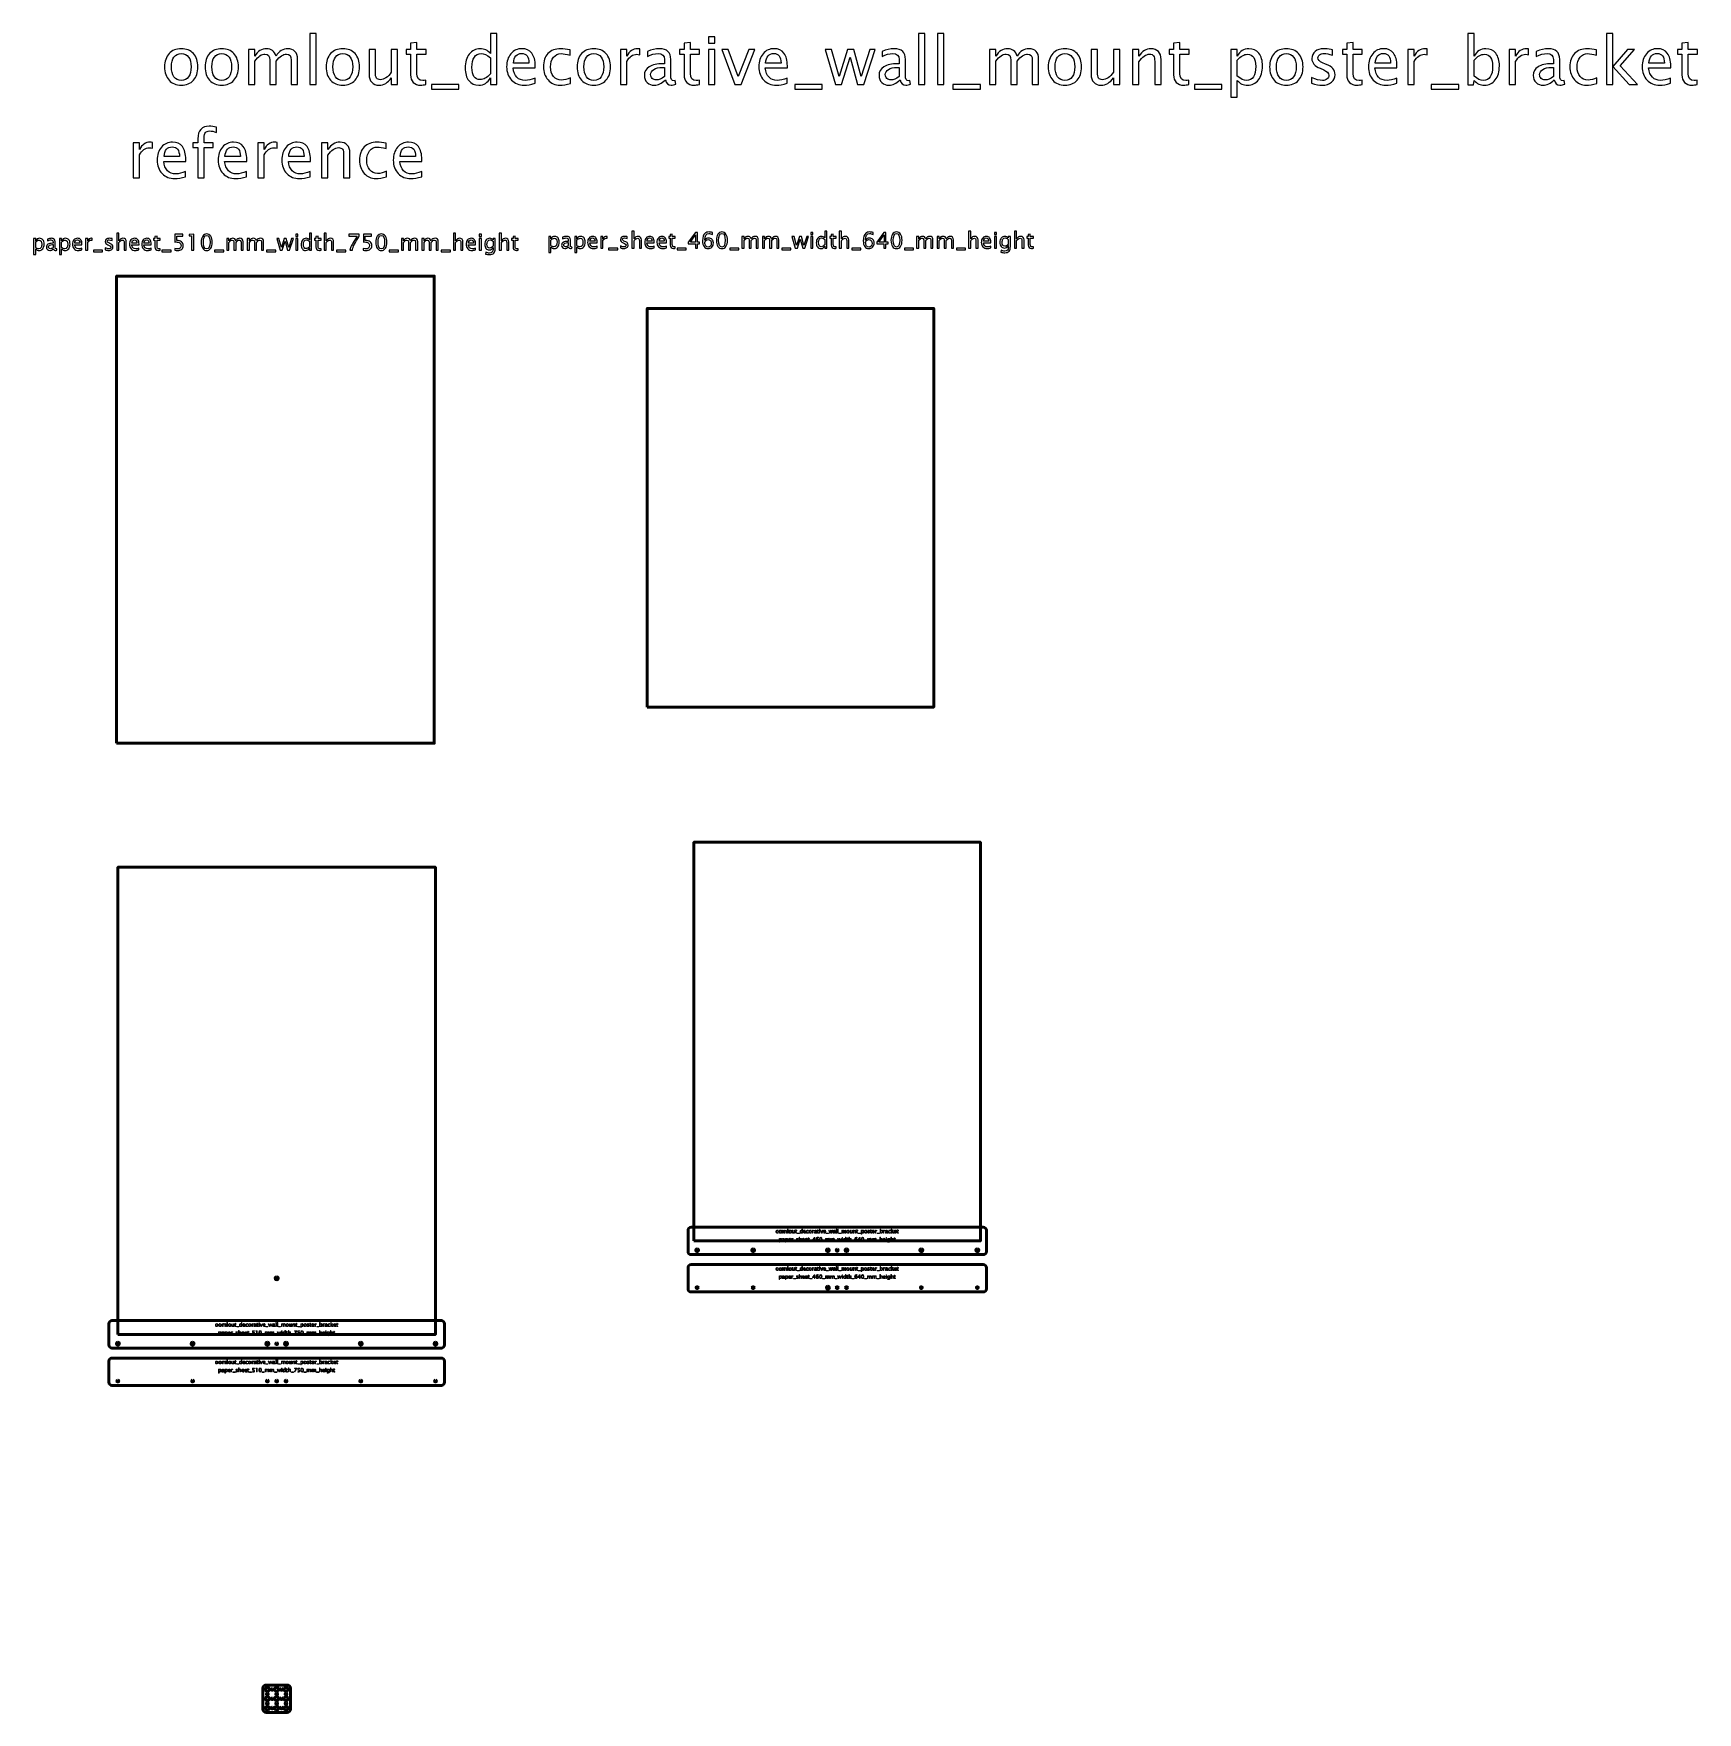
# Model space of a CAD drawing. Header units: centimetres. Extents: x -144 to 123, y -121 to 149.
import ezdxf

# ---------------------------------------------------------------- set-up
doc = ezdxf.new("R2010")
doc.units = ezdxf.units.CM
doc.header["$MEASUREMENT"] = 0
doc.layers.add('Layer 1', color=7, linetype='Continuous')

msp = doc.modelspace()

# ---------------------------------------------------------------- linework, layer by layer
at = {"layer": 'Layer 1', "lineweight": 53}
for points in [[(-130.71167, 34.88487), (-79.71167, 34.88487), (-79.71167, 109.88485), (-130.71167, 109.88485), (-130.71167, 34.88487)], [(-45.49123, 40.69287), (0.50877, 40.69287), (0.50877, 104.69285), (-45.49123, 104.69285), (-45.49123, 40.69287)]]:
    msp.add_lwpolyline(points, close=True, dxfattribs=at)
at = {"layer": 'Layer 1', "color": 4, "lineweight": 53}
for points in [[(-38, -44.99997), (8, -44.99997), (8, 19.00001), (-38, 19.00001), (-38, -44.99997)], [(-130.5, -59.99997), (-79.5, -59.99997), (-79.5, 15.00001), (-130.5, 15.00001), (-130.5, -59.99997)]]:
    msp.add_lwpolyline(points, close=True, dxfattribs=at)
at = {"layer": 'Layer 1', "lineweight": 53}
for centre, major_axis in [((-37.5, -46.5), (0, 0.24)), ((-28.5, -46.5), (0, 0.24)), ((-16.5, -46.5), (0, 0.24)), ((-15, -46.5), (0, 0.15)), ((-13.5, -46.5), (0, 0.24)), ((-1.5, -46.5), (0, 0.24)), ((7.5, -46.5), (0, 0.24)), ((-105, -51), (0, 0.24)), ((-37.5, -52.5), (0, 0.15)), ((-28.5, -52.5), (0, 0.15)), ((-16.5, -52.5), (0, 0.24)), ((-15, -52.5), (0, 0.15)), ((-13.5, -52.5), (0, 0.15)), ((-1.5, -52.5), (0, 0.15)), ((7.5, -52.5), (0, 0.15)), ((-130.5, -61.5), (0, 0.24)), ((-118.5, -61.5), (0, 0.24)), ((-106.5, -61.5), (0, 0.24)), ((-105, -61.5), (0, 0.15)), ((-103.5, -61.5), (0, 0.24)), ((-91.5, -61.5), (0, 0.24)), ((-79.5, -61.5), (0, 0.24)), ((-130.5, -67.5), (0, 0.15)), ((-118.5, -67.5), (0, 0.15)), ((-106.5, -67.5), (0, 0.15)), ((-105, -67.5), (0, 0.15)), ((-103.5, -67.5), (0, 0.15)), ((-91.5, -67.5), (0, 0.15)), ((-79.5, -67.5), (0, 0.15)), ((-106.49999, -117.00001), (0, 0.30001)), ((-106.49999, -118.50001), (0, 0.30001)), ((-106.5, -117.75), (0, 0.15)), ((-105.75, -117), (0, 0.15)), ((-105.75, -118.5), (0, 0.15)), ((-104.99999, -117.00001), (0, 0.30001)), ((-104.99999, -118.50001), (0, 0.30001)), ((-105, -117.75), (0, 0.15)), ((-104.25, -117), (0, 0.15)), ((-104.25, -118.5), (0, 0.15)), ((-103.49999, -117.00001), (0, 0.30001)), ((-103.49999, -118.50001), (0, 0.30001)), ((-103.5, -117.75), (0, 0.15)), ((-106.49999, -120.00001), (0, 0.30001)), ((-106.5, -119.25), (0, 0.15)), ((-105.75, -120), (0, 0.15)), ((-104.99999, -120.00001), (0, 0.30001)), ((-105, -119.25), (0, 0.15)), ((-104.25, -120), (0, 0.15)), ((-103.49999, -120.00001), (0, 0.30001)), ((-103.5, -119.25), (0, 0.15))]:
    msp.add_ellipse(centre, major_axis=major_axis, ratio=1, dxfattribs=at)
at = {"layer": 'Layer 1'}
for points, knots in [([(-99.66938, 140.67044), (-99.66938, 140.67044), (-99.66938, 148.83019), (-99.66938, 148.83019), (-99.66938, 148.83019), (-99.66938, 148.83019), (-98.65338, 148.83019), (-98.65338, 148.83019), (-98.65338, 148.83019), (-98.65338, 148.83019), (-98.65338, 140.67044), (-98.65338, 140.67044), (-98.65338, 140.67044), (-98.65338, 140.67044), (-99.66938, 140.67044), (-99.66938, 140.67044)], [0, 0, 0, 0, 0.2, 0.2, 0.2, 0.2, 0.4, 0.4, 0.4, 0.4, 0.6, 0.6, 0.6, 0.6, 1, 1, 1, 1]), ([(-70.68163, 140.67044), (-70.68163, 140.67044), (-70.68163, 141.72348), (-70.68163, 141.72348), (-70.68163, 141.72348), (-71.09615, 140.93679), (-71.72056, 140.54344), (-72.55488, 140.54344), (-72.55488, 140.54344), (-73.23222, 140.54344), (-73.76491, 140.78862), (-74.15297, 141.28075), (-74.15297, 141.28075), (-74.54102, 141.77287), (-74.73505, 142.44491), (-74.73505, 143.29687), (-74.73505, 143.29687), (-74.73505, 144.2282), (-74.51456, 144.97786), (-74.07536, 145.54583), (-74.07536, 145.54583), (-73.63438, 146.11204), (-73.05583, 146.39602), (-72.33793, 146.39602), (-72.33793, 146.39602), (-71.67294, 146.39602), (-71.11908, 146.14202), (-70.68163, 145.63226), (-70.68163, 145.63226), (-70.68163, 145.63226), (-70.68163, 148.83019), (-70.68163, 148.83019), (-70.68163, 148.83019), (-70.68163, 148.83019), (-69.66563, 148.83019), (-69.66563, 148.83019), (-69.66563, 148.83019), (-69.66563, 148.83019), (-69.66563, 140.67044), (-69.66563, 140.67044), (-69.66563, 140.67044), (-69.66563, 140.67044), (-70.68163, 140.67044), (-70.68163, 140.67044)], [0, 0, 0, 0, 0.083333333, 0.083333333, 0.083333333, 0.083333333, 0.166666667, 0.166666667, 0.166666667, 0.166666667, 0.25, 0.25, 0.25, 0.25, 0.333333333, 0.333333333, 0.333333333, 0.333333333, 0.416666667, 0.416666667, 0.416666667, 0.416666667, 0.5, 0.5, 0.5, 0.5, 0.583333333, 0.583333333, 0.583333333, 0.583333333, 0.666666667, 0.666666667, 0.666666667, 0.666666667, 0.75, 0.75, 0.75, 0.75, 0.833333333, 0.833333333, 0.833333333, 0.833333333, 1, 1, 1, 1]), ([(-35.67903, 147.30619), (-35.67903, 147.30619), (-35.67903, 148.32219), (-35.67903, 148.32219), (-35.67903, 148.32219), (-35.67903, 148.32219), (-34.66303, 148.32219), (-34.66303, 148.32219), (-34.66303, 148.32219), (-34.66303, 148.32219), (-34.66303, 147.30619), (-34.66303, 147.30619), (-34.66303, 147.30619), (-34.66303, 147.30619), (-35.67903, 147.30619), (-35.67903, 147.30619)], [0, 0, 0, 0, 0.2, 0.2, 0.2, 0.2, 0.4, 0.4, 0.4, 0.4, 0.6, 0.6, 0.6, 0.6, 1, 1, 1, 1]), ([(-1.95701, 140.67044), (-1.95701, 140.67044), (-1.95701, 148.83019), (-1.95701, 148.83019), (-1.95701, 148.83019), (-1.95701, 148.83019), (-0.94101, 148.83019), (-0.94101, 148.83019), (-0.94101, 148.83019), (-0.94101, 148.83019), (-0.94101, 140.67044), (-0.94101, 140.67044), (-0.94101, 140.67044), (-0.94101, 140.67044), (-1.95701, 140.67044), (-1.95701, 140.67044)], [0, 0, 0, 0, 0.2, 0.2, 0.2, 0.2, 0.4, 0.4, 0.4, 0.4, 0.6, 0.6, 0.6, 0.6, 1, 1, 1, 1]), ([(1.10157, 140.67044), (1.10157, 140.67044), (1.10157, 148.83019), (1.10157, 148.83019), (1.10157, 148.83019), (1.10157, 148.83019), (2.11757, 148.83019), (2.11757, 148.83019), (2.11757, 148.83019), (2.11757, 148.83019), (2.11757, 140.67044), (2.11757, 140.67044), (2.11757, 140.67044), (2.11757, 140.67044), (1.10157, 140.67044), (1.10157, 140.67044)], [0, 0, 0, 0, 0.2, 0.2, 0.2, 0.2, 0.4, 0.4, 0.4, 0.4, 0.6, 0.6, 0.6, 0.6, 1, 1, 1, 1]), ([(86.25682, 140.60694), (86.25682, 140.60694), (86.25682, 148.83019), (86.25682, 148.83019), (86.25682, 148.83019), (86.25682, 148.83019), (87.27282, 148.83019), (87.27282, 148.83019), (87.27282, 148.83019), (87.27282, 148.83019), (87.27282, 145.21951), (87.27282, 145.21951), (87.27282, 145.21951), (87.6891, 146.00444), (88.31528, 146.39602), (89.1496, 146.39602), (89.1496, 146.39602), (89.82517, 146.39602), (90.3561, 146.15084), (90.74415, 145.65872), (90.74415, 145.65872), (91.13221, 145.16659), (91.32623, 144.49455), (91.32623, 143.64259), (91.32623, 143.64259), (91.32623, 142.71479), (91.10575, 141.96513), (90.66654, 141.39716), (90.66654, 141.39716), (90.22733, 140.82743), (89.64878, 140.54344), (88.93264, 140.54344), (88.93264, 140.54344), (88.26765, 140.54344), (87.71379, 140.79744), (87.27282, 141.3072), (87.27282, 141.3072), (87.27282, 141.3072), (87.14935, 140.60694), (87.14935, 140.60694), (87.14935, 140.60694), (87.14935, 140.60694), (86.25682, 140.60694), (86.25682, 140.60694)], [0, 0, 0, 0, 0.083333333, 0.083333333, 0.083333333, 0.083333333, 0.166666667, 0.166666667, 0.166666667, 0.166666667, 0.25, 0.25, 0.25, 0.25, 0.333333333, 0.333333333, 0.333333333, 0.333333333, 0.416666667, 0.416666667, 0.416666667, 0.416666667, 0.5, 0.5, 0.5, 0.5, 0.583333333, 0.583333333, 0.583333333, 0.583333333, 0.666666667, 0.666666667, 0.666666667, 0.666666667, 0.75, 0.75, 0.75, 0.75, 0.833333333, 0.833333333, 0.833333333, 0.833333333, 1, 1, 1, 1]), ([(108.5118, 140.67044), (108.5118, 140.67044), (108.5118, 148.83019), (108.5118, 148.83019), (108.5118, 148.83019), (108.5118, 148.83019), (109.5278, 148.83019), (109.5278, 148.83019), (109.5278, 148.83019), (109.5278, 148.83019), (109.5278, 143.55793), (109.5278, 143.55793), (109.5278, 143.55793), (109.5278, 143.55793), (111.90905, 146.27961), (111.90905, 146.27961), (111.90905, 146.27961), (111.90905, 146.27961), (113.00619, 146.27961), (113.00619, 146.27961), (113.00619, 146.27961), (113.00619, 146.27961), (110.73077, 143.66199), (110.73077, 143.66199), (110.73077, 143.66199), (110.73077, 143.66199), (113.48244, 140.67044), (113.48244, 140.67044), (113.48244, 140.67044), (113.48244, 140.67044), (112.17363, 140.67044), (112.17363, 140.67044), (112.17363, 140.67044), (112.17363, 140.67044), (109.5278, 143.54734), (109.5278, 143.54734), (109.5278, 143.54734), (109.5278, 143.54734), (109.5278, 140.67044), (109.5278, 140.67044), (109.5278, 140.67044), (109.5278, 140.67044), (108.5118, 140.67044), (108.5118, 140.67044)], [0, 0, 0, 0, 0.083333333, 0.083333333, 0.083333333, 0.083333333, 0.166666667, 0.166666667, 0.166666667, 0.166666667, 0.25, 0.25, 0.25, 0.25, 0.333333333, 0.333333333, 0.333333333, 0.333333333, 0.416666667, 0.416666667, 0.416666667, 0.416666667, 0.5, 0.5, 0.5, 0.5, 0.583333333, 0.583333333, 0.583333333, 0.583333333, 0.666666667, 0.666666667, 0.666666667, 0.666666667, 0.75, 0.75, 0.75, 0.75, 0.833333333, 0.833333333, 0.833333333, 0.833333333, 1, 1, 1, 1]), ([(-120.32098, 140.54344), (-121.14471, 140.54344), (-121.79735, 140.80626), (-122.27713, 141.3319), (-122.27713, 141.3319), (-122.75867, 141.85754), (-122.99856, 142.57191), (-122.99856, 143.47326), (-122.99856, 143.47326), (-122.99856, 144.37284), (-122.75867, 145.08545), (-122.27713, 145.60933), (-122.27713, 145.60933), (-121.79735, 146.1332), (-121.14471, 146.39602), (-120.32098, 146.39602), (-120.32098, 146.39602), (-119.49724, 146.39602), (-118.8446, 146.1332), (-118.36483, 145.60933), (-118.36483, 145.60933), (-117.88328, 145.08545), (-117.6434, 144.37284), (-117.6434, 143.47326), (-117.6434, 143.47326), (-117.6434, 142.57191), (-117.88328, 141.85754), (-118.36483, 141.3319), (-118.36483, 141.3319), (-118.8446, 140.80626), (-119.49724, 140.54344), (-120.32098, 140.54344)], [0, 0, 0, 0, 0.111111111, 0.111111111, 0.111111111, 0.111111111, 0.222222222, 0.222222222, 0.222222222, 0.222222222, 0.333333333, 0.333333333, 0.333333333, 0.333333333, 0.444444444, 0.444444444, 0.444444444, 0.444444444, 0.555555556, 0.555555556, 0.555555556, 0.555555556, 0.666666667, 0.666666667, 0.666666667, 0.666666667, 0.777777778, 0.777777778, 0.777777778, 0.777777778, 1, 1, 1, 1]), ([(-120.32274, 141.30544), (-119.82003, 141.30544), (-119.42845, 141.49418), (-119.14976, 141.87341), (-119.14976, 141.87341), (-118.87283, 142.25088), (-118.73348, 142.78534), (-118.73348, 143.47326), (-118.73348, 143.47326), (-118.73348, 144.15941), (-118.87283, 144.69211), (-119.14976, 145.06958), (-119.14976, 145.06958), (-119.42845, 145.44529), (-119.82003, 145.63402), (-120.32274, 145.63402), (-120.32274, 145.63402), (-120.82721, 145.63402), (-121.2188, 145.44529), (-121.49396, 145.06958), (-121.49396, 145.06958), (-121.77089, 144.69211), (-121.90848, 144.15941), (-121.90848, 143.47326), (-121.90848, 143.47326), (-121.90848, 142.78534), (-121.77089, 142.25088), (-121.49396, 141.87341), (-121.49396, 141.87341), (-121.2188, 141.49418), (-120.82721, 141.30544), (-120.32274, 141.30544)], [0, 0, 0, 0, 0.111111111, 0.111111111, 0.111111111, 0.111111111, 0.222222222, 0.222222222, 0.222222222, 0.222222222, 0.333333333, 0.333333333, 0.333333333, 0.333333333, 0.444444444, 0.444444444, 0.444444444, 0.444444444, 0.555555556, 0.555555556, 0.555555556, 0.555555556, 0.666666667, 0.666666667, 0.666666667, 0.666666667, 0.777777778, 0.777777778, 0.777777778, 0.777777778, 1, 1, 1, 1]), ([(-113.81929, 140.54344), (-114.64302, 140.54344), (-115.29566, 140.80626), (-115.77544, 141.3319), (-115.77544, 141.3319), (-116.25698, 141.85754), (-116.49687, 142.57191), (-116.49687, 143.47326), (-116.49687, 143.47326), (-116.49687, 144.37284), (-116.25698, 145.08545), (-115.77544, 145.60933), (-115.77544, 145.60933), (-115.29566, 146.1332), (-114.64302, 146.39602), (-113.81929, 146.39602), (-113.81929, 146.39602), (-112.99555, 146.39602), (-112.34291, 146.1332), (-111.86314, 145.60933), (-111.86314, 145.60933), (-111.38159, 145.08545), (-111.14171, 144.37284), (-111.14171, 143.47326), (-111.14171, 143.47326), (-111.14171, 142.57191), (-111.38159, 141.85754), (-111.86314, 141.3319), (-111.86314, 141.3319), (-112.34291, 140.80626), (-112.99555, 140.54344), (-113.81929, 140.54344)], [0, 0, 0, 0, 0.111111111, 0.111111111, 0.111111111, 0.111111111, 0.222222222, 0.222222222, 0.222222222, 0.222222222, 0.333333333, 0.333333333, 0.333333333, 0.333333333, 0.444444444, 0.444444444, 0.444444444, 0.444444444, 0.555555556, 0.555555556, 0.555555556, 0.555555556, 0.666666667, 0.666666667, 0.666666667, 0.666666667, 0.777777778, 0.777777778, 0.777777778, 0.777777778, 1, 1, 1, 1]), ([(-113.82105, 141.30544), (-113.31834, 141.30544), (-112.92676, 141.49418), (-112.64807, 141.87341), (-112.64807, 141.87341), (-112.37114, 142.25088), (-112.23179, 142.78534), (-112.23179, 143.47326), (-112.23179, 143.47326), (-112.23179, 144.15941), (-112.37114, 144.69211), (-112.64807, 145.06958), (-112.64807, 145.06958), (-112.92676, 145.44529), (-113.31834, 145.63402), (-113.82105, 145.63402), (-113.82105, 145.63402), (-114.32552, 145.63402), (-114.71711, 145.44529), (-114.99227, 145.06958), (-114.99227, 145.06958), (-115.2692, 144.69211), (-115.40679, 144.15941), (-115.40679, 143.47326), (-115.40679, 143.47326), (-115.40679, 142.78534), (-115.2692, 142.25088), (-114.99227, 141.87341), (-114.99227, 141.87341), (-114.71711, 141.49418), (-114.32552, 141.30544), (-113.82105, 141.30544)], [0, 0, 0, 0, 0.111111111, 0.111111111, 0.111111111, 0.111111111, 0.222222222, 0.222222222, 0.222222222, 0.222222222, 0.333333333, 0.333333333, 0.333333333, 0.333333333, 0.444444444, 0.444444444, 0.444444444, 0.444444444, 0.555555556, 0.555555556, 0.555555556, 0.555555556, 0.666666667, 0.666666667, 0.666666667, 0.666666667, 0.777777778, 0.777777778, 0.777777778, 0.777777778, 1, 1, 1, 1]), ([(-109.55068, 140.67044), (-109.55068, 140.67044), (-109.55068, 146.27961), (-109.55068, 146.27961), (-109.55068, 146.27961), (-109.55068, 146.27961), (-108.53468, 146.27961), (-108.53468, 146.27961), (-108.53468, 146.27961), (-108.53468, 146.27961), (-108.53468, 145.21951), (-108.53468, 145.21951), (-108.53468, 145.21951), (-108.03903, 146.00444), (-107.40403, 146.39602), (-106.62615, 146.39602), (-106.62615, 146.39602), (-105.8765, 146.39602), (-105.36674, 146.00444), (-105.0951, 145.21951), (-105.0951, 145.21951), (-104.61356, 146.01149), (-103.98561, 146.4066), (-103.21479, 146.4066), (-103.21479, 146.4066), (-102.72267, 146.4066), (-102.3399, 146.26197), (-102.0665, 145.97092), (-102.0665, 145.97092), (-101.7931, 145.67988), (-101.65552, 145.27242), (-101.65552, 144.74855), (-101.65552, 144.74855), (-101.65552, 144.74855), (-101.65552, 140.67044), (-101.65552, 140.67044), (-101.65552, 140.67044), (-101.65552, 140.67044), (-102.67152, 140.67044), (-102.67152, 140.67044), (-102.67152, 140.67044), (-102.67152, 140.67044), (-102.67152, 144.58098), (-102.67152, 144.58098), (-102.67152, 144.58098), (-102.67152, 145.21951), (-102.92552, 145.53877), (-103.43352, 145.53877), (-103.43352, 145.53877), (-103.96092, 145.53877), (-104.51478, 145.16659), (-105.0951, 144.42047), (-105.0951, 144.42047), (-105.0951, 144.42047), (-105.0951, 140.67044), (-105.0951, 140.67044), (-105.0951, 140.67044), (-105.0951, 140.67044), (-106.1111, 140.67044), (-106.1111, 140.67044), (-106.1111, 140.67044), (-106.1111, 140.67044), (-106.1111, 144.58451), (-106.1111, 144.58451), (-106.1111, 144.58451), (-106.1111, 145.22833), (-106.36863, 145.54936), (-106.88544, 145.54936), (-106.88544, 145.54936), (-107.39874, 145.54936), (-107.94907, 145.17541), (-108.53468, 144.42576), (-108.53468, 144.42576), (-108.53468, 144.42576), (-108.53468, 140.67044), (-108.53468, 140.67044), (-108.53468, 140.67044), (-108.53468, 140.67044), (-109.55068, 140.67044), (-109.55068, 140.67044)], [0, 0, 0, 0, 0.047619048, 0.047619048, 0.047619048, 0.047619048, 0.095238095, 0.095238095, 0.095238095, 0.095238095, 0.142857143, 0.142857143, 0.142857143, 0.142857143, 0.19047619, 0.19047619, 0.19047619, 0.19047619, 0.238095238, 0.238095238, 0.238095238, 0.238095238, 0.285714286, 0.285714286, 0.285714286, 0.285714286, 0.333333333, 0.333333333, 0.333333333, 0.333333333, 0.380952381, 0.380952381, 0.380952381, 0.380952381, 0.428571429, 0.428571429, 0.428571429, 0.428571429, 0.476190476, 0.476190476, 0.476190476, 0.476190476, 0.523809524, 0.523809524, 0.523809524, 0.523809524, 0.571428571, 0.571428571, 0.571428571, 0.571428571, 0.619047619, 0.619047619, 0.619047619, 0.619047619, 0.666666667, 0.666666667, 0.666666667, 0.666666667, 0.714285714, 0.714285714, 0.714285714, 0.714285714, 0.761904762, 0.761904762, 0.761904762, 0.761904762, 0.80952381, 0.80952381, 0.80952381, 0.80952381, 0.857142857, 0.857142857, 0.857142857, 0.857142857, 0.904761905, 0.904761905, 0.904761905, 0.904761905, 1, 1, 1, 1]), ([(-94.37772, 140.54344), (-95.20145, 140.54344), (-95.85409, 140.80626), (-96.33387, 141.3319), (-96.33387, 141.3319), (-96.81541, 141.85754), (-97.0553, 142.57191), (-97.0553, 143.47326), (-97.0553, 143.47326), (-97.0553, 144.37284), (-96.81541, 145.08545), (-96.33387, 145.60933), (-96.33387, 145.60933), (-95.85409, 146.1332), (-95.20145, 146.39602), (-94.37772, 146.39602), (-94.37772, 146.39602), (-93.55398, 146.39602), (-92.90134, 146.1332), (-92.42157, 145.60933), (-92.42157, 145.60933), (-91.94002, 145.08545), (-91.70014, 144.37284), (-91.70014, 143.47326), (-91.70014, 143.47326), (-91.70014, 142.57191), (-91.94002, 141.85754), (-92.42157, 141.3319), (-92.42157, 141.3319), (-92.90134, 140.80626), (-93.55398, 140.54344), (-94.37772, 140.54344)], [0, 0, 0, 0, 0.111111111, 0.111111111, 0.111111111, 0.111111111, 0.222222222, 0.222222222, 0.222222222, 0.222222222, 0.333333333, 0.333333333, 0.333333333, 0.333333333, 0.444444444, 0.444444444, 0.444444444, 0.444444444, 0.555555556, 0.555555556, 0.555555556, 0.555555556, 0.666666667, 0.666666667, 0.666666667, 0.666666667, 0.777777778, 0.777777778, 0.777777778, 0.777777778, 1, 1, 1, 1]), ([(-94.37948, 141.30544), (-93.87677, 141.30544), (-93.48519, 141.49418), (-93.2065, 141.87341), (-93.2065, 141.87341), (-92.92957, 142.25088), (-92.79022, 142.78534), (-92.79022, 143.47326), (-92.79022, 143.47326), (-92.79022, 144.15941), (-92.92957, 144.69211), (-93.2065, 145.06958), (-93.2065, 145.06958), (-93.48519, 145.44529), (-93.87677, 145.63402), (-94.37948, 145.63402), (-94.37948, 145.63402), (-94.88395, 145.63402), (-95.27554, 145.44529), (-95.5507, 145.06958), (-95.5507, 145.06958), (-95.82763, 144.69211), (-95.96522, 144.15941), (-95.96522, 143.47326), (-95.96522, 143.47326), (-95.96522, 142.78534), (-95.82763, 142.25088), (-95.5507, 141.87341), (-95.5507, 141.87341), (-95.27554, 141.49418), (-94.88395, 141.30544), (-94.37948, 141.30544)], [0, 0, 0, 0, 0.111111111, 0.111111111, 0.111111111, 0.111111111, 0.222222222, 0.222222222, 0.222222222, 0.222222222, 0.333333333, 0.333333333, 0.333333333, 0.333333333, 0.444444444, 0.444444444, 0.444444444, 0.444444444, 0.555555556, 0.555555556, 0.555555556, 0.555555556, 0.666666667, 0.666666667, 0.666666667, 0.666666667, 0.777777778, 0.777777778, 0.777777778, 0.777777778, 1, 1, 1, 1]), ([(-86.59544, 140.67044), (-86.59544, 140.67044), (-86.59544, 141.72525), (-86.59544, 141.72525), (-86.59544, 141.72525), (-87.13696, 140.93679), (-87.79489, 140.54344), (-88.56747, 140.54344), (-88.56747, 140.54344), (-89.05783, 140.54344), (-89.44765, 140.6969), (-89.73693, 141.00558), (-89.73693, 141.00558), (-90.02797, 141.31426), (-90.17261, 141.72877), (-90.17261, 142.25265), (-90.17261, 142.25265), (-90.17261, 142.25265), (-90.17261, 146.27961), (-90.17261, 146.27961), (-90.17261, 146.27961), (-90.17261, 146.27961), (-89.15661, 146.27961), (-89.15661, 146.27961), (-89.15661, 146.27961), (-89.15661, 146.27961), (-89.15661, 142.58426), (-89.15661, 142.58426), (-89.15661, 142.58426), (-89.15661, 142.16269), (-89.09487, 141.86459), (-88.97317, 141.6882), (-88.97317, 141.6882), (-88.84969, 141.51005), (-88.64508, 141.42186), (-88.35757, 141.42186), (-88.35757, 141.42186), (-87.73668, 141.42186), (-87.14754, 141.82931), (-86.59544, 142.64599), (-86.59544, 142.64599), (-86.59544, 142.64599), (-86.59544, 146.27961), (-86.59544, 146.27961), (-86.59544, 146.27961), (-86.59544, 146.27961), (-85.57944, 146.27961), (-85.57944, 146.27961), (-85.57944, 146.27961), (-85.57944, 146.27961), (-85.57944, 140.67044), (-85.57944, 140.67044), (-85.57944, 140.67044), (-85.57944, 140.67044), (-86.59544, 140.67044), (-86.59544, 140.67044)], [0, 0, 0, 0, 0.066666667, 0.066666667, 0.066666667, 0.066666667, 0.133333333, 0.133333333, 0.133333333, 0.133333333, 0.2, 0.2, 0.2, 0.2, 0.266666667, 0.266666667, 0.266666667, 0.266666667, 0.333333333, 0.333333333, 0.333333333, 0.333333333, 0.4, 0.4, 0.4, 0.4, 0.466666667, 0.466666667, 0.466666667, 0.466666667, 0.533333333, 0.533333333, 0.533333333, 0.533333333, 0.6, 0.6, 0.6, 0.6, 0.666666667, 0.666666667, 0.666666667, 0.666666667, 0.733333333, 0.733333333, 0.733333333, 0.733333333, 0.8, 0.8, 0.8, 0.8, 0.866666667, 0.866666667, 0.866666667, 0.866666667, 1, 1, 1, 1]), ([(-81.03214, 140.6722), (-81.34611, 140.58577), (-81.61952, 140.54344), (-81.85059, 140.54344), (-81.85059, 140.54344), (-82.36917, 140.54344), (-82.7731, 140.69161), (-83.06238, 140.98794), (-83.06238, 140.98794), (-83.35342, 141.28427), (-83.49806, 141.69526), (-83.49806, 142.22266), (-83.49806, 142.22266), (-83.49806, 142.22266), (-83.49806, 145.51761), (-83.49806, 145.51761), (-83.49806, 145.51761), (-83.49806, 145.51761), (-84.20008, 145.51761), (-84.20008, 145.51761), (-84.20008, 145.51761), (-84.20008, 145.51761), (-84.20008, 146.27961), (-84.20008, 146.27961), (-84.20008, 146.27961), (-84.20008, 146.27961), (-83.49806, 146.27961), (-83.49806, 146.27961), (-83.49806, 146.27961), (-83.49806, 146.27961), (-83.49806, 147.29384), (-83.49806, 147.29384), (-83.49806, 147.29384), (-83.49806, 147.29384), (-82.48206, 147.39085), (-82.48206, 147.39085), (-82.48206, 147.39085), (-82.48206, 147.39085), (-82.48206, 146.27961), (-82.48206, 146.27961), (-82.48206, 146.27961), (-82.48206, 146.27961), (-81.01097, 146.27961), (-81.01097, 146.27961), (-81.01097, 146.27961), (-81.01097, 146.27961), (-81.01097, 145.51761), (-81.01097, 145.51761), (-81.01097, 145.51761), (-81.01097, 145.51761), (-82.48206, 145.51761), (-82.48206, 145.51761), (-82.48206, 145.51761), (-82.48206, 145.51761), (-82.48206, 142.40611), (-82.48206, 142.40611), (-82.48206, 142.40611), (-82.48206, 141.67233), (-82.16279, 141.30544), (-81.52603, 141.30544), (-81.52603, 141.30544), (-81.39021, 141.30544), (-81.22617, 141.32837), (-81.03214, 141.37247), (-81.03214, 141.37247), (-81.03214, 141.37247), (-81.03214, 140.6722), (-81.03214, 140.6722)], [0, 0, 0, 0, 0.055555556, 0.055555556, 0.055555556, 0.055555556, 0.111111111, 0.111111111, 0.111111111, 0.111111111, 0.166666667, 0.166666667, 0.166666667, 0.166666667, 0.222222222, 0.222222222, 0.222222222, 0.222222222, 0.277777778, 0.277777778, 0.277777778, 0.277777778, 0.333333333, 0.333333333, 0.333333333, 0.333333333, 0.388888889, 0.388888889, 0.388888889, 0.388888889, 0.444444444, 0.444444444, 0.444444444, 0.444444444, 0.5, 0.5, 0.5, 0.5, 0.555555556, 0.555555556, 0.555555556, 0.555555556, 0.611111111, 0.611111111, 0.611111111, 0.611111111, 0.666666667, 0.666666667, 0.666666667, 0.666666667, 0.722222222, 0.722222222, 0.722222222, 0.722222222, 0.777777778, 0.777777778, 0.777777778, 0.777777778, 0.833333333, 0.833333333, 0.833333333, 0.833333333, 0.888888889, 0.888888889, 0.888888889, 0.888888889, 1, 1, 1, 1]), ([(-70.68163, 144.93729), (-71.20904, 145.40119), (-71.70822, 145.63402), (-72.18094, 145.63402), (-72.18094, 145.63402), (-72.64661, 145.63402), (-73.00644, 145.43999), (-73.2622, 145.05017), (-73.2622, 145.05017), (-73.51797, 144.66212), (-73.64497, 144.11179), (-73.64497, 143.39918), (-73.64497, 143.39918), (-73.64497, 142.08861), (-73.21105, 141.43244), (-72.34145, 141.43244), (-72.34145, 141.43244), (-71.77701, 141.43244), (-71.22315, 141.74112), (-70.68163, 142.35672), (-70.68163, 142.35672), (-70.68163, 142.35672), (-70.68163, 144.93729), (-70.68163, 144.93729)], [0, 0, 0, 0, 0.142857143, 0.142857143, 0.142857143, 0.142857143, 0.285714286, 0.285714286, 0.285714286, 0.285714286, 0.428571429, 0.428571429, 0.428571429, 0.428571429, 0.571428571, 0.571428571, 0.571428571, 0.571428571, 0.714285714, 0.714285714, 0.714285714, 0.714285714, 1, 1, 1, 1]), ([(-63.51319, 140.85036), (-64.19582, 140.64575), (-64.77967, 140.54344), (-65.2665, 140.54344), (-65.2665, 140.54344), (-66.09729, 140.54344), (-66.77286, 140.81861), (-67.29321, 141.36718), (-67.29321, 141.36718), (-67.81355, 141.91575), (-68.07461, 142.62659), (-68.07461, 143.50148), (-68.07461, 143.50148), (-68.07461, 144.34991), (-67.8453, 145.04665), (-67.38493, 145.59169), (-67.38493, 145.59169), (-66.92455, 146.13497), (-66.33542, 146.4066), (-65.61751, 146.4066), (-65.61751, 146.4066), (-64.93842, 146.4066), (-64.41278, 146.16495), (-64.04236, 145.68165), (-64.04236, 145.68165), (-63.67194, 145.19834), (-63.48674, 144.51395), (-63.48674, 143.62672), (-63.48674, 143.62672), (-63.48674, 143.62672), (-63.49203, 143.31627), (-63.49203, 143.31627), (-63.49203, 143.31627), (-63.49203, 143.31627), (-67.03744, 143.31627), (-67.03744, 143.31627), (-67.03744, 143.31627), (-66.88928, 141.97572), (-66.23487, 141.30544), (-65.076, 141.30544), (-65.076, 141.30544), (-64.6509, 141.30544), (-64.13056, 141.42538), (-63.51319, 141.66527), (-63.51319, 141.66527), (-63.51319, 141.66527), (-63.51319, 140.85036), (-63.51319, 140.85036)], [0, 0, 0, 0, 0.076923077, 0.076923077, 0.076923077, 0.076923077, 0.153846154, 0.153846154, 0.153846154, 0.153846154, 0.230769231, 0.230769231, 0.230769231, 0.230769231, 0.307692308, 0.307692308, 0.307692308, 0.307692308, 0.384615385, 0.384615385, 0.384615385, 0.384615385, 0.461538462, 0.461538462, 0.461538462, 0.461538462, 0.538461538, 0.538461538, 0.538461538, 0.538461538, 0.615384615, 0.615384615, 0.615384615, 0.615384615, 0.692307692, 0.692307692, 0.692307692, 0.692307692, 0.769230769, 0.769230769, 0.769230769, 0.769230769, 0.846153846, 0.846153846, 0.846153846, 0.846153846, 1, 1, 1, 1]), ([(-66.98453, 144.07827), (-66.98453, 144.07827), (-64.50803, 144.07827), (-64.50803, 144.07827), (-64.50803, 144.07827), (-64.50803, 145.12249), (-64.89785, 145.64461), (-65.67572, 145.64461), (-65.67572, 145.64461), (-66.45889, 145.64461), (-66.89457, 145.12249), (-66.98453, 144.07827)], [0, 0, 0, 0, 0.25, 0.25, 0.25, 0.25, 0.5, 0.5, 0.5, 0.5, 1, 1, 1, 1]), ([(-57.83876, 140.83977), (-58.4967, 140.64222), (-59.06467, 140.54344), (-59.54268, 140.54344), (-59.54268, 140.54344), (-60.30115, 140.54344), (-60.9291, 140.8239), (-61.42828, 141.38305), (-61.42828, 141.38305), (-61.92746, 141.94397), (-62.17793, 142.65129), (-62.17793, 143.50324), (-62.17793, 143.50324), (-62.17793, 144.41341), (-61.93099, 145.12426), (-61.4371, 145.63226), (-61.4371, 145.63226), (-60.94321, 146.14202), (-60.25353, 146.39602), (-59.36806, 146.39602), (-59.36806, 146.39602), (-58.93238, 146.39602), (-58.44201, 146.33605), (-57.90226, 146.21611), (-57.90226, 146.21611), (-57.90226, 146.21611), (-57.90226, 145.35886), (-57.90226, 145.35886), (-57.90226, 145.35886), (-58.47553, 145.52819), (-58.94296, 145.61286), (-59.30279, 145.61286), (-59.30279, 145.61286), (-59.8249, 145.61286), (-60.24294, 145.41706), (-60.55515, 145.02724), (-60.55515, 145.02724), (-60.86736, 144.63742), (-61.02435, 144.11708), (-61.02435, 143.46797), (-61.02435, 143.46797), (-61.02435, 142.83826), (-60.86207, 142.33026), (-60.53928, 141.94044), (-60.53928, 141.94044), (-60.21649, 141.55238), (-59.79492, 141.35836), (-59.27104, 141.35836), (-59.27104, 141.35836), (-58.80714, 141.35836), (-58.33089, 141.4783), (-57.83876, 141.71819), (-57.83876, 141.71819), (-57.83876, 141.71819), (-57.83876, 140.83977), (-57.83876, 140.83977)], [0, 0, 0, 0, 0.066666667, 0.066666667, 0.066666667, 0.066666667, 0.133333333, 0.133333333, 0.133333333, 0.133333333, 0.2, 0.2, 0.2, 0.2, 0.266666667, 0.266666667, 0.266666667, 0.266666667, 0.333333333, 0.333333333, 0.333333333, 0.333333333, 0.4, 0.4, 0.4, 0.4, 0.466666667, 0.466666667, 0.466666667, 0.466666667, 0.533333333, 0.533333333, 0.533333333, 0.533333333, 0.6, 0.6, 0.6, 0.6, 0.666666667, 0.666666667, 0.666666667, 0.666666667, 0.733333333, 0.733333333, 0.733333333, 0.733333333, 0.8, 0.8, 0.8, 0.8, 0.866666667, 0.866666667, 0.866666667, 0.866666667, 1, 1, 1, 1]), ([(-54.07992, 140.54344), (-54.90365, 140.54344), (-55.55629, 140.80626), (-56.03607, 141.3319), (-56.03607, 141.3319), (-56.51761, 141.85754), (-56.7575, 142.57191), (-56.7575, 143.47326), (-56.7575, 143.47326), (-56.7575, 144.37284), (-56.51761, 145.08545), (-56.03607, 145.60933), (-56.03607, 145.60933), (-55.55629, 146.1332), (-54.90365, 146.39602), (-54.07992, 146.39602), (-54.07992, 146.39602), (-53.25618, 146.39602), (-52.60354, 146.1332), (-52.12377, 145.60933), (-52.12377, 145.60933), (-51.64222, 145.08545), (-51.40234, 144.37284), (-51.40234, 143.47326), (-51.40234, 143.47326), (-51.40234, 142.57191), (-51.64222, 141.85754), (-52.12377, 141.3319), (-52.12377, 141.3319), (-52.60354, 140.80626), (-53.25618, 140.54344), (-54.07992, 140.54344)], [0, 0, 0, 0, 0.111111111, 0.111111111, 0.111111111, 0.111111111, 0.222222222, 0.222222222, 0.222222222, 0.222222222, 0.333333333, 0.333333333, 0.333333333, 0.333333333, 0.444444444, 0.444444444, 0.444444444, 0.444444444, 0.555555556, 0.555555556, 0.555555556, 0.555555556, 0.666666667, 0.666666667, 0.666666667, 0.666666667, 0.777777778, 0.777777778, 0.777777778, 0.777777778, 1, 1, 1, 1]), ([(-54.08168, 141.30544), (-53.57897, 141.30544), (-53.18739, 141.49418), (-52.9087, 141.87341), (-52.9087, 141.87341), (-52.63177, 142.25088), (-52.49242, 142.78534), (-52.49242, 143.47326), (-52.49242, 143.47326), (-52.49242, 144.15941), (-52.63177, 144.69211), (-52.9087, 145.06958), (-52.9087, 145.06958), (-53.18739, 145.44529), (-53.57897, 145.63402), (-54.08168, 145.63402), (-54.08168, 145.63402), (-54.58615, 145.63402), (-54.97774, 145.44529), (-55.2529, 145.06958), (-55.2529, 145.06958), (-55.52983, 144.69211), (-55.66742, 144.15941), (-55.66742, 143.47326), (-55.66742, 143.47326), (-55.66742, 142.78534), (-55.52983, 142.25088), (-55.2529, 141.87341), (-55.2529, 141.87341), (-54.97774, 141.49418), (-54.58615, 141.30544), (-54.08168, 141.30544)], [0, 0, 0, 0, 0.111111111, 0.111111111, 0.111111111, 0.111111111, 0.222222222, 0.222222222, 0.222222222, 0.222222222, 0.333333333, 0.333333333, 0.333333333, 0.333333333, 0.444444444, 0.444444444, 0.444444444, 0.444444444, 0.555555556, 0.555555556, 0.555555556, 0.555555556, 0.666666667, 0.666666667, 0.666666667, 0.666666667, 0.777777778, 0.777777778, 0.777777778, 0.777777778, 1, 1, 1, 1]), ([(-49.81131, 140.67044), (-49.81131, 140.67044), (-49.81131, 146.27961), (-49.81131, 146.27961), (-49.81131, 146.27961), (-49.81131, 146.27961), (-48.79531, 146.27961), (-48.79531, 146.27961), (-48.79531, 146.27961), (-48.79531, 146.27961), (-48.79531, 145.21951), (-48.79531, 145.21951), (-48.79531, 145.21951), (-48.39138, 146.00444), (-47.80577, 146.39602), (-47.03671, 146.39602), (-47.03671, 146.39602), (-46.93264, 146.39602), (-46.82328, 146.3872), (-46.71039, 146.36956), (-46.71039, 146.36956), (-46.71039, 146.36956), (-46.71039, 145.41883), (-46.71039, 145.41883), (-46.71039, 145.41883), (-46.88678, 145.47704), (-47.04201, 145.50702), (-47.17606, 145.50702), (-47.17606, 145.50702), (-47.82164, 145.50702), (-48.36139, 145.12602), (-48.79531, 144.36226), (-48.79531, 144.36226), (-48.79531, 144.36226), (-48.79531, 140.67044), (-48.79531, 140.67044), (-48.79531, 140.67044), (-48.79531, 140.67044), (-49.81131, 140.67044), (-49.81131, 140.67044)], [0, 0, 0, 0, 0.090909091, 0.090909091, 0.090909091, 0.090909091, 0.181818182, 0.181818182, 0.181818182, 0.181818182, 0.272727273, 0.272727273, 0.272727273, 0.272727273, 0.363636364, 0.363636364, 0.363636364, 0.363636364, 0.454545455, 0.454545455, 0.454545455, 0.454545455, 0.545454545, 0.545454545, 0.545454545, 0.545454545, 0.636363636, 0.636363636, 0.636363636, 0.636363636, 0.727272727, 0.727272727, 0.727272727, 0.727272727, 0.818181818, 0.818181818, 0.818181818, 0.818181818, 1, 1, 1, 1]), ([(-42.58995, 141.38481), (-43.20025, 140.8239), (-43.78763, 140.54344), (-44.35207, 140.54344), (-44.35207, 140.54344), (-44.81597, 140.54344), (-45.20227, 140.68808), (-45.50742, 140.97912), (-45.50742, 140.97912), (-45.81434, 141.27016), (-45.96779, 141.63705), (-45.96779, 142.07979), (-45.96779, 142.07979), (-45.96779, 142.69186), (-45.71027, 143.16281), (-45.19521, 143.4909), (-45.19521, 143.4909), (-44.68015, 143.81898), (-43.94109, 143.98302), (-42.978, 143.98302), (-42.978, 143.98302), (-42.978, 143.98302), (-42.73988, 143.98302), (-42.73988, 143.98302), (-42.73988, 143.98302), (-42.73988, 143.98302), (-42.73988, 144.65859), (-42.73988, 144.65859), (-42.73988, 144.65859), (-42.73988, 145.30947), (-43.07854, 145.63402), (-43.75764, 145.63402), (-43.75764, 145.63402), (-44.28328, 145.63402), (-44.85831, 145.46822), (-45.48096, 145.13661), (-45.48096, 145.13661), (-45.48096, 145.13661), (-45.48096, 145.97269), (-45.48096, 145.97269), (-45.48096, 145.97269), (-44.79657, 146.25491), (-44.15099, 146.39602), (-43.54597, 146.39602), (-43.54597, 146.39602), (-42.92332, 146.39602), (-42.46295, 146.25491), (-42.16838, 145.97092), (-42.16838, 145.97092), (-41.87204, 145.68694), (-41.72388, 145.24949), (-41.72388, 144.65859), (-41.72388, 144.65859), (-41.72388, 144.65859), (-41.72388, 142.12388), (-41.72388, 142.12388), (-41.72388, 142.12388), (-41.72388, 141.54356), (-41.54573, 141.25252), (-41.18766, 141.25252), (-41.18766, 141.25252), (-41.14356, 141.25252), (-41.07829, 141.25958), (-40.99186, 141.27369), (-40.99186, 141.27369), (-40.99186, 141.27369), (-40.91954, 140.70925), (-40.91954, 140.70925), (-40.91954, 140.70925), (-41.15061, 140.59812), (-41.40461, 140.54344), (-41.68331, 140.54344), (-41.68331, 140.54344), (-42.15779, 140.54344), (-42.45942, 140.8239), (-42.58995, 141.38481)], [0, 0, 0, 0, 0.05, 0.05, 0.05, 0.05, 0.1, 0.1, 0.1, 0.1, 0.15, 0.15, 0.15, 0.15, 0.2, 0.2, 0.2, 0.2, 0.25, 0.25, 0.25, 0.25, 0.3, 0.3, 0.3, 0.3, 0.35, 0.35, 0.35, 0.35, 0.4, 0.4, 0.4, 0.4, 0.45, 0.45, 0.45, 0.45, 0.5, 0.5, 0.5, 0.5, 0.55, 0.55, 0.55, 0.55, 0.6, 0.6, 0.6, 0.6, 0.65, 0.65, 0.65, 0.65, 0.7, 0.7, 0.7, 0.7, 0.75, 0.75, 0.75, 0.75, 0.8, 0.8, 0.8, 0.8, 0.85, 0.85, 0.85, 0.85, 0.9, 0.9, 0.9, 0.9, 1, 1, 1, 1]), ([(-37.12895, 140.6722), (-37.44292, 140.58577), (-37.71633, 140.54344), (-37.9474, 140.54344), (-37.9474, 140.54344), (-38.46598, 140.54344), (-38.86991, 140.69161), (-39.15919, 140.98794), (-39.15919, 140.98794), (-39.45023, 141.28427), (-39.59487, 141.69526), (-39.59487, 142.22266), (-39.59487, 142.22266), (-39.59487, 142.22266), (-39.59487, 145.51761), (-39.59487, 145.51761), (-39.59487, 145.51761), (-39.59487, 145.51761), (-40.29689, 145.51761), (-40.29689, 145.51761), (-40.29689, 145.51761), (-40.29689, 145.51761), (-40.29689, 146.27961), (-40.29689, 146.27961), (-40.29689, 146.27961), (-40.29689, 146.27961), (-39.59487, 146.27961), (-39.59487, 146.27961), (-39.59487, 146.27961), (-39.59487, 146.27961), (-39.59487, 147.29384), (-39.59487, 147.29384), (-39.59487, 147.29384), (-39.59487, 147.29384), (-38.57887, 147.39085), (-38.57887, 147.39085), (-38.57887, 147.39085), (-38.57887, 147.39085), (-38.57887, 146.27961), (-38.57887, 146.27961), (-38.57887, 146.27961), (-38.57887, 146.27961), (-37.10778, 146.27961), (-37.10778, 146.27961), (-37.10778, 146.27961), (-37.10778, 146.27961), (-37.10778, 145.51761), (-37.10778, 145.51761), (-37.10778, 145.51761), (-37.10778, 145.51761), (-38.57887, 145.51761), (-38.57887, 145.51761), (-38.57887, 145.51761), (-38.57887, 145.51761), (-38.57887, 142.40611), (-38.57887, 142.40611), (-38.57887, 142.40611), (-38.57887, 141.67233), (-38.2596, 141.30544), (-37.62284, 141.30544), (-37.62284, 141.30544), (-37.48702, 141.30544), (-37.32298, 141.32837), (-37.12895, 141.37247), (-37.12895, 141.37247), (-37.12895, 141.37247), (-37.12895, 140.6722), (-37.12895, 140.6722)], [0, 0, 0, 0, 0.055555556, 0.055555556, 0.055555556, 0.055555556, 0.111111111, 0.111111111, 0.111111111, 0.111111111, 0.166666667, 0.166666667, 0.166666667, 0.166666667, 0.222222222, 0.222222222, 0.222222222, 0.222222222, 0.277777778, 0.277777778, 0.277777778, 0.277777778, 0.333333333, 0.333333333, 0.333333333, 0.333333333, 0.388888889, 0.388888889, 0.388888889, 0.388888889, 0.444444444, 0.444444444, 0.444444444, 0.444444444, 0.5, 0.5, 0.5, 0.5, 0.555555556, 0.555555556, 0.555555556, 0.555555556, 0.611111111, 0.611111111, 0.611111111, 0.611111111, 0.666666667, 0.666666667, 0.666666667, 0.666666667, 0.722222222, 0.722222222, 0.722222222, 0.722222222, 0.777777778, 0.777777778, 0.777777778, 0.777777778, 0.833333333, 0.833333333, 0.833333333, 0.833333333, 0.888888889, 0.888888889, 0.888888889, 0.888888889, 1, 1, 1, 1]), ([(-35.67903, 140.67044), (-35.67903, 140.67044), (-35.67903, 146.27961), (-35.67903, 146.27961), (-35.67903, 146.27961), (-35.67903, 146.27961), (-34.66303, 146.27961), (-34.66303, 146.27961), (-34.66303, 146.27961), (-34.66303, 146.27961), (-34.66303, 140.67044), (-34.66303, 140.67044), (-34.66303, 140.67044), (-34.66303, 140.67044), (-35.67903, 140.67044), (-35.67903, 140.67044)], [0, 0, 0, 0, 0.2, 0.2, 0.2, 0.2, 0.4, 0.4, 0.4, 0.4, 0.6, 0.6, 0.6, 0.6, 1, 1, 1, 1]), ([(-31.45276, 140.67044), (-31.45276, 140.67044), (-33.5412, 146.27961), (-33.5412, 146.27961), (-33.5412, 146.27961), (-33.5412, 146.27961), (-32.5252, 146.27961), (-32.5252, 146.27961), (-32.5252, 146.27961), (-32.5252, 146.27961), (-30.89713, 141.92104), (-30.89713, 141.92104), (-30.89713, 141.92104), (-30.89713, 141.92104), (-29.17381, 146.27961), (-29.17381, 146.27961), (-29.17381, 146.27961), (-29.17381, 146.27961), (-28.21778, 146.27961), (-28.21778, 146.27961), (-28.21778, 146.27961), (-28.21778, 146.27961), (-30.43499, 140.67044), (-30.43499, 140.67044), (-30.43499, 140.67044), (-30.43499, 140.67044), (-31.45276, 140.67044), (-31.45276, 140.67044)], [0, 0, 0, 0, 0.125, 0.125, 0.125, 0.125, 0.25, 0.25, 0.25, 0.25, 0.375, 0.375, 0.375, 0.375, 0.5, 0.5, 0.5, 0.5, 0.625, 0.625, 0.625, 0.625, 0.75, 0.75, 0.75, 0.75, 1, 1, 1, 1]), ([(-23.02666, 140.85036), (-23.70929, 140.64575), (-24.29314, 140.54344), (-24.77997, 140.54344), (-24.77997, 140.54344), (-25.61076, 140.54344), (-26.28633, 140.81861), (-26.80668, 141.36718), (-26.80668, 141.36718), (-27.32702, 141.91575), (-27.58808, 142.62659), (-27.58808, 143.50148), (-27.58808, 143.50148), (-27.58808, 144.34991), (-27.35877, 145.04665), (-26.8984, 145.59169), (-26.8984, 145.59169), (-26.43802, 146.13497), (-25.84889, 146.4066), (-25.13098, 146.4066), (-25.13098, 146.4066), (-24.45189, 146.4066), (-23.92625, 146.16495), (-23.55583, 145.68165), (-23.55583, 145.68165), (-23.18541, 145.19834), (-23.00021, 144.51395), (-23.00021, 143.62672), (-23.00021, 143.62672), (-23.00021, 143.62672), (-23.0055, 143.31627), (-23.0055, 143.31627), (-23.0055, 143.31627), (-23.0055, 143.31627), (-26.55091, 143.31627), (-26.55091, 143.31627), (-26.55091, 143.31627), (-26.40275, 141.97572), (-25.74834, 141.30544), (-24.58947, 141.30544), (-24.58947, 141.30544), (-24.16437, 141.30544), (-23.64403, 141.42538), (-23.02666, 141.66527), (-23.02666, 141.66527), (-23.02666, 141.66527), (-23.02666, 140.85036), (-23.02666, 140.85036)], [0, 0, 0, 0, 0.076923077, 0.076923077, 0.076923077, 0.076923077, 0.153846154, 0.153846154, 0.153846154, 0.153846154, 0.230769231, 0.230769231, 0.230769231, 0.230769231, 0.307692308, 0.307692308, 0.307692308, 0.307692308, 0.384615385, 0.384615385, 0.384615385, 0.384615385, 0.461538462, 0.461538462, 0.461538462, 0.461538462, 0.538461538, 0.538461538, 0.538461538, 0.538461538, 0.615384615, 0.615384615, 0.615384615, 0.615384615, 0.692307692, 0.692307692, 0.692307692, 0.692307692, 0.769230769, 0.769230769, 0.769230769, 0.769230769, 0.846153846, 0.846153846, 0.846153846, 0.846153846, 1, 1, 1, 1]), ([(-26.498, 144.07827), (-26.498, 144.07827), (-24.0215, 144.07827), (-24.0215, 144.07827), (-24.0215, 144.07827), (-24.0215, 145.12249), (-24.41132, 145.64461), (-25.18919, 145.64461), (-25.18919, 145.64461), (-25.97236, 145.64461), (-26.40804, 145.12249), (-26.498, 144.07827)], [0, 0, 0, 0, 0.25, 0.25, 0.25, 0.25, 0.5, 0.5, 0.5, 0.5, 1, 1, 1, 1]), ([(-15.29906, 140.67044), (-15.29906, 140.67044), (-16.90773, 146.27961), (-16.90773, 146.27961), (-16.90773, 146.27961), (-16.90773, 146.27961), (-15.91642, 146.27961), (-15.91642, 146.27961), (-15.91642, 146.27961), (-15.91642, 146.27961), (-14.68347, 141.92456), (-14.68347, 141.92456), (-14.68347, 141.92456), (-14.68347, 141.92456), (-13.35349, 146.27961), (-13.35349, 146.27961), (-13.35349, 146.27961), (-13.35349, 146.27961), (-12.3375, 146.27961), (-12.3375, 146.27961), (-12.3375, 146.27961), (-12.3375, 146.27961), (-11.16804, 141.93162), (-11.16804, 141.93162), (-11.16804, 141.93162), (-11.16804, 141.93162), (-9.7534, 146.27961), (-9.7534, 146.27961), (-9.7534, 146.27961), (-9.7534, 146.27961), (-8.88557, 146.27961), (-8.88557, 146.27961), (-8.88557, 146.27961), (-8.88557, 146.27961), (-10.71648, 140.67044), (-10.71648, 140.67044), (-10.71648, 140.67044), (-10.71648, 140.67044), (-11.73248, 140.67044), (-11.73248, 140.67044), (-11.73248, 140.67044), (-11.73248, 140.67044), (-12.93545, 145.04488), (-12.93545, 145.04488), (-12.93545, 145.04488), (-12.93545, 145.04488), (-14.28306, 140.67044), (-14.28306, 140.67044), (-14.28306, 140.67044), (-14.28306, 140.67044), (-15.29906, 140.67044), (-15.29906, 140.67044)], [0, 0, 0, 0, 0.071428571, 0.071428571, 0.071428571, 0.071428571, 0.142857143, 0.142857143, 0.142857143, 0.142857143, 0.214285714, 0.214285714, 0.214285714, 0.214285714, 0.285714286, 0.285714286, 0.285714286, 0.285714286, 0.357142857, 0.357142857, 0.357142857, 0.357142857, 0.428571429, 0.428571429, 0.428571429, 0.428571429, 0.5, 0.5, 0.5, 0.5, 0.571428571, 0.571428571, 0.571428571, 0.571428571, 0.642857143, 0.642857143, 0.642857143, 0.642857143, 0.714285714, 0.714285714, 0.714285714, 0.714285714, 0.785714286, 0.785714286, 0.785714286, 0.785714286, 0.857142857, 0.857142857, 0.857142857, 0.857142857, 1, 1, 1, 1]), ([(-4.90976, 141.38481), (-5.52006, 140.8239), (-6.10744, 140.54344), (-6.67188, 140.54344), (-6.67188, 140.54344), (-7.13578, 140.54344), (-7.52208, 140.68808), (-7.82723, 140.97912), (-7.82723, 140.97912), (-8.13415, 141.27016), (-8.2876, 141.63705), (-8.2876, 142.07979), (-8.2876, 142.07979), (-8.2876, 142.69186), (-8.03008, 143.16281), (-7.51502, 143.4909), (-7.51502, 143.4909), (-6.99996, 143.81898), (-6.2609, 143.98302), (-5.29781, 143.98302), (-5.29781, 143.98302), (-5.29781, 143.98302), (-5.05969, 143.98302), (-5.05969, 143.98302), (-5.05969, 143.98302), (-5.05969, 143.98302), (-5.05969, 144.65859), (-5.05969, 144.65859), (-5.05969, 144.65859), (-5.05969, 145.30947), (-5.39835, 145.63402), (-6.07745, 145.63402), (-6.07745, 145.63402), (-6.60309, 145.63402), (-7.17812, 145.46822), (-7.80077, 145.13661), (-7.80077, 145.13661), (-7.80077, 145.13661), (-7.80077, 145.97269), (-7.80077, 145.97269), (-7.80077, 145.97269), (-7.11638, 146.25491), (-6.4708, 146.39602), (-5.86578, 146.39602), (-5.86578, 146.39602), (-5.24313, 146.39602), (-4.78276, 146.25491), (-4.48819, 145.97092), (-4.48819, 145.97092), (-4.19185, 145.68694), (-4.04369, 145.24949), (-4.04369, 144.65859), (-4.04369, 144.65859), (-4.04369, 144.65859), (-4.04369, 142.12388), (-4.04369, 142.12388), (-4.04369, 142.12388), (-4.04369, 141.54356), (-3.86554, 141.25252), (-3.50747, 141.25252), (-3.50747, 141.25252), (-3.46337, 141.25252), (-3.3981, 141.25958), (-3.31167, 141.27369), (-3.31167, 141.27369), (-3.31167, 141.27369), (-3.23935, 140.70925), (-3.23935, 140.70925), (-3.23935, 140.70925), (-3.47042, 140.59812), (-3.72442, 140.54344), (-4.00312, 140.54344), (-4.00312, 140.54344), (-4.4776, 140.54344), (-4.77923, 140.8239), (-4.90976, 141.38481)], [0, 0, 0, 0, 0.05, 0.05, 0.05, 0.05, 0.1, 0.1, 0.1, 0.1, 0.15, 0.15, 0.15, 0.15, 0.2, 0.2, 0.2, 0.2, 0.25, 0.25, 0.25, 0.25, 0.3, 0.3, 0.3, 0.3, 0.35, 0.35, 0.35, 0.35, 0.4, 0.4, 0.4, 0.4, 0.45, 0.45, 0.45, 0.45, 0.5, 0.5, 0.5, 0.5, 0.55, 0.55, 0.55, 0.55, 0.6, 0.6, 0.6, 0.6, 0.65, 0.65, 0.65, 0.65, 0.7, 0.7, 0.7, 0.7, 0.75, 0.75, 0.75, 0.75, 0.8, 0.8, 0.8, 0.8, 0.85, 0.85, 0.85, 0.85, 0.9, 0.9, 0.9, 0.9, 1, 1, 1, 1]), ([(9.45182, 140.67044), (9.45182, 140.67044), (9.45182, 146.27961), (9.45182, 146.27961), (9.45182, 146.27961), (9.45182, 146.27961), (10.46782, 146.27961), (10.46782, 146.27961), (10.46782, 146.27961), (10.46782, 146.27961), (10.46782, 145.21951), (10.46782, 145.21951), (10.46782, 145.21951), (10.96347, 146.00444), (11.59847, 146.39602), (12.37635, 146.39602), (12.37635, 146.39602), (13.126, 146.39602), (13.63576, 146.00444), (13.9074, 145.21951), (13.9074, 145.21951), (14.38894, 146.01149), (15.01689, 146.4066), (15.78771, 146.4066), (15.78771, 146.4066), (16.27983, 146.4066), (16.6626, 146.26197), (16.936, 145.97092), (16.936, 145.97092), (17.2094, 145.67988), (17.34698, 145.27242), (17.34698, 144.74855), (17.34698, 144.74855), (17.34698, 144.74855), (17.34698, 140.67044), (17.34698, 140.67044), (17.34698, 140.67044), (17.34698, 140.67044), (16.33098, 140.67044), (16.33098, 140.67044), (16.33098, 140.67044), (16.33098, 140.67044), (16.33098, 144.58098), (16.33098, 144.58098), (16.33098, 144.58098), (16.33098, 145.21951), (16.07698, 145.53877), (15.56898, 145.53877), (15.56898, 145.53877), (15.04158, 145.53877), (14.48772, 145.16659), (13.9074, 144.42047), (13.9074, 144.42047), (13.9074, 144.42047), (13.9074, 140.67044), (13.9074, 140.67044), (13.9074, 140.67044), (13.9074, 140.67044), (12.8914, 140.67044), (12.8914, 140.67044), (12.8914, 140.67044), (12.8914, 140.67044), (12.8914, 144.58451), (12.8914, 144.58451), (12.8914, 144.58451), (12.8914, 145.22833), (12.63387, 145.54936), (12.11706, 145.54936), (12.11706, 145.54936), (11.60376, 145.54936), (11.05343, 145.17541), (10.46782, 144.42576), (10.46782, 144.42576), (10.46782, 144.42576), (10.46782, 140.67044), (10.46782, 140.67044), (10.46782, 140.67044), (10.46782, 140.67044), (9.45182, 140.67044), (9.45182, 140.67044)], [0, 0, 0, 0, 0.047619048, 0.047619048, 0.047619048, 0.047619048, 0.095238095, 0.095238095, 0.095238095, 0.095238095, 0.142857143, 0.142857143, 0.142857143, 0.142857143, 0.19047619, 0.19047619, 0.19047619, 0.19047619, 0.238095238, 0.238095238, 0.238095238, 0.238095238, 0.285714286, 0.285714286, 0.285714286, 0.285714286, 0.333333333, 0.333333333, 0.333333333, 0.333333333, 0.380952381, 0.380952381, 0.380952381, 0.380952381, 0.428571429, 0.428571429, 0.428571429, 0.428571429, 0.476190476, 0.476190476, 0.476190476, 0.476190476, 0.523809524, 0.523809524, 0.523809524, 0.523809524, 0.571428571, 0.571428571, 0.571428571, 0.571428571, 0.619047619, 0.619047619, 0.619047619, 0.619047619, 0.666666667, 0.666666667, 0.666666667, 0.666666667, 0.714285714, 0.714285714, 0.714285714, 0.714285714, 0.761904762, 0.761904762, 0.761904762, 0.761904762, 0.80952381, 0.80952381, 0.80952381, 0.80952381, 0.857142857, 0.857142857, 0.857142857, 0.857142857, 0.904761905, 0.904761905, 0.904761905, 0.904761905, 1, 1, 1, 1]), ([(21.5662, 140.54344), (20.74247, 140.54344), (20.08983, 140.80626), (19.61005, 141.3319), (19.61005, 141.3319), (19.12851, 141.85754), (18.88862, 142.57191), (18.88862, 143.47326), (18.88862, 143.47326), (18.88862, 144.37284), (19.12851, 145.08545), (19.61005, 145.60933), (19.61005, 145.60933), (20.08983, 146.1332), (20.74247, 146.39602), (21.5662, 146.39602), (21.5662, 146.39602), (22.38994, 146.39602), (23.04258, 146.1332), (23.52235, 145.60933), (23.52235, 145.60933), (24.0039, 145.08545), (24.24378, 144.37284), (24.24378, 143.47326), (24.24378, 143.47326), (24.24378, 142.57191), (24.0039, 141.85754), (23.52235, 141.3319), (23.52235, 141.3319), (23.04258, 140.80626), (22.38994, 140.54344), (21.5662, 140.54344)], [0, 0, 0, 0, 0.111111111, 0.111111111, 0.111111111, 0.111111111, 0.222222222, 0.222222222, 0.222222222, 0.222222222, 0.333333333, 0.333333333, 0.333333333, 0.333333333, 0.444444444, 0.444444444, 0.444444444, 0.444444444, 0.555555556, 0.555555556, 0.555555556, 0.555555556, 0.666666667, 0.666666667, 0.666666667, 0.666666667, 0.777777778, 0.777777778, 0.777777778, 0.777777778, 1, 1, 1, 1]), ([(21.56444, 141.30544), (22.06715, 141.30544), (22.45873, 141.49418), (22.73742, 141.87341), (22.73742, 141.87341), (23.01435, 142.25088), (23.1537, 142.78534), (23.1537, 143.47326), (23.1537, 143.47326), (23.1537, 144.15941), (23.01435, 144.69211), (22.73742, 145.06958), (22.73742, 145.06958), (22.45873, 145.44529), (22.06715, 145.63402), (21.56444, 145.63402), (21.56444, 145.63402), (21.05997, 145.63402), (20.66838, 145.44529), (20.39322, 145.06958), (20.39322, 145.06958), (20.11629, 144.69211), (19.9787, 144.15941), (19.9787, 143.47326), (19.9787, 143.47326), (19.9787, 142.78534), (20.11629, 142.25088), (20.39322, 141.87341), (20.39322, 141.87341), (20.66838, 141.49418), (21.05997, 141.30544), (21.56444, 141.30544)], [0, 0, 0, 0, 0.111111111, 0.111111111, 0.111111111, 0.111111111, 0.222222222, 0.222222222, 0.222222222, 0.222222222, 0.333333333, 0.333333333, 0.333333333, 0.333333333, 0.444444444, 0.444444444, 0.444444444, 0.444444444, 0.555555556, 0.555555556, 0.555555556, 0.555555556, 0.666666667, 0.666666667, 0.666666667, 0.666666667, 0.777777778, 0.777777778, 0.777777778, 0.777777778, 1, 1, 1, 1]), ([(29.34848, 140.67044), (29.34848, 140.67044), (29.34848, 141.72525), (29.34848, 141.72525), (29.34848, 141.72525), (28.80696, 140.93679), (28.14903, 140.54344), (27.37645, 140.54344), (27.37645, 140.54344), (26.88609, 140.54344), (26.49627, 140.6969), (26.20699, 141.00558), (26.20699, 141.00558), (25.91595, 141.31426), (25.77131, 141.72877), (25.77131, 142.25265), (25.77131, 142.25265), (25.77131, 142.25265), (25.77131, 146.27961), (25.77131, 146.27961), (25.77131, 146.27961), (25.77131, 146.27961), (26.78731, 146.27961), (26.78731, 146.27961), (26.78731, 146.27961), (26.78731, 146.27961), (26.78731, 142.58426), (26.78731, 142.58426), (26.78731, 142.58426), (26.78731, 142.16269), (26.84905, 141.86459), (26.97075, 141.6882), (26.97075, 141.6882), (27.09423, 141.51005), (27.29884, 141.42186), (27.58635, 141.42186), (27.58635, 141.42186), (28.20724, 141.42186), (28.79638, 141.82931), (29.34848, 142.64599), (29.34848, 142.64599), (29.34848, 142.64599), (29.34848, 146.27961), (29.34848, 146.27961), (29.34848, 146.27961), (29.34848, 146.27961), (30.36448, 146.27961), (30.36448, 146.27961), (30.36448, 146.27961), (30.36448, 146.27961), (30.36448, 140.67044), (30.36448, 140.67044), (30.36448, 140.67044), (30.36448, 140.67044), (29.34848, 140.67044), (29.34848, 140.67044)], [0, 0, 0, 0, 0.066666667, 0.066666667, 0.066666667, 0.066666667, 0.133333333, 0.133333333, 0.133333333, 0.133333333, 0.2, 0.2, 0.2, 0.2, 0.266666667, 0.266666667, 0.266666667, 0.266666667, 0.333333333, 0.333333333, 0.333333333, 0.333333333, 0.4, 0.4, 0.4, 0.4, 0.466666667, 0.466666667, 0.466666667, 0.466666667, 0.533333333, 0.533333333, 0.533333333, 0.533333333, 0.6, 0.6, 0.6, 0.6, 0.666666667, 0.666666667, 0.666666667, 0.666666667, 0.733333333, 0.733333333, 0.733333333, 0.733333333, 0.8, 0.8, 0.8, 0.8, 0.866666667, 0.866666667, 0.866666667, 0.866666667, 1, 1, 1, 1]), ([(32.40353, 140.67044), (32.40353, 140.67044), (32.40353, 146.27961), (32.40353, 146.27961), (32.40353, 146.27961), (32.40353, 146.27961), (33.41953, 146.27961), (33.41953, 146.27961), (33.41953, 146.27961), (33.41953, 146.27961), (33.41953, 145.21951), (33.41953, 145.21951), (33.41953, 145.21951), (33.95752, 146.00444), (34.61721, 146.39602), (35.39685, 146.39602), (35.39685, 146.39602), (35.88721, 146.39602), (36.27703, 146.24256), (36.56454, 145.93388), (36.56454, 145.93388), (36.85206, 145.62697), (36.9967, 145.21245), (36.9967, 144.69387), (36.9967, 144.69387), (36.9967, 144.69387), (36.9967, 140.67044), (36.9967, 140.67044), (36.9967, 140.67044), (36.9967, 140.67044), (35.9807, 140.67044), (35.9807, 140.67044), (35.9807, 140.67044), (35.9807, 140.67044), (35.9807, 144.36226), (35.9807, 144.36226), (35.9807, 144.36226), (35.9807, 144.77854), (35.91896, 145.07487), (35.79725, 145.25126), (35.79725, 145.25126), (35.67378, 145.42941), (35.47093, 145.51761), (35.18695, 145.51761), (35.18695, 145.51761), (34.56253, 145.51761), (33.97339, 145.11015), (33.41953, 144.29523), (33.41953, 144.29523), (33.41953, 144.29523), (33.41953, 140.67044), (33.41953, 140.67044), (33.41953, 140.67044), (33.41953, 140.67044), (32.40353, 140.67044), (32.40353, 140.67044)], [0, 0, 0, 0, 0.066666667, 0.066666667, 0.066666667, 0.066666667, 0.133333333, 0.133333333, 0.133333333, 0.133333333, 0.2, 0.2, 0.2, 0.2, 0.266666667, 0.266666667, 0.266666667, 0.266666667, 0.333333333, 0.333333333, 0.333333333, 0.333333333, 0.4, 0.4, 0.4, 0.4, 0.466666667, 0.466666667, 0.466666667, 0.466666667, 0.533333333, 0.533333333, 0.533333333, 0.533333333, 0.6, 0.6, 0.6, 0.6, 0.666666667, 0.666666667, 0.666666667, 0.666666667, 0.733333333, 0.733333333, 0.733333333, 0.733333333, 0.8, 0.8, 0.8, 0.8, 0.866666667, 0.866666667, 0.866666667, 0.866666667, 1, 1, 1, 1]), ([(41.4805, 140.6722), (41.16653, 140.58577), (40.89312, 140.54344), (40.66205, 140.54344), (40.66205, 140.54344), (40.14347, 140.54344), (39.73954, 140.69161), (39.45026, 140.98794), (39.45026, 140.98794), (39.15922, 141.28427), (39.01458, 141.69526), (39.01458, 142.22266), (39.01458, 142.22266), (39.01458, 142.22266), (39.01458, 145.51761), (39.01458, 145.51761), (39.01458, 145.51761), (39.01458, 145.51761), (38.31256, 145.51761), (38.31256, 145.51761), (38.31256, 145.51761), (38.31256, 145.51761), (38.31256, 146.27961), (38.31256, 146.27961), (38.31256, 146.27961), (38.31256, 146.27961), (39.01458, 146.27961), (39.01458, 146.27961), (39.01458, 146.27961), (39.01458, 146.27961), (39.01458, 147.29384), (39.01458, 147.29384), (39.01458, 147.29384), (39.01458, 147.29384), (40.03058, 147.39085), (40.03058, 147.39085), (40.03058, 147.39085), (40.03058, 147.39085), (40.03058, 146.27961), (40.03058, 146.27961), (40.03058, 146.27961), (40.03058, 146.27961), (41.50167, 146.27961), (41.50167, 146.27961), (41.50167, 146.27961), (41.50167, 146.27961), (41.50167, 145.51761), (41.50167, 145.51761), (41.50167, 145.51761), (41.50167, 145.51761), (40.03058, 145.51761), (40.03058, 145.51761), (40.03058, 145.51761), (40.03058, 145.51761), (40.03058, 142.40611), (40.03058, 142.40611), (40.03058, 142.40611), (40.03058, 141.67233), (40.34985, 141.30544), (40.98661, 141.30544), (40.98661, 141.30544), (41.12243, 141.30544), (41.28647, 141.32837), (41.4805, 141.37247), (41.4805, 141.37247), (41.4805, 141.37247), (41.4805, 140.6722), (41.4805, 140.6722)], [0, 0, 0, 0, 0.055555556, 0.055555556, 0.055555556, 0.055555556, 0.111111111, 0.111111111, 0.111111111, 0.111111111, 0.166666667, 0.166666667, 0.166666667, 0.166666667, 0.222222222, 0.222222222, 0.222222222, 0.222222222, 0.277777778, 0.277777778, 0.277777778, 0.277777778, 0.333333333, 0.333333333, 0.333333333, 0.333333333, 0.388888889, 0.388888889, 0.388888889, 0.388888889, 0.444444444, 0.444444444, 0.444444444, 0.444444444, 0.5, 0.5, 0.5, 0.5, 0.555555556, 0.555555556, 0.555555556, 0.555555556, 0.611111111, 0.611111111, 0.611111111, 0.611111111, 0.666666667, 0.666666667, 0.666666667, 0.666666667, 0.722222222, 0.722222222, 0.722222222, 0.722222222, 0.777777778, 0.777777778, 0.777777778, 0.777777778, 0.833333333, 0.833333333, 0.833333333, 0.833333333, 0.888888889, 0.888888889, 0.888888889, 0.888888889, 1, 1, 1, 1]), ([(48.22209, 138.62786), (48.22209, 138.62786), (48.22209, 146.27961), (48.22209, 146.27961), (48.22209, 146.27961), (48.22209, 146.27961), (49.23809, 146.27961), (49.23809, 146.27961), (49.23809, 146.27961), (49.23809, 146.27961), (49.23809, 145.21951), (49.23809, 145.21951), (49.23809, 145.21951), (49.65437, 146.00444), (50.28055, 146.39602), (51.11487, 146.39602), (51.11487, 146.39602), (51.79044, 146.39602), (52.32137, 146.15084), (52.70942, 145.65872), (52.70942, 145.65872), (53.09748, 145.16659), (53.2915, 144.49455), (53.2915, 143.64259), (53.2915, 143.64259), (53.2915, 142.71479), (53.07102, 141.96513), (52.63181, 141.39716), (52.63181, 141.39716), (52.1926, 140.82743), (51.61405, 140.54344), (50.89791, 140.54344), (50.89791, 140.54344), (50.23292, 140.54344), (49.67906, 140.79744), (49.23809, 141.3072), (49.23809, 141.3072), (49.23809, 141.3072), (49.23809, 138.62786), (49.23809, 138.62786), (49.23809, 138.62786), (49.23809, 138.62786), (48.22209, 138.62786), (48.22209, 138.62786)], [0, 0, 0, 0, 0.083333333, 0.083333333, 0.083333333, 0.083333333, 0.166666667, 0.166666667, 0.166666667, 0.166666667, 0.25, 0.25, 0.25, 0.25, 0.333333333, 0.333333333, 0.333333333, 0.333333333, 0.416666667, 0.416666667, 0.416666667, 0.416666667, 0.5, 0.5, 0.5, 0.5, 0.583333333, 0.583333333, 0.583333333, 0.583333333, 0.666666667, 0.666666667, 0.666666667, 0.666666667, 0.75, 0.75, 0.75, 0.75, 0.833333333, 0.833333333, 0.833333333, 0.833333333, 1, 1, 1, 1]), ([(57.11561, 140.54344), (56.29188, 140.54344), (55.63924, 140.80626), (55.15946, 141.3319), (55.15946, 141.3319), (54.67792, 141.85754), (54.43803, 142.57191), (54.43803, 143.47326), (54.43803, 143.47326), (54.43803, 144.37284), (54.67792, 145.08545), (55.15946, 145.60933), (55.15946, 145.60933), (55.63924, 146.1332), (56.29188, 146.39602), (57.11561, 146.39602), (57.11561, 146.39602), (57.93935, 146.39602), (58.59199, 146.1332), (59.07176, 145.60933), (59.07176, 145.60933), (59.55331, 145.08545), (59.79319, 144.37284), (59.79319, 143.47326), (59.79319, 143.47326), (59.79319, 142.57191), (59.55331, 141.85754), (59.07176, 141.3319), (59.07176, 141.3319), (58.59199, 140.80626), (57.93935, 140.54344), (57.11561, 140.54344)], [0, 0, 0, 0, 0.111111111, 0.111111111, 0.111111111, 0.111111111, 0.222222222, 0.222222222, 0.222222222, 0.222222222, 0.333333333, 0.333333333, 0.333333333, 0.333333333, 0.444444444, 0.444444444, 0.444444444, 0.444444444, 0.555555556, 0.555555556, 0.555555556, 0.555555556, 0.666666667, 0.666666667, 0.666666667, 0.666666667, 0.777777778, 0.777777778, 0.777777778, 0.777777778, 1, 1, 1, 1]), ([(57.11385, 141.30544), (57.61656, 141.30544), (58.00814, 141.49418), (58.28683, 141.87341), (58.28683, 141.87341), (58.56376, 142.25088), (58.70311, 142.78534), (58.70311, 143.47326), (58.70311, 143.47326), (58.70311, 144.15941), (58.56376, 144.69211), (58.28683, 145.06958), (58.28683, 145.06958), (58.00814, 145.44529), (57.61656, 145.63402), (57.11385, 145.63402), (57.11385, 145.63402), (56.60938, 145.63402), (56.21779, 145.44529), (55.94263, 145.06958), (55.94263, 145.06958), (55.6657, 144.69211), (55.52811, 144.15941), (55.52811, 143.47326), (55.52811, 143.47326), (55.52811, 142.78534), (55.6657, 142.25088), (55.94263, 141.87341), (55.94263, 141.87341), (56.21779, 141.49418), (56.60938, 141.30544), (57.11385, 141.30544)], [0, 0, 0, 0, 0.111111111, 0.111111111, 0.111111111, 0.111111111, 0.222222222, 0.222222222, 0.222222222, 0.222222222, 0.333333333, 0.333333333, 0.333333333, 0.333333333, 0.444444444, 0.444444444, 0.444444444, 0.444444444, 0.555555556, 0.555555556, 0.555555556, 0.555555556, 0.666666667, 0.666666667, 0.666666667, 0.666666667, 0.777777778, 0.777777778, 0.777777778, 0.777777778, 1, 1, 1, 1]), ([(61.18314, 140.87152), (61.18314, 140.87152), (61.18314, 141.80286), (61.18314, 141.80286), (61.18314, 141.80286), (61.84812, 141.47125), (62.42491, 141.30544), (62.91704, 141.30544), (62.91704, 141.30544), (63.20984, 141.30544), (63.45326, 141.38481), (63.64552, 141.54356), (63.64552, 141.54356), (63.83779, 141.70055), (63.9348, 141.89811), (63.9348, 142.13623), (63.9348, 142.13623), (63.9348, 142.48372), (63.66493, 142.77123), (63.12518, 142.99877), (63.12518, 142.99877), (63.12518, 142.99877), (62.53075, 143.25101), (62.53075, 143.25101), (62.53075, 143.25101), (61.65409, 143.61437), (61.21489, 144.14001), (61.21489, 144.82263), (61.21489, 144.82263), (61.21489, 145.31123), (61.38775, 145.69576), (61.73347, 145.97622), (61.73347, 145.97622), (62.07919, 146.25667), (62.55368, 146.39602), (63.15516, 146.39602), (63.15516, 146.39602), (63.46737, 146.39602), (63.85543, 146.35369), (64.3158, 146.26726), (64.3158, 146.26726), (64.3158, 146.26726), (64.52747, 146.22669), (64.52747, 146.22669), (64.52747, 146.22669), (64.52747, 146.22669), (64.52747, 145.38002), (64.52747, 145.38002), (64.52747, 145.38002), (63.96126, 145.54936), (63.50971, 145.63402), (63.1728, 145.63402), (63.1728, 145.63402), (62.87647, 145.63402), (62.64187, 145.56876), (62.46372, 145.43999), (62.46372, 145.43999), (62.28733, 145.31123), (62.19914, 145.13837), (62.19914, 144.92141), (62.19914, 144.92141), (62.19914, 144.61626), (62.44608, 144.35697), (62.94173, 144.14706), (62.94173, 144.14706), (62.94173, 144.14706), (63.43033, 143.94069), (63.43033, 143.94069), (63.43033, 143.94069), (63.98419, 143.70786), (64.37577, 143.46091), (64.60508, 143.20162), (64.60508, 143.20162), (64.83615, 142.94233), (64.9508, 142.61777), (64.9508, 142.22972), (64.9508, 142.22972), (64.9508, 141.73759), (64.75677, 141.33366), (64.36695, 141.01793), (64.36695, 141.01793), (63.9789, 140.70219), (63.48148, 140.54344), (62.87647, 140.54344), (62.87647, 140.54344), (62.4108, 140.54344), (61.84812, 140.6528), (61.18314, 140.87152)], [0, 0, 0, 0, 0.043478261, 0.043478261, 0.043478261, 0.043478261, 0.086956522, 0.086956522, 0.086956522, 0.086956522, 0.130434783, 0.130434783, 0.130434783, 0.130434783, 0.173913043, 0.173913043, 0.173913043, 0.173913043, 0.217391304, 0.217391304, 0.217391304, 0.217391304, 0.260869565, 0.260869565, 0.260869565, 0.260869565, 0.304347826, 0.304347826, 0.304347826, 0.304347826, 0.347826087, 0.347826087, 0.347826087, 0.347826087, 0.391304348, 0.391304348, 0.391304348, 0.391304348, 0.434782609, 0.434782609, 0.434782609, 0.434782609, 0.47826087, 0.47826087, 0.47826087, 0.47826087, 0.52173913, 0.52173913, 0.52173913, 0.52173913, 0.565217391, 0.565217391, 0.565217391, 0.565217391, 0.608695652, 0.608695652, 0.608695652, 0.608695652, 0.652173913, 0.652173913, 0.652173913, 0.652173913, 0.695652174, 0.695652174, 0.695652174, 0.695652174, 0.739130435, 0.739130435, 0.739130435, 0.739130435, 0.782608696, 0.782608696, 0.782608696, 0.782608696, 0.826086957, 0.826086957, 0.826086957, 0.826086957, 0.869565217, 0.869565217, 0.869565217, 0.869565217, 0.913043478, 0.913043478, 0.913043478, 0.913043478, 1, 1, 1, 1]), ([(69.2882, 140.6722), (68.97423, 140.58577), (68.70082, 140.54344), (68.46975, 140.54344), (68.46975, 140.54344), (67.95117, 140.54344), (67.54724, 140.69161), (67.25796, 140.98794), (67.25796, 140.98794), (66.96692, 141.28427), (66.82228, 141.69526), (66.82228, 142.22266), (66.82228, 142.22266), (66.82228, 142.22266), (66.82228, 145.51761), (66.82228, 145.51761), (66.82228, 145.51761), (66.82228, 145.51761), (66.12026, 145.51761), (66.12026, 145.51761), (66.12026, 145.51761), (66.12026, 145.51761), (66.12026, 146.27961), (66.12026, 146.27961), (66.12026, 146.27961), (66.12026, 146.27961), (66.82228, 146.27961), (66.82228, 146.27961), (66.82228, 146.27961), (66.82228, 146.27961), (66.82228, 147.29384), (66.82228, 147.29384), (66.82228, 147.29384), (66.82228, 147.29384), (67.83828, 147.39085), (67.83828, 147.39085), (67.83828, 147.39085), (67.83828, 147.39085), (67.83828, 146.27961), (67.83828, 146.27961), (67.83828, 146.27961), (67.83828, 146.27961), (69.30937, 146.27961), (69.30937, 146.27961), (69.30937, 146.27961), (69.30937, 146.27961), (69.30937, 145.51761), (69.30937, 145.51761), (69.30937, 145.51761), (69.30937, 145.51761), (67.83828, 145.51761), (67.83828, 145.51761), (67.83828, 145.51761), (67.83828, 145.51761), (67.83828, 142.40611), (67.83828, 142.40611), (67.83828, 142.40611), (67.83828, 141.67233), (68.15755, 141.30544), (68.79431, 141.30544), (68.79431, 141.30544), (68.93013, 141.30544), (69.09417, 141.32837), (69.2882, 141.37247), (69.2882, 141.37247), (69.2882, 141.37247), (69.2882, 140.6722), (69.2882, 140.6722)], [0, 0, 0, 0, 0.055555556, 0.055555556, 0.055555556, 0.055555556, 0.111111111, 0.111111111, 0.111111111, 0.111111111, 0.166666667, 0.166666667, 0.166666667, 0.166666667, 0.222222222, 0.222222222, 0.222222222, 0.222222222, 0.277777778, 0.277777778, 0.277777778, 0.277777778, 0.333333333, 0.333333333, 0.333333333, 0.333333333, 0.388888889, 0.388888889, 0.388888889, 0.388888889, 0.444444444, 0.444444444, 0.444444444, 0.444444444, 0.5, 0.5, 0.5, 0.5, 0.555555556, 0.555555556, 0.555555556, 0.555555556, 0.611111111, 0.611111111, 0.611111111, 0.611111111, 0.666666667, 0.666666667, 0.666666667, 0.666666667, 0.722222222, 0.722222222, 0.722222222, 0.722222222, 0.777777778, 0.777777778, 0.777777778, 0.777777778, 0.833333333, 0.833333333, 0.833333333, 0.833333333, 0.888888889, 0.888888889, 0.888888889, 0.888888889, 1, 1, 1, 1]), ([(74.85504, 140.85036), (74.17241, 140.64575), (73.58856, 140.54344), (73.10173, 140.54344), (73.10173, 140.54344), (72.27094, 140.54344), (71.59537, 140.81861), (71.07502, 141.36718), (71.07502, 141.36718), (70.55468, 141.91575), (70.29362, 142.62659), (70.29362, 143.50148), (70.29362, 143.50148), (70.29362, 144.34991), (70.52293, 145.04665), (70.9833, 145.59169), (70.9833, 145.59169), (71.44368, 146.13497), (72.03281, 146.4066), (72.75072, 146.4066), (72.75072, 146.4066), (73.42981, 146.4066), (73.95545, 146.16495), (74.32587, 145.68165), (74.32587, 145.68165), (74.69629, 145.19834), (74.88149, 144.51395), (74.88149, 143.62672), (74.88149, 143.62672), (74.88149, 143.62672), (74.8762, 143.31627), (74.8762, 143.31627), (74.8762, 143.31627), (74.8762, 143.31627), (71.33079, 143.31627), (71.33079, 143.31627), (71.33079, 143.31627), (71.47895, 141.97572), (72.13336, 141.30544), (73.29223, 141.30544), (73.29223, 141.30544), (73.71733, 141.30544), (74.23767, 141.42538), (74.85504, 141.66527), (74.85504, 141.66527), (74.85504, 141.66527), (74.85504, 140.85036), (74.85504, 140.85036)], [0, 0, 0, 0, 0.076923077, 0.076923077, 0.076923077, 0.076923077, 0.153846154, 0.153846154, 0.153846154, 0.153846154, 0.230769231, 0.230769231, 0.230769231, 0.230769231, 0.307692308, 0.307692308, 0.307692308, 0.307692308, 0.384615385, 0.384615385, 0.384615385, 0.384615385, 0.461538462, 0.461538462, 0.461538462, 0.461538462, 0.538461538, 0.538461538, 0.538461538, 0.538461538, 0.615384615, 0.615384615, 0.615384615, 0.615384615, 0.692307692, 0.692307692, 0.692307692, 0.692307692, 0.769230769, 0.769230769, 0.769230769, 0.769230769, 0.846153846, 0.846153846, 0.846153846, 0.846153846, 1, 1, 1, 1]), ([(71.3837, 144.07827), (71.3837, 144.07827), (73.8602, 144.07827), (73.8602, 144.07827), (73.8602, 144.07827), (73.8602, 145.12249), (73.47038, 145.64461), (72.69251, 145.64461), (72.69251, 145.64461), (71.90934, 145.64461), (71.47366, 145.12249), (71.3837, 144.07827)], [0, 0, 0, 0, 0.25, 0.25, 0.25, 0.25, 0.5, 0.5, 0.5, 0.5, 1, 1, 1, 1]), ([(76.6348, 140.67044), (76.6348, 140.67044), (76.6348, 146.27961), (76.6348, 146.27961), (76.6348, 146.27961), (76.6348, 146.27961), (77.6508, 146.27961), (77.6508, 146.27961), (77.6508, 146.27961), (77.6508, 146.27961), (77.6508, 145.21951), (77.6508, 145.21951), (77.6508, 145.21951), (78.05473, 146.00444), (78.64034, 146.39602), (79.4094, 146.39602), (79.4094, 146.39602), (79.51347, 146.39602), (79.62283, 146.3872), (79.73572, 146.36956), (79.73572, 146.36956), (79.73572, 146.36956), (79.73572, 145.41883), (79.73572, 145.41883), (79.73572, 145.41883), (79.55933, 145.47704), (79.4041, 145.50702), (79.27005, 145.50702), (79.27005, 145.50702), (78.62447, 145.50702), (78.08472, 145.12602), (77.6508, 144.36226), (77.6508, 144.36226), (77.6508, 144.36226), (77.6508, 140.67044), (77.6508, 140.67044), (77.6508, 140.67044), (77.6508, 140.67044), (76.6348, 140.67044), (76.6348, 140.67044)], [0, 0, 0, 0, 0.090909091, 0.090909091, 0.090909091, 0.090909091, 0.181818182, 0.181818182, 0.181818182, 0.181818182, 0.272727273, 0.272727273, 0.272727273, 0.272727273, 0.363636364, 0.363636364, 0.363636364, 0.363636364, 0.454545455, 0.454545455, 0.454545455, 0.454545455, 0.545454545, 0.545454545, 0.545454545, 0.545454545, 0.636363636, 0.636363636, 0.636363636, 0.636363636, 0.727272727, 0.727272727, 0.727272727, 0.727272727, 0.818181818, 0.818181818, 0.818181818, 0.818181818, 1, 1, 1, 1]), ([(92.91726, 140.67044), (92.91726, 140.67044), (92.91726, 146.27961), (92.91726, 146.27961), (92.91726, 146.27961), (92.91726, 146.27961), (93.93326, 146.27961), (93.93326, 146.27961), (93.93326, 146.27961), (93.93326, 146.27961), (93.93326, 145.21951), (93.93326, 145.21951), (93.93326, 145.21951), (94.33719, 146.00444), (94.9228, 146.39602), (95.69186, 146.39602), (95.69186, 146.39602), (95.79593, 146.39602), (95.90529, 146.3872), (96.01818, 146.36956), (96.01818, 146.36956), (96.01818, 146.36956), (96.01818, 145.41883), (96.01818, 145.41883), (96.01818, 145.41883), (95.84179, 145.47704), (95.68656, 145.50702), (95.55251, 145.50702), (95.55251, 145.50702), (94.90693, 145.50702), (94.36718, 145.12602), (93.93326, 144.36226), (93.93326, 144.36226), (93.93326, 144.36226), (93.93326, 140.67044), (93.93326, 140.67044), (93.93326, 140.67044), (93.93326, 140.67044), (92.91726, 140.67044), (92.91726, 140.67044)], [0, 0, 0, 0, 0.090909091, 0.090909091, 0.090909091, 0.090909091, 0.181818182, 0.181818182, 0.181818182, 0.181818182, 0.272727273, 0.272727273, 0.272727273, 0.272727273, 0.363636364, 0.363636364, 0.363636364, 0.363636364, 0.454545455, 0.454545455, 0.454545455, 0.454545455, 0.545454545, 0.545454545, 0.545454545, 0.545454545, 0.636363636, 0.636363636, 0.636363636, 0.636363636, 0.727272727, 0.727272727, 0.727272727, 0.727272727, 0.818181818, 0.818181818, 0.818181818, 0.818181818, 1, 1, 1, 1]), ([(100.13862, 141.38481), (99.52832, 140.8239), (98.94094, 140.54344), (98.3765, 140.54344), (98.3765, 140.54344), (97.9126, 140.54344), (97.5263, 140.68808), (97.22115, 140.97912), (97.22115, 140.97912), (96.91423, 141.27016), (96.76078, 141.63705), (96.76078, 142.07979), (96.76078, 142.07979), (96.76078, 142.69186), (97.0183, 143.16281), (97.53336, 143.4909), (97.53336, 143.4909), (98.04842, 143.81898), (98.78748, 143.98302), (99.75057, 143.98302), (99.75057, 143.98302), (99.75057, 143.98302), (99.98869, 143.98302), (99.98869, 143.98302), (99.98869, 143.98302), (99.98869, 143.98302), (99.98869, 144.65859), (99.98869, 144.65859), (99.98869, 144.65859), (99.98869, 145.30947), (99.65003, 145.63402), (98.97093, 145.63402), (98.97093, 145.63402), (98.44529, 145.63402), (97.87026, 145.46822), (97.24761, 145.13661), (97.24761, 145.13661), (97.24761, 145.13661), (97.24761, 145.97269), (97.24761, 145.97269), (97.24761, 145.97269), (97.932, 146.25491), (98.57758, 146.39602), (99.1826, 146.39602), (99.1826, 146.39602), (99.80525, 146.39602), (100.26562, 146.25491), (100.56019, 145.97092), (100.56019, 145.97092), (100.85653, 145.68694), (101.00469, 145.24949), (101.00469, 144.65859), (101.00469, 144.65859), (101.00469, 144.65859), (101.00469, 142.12388), (101.00469, 142.12388), (101.00469, 142.12388), (101.00469, 141.54356), (101.18284, 141.25252), (101.54091, 141.25252), (101.54091, 141.25252), (101.58501, 141.25252), (101.65028, 141.25958), (101.73671, 141.27369), (101.73671, 141.27369), (101.73671, 141.27369), (101.80903, 140.70925), (101.80903, 140.70925), (101.80903, 140.70925), (101.57796, 140.59812), (101.32396, 140.54344), (101.04526, 140.54344), (101.04526, 140.54344), (100.57078, 140.54344), (100.26915, 140.8239), (100.13862, 141.38481)], [0, 0, 0, 0, 0.05, 0.05, 0.05, 0.05, 0.1, 0.1, 0.1, 0.1, 0.15, 0.15, 0.15, 0.15, 0.2, 0.2, 0.2, 0.2, 0.25, 0.25, 0.25, 0.25, 0.3, 0.3, 0.3, 0.3, 0.35, 0.35, 0.35, 0.35, 0.4, 0.4, 0.4, 0.4, 0.45, 0.45, 0.45, 0.45, 0.5, 0.5, 0.5, 0.5, 0.55, 0.55, 0.55, 0.55, 0.6, 0.6, 0.6, 0.6, 0.65, 0.65, 0.65, 0.65, 0.7, 0.7, 0.7, 0.7, 0.75, 0.75, 0.75, 0.75, 0.8, 0.8, 0.8, 0.8, 0.85, 0.85, 0.85, 0.85, 0.9, 0.9, 0.9, 0.9, 1, 1, 1, 1]), ([(106.98604, 140.83977), (106.3281, 140.64222), (105.76013, 140.54344), (105.28212, 140.54344), (105.28212, 140.54344), (104.52365, 140.54344), (103.8957, 140.8239), (103.39652, 141.38305), (103.39652, 141.38305), (102.89734, 141.94397), (102.64687, 142.65129), (102.64687, 143.50324), (102.64687, 143.50324), (102.64687, 144.41341), (102.89381, 145.12426), (103.3877, 145.63226), (103.3877, 145.63226), (103.88159, 146.14202), (104.57127, 146.39602), (105.45674, 146.39602), (105.45674, 146.39602), (105.89242, 146.39602), (106.38279, 146.33605), (106.92254, 146.21611), (106.92254, 146.21611), (106.92254, 146.21611), (106.92254, 145.35886), (106.92254, 145.35886), (106.92254, 145.35886), (106.34927, 145.52819), (105.88184, 145.61286), (105.52201, 145.61286), (105.52201, 145.61286), (104.9999, 145.61286), (104.58186, 145.41706), (104.26965, 145.02724), (104.26965, 145.02724), (103.95744, 144.63742), (103.80045, 144.11708), (103.80045, 143.46797), (103.80045, 143.46797), (103.80045, 142.83826), (103.96273, 142.33026), (104.28552, 141.94044), (104.28552, 141.94044), (104.60831, 141.55238), (105.02988, 141.35836), (105.55376, 141.35836), (105.55376, 141.35836), (106.01766, 141.35836), (106.49391, 141.4783), (106.98604, 141.71819), (106.98604, 141.71819), (106.98604, 141.71819), (106.98604, 140.83977), (106.98604, 140.83977)], [0, 0, 0, 0, 0.066666667, 0.066666667, 0.066666667, 0.066666667, 0.133333333, 0.133333333, 0.133333333, 0.133333333, 0.2, 0.2, 0.2, 0.2, 0.266666667, 0.266666667, 0.266666667, 0.266666667, 0.333333333, 0.333333333, 0.333333333, 0.333333333, 0.4, 0.4, 0.4, 0.4, 0.466666667, 0.466666667, 0.466666667, 0.466666667, 0.533333333, 0.533333333, 0.533333333, 0.533333333, 0.6, 0.6, 0.6, 0.6, 0.666666667, 0.666666667, 0.666666667, 0.666666667, 0.733333333, 0.733333333, 0.733333333, 0.733333333, 0.8, 0.8, 0.8, 0.8, 0.866666667, 0.866666667, 0.866666667, 0.866666667, 1, 1, 1, 1]), ([(118.81468, 140.85036), (118.13205, 140.64575), (117.5482, 140.54344), (117.06137, 140.54344), (117.06137, 140.54344), (116.23058, 140.54344), (115.55501, 140.81861), (115.03466, 141.36718), (115.03466, 141.36718), (114.51432, 141.91575), (114.25326, 142.62659), (114.25326, 143.50148), (114.25326, 143.50148), (114.25326, 144.34991), (114.48257, 145.04665), (114.94294, 145.59169), (114.94294, 145.59169), (115.40332, 146.13497), (115.99245, 146.4066), (116.71036, 146.4066), (116.71036, 146.4066), (117.38945, 146.4066), (117.91509, 146.16495), (118.28551, 145.68165), (118.28551, 145.68165), (118.65593, 145.19834), (118.84113, 144.51395), (118.84113, 143.62672), (118.84113, 143.62672), (118.84113, 143.62672), (118.83584, 143.31627), (118.83584, 143.31627), (118.83584, 143.31627), (118.83584, 143.31627), (115.29043, 143.31627), (115.29043, 143.31627), (115.29043, 143.31627), (115.43859, 141.97572), (116.093, 141.30544), (117.25187, 141.30544), (117.25187, 141.30544), (117.67697, 141.30544), (118.19731, 141.42538), (118.81468, 141.66527), (118.81468, 141.66527), (118.81468, 141.66527), (118.81468, 140.85036), (118.81468, 140.85036)], [0, 0, 0, 0, 0.076923077, 0.076923077, 0.076923077, 0.076923077, 0.153846154, 0.153846154, 0.153846154, 0.153846154, 0.230769231, 0.230769231, 0.230769231, 0.230769231, 0.307692308, 0.307692308, 0.307692308, 0.307692308, 0.384615385, 0.384615385, 0.384615385, 0.384615385, 0.461538462, 0.461538462, 0.461538462, 0.461538462, 0.538461538, 0.538461538, 0.538461538, 0.538461538, 0.615384615, 0.615384615, 0.615384615, 0.615384615, 0.692307692, 0.692307692, 0.692307692, 0.692307692, 0.769230769, 0.769230769, 0.769230769, 0.769230769, 0.846153846, 0.846153846, 0.846153846, 0.846153846, 1, 1, 1, 1]), ([(115.34334, 144.07827), (115.34334, 144.07827), (117.81984, 144.07827), (117.81984, 144.07827), (117.81984, 144.07827), (117.81984, 145.12249), (117.43002, 145.64461), (116.65215, 145.64461), (116.65215, 145.64461), (115.86898, 145.64461), (115.4333, 145.12249), (115.34334, 144.07827)], [0, 0, 0, 0, 0.25, 0.25, 0.25, 0.25, 0.5, 0.5, 0.5, 0.5, 1, 1, 1, 1]), ([(123.10269, 140.6722), (122.78872, 140.58577), (122.51531, 140.54344), (122.28424, 140.54344), (122.28424, 140.54344), (121.76566, 140.54344), (121.36173, 140.69161), (121.07245, 140.98794), (121.07245, 140.98794), (120.78141, 141.28427), (120.63677, 141.69526), (120.63677, 142.22266), (120.63677, 142.22266), (120.63677, 142.22266), (120.63677, 145.51761), (120.63677, 145.51761), (120.63677, 145.51761), (120.63677, 145.51761), (119.93475, 145.51761), (119.93475, 145.51761), (119.93475, 145.51761), (119.93475, 145.51761), (119.93475, 146.27961), (119.93475, 146.27961), (119.93475, 146.27961), (119.93475, 146.27961), (120.63677, 146.27961), (120.63677, 146.27961), (120.63677, 146.27961), (120.63677, 146.27961), (120.63677, 147.29384), (120.63677, 147.29384), (120.63677, 147.29384), (120.63677, 147.29384), (121.65277, 147.39085), (121.65277, 147.39085), (121.65277, 147.39085), (121.65277, 147.39085), (121.65277, 146.27961), (121.65277, 146.27961), (121.65277, 146.27961), (121.65277, 146.27961), (123.12386, 146.27961), (123.12386, 146.27961), (123.12386, 146.27961), (123.12386, 146.27961), (123.12386, 145.51761), (123.12386, 145.51761), (123.12386, 145.51761), (123.12386, 145.51761), (121.65277, 145.51761), (121.65277, 145.51761), (121.65277, 145.51761), (121.65277, 145.51761), (121.65277, 142.40611), (121.65277, 142.40611), (121.65277, 142.40611), (121.65277, 141.67233), (121.97204, 141.30544), (122.6088, 141.30544), (122.6088, 141.30544), (122.74462, 141.30544), (122.90866, 141.32837), (123.10269, 141.37247), (123.10269, 141.37247), (123.10269, 141.37247), (123.10269, 140.6722), (123.10269, 140.6722)], [0, 0, 0, 0, 0.055555556, 0.055555556, 0.055555556, 0.055555556, 0.111111111, 0.111111111, 0.111111111, 0.111111111, 0.166666667, 0.166666667, 0.166666667, 0.166666667, 0.222222222, 0.222222222, 0.222222222, 0.222222222, 0.277777778, 0.277777778, 0.277777778, 0.277777778, 0.333333333, 0.333333333, 0.333333333, 0.333333333, 0.388888889, 0.388888889, 0.388888889, 0.388888889, 0.444444444, 0.444444444, 0.444444444, 0.444444444, 0.5, 0.5, 0.5, 0.5, 0.555555556, 0.555555556, 0.555555556, 0.555555556, 0.611111111, 0.611111111, 0.611111111, 0.611111111, 0.666666667, 0.666666667, 0.666666667, 0.666666667, 0.722222222, 0.722222222, 0.722222222, 0.722222222, 0.777777778, 0.777777778, 0.777777778, 0.777777778, 0.833333333, 0.833333333, 0.833333333, 0.833333333, 0.888888889, 0.888888889, 0.888888889, 0.888888889, 1, 1, 1, 1]), ([(-42.73988, 141.93868), (-42.73988, 141.93868), (-42.73988, 143.37977), (-42.73988, 143.37977), (-42.73988, 143.37977), (-42.73988, 143.37977), (-43.0662, 143.39036), (-43.0662, 143.39036), (-43.0662, 143.39036), (-43.63064, 143.39036), (-44.08572, 143.28629), (-44.43321, 143.07815), (-44.43321, 143.07815), (-44.77893, 142.86824), (-44.95179, 142.59131), (-44.95179, 142.24559), (-44.95179, 142.24559), (-44.95179, 142.00394), (-44.86536, 141.79933), (-44.69427, 141.63176), (-44.69427, 141.63176), (-44.52141, 141.46419), (-44.3115, 141.37952), (-44.06279, 141.37952), (-44.06279, 141.37952), (-43.63946, 141.37952), (-43.19849, 141.5665), (-42.73988, 141.93868)], [0, 0, 0, 0, 0.125, 0.125, 0.125, 0.125, 0.25, 0.25, 0.25, 0.25, 0.375, 0.375, 0.375, 0.375, 0.5, 0.5, 0.5, 0.5, 0.625, 0.625, 0.625, 0.625, 0.75, 0.75, 0.75, 0.75, 1, 1, 1, 1]), ([(-5.05969, 141.93868), (-5.05969, 141.93868), (-5.05969, 143.37977), (-5.05969, 143.37977), (-5.05969, 143.37977), (-5.05969, 143.37977), (-5.38601, 143.39036), (-5.38601, 143.39036), (-5.38601, 143.39036), (-5.95045, 143.39036), (-6.40553, 143.28629), (-6.75302, 143.07815), (-6.75302, 143.07815), (-7.09874, 142.86824), (-7.2716, 142.59131), (-7.2716, 142.24559), (-7.2716, 142.24559), (-7.2716, 142.00394), (-7.18517, 141.79933), (-7.01408, 141.63176), (-7.01408, 141.63176), (-6.84122, 141.46419), (-6.63131, 141.37952), (-6.3826, 141.37952), (-6.3826, 141.37952), (-5.95927, 141.37952), (-5.5183, 141.5665), (-5.05969, 141.93868)], [0, 0, 0, 0, 0.125, 0.125, 0.125, 0.125, 0.25, 0.25, 0.25, 0.25, 0.375, 0.375, 0.375, 0.375, 0.5, 0.5, 0.5, 0.5, 0.625, 0.625, 0.625, 0.625, 0.75, 0.75, 0.75, 0.75, 1, 1, 1, 1]), ([(49.23809, 142.00747), (49.76196, 141.54004), (50.26114, 141.30544), (50.73563, 141.30544), (50.73563, 141.30544), (51.20306, 141.30544), (51.56466, 141.50123), (51.81866, 141.89105), (51.81866, 141.89105), (52.07442, 142.28087), (52.20142, 142.82944), (52.20142, 143.53852), (52.20142, 143.53852), (52.20142, 144.85086), (51.76751, 145.50702), (50.89967, 145.50702), (50.89967, 145.50702), (50.3317, 145.50702), (49.77784, 145.20011), (49.23809, 144.58451), (49.23809, 144.58451), (49.23809, 144.58451), (49.23809, 142.00747), (49.23809, 142.00747)], [0, 0, 0, 0, 0.142857143, 0.142857143, 0.142857143, 0.142857143, 0.285714286, 0.285714286, 0.285714286, 0.285714286, 0.428571429, 0.428571429, 0.428571429, 0.428571429, 0.571428571, 0.571428571, 0.571428571, 0.571428571, 0.714285714, 0.714285714, 0.714285714, 0.714285714, 1, 1, 1, 1]), ([(87.27282, 142.00747), (87.79669, 141.54004), (88.29587, 141.30544), (88.77036, 141.30544), (88.77036, 141.30544), (89.23779, 141.30544), (89.59939, 141.50123), (89.85339, 141.89105), (89.85339, 141.89105), (90.10915, 142.28087), (90.23615, 142.82944), (90.23615, 143.53852), (90.23615, 143.53852), (90.23615, 144.85086), (89.80224, 145.50702), (88.9344, 145.50702), (88.9344, 145.50702), (88.36643, 145.50702), (87.81257, 145.20011), (87.27282, 144.58451), (87.27282, 144.58451), (87.27282, 144.58451), (87.27282, 142.00747), (87.27282, 142.00747)], [0, 0, 0, 0, 0.142857143, 0.142857143, 0.142857143, 0.142857143, 0.285714286, 0.285714286, 0.285714286, 0.285714286, 0.428571429, 0.428571429, 0.428571429, 0.428571429, 0.571428571, 0.571428571, 0.571428571, 0.571428571, 0.714285714, 0.714285714, 0.714285714, 0.714285714, 1, 1, 1, 1]), ([(99.98869, 141.93868), (99.98869, 141.93868), (99.98869, 143.37977), (99.98869, 143.37977), (99.98869, 143.37977), (99.98869, 143.37977), (99.66237, 143.39036), (99.66237, 143.39036), (99.66237, 143.39036), (99.09793, 143.39036), (98.64285, 143.28629), (98.29536, 143.07815), (98.29536, 143.07815), (97.94964, 142.86824), (97.77678, 142.59131), (97.77678, 142.24559), (97.77678, 142.24559), (97.77678, 142.00394), (97.86321, 141.79933), (98.0343, 141.63176), (98.0343, 141.63176), (98.20716, 141.46419), (98.41707, 141.37952), (98.66578, 141.37952), (98.66578, 141.37952), (99.08911, 141.37952), (99.53008, 141.5665), (99.98869, 141.93868)], [0, 0, 0, 0, 0.125, 0.125, 0.125, 0.125, 0.25, 0.25, 0.25, 0.25, 0.375, 0.375, 0.375, 0.375, 0.5, 0.5, 0.5, 0.5, 0.625, 0.625, 0.625, 0.625, 0.75, 0.75, 0.75, 0.75, 1, 1, 1, 1]), ([(-80.15372, 139.90844), (-80.15372, 139.90844), (-80.15372, 140.67044), (-80.15372, 140.67044), (-80.15372, 140.67044), (-80.15372, 140.67044), (-75.75105, 140.67044), (-75.75105, 140.67044), (-75.75105, 140.67044), (-75.75105, 140.67044), (-75.75105, 139.90844), (-75.75105, 139.90844), (-75.75105, 139.90844), (-75.75105, 139.90844), (-80.15372, 139.90844), (-80.15372, 139.90844)], [0, 0, 0, 0, 0.2, 0.2, 0.2, 0.2, 0.4, 0.4, 0.4, 0.4, 0.6, 0.6, 0.6, 0.6, 1, 1, 1, 1]), ([(-21.8184, 139.90844), (-21.8184, 139.90844), (-21.8184, 140.67044), (-21.8184, 140.67044), (-21.8184, 140.67044), (-21.8184, 140.67044), (-17.41573, 140.67044), (-17.41573, 140.67044), (-17.41573, 140.67044), (-17.41573, 140.67044), (-17.41573, 139.90844), (-17.41573, 139.90844), (-17.41573, 139.90844), (-17.41573, 139.90844), (-21.8184, 139.90844), (-21.8184, 139.90844)], [0, 0, 0, 0, 0.2, 0.2, 0.2, 0.2, 0.4, 0.4, 0.4, 0.4, 0.6, 0.6, 0.6, 0.6, 1, 1, 1, 1]), ([(3.58865, 139.90844), (3.58865, 139.90844), (3.58865, 140.67044), (3.58865, 140.67044), (3.58865, 140.67044), (3.58865, 140.67044), (7.99132, 140.67044), (7.99132, 140.67044), (7.99132, 140.67044), (7.99132, 140.67044), (7.99132, 139.90844), (7.99132, 139.90844), (7.99132, 139.90844), (7.99132, 139.90844), (3.58865, 139.90844), (3.58865, 139.90844)], [0, 0, 0, 0, 0.2, 0.2, 0.2, 0.2, 0.4, 0.4, 0.4, 0.4, 0.6, 0.6, 0.6, 0.6, 1, 1, 1, 1]), ([(42.35892, 139.90844), (42.35892, 139.90844), (42.35892, 140.67044), (42.35892, 140.67044), (42.35892, 140.67044), (42.35892, 140.67044), (46.76159, 140.67044), (46.76159, 140.67044), (46.76159, 140.67044), (46.76159, 140.67044), (46.76159, 139.90844), (46.76159, 139.90844), (46.76159, 139.90844), (46.76159, 139.90844), (42.35892, 139.90844), (42.35892, 139.90844)], [0, 0, 0, 0, 0.2, 0.2, 0.2, 0.2, 0.4, 0.4, 0.4, 0.4, 0.6, 0.6, 0.6, 0.6, 1, 1, 1, 1]), ([(80.39365, 139.90844), (80.39365, 139.90844), (80.39365, 140.67044), (80.39365, 140.67044), (80.39365, 140.67044), (80.39365, 140.67044), (84.79632, 140.67044), (84.79632, 140.67044), (84.79632, 140.67044), (84.79632, 140.67044), (84.79632, 139.90844), (84.79632, 139.90844), (84.79632, 139.90844), (84.79632, 139.90844), (80.39365, 139.90844), (80.39365, 139.90844)], [0, 0, 0, 0, 0.2, 0.2, 0.2, 0.2, 0.4, 0.4, 0.4, 0.4, 0.6, 0.6, 0.6, 0.6, 1, 1, 1, 1]), ([(-117.64705, 125.67044), (-117.64705, 125.67044), (-117.64705, 130.51761), (-117.64705, 130.51761), (-117.64705, 130.51761), (-117.64705, 130.51761), (-118.44256, 130.51761), (-118.44256, 130.51761), (-118.44256, 130.51761), (-118.44256, 130.51761), (-118.44256, 131.27961), (-118.44256, 131.27961), (-118.44256, 131.27961), (-118.44256, 131.27961), (-117.64705, 131.27961), (-117.64705, 131.27961), (-117.64705, 131.27961), (-117.64705, 131.27961), (-117.64705, 131.95165), (-117.64705, 131.95165), (-117.64705, 131.95165), (-117.64705, 133.28867), (-117.03674, 133.95719), (-115.81613, 133.95719), (-115.81613, 133.95719), (-115.47394, 133.95719), (-115.08588, 133.90074), (-114.65197, 133.78785), (-114.65197, 133.78785), (-114.65197, 133.78785), (-114.65197, 132.97294), (-114.65197, 132.97294), (-114.65197, 132.97294), (-115.11234, 133.1211), (-115.481, 133.19519), (-115.75793, 133.19519), (-115.75793, 133.19519), (-116.09483, 133.19519), (-116.32413, 133.11581), (-116.44584, 132.9553), (-116.44584, 132.9553), (-116.56931, 132.79479), (-116.63105, 132.49669), (-116.63105, 132.06101), (-116.63105, 132.06101), (-116.63105, 132.06101), (-116.63105, 131.27961), (-116.63105, 131.27961), (-116.63105, 131.27961), (-116.63105, 131.27961), (-115.2217, 131.27961), (-115.2217, 131.27961), (-115.2217, 131.27961), (-115.2217, 131.27961), (-115.2217, 130.51761), (-115.2217, 130.51761), (-115.2217, 130.51761), (-115.2217, 130.51761), (-116.63105, 130.51761), (-116.63105, 130.51761), (-116.63105, 130.51761), (-116.63105, 130.51761), (-116.63105, 125.67044), (-116.63105, 125.67044), (-116.63105, 125.67044), (-116.63105, 125.67044), (-117.64705, 125.67044), (-117.64705, 125.67044)], [0, 0, 0, 0, 0.055555556, 0.055555556, 0.055555556, 0.055555556, 0.111111111, 0.111111111, 0.111111111, 0.111111111, 0.166666667, 0.166666667, 0.166666667, 0.166666667, 0.222222222, 0.222222222, 0.222222222, 0.222222222, 0.277777778, 0.277777778, 0.277777778, 0.277777778, 0.333333333, 0.333333333, 0.333333333, 0.333333333, 0.388888889, 0.388888889, 0.388888889, 0.388888889, 0.444444444, 0.444444444, 0.444444444, 0.444444444, 0.5, 0.5, 0.5, 0.5, 0.555555556, 0.555555556, 0.555555556, 0.555555556, 0.611111111, 0.611111111, 0.611111111, 0.611111111, 0.666666667, 0.666666667, 0.666666667, 0.666666667, 0.722222222, 0.722222222, 0.722222222, 0.722222222, 0.777777778, 0.777777778, 0.777777778, 0.777777778, 0.833333333, 0.833333333, 0.833333333, 0.833333333, 0.888888889, 0.888888889, 0.888888889, 0.888888889, 1, 1, 1, 1]), ([(-128.06458, 125.67044), (-128.06458, 125.67044), (-128.06458, 131.27961), (-128.06458, 131.27961), (-128.06458, 131.27961), (-128.06458, 131.27961), (-127.04858, 131.27961), (-127.04858, 131.27961), (-127.04858, 131.27961), (-127.04858, 131.27961), (-127.04858, 130.21951), (-127.04858, 130.21951), (-127.04858, 130.21951), (-126.64465, 131.00444), (-126.05904, 131.39602), (-125.28998, 131.39602), (-125.28998, 131.39602), (-125.18591, 131.39602), (-125.07655, 131.3872), (-124.96366, 131.36956), (-124.96366, 131.36956), (-124.96366, 131.36956), (-124.96366, 130.41883), (-124.96366, 130.41883), (-124.96366, 130.41883), (-125.14005, 130.47704), (-125.29528, 130.50702), (-125.42933, 130.50702), (-125.42933, 130.50702), (-126.07491, 130.50702), (-126.61466, 130.12602), (-127.04858, 129.36226), (-127.04858, 129.36226), (-127.04858, 129.36226), (-127.04858, 125.67044), (-127.04858, 125.67044), (-127.04858, 125.67044), (-127.04858, 125.67044), (-128.06458, 125.67044), (-128.06458, 125.67044)], [0, 0, 0, 0, 0.090909091, 0.090909091, 0.090909091, 0.090909091, 0.181818182, 0.181818182, 0.181818182, 0.181818182, 0.272727273, 0.272727273, 0.272727273, 0.272727273, 0.363636364, 0.363636364, 0.363636364, 0.363636364, 0.454545455, 0.454545455, 0.454545455, 0.454545455, 0.545454545, 0.545454545, 0.545454545, 0.545454545, 0.636363636, 0.636363636, 0.636363636, 0.636363636, 0.727272727, 0.727272727, 0.727272727, 0.727272727, 0.818181818, 0.818181818, 0.818181818, 0.818181818, 1, 1, 1, 1]), ([(-119.61731, 125.85036), (-120.29994, 125.64575), (-120.88379, 125.54344), (-121.37062, 125.54344), (-121.37062, 125.54344), (-122.20141, 125.54344), (-122.87698, 125.81861), (-123.39733, 126.36718), (-123.39733, 126.36718), (-123.91767, 126.91575), (-124.17873, 127.62659), (-124.17873, 128.50148), (-124.17873, 128.50148), (-124.17873, 129.34991), (-123.94942, 130.04665), (-123.48905, 130.59169), (-123.48905, 130.59169), (-123.02867, 131.13497), (-122.43954, 131.4066), (-121.72163, 131.4066), (-121.72163, 131.4066), (-121.04254, 131.4066), (-120.5169, 131.16495), (-120.14648, 130.68165), (-120.14648, 130.68165), (-119.77606, 130.19834), (-119.59086, 129.51395), (-119.59086, 128.62672), (-119.59086, 128.62672), (-119.59086, 128.62672), (-119.59615, 128.31627), (-119.59615, 128.31627), (-119.59615, 128.31627), (-119.59615, 128.31627), (-123.14156, 128.31627), (-123.14156, 128.31627), (-123.14156, 128.31627), (-122.9934, 126.97572), (-122.33899, 126.30544), (-121.18012, 126.30544), (-121.18012, 126.30544), (-120.75502, 126.30544), (-120.23468, 126.42538), (-119.61731, 126.66527), (-119.61731, 126.66527), (-119.61731, 126.66527), (-119.61731, 125.85036), (-119.61731, 125.85036)], [0, 0, 0, 0, 0.076923077, 0.076923077, 0.076923077, 0.076923077, 0.153846154, 0.153846154, 0.153846154, 0.153846154, 0.230769231, 0.230769231, 0.230769231, 0.230769231, 0.307692308, 0.307692308, 0.307692308, 0.307692308, 0.384615385, 0.384615385, 0.384615385, 0.384615385, 0.461538462, 0.461538462, 0.461538462, 0.461538462, 0.538461538, 0.538461538, 0.538461538, 0.538461538, 0.615384615, 0.615384615, 0.615384615, 0.615384615, 0.692307692, 0.692307692, 0.692307692, 0.692307692, 0.769230769, 0.769230769, 0.769230769, 0.769230769, 0.846153846, 0.846153846, 0.846153846, 0.846153846, 1, 1, 1, 1]), ([(-123.08865, 129.07827), (-123.08865, 129.07827), (-120.61215, 129.07827), (-120.61215, 129.07827), (-120.61215, 129.07827), (-120.61215, 130.12249), (-121.00197, 130.64461), (-121.77984, 130.64461), (-121.77984, 130.64461), (-122.56301, 130.64461), (-122.99869, 130.12249), (-123.08865, 129.07827)], [0, 0, 0, 0, 0.25, 0.25, 0.25, 0.25, 0.5, 0.5, 0.5, 0.5, 1, 1, 1, 1]), ([(-109.82949, 125.85036), (-110.51212, 125.64575), (-111.09597, 125.54344), (-111.5828, 125.54344), (-111.5828, 125.54344), (-112.41359, 125.54344), (-113.08916, 125.81861), (-113.60951, 126.36718), (-113.60951, 126.36718), (-114.12985, 126.91575), (-114.39091, 127.62659), (-114.39091, 128.50148), (-114.39091, 128.50148), (-114.39091, 129.34991), (-114.1616, 130.04665), (-113.70123, 130.59169), (-113.70123, 130.59169), (-113.24085, 131.13497), (-112.65172, 131.4066), (-111.93381, 131.4066), (-111.93381, 131.4066), (-111.25472, 131.4066), (-110.72908, 131.16495), (-110.35866, 130.68165), (-110.35866, 130.68165), (-109.98824, 130.19834), (-109.80304, 129.51395), (-109.80304, 128.62672), (-109.80304, 128.62672), (-109.80304, 128.62672), (-109.80833, 128.31627), (-109.80833, 128.31627), (-109.80833, 128.31627), (-109.80833, 128.31627), (-113.35374, 128.31627), (-113.35374, 128.31627), (-113.35374, 128.31627), (-113.20558, 126.97572), (-112.55117, 126.30544), (-111.3923, 126.30544), (-111.3923, 126.30544), (-110.9672, 126.30544), (-110.44686, 126.42538), (-109.82949, 126.66527), (-109.82949, 126.66527), (-109.82949, 126.66527), (-109.82949, 125.85036), (-109.82949, 125.85036)], [0, 0, 0, 0, 0.076923077, 0.076923077, 0.076923077, 0.076923077, 0.153846154, 0.153846154, 0.153846154, 0.153846154, 0.230769231, 0.230769231, 0.230769231, 0.230769231, 0.307692308, 0.307692308, 0.307692308, 0.307692308, 0.384615385, 0.384615385, 0.384615385, 0.384615385, 0.461538462, 0.461538462, 0.461538462, 0.461538462, 0.538461538, 0.538461538, 0.538461538, 0.538461538, 0.615384615, 0.615384615, 0.615384615, 0.615384615, 0.692307692, 0.692307692, 0.692307692, 0.692307692, 0.769230769, 0.769230769, 0.769230769, 0.769230769, 0.846153846, 0.846153846, 0.846153846, 0.846153846, 1, 1, 1, 1]), ([(-113.30083, 129.07827), (-113.30083, 129.07827), (-110.82433, 129.07827), (-110.82433, 129.07827), (-110.82433, 129.07827), (-110.82433, 130.12249), (-111.21415, 130.64461), (-111.99202, 130.64461), (-111.99202, 130.64461), (-112.77519, 130.64461), (-113.21087, 130.12249), (-113.30083, 129.07827)], [0, 0, 0, 0, 0.25, 0.25, 0.25, 0.25, 0.5, 0.5, 0.5, 0.5, 1, 1, 1, 1]), ([(-108.04973, 125.67044), (-108.04973, 125.67044), (-108.04973, 131.27961), (-108.04973, 131.27961), (-108.04973, 131.27961), (-108.04973, 131.27961), (-107.03373, 131.27961), (-107.03373, 131.27961), (-107.03373, 131.27961), (-107.03373, 131.27961), (-107.03373, 130.21951), (-107.03373, 130.21951), (-107.03373, 130.21951), (-106.6298, 131.00444), (-106.04419, 131.39602), (-105.27513, 131.39602), (-105.27513, 131.39602), (-105.17106, 131.39602), (-105.0617, 131.3872), (-104.94881, 131.36956), (-104.94881, 131.36956), (-104.94881, 131.36956), (-104.94881, 130.41883), (-104.94881, 130.41883), (-104.94881, 130.41883), (-105.1252, 130.47704), (-105.28043, 130.50702), (-105.41448, 130.50702), (-105.41448, 130.50702), (-106.06006, 130.50702), (-106.59981, 130.12602), (-107.03373, 129.36226), (-107.03373, 129.36226), (-107.03373, 129.36226), (-107.03373, 125.67044), (-107.03373, 125.67044), (-107.03373, 125.67044), (-107.03373, 125.67044), (-108.04973, 125.67044), (-108.04973, 125.67044)], [0, 0, 0, 0, 0.090909091, 0.090909091, 0.090909091, 0.090909091, 0.181818182, 0.181818182, 0.181818182, 0.181818182, 0.272727273, 0.272727273, 0.272727273, 0.272727273, 0.363636364, 0.363636364, 0.363636364, 0.363636364, 0.454545455, 0.454545455, 0.454545455, 0.454545455, 0.545454545, 0.545454545, 0.545454545, 0.545454545, 0.636363636, 0.636363636, 0.636363636, 0.636363636, 0.727272727, 0.727272727, 0.727272727, 0.727272727, 0.818181818, 0.818181818, 0.818181818, 0.818181818, 1, 1, 1, 1]), ([(-99.60246, 125.85036), (-100.28509, 125.64575), (-100.86894, 125.54344), (-101.35577, 125.54344), (-101.35577, 125.54344), (-102.18656, 125.54344), (-102.86213, 125.81861), (-103.38248, 126.36718), (-103.38248, 126.36718), (-103.90282, 126.91575), (-104.16388, 127.62659), (-104.16388, 128.50148), (-104.16388, 128.50148), (-104.16388, 129.34991), (-103.93457, 130.04665), (-103.4742, 130.59169), (-103.4742, 130.59169), (-103.01382, 131.13497), (-102.42469, 131.4066), (-101.70678, 131.4066), (-101.70678, 131.4066), (-101.02769, 131.4066), (-100.50205, 131.16495), (-100.13163, 130.68165), (-100.13163, 130.68165), (-99.76121, 130.19834), (-99.57601, 129.51395), (-99.57601, 128.62672), (-99.57601, 128.62672), (-99.57601, 128.62672), (-99.5813, 128.31627), (-99.5813, 128.31627), (-99.5813, 128.31627), (-99.5813, 128.31627), (-103.12671, 128.31627), (-103.12671, 128.31627), (-103.12671, 128.31627), (-102.97855, 126.97572), (-102.32414, 126.30544), (-101.16527, 126.30544), (-101.16527, 126.30544), (-100.74017, 126.30544), (-100.21983, 126.42538), (-99.60246, 126.66527), (-99.60246, 126.66527), (-99.60246, 126.66527), (-99.60246, 125.85036), (-99.60246, 125.85036)], [0, 0, 0, 0, 0.076923077, 0.076923077, 0.076923077, 0.076923077, 0.153846154, 0.153846154, 0.153846154, 0.153846154, 0.230769231, 0.230769231, 0.230769231, 0.230769231, 0.307692308, 0.307692308, 0.307692308, 0.307692308, 0.384615385, 0.384615385, 0.384615385, 0.384615385, 0.461538462, 0.461538462, 0.461538462, 0.461538462, 0.538461538, 0.538461538, 0.538461538, 0.538461538, 0.615384615, 0.615384615, 0.615384615, 0.615384615, 0.692307692, 0.692307692, 0.692307692, 0.692307692, 0.769230769, 0.769230769, 0.769230769, 0.769230769, 0.846153846, 0.846153846, 0.846153846, 0.846153846, 1, 1, 1, 1]), ([(-103.0738, 129.07827), (-103.0738, 129.07827), (-100.5973, 129.07827), (-100.5973, 129.07827), (-100.5973, 129.07827), (-100.5973, 130.12249), (-100.98712, 130.64461), (-101.76499, 130.64461), (-101.76499, 130.64461), (-102.54816, 130.64461), (-102.98384, 130.12249), (-103.0738, 129.07827)], [0, 0, 0, 0, 0.25, 0.25, 0.25, 0.25, 0.5, 0.5, 0.5, 0.5, 1, 1, 1, 1]), ([(-97.8227, 125.67044), (-97.8227, 125.67044), (-97.8227, 131.27961), (-97.8227, 131.27961), (-97.8227, 131.27961), (-97.8227, 131.27961), (-96.8067, 131.27961), (-96.8067, 131.27961), (-96.8067, 131.27961), (-96.8067, 131.27961), (-96.8067, 130.21951), (-96.8067, 130.21951), (-96.8067, 130.21951), (-96.26871, 131.00444), (-95.60902, 131.39602), (-94.82938, 131.39602), (-94.82938, 131.39602), (-94.33902, 131.39602), (-93.9492, 131.24256), (-93.66169, 130.93388), (-93.66169, 130.93388), (-93.37417, 130.62697), (-93.22953, 130.21245), (-93.22953, 129.69387), (-93.22953, 129.69387), (-93.22953, 129.69387), (-93.22953, 125.67044), (-93.22953, 125.67044), (-93.22953, 125.67044), (-93.22953, 125.67044), (-94.24553, 125.67044), (-94.24553, 125.67044), (-94.24553, 125.67044), (-94.24553, 125.67044), (-94.24553, 129.36226), (-94.24553, 129.36226), (-94.24553, 129.36226), (-94.24553, 129.77854), (-94.30727, 130.07487), (-94.42898, 130.25126), (-94.42898, 130.25126), (-94.55245, 130.42941), (-94.7553, 130.51761), (-95.03928, 130.51761), (-95.03928, 130.51761), (-95.6637, 130.51761), (-96.25284, 130.11015), (-96.8067, 129.29523), (-96.8067, 129.29523), (-96.8067, 129.29523), (-96.8067, 125.67044), (-96.8067, 125.67044), (-96.8067, 125.67044), (-96.8067, 125.67044), (-97.8227, 125.67044), (-97.8227, 125.67044)], [0, 0, 0, 0, 0.066666667, 0.066666667, 0.066666667, 0.066666667, 0.133333333, 0.133333333, 0.133333333, 0.133333333, 0.2, 0.2, 0.2, 0.2, 0.266666667, 0.266666667, 0.266666667, 0.266666667, 0.333333333, 0.333333333, 0.333333333, 0.333333333, 0.4, 0.4, 0.4, 0.4, 0.466666667, 0.466666667, 0.466666667, 0.466666667, 0.533333333, 0.533333333, 0.533333333, 0.533333333, 0.6, 0.6, 0.6, 0.6, 0.666666667, 0.666666667, 0.666666667, 0.666666667, 0.733333333, 0.733333333, 0.733333333, 0.733333333, 0.8, 0.8, 0.8, 0.8, 0.866666667, 0.866666667, 0.866666667, 0.866666667, 1, 1, 1, 1]), ([(-87.35931, 125.83977), (-88.01725, 125.64222), (-88.58522, 125.54344), (-89.06323, 125.54344), (-89.06323, 125.54344), (-89.8217, 125.54344), (-90.44965, 125.8239), (-90.94883, 126.38305), (-90.94883, 126.38305), (-91.44801, 126.94397), (-91.69848, 127.65129), (-91.69848, 128.50324), (-91.69848, 128.50324), (-91.69848, 129.41341), (-91.45154, 130.12426), (-90.95765, 130.63226), (-90.95765, 130.63226), (-90.46376, 131.14202), (-89.77408, 131.39602), (-88.88861, 131.39602), (-88.88861, 131.39602), (-88.45293, 131.39602), (-87.96256, 131.33605), (-87.42281, 131.21611), (-87.42281, 131.21611), (-87.42281, 131.21611), (-87.42281, 130.35886), (-87.42281, 130.35886), (-87.42281, 130.35886), (-87.99608, 130.52819), (-88.46351, 130.61286), (-88.82334, 130.61286), (-88.82334, 130.61286), (-89.34545, 130.61286), (-89.76349, 130.41706), (-90.0757, 130.02724), (-90.0757, 130.02724), (-90.38791, 129.63742), (-90.5449, 129.11708), (-90.5449, 128.46797), (-90.5449, 128.46797), (-90.5449, 127.83826), (-90.38262, 127.33026), (-90.05983, 126.94044), (-90.05983, 126.94044), (-89.73704, 126.55238), (-89.31547, 126.35836), (-88.79159, 126.35836), (-88.79159, 126.35836), (-88.32769, 126.35836), (-87.85144, 126.4783), (-87.35931, 126.71819), (-87.35931, 126.71819), (-87.35931, 126.71819), (-87.35931, 125.83977), (-87.35931, 125.83977)], [0, 0, 0, 0, 0.066666667, 0.066666667, 0.066666667, 0.066666667, 0.133333333, 0.133333333, 0.133333333, 0.133333333, 0.2, 0.2, 0.2, 0.2, 0.266666667, 0.266666667, 0.266666667, 0.266666667, 0.333333333, 0.333333333, 0.333333333, 0.333333333, 0.4, 0.4, 0.4, 0.4, 0.466666667, 0.466666667, 0.466666667, 0.466666667, 0.533333333, 0.533333333, 0.533333333, 0.533333333, 0.6, 0.6, 0.6, 0.6, 0.666666667, 0.666666667, 0.666666667, 0.666666667, 0.733333333, 0.733333333, 0.733333333, 0.733333333, 0.8, 0.8, 0.8, 0.8, 0.866666667, 0.866666667, 0.866666667, 0.866666667, 1, 1, 1, 1]), ([(-81.71663, 125.85036), (-82.39926, 125.64575), (-82.98311, 125.54344), (-83.46994, 125.54344), (-83.46994, 125.54344), (-84.30073, 125.54344), (-84.9763, 125.81861), (-85.49665, 126.36718), (-85.49665, 126.36718), (-86.01699, 126.91575), (-86.27805, 127.62659), (-86.27805, 128.50148), (-86.27805, 128.50148), (-86.27805, 129.34991), (-86.04874, 130.04665), (-85.58837, 130.59169), (-85.58837, 130.59169), (-85.12799, 131.13497), (-84.53886, 131.4066), (-83.82095, 131.4066), (-83.82095, 131.4066), (-83.14186, 131.4066), (-82.61622, 131.16495), (-82.2458, 130.68165), (-82.2458, 130.68165), (-81.87538, 130.19834), (-81.69018, 129.51395), (-81.69018, 128.62672), (-81.69018, 128.62672), (-81.69018, 128.62672), (-81.69547, 128.31627), (-81.69547, 128.31627), (-81.69547, 128.31627), (-81.69547, 128.31627), (-85.24088, 128.31627), (-85.24088, 128.31627), (-85.24088, 128.31627), (-85.09272, 126.97572), (-84.43831, 126.30544), (-83.27944, 126.30544), (-83.27944, 126.30544), (-82.85434, 126.30544), (-82.334, 126.42538), (-81.71663, 126.66527), (-81.71663, 126.66527), (-81.71663, 126.66527), (-81.71663, 125.85036), (-81.71663, 125.85036)], [0, 0, 0, 0, 0.076923077, 0.076923077, 0.076923077, 0.076923077, 0.153846154, 0.153846154, 0.153846154, 0.153846154, 0.230769231, 0.230769231, 0.230769231, 0.230769231, 0.307692308, 0.307692308, 0.307692308, 0.307692308, 0.384615385, 0.384615385, 0.384615385, 0.384615385, 0.461538462, 0.461538462, 0.461538462, 0.461538462, 0.538461538, 0.538461538, 0.538461538, 0.538461538, 0.615384615, 0.615384615, 0.615384615, 0.615384615, 0.692307692, 0.692307692, 0.692307692, 0.692307692, 0.769230769, 0.769230769, 0.769230769, 0.769230769, 0.846153846, 0.846153846, 0.846153846, 0.846153846, 1, 1, 1, 1]), ([(-85.18797, 129.07827), (-85.18797, 129.07827), (-82.71147, 129.07827), (-82.71147, 129.07827), (-82.71147, 129.07827), (-82.71147, 130.12249), (-83.10129, 130.64461), (-83.87916, 130.64461), (-83.87916, 130.64461), (-84.66233, 130.64461), (-85.09801, 130.12249), (-85.18797, 129.07827)], [0, 0, 0, 0, 0.25, 0.25, 0.25, 0.25, 0.5, 0.5, 0.5, 0.5, 1, 1, 1, 1]), ([(-144.03602, 113.37443), (-144.03602, 113.37443), (-144.03602, 115.92501), (-144.03602, 115.92501), (-144.03602, 115.92501), (-144.03602, 115.92501), (-143.69736, 115.92501), (-143.69736, 115.92501), (-143.69736, 115.92501), (-143.69736, 115.92501), (-143.69736, 115.57165), (-143.69736, 115.57165), (-143.69736, 115.57165), (-143.5586, 115.83329), (-143.34987, 115.96382), (-143.07176, 115.96382), (-143.07176, 115.96382), (-142.84657, 115.96382), (-142.6696, 115.88209), (-142.54024, 115.71805), (-142.54024, 115.71805), (-142.41089, 115.55401), (-142.34622, 115.32999), (-142.34622, 115.04601), (-142.34622, 115.04601), (-142.34622, 114.73674), (-142.41971, 114.48686), (-142.56611, 114.29753), (-142.56611, 114.29753), (-142.71252, 114.10762), (-142.90537, 114.01296), (-143.14408, 114.01296), (-143.14408, 114.01296), (-143.36574, 114.01296), (-143.55037, 114.09762), (-143.69736, 114.26754), (-143.69736, 114.26754), (-143.69736, 114.26754), (-143.69736, 113.37443), (-143.69736, 113.37443), (-143.69736, 113.37443), (-143.69736, 113.37443), (-144.03602, 113.37443), (-144.03602, 113.37443)], [0, 0, 0, 0, 0.083333333, 0.083333333, 0.083333333, 0.083333333, 0.166666667, 0.166666667, 0.166666667, 0.166666667, 0.25, 0.25, 0.25, 0.25, 0.333333333, 0.333333333, 0.333333333, 0.333333333, 0.416666667, 0.416666667, 0.416666667, 0.416666667, 0.5, 0.5, 0.5, 0.5, 0.583333333, 0.583333333, 0.583333333, 0.583333333, 0.666666667, 0.666666667, 0.666666667, 0.666666667, 0.75, 0.75, 0.75, 0.75, 0.833333333, 0.833333333, 0.833333333, 0.833333333, 1, 1, 1, 1]), ([(-140.8522, 114.29342), (-141.05564, 114.10644), (-141.25143, 114.01296), (-141.43958, 114.01296), (-141.43958, 114.01296), (-141.59421, 114.01296), (-141.72297, 114.06117), (-141.82469, 114.15818), (-141.82469, 114.15818), (-141.927, 114.2552), (-141.97815, 114.37749), (-141.97815, 114.52507), (-141.97815, 114.52507), (-141.97815, 114.7291), (-141.89231, 114.88608), (-141.72062, 114.99544), (-141.72062, 114.99544), (-141.54894, 115.1048), (-141.30258, 115.15949), (-140.98155, 115.15949), (-140.98155, 115.15949), (-140.98155, 115.15949), (-140.90218, 115.15949), (-140.90218, 115.15949), (-140.90218, 115.15949), (-140.90218, 115.15949), (-140.90218, 115.38468), (-140.90218, 115.38468), (-140.90218, 115.38468), (-140.90218, 115.60163), (-141.01507, 115.70982), (-141.24143, 115.70982), (-141.24143, 115.70982), (-141.41665, 115.70982), (-141.60832, 115.65455), (-141.81587, 115.54401), (-141.81587, 115.54401), (-141.81587, 115.54401), (-141.81587, 115.82271), (-141.81587, 115.82271), (-141.81587, 115.82271), (-141.58774, 115.91678), (-141.37255, 115.96382), (-141.17088, 115.96382), (-141.17088, 115.96382), (-140.96333, 115.96382), (-140.80987, 115.91678), (-140.71168, 115.82212), (-140.71168, 115.82212), (-140.6129, 115.72746), (-140.56351, 115.58164), (-140.56351, 115.38468), (-140.56351, 115.38468), (-140.56351, 115.38468), (-140.56351, 114.53977), (-140.56351, 114.53977), (-140.56351, 114.53977), (-140.56351, 114.34633), (-140.50413, 114.24932), (-140.38477, 114.24932), (-140.38477, 114.24932), (-140.37007, 114.24932), (-140.34832, 114.25167), (-140.31951, 114.25637), (-140.31951, 114.25637), (-140.31951, 114.25637), (-140.2954, 114.06823), (-140.2954, 114.06823), (-140.2954, 114.06823), (-140.37242, 114.03118), (-140.45709, 114.01296), (-140.54999, 114.01296), (-140.54999, 114.01296), (-140.70815, 114.01296), (-140.80869, 114.10644), (-140.8522, 114.29342)], [0, 0, 0, 0, 0.05, 0.05, 0.05, 0.05, 0.1, 0.1, 0.1, 0.1, 0.15, 0.15, 0.15, 0.15, 0.2, 0.2, 0.2, 0.2, 0.25, 0.25, 0.25, 0.25, 0.3, 0.3, 0.3, 0.3, 0.35, 0.35, 0.35, 0.35, 0.4, 0.4, 0.4, 0.4, 0.45, 0.45, 0.45, 0.45, 0.5, 0.5, 0.5, 0.5, 0.55, 0.55, 0.55, 0.55, 0.6, 0.6, 0.6, 0.6, 0.65, 0.65, 0.65, 0.65, 0.7, 0.7, 0.7, 0.7, 0.75, 0.75, 0.75, 0.75, 0.8, 0.8, 0.8, 0.8, 0.85, 0.85, 0.85, 0.85, 0.9, 0.9, 0.9, 0.9, 1, 1, 1, 1]), ([(-139.86795, 113.37443), (-139.86795, 113.37443), (-139.86795, 115.92501), (-139.86795, 115.92501), (-139.86795, 115.92501), (-139.86795, 115.92501), (-139.52929, 115.92501), (-139.52929, 115.92501), (-139.52929, 115.92501), (-139.52929, 115.92501), (-139.52929, 115.57165), (-139.52929, 115.57165), (-139.52929, 115.57165), (-139.39053, 115.83329), (-139.1818, 115.96382), (-138.90369, 115.96382), (-138.90369, 115.96382), (-138.6785, 115.96382), (-138.50153, 115.88209), (-138.37217, 115.71805), (-138.37217, 115.71805), (-138.24282, 115.55401), (-138.17815, 115.32999), (-138.17815, 115.04601), (-138.17815, 115.04601), (-138.17815, 114.73674), (-138.25164, 114.48686), (-138.39804, 114.29753), (-138.39804, 114.29753), (-138.54445, 114.10762), (-138.7373, 114.01296), (-138.97601, 114.01296), (-138.97601, 114.01296), (-139.19767, 114.01296), (-139.3823, 114.09762), (-139.52929, 114.26754), (-139.52929, 114.26754), (-139.52929, 114.26754), (-139.52929, 113.37443), (-139.52929, 113.37443), (-139.52929, 113.37443), (-139.52929, 113.37443), (-139.86795, 113.37443), (-139.86795, 113.37443)], [0, 0, 0, 0, 0.083333333, 0.083333333, 0.083333333, 0.083333333, 0.166666667, 0.166666667, 0.166666667, 0.166666667, 0.25, 0.25, 0.25, 0.25, 0.333333333, 0.333333333, 0.333333333, 0.333333333, 0.416666667, 0.416666667, 0.416666667, 0.416666667, 0.5, 0.5, 0.5, 0.5, 0.583333333, 0.583333333, 0.583333333, 0.583333333, 0.666666667, 0.666666667, 0.666666667, 0.666666667, 0.75, 0.75, 0.75, 0.75, 0.833333333, 0.833333333, 0.833333333, 0.833333333, 1, 1, 1, 1]), ([(-136.2755, 114.11526), (-136.50304, 114.04706), (-136.69765, 114.01296), (-136.85993, 114.01296), (-136.85993, 114.01296), (-137.13686, 114.01296), (-137.36205, 114.10468), (-137.5355, 114.28754), (-137.5355, 114.28754), (-137.70895, 114.47039), (-137.79597, 114.70734), (-137.79597, 114.99897), (-137.79597, 114.99897), (-137.79597, 115.28178), (-137.71953, 115.51403), (-137.56608, 115.69571), (-137.56608, 115.69571), (-137.41262, 115.8768), (-137.21624, 115.96735), (-136.97694, 115.96735), (-136.97694, 115.96735), (-136.75057, 115.96735), (-136.57536, 115.8868), (-136.45189, 115.72569), (-136.45189, 115.72569), (-136.32841, 115.56459), (-136.26668, 115.33646), (-136.26668, 115.04072), (-136.26668, 115.04072), (-136.26668, 115.04072), (-136.26844, 114.93724), (-136.26844, 114.93724), (-136.26844, 114.93724), (-136.26844, 114.93724), (-137.45025, 114.93724), (-137.45025, 114.93724), (-137.45025, 114.93724), (-137.40086, 114.49038), (-137.18272, 114.26696), (-136.79643, 114.26696), (-136.79643, 114.26696), (-136.65473, 114.26696), (-136.48128, 114.30694), (-136.2755, 114.3869), (-136.2755, 114.3869), (-136.2755, 114.3869), (-136.2755, 114.11526), (-136.2755, 114.11526)], [0, 0, 0, 0, 0.076923077, 0.076923077, 0.076923077, 0.076923077, 0.153846154, 0.153846154, 0.153846154, 0.153846154, 0.230769231, 0.230769231, 0.230769231, 0.230769231, 0.307692308, 0.307692308, 0.307692308, 0.307692308, 0.384615385, 0.384615385, 0.384615385, 0.384615385, 0.461538462, 0.461538462, 0.461538462, 0.461538462, 0.538461538, 0.538461538, 0.538461538, 0.538461538, 0.615384615, 0.615384615, 0.615384615, 0.615384615, 0.692307692, 0.692307692, 0.692307692, 0.692307692, 0.769230769, 0.769230769, 0.769230769, 0.769230769, 0.846153846, 0.846153846, 0.846153846, 0.846153846, 1, 1, 1, 1]), ([(-135.68224, 114.05529), (-135.68224, 114.05529), (-135.68224, 115.92501), (-135.68224, 115.92501), (-135.68224, 115.92501), (-135.68224, 115.92501), (-135.34358, 115.92501), (-135.34358, 115.92501), (-135.34358, 115.92501), (-135.34358, 115.92501), (-135.34358, 115.57165), (-135.34358, 115.57165), (-135.34358, 115.57165), (-135.20893, 115.83329), (-135.01373, 115.96382), (-134.75738, 115.96382), (-134.75738, 115.96382), (-134.72269, 115.96382), (-134.68623, 115.96088), (-134.6486, 115.955), (-134.6486, 115.955), (-134.6486, 115.955), (-134.6486, 115.63809), (-134.6486, 115.63809), (-134.6486, 115.63809), (-134.7074, 115.65749), (-134.75914, 115.66749), (-134.80383, 115.66749), (-134.80383, 115.66749), (-135.01902, 115.66749), (-135.19894, 115.54049), (-135.34358, 115.2859), (-135.34358, 115.2859), (-135.34358, 115.2859), (-135.34358, 114.05529), (-135.34358, 114.05529), (-135.34358, 114.05529), (-135.34358, 114.05529), (-135.68224, 114.05529), (-135.68224, 114.05529)], [0, 0, 0, 0, 0.090909091, 0.090909091, 0.090909091, 0.090909091, 0.181818182, 0.181818182, 0.181818182, 0.181818182, 0.272727273, 0.272727273, 0.272727273, 0.272727273, 0.363636364, 0.363636364, 0.363636364, 0.363636364, 0.454545455, 0.454545455, 0.454545455, 0.454545455, 0.545454545, 0.545454545, 0.545454545, 0.545454545, 0.636363636, 0.636363636, 0.636363636, 0.636363636, 0.727272727, 0.727272727, 0.727272727, 0.727272727, 0.818181818, 0.818181818, 0.818181818, 0.818181818, 1, 1, 1, 1]), ([(-132.54193, 114.12232), (-132.54193, 114.12232), (-132.54193, 114.43276), (-132.54193, 114.43276), (-132.54193, 114.43276), (-132.32027, 114.32223), (-132.128, 114.26696), (-131.96396, 114.26696), (-131.96396, 114.26696), (-131.86636, 114.26696), (-131.78522, 114.29342), (-131.72113, 114.34633), (-131.72113, 114.34633), (-131.65705, 114.39866), (-131.62471, 114.46451), (-131.62471, 114.54389), (-131.62471, 114.54389), (-131.62471, 114.65972), (-131.71467, 114.75555), (-131.89458, 114.8314), (-131.89458, 114.8314), (-131.89458, 114.8314), (-132.09273, 114.91548), (-132.09273, 114.91548), (-132.09273, 114.91548), (-132.38494, 115.0366), (-132.53135, 115.21181), (-132.53135, 115.43936), (-132.53135, 115.43936), (-132.53135, 115.60222), (-132.47373, 115.7304), (-132.35849, 115.82388), (-132.35849, 115.82388), (-132.24325, 115.91737), (-132.08508, 115.96382), (-131.88459, 115.96382), (-131.88459, 115.96382), (-131.78052, 115.96382), (-131.65117, 115.94971), (-131.49771, 115.9209), (-131.49771, 115.9209), (-131.49771, 115.9209), (-131.42715, 115.90737), (-131.42715, 115.90737), (-131.42715, 115.90737), (-131.42715, 115.90737), (-131.42715, 115.62515), (-131.42715, 115.62515), (-131.42715, 115.62515), (-131.61589, 115.6816), (-131.76641, 115.70982), (-131.87871, 115.70982), (-131.87871, 115.70982), (-131.97749, 115.70982), (-132.05569, 115.68806), (-132.11507, 115.64514), (-132.11507, 115.64514), (-132.17387, 115.60222), (-132.20326, 115.5446), (-132.20326, 115.47228), (-132.20326, 115.47228), (-132.20326, 115.37056), (-132.12095, 115.28413), (-131.95573, 115.21417), (-131.95573, 115.21417), (-131.95573, 115.21417), (-131.79287, 115.14537), (-131.79287, 115.14537), (-131.79287, 115.14537), (-131.60825, 115.06776), (-131.47772, 114.98545), (-131.40128, 114.89902), (-131.40128, 114.89902), (-131.32426, 114.81259), (-131.28604, 114.7044), (-131.28604, 114.57505), (-131.28604, 114.57505), (-131.28604, 114.41101), (-131.35072, 114.27636), (-131.48066, 114.17112), (-131.48066, 114.17112), (-131.61001, 114.06587), (-131.77581, 114.01296), (-131.97749, 114.01296), (-131.97749, 114.01296), (-132.13271, 114.01296), (-132.32027, 114.04941), (-132.54193, 114.12232)], [0, 0, 0, 0, 0.043478261, 0.043478261, 0.043478261, 0.043478261, 0.086956522, 0.086956522, 0.086956522, 0.086956522, 0.130434783, 0.130434783, 0.130434783, 0.130434783, 0.173913043, 0.173913043, 0.173913043, 0.173913043, 0.217391304, 0.217391304, 0.217391304, 0.217391304, 0.260869565, 0.260869565, 0.260869565, 0.260869565, 0.304347826, 0.304347826, 0.304347826, 0.304347826, 0.347826087, 0.347826087, 0.347826087, 0.347826087, 0.391304348, 0.391304348, 0.391304348, 0.391304348, 0.434782609, 0.434782609, 0.434782609, 0.434782609, 0.47826087, 0.47826087, 0.47826087, 0.47826087, 0.52173913, 0.52173913, 0.52173913, 0.52173913, 0.565217391, 0.565217391, 0.565217391, 0.565217391, 0.608695652, 0.608695652, 0.608695652, 0.608695652, 0.652173913, 0.652173913, 0.652173913, 0.652173913, 0.695652174, 0.695652174, 0.695652174, 0.695652174, 0.739130435, 0.739130435, 0.739130435, 0.739130435, 0.782608696, 0.782608696, 0.782608696, 0.782608696, 0.826086957, 0.826086957, 0.826086957, 0.826086957, 0.869565217, 0.869565217, 0.869565217, 0.869565217, 0.913043478, 0.913043478, 0.913043478, 0.913043478, 1, 1, 1, 1]), ([(-130.67632, 114.05529), (-130.67632, 114.05529), (-130.67632, 116.77521), (-130.67632, 116.77521), (-130.67632, 116.77521), (-130.67632, 116.77521), (-130.33766, 116.77521), (-130.33766, 116.77521), (-130.33766, 116.77521), (-130.33766, 116.77521), (-130.33766, 115.57165), (-130.33766, 115.57165), (-130.33766, 115.57165), (-130.15833, 115.83329), (-129.93843, 115.96382), (-129.67855, 115.96382), (-129.67855, 115.96382), (-129.5151, 115.96382), (-129.38516, 115.91267), (-129.28932, 115.80977), (-129.28932, 115.80977), (-129.19348, 115.70747), (-129.14527, 115.5693), (-129.14527, 115.39643), (-129.14527, 115.39643), (-129.14527, 115.39643), (-129.14527, 114.05529), (-129.14527, 114.05529), (-129.14527, 114.05529), (-129.14527, 114.05529), (-129.48393, 114.05529), (-129.48393, 114.05529), (-129.48393, 114.05529), (-129.48393, 114.05529), (-129.48393, 115.2859), (-129.48393, 115.2859), (-129.48393, 115.2859), (-129.48393, 115.42466), (-129.50451, 115.52343), (-129.54508, 115.58223), (-129.54508, 115.58223), (-129.58624, 115.64162), (-129.65385, 115.67101), (-129.74852, 115.67101), (-129.74852, 115.67101), (-129.95666, 115.67101), (-130.15304, 115.53519), (-130.33766, 115.26355), (-130.33766, 115.26355), (-130.33766, 115.26355), (-130.33766, 114.05529), (-130.33766, 114.05529), (-130.33766, 114.05529), (-130.33766, 114.05529), (-130.67632, 114.05529), (-130.67632, 114.05529)], [0, 0, 0, 0, 0.066666667, 0.066666667, 0.066666667, 0.066666667, 0.133333333, 0.133333333, 0.133333333, 0.133333333, 0.2, 0.2, 0.2, 0.2, 0.266666667, 0.266666667, 0.266666667, 0.266666667, 0.333333333, 0.333333333, 0.333333333, 0.333333333, 0.4, 0.4, 0.4, 0.4, 0.466666667, 0.466666667, 0.466666667, 0.466666667, 0.533333333, 0.533333333, 0.533333333, 0.533333333, 0.6, 0.6, 0.6, 0.6, 0.666666667, 0.666666667, 0.666666667, 0.666666667, 0.733333333, 0.733333333, 0.733333333, 0.733333333, 0.8, 0.8, 0.8, 0.8, 0.866666667, 0.866666667, 0.866666667, 0.866666667, 1, 1, 1, 1]), ([(-127.11444, 114.11526), (-127.34198, 114.04706), (-127.53659, 114.01296), (-127.69887, 114.01296), (-127.69887, 114.01296), (-127.9758, 114.01296), (-128.20099, 114.10468), (-128.37444, 114.28754), (-128.37444, 114.28754), (-128.54789, 114.47039), (-128.63491, 114.70734), (-128.63491, 114.99897), (-128.63491, 114.99897), (-128.63491, 115.28178), (-128.55847, 115.51403), (-128.40502, 115.69571), (-128.40502, 115.69571), (-128.25156, 115.8768), (-128.05518, 115.96735), (-127.81588, 115.96735), (-127.81588, 115.96735), (-127.58951, 115.96735), (-127.4143, 115.8868), (-127.29083, 115.72569), (-127.29083, 115.72569), (-127.16735, 115.56459), (-127.10562, 115.33646), (-127.10562, 115.04072), (-127.10562, 115.04072), (-127.10562, 115.04072), (-127.10738, 114.93724), (-127.10738, 114.93724), (-127.10738, 114.93724), (-127.10738, 114.93724), (-128.28919, 114.93724), (-128.28919, 114.93724), (-128.28919, 114.93724), (-128.2398, 114.49038), (-128.02166, 114.26696), (-127.63537, 114.26696), (-127.63537, 114.26696), (-127.49367, 114.26696), (-127.32022, 114.30694), (-127.11444, 114.3869), (-127.11444, 114.3869), (-127.11444, 114.3869), (-127.11444, 114.11526), (-127.11444, 114.11526)], [0, 0, 0, 0, 0.076923077, 0.076923077, 0.076923077, 0.076923077, 0.153846154, 0.153846154, 0.153846154, 0.153846154, 0.230769231, 0.230769231, 0.230769231, 0.230769231, 0.307692308, 0.307692308, 0.307692308, 0.307692308, 0.384615385, 0.384615385, 0.384615385, 0.384615385, 0.461538462, 0.461538462, 0.461538462, 0.461538462, 0.538461538, 0.538461538, 0.538461538, 0.538461538, 0.615384615, 0.615384615, 0.615384615, 0.615384615, 0.692307692, 0.692307692, 0.692307692, 0.692307692, 0.769230769, 0.769230769, 0.769230769, 0.769230769, 0.846153846, 0.846153846, 0.846153846, 0.846153846, 1, 1, 1, 1]), ([(-125.14888, 114.11526), (-125.37642, 114.04706), (-125.57103, 114.01296), (-125.73331, 114.01296), (-125.73331, 114.01296), (-126.01024, 114.01296), (-126.23543, 114.10468), (-126.40888, 114.28754), (-126.40888, 114.28754), (-126.58233, 114.47039), (-126.66935, 114.70734), (-126.66935, 114.99897), (-126.66935, 114.99897), (-126.66935, 115.28178), (-126.59291, 115.51403), (-126.43946, 115.69571), (-126.43946, 115.69571), (-126.286, 115.8768), (-126.08962, 115.96735), (-125.85032, 115.96735), (-125.85032, 115.96735), (-125.62395, 115.96735), (-125.44874, 115.8868), (-125.32527, 115.72569), (-125.32527, 115.72569), (-125.20179, 115.56459), (-125.14006, 115.33646), (-125.14006, 115.04072), (-125.14006, 115.04072), (-125.14006, 115.04072), (-125.14182, 114.93724), (-125.14182, 114.93724), (-125.14182, 114.93724), (-125.14182, 114.93724), (-126.32363, 114.93724), (-126.32363, 114.93724), (-126.32363, 114.93724), (-126.27424, 114.49038), (-126.0561, 114.26696), (-125.66981, 114.26696), (-125.66981, 114.26696), (-125.52811, 114.26696), (-125.35466, 114.30694), (-125.14888, 114.3869), (-125.14888, 114.3869), (-125.14888, 114.3869), (-125.14888, 114.11526), (-125.14888, 114.11526)], [0, 0, 0, 0, 0.076923077, 0.076923077, 0.076923077, 0.076923077, 0.153846154, 0.153846154, 0.153846154, 0.153846154, 0.230769231, 0.230769231, 0.230769231, 0.230769231, 0.307692308, 0.307692308, 0.307692308, 0.307692308, 0.384615385, 0.384615385, 0.384615385, 0.384615385, 0.461538462, 0.461538462, 0.461538462, 0.461538462, 0.538461538, 0.538461538, 0.538461538, 0.538461538, 0.615384615, 0.615384615, 0.615384615, 0.615384615, 0.692307692, 0.692307692, 0.692307692, 0.692307692, 0.769230769, 0.769230769, 0.769230769, 0.769230769, 0.846153846, 0.846153846, 0.846153846, 0.846153846, 1, 1, 1, 1]), ([(-123.71954, 114.05588), (-123.8242, 114.02707), (-123.91533, 114.01296), (-123.99235, 114.01296), (-123.99235, 114.01296), (-124.16522, 114.01296), (-124.29986, 114.06235), (-124.39629, 114.16112), (-124.39629, 114.16112), (-124.4933, 114.2599), (-124.54151, 114.3969), (-124.54151, 114.5727), (-124.54151, 114.5727), (-124.54151, 114.5727), (-124.54151, 115.67101), (-124.54151, 115.67101), (-124.54151, 115.67101), (-124.54151, 115.67101), (-124.77552, 115.67101), (-124.77552, 115.67101), (-124.77552, 115.67101), (-124.77552, 115.67101), (-124.77552, 115.92501), (-124.77552, 115.92501), (-124.77552, 115.92501), (-124.77552, 115.92501), (-124.54151, 115.92501), (-124.54151, 115.92501), (-124.54151, 115.92501), (-124.54151, 115.92501), (-124.54151, 116.26309), (-124.54151, 116.26309), (-124.54151, 116.26309), (-124.54151, 116.26309), (-124.20285, 116.29543), (-124.20285, 116.29543), (-124.20285, 116.29543), (-124.20285, 116.29543), (-124.20285, 115.92501), (-124.20285, 115.92501), (-124.20285, 115.92501), (-124.20285, 115.92501), (-123.71248, 115.92501), (-123.71248, 115.92501), (-123.71248, 115.92501), (-123.71248, 115.92501), (-123.71248, 115.67101), (-123.71248, 115.67101), (-123.71248, 115.67101), (-123.71248, 115.67101), (-124.20285, 115.67101), (-124.20285, 115.67101), (-124.20285, 115.67101), (-124.20285, 115.67101), (-124.20285, 114.63385), (-124.20285, 114.63385), (-124.20285, 114.63385), (-124.20285, 114.38925), (-124.09642, 114.26696), (-123.88417, 114.26696), (-123.88417, 114.26696), (-123.8389, 114.26696), (-123.78422, 114.2746), (-123.71954, 114.2893), (-123.71954, 114.2893), (-123.71954, 114.2893), (-123.71954, 114.05588), (-123.71954, 114.05588)], [0, 0, 0, 0, 0.055555556, 0.055555556, 0.055555556, 0.055555556, 0.111111111, 0.111111111, 0.111111111, 0.111111111, 0.166666667, 0.166666667, 0.166666667, 0.166666667, 0.222222222, 0.222222222, 0.222222222, 0.222222222, 0.277777778, 0.277777778, 0.277777778, 0.277777778, 0.333333333, 0.333333333, 0.333333333, 0.333333333, 0.388888889, 0.388888889, 0.388888889, 0.388888889, 0.444444444, 0.444444444, 0.444444444, 0.444444444, 0.5, 0.5, 0.5, 0.5, 0.555555556, 0.555555556, 0.555555556, 0.555555556, 0.611111111, 0.611111111, 0.611111111, 0.611111111, 0.666666667, 0.666666667, 0.666666667, 0.666666667, 0.722222222, 0.722222222, 0.722222222, 0.722222222, 0.777777778, 0.777777778, 0.777777778, 0.777777778, 0.833333333, 0.833333333, 0.833333333, 0.833333333, 0.888888889, 0.888888889, 0.888888889, 0.888888889, 1, 1, 1, 1]), ([(-121.38062, 114.04471), (-121.38062, 114.04471), (-121.38062, 114.3481), (-121.38062, 114.3481), (-121.38062, 114.3481), (-121.21188, 114.27989), (-121.05195, 114.24579), (-120.89908, 114.24579), (-120.89908, 114.24579), (-120.7321, 114.24579), (-120.60039, 114.29518), (-120.50456, 114.39396), (-120.50456, 114.39396), (-120.40872, 114.49273), (-120.36109, 114.62855), (-120.36109, 114.80142), (-120.36109, 114.80142), (-120.36109, 114.98721), (-120.42871, 115.1295), (-120.56394, 115.22769), (-120.56394, 115.22769), (-120.69917, 115.32588), (-120.89496, 115.37468), (-121.15073, 115.37468), (-121.15073, 115.37468), (-121.21011, 115.37468), (-121.27302, 115.37056), (-121.33829, 115.36233), (-121.33829, 115.36233), (-121.33829, 115.36233), (-121.33829, 116.60587), (-121.33829, 116.60587), (-121.33829, 116.60587), (-121.33829, 116.60587), (-120.04712, 116.60587), (-120.04712, 116.60587), (-120.04712, 116.60587), (-120.04712, 116.60587), (-120.04712, 116.30954), (-120.04712, 116.30954), (-120.04712, 116.30954), (-120.04712, 116.30954), (-121.04195, 116.30954), (-121.04195, 116.30954), (-121.04195, 116.30954), (-121.04195, 116.30954), (-121.04195, 115.63574), (-121.04195, 115.63574), (-121.04195, 115.63574), (-120.71387, 115.63574), (-120.45811, 115.56048), (-120.27407, 115.40996), (-120.27407, 115.40996), (-120.09004, 115.26003), (-119.99773, 115.05189), (-119.99773, 114.78554), (-119.99773, 114.78554), (-119.99773, 114.53742), (-120.08122, 114.34339), (-120.2482, 114.20287), (-120.2482, 114.20287), (-120.41519, 114.06235), (-120.64567, 113.99179), (-120.93965, 113.99179), (-120.93965, 113.99179), (-121.07076, 113.99179), (-121.21775, 114.00943), (-121.38062, 114.04471)], [0, 0, 0, 0, 0.055555556, 0.055555556, 0.055555556, 0.055555556, 0.111111111, 0.111111111, 0.111111111, 0.111111111, 0.166666667, 0.166666667, 0.166666667, 0.166666667, 0.222222222, 0.222222222, 0.222222222, 0.222222222, 0.277777778, 0.277777778, 0.277777778, 0.277777778, 0.333333333, 0.333333333, 0.333333333, 0.333333333, 0.388888889, 0.388888889, 0.388888889, 0.388888889, 0.444444444, 0.444444444, 0.444444444, 0.444444444, 0.5, 0.5, 0.5, 0.5, 0.555555556, 0.555555556, 0.555555556, 0.555555556, 0.611111111, 0.611111111, 0.611111111, 0.611111111, 0.666666667, 0.666666667, 0.666666667, 0.666666667, 0.722222222, 0.722222222, 0.722222222, 0.722222222, 0.777777778, 0.777777778, 0.777777778, 0.777777778, 0.833333333, 0.833333333, 0.833333333, 0.833333333, 0.888888889, 0.888888889, 0.888888889, 0.888888889, 1, 1, 1, 1]), ([(-118.656, 114.05529), (-118.656, 114.05529), (-118.656, 116.35187), (-118.656, 116.35187), (-118.656, 116.35187), (-118.656, 116.35187), (-119.0617, 116.35187), (-119.0617, 116.35187), (-119.0617, 116.35187), (-119.0617, 116.35187), (-119.0617, 116.56354), (-119.0617, 116.56354), (-119.0617, 116.56354), (-119.0617, 116.56354), (-118.31733, 116.62704), (-118.31733, 116.62704), (-118.31733, 116.62704), (-118.31733, 116.62704), (-118.31733, 114.05529), (-118.31733, 114.05529), (-118.31733, 114.05529), (-118.31733, 114.05529), (-118.656, 114.05529), (-118.656, 114.05529)], [0, 0, 0, 0, 0.142857143, 0.142857143, 0.142857143, 0.142857143, 0.285714286, 0.285714286, 0.285714286, 0.285714286, 0.428571429, 0.428571429, 0.428571429, 0.428571429, 0.571428571, 0.571428571, 0.571428571, 0.571428571, 0.714285714, 0.714285714, 0.714285714, 0.714285714, 1, 1, 1, 1]), ([(-116.23477, 113.99179), (-116.50229, 113.99179), (-116.71808, 114.11467), (-116.88153, 114.35986), (-116.88153, 114.35986), (-117.04557, 114.60504), (-117.1273, 114.92842), (-117.1273, 115.33058), (-117.1273, 115.33058), (-117.1273, 115.73275), (-117.04557, 116.05613), (-116.88153, 116.30131), (-116.88153, 116.30131), (-116.71808, 116.54649), (-116.50229, 116.66938), (-116.23477, 116.66938), (-116.23477, 116.66938), (-115.96607, 116.66938), (-115.75029, 116.54708), (-115.58684, 116.30249), (-115.58684, 116.30249), (-115.42397, 116.05789), (-115.34224, 115.73393), (-115.34224, 115.33058), (-115.34224, 115.33058), (-115.34224, 114.92842), (-115.42397, 114.60504), (-115.58684, 114.35986), (-115.58684, 114.35986), (-115.75029, 114.11467), (-115.96607, 113.99179), (-116.23477, 113.99179)], [0, 0, 0, 0, 0.111111111, 0.111111111, 0.111111111, 0.111111111, 0.222222222, 0.222222222, 0.222222222, 0.222222222, 0.333333333, 0.333333333, 0.333333333, 0.333333333, 0.444444444, 0.444444444, 0.444444444, 0.444444444, 0.555555556, 0.555555556, 0.555555556, 0.555555556, 0.666666667, 0.666666667, 0.666666667, 0.666666667, 0.777777778, 0.777777778, 0.777777778, 0.777777778, 1, 1, 1, 1]), ([(-116.23536, 114.24579), (-115.88199, 114.24579), (-115.7056, 114.60739), (-115.7056, 115.33058), (-115.7056, 115.33058), (-115.7056, 116.05378), (-115.88199, 116.41537), (-116.23536, 116.41537), (-116.23536, 116.41537), (-116.58755, 116.41537), (-116.76394, 116.05378), (-116.76394, 115.33058), (-116.76394, 115.33058), (-116.76394, 114.60739), (-116.58755, 114.24579), (-116.23536, 114.24579)], [0, 0, 0, 0, 0.2, 0.2, 0.2, 0.2, 0.4, 0.4, 0.4, 0.4, 0.6, 0.6, 0.6, 0.6, 1, 1, 1, 1]), ([(-113.01626, 114.05529), (-113.01626, 114.05529), (-113.01626, 115.92501), (-113.01626, 115.92501), (-113.01626, 115.92501), (-113.01626, 115.92501), (-112.6776, 115.92501), (-112.6776, 115.92501), (-112.6776, 115.92501), (-112.6776, 115.92501), (-112.6776, 115.57165), (-112.6776, 115.57165), (-112.6776, 115.57165), (-112.51238, 115.83329), (-112.30071, 115.96382), (-112.04142, 115.96382), (-112.04142, 115.96382), (-111.79154, 115.96382), (-111.62161, 115.83329), (-111.53107, 115.57165), (-111.53107, 115.57165), (-111.37055, 115.83564), (-111.16124, 115.96735), (-110.9043, 115.96735), (-110.9043, 115.96735), (-110.74026, 115.96735), (-110.61267, 115.91913), (-110.52153, 115.82212), (-110.52153, 115.82212), (-110.4304, 115.72511), (-110.38454, 115.58929), (-110.38454, 115.41466), (-110.38454, 115.41466), (-110.38454, 115.41466), (-110.38454, 114.05529), (-110.38454, 114.05529), (-110.38454, 114.05529), (-110.38454, 114.05529), (-110.72321, 114.05529), (-110.72321, 114.05529), (-110.72321, 114.05529), (-110.72321, 114.05529), (-110.72321, 115.3588), (-110.72321, 115.3588), (-110.72321, 115.3588), (-110.72321, 115.57165), (-110.80787, 115.67807), (-110.97721, 115.67807), (-110.97721, 115.67807), (-111.15301, 115.67807), (-111.33763, 115.55401), (-111.53107, 115.3053), (-111.53107, 115.3053), (-111.53107, 115.3053), (-111.53107, 114.05529), (-111.53107, 114.05529), (-111.53107, 114.05529), (-111.53107, 114.05529), (-111.86973, 114.05529), (-111.86973, 114.05529), (-111.86973, 114.05529), (-111.86973, 114.05529), (-111.86973, 115.35998), (-111.86973, 115.35998), (-111.86973, 115.35998), (-111.86973, 115.57459), (-111.95558, 115.6816), (-112.12785, 115.6816), (-112.12785, 115.6816), (-112.29895, 115.6816), (-112.48239, 115.55695), (-112.6776, 115.30706), (-112.6776, 115.30706), (-112.6776, 115.30706), (-112.6776, 114.05529), (-112.6776, 114.05529), (-112.6776, 114.05529), (-112.6776, 114.05529), (-113.01626, 114.05529), (-113.01626, 114.05529)], [0, 0, 0, 0, 0.047619048, 0.047619048, 0.047619048, 0.047619048, 0.095238095, 0.095238095, 0.095238095, 0.095238095, 0.142857143, 0.142857143, 0.142857143, 0.142857143, 0.19047619, 0.19047619, 0.19047619, 0.19047619, 0.238095238, 0.238095238, 0.238095238, 0.238095238, 0.285714286, 0.285714286, 0.285714286, 0.285714286, 0.333333333, 0.333333333, 0.333333333, 0.333333333, 0.380952381, 0.380952381, 0.380952381, 0.380952381, 0.428571429, 0.428571429, 0.428571429, 0.428571429, 0.476190476, 0.476190476, 0.476190476, 0.476190476, 0.523809524, 0.523809524, 0.523809524, 0.523809524, 0.571428571, 0.571428571, 0.571428571, 0.571428571, 0.619047619, 0.619047619, 0.619047619, 0.619047619, 0.666666667, 0.666666667, 0.666666667, 0.666666667, 0.714285714, 0.714285714, 0.714285714, 0.714285714, 0.761904762, 0.761904762, 0.761904762, 0.761904762, 0.80952381, 0.80952381, 0.80952381, 0.80952381, 0.857142857, 0.857142857, 0.857142857, 0.857142857, 0.904761905, 0.904761905, 0.904761905, 0.904761905, 1, 1, 1, 1]), ([(-109.72249, 114.05529), (-109.72249, 114.05529), (-109.72249, 115.92501), (-109.72249, 115.92501), (-109.72249, 115.92501), (-109.72249, 115.92501), (-109.38383, 115.92501), (-109.38383, 115.92501), (-109.38383, 115.92501), (-109.38383, 115.92501), (-109.38383, 115.57165), (-109.38383, 115.57165), (-109.38383, 115.57165), (-109.21861, 115.83329), (-109.00694, 115.96382), (-108.74765, 115.96382), (-108.74765, 115.96382), (-108.49777, 115.96382), (-108.32784, 115.83329), (-108.2373, 115.57165), (-108.2373, 115.57165), (-108.07678, 115.83564), (-107.86747, 115.96735), (-107.61053, 115.96735), (-107.61053, 115.96735), (-107.44649, 115.96735), (-107.3189, 115.91913), (-107.22776, 115.82212), (-107.22776, 115.82212), (-107.13663, 115.72511), (-107.09077, 115.58929), (-107.09077, 115.41466), (-107.09077, 115.41466), (-107.09077, 115.41466), (-107.09077, 114.05529), (-107.09077, 114.05529), (-107.09077, 114.05529), (-107.09077, 114.05529), (-107.42944, 114.05529), (-107.42944, 114.05529), (-107.42944, 114.05529), (-107.42944, 114.05529), (-107.42944, 115.3588), (-107.42944, 115.3588), (-107.42944, 115.3588), (-107.42944, 115.57165), (-107.5141, 115.67807), (-107.68344, 115.67807), (-107.68344, 115.67807), (-107.85924, 115.67807), (-108.04386, 115.55401), (-108.2373, 115.3053), (-108.2373, 115.3053), (-108.2373, 115.3053), (-108.2373, 114.05529), (-108.2373, 114.05529), (-108.2373, 114.05529), (-108.2373, 114.05529), (-108.57596, 114.05529), (-108.57596, 114.05529), (-108.57596, 114.05529), (-108.57596, 114.05529), (-108.57596, 115.35998), (-108.57596, 115.35998), (-108.57596, 115.35998), (-108.57596, 115.57459), (-108.66181, 115.6816), (-108.83408, 115.6816), (-108.83408, 115.6816), (-109.00518, 115.6816), (-109.18862, 115.55695), (-109.38383, 115.30706), (-109.38383, 115.30706), (-109.38383, 115.30706), (-109.38383, 114.05529), (-109.38383, 114.05529), (-109.38383, 114.05529), (-109.38383, 114.05529), (-109.72249, 114.05529), (-109.72249, 114.05529)], [0, 0, 0, 0, 0.047619048, 0.047619048, 0.047619048, 0.047619048, 0.095238095, 0.095238095, 0.095238095, 0.095238095, 0.142857143, 0.142857143, 0.142857143, 0.142857143, 0.19047619, 0.19047619, 0.19047619, 0.19047619, 0.238095238, 0.238095238, 0.238095238, 0.238095238, 0.285714286, 0.285714286, 0.285714286, 0.285714286, 0.333333333, 0.333333333, 0.333333333, 0.333333333, 0.380952381, 0.380952381, 0.380952381, 0.380952381, 0.428571429, 0.428571429, 0.428571429, 0.428571429, 0.476190476, 0.476190476, 0.476190476, 0.476190476, 0.523809524, 0.523809524, 0.523809524, 0.523809524, 0.571428571, 0.571428571, 0.571428571, 0.571428571, 0.619047619, 0.619047619, 0.619047619, 0.619047619, 0.666666667, 0.666666667, 0.666666667, 0.666666667, 0.714285714, 0.714285714, 0.714285714, 0.714285714, 0.761904762, 0.761904762, 0.761904762, 0.761904762, 0.80952381, 0.80952381, 0.80952381, 0.80952381, 0.857142857, 0.857142857, 0.857142857, 0.857142857, 0.904761905, 0.904761905, 0.904761905, 0.904761905, 1, 1, 1, 1]), ([(-104.44611, 114.05529), (-104.44611, 114.05529), (-104.98233, 115.92501), (-104.98233, 115.92501), (-104.98233, 115.92501), (-104.98233, 115.92501), (-104.6519, 115.92501), (-104.6519, 115.92501), (-104.6519, 115.92501), (-104.6519, 115.92501), (-104.24091, 114.47333), (-104.24091, 114.47333), (-104.24091, 114.47333), (-104.24091, 114.47333), (-103.79759, 115.92501), (-103.79759, 115.92501), (-103.79759, 115.92501), (-103.79759, 115.92501), (-103.45892, 115.92501), (-103.45892, 115.92501), (-103.45892, 115.92501), (-103.45892, 115.92501), (-103.0691, 114.47568), (-103.0691, 114.47568), (-103.0691, 114.47568), (-103.0691, 114.47568), (-102.59755, 115.92501), (-102.59755, 115.92501), (-102.59755, 115.92501), (-102.59755, 115.92501), (-102.30828, 115.92501), (-102.30828, 115.92501), (-102.30828, 115.92501), (-102.30828, 115.92501), (-102.91858, 114.05529), (-102.91858, 114.05529), (-102.91858, 114.05529), (-102.91858, 114.05529), (-103.25725, 114.05529), (-103.25725, 114.05529), (-103.25725, 114.05529), (-103.25725, 114.05529), (-103.65824, 115.51344), (-103.65824, 115.51344), (-103.65824, 115.51344), (-103.65824, 115.51344), (-104.10744, 114.05529), (-104.10744, 114.05529), (-104.10744, 114.05529), (-104.10744, 114.05529), (-104.44611, 114.05529), (-104.44611, 114.05529)], [0, 0, 0, 0, 0.071428571, 0.071428571, 0.071428571, 0.071428571, 0.142857143, 0.142857143, 0.142857143, 0.142857143, 0.214285714, 0.214285714, 0.214285714, 0.214285714, 0.285714286, 0.285714286, 0.285714286, 0.285714286, 0.357142857, 0.357142857, 0.357142857, 0.357142857, 0.428571429, 0.428571429, 0.428571429, 0.428571429, 0.5, 0.5, 0.5, 0.5, 0.571428571, 0.571428571, 0.571428571, 0.571428571, 0.642857143, 0.642857143, 0.642857143, 0.642857143, 0.714285714, 0.714285714, 0.714285714, 0.714285714, 0.785714286, 0.785714286, 0.785714286, 0.785714286, 0.857142857, 0.857142857, 0.857142857, 0.857142857, 1, 1, 1, 1]), ([(-101.94668, 116.26721), (-101.94668, 116.26721), (-101.94668, 116.60587), (-101.94668, 116.60587), (-101.94668, 116.60587), (-101.94668, 116.60587), (-101.60802, 116.60587), (-101.60802, 116.60587), (-101.60802, 116.60587), (-101.60802, 116.60587), (-101.60802, 116.26721), (-101.60802, 116.26721), (-101.60802, 116.26721), (-101.60802, 116.26721), (-101.94668, 116.26721), (-101.94668, 116.26721)], [0, 0, 0, 0, 0.2, 0.2, 0.2, 0.2, 0.4, 0.4, 0.4, 0.4, 0.6, 0.6, 0.6, 0.6, 1, 1, 1, 1]), ([(-101.94668, 114.05529), (-101.94668, 114.05529), (-101.94668, 115.92501), (-101.94668, 115.92501), (-101.94668, 115.92501), (-101.94668, 115.92501), (-101.60802, 115.92501), (-101.60802, 115.92501), (-101.60802, 115.92501), (-101.60802, 115.92501), (-101.60802, 114.05529), (-101.60802, 114.05529), (-101.60802, 114.05529), (-101.60802, 114.05529), (-101.94668, 114.05529), (-101.94668, 114.05529)], [0, 0, 0, 0, 0.2, 0.2, 0.2, 0.2, 0.4, 0.4, 0.4, 0.4, 0.6, 0.6, 0.6, 0.6, 1, 1, 1, 1]), ([(-99.72418, 114.05529), (-99.72418, 114.05529), (-99.72418, 114.4063), (-99.72418, 114.4063), (-99.72418, 114.4063), (-99.86235, 114.14407), (-100.07049, 114.01296), (-100.3486, 114.01296), (-100.3486, 114.01296), (-100.57438, 114.01296), (-100.75194, 114.09468), (-100.88129, 114.25873), (-100.88129, 114.25873), (-101.01064, 114.42277), (-101.07532, 114.64678), (-101.07532, 114.93077), (-101.07532, 114.93077), (-101.07532, 115.24121), (-101.00182, 115.4911), (-100.85542, 115.68042), (-100.85542, 115.68042), (-100.70843, 115.86916), (-100.51558, 115.96382), (-100.27628, 115.96382), (-100.27628, 115.96382), (-100.05462, 115.96382), (-99.87, 115.87915), (-99.72418, 115.70923), (-99.72418, 115.70923), (-99.72418, 115.70923), (-99.72418, 116.77521), (-99.72418, 116.77521), (-99.72418, 116.77521), (-99.72418, 116.77521), (-99.38551, 116.77521), (-99.38551, 116.77521), (-99.38551, 116.77521), (-99.38551, 116.77521), (-99.38551, 114.05529), (-99.38551, 114.05529), (-99.38551, 114.05529), (-99.38551, 114.05529), (-99.72418, 114.05529), (-99.72418, 114.05529)], [0, 0, 0, 0, 0.083333333, 0.083333333, 0.083333333, 0.083333333, 0.166666667, 0.166666667, 0.166666667, 0.166666667, 0.25, 0.25, 0.25, 0.25, 0.333333333, 0.333333333, 0.333333333, 0.333333333, 0.416666667, 0.416666667, 0.416666667, 0.416666667, 0.5, 0.5, 0.5, 0.5, 0.583333333, 0.583333333, 0.583333333, 0.583333333, 0.666666667, 0.666666667, 0.666666667, 0.666666667, 0.75, 0.75, 0.75, 0.75, 0.833333333, 0.833333333, 0.833333333, 0.833333333, 1, 1, 1, 1]), ([(-97.87092, 114.05588), (-97.97558, 114.02707), (-98.06671, 114.01296), (-98.14373, 114.01296), (-98.14373, 114.01296), (-98.3166, 114.01296), (-98.45124, 114.06235), (-98.54767, 114.16112), (-98.54767, 114.16112), (-98.64468, 114.2599), (-98.69289, 114.3969), (-98.69289, 114.5727), (-98.69289, 114.5727), (-98.69289, 114.5727), (-98.69289, 115.67101), (-98.69289, 115.67101), (-98.69289, 115.67101), (-98.69289, 115.67101), (-98.9269, 115.67101), (-98.9269, 115.67101), (-98.9269, 115.67101), (-98.9269, 115.67101), (-98.9269, 115.92501), (-98.9269, 115.92501), (-98.9269, 115.92501), (-98.9269, 115.92501), (-98.69289, 115.92501), (-98.69289, 115.92501), (-98.69289, 115.92501), (-98.69289, 115.92501), (-98.69289, 116.26309), (-98.69289, 116.26309), (-98.69289, 116.26309), (-98.69289, 116.26309), (-98.35423, 116.29543), (-98.35423, 116.29543), (-98.35423, 116.29543), (-98.35423, 116.29543), (-98.35423, 115.92501), (-98.35423, 115.92501), (-98.35423, 115.92501), (-98.35423, 115.92501), (-97.86386, 115.92501), (-97.86386, 115.92501), (-97.86386, 115.92501), (-97.86386, 115.92501), (-97.86386, 115.67101), (-97.86386, 115.67101), (-97.86386, 115.67101), (-97.86386, 115.67101), (-98.35423, 115.67101), (-98.35423, 115.67101), (-98.35423, 115.67101), (-98.35423, 115.67101), (-98.35423, 114.63385), (-98.35423, 114.63385), (-98.35423, 114.63385), (-98.35423, 114.38925), (-98.2478, 114.26696), (-98.03555, 114.26696), (-98.03555, 114.26696), (-97.99028, 114.26696), (-97.9356, 114.2746), (-97.87092, 114.2893), (-97.87092, 114.2893), (-97.87092, 114.2893), (-97.87092, 114.05588), (-97.87092, 114.05588)], [0, 0, 0, 0, 0.055555556, 0.055555556, 0.055555556, 0.055555556, 0.111111111, 0.111111111, 0.111111111, 0.111111111, 0.166666667, 0.166666667, 0.166666667, 0.166666667, 0.222222222, 0.222222222, 0.222222222, 0.222222222, 0.277777778, 0.277777778, 0.277777778, 0.277777778, 0.333333333, 0.333333333, 0.333333333, 0.333333333, 0.388888889, 0.388888889, 0.388888889, 0.388888889, 0.444444444, 0.444444444, 0.444444444, 0.444444444, 0.5, 0.5, 0.5, 0.5, 0.555555556, 0.555555556, 0.555555556, 0.555555556, 0.611111111, 0.611111111, 0.611111111, 0.611111111, 0.666666667, 0.666666667, 0.666666667, 0.666666667, 0.722222222, 0.722222222, 0.722222222, 0.722222222, 0.777777778, 0.777777778, 0.777777778, 0.777777778, 0.833333333, 0.833333333, 0.833333333, 0.833333333, 0.888888889, 0.888888889, 0.888888889, 0.888888889, 1, 1, 1, 1]), ([(-97.38761, 114.05529), (-97.38761, 114.05529), (-97.38761, 116.77521), (-97.38761, 116.77521), (-97.38761, 116.77521), (-97.38761, 116.77521), (-97.04895, 116.77521), (-97.04895, 116.77521), (-97.04895, 116.77521), (-97.04895, 116.77521), (-97.04895, 115.57165), (-97.04895, 115.57165), (-97.04895, 115.57165), (-96.86962, 115.83329), (-96.64972, 115.96382), (-96.38984, 115.96382), (-96.38984, 115.96382), (-96.22639, 115.96382), (-96.09645, 115.91267), (-96.00061, 115.80977), (-96.00061, 115.80977), (-95.90477, 115.70747), (-95.85656, 115.5693), (-95.85656, 115.39643), (-95.85656, 115.39643), (-95.85656, 115.39643), (-95.85656, 114.05529), (-95.85656, 114.05529), (-95.85656, 114.05529), (-95.85656, 114.05529), (-96.19522, 114.05529), (-96.19522, 114.05529), (-96.19522, 114.05529), (-96.19522, 114.05529), (-96.19522, 115.2859), (-96.19522, 115.2859), (-96.19522, 115.2859), (-96.19522, 115.42466), (-96.2158, 115.52343), (-96.25637, 115.58223), (-96.25637, 115.58223), (-96.29753, 115.64162), (-96.36514, 115.67101), (-96.45981, 115.67101), (-96.45981, 115.67101), (-96.66795, 115.67101), (-96.86433, 115.53519), (-97.04895, 115.26355), (-97.04895, 115.26355), (-97.04895, 115.26355), (-97.04895, 114.05529), (-97.04895, 114.05529), (-97.04895, 114.05529), (-97.04895, 114.05529), (-97.38761, 114.05529), (-97.38761, 114.05529)], [0, 0, 0, 0, 0.066666667, 0.066666667, 0.066666667, 0.066666667, 0.133333333, 0.133333333, 0.133333333, 0.133333333, 0.2, 0.2, 0.2, 0.2, 0.266666667, 0.266666667, 0.266666667, 0.266666667, 0.333333333, 0.333333333, 0.333333333, 0.333333333, 0.4, 0.4, 0.4, 0.4, 0.466666667, 0.466666667, 0.466666667, 0.466666667, 0.533333333, 0.533333333, 0.533333333, 0.533333333, 0.6, 0.6, 0.6, 0.6, 0.666666667, 0.666666667, 0.666666667, 0.666666667, 0.733333333, 0.733333333, 0.733333333, 0.733333333, 0.8, 0.8, 0.8, 0.8, 0.866666667, 0.866666667, 0.866666667, 0.866666667, 1, 1, 1, 1]), ([(-93.24364, 114.05529), (-93.21072, 114.25402), (-93.16309, 114.42629), (-93.10194, 114.57093), (-93.10194, 114.57093), (-93.0408, 114.71557), (-92.93202, 114.91489), (-92.7768, 115.16772), (-92.7768, 115.16772), (-92.7768, 115.16772), (-92.083, 116.28837), (-92.083, 116.28837), (-92.083, 116.28837), (-92.083, 116.28837), (-93.39181, 116.28837), (-93.39181, 116.28837), (-93.39181, 116.28837), (-93.39181, 116.28837), (-93.39181, 116.60587), (-93.39181, 116.60587), (-93.39181, 116.60587), (-93.39181, 116.60587), (-91.75492, 116.60587), (-91.75492, 116.60587), (-91.75492, 116.60587), (-91.75492, 116.60587), (-91.75492, 116.28837), (-91.75492, 116.28837), (-91.75492, 116.28837), (-92.40815, 115.32411), (-92.77386, 114.57975), (-92.85206, 114.05529), (-92.85206, 114.05529), (-92.85206, 114.05529), (-93.24364, 114.05529), (-93.24364, 114.05529)], [0, 0, 0, 0, 0.1, 0.1, 0.1, 0.1, 0.2, 0.2, 0.2, 0.2, 0.3, 0.3, 0.3, 0.3, 0.4, 0.4, 0.4, 0.4, 0.5, 0.5, 0.5, 0.5, 0.6, 0.6, 0.6, 0.6, 0.7, 0.7, 0.7, 0.7, 0.8, 0.8, 0.8, 0.8, 1, 1, 1, 1]), ([(-91.11169, 114.04471), (-91.11169, 114.04471), (-91.11169, 114.3481), (-91.11169, 114.3481), (-91.11169, 114.3481), (-90.94295, 114.27989), (-90.78302, 114.24579), (-90.63015, 114.24579), (-90.63015, 114.24579), (-90.46317, 114.24579), (-90.33146, 114.29518), (-90.23563, 114.39396), (-90.23563, 114.39396), (-90.13979, 114.49273), (-90.09216, 114.62855), (-90.09216, 114.80142), (-90.09216, 114.80142), (-90.09216, 114.98721), (-90.15978, 115.1295), (-90.29501, 115.22769), (-90.29501, 115.22769), (-90.43024, 115.32588), (-90.62603, 115.37468), (-90.8818, 115.37468), (-90.8818, 115.37468), (-90.94118, 115.37468), (-91.00409, 115.37056), (-91.06936, 115.36233), (-91.06936, 115.36233), (-91.06936, 115.36233), (-91.06936, 116.60587), (-91.06936, 116.60587), (-91.06936, 116.60587), (-91.06936, 116.60587), (-89.77819, 116.60587), (-89.77819, 116.60587), (-89.77819, 116.60587), (-89.77819, 116.60587), (-89.77819, 116.30954), (-89.77819, 116.30954), (-89.77819, 116.30954), (-89.77819, 116.30954), (-90.77302, 116.30954), (-90.77302, 116.30954), (-90.77302, 116.30954), (-90.77302, 116.30954), (-90.77302, 115.63574), (-90.77302, 115.63574), (-90.77302, 115.63574), (-90.44494, 115.63574), (-90.18918, 115.56048), (-90.00514, 115.40996), (-90.00514, 115.40996), (-89.82111, 115.26003), (-89.7288, 115.05189), (-89.7288, 114.78554), (-89.7288, 114.78554), (-89.7288, 114.53742), (-89.81229, 114.34339), (-89.97927, 114.20287), (-89.97927, 114.20287), (-90.14626, 114.06235), (-90.37674, 113.99179), (-90.67072, 113.99179), (-90.67072, 113.99179), (-90.80183, 113.99179), (-90.94882, 114.00943), (-91.11169, 114.04471)], [0, 0, 0, 0, 0.055555556, 0.055555556, 0.055555556, 0.055555556, 0.111111111, 0.111111111, 0.111111111, 0.111111111, 0.166666667, 0.166666667, 0.166666667, 0.166666667, 0.222222222, 0.222222222, 0.222222222, 0.222222222, 0.277777778, 0.277777778, 0.277777778, 0.277777778, 0.333333333, 0.333333333, 0.333333333, 0.333333333, 0.388888889, 0.388888889, 0.388888889, 0.388888889, 0.444444444, 0.444444444, 0.444444444, 0.444444444, 0.5, 0.5, 0.5, 0.5, 0.555555556, 0.555555556, 0.555555556, 0.555555556, 0.611111111, 0.611111111, 0.611111111, 0.611111111, 0.666666667, 0.666666667, 0.666666667, 0.666666667, 0.722222222, 0.722222222, 0.722222222, 0.722222222, 0.777777778, 0.777777778, 0.777777778, 0.777777778, 0.833333333, 0.833333333, 0.833333333, 0.833333333, 0.888888889, 0.888888889, 0.888888889, 0.888888889, 1, 1, 1, 1]), ([(-88.19657, 113.99179), (-88.46409, 113.99179), (-88.67988, 114.11467), (-88.84333, 114.35986), (-88.84333, 114.35986), (-89.00737, 114.60504), (-89.0891, 114.92842), (-89.0891, 115.33058), (-89.0891, 115.33058), (-89.0891, 115.73275), (-89.00737, 116.05613), (-88.84333, 116.30131), (-88.84333, 116.30131), (-88.67988, 116.54649), (-88.46409, 116.66938), (-88.19657, 116.66938), (-88.19657, 116.66938), (-87.92787, 116.66938), (-87.71209, 116.54708), (-87.54864, 116.30249), (-87.54864, 116.30249), (-87.38577, 116.05789), (-87.30404, 115.73393), (-87.30404, 115.33058), (-87.30404, 115.33058), (-87.30404, 114.92842), (-87.38577, 114.60504), (-87.54864, 114.35986), (-87.54864, 114.35986), (-87.71209, 114.11467), (-87.92787, 113.99179), (-88.19657, 113.99179)], [0, 0, 0, 0, 0.111111111, 0.111111111, 0.111111111, 0.111111111, 0.222222222, 0.222222222, 0.222222222, 0.222222222, 0.333333333, 0.333333333, 0.333333333, 0.333333333, 0.444444444, 0.444444444, 0.444444444, 0.444444444, 0.555555556, 0.555555556, 0.555555556, 0.555555556, 0.666666667, 0.666666667, 0.666666667, 0.666666667, 0.777777778, 0.777777778, 0.777777778, 0.777777778, 1, 1, 1, 1]), ([(-88.19716, 114.24579), (-87.84379, 114.24579), (-87.6674, 114.60739), (-87.6674, 115.33058), (-87.6674, 115.33058), (-87.6674, 116.05378), (-87.84379, 116.41537), (-88.19716, 116.41537), (-88.19716, 116.41537), (-88.54935, 116.41537), (-88.72574, 116.05378), (-88.72574, 115.33058), (-88.72574, 115.33058), (-88.72574, 114.60739), (-88.54935, 114.24579), (-88.19716, 114.24579)], [0, 0, 0, 0, 0.2, 0.2, 0.2, 0.2, 0.4, 0.4, 0.4, 0.4, 0.6, 0.6, 0.6, 0.6, 1, 1, 1, 1]), ([(-84.97806, 114.05529), (-84.97806, 114.05529), (-84.97806, 115.92501), (-84.97806, 115.92501), (-84.97806, 115.92501), (-84.97806, 115.92501), (-84.6394, 115.92501), (-84.6394, 115.92501), (-84.6394, 115.92501), (-84.6394, 115.92501), (-84.6394, 115.57165), (-84.6394, 115.57165), (-84.6394, 115.57165), (-84.47418, 115.83329), (-84.26251, 115.96382), (-84.00322, 115.96382), (-84.00322, 115.96382), (-83.75334, 115.96382), (-83.58341, 115.83329), (-83.49287, 115.57165), (-83.49287, 115.57165), (-83.33235, 115.83564), (-83.12304, 115.96735), (-82.8661, 115.96735), (-82.8661, 115.96735), (-82.70206, 115.96735), (-82.57447, 115.91913), (-82.48333, 115.82212), (-82.48333, 115.82212), (-82.3922, 115.72511), (-82.34634, 115.58929), (-82.34634, 115.41466), (-82.34634, 115.41466), (-82.34634, 115.41466), (-82.34634, 114.05529), (-82.34634, 114.05529), (-82.34634, 114.05529), (-82.34634, 114.05529), (-82.68501, 114.05529), (-82.68501, 114.05529), (-82.68501, 114.05529), (-82.68501, 114.05529), (-82.68501, 115.3588), (-82.68501, 115.3588), (-82.68501, 115.3588), (-82.68501, 115.57165), (-82.76967, 115.67807), (-82.93901, 115.67807), (-82.93901, 115.67807), (-83.11481, 115.67807), (-83.29943, 115.55401), (-83.49287, 115.3053), (-83.49287, 115.3053), (-83.49287, 115.3053), (-83.49287, 114.05529), (-83.49287, 114.05529), (-83.49287, 114.05529), (-83.49287, 114.05529), (-83.83153, 114.05529), (-83.83153, 114.05529), (-83.83153, 114.05529), (-83.83153, 114.05529), (-83.83153, 115.35998), (-83.83153, 115.35998), (-83.83153, 115.35998), (-83.83153, 115.57459), (-83.91738, 115.6816), (-84.08965, 115.6816), (-84.08965, 115.6816), (-84.26075, 115.6816), (-84.44419, 115.55695), (-84.6394, 115.30706), (-84.6394, 115.30706), (-84.6394, 115.30706), (-84.6394, 114.05529), (-84.6394, 114.05529), (-84.6394, 114.05529), (-84.6394, 114.05529), (-84.97806, 114.05529), (-84.97806, 114.05529)], [0, 0, 0, 0, 0.047619048, 0.047619048, 0.047619048, 0.047619048, 0.095238095, 0.095238095, 0.095238095, 0.095238095, 0.142857143, 0.142857143, 0.142857143, 0.142857143, 0.19047619, 0.19047619, 0.19047619, 0.19047619, 0.238095238, 0.238095238, 0.238095238, 0.238095238, 0.285714286, 0.285714286, 0.285714286, 0.285714286, 0.333333333, 0.333333333, 0.333333333, 0.333333333, 0.380952381, 0.380952381, 0.380952381, 0.380952381, 0.428571429, 0.428571429, 0.428571429, 0.428571429, 0.476190476, 0.476190476, 0.476190476, 0.476190476, 0.523809524, 0.523809524, 0.523809524, 0.523809524, 0.571428571, 0.571428571, 0.571428571, 0.571428571, 0.619047619, 0.619047619, 0.619047619, 0.619047619, 0.666666667, 0.666666667, 0.666666667, 0.666666667, 0.714285714, 0.714285714, 0.714285714, 0.714285714, 0.761904762, 0.761904762, 0.761904762, 0.761904762, 0.80952381, 0.80952381, 0.80952381, 0.80952381, 0.857142857, 0.857142857, 0.857142857, 0.857142857, 0.904761905, 0.904761905, 0.904761905, 0.904761905, 1, 1, 1, 1]), ([(-81.68429, 114.05529), (-81.68429, 114.05529), (-81.68429, 115.92501), (-81.68429, 115.92501), (-81.68429, 115.92501), (-81.68429, 115.92501), (-81.34563, 115.92501), (-81.34563, 115.92501), (-81.34563, 115.92501), (-81.34563, 115.92501), (-81.34563, 115.57165), (-81.34563, 115.57165), (-81.34563, 115.57165), (-81.18041, 115.83329), (-80.96874, 115.96382), (-80.70945, 115.96382), (-80.70945, 115.96382), (-80.45957, 115.96382), (-80.28964, 115.83329), (-80.1991, 115.57165), (-80.1991, 115.57165), (-80.03858, 115.83564), (-79.82927, 115.96735), (-79.57233, 115.96735), (-79.57233, 115.96735), (-79.40829, 115.96735), (-79.2807, 115.91913), (-79.18956, 115.82212), (-79.18956, 115.82212), (-79.09843, 115.72511), (-79.05257, 115.58929), (-79.05257, 115.41466), (-79.05257, 115.41466), (-79.05257, 115.41466), (-79.05257, 114.05529), (-79.05257, 114.05529), (-79.05257, 114.05529), (-79.05257, 114.05529), (-79.39124, 114.05529), (-79.39124, 114.05529), (-79.39124, 114.05529), (-79.39124, 114.05529), (-79.39124, 115.3588), (-79.39124, 115.3588), (-79.39124, 115.3588), (-79.39124, 115.57165), (-79.4759, 115.67807), (-79.64524, 115.67807), (-79.64524, 115.67807), (-79.82104, 115.67807), (-80.00566, 115.55401), (-80.1991, 115.3053), (-80.1991, 115.3053), (-80.1991, 115.3053), (-80.1991, 114.05529), (-80.1991, 114.05529), (-80.1991, 114.05529), (-80.1991, 114.05529), (-80.53776, 114.05529), (-80.53776, 114.05529), (-80.53776, 114.05529), (-80.53776, 114.05529), (-80.53776, 115.35998), (-80.53776, 115.35998), (-80.53776, 115.35998), (-80.53776, 115.57459), (-80.62361, 115.6816), (-80.79588, 115.6816), (-80.79588, 115.6816), (-80.96698, 115.6816), (-81.15042, 115.55695), (-81.34563, 115.30706), (-81.34563, 115.30706), (-81.34563, 115.30706), (-81.34563, 114.05529), (-81.34563, 114.05529), (-81.34563, 114.05529), (-81.34563, 114.05529), (-81.68429, 114.05529), (-81.68429, 114.05529)], [0, 0, 0, 0, 0.047619048, 0.047619048, 0.047619048, 0.047619048, 0.095238095, 0.095238095, 0.095238095, 0.095238095, 0.142857143, 0.142857143, 0.142857143, 0.142857143, 0.19047619, 0.19047619, 0.19047619, 0.19047619, 0.238095238, 0.238095238, 0.238095238, 0.238095238, 0.285714286, 0.285714286, 0.285714286, 0.285714286, 0.333333333, 0.333333333, 0.333333333, 0.333333333, 0.380952381, 0.380952381, 0.380952381, 0.380952381, 0.428571429, 0.428571429, 0.428571429, 0.428571429, 0.476190476, 0.476190476, 0.476190476, 0.476190476, 0.523809524, 0.523809524, 0.523809524, 0.523809524, 0.571428571, 0.571428571, 0.571428571, 0.571428571, 0.619047619, 0.619047619, 0.619047619, 0.619047619, 0.666666667, 0.666666667, 0.666666667, 0.666666667, 0.714285714, 0.714285714, 0.714285714, 0.714285714, 0.761904762, 0.761904762, 0.761904762, 0.761904762, 0.80952381, 0.80952381, 0.80952381, 0.80952381, 0.857142857, 0.857142857, 0.857142857, 0.857142857, 0.904761905, 0.904761905, 0.904761905, 0.904761905, 1, 1, 1, 1]), ([(-76.62663, 114.05529), (-76.62663, 114.05529), (-76.62663, 116.77521), (-76.62663, 116.77521), (-76.62663, 116.77521), (-76.62663, 116.77521), (-76.28797, 116.77521), (-76.28797, 116.77521), (-76.28797, 116.77521), (-76.28797, 116.77521), (-76.28797, 115.57165), (-76.28797, 115.57165), (-76.28797, 115.57165), (-76.10864, 115.83329), (-75.88874, 115.96382), (-75.62886, 115.96382), (-75.62886, 115.96382), (-75.46541, 115.96382), (-75.33547, 115.91267), (-75.23963, 115.80977), (-75.23963, 115.80977), (-75.14379, 115.70747), (-75.09558, 115.5693), (-75.09558, 115.39643), (-75.09558, 115.39643), (-75.09558, 115.39643), (-75.09558, 114.05529), (-75.09558, 114.05529), (-75.09558, 114.05529), (-75.09558, 114.05529), (-75.43424, 114.05529), (-75.43424, 114.05529), (-75.43424, 114.05529), (-75.43424, 114.05529), (-75.43424, 115.2859), (-75.43424, 115.2859), (-75.43424, 115.2859), (-75.43424, 115.42466), (-75.45482, 115.52343), (-75.49539, 115.58223), (-75.49539, 115.58223), (-75.53655, 115.64162), (-75.60416, 115.67101), (-75.69883, 115.67101), (-75.69883, 115.67101), (-75.90697, 115.67101), (-76.10335, 115.53519), (-76.28797, 115.26355), (-76.28797, 115.26355), (-76.28797, 115.26355), (-76.28797, 114.05529), (-76.28797, 114.05529), (-76.28797, 114.05529), (-76.28797, 114.05529), (-76.62663, 114.05529), (-76.62663, 114.05529)], [0, 0, 0, 0, 0.066666667, 0.066666667, 0.066666667, 0.066666667, 0.133333333, 0.133333333, 0.133333333, 0.133333333, 0.2, 0.2, 0.2, 0.2, 0.266666667, 0.266666667, 0.266666667, 0.266666667, 0.333333333, 0.333333333, 0.333333333, 0.333333333, 0.4, 0.4, 0.4, 0.4, 0.466666667, 0.466666667, 0.466666667, 0.466666667, 0.533333333, 0.533333333, 0.533333333, 0.533333333, 0.6, 0.6, 0.6, 0.6, 0.666666667, 0.666666667, 0.666666667, 0.666666667, 0.733333333, 0.733333333, 0.733333333, 0.733333333, 0.8, 0.8, 0.8, 0.8, 0.866666667, 0.866666667, 0.866666667, 0.866666667, 1, 1, 1, 1]), ([(-73.06475, 114.11526), (-73.29229, 114.04706), (-73.4869, 114.01296), (-73.64918, 114.01296), (-73.64918, 114.01296), (-73.92611, 114.01296), (-74.1513, 114.10468), (-74.32475, 114.28754), (-74.32475, 114.28754), (-74.4982, 114.47039), (-74.58522, 114.70734), (-74.58522, 114.99897), (-74.58522, 114.99897), (-74.58522, 115.28178), (-74.50878, 115.51403), (-74.35533, 115.69571), (-74.35533, 115.69571), (-74.20187, 115.8768), (-74.00549, 115.96735), (-73.76619, 115.96735), (-73.76619, 115.96735), (-73.53982, 115.96735), (-73.36461, 115.8868), (-73.24114, 115.72569), (-73.24114, 115.72569), (-73.11766, 115.56459), (-73.05593, 115.33646), (-73.05593, 115.04072), (-73.05593, 115.04072), (-73.05593, 115.04072), (-73.05769, 114.93724), (-73.05769, 114.93724), (-73.05769, 114.93724), (-73.05769, 114.93724), (-74.2395, 114.93724), (-74.2395, 114.93724), (-74.2395, 114.93724), (-74.19011, 114.49038), (-73.97197, 114.26696), (-73.58568, 114.26696), (-73.58568, 114.26696), (-73.44398, 114.26696), (-73.27053, 114.30694), (-73.06475, 114.3869), (-73.06475, 114.3869), (-73.06475, 114.3869), (-73.06475, 114.11526), (-73.06475, 114.11526)], [0, 0, 0, 0, 0.076923077, 0.076923077, 0.076923077, 0.076923077, 0.153846154, 0.153846154, 0.153846154, 0.153846154, 0.230769231, 0.230769231, 0.230769231, 0.230769231, 0.307692308, 0.307692308, 0.307692308, 0.307692308, 0.384615385, 0.384615385, 0.384615385, 0.384615385, 0.461538462, 0.461538462, 0.461538462, 0.461538462, 0.538461538, 0.538461538, 0.538461538, 0.538461538, 0.615384615, 0.615384615, 0.615384615, 0.615384615, 0.692307692, 0.692307692, 0.692307692, 0.692307692, 0.769230769, 0.769230769, 0.769230769, 0.769230769, 0.846153846, 0.846153846, 0.846153846, 0.846153846, 1, 1, 1, 1]), ([(-72.47149, 116.26721), (-72.47149, 116.26721), (-72.47149, 116.60587), (-72.47149, 116.60587), (-72.47149, 116.60587), (-72.47149, 116.60587), (-72.13283, 116.60587), (-72.13283, 116.60587), (-72.13283, 116.60587), (-72.13283, 116.60587), (-72.13283, 116.26721), (-72.13283, 116.26721), (-72.13283, 116.26721), (-72.13283, 116.26721), (-72.47149, 116.26721), (-72.47149, 116.26721)], [0, 0, 0, 0, 0.2, 0.2, 0.2, 0.2, 0.4, 0.4, 0.4, 0.4, 0.6, 0.6, 0.6, 0.6, 1, 1, 1, 1]), ([(-72.47149, 114.05529), (-72.47149, 114.05529), (-72.47149, 115.92501), (-72.47149, 115.92501), (-72.47149, 115.92501), (-72.47149, 115.92501), (-72.13283, 115.92501), (-72.13283, 115.92501), (-72.13283, 115.92501), (-72.13283, 115.92501), (-72.13283, 114.05529), (-72.13283, 114.05529), (-72.13283, 114.05529), (-72.13283, 114.05529), (-72.47149, 114.05529), (-72.47149, 114.05529)], [0, 0, 0, 0, 0.2, 0.2, 0.2, 0.2, 0.4, 0.4, 0.4, 0.4, 0.6, 0.6, 0.6, 0.6, 1, 1, 1, 1]), ([(-71.44491, 113.4344), (-71.44491, 113.4344), (-71.40493, 113.72721), (-71.40493, 113.72721), (-71.40493, 113.72721), (-71.20855, 113.63548), (-71.01393, 113.58962), (-70.82167, 113.58962), (-70.82167, 113.58962), (-70.44008, 113.58962), (-70.24899, 113.79188), (-70.24899, 114.19581), (-70.24899, 114.19581), (-70.24899, 114.19581), (-70.24899, 114.48979), (-70.24899, 114.48979), (-70.24899, 114.48979), (-70.30779, 114.36573), (-70.39128, 114.2699), (-70.50005, 114.2011), (-70.50005, 114.2011), (-70.60882, 114.13231), (-70.72994, 114.09762), (-70.86341, 114.09762), (-70.86341, 114.09762), (-71.08978, 114.09762), (-71.26911, 114.17876), (-71.4014, 114.34104), (-71.4014, 114.34104), (-71.53369, 114.50332), (-71.60013, 114.72322), (-71.60013, 115.00074), (-71.60013, 115.00074), (-71.60013, 115.28472), (-71.52487, 115.51638), (-71.37435, 115.69571), (-71.37435, 115.69571), (-71.22325, 115.87445), (-71.02863, 115.96382), (-70.78933, 115.96382), (-70.78933, 115.96382), (-70.58001, 115.96382), (-70.39951, 115.87915), (-70.24899, 115.70923), (-70.24899, 115.70923), (-70.24899, 115.70923), (-70.24899, 115.92501), (-70.24899, 115.92501), (-70.24899, 115.92501), (-70.24899, 115.92501), (-69.91032, 115.92501), (-69.91032, 115.92501), (-69.91032, 115.92501), (-69.91032, 115.92501), (-69.91032, 114.56564), (-69.91032, 114.56564), (-69.91032, 114.56564), (-69.91032, 114.27342), (-69.92561, 114.05705), (-69.95618, 113.91653), (-69.95618, 113.91653), (-69.98617, 113.77601), (-70.04379, 113.66077), (-70.12728, 113.5714), (-70.12728, 113.5714), (-70.27545, 113.41441), (-70.50711, 113.33562), (-70.82167, 113.33562), (-70.82167, 113.33562), (-71.03745, 113.33562), (-71.245, 113.36855), (-71.44491, 113.4344)], [0, 0, 0, 0, 0.052631579, 0.052631579, 0.052631579, 0.052631579, 0.105263158, 0.105263158, 0.105263158, 0.105263158, 0.157894737, 0.157894737, 0.157894737, 0.157894737, 0.210526316, 0.210526316, 0.210526316, 0.210526316, 0.263157895, 0.263157895, 0.263157895, 0.263157895, 0.315789474, 0.315789474, 0.315789474, 0.315789474, 0.368421053, 0.368421053, 0.368421053, 0.368421053, 0.421052632, 0.421052632, 0.421052632, 0.421052632, 0.473684211, 0.473684211, 0.473684211, 0.473684211, 0.526315789, 0.526315789, 0.526315789, 0.526315789, 0.578947368, 0.578947368, 0.578947368, 0.578947368, 0.631578947, 0.631578947, 0.631578947, 0.631578947, 0.684210526, 0.684210526, 0.684210526, 0.684210526, 0.736842105, 0.736842105, 0.736842105, 0.736842105, 0.789473684, 0.789473684, 0.789473684, 0.789473684, 0.842105263, 0.842105263, 0.842105263, 0.842105263, 0.894736842, 0.894736842, 0.894736842, 0.894736842, 1, 1, 1, 1]), ([(-69.25239, 114.05529), (-69.25239, 114.05529), (-69.25239, 116.77521), (-69.25239, 116.77521), (-69.25239, 116.77521), (-69.25239, 116.77521), (-68.91373, 116.77521), (-68.91373, 116.77521), (-68.91373, 116.77521), (-68.91373, 116.77521), (-68.91373, 115.57165), (-68.91373, 115.57165), (-68.91373, 115.57165), (-68.7344, 115.83329), (-68.5145, 115.96382), (-68.25462, 115.96382), (-68.25462, 115.96382), (-68.09117, 115.96382), (-67.96123, 115.91267), (-67.86539, 115.80977), (-67.86539, 115.80977), (-67.76955, 115.70747), (-67.72134, 115.5693), (-67.72134, 115.39643), (-67.72134, 115.39643), (-67.72134, 115.39643), (-67.72134, 114.05529), (-67.72134, 114.05529), (-67.72134, 114.05529), (-67.72134, 114.05529), (-68.06, 114.05529), (-68.06, 114.05529), (-68.06, 114.05529), (-68.06, 114.05529), (-68.06, 115.2859), (-68.06, 115.2859), (-68.06, 115.2859), (-68.06, 115.42466), (-68.08058, 115.52343), (-68.12115, 115.58223), (-68.12115, 115.58223), (-68.16231, 115.64162), (-68.22992, 115.67101), (-68.32459, 115.67101), (-68.32459, 115.67101), (-68.53273, 115.67101), (-68.72911, 115.53519), (-68.91373, 115.26355), (-68.91373, 115.26355), (-68.91373, 115.26355), (-68.91373, 114.05529), (-68.91373, 114.05529), (-68.91373, 114.05529), (-68.91373, 114.05529), (-69.25239, 114.05529), (-69.25239, 114.05529)], [0, 0, 0, 0, 0.066666667, 0.066666667, 0.066666667, 0.066666667, 0.133333333, 0.133333333, 0.133333333, 0.133333333, 0.2, 0.2, 0.2, 0.2, 0.266666667, 0.266666667, 0.266666667, 0.266666667, 0.333333333, 0.333333333, 0.333333333, 0.333333333, 0.4, 0.4, 0.4, 0.4, 0.466666667, 0.466666667, 0.466666667, 0.466666667, 0.533333333, 0.533333333, 0.533333333, 0.533333333, 0.6, 0.6, 0.6, 0.6, 0.666666667, 0.666666667, 0.666666667, 0.666666667, 0.733333333, 0.733333333, 0.733333333, 0.733333333, 0.8, 0.8, 0.8, 0.8, 0.866666667, 0.866666667, 0.866666667, 0.866666667, 1, 1, 1, 1]), ([(-66.22673, 114.05588), (-66.33139, 114.02707), (-66.42252, 114.01296), (-66.49954, 114.01296), (-66.49954, 114.01296), (-66.67241, 114.01296), (-66.80705, 114.06235), (-66.90348, 114.16112), (-66.90348, 114.16112), (-67.00049, 114.2599), (-67.0487, 114.3969), (-67.0487, 114.5727), (-67.0487, 114.5727), (-67.0487, 114.5727), (-67.0487, 115.67101), (-67.0487, 115.67101), (-67.0487, 115.67101), (-67.0487, 115.67101), (-67.28271, 115.67101), (-67.28271, 115.67101), (-67.28271, 115.67101), (-67.28271, 115.67101), (-67.28271, 115.92501), (-67.28271, 115.92501), (-67.28271, 115.92501), (-67.28271, 115.92501), (-67.0487, 115.92501), (-67.0487, 115.92501), (-67.0487, 115.92501), (-67.0487, 115.92501), (-67.0487, 116.26309), (-67.0487, 116.26309), (-67.0487, 116.26309), (-67.0487, 116.26309), (-66.71004, 116.29543), (-66.71004, 116.29543), (-66.71004, 116.29543), (-66.71004, 116.29543), (-66.71004, 115.92501), (-66.71004, 115.92501), (-66.71004, 115.92501), (-66.71004, 115.92501), (-66.21967, 115.92501), (-66.21967, 115.92501), (-66.21967, 115.92501), (-66.21967, 115.92501), (-66.21967, 115.67101), (-66.21967, 115.67101), (-66.21967, 115.67101), (-66.21967, 115.67101), (-66.71004, 115.67101), (-66.71004, 115.67101), (-66.71004, 115.67101), (-66.71004, 115.67101), (-66.71004, 114.63385), (-66.71004, 114.63385), (-66.71004, 114.63385), (-66.71004, 114.38925), (-66.60361, 114.26696), (-66.39136, 114.26696), (-66.39136, 114.26696), (-66.34609, 114.26696), (-66.29141, 114.2746), (-66.22673, 114.2893), (-66.22673, 114.2893), (-66.22673, 114.2893), (-66.22673, 114.05588), (-66.22673, 114.05588)], [0, 0, 0, 0, 0.055555556, 0.055555556, 0.055555556, 0.055555556, 0.111111111, 0.111111111, 0.111111111, 0.111111111, 0.166666667, 0.166666667, 0.166666667, 0.166666667, 0.222222222, 0.222222222, 0.222222222, 0.222222222, 0.277777778, 0.277777778, 0.277777778, 0.277777778, 0.333333333, 0.333333333, 0.333333333, 0.333333333, 0.388888889, 0.388888889, 0.388888889, 0.388888889, 0.444444444, 0.444444444, 0.444444444, 0.444444444, 0.5, 0.5, 0.5, 0.5, 0.555555556, 0.555555556, 0.555555556, 0.555555556, 0.611111111, 0.611111111, 0.611111111, 0.611111111, 0.666666667, 0.666666667, 0.666666667, 0.666666667, 0.722222222, 0.722222222, 0.722222222, 0.722222222, 0.777777778, 0.777777778, 0.777777778, 0.777777778, 0.833333333, 0.833333333, 0.833333333, 0.833333333, 0.888888889, 0.888888889, 0.888888889, 0.888888889, 1, 1, 1, 1]), ([(-61.31558, 113.68243), (-61.31558, 113.68243), (-61.31558, 116.23301), (-61.31558, 116.23301), (-61.31558, 116.23301), (-61.31558, 116.23301), (-60.97692, 116.23301), (-60.97692, 116.23301), (-60.97692, 116.23301), (-60.97692, 116.23301), (-60.97692, 115.87965), (-60.97692, 115.87965), (-60.97692, 115.87965), (-60.83816, 116.14129), (-60.62943, 116.27182), (-60.35132, 116.27182), (-60.35132, 116.27182), (-60.12613, 116.27182), (-59.94916, 116.19009), (-59.8198, 116.02605), (-59.8198, 116.02605), (-59.69045, 115.86201), (-59.62578, 115.63799), (-59.62578, 115.35401), (-59.62578, 115.35401), (-59.62578, 115.04474), (-59.69927, 114.79486), (-59.84567, 114.60553), (-59.84567, 114.60553), (-59.99208, 114.41562), (-60.18493, 114.32096), (-60.42364, 114.32096), (-60.42364, 114.32096), (-60.6453, 114.32096), (-60.82993, 114.40562), (-60.97692, 114.57554), (-60.97692, 114.57554), (-60.97692, 114.57554), (-60.97692, 113.68243), (-60.97692, 113.68243), (-60.97692, 113.68243), (-60.97692, 113.68243), (-61.31558, 113.68243), (-61.31558, 113.68243)], [0, 0, 0, 0, 0.083333333, 0.083333333, 0.083333333, 0.083333333, 0.166666667, 0.166666667, 0.166666667, 0.166666667, 0.25, 0.25, 0.25, 0.25, 0.333333333, 0.333333333, 0.333333333, 0.333333333, 0.416666667, 0.416666667, 0.416666667, 0.416666667, 0.5, 0.5, 0.5, 0.5, 0.583333333, 0.583333333, 0.583333333, 0.583333333, 0.666666667, 0.666666667, 0.666666667, 0.666666667, 0.75, 0.75, 0.75, 0.75, 0.833333333, 0.833333333, 0.833333333, 0.833333333, 1, 1, 1, 1]), ([(-60.97692, 114.80897), (-60.80229, 114.65316), (-60.6359, 114.57496), (-60.47774, 114.57496), (-60.47774, 114.57496), (-60.32193, 114.57496), (-60.20139, 114.64022), (-60.11673, 114.77016), (-60.11673, 114.77016), (-60.03147, 114.9001), (-59.98914, 115.08296), (-59.98914, 115.31932), (-59.98914, 115.31932), (-59.98914, 115.75676), (-60.13378, 115.97549), (-60.42305, 115.97549), (-60.42305, 115.97549), (-60.61238, 115.97549), (-60.797, 115.87318), (-60.97692, 115.66798), (-60.97692, 115.66798), (-60.97692, 115.66798), (-60.97692, 114.80897), (-60.97692, 114.80897)], [0, 0, 0, 0, 0.142857143, 0.142857143, 0.142857143, 0.142857143, 0.285714286, 0.285714286, 0.285714286, 0.285714286, 0.428571429, 0.428571429, 0.428571429, 0.428571429, 0.571428571, 0.571428571, 0.571428571, 0.571428571, 0.714285714, 0.714285714, 0.714285714, 0.714285714, 1, 1, 1, 1]), ([(-58.13176, 114.60142), (-58.3352, 114.41444), (-58.53099, 114.32096), (-58.71914, 114.32096), (-58.71914, 114.32096), (-58.87377, 114.32096), (-59.00253, 114.36917), (-59.10425, 114.46618), (-59.10425, 114.46618), (-59.20656, 114.5632), (-59.25771, 114.68549), (-59.25771, 114.83307), (-59.25771, 114.83307), (-59.25771, 115.0371), (-59.17187, 115.19408), (-59.00018, 115.30344), (-59.00018, 115.30344), (-58.8285, 115.4128), (-58.58214, 115.46749), (-58.26111, 115.46749), (-58.26111, 115.46749), (-58.26111, 115.46749), (-58.18174, 115.46749), (-58.18174, 115.46749), (-58.18174, 115.46749), (-58.18174, 115.46749), (-58.18174, 115.69268), (-58.18174, 115.69268), (-58.18174, 115.69268), (-58.18174, 115.90963), (-58.29463, 116.01782), (-58.52099, 116.01782), (-58.52099, 116.01782), (-58.69621, 116.01782), (-58.88788, 115.96255), (-59.09543, 115.85201), (-59.09543, 115.85201), (-59.09543, 115.85201), (-59.09543, 116.13071), (-59.09543, 116.13071), (-59.09543, 116.13071), (-58.8673, 116.22478), (-58.65211, 116.27182), (-58.45044, 116.27182), (-58.45044, 116.27182), (-58.24289, 116.27182), (-58.08943, 116.22478), (-57.99124, 116.13012), (-57.99124, 116.13012), (-57.89246, 116.03546), (-57.84307, 115.88964), (-57.84307, 115.69268), (-57.84307, 115.69268), (-57.84307, 115.69268), (-57.84307, 114.84777), (-57.84307, 114.84777), (-57.84307, 114.84777), (-57.84307, 114.65433), (-57.78369, 114.55732), (-57.66433, 114.55732), (-57.66433, 114.55732), (-57.64963, 114.55732), (-57.62788, 114.55967), (-57.59907, 114.56437), (-57.59907, 114.56437), (-57.59907, 114.56437), (-57.57496, 114.37623), (-57.57496, 114.37623), (-57.57496, 114.37623), (-57.65198, 114.33918), (-57.73665, 114.32096), (-57.82955, 114.32096), (-57.82955, 114.32096), (-57.98771, 114.32096), (-58.08825, 114.41444), (-58.13176, 114.60142)], [0, 0, 0, 0, 0.05, 0.05, 0.05, 0.05, 0.1, 0.1, 0.1, 0.1, 0.15, 0.15, 0.15, 0.15, 0.2, 0.2, 0.2, 0.2, 0.25, 0.25, 0.25, 0.25, 0.3, 0.3, 0.3, 0.3, 0.35, 0.35, 0.35, 0.35, 0.4, 0.4, 0.4, 0.4, 0.45, 0.45, 0.45, 0.45, 0.5, 0.5, 0.5, 0.5, 0.55, 0.55, 0.55, 0.55, 0.6, 0.6, 0.6, 0.6, 0.65, 0.65, 0.65, 0.65, 0.7, 0.7, 0.7, 0.7, 0.75, 0.75, 0.75, 0.75, 0.8, 0.8, 0.8, 0.8, 0.85, 0.85, 0.85, 0.85, 0.9, 0.9, 0.9, 0.9, 1, 1, 1, 1]), ([(-57.14751, 113.68243), (-57.14751, 113.68243), (-57.14751, 116.23301), (-57.14751, 116.23301), (-57.14751, 116.23301), (-57.14751, 116.23301), (-56.80885, 116.23301), (-56.80885, 116.23301), (-56.80885, 116.23301), (-56.80885, 116.23301), (-56.80885, 115.87965), (-56.80885, 115.87965), (-56.80885, 115.87965), (-56.67009, 116.14129), (-56.46136, 116.27182), (-56.18325, 116.27182), (-56.18325, 116.27182), (-55.95806, 116.27182), (-55.78109, 116.19009), (-55.65173, 116.02605), (-55.65173, 116.02605), (-55.52238, 115.86201), (-55.45771, 115.63799), (-55.45771, 115.35401), (-55.45771, 115.35401), (-55.45771, 115.04474), (-55.5312, 114.79486), (-55.6776, 114.60553), (-55.6776, 114.60553), (-55.82401, 114.41562), (-56.01686, 114.32096), (-56.25557, 114.32096), (-56.25557, 114.32096), (-56.47723, 114.32096), (-56.66186, 114.40562), (-56.80885, 114.57554), (-56.80885, 114.57554), (-56.80885, 114.57554), (-56.80885, 113.68243), (-56.80885, 113.68243), (-56.80885, 113.68243), (-56.80885, 113.68243), (-57.14751, 113.68243), (-57.14751, 113.68243)], [0, 0, 0, 0, 0.083333333, 0.083333333, 0.083333333, 0.083333333, 0.166666667, 0.166666667, 0.166666667, 0.166666667, 0.25, 0.25, 0.25, 0.25, 0.333333333, 0.333333333, 0.333333333, 0.333333333, 0.416666667, 0.416666667, 0.416666667, 0.416666667, 0.5, 0.5, 0.5, 0.5, 0.583333333, 0.583333333, 0.583333333, 0.583333333, 0.666666667, 0.666666667, 0.666666667, 0.666666667, 0.75, 0.75, 0.75, 0.75, 0.833333333, 0.833333333, 0.833333333, 0.833333333, 1, 1, 1, 1]), ([(-56.80885, 114.80897), (-56.63422, 114.65316), (-56.46783, 114.57496), (-56.30967, 114.57496), (-56.30967, 114.57496), (-56.15386, 114.57496), (-56.03332, 114.64022), (-55.94866, 114.77016), (-55.94866, 114.77016), (-55.8634, 114.9001), (-55.82107, 115.08296), (-55.82107, 115.31932), (-55.82107, 115.31932), (-55.82107, 115.75676), (-55.96571, 115.97549), (-56.25498, 115.97549), (-56.25498, 115.97549), (-56.44431, 115.97549), (-56.62893, 115.87318), (-56.80885, 115.66798), (-56.80885, 115.66798), (-56.80885, 115.66798), (-56.80885, 114.80897), (-56.80885, 114.80897)], [0, 0, 0, 0, 0.142857143, 0.142857143, 0.142857143, 0.142857143, 0.285714286, 0.285714286, 0.285714286, 0.285714286, 0.428571429, 0.428571429, 0.428571429, 0.428571429, 0.571428571, 0.571428571, 0.571428571, 0.571428571, 0.714285714, 0.714285714, 0.714285714, 0.714285714, 1, 1, 1, 1]), ([(-53.55506, 114.42326), (-53.7826, 114.35506), (-53.97721, 114.32096), (-54.13949, 114.32096), (-54.13949, 114.32096), (-54.41642, 114.32096), (-54.64161, 114.41268), (-54.81506, 114.59554), (-54.81506, 114.59554), (-54.98851, 114.77839), (-55.07553, 115.01534), (-55.07553, 115.30697), (-55.07553, 115.30697), (-55.07553, 115.58978), (-54.99909, 115.82203), (-54.84564, 116.00371), (-54.84564, 116.00371), (-54.69218, 116.1848), (-54.4958, 116.27535), (-54.2565, 116.27535), (-54.2565, 116.27535), (-54.03013, 116.27535), (-53.85492, 116.1948), (-53.73145, 116.03369), (-53.73145, 116.03369), (-53.60797, 115.87259), (-53.54624, 115.64446), (-53.54624, 115.34872), (-53.54624, 115.34872), (-53.54624, 115.34872), (-53.548, 115.24524), (-53.548, 115.24524), (-53.548, 115.24524), (-53.548, 115.24524), (-54.72981, 115.24524), (-54.72981, 115.24524), (-54.72981, 115.24524), (-54.68042, 114.79838), (-54.46228, 114.57496), (-54.07599, 114.57496), (-54.07599, 114.57496), (-53.93429, 114.57496), (-53.76084, 114.61494), (-53.55506, 114.6949), (-53.55506, 114.6949), (-53.55506, 114.6949), (-53.55506, 114.42326), (-53.55506, 114.42326)], [0, 0, 0, 0, 0.076923077, 0.076923077, 0.076923077, 0.076923077, 0.153846154, 0.153846154, 0.153846154, 0.153846154, 0.230769231, 0.230769231, 0.230769231, 0.230769231, 0.307692308, 0.307692308, 0.307692308, 0.307692308, 0.384615385, 0.384615385, 0.384615385, 0.384615385, 0.461538462, 0.461538462, 0.461538462, 0.461538462, 0.538461538, 0.538461538, 0.538461538, 0.538461538, 0.615384615, 0.615384615, 0.615384615, 0.615384615, 0.692307692, 0.692307692, 0.692307692, 0.692307692, 0.769230769, 0.769230769, 0.769230769, 0.769230769, 0.846153846, 0.846153846, 0.846153846, 0.846153846, 1, 1, 1, 1]), ([(-54.71217, 115.49924), (-54.71217, 115.49924), (-53.88667, 115.49924), (-53.88667, 115.49924), (-53.88667, 115.49924), (-53.88667, 115.84731), (-54.01661, 116.02135), (-54.2759, 116.02135), (-54.2759, 116.02135), (-54.53696, 116.02135), (-54.68218, 115.84731), (-54.71217, 115.49924)], [0, 0, 0, 0, 0.25, 0.25, 0.25, 0.25, 0.5, 0.5, 0.5, 0.5, 1, 1, 1, 1]), ([(-52.9618, 114.36329), (-52.9618, 114.36329), (-52.9618, 116.23301), (-52.9618, 116.23301), (-52.9618, 116.23301), (-52.9618, 116.23301), (-52.62314, 116.23301), (-52.62314, 116.23301), (-52.62314, 116.23301), (-52.62314, 116.23301), (-52.62314, 115.87965), (-52.62314, 115.87965), (-52.62314, 115.87965), (-52.48849, 116.14129), (-52.29329, 116.27182), (-52.03694, 116.27182), (-52.03694, 116.27182), (-52.00225, 116.27182), (-51.96579, 116.26888), (-51.92816, 116.263), (-51.92816, 116.263), (-51.92816, 116.263), (-51.92816, 115.94609), (-51.92816, 115.94609), (-51.92816, 115.94609), (-51.98696, 115.96549), (-52.0387, 115.97549), (-52.08339, 115.97549), (-52.08339, 115.97549), (-52.29858, 115.97549), (-52.4785, 115.84849), (-52.62314, 115.5939), (-52.62314, 115.5939), (-52.62314, 115.5939), (-52.62314, 114.36329), (-52.62314, 114.36329), (-52.62314, 114.36329), (-52.62314, 114.36329), (-52.9618, 114.36329), (-52.9618, 114.36329)], [0, 0, 0, 0, 0.090909091, 0.090909091, 0.090909091, 0.090909091, 0.181818182, 0.181818182, 0.181818182, 0.181818182, 0.272727273, 0.272727273, 0.272727273, 0.272727273, 0.363636364, 0.363636364, 0.363636364, 0.363636364, 0.454545455, 0.454545455, 0.454545455, 0.454545455, 0.545454545, 0.545454545, 0.545454545, 0.545454545, 0.636363636, 0.636363636, 0.636363636, 0.636363636, 0.727272727, 0.727272727, 0.727272727, 0.727272727, 0.818181818, 0.818181818, 0.818181818, 0.818181818, 1, 1, 1, 1]), ([(-49.82149, 114.43032), (-49.82149, 114.43032), (-49.82149, 114.74076), (-49.82149, 114.74076), (-49.82149, 114.74076), (-49.59983, 114.63023), (-49.40756, 114.57496), (-49.24352, 114.57496), (-49.24352, 114.57496), (-49.14592, 114.57496), (-49.06478, 114.60142), (-49.00069, 114.65433), (-49.00069, 114.65433), (-48.93661, 114.70666), (-48.90427, 114.77251), (-48.90427, 114.85189), (-48.90427, 114.85189), (-48.90427, 114.96772), (-48.99423, 115.06355), (-49.17414, 115.1394), (-49.17414, 115.1394), (-49.17414, 115.1394), (-49.37229, 115.22348), (-49.37229, 115.22348), (-49.37229, 115.22348), (-49.6645, 115.3446), (-49.81091, 115.51981), (-49.81091, 115.74736), (-49.81091, 115.74736), (-49.81091, 115.91022), (-49.75329, 116.0384), (-49.63805, 116.13188), (-49.63805, 116.13188), (-49.52281, 116.22537), (-49.36464, 116.27182), (-49.16415, 116.27182), (-49.16415, 116.27182), (-49.06008, 116.27182), (-48.93073, 116.25771), (-48.77727, 116.2289), (-48.77727, 116.2289), (-48.77727, 116.2289), (-48.70671, 116.21537), (-48.70671, 116.21537), (-48.70671, 116.21537), (-48.70671, 116.21537), (-48.70671, 115.93315), (-48.70671, 115.93315), (-48.70671, 115.93315), (-48.89545, 115.9896), (-49.04597, 116.01782), (-49.15827, 116.01782), (-49.15827, 116.01782), (-49.25705, 116.01782), (-49.33525, 115.99606), (-49.39463, 115.95314), (-49.39463, 115.95314), (-49.45343, 115.91022), (-49.48282, 115.8526), (-49.48282, 115.78028), (-49.48282, 115.78028), (-49.48282, 115.67856), (-49.40051, 115.59213), (-49.23529, 115.52217), (-49.23529, 115.52217), (-49.23529, 115.52217), (-49.07243, 115.45337), (-49.07243, 115.45337), (-49.07243, 115.45337), (-48.88781, 115.37576), (-48.75728, 115.29345), (-48.68084, 115.20702), (-48.68084, 115.20702), (-48.60382, 115.12059), (-48.5656, 115.0124), (-48.5656, 114.88305), (-48.5656, 114.88305), (-48.5656, 114.71901), (-48.63028, 114.58436), (-48.76022, 114.47912), (-48.76022, 114.47912), (-48.88957, 114.37387), (-49.05537, 114.32096), (-49.25705, 114.32096), (-49.25705, 114.32096), (-49.41227, 114.32096), (-49.59983, 114.35741), (-49.82149, 114.43032)], [0, 0, 0, 0, 0.043478261, 0.043478261, 0.043478261, 0.043478261, 0.086956522, 0.086956522, 0.086956522, 0.086956522, 0.130434783, 0.130434783, 0.130434783, 0.130434783, 0.173913043, 0.173913043, 0.173913043, 0.173913043, 0.217391304, 0.217391304, 0.217391304, 0.217391304, 0.260869565, 0.260869565, 0.260869565, 0.260869565, 0.304347826, 0.304347826, 0.304347826, 0.304347826, 0.347826087, 0.347826087, 0.347826087, 0.347826087, 0.391304348, 0.391304348, 0.391304348, 0.391304348, 0.434782609, 0.434782609, 0.434782609, 0.434782609, 0.47826087, 0.47826087, 0.47826087, 0.47826087, 0.52173913, 0.52173913, 0.52173913, 0.52173913, 0.565217391, 0.565217391, 0.565217391, 0.565217391, 0.608695652, 0.608695652, 0.608695652, 0.608695652, 0.652173913, 0.652173913, 0.652173913, 0.652173913, 0.695652174, 0.695652174, 0.695652174, 0.695652174, 0.739130435, 0.739130435, 0.739130435, 0.739130435, 0.782608696, 0.782608696, 0.782608696, 0.782608696, 0.826086957, 0.826086957, 0.826086957, 0.826086957, 0.869565217, 0.869565217, 0.869565217, 0.869565217, 0.913043478, 0.913043478, 0.913043478, 0.913043478, 1, 1, 1, 1]), ([(-47.95588, 114.36329), (-47.95588, 114.36329), (-47.95588, 117.08321), (-47.95588, 117.08321), (-47.95588, 117.08321), (-47.95588, 117.08321), (-47.61722, 117.08321), (-47.61722, 117.08321), (-47.61722, 117.08321), (-47.61722, 117.08321), (-47.61722, 115.87965), (-47.61722, 115.87965), (-47.61722, 115.87965), (-47.43789, 116.14129), (-47.21799, 116.27182), (-46.95811, 116.27182), (-46.95811, 116.27182), (-46.79466, 116.27182), (-46.66472, 116.22067), (-46.56888, 116.11777), (-46.56888, 116.11777), (-46.47304, 116.01547), (-46.42483, 115.8773), (-46.42483, 115.70443), (-46.42483, 115.70443), (-46.42483, 115.70443), (-46.42483, 114.36329), (-46.42483, 114.36329), (-46.42483, 114.36329), (-46.42483, 114.36329), (-46.76349, 114.36329), (-46.76349, 114.36329), (-46.76349, 114.36329), (-46.76349, 114.36329), (-46.76349, 115.5939), (-46.76349, 115.5939), (-46.76349, 115.5939), (-46.76349, 115.73266), (-46.78407, 115.83143), (-46.82464, 115.89023), (-46.82464, 115.89023), (-46.8658, 115.94962), (-46.93341, 115.97901), (-47.02808, 115.97901), (-47.02808, 115.97901), (-47.23622, 115.97901), (-47.4326, 115.84319), (-47.61722, 115.57155), (-47.61722, 115.57155), (-47.61722, 115.57155), (-47.61722, 114.36329), (-47.61722, 114.36329), (-47.61722, 114.36329), (-47.61722, 114.36329), (-47.95588, 114.36329), (-47.95588, 114.36329)], [0, 0, 0, 0, 0.066666667, 0.066666667, 0.066666667, 0.066666667, 0.133333333, 0.133333333, 0.133333333, 0.133333333, 0.2, 0.2, 0.2, 0.2, 0.266666667, 0.266666667, 0.266666667, 0.266666667, 0.333333333, 0.333333333, 0.333333333, 0.333333333, 0.4, 0.4, 0.4, 0.4, 0.466666667, 0.466666667, 0.466666667, 0.466666667, 0.533333333, 0.533333333, 0.533333333, 0.533333333, 0.6, 0.6, 0.6, 0.6, 0.666666667, 0.666666667, 0.666666667, 0.666666667, 0.733333333, 0.733333333, 0.733333333, 0.733333333, 0.8, 0.8, 0.8, 0.8, 0.866666667, 0.866666667, 0.866666667, 0.866666667, 1, 1, 1, 1]), ([(-44.394, 114.42326), (-44.62154, 114.35506), (-44.81615, 114.32096), (-44.97843, 114.32096), (-44.97843, 114.32096), (-45.25536, 114.32096), (-45.48055, 114.41268), (-45.654, 114.59554), (-45.654, 114.59554), (-45.82745, 114.77839), (-45.91447, 115.01534), (-45.91447, 115.30697), (-45.91447, 115.30697), (-45.91447, 115.58978), (-45.83803, 115.82203), (-45.68458, 116.00371), (-45.68458, 116.00371), (-45.53112, 116.1848), (-45.33474, 116.27535), (-45.09544, 116.27535), (-45.09544, 116.27535), (-44.86907, 116.27535), (-44.69386, 116.1948), (-44.57039, 116.03369), (-44.57039, 116.03369), (-44.44691, 115.87259), (-44.38518, 115.64446), (-44.38518, 115.34872), (-44.38518, 115.34872), (-44.38518, 115.34872), (-44.38694, 115.24524), (-44.38694, 115.24524), (-44.38694, 115.24524), (-44.38694, 115.24524), (-45.56875, 115.24524), (-45.56875, 115.24524), (-45.56875, 115.24524), (-45.51936, 114.79838), (-45.30122, 114.57496), (-44.91493, 114.57496), (-44.91493, 114.57496), (-44.77323, 114.57496), (-44.59978, 114.61494), (-44.394, 114.6949), (-44.394, 114.6949), (-44.394, 114.6949), (-44.394, 114.42326), (-44.394, 114.42326)], [0, 0, 0, 0, 0.076923077, 0.076923077, 0.076923077, 0.076923077, 0.153846154, 0.153846154, 0.153846154, 0.153846154, 0.230769231, 0.230769231, 0.230769231, 0.230769231, 0.307692308, 0.307692308, 0.307692308, 0.307692308, 0.384615385, 0.384615385, 0.384615385, 0.384615385, 0.461538462, 0.461538462, 0.461538462, 0.461538462, 0.538461538, 0.538461538, 0.538461538, 0.538461538, 0.615384615, 0.615384615, 0.615384615, 0.615384615, 0.692307692, 0.692307692, 0.692307692, 0.692307692, 0.769230769, 0.769230769, 0.769230769, 0.769230769, 0.846153846, 0.846153846, 0.846153846, 0.846153846, 1, 1, 1, 1]), ([(-45.55111, 115.49924), (-45.55111, 115.49924), (-44.72561, 115.49924), (-44.72561, 115.49924), (-44.72561, 115.49924), (-44.72561, 115.84731), (-44.85555, 116.02135), (-45.11484, 116.02135), (-45.11484, 116.02135), (-45.3759, 116.02135), (-45.52112, 115.84731), (-45.55111, 115.49924)], [0, 0, 0, 0, 0.25, 0.25, 0.25, 0.25, 0.5, 0.5, 0.5, 0.5, 1, 1, 1, 1]), ([(-42.42844, 114.42326), (-42.65598, 114.35506), (-42.85059, 114.32096), (-43.01287, 114.32096), (-43.01287, 114.32096), (-43.2898, 114.32096), (-43.51499, 114.41268), (-43.68844, 114.59554), (-43.68844, 114.59554), (-43.86189, 114.77839), (-43.94891, 115.01534), (-43.94891, 115.30697), (-43.94891, 115.30697), (-43.94891, 115.58978), (-43.87247, 115.82203), (-43.71902, 116.00371), (-43.71902, 116.00371), (-43.56556, 116.1848), (-43.36918, 116.27535), (-43.12988, 116.27535), (-43.12988, 116.27535), (-42.90351, 116.27535), (-42.7283, 116.1948), (-42.60483, 116.03369), (-42.60483, 116.03369), (-42.48135, 115.87259), (-42.41962, 115.64446), (-42.41962, 115.34872), (-42.41962, 115.34872), (-42.41962, 115.34872), (-42.42138, 115.24524), (-42.42138, 115.24524), (-42.42138, 115.24524), (-42.42138, 115.24524), (-43.60319, 115.24524), (-43.60319, 115.24524), (-43.60319, 115.24524), (-43.5538, 114.79838), (-43.33566, 114.57496), (-42.94937, 114.57496), (-42.94937, 114.57496), (-42.80767, 114.57496), (-42.63422, 114.61494), (-42.42844, 114.6949), (-42.42844, 114.6949), (-42.42844, 114.6949), (-42.42844, 114.42326), (-42.42844, 114.42326)], [0, 0, 0, 0, 0.076923077, 0.076923077, 0.076923077, 0.076923077, 0.153846154, 0.153846154, 0.153846154, 0.153846154, 0.230769231, 0.230769231, 0.230769231, 0.230769231, 0.307692308, 0.307692308, 0.307692308, 0.307692308, 0.384615385, 0.384615385, 0.384615385, 0.384615385, 0.461538462, 0.461538462, 0.461538462, 0.461538462, 0.538461538, 0.538461538, 0.538461538, 0.538461538, 0.615384615, 0.615384615, 0.615384615, 0.615384615, 0.692307692, 0.692307692, 0.692307692, 0.692307692, 0.769230769, 0.769230769, 0.769230769, 0.769230769, 0.846153846, 0.846153846, 0.846153846, 0.846153846, 1, 1, 1, 1]), ([(-43.58555, 115.49924), (-43.58555, 115.49924), (-42.76005, 115.49924), (-42.76005, 115.49924), (-42.76005, 115.49924), (-42.76005, 115.84731), (-42.88999, 116.02135), (-43.14928, 116.02135), (-43.14928, 116.02135), (-43.41034, 116.02135), (-43.55556, 115.84731), (-43.58555, 115.49924)], [0, 0, 0, 0, 0.25, 0.25, 0.25, 0.25, 0.5, 0.5, 0.5, 0.5, 1, 1, 1, 1]), ([(-40.9991, 114.36388), (-41.10376, 114.33507), (-41.19489, 114.32096), (-41.27191, 114.32096), (-41.27191, 114.32096), (-41.44478, 114.32096), (-41.57942, 114.37035), (-41.67585, 114.46912), (-41.67585, 114.46912), (-41.77286, 114.5679), (-41.82107, 114.7049), (-41.82107, 114.8807), (-41.82107, 114.8807), (-41.82107, 114.8807), (-41.82107, 115.97901), (-41.82107, 115.97901), (-41.82107, 115.97901), (-41.82107, 115.97901), (-42.05508, 115.97901), (-42.05508, 115.97901), (-42.05508, 115.97901), (-42.05508, 115.97901), (-42.05508, 116.23301), (-42.05508, 116.23301), (-42.05508, 116.23301), (-42.05508, 116.23301), (-41.82107, 116.23301), (-41.82107, 116.23301), (-41.82107, 116.23301), (-41.82107, 116.23301), (-41.82107, 116.57109), (-41.82107, 116.57109), (-41.82107, 116.57109), (-41.82107, 116.57109), (-41.48241, 116.60343), (-41.48241, 116.60343), (-41.48241, 116.60343), (-41.48241, 116.60343), (-41.48241, 116.23301), (-41.48241, 116.23301), (-41.48241, 116.23301), (-41.48241, 116.23301), (-40.99204, 116.23301), (-40.99204, 116.23301), (-40.99204, 116.23301), (-40.99204, 116.23301), (-40.99204, 115.97901), (-40.99204, 115.97901), (-40.99204, 115.97901), (-40.99204, 115.97901), (-41.48241, 115.97901), (-41.48241, 115.97901), (-41.48241, 115.97901), (-41.48241, 115.97901), (-41.48241, 114.94185), (-41.48241, 114.94185), (-41.48241, 114.94185), (-41.48241, 114.69725), (-41.37598, 114.57496), (-41.16373, 114.57496), (-41.16373, 114.57496), (-41.11846, 114.57496), (-41.06378, 114.5826), (-40.9991, 114.5973), (-40.9991, 114.5973), (-40.9991, 114.5973), (-40.9991, 114.36388), (-40.9991, 114.36388)], [0, 0, 0, 0, 0.055555556, 0.055555556, 0.055555556, 0.055555556, 0.111111111, 0.111111111, 0.111111111, 0.111111111, 0.166666667, 0.166666667, 0.166666667, 0.166666667, 0.222222222, 0.222222222, 0.222222222, 0.222222222, 0.277777778, 0.277777778, 0.277777778, 0.277777778, 0.333333333, 0.333333333, 0.333333333, 0.333333333, 0.388888889, 0.388888889, 0.388888889, 0.388888889, 0.444444444, 0.444444444, 0.444444444, 0.444444444, 0.5, 0.5, 0.5, 0.5, 0.555555556, 0.555555556, 0.555555556, 0.555555556, 0.611111111, 0.611111111, 0.611111111, 0.611111111, 0.666666667, 0.666666667, 0.666666667, 0.666666667, 0.722222222, 0.722222222, 0.722222222, 0.722222222, 0.777777778, 0.777777778, 0.777777778, 0.777777778, 0.833333333, 0.833333333, 0.833333333, 0.833333333, 0.888888889, 0.888888889, 0.888888889, 0.888888889, 1, 1, 1, 1]), ([(-37.7606, 114.36329), (-37.7606, 114.36329), (-37.7606, 115.08648), (-37.7606, 115.08648), (-37.7606, 115.08648), (-37.7606, 115.08648), (-38.91065, 115.08648), (-38.91065, 115.08648), (-38.91065, 115.08648), (-38.91065, 115.08648), (-38.91065, 115.34401), (-38.91065, 115.34401), (-38.91065, 115.34401), (-38.91065, 115.34401), (-37.7606, 116.91387), (-37.7606, 116.91387), (-37.7606, 116.91387), (-37.7606, 116.91387), (-37.4431, 116.91387), (-37.4431, 116.91387), (-37.4431, 116.91387), (-37.4431, 116.91387), (-37.4431, 115.36518), (-37.4431, 115.36518), (-37.4431, 115.36518), (-37.4431, 115.36518), (-37.1009, 115.36518), (-37.1009, 115.36518), (-37.1009, 115.36518), (-37.1009, 115.36518), (-37.1009, 115.08648), (-37.1009, 115.08648), (-37.1009, 115.08648), (-37.1009, 115.08648), (-37.4431, 115.08648), (-37.4431, 115.08648), (-37.4431, 115.08648), (-37.4431, 115.08648), (-37.4431, 114.36329), (-37.4431, 114.36329), (-37.4431, 114.36329), (-37.4431, 114.36329), (-37.7606, 114.36329), (-37.7606, 114.36329)], [0, 0, 0, 0, 0.083333333, 0.083333333, 0.083333333, 0.083333333, 0.166666667, 0.166666667, 0.166666667, 0.166666667, 0.25, 0.25, 0.25, 0.25, 0.333333333, 0.333333333, 0.333333333, 0.333333333, 0.416666667, 0.416666667, 0.416666667, 0.416666667, 0.5, 0.5, 0.5, 0.5, 0.583333333, 0.583333333, 0.583333333, 0.583333333, 0.666666667, 0.666666667, 0.666666667, 0.666666667, 0.75, 0.75, 0.75, 0.75, 0.833333333, 0.833333333, 0.833333333, 0.833333333, 1, 1, 1, 1]), ([(-38.5761, 115.36518), (-38.5761, 115.36518), (-37.73943, 115.36518), (-37.73943, 115.36518), (-37.73943, 115.36518), (-37.73943, 115.36518), (-37.73943, 116.49525), (-37.73943, 116.49525), (-37.73943, 116.49525), (-37.73943, 116.49525), (-38.5761, 115.36518), (-38.5761, 115.36518)], [0, 0, 0, 0, 0.25, 0.25, 0.25, 0.25, 0.5, 0.5, 0.5, 0.5, 1, 1, 1, 1]), ([(-36.25306, 115.68503), (-36.09078, 115.89493), (-35.88676, 116.00018), (-35.64099, 116.00018), (-35.64099, 116.00018), (-35.41815, 116.00018), (-35.23589, 115.92668), (-35.0936, 115.77911), (-35.0936, 115.77911), (-34.9519, 115.63153), (-34.88076, 115.4422), (-34.88076, 115.21113), (-34.88076, 115.21113), (-34.88076, 114.94596), (-34.96013, 114.72783), (-35.11947, 114.55673), (-35.11947, 114.55673), (-35.27881, 114.38563), (-35.48107, 114.29979), (-35.72742, 114.29979), (-35.72742, 114.29979), (-36.00729, 114.29979), (-36.22719, 114.41327), (-36.38535, 114.63963), (-36.38535, 114.63963), (-36.5441, 114.86659), (-36.62348, 115.18056), (-36.62348, 115.58096), (-36.62348, 115.58096), (-36.62348, 116.12071), (-36.48472, 116.51641), (-36.20779, 116.76924), (-36.20779, 116.76924), (-36.05727, 116.908), (-35.84913, 116.97738), (-35.58396, 116.97738), (-35.58396, 116.97738), (-35.42991, 116.97738), (-35.23883, 116.94562), (-35.01128, 116.88212), (-35.01128, 116.88212), (-35.01128, 116.88212), (-35.01128, 116.58579), (-35.01128, 116.58579), (-35.01128, 116.58579), (-35.25176, 116.67751), (-35.44932, 116.72337), (-35.60454, 116.72337), (-35.60454, 116.72337), (-36.03669, 116.72337), (-36.25306, 116.37706), (-36.25306, 115.68503)], [0, 0, 0, 0, 0.071428571, 0.071428571, 0.071428571, 0.071428571, 0.142857143, 0.142857143, 0.142857143, 0.142857143, 0.214285714, 0.214285714, 0.214285714, 0.214285714, 0.285714286, 0.285714286, 0.285714286, 0.285714286, 0.357142857, 0.357142857, 0.357142857, 0.357142857, 0.428571429, 0.428571429, 0.428571429, 0.428571429, 0.5, 0.5, 0.5, 0.5, 0.571428571, 0.571428571, 0.571428571, 0.571428571, 0.642857143, 0.642857143, 0.642857143, 0.642857143, 0.714285714, 0.714285714, 0.714285714, 0.714285714, 0.785714286, 0.785714286, 0.785714286, 0.785714286, 0.857142857, 0.857142857, 0.857142857, 0.857142857, 1, 1, 1, 1]), ([(-33.51433, 114.29979), (-33.78185, 114.29979), (-33.99764, 114.42267), (-34.16109, 114.66786), (-34.16109, 114.66786), (-34.32513, 114.91304), (-34.40686, 115.23642), (-34.40686, 115.63858), (-34.40686, 115.63858), (-34.40686, 116.04075), (-34.32513, 116.36413), (-34.16109, 116.60931), (-34.16109, 116.60931), (-33.99764, 116.85449), (-33.78185, 116.97738), (-33.51433, 116.97738), (-33.51433, 116.97738), (-33.24563, 116.97738), (-33.02985, 116.85508), (-32.8664, 116.61049), (-32.8664, 116.61049), (-32.70353, 116.36589), (-32.6218, 116.04193), (-32.6218, 115.63858), (-32.6218, 115.63858), (-32.6218, 115.23642), (-32.70353, 114.91304), (-32.8664, 114.66786), (-32.8664, 114.66786), (-33.02985, 114.42267), (-33.24563, 114.29979), (-33.51433, 114.29979)], [0, 0, 0, 0, 0.111111111, 0.111111111, 0.111111111, 0.111111111, 0.222222222, 0.222222222, 0.222222222, 0.222222222, 0.333333333, 0.333333333, 0.333333333, 0.333333333, 0.444444444, 0.444444444, 0.444444444, 0.444444444, 0.555555556, 0.555555556, 0.555555556, 0.555555556, 0.666666667, 0.666666667, 0.666666667, 0.666666667, 0.777777778, 0.777777778, 0.777777778, 0.777777778, 1, 1, 1, 1]), ([(-33.51492, 114.55379), (-33.16155, 114.55379), (-32.98516, 114.91539), (-32.98516, 115.63858), (-32.98516, 115.63858), (-32.98516, 116.36178), (-33.16155, 116.72337), (-33.51492, 116.72337), (-33.51492, 116.72337), (-33.86711, 116.72337), (-34.0435, 116.36178), (-34.0435, 115.63858), (-34.0435, 115.63858), (-34.0435, 114.91539), (-33.86711, 114.55379), (-33.51492, 114.55379)], [0, 0, 0, 0, 0.2, 0.2, 0.2, 0.2, 0.4, 0.4, 0.4, 0.4, 0.6, 0.6, 0.6, 0.6, 1, 1, 1, 1]), ([(-30.29582, 114.36329), (-30.29582, 114.36329), (-30.29582, 116.23301), (-30.29582, 116.23301), (-30.29582, 116.23301), (-30.29582, 116.23301), (-29.95716, 116.23301), (-29.95716, 116.23301), (-29.95716, 116.23301), (-29.95716, 116.23301), (-29.95716, 115.87965), (-29.95716, 115.87965), (-29.95716, 115.87965), (-29.79194, 116.14129), (-29.58027, 116.27182), (-29.32098, 116.27182), (-29.32098, 116.27182), (-29.0711, 116.27182), (-28.90117, 116.14129), (-28.81063, 115.87965), (-28.81063, 115.87965), (-28.65011, 116.14364), (-28.4408, 116.27535), (-28.18386, 116.27535), (-28.18386, 116.27535), (-28.01982, 116.27535), (-27.89223, 116.22713), (-27.80109, 116.13012), (-27.80109, 116.13012), (-27.70996, 116.03311), (-27.6641, 115.89729), (-27.6641, 115.72266), (-27.6641, 115.72266), (-27.6641, 115.72266), (-27.6641, 114.36329), (-27.6641, 114.36329), (-27.6641, 114.36329), (-27.6641, 114.36329), (-28.00277, 114.36329), (-28.00277, 114.36329), (-28.00277, 114.36329), (-28.00277, 114.36329), (-28.00277, 115.6668), (-28.00277, 115.6668), (-28.00277, 115.6668), (-28.00277, 115.87965), (-28.08743, 115.98607), (-28.25677, 115.98607), (-28.25677, 115.98607), (-28.43257, 115.98607), (-28.61719, 115.86201), (-28.81063, 115.6133), (-28.81063, 115.6133), (-28.81063, 115.6133), (-28.81063, 114.36329), (-28.81063, 114.36329), (-28.81063, 114.36329), (-28.81063, 114.36329), (-29.14929, 114.36329), (-29.14929, 114.36329), (-29.14929, 114.36329), (-29.14929, 114.36329), (-29.14929, 115.66798), (-29.14929, 115.66798), (-29.14929, 115.66798), (-29.14929, 115.88259), (-29.23514, 115.9896), (-29.40741, 115.9896), (-29.40741, 115.9896), (-29.57851, 115.9896), (-29.76195, 115.86495), (-29.95716, 115.61506), (-29.95716, 115.61506), (-29.95716, 115.61506), (-29.95716, 114.36329), (-29.95716, 114.36329), (-29.95716, 114.36329), (-29.95716, 114.36329), (-30.29582, 114.36329), (-30.29582, 114.36329)], [0, 0, 0, 0, 0.047619048, 0.047619048, 0.047619048, 0.047619048, 0.095238095, 0.095238095, 0.095238095, 0.095238095, 0.142857143, 0.142857143, 0.142857143, 0.142857143, 0.19047619, 0.19047619, 0.19047619, 0.19047619, 0.238095238, 0.238095238, 0.238095238, 0.238095238, 0.285714286, 0.285714286, 0.285714286, 0.285714286, 0.333333333, 0.333333333, 0.333333333, 0.333333333, 0.380952381, 0.380952381, 0.380952381, 0.380952381, 0.428571429, 0.428571429, 0.428571429, 0.428571429, 0.476190476, 0.476190476, 0.476190476, 0.476190476, 0.523809524, 0.523809524, 0.523809524, 0.523809524, 0.571428571, 0.571428571, 0.571428571, 0.571428571, 0.619047619, 0.619047619, 0.619047619, 0.619047619, 0.666666667, 0.666666667, 0.666666667, 0.666666667, 0.714285714, 0.714285714, 0.714285714, 0.714285714, 0.761904762, 0.761904762, 0.761904762, 0.761904762, 0.80952381, 0.80952381, 0.80952381, 0.80952381, 0.857142857, 0.857142857, 0.857142857, 0.857142857, 0.904761905, 0.904761905, 0.904761905, 0.904761905, 1, 1, 1, 1]), ([(-27.00205, 114.36329), (-27.00205, 114.36329), (-27.00205, 116.23301), (-27.00205, 116.23301), (-27.00205, 116.23301), (-27.00205, 116.23301), (-26.66339, 116.23301), (-26.66339, 116.23301), (-26.66339, 116.23301), (-26.66339, 116.23301), (-26.66339, 115.87965), (-26.66339, 115.87965), (-26.66339, 115.87965), (-26.49817, 116.14129), (-26.2865, 116.27182), (-26.02721, 116.27182), (-26.02721, 116.27182), (-25.77733, 116.27182), (-25.6074, 116.14129), (-25.51686, 115.87965), (-25.51686, 115.87965), (-25.35634, 116.14364), (-25.14703, 116.27535), (-24.89009, 116.27535), (-24.89009, 116.27535), (-24.72605, 116.27535), (-24.59846, 116.22713), (-24.50732, 116.13012), (-24.50732, 116.13012), (-24.41619, 116.03311), (-24.37033, 115.89729), (-24.37033, 115.72266), (-24.37033, 115.72266), (-24.37033, 115.72266), (-24.37033, 114.36329), (-24.37033, 114.36329), (-24.37033, 114.36329), (-24.37033, 114.36329), (-24.709, 114.36329), (-24.709, 114.36329), (-24.709, 114.36329), (-24.709, 114.36329), (-24.709, 115.6668), (-24.709, 115.6668), (-24.709, 115.6668), (-24.709, 115.87965), (-24.79366, 115.98607), (-24.963, 115.98607), (-24.963, 115.98607), (-25.1388, 115.98607), (-25.32342, 115.86201), (-25.51686, 115.6133), (-25.51686, 115.6133), (-25.51686, 115.6133), (-25.51686, 114.36329), (-25.51686, 114.36329), (-25.51686, 114.36329), (-25.51686, 114.36329), (-25.85552, 114.36329), (-25.85552, 114.36329), (-25.85552, 114.36329), (-25.85552, 114.36329), (-25.85552, 115.66798), (-25.85552, 115.66798), (-25.85552, 115.66798), (-25.85552, 115.88259), (-25.94137, 115.9896), (-26.11364, 115.9896), (-26.11364, 115.9896), (-26.28474, 115.9896), (-26.46818, 115.86495), (-26.66339, 115.61506), (-26.66339, 115.61506), (-26.66339, 115.61506), (-26.66339, 114.36329), (-26.66339, 114.36329), (-26.66339, 114.36329), (-26.66339, 114.36329), (-27.00205, 114.36329), (-27.00205, 114.36329)], [0, 0, 0, 0, 0.047619048, 0.047619048, 0.047619048, 0.047619048, 0.095238095, 0.095238095, 0.095238095, 0.095238095, 0.142857143, 0.142857143, 0.142857143, 0.142857143, 0.19047619, 0.19047619, 0.19047619, 0.19047619, 0.238095238, 0.238095238, 0.238095238, 0.238095238, 0.285714286, 0.285714286, 0.285714286, 0.285714286, 0.333333333, 0.333333333, 0.333333333, 0.333333333, 0.380952381, 0.380952381, 0.380952381, 0.380952381, 0.428571429, 0.428571429, 0.428571429, 0.428571429, 0.476190476, 0.476190476, 0.476190476, 0.476190476, 0.523809524, 0.523809524, 0.523809524, 0.523809524, 0.571428571, 0.571428571, 0.571428571, 0.571428571, 0.619047619, 0.619047619, 0.619047619, 0.619047619, 0.666666667, 0.666666667, 0.666666667, 0.666666667, 0.714285714, 0.714285714, 0.714285714, 0.714285714, 0.761904762, 0.761904762, 0.761904762, 0.761904762, 0.80952381, 0.80952381, 0.80952381, 0.80952381, 0.857142857, 0.857142857, 0.857142857, 0.857142857, 0.904761905, 0.904761905, 0.904761905, 0.904761905, 1, 1, 1, 1]), ([(-21.72567, 114.36329), (-21.72567, 114.36329), (-22.26189, 116.23301), (-22.26189, 116.23301), (-22.26189, 116.23301), (-22.26189, 116.23301), (-21.93146, 116.23301), (-21.93146, 116.23301), (-21.93146, 116.23301), (-21.93146, 116.23301), (-21.52047, 114.78133), (-21.52047, 114.78133), (-21.52047, 114.78133), (-21.52047, 114.78133), (-21.07715, 116.23301), (-21.07715, 116.23301), (-21.07715, 116.23301), (-21.07715, 116.23301), (-20.73848, 116.23301), (-20.73848, 116.23301), (-20.73848, 116.23301), (-20.73848, 116.23301), (-20.34866, 114.78368), (-20.34866, 114.78368), (-20.34866, 114.78368), (-20.34866, 114.78368), (-19.87711, 116.23301), (-19.87711, 116.23301), (-19.87711, 116.23301), (-19.87711, 116.23301), (-19.58784, 116.23301), (-19.58784, 116.23301), (-19.58784, 116.23301), (-19.58784, 116.23301), (-20.19814, 114.36329), (-20.19814, 114.36329), (-20.19814, 114.36329), (-20.19814, 114.36329), (-20.53681, 114.36329), (-20.53681, 114.36329), (-20.53681, 114.36329), (-20.53681, 114.36329), (-20.9378, 115.82144), (-20.9378, 115.82144), (-20.9378, 115.82144), (-20.9378, 115.82144), (-21.387, 114.36329), (-21.387, 114.36329), (-21.387, 114.36329), (-21.387, 114.36329), (-21.72567, 114.36329), (-21.72567, 114.36329)], [0, 0, 0, 0, 0.071428571, 0.071428571, 0.071428571, 0.071428571, 0.142857143, 0.142857143, 0.142857143, 0.142857143, 0.214285714, 0.214285714, 0.214285714, 0.214285714, 0.285714286, 0.285714286, 0.285714286, 0.285714286, 0.357142857, 0.357142857, 0.357142857, 0.357142857, 0.428571429, 0.428571429, 0.428571429, 0.428571429, 0.5, 0.5, 0.5, 0.5, 0.571428571, 0.571428571, 0.571428571, 0.571428571, 0.642857143, 0.642857143, 0.642857143, 0.642857143, 0.714285714, 0.714285714, 0.714285714, 0.714285714, 0.785714286, 0.785714286, 0.785714286, 0.785714286, 0.857142857, 0.857142857, 0.857142857, 0.857142857, 1, 1, 1, 1]), ([(-19.22624, 116.57521), (-19.22624, 116.57521), (-19.22624, 116.91387), (-19.22624, 116.91387), (-19.22624, 116.91387), (-19.22624, 116.91387), (-18.88758, 116.91387), (-18.88758, 116.91387), (-18.88758, 116.91387), (-18.88758, 116.91387), (-18.88758, 116.57521), (-18.88758, 116.57521), (-18.88758, 116.57521), (-18.88758, 116.57521), (-19.22624, 116.57521), (-19.22624, 116.57521)], [0, 0, 0, 0, 0.2, 0.2, 0.2, 0.2, 0.4, 0.4, 0.4, 0.4, 0.6, 0.6, 0.6, 0.6, 1, 1, 1, 1]), ([(-19.22624, 114.36329), (-19.22624, 114.36329), (-19.22624, 116.23301), (-19.22624, 116.23301), (-19.22624, 116.23301), (-19.22624, 116.23301), (-18.88758, 116.23301), (-18.88758, 116.23301), (-18.88758, 116.23301), (-18.88758, 116.23301), (-18.88758, 114.36329), (-18.88758, 114.36329), (-18.88758, 114.36329), (-18.88758, 114.36329), (-19.22624, 114.36329), (-19.22624, 114.36329)], [0, 0, 0, 0, 0.2, 0.2, 0.2, 0.2, 0.4, 0.4, 0.4, 0.4, 0.6, 0.6, 0.6, 0.6, 1, 1, 1, 1]), ([(-17.00374, 114.36329), (-17.00374, 114.36329), (-17.00374, 114.7143), (-17.00374, 114.7143), (-17.00374, 114.7143), (-17.14191, 114.45207), (-17.35005, 114.32096), (-17.62816, 114.32096), (-17.62816, 114.32096), (-17.85394, 114.32096), (-18.0315, 114.40268), (-18.16085, 114.56673), (-18.16085, 114.56673), (-18.2902, 114.73077), (-18.35488, 114.95478), (-18.35488, 115.23877), (-18.35488, 115.23877), (-18.35488, 115.54921), (-18.28138, 115.7991), (-18.13498, 115.98842), (-18.13498, 115.98842), (-17.98799, 116.17716), (-17.79514, 116.27182), (-17.55584, 116.27182), (-17.55584, 116.27182), (-17.33418, 116.27182), (-17.14956, 116.18715), (-17.00374, 116.01723), (-17.00374, 116.01723), (-17.00374, 116.01723), (-17.00374, 117.08321), (-17.00374, 117.08321), (-17.00374, 117.08321), (-17.00374, 117.08321), (-16.66507, 117.08321), (-16.66507, 117.08321), (-16.66507, 117.08321), (-16.66507, 117.08321), (-16.66507, 114.36329), (-16.66507, 114.36329), (-16.66507, 114.36329), (-16.66507, 114.36329), (-17.00374, 114.36329), (-17.00374, 114.36329)], [0, 0, 0, 0, 0.083333333, 0.083333333, 0.083333333, 0.083333333, 0.166666667, 0.166666667, 0.166666667, 0.166666667, 0.25, 0.25, 0.25, 0.25, 0.333333333, 0.333333333, 0.333333333, 0.333333333, 0.416666667, 0.416666667, 0.416666667, 0.416666667, 0.5, 0.5, 0.5, 0.5, 0.583333333, 0.583333333, 0.583333333, 0.583333333, 0.666666667, 0.666666667, 0.666666667, 0.666666667, 0.75, 0.75, 0.75, 0.75, 0.833333333, 0.833333333, 0.833333333, 0.833333333, 1, 1, 1, 1]), ([(-17.00374, 115.78557), (-17.17954, 115.94021), (-17.34593, 116.01782), (-17.50351, 116.01782), (-17.50351, 116.01782), (-17.65873, 116.01782), (-17.77868, 115.95314), (-17.86393, 115.8232), (-17.86393, 115.8232), (-17.94919, 115.69385), (-17.99152, 115.51041), (-17.99152, 115.27287), (-17.99152, 115.27287), (-17.99152, 114.83601), (-17.84688, 114.61729), (-17.55701, 114.61729), (-17.55701, 114.61729), (-17.36887, 114.61729), (-17.18424, 114.72018), (-17.00374, 114.92538), (-17.00374, 114.92538), (-17.00374, 114.92538), (-17.00374, 115.78557), (-17.00374, 115.78557)], [0, 0, 0, 0, 0.142857143, 0.142857143, 0.142857143, 0.142857143, 0.285714286, 0.285714286, 0.285714286, 0.285714286, 0.428571429, 0.428571429, 0.428571429, 0.428571429, 0.571428571, 0.571428571, 0.571428571, 0.571428571, 0.714285714, 0.714285714, 0.714285714, 0.714285714, 1, 1, 1, 1]), ([(-15.15048, 114.36388), (-15.25514, 114.33507), (-15.34627, 114.32096), (-15.42329, 114.32096), (-15.42329, 114.32096), (-15.59616, 114.32096), (-15.7308, 114.37035), (-15.82723, 114.46912), (-15.82723, 114.46912), (-15.92424, 114.5679), (-15.97245, 114.7049), (-15.97245, 114.8807), (-15.97245, 114.8807), (-15.97245, 114.8807), (-15.97245, 115.97901), (-15.97245, 115.97901), (-15.97245, 115.97901), (-15.97245, 115.97901), (-16.20646, 115.97901), (-16.20646, 115.97901), (-16.20646, 115.97901), (-16.20646, 115.97901), (-16.20646, 116.23301), (-16.20646, 116.23301), (-16.20646, 116.23301), (-16.20646, 116.23301), (-15.97245, 116.23301), (-15.97245, 116.23301), (-15.97245, 116.23301), (-15.97245, 116.23301), (-15.97245, 116.57109), (-15.97245, 116.57109), (-15.97245, 116.57109), (-15.97245, 116.57109), (-15.63379, 116.60343), (-15.63379, 116.60343), (-15.63379, 116.60343), (-15.63379, 116.60343), (-15.63379, 116.23301), (-15.63379, 116.23301), (-15.63379, 116.23301), (-15.63379, 116.23301), (-15.14342, 116.23301), (-15.14342, 116.23301), (-15.14342, 116.23301), (-15.14342, 116.23301), (-15.14342, 115.97901), (-15.14342, 115.97901), (-15.14342, 115.97901), (-15.14342, 115.97901), (-15.63379, 115.97901), (-15.63379, 115.97901), (-15.63379, 115.97901), (-15.63379, 115.97901), (-15.63379, 114.94185), (-15.63379, 114.94185), (-15.63379, 114.94185), (-15.63379, 114.69725), (-15.52736, 114.57496), (-15.31511, 114.57496), (-15.31511, 114.57496), (-15.26984, 114.57496), (-15.21516, 114.5826), (-15.15048, 114.5973), (-15.15048, 114.5973), (-15.15048, 114.5973), (-15.15048, 114.36388), (-15.15048, 114.36388)], [0, 0, 0, 0, 0.055555556, 0.055555556, 0.055555556, 0.055555556, 0.111111111, 0.111111111, 0.111111111, 0.111111111, 0.166666667, 0.166666667, 0.166666667, 0.166666667, 0.222222222, 0.222222222, 0.222222222, 0.222222222, 0.277777778, 0.277777778, 0.277777778, 0.277777778, 0.333333333, 0.333333333, 0.333333333, 0.333333333, 0.388888889, 0.388888889, 0.388888889, 0.388888889, 0.444444444, 0.444444444, 0.444444444, 0.444444444, 0.5, 0.5, 0.5, 0.5, 0.555555556, 0.555555556, 0.555555556, 0.555555556, 0.611111111, 0.611111111, 0.611111111, 0.611111111, 0.666666667, 0.666666667, 0.666666667, 0.666666667, 0.722222222, 0.722222222, 0.722222222, 0.722222222, 0.777777778, 0.777777778, 0.777777778, 0.777777778, 0.833333333, 0.833333333, 0.833333333, 0.833333333, 0.888888889, 0.888888889, 0.888888889, 0.888888889, 1, 1, 1, 1]), ([(-14.66717, 114.36329), (-14.66717, 114.36329), (-14.66717, 117.08321), (-14.66717, 117.08321), (-14.66717, 117.08321), (-14.66717, 117.08321), (-14.32851, 117.08321), (-14.32851, 117.08321), (-14.32851, 117.08321), (-14.32851, 117.08321), (-14.32851, 115.87965), (-14.32851, 115.87965), (-14.32851, 115.87965), (-14.14918, 116.14129), (-13.92928, 116.27182), (-13.6694, 116.27182), (-13.6694, 116.27182), (-13.50595, 116.27182), (-13.37601, 116.22067), (-13.28017, 116.11777), (-13.28017, 116.11777), (-13.18433, 116.01547), (-13.13612, 115.8773), (-13.13612, 115.70443), (-13.13612, 115.70443), (-13.13612, 115.70443), (-13.13612, 114.36329), (-13.13612, 114.36329), (-13.13612, 114.36329), (-13.13612, 114.36329), (-13.47478, 114.36329), (-13.47478, 114.36329), (-13.47478, 114.36329), (-13.47478, 114.36329), (-13.47478, 115.5939), (-13.47478, 115.5939), (-13.47478, 115.5939), (-13.47478, 115.73266), (-13.49536, 115.83143), (-13.53593, 115.89023), (-13.53593, 115.89023), (-13.57709, 115.94962), (-13.6447, 115.97901), (-13.73937, 115.97901), (-13.73937, 115.97901), (-13.94751, 115.97901), (-14.14389, 115.84319), (-14.32851, 115.57155), (-14.32851, 115.57155), (-14.32851, 115.57155), (-14.32851, 114.36329), (-14.32851, 114.36329), (-14.32851, 114.36329), (-14.32851, 114.36329), (-14.66717, 114.36329), (-14.66717, 114.36329)], [0, 0, 0, 0, 0.066666667, 0.066666667, 0.066666667, 0.066666667, 0.133333333, 0.133333333, 0.133333333, 0.133333333, 0.2, 0.2, 0.2, 0.2, 0.266666667, 0.266666667, 0.266666667, 0.266666667, 0.333333333, 0.333333333, 0.333333333, 0.333333333, 0.4, 0.4, 0.4, 0.4, 0.466666667, 0.466666667, 0.466666667, 0.466666667, 0.533333333, 0.533333333, 0.533333333, 0.533333333, 0.6, 0.6, 0.6, 0.6, 0.666666667, 0.666666667, 0.666666667, 0.666666667, 0.733333333, 0.733333333, 0.733333333, 0.733333333, 0.8, 0.8, 0.8, 0.8, 0.866666667, 0.866666667, 0.866666667, 0.866666667, 1, 1, 1, 1]), ([(-10.44559, 115.68503), (-10.28331, 115.89493), (-10.07929, 116.00018), (-9.83352, 116.00018), (-9.83352, 116.00018), (-9.61068, 116.00018), (-9.42842, 115.92668), (-9.28613, 115.77911), (-9.28613, 115.77911), (-9.14443, 115.63153), (-9.07329, 115.4422), (-9.07329, 115.21113), (-9.07329, 115.21113), (-9.07329, 114.94596), (-9.15266, 114.72783), (-9.312, 114.55673), (-9.312, 114.55673), (-9.47134, 114.38563), (-9.6736, 114.29979), (-9.91995, 114.29979), (-9.91995, 114.29979), (-10.19982, 114.29979), (-10.41972, 114.41327), (-10.57788, 114.63963), (-10.57788, 114.63963), (-10.73663, 114.86659), (-10.81601, 115.18056), (-10.81601, 115.58096), (-10.81601, 115.58096), (-10.81601, 116.12071), (-10.67725, 116.51641), (-10.40032, 116.76924), (-10.40032, 116.76924), (-10.2498, 116.908), (-10.04166, 116.97738), (-9.77649, 116.97738), (-9.77649, 116.97738), (-9.62244, 116.97738), (-9.43136, 116.94562), (-9.20381, 116.88212), (-9.20381, 116.88212), (-9.20381, 116.88212), (-9.20381, 116.58579), (-9.20381, 116.58579), (-9.20381, 116.58579), (-9.44429, 116.67751), (-9.64185, 116.72337), (-9.79707, 116.72337), (-9.79707, 116.72337), (-10.22922, 116.72337), (-10.44559, 116.37706), (-10.44559, 115.68503)], [0, 0, 0, 0, 0.071428571, 0.071428571, 0.071428571, 0.071428571, 0.142857143, 0.142857143, 0.142857143, 0.142857143, 0.214285714, 0.214285714, 0.214285714, 0.214285714, 0.285714286, 0.285714286, 0.285714286, 0.285714286, 0.357142857, 0.357142857, 0.357142857, 0.357142857, 0.428571429, 0.428571429, 0.428571429, 0.428571429, 0.5, 0.5, 0.5, 0.5, 0.571428571, 0.571428571, 0.571428571, 0.571428571, 0.642857143, 0.642857143, 0.642857143, 0.642857143, 0.714285714, 0.714285714, 0.714285714, 0.714285714, 0.785714286, 0.785714286, 0.785714286, 0.785714286, 0.857142857, 0.857142857, 0.857142857, 0.857142857, 1, 1, 1, 1]), ([(-7.49167, 114.36329), (-7.49167, 114.36329), (-7.49167, 115.08648), (-7.49167, 115.08648), (-7.49167, 115.08648), (-7.49167, 115.08648), (-8.64172, 115.08648), (-8.64172, 115.08648), (-8.64172, 115.08648), (-8.64172, 115.08648), (-8.64172, 115.34401), (-8.64172, 115.34401), (-8.64172, 115.34401), (-8.64172, 115.34401), (-7.49167, 116.91387), (-7.49167, 116.91387), (-7.49167, 116.91387), (-7.49167, 116.91387), (-7.17417, 116.91387), (-7.17417, 116.91387), (-7.17417, 116.91387), (-7.17417, 116.91387), (-7.17417, 115.36518), (-7.17417, 115.36518), (-7.17417, 115.36518), (-7.17417, 115.36518), (-6.83197, 115.36518), (-6.83197, 115.36518), (-6.83197, 115.36518), (-6.83197, 115.36518), (-6.83197, 115.08648), (-6.83197, 115.08648), (-6.83197, 115.08648), (-6.83197, 115.08648), (-7.17417, 115.08648), (-7.17417, 115.08648), (-7.17417, 115.08648), (-7.17417, 115.08648), (-7.17417, 114.36329), (-7.17417, 114.36329), (-7.17417, 114.36329), (-7.17417, 114.36329), (-7.49167, 114.36329), (-7.49167, 114.36329)], [0, 0, 0, 0, 0.083333333, 0.083333333, 0.083333333, 0.083333333, 0.166666667, 0.166666667, 0.166666667, 0.166666667, 0.25, 0.25, 0.25, 0.25, 0.333333333, 0.333333333, 0.333333333, 0.333333333, 0.416666667, 0.416666667, 0.416666667, 0.416666667, 0.5, 0.5, 0.5, 0.5, 0.583333333, 0.583333333, 0.583333333, 0.583333333, 0.666666667, 0.666666667, 0.666666667, 0.666666667, 0.75, 0.75, 0.75, 0.75, 0.833333333, 0.833333333, 0.833333333, 0.833333333, 1, 1, 1, 1]), ([(-8.30717, 115.36518), (-8.30717, 115.36518), (-7.4705, 115.36518), (-7.4705, 115.36518), (-7.4705, 115.36518), (-7.4705, 115.36518), (-7.4705, 116.49525), (-7.4705, 116.49525), (-7.4705, 116.49525), (-7.4705, 116.49525), (-8.30717, 115.36518), (-8.30717, 115.36518)], [0, 0, 0, 0, 0.25, 0.25, 0.25, 0.25, 0.5, 0.5, 0.5, 0.5, 1, 1, 1, 1]), ([(-5.47613, 114.29979), (-5.74365, 114.29979), (-5.95944, 114.42267), (-6.12289, 114.66786), (-6.12289, 114.66786), (-6.28693, 114.91304), (-6.36866, 115.23642), (-6.36866, 115.63858), (-6.36866, 115.63858), (-6.36866, 116.04075), (-6.28693, 116.36413), (-6.12289, 116.60931), (-6.12289, 116.60931), (-5.95944, 116.85449), (-5.74365, 116.97738), (-5.47613, 116.97738), (-5.47613, 116.97738), (-5.20743, 116.97738), (-4.99165, 116.85508), (-4.8282, 116.61049), (-4.8282, 116.61049), (-4.66533, 116.36589), (-4.5836, 116.04193), (-4.5836, 115.63858), (-4.5836, 115.63858), (-4.5836, 115.23642), (-4.66533, 114.91304), (-4.8282, 114.66786), (-4.8282, 114.66786), (-4.99165, 114.42267), (-5.20743, 114.29979), (-5.47613, 114.29979)], [0, 0, 0, 0, 0.111111111, 0.111111111, 0.111111111, 0.111111111, 0.222222222, 0.222222222, 0.222222222, 0.222222222, 0.333333333, 0.333333333, 0.333333333, 0.333333333, 0.444444444, 0.444444444, 0.444444444, 0.444444444, 0.555555556, 0.555555556, 0.555555556, 0.555555556, 0.666666667, 0.666666667, 0.666666667, 0.666666667, 0.777777778, 0.777777778, 0.777777778, 0.777777778, 1, 1, 1, 1]), ([(-5.47672, 114.55379), (-5.12335, 114.55379), (-4.94696, 114.91539), (-4.94696, 115.63858), (-4.94696, 115.63858), (-4.94696, 116.36178), (-5.12335, 116.72337), (-5.47672, 116.72337), (-5.47672, 116.72337), (-5.82891, 116.72337), (-6.0053, 116.36178), (-6.0053, 115.63858), (-6.0053, 115.63858), (-6.0053, 114.91539), (-5.82891, 114.55379), (-5.47672, 114.55379)], [0, 0, 0, 0, 0.2, 0.2, 0.2, 0.2, 0.4, 0.4, 0.4, 0.4, 0.6, 0.6, 0.6, 0.6, 1, 1, 1, 1]), ([(-2.25762, 114.36329), (-2.25762, 114.36329), (-2.25762, 116.23301), (-2.25762, 116.23301), (-2.25762, 116.23301), (-2.25762, 116.23301), (-1.91896, 116.23301), (-1.91896, 116.23301), (-1.91896, 116.23301), (-1.91896, 116.23301), (-1.91896, 115.87965), (-1.91896, 115.87965), (-1.91896, 115.87965), (-1.75374, 116.14129), (-1.54207, 116.27182), (-1.28278, 116.27182), (-1.28278, 116.27182), (-1.0329, 116.27182), (-0.86297, 116.14129), (-0.77243, 115.87965), (-0.77243, 115.87965), (-0.61191, 116.14364), (-0.4026, 116.27535), (-0.14566, 116.27535), (-0.14566, 116.27535), (0.01838, 116.27535), (0.14597, 116.22713), (0.23711, 116.13012), (0.23711, 116.13012), (0.32824, 116.03311), (0.3741, 115.89729), (0.3741, 115.72266), (0.3741, 115.72266), (0.3741, 115.72266), (0.3741, 114.36329), (0.3741, 114.36329), (0.3741, 114.36329), (0.3741, 114.36329), (0.03543, 114.36329), (0.03543, 114.36329), (0.03543, 114.36329), (0.03543, 114.36329), (0.03543, 115.6668), (0.03543, 115.6668), (0.03543, 115.6668), (0.03543, 115.87965), (-0.04923, 115.98607), (-0.21857, 115.98607), (-0.21857, 115.98607), (-0.39437, 115.98607), (-0.57899, 115.86201), (-0.77243, 115.6133), (-0.77243, 115.6133), (-0.77243, 115.6133), (-0.77243, 114.36329), (-0.77243, 114.36329), (-0.77243, 114.36329), (-0.77243, 114.36329), (-1.11109, 114.36329), (-1.11109, 114.36329), (-1.11109, 114.36329), (-1.11109, 114.36329), (-1.11109, 115.66798), (-1.11109, 115.66798), (-1.11109, 115.66798), (-1.11109, 115.88259), (-1.19694, 115.9896), (-1.36921, 115.9896), (-1.36921, 115.9896), (-1.54031, 115.9896), (-1.72375, 115.86495), (-1.91896, 115.61506), (-1.91896, 115.61506), (-1.91896, 115.61506), (-1.91896, 114.36329), (-1.91896, 114.36329), (-1.91896, 114.36329), (-1.91896, 114.36329), (-2.25762, 114.36329), (-2.25762, 114.36329)], [0, 0, 0, 0, 0.047619048, 0.047619048, 0.047619048, 0.047619048, 0.095238095, 0.095238095, 0.095238095, 0.095238095, 0.142857143, 0.142857143, 0.142857143, 0.142857143, 0.19047619, 0.19047619, 0.19047619, 0.19047619, 0.238095238, 0.238095238, 0.238095238, 0.238095238, 0.285714286, 0.285714286, 0.285714286, 0.285714286, 0.333333333, 0.333333333, 0.333333333, 0.333333333, 0.380952381, 0.380952381, 0.380952381, 0.380952381, 0.428571429, 0.428571429, 0.428571429, 0.428571429, 0.476190476, 0.476190476, 0.476190476, 0.476190476, 0.523809524, 0.523809524, 0.523809524, 0.523809524, 0.571428571, 0.571428571, 0.571428571, 0.571428571, 0.619047619, 0.619047619, 0.619047619, 0.619047619, 0.666666667, 0.666666667, 0.666666667, 0.666666667, 0.714285714, 0.714285714, 0.714285714, 0.714285714, 0.761904762, 0.761904762, 0.761904762, 0.761904762, 0.80952381, 0.80952381, 0.80952381, 0.80952381, 0.857142857, 0.857142857, 0.857142857, 0.857142857, 0.904761905, 0.904761905, 0.904761905, 0.904761905, 1, 1, 1, 1]), ([(1.03615, 114.36329), (1.03615, 114.36329), (1.03615, 116.23301), (1.03615, 116.23301), (1.03615, 116.23301), (1.03615, 116.23301), (1.37481, 116.23301), (1.37481, 116.23301), (1.37481, 116.23301), (1.37481, 116.23301), (1.37481, 115.87965), (1.37481, 115.87965), (1.37481, 115.87965), (1.54003, 116.14129), (1.7517, 116.27182), (2.01099, 116.27182), (2.01099, 116.27182), (2.26087, 116.27182), (2.4308, 116.14129), (2.52134, 115.87965), (2.52134, 115.87965), (2.68186, 116.14364), (2.89117, 116.27535), (3.14811, 116.27535), (3.14811, 116.27535), (3.31215, 116.27535), (3.43974, 116.22713), (3.53088, 116.13012), (3.53088, 116.13012), (3.62201, 116.03311), (3.66787, 115.89729), (3.66787, 115.72266), (3.66787, 115.72266), (3.66787, 115.72266), (3.66787, 114.36329), (3.66787, 114.36329), (3.66787, 114.36329), (3.66787, 114.36329), (3.3292, 114.36329), (3.3292, 114.36329), (3.3292, 114.36329), (3.3292, 114.36329), (3.3292, 115.6668), (3.3292, 115.6668), (3.3292, 115.6668), (3.3292, 115.87965), (3.24454, 115.98607), (3.0752, 115.98607), (3.0752, 115.98607), (2.8994, 115.98607), (2.71478, 115.86201), (2.52134, 115.6133), (2.52134, 115.6133), (2.52134, 115.6133), (2.52134, 114.36329), (2.52134, 114.36329), (2.52134, 114.36329), (2.52134, 114.36329), (2.18268, 114.36329), (2.18268, 114.36329), (2.18268, 114.36329), (2.18268, 114.36329), (2.18268, 115.66798), (2.18268, 115.66798), (2.18268, 115.66798), (2.18268, 115.88259), (2.09683, 115.9896), (1.92456, 115.9896), (1.92456, 115.9896), (1.75346, 115.9896), (1.57002, 115.86495), (1.37481, 115.61506), (1.37481, 115.61506), (1.37481, 115.61506), (1.37481, 114.36329), (1.37481, 114.36329), (1.37481, 114.36329), (1.37481, 114.36329), (1.03615, 114.36329), (1.03615, 114.36329)], [0, 0, 0, 0, 0.047619048, 0.047619048, 0.047619048, 0.047619048, 0.095238095, 0.095238095, 0.095238095, 0.095238095, 0.142857143, 0.142857143, 0.142857143, 0.142857143, 0.19047619, 0.19047619, 0.19047619, 0.19047619, 0.238095238, 0.238095238, 0.238095238, 0.238095238, 0.285714286, 0.285714286, 0.285714286, 0.285714286, 0.333333333, 0.333333333, 0.333333333, 0.333333333, 0.380952381, 0.380952381, 0.380952381, 0.380952381, 0.428571429, 0.428571429, 0.428571429, 0.428571429, 0.476190476, 0.476190476, 0.476190476, 0.476190476, 0.523809524, 0.523809524, 0.523809524, 0.523809524, 0.571428571, 0.571428571, 0.571428571, 0.571428571, 0.619047619, 0.619047619, 0.619047619, 0.619047619, 0.666666667, 0.666666667, 0.666666667, 0.666666667, 0.714285714, 0.714285714, 0.714285714, 0.714285714, 0.761904762, 0.761904762, 0.761904762, 0.761904762, 0.80952381, 0.80952381, 0.80952381, 0.80952381, 0.857142857, 0.857142857, 0.857142857, 0.857142857, 0.904761905, 0.904761905, 0.904761905, 0.904761905, 1, 1, 1, 1]), ([(6.09381, 114.36329), (6.09381, 114.36329), (6.09381, 117.08321), (6.09381, 117.08321), (6.09381, 117.08321), (6.09381, 117.08321), (6.43247, 117.08321), (6.43247, 117.08321), (6.43247, 117.08321), (6.43247, 117.08321), (6.43247, 115.87965), (6.43247, 115.87965), (6.43247, 115.87965), (6.6118, 116.14129), (6.8317, 116.27182), (7.09158, 116.27182), (7.09158, 116.27182), (7.25503, 116.27182), (7.38497, 116.22067), (7.48081, 116.11777), (7.48081, 116.11777), (7.57665, 116.01547), (7.62486, 115.8773), (7.62486, 115.70443), (7.62486, 115.70443), (7.62486, 115.70443), (7.62486, 114.36329), (7.62486, 114.36329), (7.62486, 114.36329), (7.62486, 114.36329), (7.2862, 114.36329), (7.2862, 114.36329), (7.2862, 114.36329), (7.2862, 114.36329), (7.2862, 115.5939), (7.2862, 115.5939), (7.2862, 115.5939), (7.2862, 115.73266), (7.26562, 115.83143), (7.22505, 115.89023), (7.22505, 115.89023), (7.18389, 115.94962), (7.11628, 115.97901), (7.02161, 115.97901), (7.02161, 115.97901), (6.81347, 115.97901), (6.61709, 115.84319), (6.43247, 115.57155), (6.43247, 115.57155), (6.43247, 115.57155), (6.43247, 114.36329), (6.43247, 114.36329), (6.43247, 114.36329), (6.43247, 114.36329), (6.09381, 114.36329), (6.09381, 114.36329)], [0, 0, 0, 0, 0.066666667, 0.066666667, 0.066666667, 0.066666667, 0.133333333, 0.133333333, 0.133333333, 0.133333333, 0.2, 0.2, 0.2, 0.2, 0.266666667, 0.266666667, 0.266666667, 0.266666667, 0.333333333, 0.333333333, 0.333333333, 0.333333333, 0.4, 0.4, 0.4, 0.4, 0.466666667, 0.466666667, 0.466666667, 0.466666667, 0.533333333, 0.533333333, 0.533333333, 0.533333333, 0.6, 0.6, 0.6, 0.6, 0.666666667, 0.666666667, 0.666666667, 0.666666667, 0.733333333, 0.733333333, 0.733333333, 0.733333333, 0.8, 0.8, 0.8, 0.8, 0.866666667, 0.866666667, 0.866666667, 0.866666667, 1, 1, 1, 1]), ([(9.65569, 114.42326), (9.42815, 114.35506), (9.23354, 114.32096), (9.07126, 114.32096), (9.07126, 114.32096), (8.79433, 114.32096), (8.56914, 114.41268), (8.39569, 114.59554), (8.39569, 114.59554), (8.22224, 114.77839), (8.13522, 115.01534), (8.13522, 115.30697), (8.13522, 115.30697), (8.13522, 115.58978), (8.21166, 115.82203), (8.36511, 116.00371), (8.36511, 116.00371), (8.51857, 116.1848), (8.71495, 116.27535), (8.95425, 116.27535), (8.95425, 116.27535), (9.18062, 116.27535), (9.35583, 116.1948), (9.4793, 116.03369), (9.4793, 116.03369), (9.60278, 115.87259), (9.66451, 115.64446), (9.66451, 115.34872), (9.66451, 115.34872), (9.66451, 115.34872), (9.66275, 115.24524), (9.66275, 115.24524), (9.66275, 115.24524), (9.66275, 115.24524), (8.48094, 115.24524), (8.48094, 115.24524), (8.48094, 115.24524), (8.53033, 114.79838), (8.74847, 114.57496), (9.13476, 114.57496), (9.13476, 114.57496), (9.27646, 114.57496), (9.44991, 114.61494), (9.65569, 114.6949), (9.65569, 114.6949), (9.65569, 114.6949), (9.65569, 114.42326), (9.65569, 114.42326)], [0, 0, 0, 0, 0.076923077, 0.076923077, 0.076923077, 0.076923077, 0.153846154, 0.153846154, 0.153846154, 0.153846154, 0.230769231, 0.230769231, 0.230769231, 0.230769231, 0.307692308, 0.307692308, 0.307692308, 0.307692308, 0.384615385, 0.384615385, 0.384615385, 0.384615385, 0.461538462, 0.461538462, 0.461538462, 0.461538462, 0.538461538, 0.538461538, 0.538461538, 0.538461538, 0.615384615, 0.615384615, 0.615384615, 0.615384615, 0.692307692, 0.692307692, 0.692307692, 0.692307692, 0.769230769, 0.769230769, 0.769230769, 0.769230769, 0.846153846, 0.846153846, 0.846153846, 0.846153846, 1, 1, 1, 1]), ([(8.49858, 115.49924), (8.49858, 115.49924), (9.32408, 115.49924), (9.32408, 115.49924), (9.32408, 115.49924), (9.32408, 115.84731), (9.19414, 116.02135), (8.93485, 116.02135), (8.93485, 116.02135), (8.67379, 116.02135), (8.52857, 115.84731), (8.49858, 115.49924)], [0, 0, 0, 0, 0.25, 0.25, 0.25, 0.25, 0.5, 0.5, 0.5, 0.5, 1, 1, 1, 1]), ([(10.24895, 116.57521), (10.24895, 116.57521), (10.24895, 116.91387), (10.24895, 116.91387), (10.24895, 116.91387), (10.24895, 116.91387), (10.58761, 116.91387), (10.58761, 116.91387), (10.58761, 116.91387), (10.58761, 116.91387), (10.58761, 116.57521), (10.58761, 116.57521), (10.58761, 116.57521), (10.58761, 116.57521), (10.24895, 116.57521), (10.24895, 116.57521)], [0, 0, 0, 0, 0.2, 0.2, 0.2, 0.2, 0.4, 0.4, 0.4, 0.4, 0.6, 0.6, 0.6, 0.6, 1, 1, 1, 1]), ([(10.24895, 114.36329), (10.24895, 114.36329), (10.24895, 116.23301), (10.24895, 116.23301), (10.24895, 116.23301), (10.24895, 116.23301), (10.58761, 116.23301), (10.58761, 116.23301), (10.58761, 116.23301), (10.58761, 116.23301), (10.58761, 114.36329), (10.58761, 114.36329), (10.58761, 114.36329), (10.58761, 114.36329), (10.24895, 114.36329), (10.24895, 114.36329)], [0, 0, 0, 0, 0.2, 0.2, 0.2, 0.2, 0.4, 0.4, 0.4, 0.4, 0.6, 0.6, 0.6, 0.6, 1, 1, 1, 1]), ([(11.27553, 113.7424), (11.27553, 113.7424), (11.31551, 114.03521), (11.31551, 114.03521), (11.31551, 114.03521), (11.51189, 113.94348), (11.70651, 113.89762), (11.89877, 113.89762), (11.89877, 113.89762), (12.28036, 113.89762), (12.47145, 114.09988), (12.47145, 114.50381), (12.47145, 114.50381), (12.47145, 114.50381), (12.47145, 114.79779), (12.47145, 114.79779), (12.47145, 114.79779), (12.41265, 114.67373), (12.32916, 114.5779), (12.22039, 114.5091), (12.22039, 114.5091), (12.11162, 114.44031), (11.9905, 114.40562), (11.85703, 114.40562), (11.85703, 114.40562), (11.63066, 114.40562), (11.45133, 114.48676), (11.31904, 114.64904), (11.31904, 114.64904), (11.18675, 114.81132), (11.12031, 115.03122), (11.12031, 115.30874), (11.12031, 115.30874), (11.12031, 115.59272), (11.19557, 115.82438), (11.34609, 116.00371), (11.34609, 116.00371), (11.49719, 116.18245), (11.69181, 116.27182), (11.93111, 116.27182), (11.93111, 116.27182), (12.14043, 116.27182), (12.32093, 116.18715), (12.47145, 116.01723), (12.47145, 116.01723), (12.47145, 116.01723), (12.47145, 116.23301), (12.47145, 116.23301), (12.47145, 116.23301), (12.47145, 116.23301), (12.81012, 116.23301), (12.81012, 116.23301), (12.81012, 116.23301), (12.81012, 116.23301), (12.81012, 114.87364), (12.81012, 114.87364), (12.81012, 114.87364), (12.81012, 114.58142), (12.79483, 114.36505), (12.76426, 114.22453), (12.76426, 114.22453), (12.73427, 114.08401), (12.67665, 113.96877), (12.59316, 113.8794), (12.59316, 113.8794), (12.44499, 113.72241), (12.21333, 113.64362), (11.89877, 113.64362), (11.89877, 113.64362), (11.68299, 113.64362), (11.47544, 113.67655), (11.27553, 113.7424)], [0, 0, 0, 0, 0.052631579, 0.052631579, 0.052631579, 0.052631579, 0.105263158, 0.105263158, 0.105263158, 0.105263158, 0.157894737, 0.157894737, 0.157894737, 0.157894737, 0.210526316, 0.210526316, 0.210526316, 0.210526316, 0.263157895, 0.263157895, 0.263157895, 0.263157895, 0.315789474, 0.315789474, 0.315789474, 0.315789474, 0.368421053, 0.368421053, 0.368421053, 0.368421053, 0.421052632, 0.421052632, 0.421052632, 0.421052632, 0.473684211, 0.473684211, 0.473684211, 0.473684211, 0.526315789, 0.526315789, 0.526315789, 0.526315789, 0.578947368, 0.578947368, 0.578947368, 0.578947368, 0.631578947, 0.631578947, 0.631578947, 0.631578947, 0.684210526, 0.684210526, 0.684210526, 0.684210526, 0.736842105, 0.736842105, 0.736842105, 0.736842105, 0.789473684, 0.789473684, 0.789473684, 0.789473684, 0.842105263, 0.842105263, 0.842105263, 0.842105263, 0.894736842, 0.894736842, 0.894736842, 0.894736842, 1, 1, 1, 1]), ([(12.47145, 115.01005), (12.47145, 115.01005), (12.47145, 115.78557), (12.47145, 115.78557), (12.47145, 115.78557), (12.32211, 115.94021), (12.15924, 116.01782), (11.98344, 116.01782), (11.98344, 116.01782), (11.82704, 116.01782), (11.70475, 115.95549), (11.61655, 115.83026), (11.61655, 115.83026), (11.52777, 115.70561), (11.48367, 115.53216), (11.48367, 115.31109), (11.48367, 115.31109), (11.48367, 114.9048), (11.62772, 114.70196), (11.91641, 114.70196), (11.91641, 114.70196), (12.11279, 114.70196), (12.298, 114.80485), (12.47145, 115.01005)], [0, 0, 0, 0, 0.142857143, 0.142857143, 0.142857143, 0.142857143, 0.285714286, 0.285714286, 0.285714286, 0.285714286, 0.428571429, 0.428571429, 0.428571429, 0.428571429, 0.571428571, 0.571428571, 0.571428571, 0.571428571, 0.714285714, 0.714285714, 0.714285714, 0.714285714, 1, 1, 1, 1]), ([(13.46805, 114.36329), (13.46805, 114.36329), (13.46805, 117.08321), (13.46805, 117.08321), (13.46805, 117.08321), (13.46805, 117.08321), (13.80671, 117.08321), (13.80671, 117.08321), (13.80671, 117.08321), (13.80671, 117.08321), (13.80671, 115.87965), (13.80671, 115.87965), (13.80671, 115.87965), (13.98604, 116.14129), (14.20594, 116.27182), (14.46582, 116.27182), (14.46582, 116.27182), (14.62927, 116.27182), (14.75921, 116.22067), (14.85505, 116.11777), (14.85505, 116.11777), (14.95089, 116.01547), (14.9991, 115.8773), (14.9991, 115.70443), (14.9991, 115.70443), (14.9991, 115.70443), (14.9991, 114.36329), (14.9991, 114.36329), (14.9991, 114.36329), (14.9991, 114.36329), (14.66044, 114.36329), (14.66044, 114.36329), (14.66044, 114.36329), (14.66044, 114.36329), (14.66044, 115.5939), (14.66044, 115.5939), (14.66044, 115.5939), (14.66044, 115.73266), (14.63986, 115.83143), (14.59929, 115.89023), (14.59929, 115.89023), (14.55813, 115.94962), (14.49052, 115.97901), (14.39585, 115.97901), (14.39585, 115.97901), (14.18771, 115.97901), (13.99133, 115.84319), (13.80671, 115.57155), (13.80671, 115.57155), (13.80671, 115.57155), (13.80671, 114.36329), (13.80671, 114.36329), (13.80671, 114.36329), (13.80671, 114.36329), (13.46805, 114.36329), (13.46805, 114.36329)], [0, 0, 0, 0, 0.066666667, 0.066666667, 0.066666667, 0.066666667, 0.133333333, 0.133333333, 0.133333333, 0.133333333, 0.2, 0.2, 0.2, 0.2, 0.266666667, 0.266666667, 0.266666667, 0.266666667, 0.333333333, 0.333333333, 0.333333333, 0.333333333, 0.4, 0.4, 0.4, 0.4, 0.466666667, 0.466666667, 0.466666667, 0.466666667, 0.533333333, 0.533333333, 0.533333333, 0.533333333, 0.6, 0.6, 0.6, 0.6, 0.666666667, 0.666666667, 0.666666667, 0.666666667, 0.733333333, 0.733333333, 0.733333333, 0.733333333, 0.8, 0.8, 0.8, 0.8, 0.866666667, 0.866666667, 0.866666667, 0.866666667, 1, 1, 1, 1]), ([(16.49371, 114.36388), (16.38905, 114.33507), (16.29792, 114.32096), (16.2209, 114.32096), (16.2209, 114.32096), (16.04803, 114.32096), (15.91339, 114.37035), (15.81696, 114.46912), (15.81696, 114.46912), (15.71995, 114.5679), (15.67174, 114.7049), (15.67174, 114.8807), (15.67174, 114.8807), (15.67174, 114.8807), (15.67174, 115.97901), (15.67174, 115.97901), (15.67174, 115.97901), (15.67174, 115.97901), (15.43773, 115.97901), (15.43773, 115.97901), (15.43773, 115.97901), (15.43773, 115.97901), (15.43773, 116.23301), (15.43773, 116.23301), (15.43773, 116.23301), (15.43773, 116.23301), (15.67174, 116.23301), (15.67174, 116.23301), (15.67174, 116.23301), (15.67174, 116.23301), (15.67174, 116.57109), (15.67174, 116.57109), (15.67174, 116.57109), (15.67174, 116.57109), (16.0104, 116.60343), (16.0104, 116.60343), (16.0104, 116.60343), (16.0104, 116.60343), (16.0104, 116.23301), (16.0104, 116.23301), (16.0104, 116.23301), (16.0104, 116.23301), (16.50077, 116.23301), (16.50077, 116.23301), (16.50077, 116.23301), (16.50077, 116.23301), (16.50077, 115.97901), (16.50077, 115.97901), (16.50077, 115.97901), (16.50077, 115.97901), (16.0104, 115.97901), (16.0104, 115.97901), (16.0104, 115.97901), (16.0104, 115.97901), (16.0104, 114.94185), (16.0104, 114.94185), (16.0104, 114.94185), (16.0104, 114.69725), (16.11683, 114.57496), (16.32908, 114.57496), (16.32908, 114.57496), (16.37435, 114.57496), (16.42903, 114.5826), (16.49371, 114.5973), (16.49371, 114.5973), (16.49371, 114.5973), (16.49371, 114.36388), (16.49371, 114.36388)], [0, 0, 0, 0, 0.055555556, 0.055555556, 0.055555556, 0.055555556, 0.111111111, 0.111111111, 0.111111111, 0.111111111, 0.166666667, 0.166666667, 0.166666667, 0.166666667, 0.222222222, 0.222222222, 0.222222222, 0.222222222, 0.277777778, 0.277777778, 0.277777778, 0.277777778, 0.333333333, 0.333333333, 0.333333333, 0.333333333, 0.388888889, 0.388888889, 0.388888889, 0.388888889, 0.444444444, 0.444444444, 0.444444444, 0.444444444, 0.5, 0.5, 0.5, 0.5, 0.555555556, 0.555555556, 0.555555556, 0.555555556, 0.611111111, 0.611111111, 0.611111111, 0.611111111, 0.666666667, 0.666666667, 0.666666667, 0.666666667, 0.722222222, 0.722222222, 0.722222222, 0.722222222, 0.777777778, 0.777777778, 0.777777778, 0.777777778, 0.833333333, 0.833333333, 0.833333333, 0.833333333, 0.888888889, 0.888888889, 0.888888889, 0.888888889, 1, 1, 1, 1]), ([(-143.69736, 114.50097), (-143.52273, 114.34516), (-143.35634, 114.26696), (-143.19818, 114.26696), (-143.19818, 114.26696), (-143.04237, 114.26696), (-142.92183, 114.33222), (-142.83717, 114.46216), (-142.83717, 114.46216), (-142.75191, 114.5921), (-142.70958, 114.77496), (-142.70958, 115.01132), (-142.70958, 115.01132), (-142.70958, 115.44876), (-142.85422, 115.66749), (-143.14349, 115.66749), (-143.14349, 115.66749), (-143.33282, 115.66749), (-143.51744, 115.56518), (-143.69736, 115.35998), (-143.69736, 115.35998), (-143.69736, 115.35998), (-143.69736, 114.50097), (-143.69736, 114.50097)], [0, 0, 0, 0, 0.142857143, 0.142857143, 0.142857143, 0.142857143, 0.285714286, 0.285714286, 0.285714286, 0.285714286, 0.428571429, 0.428571429, 0.428571429, 0.428571429, 0.571428571, 0.571428571, 0.571428571, 0.571428571, 0.714285714, 0.714285714, 0.714285714, 0.714285714, 1, 1, 1, 1]), ([(-140.90218, 114.47804), (-140.90218, 114.47804), (-140.90218, 114.9584), (-140.90218, 114.9584), (-140.90218, 114.9584), (-140.90218, 114.9584), (-141.01095, 114.96193), (-141.01095, 114.96193), (-141.01095, 114.96193), (-141.1991, 114.96193), (-141.35079, 114.92724), (-141.46662, 114.85786), (-141.46662, 114.85786), (-141.58186, 114.78789), (-141.63948, 114.69558), (-141.63948, 114.58034), (-141.63948, 114.58034), (-141.63948, 114.49979), (-141.61067, 114.43159), (-141.55364, 114.37573), (-141.55364, 114.37573), (-141.49602, 114.31987), (-141.42605, 114.29165), (-141.34315, 114.29165), (-141.34315, 114.29165), (-141.20204, 114.29165), (-141.05505, 114.35398), (-140.90218, 114.47804)], [0, 0, 0, 0, 0.125, 0.125, 0.125, 0.125, 0.25, 0.25, 0.25, 0.25, 0.375, 0.375, 0.375, 0.375, 0.5, 0.5, 0.5, 0.5, 0.625, 0.625, 0.625, 0.625, 0.75, 0.75, 0.75, 0.75, 1, 1, 1, 1]), ([(-139.52929, 114.50097), (-139.35466, 114.34516), (-139.18827, 114.26696), (-139.03011, 114.26696), (-139.03011, 114.26696), (-138.8743, 114.26696), (-138.75376, 114.33222), (-138.6691, 114.46216), (-138.6691, 114.46216), (-138.58384, 114.5921), (-138.54151, 114.77496), (-138.54151, 115.01132), (-138.54151, 115.01132), (-138.54151, 115.44876), (-138.68615, 115.66749), (-138.97542, 115.66749), (-138.97542, 115.66749), (-139.16475, 115.66749), (-139.34937, 115.56518), (-139.52929, 115.35998), (-139.52929, 115.35998), (-139.52929, 115.35998), (-139.52929, 114.50097), (-139.52929, 114.50097)], [0, 0, 0, 0, 0.142857143, 0.142857143, 0.142857143, 0.142857143, 0.285714286, 0.285714286, 0.285714286, 0.285714286, 0.428571429, 0.428571429, 0.428571429, 0.428571429, 0.571428571, 0.571428571, 0.571428571, 0.571428571, 0.714285714, 0.714285714, 0.714285714, 0.714285714, 1, 1, 1, 1]), ([(-137.43261, 115.19124), (-137.43261, 115.19124), (-136.60711, 115.19124), (-136.60711, 115.19124), (-136.60711, 115.19124), (-136.60711, 115.53931), (-136.73705, 115.71335), (-136.99634, 115.71335), (-136.99634, 115.71335), (-137.2574, 115.71335), (-137.40262, 115.53931), (-137.43261, 115.19124)], [0, 0, 0, 0, 0.25, 0.25, 0.25, 0.25, 0.5, 0.5, 0.5, 0.5, 1, 1, 1, 1]), ([(-134.42929, 113.80129), (-134.42929, 113.80129), (-134.42929, 114.05529), (-134.42929, 114.05529), (-134.42929, 114.05529), (-134.42929, 114.05529), (-132.96174, 114.05529), (-132.96174, 114.05529), (-132.96174, 114.05529), (-132.96174, 114.05529), (-132.96174, 113.80129), (-132.96174, 113.80129), (-132.96174, 113.80129), (-132.96174, 113.80129), (-134.42929, 113.80129), (-134.42929, 113.80129)], [0, 0, 0, 0, 0.2, 0.2, 0.2, 0.2, 0.4, 0.4, 0.4, 0.4, 0.6, 0.6, 0.6, 0.6, 1, 1, 1, 1]), ([(-128.27155, 115.19124), (-128.27155, 115.19124), (-127.44605, 115.19124), (-127.44605, 115.19124), (-127.44605, 115.19124), (-127.44605, 115.53931), (-127.57599, 115.71335), (-127.83528, 115.71335), (-127.83528, 115.71335), (-128.09634, 115.71335), (-128.24156, 115.53931), (-128.27155, 115.19124)], [0, 0, 0, 0, 0.25, 0.25, 0.25, 0.25, 0.5, 0.5, 0.5, 0.5, 1, 1, 1, 1]), ([(-126.30599, 115.19124), (-126.30599, 115.19124), (-125.48049, 115.19124), (-125.48049, 115.19124), (-125.48049, 115.19124), (-125.48049, 115.53931), (-125.61043, 115.71335), (-125.86972, 115.71335), (-125.86972, 115.71335), (-126.13078, 115.71335), (-126.276, 115.53931), (-126.30599, 115.19124)], [0, 0, 0, 0, 0.25, 0.25, 0.25, 0.25, 0.5, 0.5, 0.5, 0.5, 1, 1, 1, 1]), ([(-123.42673, 113.80129), (-123.42673, 113.80129), (-123.42673, 114.05529), (-123.42673, 114.05529), (-123.42673, 114.05529), (-123.42673, 114.05529), (-121.95918, 114.05529), (-121.95918, 114.05529), (-121.95918, 114.05529), (-121.95918, 114.05529), (-121.95918, 113.80129), (-121.95918, 113.80129), (-121.95918, 113.80129), (-121.95918, 113.80129), (-123.42673, 113.80129), (-123.42673, 113.80129)], [0, 0, 0, 0, 0.2, 0.2, 0.2, 0.2, 0.4, 0.4, 0.4, 0.4, 0.6, 0.6, 0.6, 0.6, 1, 1, 1, 1]), ([(-114.97065, 113.80129), (-114.97065, 113.80129), (-114.97065, 114.05529), (-114.97065, 114.05529), (-114.97065, 114.05529), (-114.97065, 114.05529), (-113.5031, 114.05529), (-113.5031, 114.05529), (-113.5031, 114.05529), (-113.5031, 114.05529), (-113.5031, 113.80129), (-113.5031, 113.80129), (-113.5031, 113.80129), (-113.5031, 113.80129), (-114.97065, 113.80129), (-114.97065, 113.80129)], [0, 0, 0, 0, 0.2, 0.2, 0.2, 0.2, 0.4, 0.4, 0.4, 0.4, 0.6, 0.6, 0.6, 0.6, 1, 1, 1, 1]), ([(-106.61922, 113.80129), (-106.61922, 113.80129), (-106.61922, 114.05529), (-106.61922, 114.05529), (-106.61922, 114.05529), (-106.61922, 114.05529), (-105.15167, 114.05529), (-105.15167, 114.05529), (-105.15167, 114.05529), (-105.15167, 114.05529), (-105.15167, 113.80129), (-105.15167, 113.80129), (-105.15167, 113.80129), (-105.15167, 113.80129), (-106.61922, 113.80129), (-106.61922, 113.80129)], [0, 0, 0, 0, 0.2, 0.2, 0.2, 0.2, 0.4, 0.4, 0.4, 0.4, 0.6, 0.6, 0.6, 0.6, 1, 1, 1, 1]), ([(-99.72418, 115.47757), (-99.89998, 115.63221), (-100.06637, 115.70982), (-100.22395, 115.70982), (-100.22395, 115.70982), (-100.37917, 115.70982), (-100.49912, 115.64514), (-100.58437, 115.5152), (-100.58437, 115.5152), (-100.66963, 115.38585), (-100.71196, 115.20241), (-100.71196, 114.96487), (-100.71196, 114.96487), (-100.71196, 114.52801), (-100.56732, 114.30929), (-100.27745, 114.30929), (-100.27745, 114.30929), (-100.08931, 114.30929), (-99.90468, 114.41218), (-99.72418, 114.61738), (-99.72418, 114.61738), (-99.72418, 114.61738), (-99.72418, 115.47757), (-99.72418, 115.47757)], [0, 0, 0, 0, 0.142857143, 0.142857143, 0.142857143, 0.142857143, 0.285714286, 0.285714286, 0.285714286, 0.285714286, 0.428571429, 0.428571429, 0.428571429, 0.428571429, 0.571428571, 0.571428571, 0.571428571, 0.571428571, 0.714285714, 0.714285714, 0.714285714, 0.714285714, 1, 1, 1, 1]), ([(-95.38853, 113.80129), (-95.38853, 113.80129), (-95.38853, 114.05529), (-95.38853, 114.05529), (-95.38853, 114.05529), (-95.38853, 114.05529), (-93.92098, 114.05529), (-93.92098, 114.05529), (-93.92098, 114.05529), (-93.92098, 114.05529), (-93.92098, 113.80129), (-93.92098, 113.80129), (-93.92098, 113.80129), (-93.92098, 113.80129), (-95.38853, 113.80129), (-95.38853, 113.80129)], [0, 0, 0, 0, 0.2, 0.2, 0.2, 0.2, 0.4, 0.4, 0.4, 0.4, 0.6, 0.6, 0.6, 0.6, 1, 1, 1, 1]), ([(-86.93245, 113.80129), (-86.93245, 113.80129), (-86.93245, 114.05529), (-86.93245, 114.05529), (-86.93245, 114.05529), (-86.93245, 114.05529), (-85.4649, 114.05529), (-85.4649, 114.05529), (-85.4649, 114.05529), (-85.4649, 114.05529), (-85.4649, 113.80129), (-85.4649, 113.80129), (-85.4649, 113.80129), (-85.4649, 113.80129), (-86.93245, 113.80129), (-86.93245, 113.80129)], [0, 0, 0, 0, 0.2, 0.2, 0.2, 0.2, 0.4, 0.4, 0.4, 0.4, 0.6, 0.6, 0.6, 0.6, 1, 1, 1, 1]), ([(-78.58102, 113.80129), (-78.58102, 113.80129), (-78.58102, 114.05529), (-78.58102, 114.05529), (-78.58102, 114.05529), (-78.58102, 114.05529), (-77.11347, 114.05529), (-77.11347, 114.05529), (-77.11347, 114.05529), (-77.11347, 114.05529), (-77.11347, 113.80129), (-77.11347, 113.80129), (-77.11347, 113.80129), (-77.11347, 113.80129), (-78.58102, 113.80129), (-78.58102, 113.80129)], [0, 0, 0, 0, 0.2, 0.2, 0.2, 0.2, 0.4, 0.4, 0.4, 0.4, 0.6, 0.6, 0.6, 0.6, 1, 1, 1, 1]), ([(-74.22186, 115.19124), (-74.22186, 115.19124), (-73.39636, 115.19124), (-73.39636, 115.19124), (-73.39636, 115.19124), (-73.39636, 115.53931), (-73.5263, 115.71335), (-73.78559, 115.71335), (-73.78559, 115.71335), (-74.04665, 115.71335), (-74.19187, 115.53931), (-74.22186, 115.19124)], [0, 0, 0, 0, 0.25, 0.25, 0.25, 0.25, 0.5, 0.5, 0.5, 0.5, 1, 1, 1, 1]), ([(-70.24899, 114.70205), (-70.24899, 114.70205), (-70.24899, 115.47757), (-70.24899, 115.47757), (-70.24899, 115.47757), (-70.39833, 115.63221), (-70.5612, 115.70982), (-70.737, 115.70982), (-70.737, 115.70982), (-70.8934, 115.70982), (-71.01569, 115.64749), (-71.10389, 115.52226), (-71.10389, 115.52226), (-71.19267, 115.39761), (-71.23677, 115.22416), (-71.23677, 115.00309), (-71.23677, 115.00309), (-71.23677, 114.5968), (-71.09272, 114.39396), (-70.80403, 114.39396), (-70.80403, 114.39396), (-70.60765, 114.39396), (-70.42244, 114.49685), (-70.24899, 114.70205)], [0, 0, 0, 0, 0.142857143, 0.142857143, 0.142857143, 0.142857143, 0.285714286, 0.285714286, 0.285714286, 0.285714286, 0.428571429, 0.428571429, 0.428571429, 0.428571429, 0.571428571, 0.571428571, 0.571428571, 0.571428571, 0.714285714, 0.714285714, 0.714285714, 0.714285714, 1, 1, 1, 1]), ([(-58.18174, 114.78604), (-58.18174, 114.78604), (-58.18174, 115.2664), (-58.18174, 115.2664), (-58.18174, 115.2664), (-58.18174, 115.2664), (-58.29051, 115.26993), (-58.29051, 115.26993), (-58.29051, 115.26993), (-58.47866, 115.26993), (-58.63035, 115.23524), (-58.74618, 115.16586), (-58.74618, 115.16586), (-58.86142, 115.09589), (-58.91904, 115.00358), (-58.91904, 114.88834), (-58.91904, 114.88834), (-58.91904, 114.80779), (-58.89023, 114.73959), (-58.8332, 114.68373), (-58.8332, 114.68373), (-58.77558, 114.62787), (-58.70561, 114.59965), (-58.62271, 114.59965), (-58.62271, 114.59965), (-58.4816, 114.59965), (-58.33461, 114.66198), (-58.18174, 114.78604)], [0, 0, 0, 0, 0.125, 0.125, 0.125, 0.125, 0.25, 0.25, 0.25, 0.25, 0.375, 0.375, 0.375, 0.375, 0.5, 0.5, 0.5, 0.5, 0.625, 0.625, 0.625, 0.625, 0.75, 0.75, 0.75, 0.75, 1, 1, 1, 1]), ([(-51.70885, 114.10929), (-51.70885, 114.10929), (-51.70885, 114.36329), (-51.70885, 114.36329), (-51.70885, 114.36329), (-51.70885, 114.36329), (-50.2413, 114.36329), (-50.2413, 114.36329), (-50.2413, 114.36329), (-50.2413, 114.36329), (-50.2413, 114.10929), (-50.2413, 114.10929), (-50.2413, 114.10929), (-50.2413, 114.10929), (-51.70885, 114.10929), (-51.70885, 114.10929)], [0, 0, 0, 0, 0.2, 0.2, 0.2, 0.2, 0.4, 0.4, 0.4, 0.4, 0.6, 0.6, 0.6, 0.6, 1, 1, 1, 1]), ([(-40.70629, 114.10929), (-40.70629, 114.10929), (-40.70629, 114.36329), (-40.70629, 114.36329), (-40.70629, 114.36329), (-40.70629, 114.36329), (-39.23874, 114.36329), (-39.23874, 114.36329), (-39.23874, 114.36329), (-39.23874, 114.36329), (-39.23874, 114.10929), (-39.23874, 114.10929), (-39.23874, 114.10929), (-39.23874, 114.10929), (-40.70629, 114.10929), (-40.70629, 114.10929)], [0, 0, 0, 0, 0.2, 0.2, 0.2, 0.2, 0.4, 0.4, 0.4, 0.4, 0.6, 0.6, 0.6, 0.6, 1, 1, 1, 1]), ([(-35.21942, 115.14411), (-35.21942, 115.33284), (-35.26293, 115.48218), (-35.35054, 115.59213), (-35.35054, 115.59213), (-35.43814, 115.70208), (-35.55809, 115.75676), (-35.71037, 115.75676), (-35.71037, 115.75676), (-35.8556, 115.75676), (-35.97966, 115.70855), (-36.08314, 115.61154), (-36.08314, 115.61154), (-36.18721, 115.51511), (-36.23895, 115.39869), (-36.23895, 115.26287), (-36.23895, 115.26287), (-36.23895, 115.04886), (-36.18956, 114.87717), (-36.09137, 114.74782), (-36.09137, 114.74782), (-35.99259, 114.61847), (-35.86207, 114.55379), (-35.69979, 114.55379), (-35.69979, 114.55379), (-35.55221, 114.55379), (-35.4352, 114.60671), (-35.34877, 114.71254), (-35.34877, 114.71254), (-35.26234, 114.81837), (-35.21942, 114.96242), (-35.21942, 115.14411)], [0, 0, 0, 0, 0.111111111, 0.111111111, 0.111111111, 0.111111111, 0.222222222, 0.222222222, 0.222222222, 0.222222222, 0.333333333, 0.333333333, 0.333333333, 0.333333333, 0.444444444, 0.444444444, 0.444444444, 0.444444444, 0.555555556, 0.555555556, 0.555555556, 0.555555556, 0.666666667, 0.666666667, 0.666666667, 0.666666667, 0.777777778, 0.777777778, 0.777777778, 0.777777778, 1, 1, 1, 1]), ([(-32.25021, 114.10929), (-32.25021, 114.10929), (-32.25021, 114.36329), (-32.25021, 114.36329), (-32.25021, 114.36329), (-32.25021, 114.36329), (-30.78266, 114.36329), (-30.78266, 114.36329), (-30.78266, 114.36329), (-30.78266, 114.36329), (-30.78266, 114.10929), (-30.78266, 114.10929), (-30.78266, 114.10929), (-30.78266, 114.10929), (-32.25021, 114.10929), (-32.25021, 114.10929)], [0, 0, 0, 0, 0.2, 0.2, 0.2, 0.2, 0.4, 0.4, 0.4, 0.4, 0.6, 0.6, 0.6, 0.6, 1, 1, 1, 1]), ([(-23.89878, 114.10929), (-23.89878, 114.10929), (-23.89878, 114.36329), (-23.89878, 114.36329), (-23.89878, 114.36329), (-23.89878, 114.36329), (-22.43123, 114.36329), (-22.43123, 114.36329), (-22.43123, 114.36329), (-22.43123, 114.36329), (-22.43123, 114.10929), (-22.43123, 114.10929), (-22.43123, 114.10929), (-22.43123, 114.10929), (-23.89878, 114.10929), (-23.89878, 114.10929)], [0, 0, 0, 0, 0.2, 0.2, 0.2, 0.2, 0.4, 0.4, 0.4, 0.4, 0.6, 0.6, 0.6, 0.6, 1, 1, 1, 1]), ([(-12.66809, 114.10929), (-12.66809, 114.10929), (-12.66809, 114.36329), (-12.66809, 114.36329), (-12.66809, 114.36329), (-12.66809, 114.36329), (-11.20054, 114.36329), (-11.20054, 114.36329), (-11.20054, 114.36329), (-11.20054, 114.36329), (-11.20054, 114.10929), (-11.20054, 114.10929), (-11.20054, 114.10929), (-11.20054, 114.10929), (-12.66809, 114.10929), (-12.66809, 114.10929)], [0, 0, 0, 0, 0.2, 0.2, 0.2, 0.2, 0.4, 0.4, 0.4, 0.4, 0.6, 0.6, 0.6, 0.6, 1, 1, 1, 1]), ([(-9.41195, 115.14411), (-9.41195, 115.33284), (-9.45546, 115.48218), (-9.54307, 115.59213), (-9.54307, 115.59213), (-9.63067, 115.70208), (-9.75062, 115.75676), (-9.9029, 115.75676), (-9.9029, 115.75676), (-10.04813, 115.75676), (-10.17219, 115.70855), (-10.27567, 115.61154), (-10.27567, 115.61154), (-10.37974, 115.51511), (-10.43148, 115.39869), (-10.43148, 115.26287), (-10.43148, 115.26287), (-10.43148, 115.04886), (-10.38209, 114.87717), (-10.2839, 114.74782), (-10.2839, 114.74782), (-10.18512, 114.61847), (-10.0546, 114.55379), (-9.89232, 114.55379), (-9.89232, 114.55379), (-9.74474, 114.55379), (-9.62773, 114.60671), (-9.5413, 114.71254), (-9.5413, 114.71254), (-9.45487, 114.81837), (-9.41195, 114.96242), (-9.41195, 115.14411)], [0, 0, 0, 0, 0.111111111, 0.111111111, 0.111111111, 0.111111111, 0.222222222, 0.222222222, 0.222222222, 0.222222222, 0.333333333, 0.333333333, 0.333333333, 0.333333333, 0.444444444, 0.444444444, 0.444444444, 0.444444444, 0.555555556, 0.555555556, 0.555555556, 0.555555556, 0.666666667, 0.666666667, 0.666666667, 0.666666667, 0.777777778, 0.777777778, 0.777777778, 0.777777778, 1, 1, 1, 1]), ([(-4.21201, 114.10929), (-4.21201, 114.10929), (-4.21201, 114.36329), (-4.21201, 114.36329), (-4.21201, 114.36329), (-4.21201, 114.36329), (-2.74446, 114.36329), (-2.74446, 114.36329), (-2.74446, 114.36329), (-2.74446, 114.36329), (-2.74446, 114.10929), (-2.74446, 114.10929), (-2.74446, 114.10929), (-2.74446, 114.10929), (-4.21201, 114.10929), (-4.21201, 114.10929)], [0, 0, 0, 0, 0.2, 0.2, 0.2, 0.2, 0.4, 0.4, 0.4, 0.4, 0.6, 0.6, 0.6, 0.6, 1, 1, 1, 1]), ([(4.13942, 114.10929), (4.13942, 114.10929), (4.13942, 114.36329), (4.13942, 114.36329), (4.13942, 114.36329), (4.13942, 114.36329), (5.60697, 114.36329), (5.60697, 114.36329), (5.60697, 114.36329), (5.60697, 114.36329), (5.60697, 114.10929), (5.60697, 114.10929), (5.60697, 114.10929), (5.60697, 114.10929), (4.13942, 114.10929), (4.13942, 114.10929)], [0, 0, 0, 0, 0.2, 0.2, 0.2, 0.2, 0.4, 0.4, 0.4, 0.4, 0.6, 0.6, 0.6, 0.6, 1, 1, 1, 1])]:
    msp.add_open_spline(points, degree=3, knots=knots, dxfattribs=at)
at = {"layer": 'Layer 1', "lineweight": 53}
for points in [[(-38.95, -46.7), (-38.95, -46.7), (-38.95, -43.3), (-38.95, -43.3), (-38.95, -43.3), (-38.95, -43.02386), (-38.72614, -42.8), (-38.45, -42.8), (-38.45, -42.8), (-38.45, -42.8), (8.45, -42.8), (8.45, -42.8), (8.45, -42.8), (8.72614, -42.8), (8.95, -43.02386), (8.95, -43.3), (8.95, -43.3), (8.95, -43.3), (8.95, -46.7), (8.95, -46.7), (8.95, -46.7), (8.95, -46.97614), (8.72614, -47.2), (8.45, -47.2), (8.45, -47.2), (8.45, -47.2), (-38.45, -47.2), (-38.45, -47.2), (-38.45, -47.2), (-38.72614, -47.2), (-38.95, -46.97614), (-38.95, -46.7)], [(-38.95, -52.7), (-38.95, -52.7), (-38.95, -49.3), (-38.95, -49.3), (-38.95, -49.3), (-38.95, -49.02386), (-38.72614, -48.8), (-38.45, -48.8), (-38.45, -48.8), (-38.45, -48.8), (8.45, -48.8), (8.45, -48.8), (8.45, -48.8), (8.72614, -48.8), (8.95, -49.02386), (8.95, -49.3), (8.95, -49.3), (8.95, -49.3), (8.95, -52.7), (8.95, -52.7), (8.95, -52.7), (8.95, -52.97614), (8.72614, -53.2), (8.45, -53.2), (8.45, -53.2), (8.45, -53.2), (-38.45, -53.2), (-38.45, -53.2), (-38.45, -53.2), (-38.72614, -53.2), (-38.95, -52.97614), (-38.95, -52.7)], [(-131.95, -61.7), (-131.95, -61.7), (-131.95, -58.3), (-131.95, -58.3), (-131.95, -58.3), (-131.95, -58.02386), (-131.72614, -57.8), (-131.45, -57.8), (-131.45, -57.8), (-131.45, -57.8), (-78.55, -57.8), (-78.55, -57.8), (-78.55, -57.8), (-78.27386, -57.8), (-78.05, -58.02386), (-78.05, -58.3), (-78.05, -58.3), (-78.05, -58.3), (-78.05, -61.7), (-78.05, -61.7), (-78.05, -61.7), (-78.05, -61.97614), (-78.27386, -62.2), (-78.55, -62.2), (-78.55, -62.2), (-78.55, -62.2), (-131.45, -62.2), (-131.45, -62.2), (-131.45, -62.2), (-131.72614, -62.2), (-131.95, -61.97614), (-131.95, -61.7)], [(-131.95, -67.7), (-131.95, -67.7), (-131.95, -64.3), (-131.95, -64.3), (-131.95, -64.3), (-131.95, -64.02386), (-131.72614, -63.8), (-131.45, -63.8), (-131.45, -63.8), (-131.45, -63.8), (-78.55, -63.8), (-78.55, -63.8), (-78.55, -63.8), (-78.27386, -63.8), (-78.05, -64.02386), (-78.05, -64.3), (-78.05, -64.3), (-78.05, -64.3), (-78.05, -67.7), (-78.05, -67.7), (-78.05, -67.7), (-78.05, -67.97614), (-78.27386, -68.2), (-78.55, -68.2), (-78.55, -68.2), (-78.55, -68.2), (-131.45, -68.2), (-131.45, -68.2), (-131.45, -68.2), (-131.72614, -68.2), (-131.95, -67.97614), (-131.95, -67.7)], [(-107.2, -120.2), (-107.2, -120.2), (-107.2, -116.8), (-107.2, -116.8), (-107.2, -116.8), (-107.2, -116.52386), (-106.97614, -116.3), (-106.7, -116.3), (-106.7, -116.3), (-106.7, -116.3), (-103.3, -116.3), (-103.3, -116.3), (-103.3, -116.3), (-103.02386, -116.3), (-102.8, -116.52386), (-102.8, -116.8), (-102.8, -116.8), (-102.8, -116.8), (-102.8, -120.2), (-102.8, -120.2), (-102.8, -120.2), (-102.8, -120.47614), (-103.02386, -120.7), (-103.3, -120.7), (-103.3, -120.7), (-103.3, -120.7), (-106.7, -120.7), (-106.7, -120.7), (-106.7, -120.7), (-106.97614, -120.7), (-107.2, -120.47614), (-107.2, -120.2)]]:
    msp.add_open_spline(points, degree=3, knots=[0, 0, 0, 0, 0.111111111, 0.111111111, 0.111111111, 0.111111111, 0.222222222, 0.222222222, 0.222222222, 0.222222222, 0.333333333, 0.333333333, 0.333333333, 0.333333333, 0.444444444, 0.444444444, 0.444444444, 0.444444444, 0.555555556, 0.555555556, 0.555555556, 0.555555556, 0.666666667, 0.666666667, 0.666666667, 0.666666667, 0.777777778, 0.777777778, 0.777777778, 0.777777778, 1, 1, 1, 1], dxfattribs=at)
at = {"layer": 'Layer 1', "color": 5, "lineweight": 9}
for points, knots in [([(-22.97862, -43.74469), (-22.97862, -43.74469), (-22.97862, -43.09191), (-22.97862, -43.09191), (-22.97862, -43.09191), (-22.97862, -43.09191), (-22.89734, -43.09191), (-22.89734, -43.09191), (-22.89734, -43.09191), (-22.89734, -43.09191), (-22.89734, -43.74469), (-22.89734, -43.74469), (-22.89734, -43.74469), (-22.89734, -43.74469), (-22.97862, -43.74469), (-22.97862, -43.74469)], [0, 0, 0, 0, 0.2, 0.2, 0.2, 0.2, 0.4, 0.4, 0.4, 0.4, 0.6, 0.6, 0.6, 0.6, 1, 1, 1, 1]), ([(-20.65959, -43.74469), (-20.65959, -43.74469), (-20.65959, -43.66045), (-20.65959, -43.66045), (-20.65959, -43.66045), (-20.69275, -43.72338), (-20.7427, -43.75485), (-20.80945, -43.75485), (-20.80945, -43.75485), (-20.86363, -43.75485), (-20.90625, -43.73524), (-20.93729, -43.69587), (-20.93729, -43.69587), (-20.96834, -43.6565), (-20.98386, -43.60273), (-20.98386, -43.53457), (-20.98386, -43.53457), (-20.98386, -43.46007), (-20.96622, -43.4001), (-20.93108, -43.35466), (-20.93108, -43.35466), (-20.89581, -43.30936), (-20.84952, -43.28664), (-20.79209, -43.28664), (-20.79209, -43.28664), (-20.73889, -43.28664), (-20.69458, -43.30696), (-20.65959, -43.34774), (-20.65959, -43.34774), (-20.65959, -43.34774), (-20.65959, -43.09191), (-20.65959, -43.09191), (-20.65959, -43.09191), (-20.65959, -43.09191), (-20.5783, -43.09191), (-20.5783, -43.09191), (-20.5783, -43.09191), (-20.5783, -43.09191), (-20.5783, -43.74469), (-20.5783, -43.74469), (-20.5783, -43.74469), (-20.5783, -43.74469), (-20.65959, -43.74469), (-20.65959, -43.74469)], [0, 0, 0, 0, 0.083333333, 0.083333333, 0.083333333, 0.083333333, 0.166666667, 0.166666667, 0.166666667, 0.166666667, 0.25, 0.25, 0.25, 0.25, 0.333333333, 0.333333333, 0.333333333, 0.333333333, 0.416666667, 0.416666667, 0.416666667, 0.416666667, 0.5, 0.5, 0.5, 0.5, 0.583333333, 0.583333333, 0.583333333, 0.583333333, 0.666666667, 0.666666667, 0.666666667, 0.666666667, 0.75, 0.75, 0.75, 0.75, 0.833333333, 0.833333333, 0.833333333, 0.833333333, 1, 1, 1, 1]), ([(-15.16158, -43.74469), (-15.16158, -43.74469), (-15.16158, -43.09191), (-15.16158, -43.09191), (-15.16158, -43.09191), (-15.16158, -43.09191), (-15.0803, -43.09191), (-15.0803, -43.09191), (-15.0803, -43.09191), (-15.0803, -43.09191), (-15.0803, -43.74469), (-15.0803, -43.74469), (-15.0803, -43.74469), (-15.0803, -43.74469), (-15.16158, -43.74469), (-15.16158, -43.74469)], [0, 0, 0, 0, 0.2, 0.2, 0.2, 0.2, 0.4, 0.4, 0.4, 0.4, 0.6, 0.6, 0.6, 0.6, 1, 1, 1, 1]), ([(-14.91689, -43.74469), (-14.91689, -43.74469), (-14.91689, -43.09191), (-14.91689, -43.09191), (-14.91689, -43.09191), (-14.91689, -43.09191), (-14.83561, -43.09191), (-14.83561, -43.09191), (-14.83561, -43.09191), (-14.83561, -43.09191), (-14.83561, -43.74469), (-14.83561, -43.74469), (-14.83561, -43.74469), (-14.83561, -43.74469), (-14.91689, -43.74469), (-14.91689, -43.74469)], [0, 0, 0, 0, 0.2, 0.2, 0.2, 0.2, 0.4, 0.4, 0.4, 0.4, 0.6, 0.6, 0.6, 0.6, 1, 1, 1, 1]), ([(-8.10442, -43.74977), (-8.10442, -43.74977), (-8.10442, -43.09191), (-8.10442, -43.09191), (-8.10442, -43.09191), (-8.10442, -43.09191), (-8.02314, -43.09191), (-8.02314, -43.09191), (-8.02314, -43.09191), (-8.02314, -43.09191), (-8.02314, -43.38076), (-8.02314, -43.38076), (-8.02314, -43.38076), (-7.98984, -43.31797), (-7.93974, -43.28664), (-7.873, -43.28664), (-7.873, -43.28664), (-7.81895, -43.28664), (-7.77648, -43.30626), (-7.74543, -43.34563), (-7.74543, -43.34563), (-7.71439, -43.385), (-7.69886, -43.43876), (-7.69886, -43.50692), (-7.69886, -43.50692), (-7.69886, -43.58114), (-7.7165, -43.64111), (-7.75164, -43.68655), (-7.75164, -43.68655), (-7.78678, -43.73213), (-7.83306, -43.75485), (-7.89035, -43.75485), (-7.89035, -43.75485), (-7.94355, -43.75485), (-7.98786, -43.73453), (-8.02314, -43.69375), (-8.02314, -43.69375), (-8.02314, -43.69375), (-8.03302, -43.74977), (-8.03302, -43.74977), (-8.03302, -43.74977), (-8.03302, -43.74977), (-8.10442, -43.74977), (-8.10442, -43.74977)], [0, 0, 0, 0, 0.083333333, 0.083333333, 0.083333333, 0.083333333, 0.166666667, 0.166666667, 0.166666667, 0.166666667, 0.25, 0.25, 0.25, 0.25, 0.333333333, 0.333333333, 0.333333333, 0.333333333, 0.416666667, 0.416666667, 0.416666667, 0.416666667, 0.5, 0.5, 0.5, 0.5, 0.583333333, 0.583333333, 0.583333333, 0.583333333, 0.666666667, 0.666666667, 0.666666667, 0.666666667, 0.75, 0.75, 0.75, 0.75, 0.833333333, 0.833333333, 0.833333333, 0.833333333, 1, 1, 1, 1]), ([(-6.32401, -43.74469), (-6.32401, -43.74469), (-6.32401, -43.09191), (-6.32401, -43.09191), (-6.32401, -43.09191), (-6.32401, -43.09191), (-6.24273, -43.09191), (-6.24273, -43.09191), (-6.24273, -43.09191), (-6.24273, -43.09191), (-6.24273, -43.51369), (-6.24273, -43.51369), (-6.24273, -43.51369), (-6.24273, -43.51369), (-6.05223, -43.29595), (-6.05223, -43.29595), (-6.05223, -43.29595), (-6.05223, -43.29595), (-5.96446, -43.29595), (-5.96446, -43.29595), (-5.96446, -43.29595), (-5.96446, -43.29595), (-6.14649, -43.50536), (-6.14649, -43.50536), (-6.14649, -43.50536), (-6.14649, -43.50536), (-5.92636, -43.74469), (-5.92636, -43.74469), (-5.92636, -43.74469), (-5.92636, -43.74469), (-6.03106, -43.74469), (-6.03106, -43.74469), (-6.03106, -43.74469), (-6.03106, -43.74469), (-6.24273, -43.51454), (-6.24273, -43.51454), (-6.24273, -43.51454), (-6.24273, -43.51454), (-6.24273, -43.74469), (-6.24273, -43.74469), (-6.24273, -43.74469), (-6.24273, -43.74469), (-6.32401, -43.74469), (-6.32401, -43.74469)], [0, 0, 0, 0, 0.083333333, 0.083333333, 0.083333333, 0.083333333, 0.166666667, 0.166666667, 0.166666667, 0.166666667, 0.25, 0.25, 0.25, 0.25, 0.333333333, 0.333333333, 0.333333333, 0.333333333, 0.416666667, 0.416666667, 0.416666667, 0.416666667, 0.5, 0.5, 0.5, 0.5, 0.583333333, 0.583333333, 0.583333333, 0.583333333, 0.666666667, 0.666666667, 0.666666667, 0.666666667, 0.75, 0.75, 0.75, 0.75, 0.833333333, 0.833333333, 0.833333333, 0.833333333, 1, 1, 1, 1]), ([(-24.63076, -43.75485), (-24.69666, -43.75485), (-24.74887, -43.73382), (-24.78726, -43.69177), (-24.78726, -43.69177), (-24.82578, -43.64972), (-24.84497, -43.59257), (-24.84497, -43.52046), (-24.84497, -43.52046), (-24.84497, -43.4485), (-24.82578, -43.39149), (-24.78726, -43.34958), (-24.78726, -43.34958), (-24.74887, -43.30767), (-24.69666, -43.28664), (-24.63076, -43.28664), (-24.63076, -43.28664), (-24.56486, -43.28664), (-24.51265, -43.30767), (-24.47427, -43.34958), (-24.47427, -43.34958), (-24.43575, -43.39149), (-24.41655, -43.4485), (-24.41655, -43.52046), (-24.41655, -43.52046), (-24.41655, -43.59257), (-24.43575, -43.64972), (-24.47427, -43.69177), (-24.47427, -43.69177), (-24.51265, -43.73382), (-24.56486, -43.75485), (-24.63076, -43.75485)], [0, 0, 0, 0, 0.111111111, 0.111111111, 0.111111111, 0.111111111, 0.222222222, 0.222222222, 0.222222222, 0.222222222, 0.333333333, 0.333333333, 0.333333333, 0.333333333, 0.444444444, 0.444444444, 0.444444444, 0.444444444, 0.555555556, 0.555555556, 0.555555556, 0.555555556, 0.666666667, 0.666666667, 0.666666667, 0.666666667, 0.777777778, 0.777777778, 0.777777778, 0.777777778, 1, 1, 1, 1]), ([(-24.6309, -43.69389), (-24.59069, -43.69389), (-24.55936, -43.67879), (-24.53706, -43.64845), (-24.53706, -43.64845), (-24.51491, -43.61825), (-24.50376, -43.5755), (-24.50376, -43.52046), (-24.50376, -43.52046), (-24.50376, -43.46557), (-24.51491, -43.42296), (-24.53706, -43.39276), (-24.53706, -43.39276), (-24.55936, -43.3627), (-24.59069, -43.3476), (-24.6309, -43.3476), (-24.6309, -43.3476), (-24.67126, -43.3476), (-24.70259, -43.3627), (-24.7246, -43.39276), (-24.7246, -43.39276), (-24.74676, -43.42296), (-24.75776, -43.46557), (-24.75776, -43.52046), (-24.75776, -43.52046), (-24.75776, -43.5755), (-24.74676, -43.61825), (-24.7246, -43.64845), (-24.7246, -43.64845), (-24.70259, -43.67879), (-24.67126, -43.69389), (-24.6309, -43.69389)], [0, 0, 0, 0, 0.111111111, 0.111111111, 0.111111111, 0.111111111, 0.222222222, 0.222222222, 0.222222222, 0.222222222, 0.333333333, 0.333333333, 0.333333333, 0.333333333, 0.444444444, 0.444444444, 0.444444444, 0.444444444, 0.555555556, 0.555555556, 0.555555556, 0.555555556, 0.666666667, 0.666666667, 0.666666667, 0.666666667, 0.777777778, 0.777777778, 0.777777778, 0.777777778, 1, 1, 1, 1]), ([(-24.11062, -43.75485), (-24.17652, -43.75485), (-24.22873, -43.73382), (-24.26712, -43.69177), (-24.26712, -43.69177), (-24.30564, -43.64972), (-24.32483, -43.59257), (-24.32483, -43.52046), (-24.32483, -43.52046), (-24.32483, -43.4485), (-24.30564, -43.39149), (-24.26712, -43.34958), (-24.26712, -43.34958), (-24.22873, -43.30767), (-24.17652, -43.28664), (-24.11062, -43.28664), (-24.11062, -43.28664), (-24.04472, -43.28664), (-23.99251, -43.30767), (-23.95413, -43.34958), (-23.95413, -43.34958), (-23.91561, -43.39149), (-23.89641, -43.4485), (-23.89641, -43.52046), (-23.89641, -43.52046), (-23.89641, -43.59257), (-23.91561, -43.64972), (-23.95413, -43.69177), (-23.95413, -43.69177), (-23.99251, -43.73382), (-24.04472, -43.75485), (-24.11062, -43.75485)], [0, 0, 0, 0, 0.111111111, 0.111111111, 0.111111111, 0.111111111, 0.222222222, 0.222222222, 0.222222222, 0.222222222, 0.333333333, 0.333333333, 0.333333333, 0.333333333, 0.444444444, 0.444444444, 0.444444444, 0.444444444, 0.555555556, 0.555555556, 0.555555556, 0.555555556, 0.666666667, 0.666666667, 0.666666667, 0.666666667, 0.777777778, 0.777777778, 0.777777778, 0.777777778, 1, 1, 1, 1]), ([(-24.32025, -45.20914), (-24.32025, -45.20914), (-24.32025, -44.59699), (-24.32025, -44.59699), (-24.32025, -44.59699), (-24.32025, -44.59699), (-24.23897, -44.59699), (-24.23897, -44.59699), (-24.23897, -44.59699), (-24.23897, -44.59699), (-24.23897, -44.6818), (-24.23897, -44.6818), (-24.23897, -44.6818), (-24.20567, -44.61901), (-24.15557, -44.58768), (-24.08883, -44.58768), (-24.08883, -44.58768), (-24.03478, -44.58768), (-23.99231, -44.6073), (-23.96126, -44.64667), (-23.96126, -44.64667), (-23.93022, -44.68604), (-23.91469, -44.7398), (-23.91469, -44.80796), (-23.91469, -44.80796), (-23.91469, -44.88218), (-23.93233, -44.94215), (-23.96747, -44.98759), (-23.96747, -44.98759), (-24.00261, -45.03317), (-24.04889, -45.05589), (-24.10618, -45.05589), (-24.10618, -45.05589), (-24.15938, -45.05589), (-24.20369, -45.03557), (-24.23897, -44.99479), (-24.23897, -44.99479), (-24.23897, -44.99479), (-24.23897, -45.20914), (-24.23897, -45.20914), (-24.23897, -45.20914), (-24.23897, -45.20914), (-24.32025, -45.20914), (-24.32025, -45.20914)], [0, 0, 0, 0, 0.083333333, 0.083333333, 0.083333333, 0.083333333, 0.166666667, 0.166666667, 0.166666667, 0.166666667, 0.25, 0.25, 0.25, 0.25, 0.333333333, 0.333333333, 0.333333333, 0.333333333, 0.416666667, 0.416666667, 0.416666667, 0.416666667, 0.5, 0.5, 0.5, 0.5, 0.583333333, 0.583333333, 0.583333333, 0.583333333, 0.666666667, 0.666666667, 0.666666667, 0.666666667, 0.75, 0.75, 0.75, 0.75, 0.833333333, 0.833333333, 0.833333333, 0.833333333, 1, 1, 1, 1]), ([(-24.23897, -44.93877), (-24.19706, -44.97616), (-24.15712, -44.99493), (-24.11917, -44.99493), (-24.11917, -44.99493), (-24.08177, -44.99493), (-24.05284, -44.97927), (-24.03252, -44.94808), (-24.03252, -44.94808), (-24.01206, -44.9169), (-24.0019, -44.87301), (-24.0019, -44.81628), (-24.0019, -44.81628), (-24.0019, -44.7113), (-24.03662, -44.6588), (-24.10604, -44.6588), (-24.10604, -44.6588), (-24.15148, -44.6588), (-24.19579, -44.68336), (-24.23897, -44.7326), (-24.23897, -44.7326), (-24.23897, -44.7326), (-24.23897, -44.93877), (-24.23897, -44.93877)], [0, 0, 0, 0, 0.142857143, 0.142857143, 0.142857143, 0.142857143, 0.285714286, 0.285714286, 0.285714286, 0.285714286, 0.428571429, 0.428571429, 0.428571429, 0.428571429, 0.571428571, 0.571428571, 0.571428571, 0.571428571, 0.714285714, 0.714285714, 0.714285714, 0.714285714, 1, 1, 1, 1]), ([(-24.11076, -43.69389), (-24.07055, -43.69389), (-24.03922, -43.67879), (-24.01692, -43.64845), (-24.01692, -43.64845), (-23.99477, -43.61825), (-23.98362, -43.5755), (-23.98362, -43.52046), (-23.98362, -43.52046), (-23.98362, -43.46557), (-23.99477, -43.42296), (-24.01692, -43.39276), (-24.01692, -43.39276), (-24.03922, -43.3627), (-24.07055, -43.3476), (-24.11076, -43.3476), (-24.11076, -43.3476), (-24.15112, -43.3476), (-24.18245, -43.3627), (-24.20446, -43.39276), (-24.20446, -43.39276), (-24.22662, -43.42296), (-24.23762, -43.46557), (-24.23762, -43.52046), (-24.23762, -43.52046), (-24.23762, -43.5755), (-24.22662, -43.61825), (-24.20446, -43.64845), (-24.20446, -43.64845), (-24.18245, -43.67879), (-24.15112, -43.69389), (-24.11076, -43.69389)], [0, 0, 0, 0, 0.111111111, 0.111111111, 0.111111111, 0.111111111, 0.222222222, 0.222222222, 0.222222222, 0.222222222, 0.333333333, 0.333333333, 0.333333333, 0.333333333, 0.444444444, 0.444444444, 0.444444444, 0.444444444, 0.555555556, 0.555555556, 0.555555556, 0.555555556, 0.666666667, 0.666666667, 0.666666667, 0.666666667, 0.777777778, 0.777777778, 0.777777778, 0.777777778, 1, 1, 1, 1]), ([(-23.55613, -44.98858), (-23.60495, -45.03345), (-23.65194, -45.05589), (-23.6971, -45.05589), (-23.6971, -45.05589), (-23.73421, -45.05589), (-23.76511, -45.04432), (-23.78953, -45.02104), (-23.78953, -45.02104), (-23.81408, -44.99775), (-23.82636, -44.9684), (-23.82636, -44.93298), (-23.82636, -44.93298), (-23.82636, -44.88402), (-23.80575, -44.84634), (-23.76455, -44.82009), (-23.76455, -44.82009), (-23.72334, -44.79385), (-23.66422, -44.78072), (-23.58717, -44.78072), (-23.58717, -44.78072), (-23.58717, -44.78072), (-23.56812, -44.78072), (-23.56812, -44.78072), (-23.56812, -44.78072), (-23.56812, -44.78072), (-23.56812, -44.72668), (-23.56812, -44.72668), (-23.56812, -44.72668), (-23.56812, -44.67461), (-23.59522, -44.64864), (-23.64954, -44.64864), (-23.64954, -44.64864), (-23.69159, -44.64864), (-23.7376, -44.66191), (-23.78741, -44.68844), (-23.78741, -44.68844), (-23.78741, -44.68844), (-23.78741, -44.62155), (-23.78741, -44.62155), (-23.78741, -44.62155), (-23.73266, -44.59897), (-23.68101, -44.58768), (-23.63261, -44.58768), (-23.63261, -44.58768), (-23.5828, -44.58768), (-23.54597, -44.59897), (-23.5224, -44.62169), (-23.5224, -44.62169), (-23.4987, -44.64441), (-23.48684, -44.6794), (-23.48684, -44.72668), (-23.48684, -44.72668), (-23.48684, -44.72668), (-23.48684, -44.92945), (-23.48684, -44.92945), (-23.48684, -44.92945), (-23.48684, -44.97588), (-23.47259, -44.99916), (-23.44394, -44.99916), (-23.44394, -44.99916), (-23.44042, -44.99916), (-23.43519, -44.9986), (-23.42828, -44.99747), (-23.42828, -44.99747), (-23.42828, -44.99747), (-23.42249, -45.04263), (-23.42249, -45.04263), (-23.42249, -45.04263), (-23.44098, -45.05152), (-23.4613, -45.05589), (-23.4836, -45.05589), (-23.4836, -45.05589), (-23.52156, -45.05589), (-23.54569, -45.03345), (-23.55613, -44.98858)], [0, 0, 0, 0, 0.05, 0.05, 0.05, 0.05, 0.1, 0.1, 0.1, 0.1, 0.15, 0.15, 0.15, 0.15, 0.2, 0.2, 0.2, 0.2, 0.25, 0.25, 0.25, 0.25, 0.3, 0.3, 0.3, 0.3, 0.35, 0.35, 0.35, 0.35, 0.4, 0.4, 0.4, 0.4, 0.45, 0.45, 0.45, 0.45, 0.5, 0.5, 0.5, 0.5, 0.55, 0.55, 0.55, 0.55, 0.6, 0.6, 0.6, 0.6, 0.65, 0.65, 0.65, 0.65, 0.7, 0.7, 0.7, 0.7, 0.75, 0.75, 0.75, 0.75, 0.8, 0.8, 0.8, 0.8, 0.85, 0.85, 0.85, 0.85, 0.9, 0.9, 0.9, 0.9, 1, 1, 1, 1]), ([(-23.76913, -43.74469), (-23.76913, -43.74469), (-23.76913, -43.29595), (-23.76913, -43.29595), (-23.76913, -43.29595), (-23.76913, -43.29595), (-23.68785, -43.29595), (-23.68785, -43.29595), (-23.68785, -43.29595), (-23.68785, -43.29595), (-23.68785, -43.38076), (-23.68785, -43.38076), (-23.68785, -43.38076), (-23.6482, -43.31797), (-23.5974, -43.28664), (-23.53517, -43.28664), (-23.53517, -43.28664), (-23.47519, -43.28664), (-23.43441, -43.31797), (-23.41268, -43.38076), (-23.41268, -43.38076), (-23.37416, -43.3174), (-23.32392, -43.28579), (-23.26226, -43.28579), (-23.26226, -43.28579), (-23.22289, -43.28579), (-23.19227, -43.29737), (-23.17039, -43.32065), (-23.17039, -43.32065), (-23.14852, -43.34393), (-23.13751, -43.37653), (-23.13751, -43.41844), (-23.13751, -43.41844), (-23.13751, -43.41844), (-23.13751, -43.74469), (-23.13751, -43.74469), (-23.13751, -43.74469), (-23.13751, -43.74469), (-23.21879, -43.74469), (-23.21879, -43.74469), (-23.21879, -43.74469), (-23.21879, -43.74469), (-23.21879, -43.43185), (-23.21879, -43.43185), (-23.21879, -43.43185), (-23.21879, -43.38076), (-23.23911, -43.35522), (-23.27975, -43.35522), (-23.27975, -43.35522), (-23.32195, -43.35522), (-23.36626, -43.385), (-23.41268, -43.44469), (-23.41268, -43.44469), (-23.41268, -43.44469), (-23.41268, -43.74469), (-23.41268, -43.74469), (-23.41268, -43.74469), (-23.41268, -43.74469), (-23.49396, -43.74469), (-23.49396, -43.74469), (-23.49396, -43.74469), (-23.49396, -43.74469), (-23.49396, -43.43156), (-23.49396, -43.43156), (-23.49396, -43.43156), (-23.49396, -43.38006), (-23.51456, -43.35438), (-23.55591, -43.35438), (-23.55591, -43.35438), (-23.59697, -43.35438), (-23.641, -43.38429), (-23.68785, -43.44426), (-23.68785, -43.44426), (-23.68785, -43.44426), (-23.68785, -43.74469), (-23.68785, -43.74469), (-23.68785, -43.74469), (-23.68785, -43.74469), (-23.76913, -43.74469), (-23.76913, -43.74469)], [0, 0, 0, 0, 0.047619048, 0.047619048, 0.047619048, 0.047619048, 0.095238095, 0.095238095, 0.095238095, 0.095238095, 0.142857143, 0.142857143, 0.142857143, 0.142857143, 0.19047619, 0.19047619, 0.19047619, 0.19047619, 0.238095238, 0.238095238, 0.238095238, 0.238095238, 0.285714286, 0.285714286, 0.285714286, 0.285714286, 0.333333333, 0.333333333, 0.333333333, 0.333333333, 0.380952381, 0.380952381, 0.380952381, 0.380952381, 0.428571429, 0.428571429, 0.428571429, 0.428571429, 0.476190476, 0.476190476, 0.476190476, 0.476190476, 0.523809524, 0.523809524, 0.523809524, 0.523809524, 0.571428571, 0.571428571, 0.571428571, 0.571428571, 0.619047619, 0.619047619, 0.619047619, 0.619047619, 0.666666667, 0.666666667, 0.666666667, 0.666666667, 0.714285714, 0.714285714, 0.714285714, 0.714285714, 0.761904762, 0.761904762, 0.761904762, 0.761904762, 0.80952381, 0.80952381, 0.80952381, 0.80952381, 0.857142857, 0.857142857, 0.857142857, 0.857142857, 0.904761905, 0.904761905, 0.904761905, 0.904761905, 1, 1, 1, 1]), ([(-23.56812, -44.94427), (-23.56812, -44.94427), (-23.56812, -44.82898), (-23.56812, -44.82898), (-23.56812, -44.82898), (-23.56812, -44.82898), (-23.59423, -44.82814), (-23.59423, -44.82814), (-23.59423, -44.82814), (-23.63938, -44.82814), (-23.67579, -44.83646), (-23.70359, -44.85311), (-23.70359, -44.85311), (-23.73125, -44.8699), (-23.74508, -44.89206), (-23.74508, -44.91972), (-23.74508, -44.91972), (-23.74508, -44.93905), (-23.73816, -44.95542), (-23.72447, -44.96882), (-23.72447, -44.96882), (-23.71064, -44.98223), (-23.69385, -44.989), (-23.67396, -44.989), (-23.67396, -44.989), (-23.64009, -44.989), (-23.60481, -44.97405), (-23.56812, -44.94427)], [0, 0, 0, 0, 0.125, 0.125, 0.125, 0.125, 0.25, 0.25, 0.25, 0.25, 0.375, 0.375, 0.375, 0.375, 0.5, 0.5, 0.5, 0.5, 0.625, 0.625, 0.625, 0.625, 0.75, 0.75, 0.75, 0.75, 1, 1, 1, 1]), ([(-23.31991, -45.20914), (-23.31991, -45.20914), (-23.31991, -44.59699), (-23.31991, -44.59699), (-23.31991, -44.59699), (-23.31991, -44.59699), (-23.23863, -44.59699), (-23.23863, -44.59699), (-23.23863, -44.59699), (-23.23863, -44.59699), (-23.23863, -44.6818), (-23.23863, -44.6818), (-23.23863, -44.6818), (-23.20533, -44.61901), (-23.15523, -44.58768), (-23.08849, -44.58768), (-23.08849, -44.58768), (-23.03444, -44.58768), (-22.99197, -44.6073), (-22.96092, -44.64667), (-22.96092, -44.64667), (-22.92988, -44.68604), (-22.91435, -44.7398), (-22.91435, -44.80796), (-22.91435, -44.80796), (-22.91435, -44.88218), (-22.93199, -44.94215), (-22.96713, -44.98759), (-22.96713, -44.98759), (-23.00227, -45.03317), (-23.04855, -45.05589), (-23.10584, -45.05589), (-23.10584, -45.05589), (-23.15904, -45.05589), (-23.20335, -45.03557), (-23.23863, -44.99479), (-23.23863, -44.99479), (-23.23863, -44.99479), (-23.23863, -45.20914), (-23.23863, -45.20914), (-23.23863, -45.20914), (-23.23863, -45.20914), (-23.31991, -45.20914), (-23.31991, -45.20914)], [0, 0, 0, 0, 0.083333333, 0.083333333, 0.083333333, 0.083333333, 0.166666667, 0.166666667, 0.166666667, 0.166666667, 0.25, 0.25, 0.25, 0.25, 0.333333333, 0.333333333, 0.333333333, 0.333333333, 0.416666667, 0.416666667, 0.416666667, 0.416666667, 0.5, 0.5, 0.5, 0.5, 0.583333333, 0.583333333, 0.583333333, 0.583333333, 0.666666667, 0.666666667, 0.666666667, 0.666666667, 0.75, 0.75, 0.75, 0.75, 0.833333333, 0.833333333, 0.833333333, 0.833333333, 1, 1, 1, 1]), ([(-23.23863, -44.93877), (-23.19672, -44.97616), (-23.15678, -44.99493), (-23.11883, -44.99493), (-23.11883, -44.99493), (-23.08143, -44.99493), (-23.0525, -44.97927), (-23.03218, -44.94808), (-23.03218, -44.94808), (-23.01172, -44.9169), (-23.00156, -44.87301), (-23.00156, -44.81628), (-23.00156, -44.81628), (-23.00156, -44.7113), (-23.03628, -44.6588), (-23.1057, -44.6588), (-23.1057, -44.6588), (-23.15114, -44.6588), (-23.19545, -44.68336), (-23.23863, -44.7326), (-23.23863, -44.7326), (-23.23863, -44.7326), (-23.23863, -44.93877), (-23.23863, -44.93877)], [0, 0, 0, 0, 0.142857143, 0.142857143, 0.142857143, 0.142857143, 0.285714286, 0.285714286, 0.285714286, 0.285714286, 0.428571429, 0.428571429, 0.428571429, 0.428571429, 0.571428571, 0.571428571, 0.571428571, 0.571428571, 0.714285714, 0.714285714, 0.714285714, 0.714285714, 1, 1, 1, 1]), ([(-22.45772, -45.03134), (-22.51233, -45.04771), (-22.55903, -45.05589), (-22.59798, -45.05589), (-22.59798, -45.05589), (-22.66444, -45.05589), (-22.71849, -45.03388), (-22.76012, -44.98999), (-22.76012, -44.98999), (-22.80175, -44.94611), (-22.82263, -44.88924), (-22.82263, -44.81925), (-22.82263, -44.81925), (-22.82263, -44.75137), (-22.80429, -44.69563), (-22.76746, -44.65203), (-22.76746, -44.65203), (-22.73063, -44.60857), (-22.68349, -44.58683), (-22.62606, -44.58683), (-22.62606, -44.58683), (-22.57173, -44.58683), (-22.52968, -44.60617), (-22.50005, -44.64483), (-22.50005, -44.64483), (-22.47042, -44.6835), (-22.4556, -44.73825), (-22.4556, -44.80923), (-22.4556, -44.80923), (-22.4556, -44.80923), (-22.45602, -44.83406), (-22.45602, -44.83406), (-22.45602, -44.83406), (-22.45602, -44.83406), (-22.73966, -44.83406), (-22.73966, -44.83406), (-22.73966, -44.83406), (-22.7278, -44.94131), (-22.67545, -44.99493), (-22.58274, -44.99493), (-22.58274, -44.99493), (-22.54873, -44.99493), (-22.5071, -44.98533), (-22.45772, -44.96614), (-22.45772, -44.96614), (-22.45772, -44.96614), (-22.45772, -45.03134), (-22.45772, -45.03134)], [0, 0, 0, 0, 0.076923077, 0.076923077, 0.076923077, 0.076923077, 0.153846154, 0.153846154, 0.153846154, 0.153846154, 0.230769231, 0.230769231, 0.230769231, 0.230769231, 0.307692308, 0.307692308, 0.307692308, 0.307692308, 0.384615385, 0.384615385, 0.384615385, 0.384615385, 0.461538462, 0.461538462, 0.461538462, 0.461538462, 0.538461538, 0.538461538, 0.538461538, 0.538461538, 0.615384615, 0.615384615, 0.615384615, 0.615384615, 0.692307692, 0.692307692, 0.692307692, 0.692307692, 0.769230769, 0.769230769, 0.769230769, 0.769230769, 0.846153846, 0.846153846, 0.846153846, 0.846153846, 1, 1, 1, 1]), ([(-22.55528, -43.75485), (-22.62118, -43.75485), (-22.67339, -43.73382), (-22.71178, -43.69177), (-22.71178, -43.69177), (-22.7503, -43.64972), (-22.76949, -43.59257), (-22.76949, -43.52046), (-22.76949, -43.52046), (-22.76949, -43.4485), (-22.7503, -43.39149), (-22.71178, -43.34958), (-22.71178, -43.34958), (-22.67339, -43.30767), (-22.62118, -43.28664), (-22.55528, -43.28664), (-22.55528, -43.28664), (-22.48938, -43.28664), (-22.43717, -43.30767), (-22.39879, -43.34958), (-22.39879, -43.34958), (-22.36027, -43.39149), (-22.34107, -43.4485), (-22.34107, -43.52046), (-22.34107, -43.52046), (-22.34107, -43.59257), (-22.36027, -43.64972), (-22.39879, -43.69177), (-22.39879, -43.69177), (-22.43717, -43.73382), (-22.48938, -43.75485), (-22.55528, -43.75485)], [0, 0, 0, 0, 0.111111111, 0.111111111, 0.111111111, 0.111111111, 0.222222222, 0.222222222, 0.222222222, 0.222222222, 0.333333333, 0.333333333, 0.333333333, 0.333333333, 0.444444444, 0.444444444, 0.444444444, 0.444444444, 0.555555556, 0.555555556, 0.555555556, 0.555555556, 0.666666667, 0.666666667, 0.666666667, 0.666666667, 0.777777778, 0.777777778, 0.777777778, 0.777777778, 1, 1, 1, 1]), ([(-22.73542, -44.7731), (-22.73542, -44.7731), (-22.5373, -44.7731), (-22.5373, -44.7731), (-22.5373, -44.7731), (-22.5373, -44.68956), (-22.56849, -44.6478), (-22.63072, -44.6478), (-22.63072, -44.6478), (-22.69337, -44.6478), (-22.72823, -44.68956), (-22.73542, -44.7731)], [0, 0, 0, 0, 0.25, 0.25, 0.25, 0.25, 0.5, 0.5, 0.5, 0.5, 1, 1, 1, 1]), ([(-22.55542, -43.69389), (-22.51521, -43.69389), (-22.48388, -43.67879), (-22.46158, -43.64845), (-22.46158, -43.64845), (-22.43943, -43.61825), (-22.42828, -43.5755), (-22.42828, -43.52046), (-22.42828, -43.52046), (-22.42828, -43.46557), (-22.43943, -43.42296), (-22.46158, -43.39276), (-22.46158, -43.39276), (-22.48388, -43.3627), (-22.51521, -43.3476), (-22.55542, -43.3476), (-22.55542, -43.3476), (-22.59578, -43.3476), (-22.62711, -43.3627), (-22.64912, -43.39276), (-22.64912, -43.39276), (-22.67128, -43.42296), (-22.68228, -43.46557), (-22.68228, -43.52046), (-22.68228, -43.52046), (-22.68228, -43.5755), (-22.67128, -43.61825), (-22.64912, -43.64845), (-22.64912, -43.64845), (-22.62711, -43.67879), (-22.59578, -43.69389), (-22.55542, -43.69389)], [0, 0, 0, 0, 0.111111111, 0.111111111, 0.111111111, 0.111111111, 0.222222222, 0.222222222, 0.222222222, 0.222222222, 0.333333333, 0.333333333, 0.333333333, 0.333333333, 0.444444444, 0.444444444, 0.444444444, 0.444444444, 0.555555556, 0.555555556, 0.555555556, 0.555555556, 0.666666667, 0.666666667, 0.666666667, 0.666666667, 0.777777778, 0.777777778, 0.777777778, 0.777777778, 1, 1, 1, 1]), ([(-22.31533, -45.04573), (-22.31533, -45.04573), (-22.31533, -44.59699), (-22.31533, -44.59699), (-22.31533, -44.59699), (-22.31533, -44.59699), (-22.23405, -44.59699), (-22.23405, -44.59699), (-22.23405, -44.59699), (-22.23405, -44.59699), (-22.23405, -44.6818), (-22.23405, -44.6818), (-22.23405, -44.6818), (-22.20173, -44.61901), (-22.15489, -44.58768), (-22.09336, -44.58768), (-22.09336, -44.58768), (-22.08504, -44.58768), (-22.07629, -44.58839), (-22.06726, -44.5898), (-22.06726, -44.5898), (-22.06726, -44.5898), (-22.06726, -44.66586), (-22.06726, -44.66586), (-22.06726, -44.66586), (-22.08137, -44.6612), (-22.09378, -44.6588), (-22.10451, -44.6588), (-22.10451, -44.6588), (-22.15616, -44.6588), (-22.19934, -44.68928), (-22.23405, -44.75038), (-22.23405, -44.75038), (-22.23405, -44.75038), (-22.23405, -45.04573), (-22.23405, -45.04573), (-22.23405, -45.04573), (-22.23405, -45.04573), (-22.31533, -45.04573), (-22.31533, -45.04573)], [0, 0, 0, 0, 0.090909091, 0.090909091, 0.090909091, 0.090909091, 0.181818182, 0.181818182, 0.181818182, 0.181818182, 0.272727273, 0.272727273, 0.272727273, 0.272727273, 0.363636364, 0.363636364, 0.363636364, 0.363636364, 0.454545455, 0.454545455, 0.454545455, 0.454545455, 0.545454545, 0.545454545, 0.545454545, 0.545454545, 0.636363636, 0.636363636, 0.636363636, 0.636363636, 0.727272727, 0.727272727, 0.727272727, 0.727272727, 0.818181818, 0.818181818, 0.818181818, 0.818181818, 1, 1, 1, 1]), ([(-21.9327, -43.74469), (-21.9327, -43.74469), (-21.9327, -43.66031), (-21.9327, -43.66031), (-21.9327, -43.66031), (-21.97602, -43.72338), (-22.02865, -43.75485), (-22.09046, -43.75485), (-22.09046, -43.75485), (-22.12969, -43.75485), (-22.16087, -43.74257), (-22.18402, -43.71788), (-22.18402, -43.71788), (-22.2073, -43.69318), (-22.21887, -43.66002), (-22.21887, -43.61811), (-22.21887, -43.61811), (-22.21887, -43.61811), (-22.21887, -43.29595), (-22.21887, -43.29595), (-22.21887, -43.29595), (-22.21887, -43.29595), (-22.13759, -43.29595), (-22.13759, -43.29595), (-22.13759, -43.29595), (-22.13759, -43.29595), (-22.13759, -43.59158), (-22.13759, -43.59158), (-22.13759, -43.59158), (-22.13759, -43.62531), (-22.13265, -43.64916), (-22.12291, -43.66327), (-22.12291, -43.66327), (-22.11304, -43.67752), (-22.09667, -43.68458), (-22.07367, -43.68458), (-22.07367, -43.68458), (-22.02399, -43.68458), (-21.97686, -43.65198), (-21.9327, -43.58664), (-21.9327, -43.58664), (-21.9327, -43.58664), (-21.9327, -43.29595), (-21.9327, -43.29595), (-21.9327, -43.29595), (-21.9327, -43.29595), (-21.85141, -43.29595), (-21.85141, -43.29595), (-21.85141, -43.29595), (-21.85141, -43.29595), (-21.85141, -43.74469), (-21.85141, -43.74469), (-21.85141, -43.74469), (-21.85141, -43.74469), (-21.9327, -43.74469), (-21.9327, -43.74469)], [0, 0, 0, 0, 0.066666667, 0.066666667, 0.066666667, 0.066666667, 0.133333333, 0.133333333, 0.133333333, 0.133333333, 0.2, 0.2, 0.2, 0.2, 0.266666667, 0.266666667, 0.266666667, 0.266666667, 0.333333333, 0.333333333, 0.333333333, 0.333333333, 0.4, 0.4, 0.4, 0.4, 0.466666667, 0.466666667, 0.466666667, 0.466666667, 0.533333333, 0.533333333, 0.533333333, 0.533333333, 0.6, 0.6, 0.6, 0.6, 0.666666667, 0.666666667, 0.666666667, 0.666666667, 0.733333333, 0.733333333, 0.733333333, 0.733333333, 0.8, 0.8, 0.8, 0.8, 0.866666667, 0.866666667, 0.866666667, 0.866666667, 1, 1, 1, 1]), ([(-22.01462, -45.10669), (-22.01462, -45.10669), (-22.01462, -45.04573), (-22.01462, -45.04573), (-22.01462, -45.04573), (-22.01462, -45.04573), (-21.66241, -45.04573), (-21.66241, -45.04573), (-21.66241, -45.04573), (-21.66241, -45.04573), (-21.66241, -45.10669), (-21.66241, -45.10669), (-21.66241, -45.10669), (-21.66241, -45.10669), (-22.01462, -45.10669), (-22.01462, -45.10669)], [0, 0, 0, 0, 0.2, 0.2, 0.2, 0.2, 0.4, 0.4, 0.4, 0.4, 0.6, 0.6, 0.6, 0.6, 1, 1, 1, 1]), ([(-21.48763, -43.74455), (-21.51275, -43.75146), (-21.53462, -43.75485), (-21.5531, -43.75485), (-21.5531, -43.75485), (-21.59459, -43.75485), (-21.62691, -43.743), (-21.65005, -43.71929), (-21.65005, -43.71929), (-21.67333, -43.69558), (-21.6849, -43.6627), (-21.6849, -43.62051), (-21.6849, -43.62051), (-21.6849, -43.62051), (-21.6849, -43.35692), (-21.6849, -43.35692), (-21.6849, -43.35692), (-21.6849, -43.35692), (-21.74107, -43.35692), (-21.74107, -43.35692), (-21.74107, -43.35692), (-21.74107, -43.35692), (-21.74107, -43.29595), (-21.74107, -43.29595), (-21.74107, -43.29595), (-21.74107, -43.29595), (-21.6849, -43.29595), (-21.6849, -43.29595), (-21.6849, -43.29595), (-21.6849, -43.29595), (-21.6849, -43.21482), (-21.6849, -43.21482), (-21.6849, -43.21482), (-21.6849, -43.21482), (-21.60362, -43.20705), (-21.60362, -43.20705), (-21.60362, -43.20705), (-21.60362, -43.20705), (-21.60362, -43.29595), (-21.60362, -43.29595), (-21.60362, -43.29595), (-21.60362, -43.29595), (-21.48594, -43.29595), (-21.48594, -43.29595), (-21.48594, -43.29595), (-21.48594, -43.29595), (-21.48594, -43.35692), (-21.48594, -43.35692), (-21.48594, -43.35692), (-21.48594, -43.35692), (-21.60362, -43.35692), (-21.60362, -43.35692), (-21.60362, -43.35692), (-21.60362, -43.35692), (-21.60362, -43.60584), (-21.60362, -43.60584), (-21.60362, -43.60584), (-21.60362, -43.66454), (-21.57808, -43.69389), (-21.52714, -43.69389), (-21.52714, -43.69389), (-21.51627, -43.69389), (-21.50315, -43.69206), (-21.48763, -43.68853), (-21.48763, -43.68853), (-21.48763, -43.68853), (-21.48763, -43.74455), (-21.48763, -43.74455)], [0, 0, 0, 0, 0.055555556, 0.055555556, 0.055555556, 0.055555556, 0.111111111, 0.111111111, 0.111111111, 0.111111111, 0.166666667, 0.166666667, 0.166666667, 0.166666667, 0.222222222, 0.222222222, 0.222222222, 0.222222222, 0.277777778, 0.277777778, 0.277777778, 0.277777778, 0.333333333, 0.333333333, 0.333333333, 0.333333333, 0.388888889, 0.388888889, 0.388888889, 0.388888889, 0.444444444, 0.444444444, 0.444444444, 0.444444444, 0.5, 0.5, 0.5, 0.5, 0.555555556, 0.555555556, 0.555555556, 0.555555556, 0.611111111, 0.611111111, 0.611111111, 0.611111111, 0.666666667, 0.666666667, 0.666666667, 0.666666667, 0.722222222, 0.722222222, 0.722222222, 0.722222222, 0.777777778, 0.777777778, 0.777777778, 0.777777778, 0.833333333, 0.833333333, 0.833333333, 0.833333333, 0.888888889, 0.888888889, 0.888888889, 0.888888889, 1, 1, 1, 1]), ([(-21.56165, -45.02964), (-21.56165, -45.02964), (-21.56165, -44.95514), (-21.56165, -44.95514), (-21.56165, -44.95514), (-21.50845, -44.98167), (-21.4623, -44.99493), (-21.42293, -44.99493), (-21.42293, -44.99493), (-21.39951, -44.99493), (-21.38004, -44.98858), (-21.36465, -44.97588), (-21.36465, -44.97588), (-21.34927, -44.96332), (-21.34151, -44.94752), (-21.34151, -44.92847), (-21.34151, -44.92847), (-21.34151, -44.90067), (-21.3631, -44.87767), (-21.40628, -44.85946), (-21.40628, -44.85946), (-21.40628, -44.85946), (-21.45384, -44.83928), (-21.45384, -44.83928), (-21.45384, -44.83928), (-21.52397, -44.81021), (-21.55911, -44.76816), (-21.55911, -44.71355), (-21.55911, -44.71355), (-21.55911, -44.67447), (-21.54528, -44.6437), (-21.51762, -44.62127), (-21.51762, -44.62127), (-21.48996, -44.59883), (-21.452, -44.58768), (-21.40388, -44.58768), (-21.40388, -44.58768), (-21.37891, -44.58768), (-21.34786, -44.59107), (-21.31103, -44.59798), (-21.31103, -44.59798), (-21.31103, -44.59798), (-21.2941, -44.60123), (-21.2941, -44.60123), (-21.2941, -44.60123), (-21.2941, -44.60123), (-21.2941, -44.66896), (-21.2941, -44.66896), (-21.2941, -44.66896), (-21.3394, -44.65542), (-21.37552, -44.64864), (-21.40247, -44.64864), (-21.40247, -44.64864), (-21.42618, -44.64864), (-21.44495, -44.65386), (-21.4592, -44.66416), (-21.4592, -44.66416), (-21.47331, -44.67447), (-21.48037, -44.68829), (-21.48037, -44.70565), (-21.48037, -44.70565), (-21.48037, -44.73006), (-21.46061, -44.75081), (-21.42096, -44.7676), (-21.42096, -44.7676), (-21.42096, -44.7676), (-21.38187, -44.78411), (-21.38187, -44.78411), (-21.38187, -44.78411), (-21.33756, -44.80274), (-21.30623, -44.82249), (-21.28789, -44.84323), (-21.28789, -44.84323), (-21.2694, -44.86398), (-21.26023, -44.88994), (-21.26023, -44.92099), (-21.26023, -44.92099), (-21.26023, -44.96036), (-21.27575, -44.99267), (-21.30694, -45.01793), (-21.30694, -45.01793), (-21.33798, -45.04319), (-21.37778, -45.05589), (-21.42618, -45.05589), (-21.42618, -45.05589), (-21.46343, -45.05589), (-21.50845, -45.04714), (-21.56165, -45.02964)], [0, 0, 0, 0, 0.043478261, 0.043478261, 0.043478261, 0.043478261, 0.086956522, 0.086956522, 0.086956522, 0.086956522, 0.130434783, 0.130434783, 0.130434783, 0.130434783, 0.173913043, 0.173913043, 0.173913043, 0.173913043, 0.217391304, 0.217391304, 0.217391304, 0.217391304, 0.260869565, 0.260869565, 0.260869565, 0.260869565, 0.304347826, 0.304347826, 0.304347826, 0.304347826, 0.347826087, 0.347826087, 0.347826087, 0.347826087, 0.391304348, 0.391304348, 0.391304348, 0.391304348, 0.434782609, 0.434782609, 0.434782609, 0.434782609, 0.47826087, 0.47826087, 0.47826087, 0.47826087, 0.52173913, 0.52173913, 0.52173913, 0.52173913, 0.565217391, 0.565217391, 0.565217391, 0.565217391, 0.608695652, 0.608695652, 0.608695652, 0.608695652, 0.652173913, 0.652173913, 0.652173913, 0.652173913, 0.695652174, 0.695652174, 0.695652174, 0.695652174, 0.739130435, 0.739130435, 0.739130435, 0.739130435, 0.782608696, 0.782608696, 0.782608696, 0.782608696, 0.826086957, 0.826086957, 0.826086957, 0.826086957, 0.869565217, 0.869565217, 0.869565217, 0.869565217, 0.913043478, 0.913043478, 0.913043478, 0.913043478, 1, 1, 1, 1]), ([(-21.41736, -43.80565), (-21.41736, -43.80565), (-21.41736, -43.74469), (-21.41736, -43.74469), (-21.41736, -43.74469), (-21.41736, -43.74469), (-21.06515, -43.74469), (-21.06515, -43.74469), (-21.06515, -43.74469), (-21.06515, -43.74469), (-21.06515, -43.80565), (-21.06515, -43.80565), (-21.06515, -43.80565), (-21.06515, -43.80565), (-21.41736, -43.80565), (-21.41736, -43.80565)], [0, 0, 0, 0, 0.2, 0.2, 0.2, 0.2, 0.4, 0.4, 0.4, 0.4, 0.6, 0.6, 0.6, 0.6, 1, 1, 1, 1]), ([(-21.1139, -45.04573), (-21.1139, -45.04573), (-21.1139, -44.39295), (-21.1139, -44.39295), (-21.1139, -44.39295), (-21.1139, -44.39295), (-21.03262, -44.39295), (-21.03262, -44.39295), (-21.03262, -44.39295), (-21.03262, -44.39295), (-21.03262, -44.6818), (-21.03262, -44.6818), (-21.03262, -44.6818), (-20.98958, -44.61901), (-20.9368, -44.58768), (-20.87443, -44.58768), (-20.87443, -44.58768), (-20.8352, -44.58768), (-20.80402, -44.59996), (-20.78102, -44.62465), (-20.78102, -44.62465), (-20.75802, -44.64921), (-20.74644, -44.68237), (-20.74644, -44.72385), (-20.74644, -44.72385), (-20.74644, -44.72385), (-20.74644, -45.04573), (-20.74644, -45.04573), (-20.74644, -45.04573), (-20.74644, -45.04573), (-20.82773, -45.04573), (-20.82773, -45.04573), (-20.82773, -45.04573), (-20.82773, -45.04573), (-20.82773, -44.75038), (-20.82773, -44.75038), (-20.82773, -44.75038), (-20.82773, -44.71708), (-20.83266, -44.69337), (-20.8424, -44.67926), (-20.8424, -44.67926), (-20.85228, -44.66501), (-20.86851, -44.65796), (-20.89123, -44.65796), (-20.89123, -44.65796), (-20.94118, -44.65796), (-20.98831, -44.69055), (-21.03262, -44.75575), (-21.03262, -44.75575), (-21.03262, -44.75575), (-21.03262, -45.04573), (-21.03262, -45.04573), (-21.03262, -45.04573), (-21.03262, -45.04573), (-21.1139, -45.04573), (-21.1139, -45.04573)], [0, 0, 0, 0, 0.066666667, 0.066666667, 0.066666667, 0.066666667, 0.133333333, 0.133333333, 0.133333333, 0.133333333, 0.2, 0.2, 0.2, 0.2, 0.266666667, 0.266666667, 0.266666667, 0.266666667, 0.333333333, 0.333333333, 0.333333333, 0.333333333, 0.4, 0.4, 0.4, 0.4, 0.466666667, 0.466666667, 0.466666667, 0.466666667, 0.533333333, 0.533333333, 0.533333333, 0.533333333, 0.6, 0.6, 0.6, 0.6, 0.666666667, 0.666666667, 0.666666667, 0.666666667, 0.733333333, 0.733333333, 0.733333333, 0.733333333, 0.8, 0.8, 0.8, 0.8, 0.866666667, 0.866666667, 0.866666667, 0.866666667, 1, 1, 1, 1]), ([(-20.65959, -43.40334), (-20.70178, -43.36623), (-20.74171, -43.3476), (-20.77953, -43.3476), (-20.77953, -43.3476), (-20.81678, -43.3476), (-20.84557, -43.36312), (-20.86603, -43.39431), (-20.86603, -43.39431), (-20.88649, -43.42535), (-20.89665, -43.46938), (-20.89665, -43.52639), (-20.89665, -43.52639), (-20.89665, -43.63124), (-20.86194, -43.68373), (-20.79237, -43.68373), (-20.79237, -43.68373), (-20.74722, -43.68373), (-20.70291, -43.65904), (-20.65959, -43.60979), (-20.65959, -43.60979), (-20.65959, -43.60979), (-20.65959, -43.40334), (-20.65959, -43.40334)], [0, 0, 0, 0, 0.142857143, 0.142857143, 0.142857143, 0.142857143, 0.285714286, 0.285714286, 0.285714286, 0.285714286, 0.428571429, 0.428571429, 0.428571429, 0.428571429, 0.571428571, 0.571428571, 0.571428571, 0.571428571, 0.714285714, 0.714285714, 0.714285714, 0.714285714, 1, 1, 1, 1]), ([(-20.25905, -45.03134), (-20.31366, -45.04771), (-20.36036, -45.05589), (-20.39931, -45.05589), (-20.39931, -45.05589), (-20.46577, -45.05589), (-20.51982, -45.03388), (-20.56145, -44.98999), (-20.56145, -44.98999), (-20.60308, -44.94611), (-20.62396, -44.88924), (-20.62396, -44.81925), (-20.62396, -44.81925), (-20.62396, -44.75137), (-20.60562, -44.69563), (-20.56879, -44.65203), (-20.56879, -44.65203), (-20.53196, -44.60857), (-20.48482, -44.58683), (-20.42739, -44.58683), (-20.42739, -44.58683), (-20.37306, -44.58683), (-20.33101, -44.60617), (-20.30138, -44.64483), (-20.30138, -44.64483), (-20.27175, -44.6835), (-20.25693, -44.73825), (-20.25693, -44.80923), (-20.25693, -44.80923), (-20.25693, -44.80923), (-20.25735, -44.83406), (-20.25735, -44.83406), (-20.25735, -44.83406), (-20.25735, -44.83406), (-20.54099, -44.83406), (-20.54099, -44.83406), (-20.54099, -44.83406), (-20.52913, -44.94131), (-20.47678, -44.99493), (-20.38407, -44.99493), (-20.38407, -44.99493), (-20.35006, -44.99493), (-20.30843, -44.98533), (-20.25905, -44.96614), (-20.25905, -44.96614), (-20.25905, -44.96614), (-20.25905, -45.03134), (-20.25905, -45.03134)], [0, 0, 0, 0, 0.076923077, 0.076923077, 0.076923077, 0.076923077, 0.153846154, 0.153846154, 0.153846154, 0.153846154, 0.230769231, 0.230769231, 0.230769231, 0.230769231, 0.307692308, 0.307692308, 0.307692308, 0.307692308, 0.384615385, 0.384615385, 0.384615385, 0.384615385, 0.461538462, 0.461538462, 0.461538462, 0.461538462, 0.538461538, 0.538461538, 0.538461538, 0.538461538, 0.615384615, 0.615384615, 0.615384615, 0.615384615, 0.692307692, 0.692307692, 0.692307692, 0.692307692, 0.769230769, 0.769230769, 0.769230769, 0.769230769, 0.846153846, 0.846153846, 0.846153846, 0.846153846, 1, 1, 1, 1]), ([(-20.53675, -44.7731), (-20.53675, -44.7731), (-20.33863, -44.7731), (-20.33863, -44.7731), (-20.33863, -44.7731), (-20.33863, -44.68956), (-20.36982, -44.6478), (-20.43205, -44.6478), (-20.43205, -44.6478), (-20.4947, -44.6478), (-20.52956, -44.68956), (-20.53675, -44.7731)], [0, 0, 0, 0, 0.25, 0.25, 0.25, 0.25, 0.5, 0.5, 0.5, 0.5, 1, 1, 1, 1]), ([(-20.08611, -43.7303), (-20.14072, -43.74667), (-20.18742, -43.75485), (-20.22637, -43.75485), (-20.22637, -43.75485), (-20.29283, -43.75485), (-20.34688, -43.73284), (-20.38851, -43.68895), (-20.38851, -43.68895), (-20.43014, -43.64507), (-20.45102, -43.5882), (-20.45102, -43.51821), (-20.45102, -43.51821), (-20.45102, -43.45033), (-20.43268, -43.39459), (-20.39585, -43.35099), (-20.39585, -43.35099), (-20.35902, -43.30753), (-20.31188, -43.28579), (-20.25445, -43.28579), (-20.25445, -43.28579), (-20.20012, -43.28579), (-20.15807, -43.30513), (-20.12844, -43.34379), (-20.12844, -43.34379), (-20.09881, -43.38246), (-20.08399, -43.43721), (-20.08399, -43.50819), (-20.08399, -43.50819), (-20.08399, -43.50819), (-20.08441, -43.53302), (-20.08441, -43.53302), (-20.08441, -43.53302), (-20.08441, -43.53302), (-20.36805, -43.53302), (-20.36805, -43.53302), (-20.36805, -43.53302), (-20.35619, -43.64027), (-20.30384, -43.69389), (-20.21113, -43.69389), (-20.21113, -43.69389), (-20.17712, -43.69389), (-20.13549, -43.68429), (-20.08611, -43.6651), (-20.08611, -43.6651), (-20.08611, -43.6651), (-20.08611, -43.7303), (-20.08611, -43.7303)], [0, 0, 0, 0, 0.076923077, 0.076923077, 0.076923077, 0.076923077, 0.153846154, 0.153846154, 0.153846154, 0.153846154, 0.230769231, 0.230769231, 0.230769231, 0.230769231, 0.307692308, 0.307692308, 0.307692308, 0.307692308, 0.384615385, 0.384615385, 0.384615385, 0.384615385, 0.461538462, 0.461538462, 0.461538462, 0.461538462, 0.538461538, 0.538461538, 0.538461538, 0.538461538, 0.615384615, 0.615384615, 0.615384615, 0.615384615, 0.692307692, 0.692307692, 0.692307692, 0.692307692, 0.769230769, 0.769230769, 0.769230769, 0.769230769, 0.846153846, 0.846153846, 0.846153846, 0.846153846, 1, 1, 1, 1]), ([(-20.36381, -43.47206), (-20.36381, -43.47206), (-20.16569, -43.47206), (-20.16569, -43.47206), (-20.16569, -43.47206), (-20.16569, -43.38852), (-20.19688, -43.34676), (-20.25911, -43.34676), (-20.25911, -43.34676), (-20.32176, -43.34676), (-20.35662, -43.38852), (-20.36381, -43.47206)], [0, 0, 0, 0, 0.25, 0.25, 0.25, 0.25, 0.5, 0.5, 0.5, 0.5, 1, 1, 1, 1]), ([(-19.78731, -45.03134), (-19.84192, -45.04771), (-19.88862, -45.05589), (-19.92757, -45.05589), (-19.92757, -45.05589), (-19.99403, -45.05589), (-20.04808, -45.03388), (-20.08971, -44.98999), (-20.08971, -44.98999), (-20.13134, -44.94611), (-20.15222, -44.88924), (-20.15222, -44.81925), (-20.15222, -44.81925), (-20.15222, -44.75137), (-20.13388, -44.69563), (-20.09705, -44.65203), (-20.09705, -44.65203), (-20.06022, -44.60857), (-20.01308, -44.58683), (-19.95565, -44.58683), (-19.95565, -44.58683), (-19.90132, -44.58683), (-19.85927, -44.60617), (-19.82964, -44.64483), (-19.82964, -44.64483), (-19.80001, -44.6835), (-19.78519, -44.73825), (-19.78519, -44.80923), (-19.78519, -44.80923), (-19.78519, -44.80923), (-19.78561, -44.83406), (-19.78561, -44.83406), (-19.78561, -44.83406), (-19.78561, -44.83406), (-20.06925, -44.83406), (-20.06925, -44.83406), (-20.06925, -44.83406), (-20.05739, -44.94131), (-20.00504, -44.99493), (-19.91233, -44.99493), (-19.91233, -44.99493), (-19.87832, -44.99493), (-19.83669, -44.98533), (-19.78731, -44.96614), (-19.78731, -44.96614), (-19.78731, -44.96614), (-19.78731, -45.03134), (-19.78731, -45.03134)], [0, 0, 0, 0, 0.076923077, 0.076923077, 0.076923077, 0.076923077, 0.153846154, 0.153846154, 0.153846154, 0.153846154, 0.230769231, 0.230769231, 0.230769231, 0.230769231, 0.307692308, 0.307692308, 0.307692308, 0.307692308, 0.384615385, 0.384615385, 0.384615385, 0.384615385, 0.461538462, 0.461538462, 0.461538462, 0.461538462, 0.538461538, 0.538461538, 0.538461538, 0.538461538, 0.615384615, 0.615384615, 0.615384615, 0.615384615, 0.692307692, 0.692307692, 0.692307692, 0.692307692, 0.769230769, 0.769230769, 0.769230769, 0.769230769, 0.846153846, 0.846153846, 0.846153846, 0.846153846, 1, 1, 1, 1]), ([(-20.06501, -44.7731), (-20.06501, -44.7731), (-19.86689, -44.7731), (-19.86689, -44.7731), (-19.86689, -44.7731), (-19.86689, -44.68956), (-19.89808, -44.6478), (-19.96031, -44.6478), (-19.96031, -44.6478), (-20.02296, -44.6478), (-20.05782, -44.68956), (-20.06501, -44.7731)], [0, 0, 0, 0, 0.25, 0.25, 0.25, 0.25, 0.5, 0.5, 0.5, 0.5, 1, 1, 1, 1]), ([(-19.63215, -43.73114), (-19.68478, -43.74695), (-19.73022, -43.75485), (-19.76846, -43.75485), (-19.76846, -43.75485), (-19.82914, -43.75485), (-19.87937, -43.73241), (-19.91931, -43.68768), (-19.91931, -43.68768), (-19.95924, -43.64281), (-19.97928, -43.58622), (-19.97928, -43.51806), (-19.97928, -43.51806), (-19.97928, -43.44525), (-19.95952, -43.38838), (-19.92001, -43.34774), (-19.92001, -43.34774), (-19.8805, -43.30696), (-19.82533, -43.28664), (-19.75449, -43.28664), (-19.75449, -43.28664), (-19.71963, -43.28664), (-19.68041, -43.29144), (-19.63723, -43.30103), (-19.63723, -43.30103), (-19.63723, -43.30103), (-19.63723, -43.36962), (-19.63723, -43.36962), (-19.63723, -43.36962), (-19.68309, -43.35607), (-19.72048, -43.3493), (-19.74927, -43.3493), (-19.74927, -43.3493), (-19.79104, -43.3493), (-19.82448, -43.36496), (-19.84946, -43.39614), (-19.84946, -43.39614), (-19.87443, -43.42733), (-19.88699, -43.46896), (-19.88699, -43.52089), (-19.88699, -43.52089), (-19.88699, -43.57126), (-19.87401, -43.6119), (-19.84819, -43.64309), (-19.84819, -43.64309), (-19.82236, -43.67413), (-19.78864, -43.68966), (-19.74673, -43.68966), (-19.74673, -43.68966), (-19.70962, -43.68966), (-19.67152, -43.68006), (-19.63215, -43.66087), (-19.63215, -43.66087), (-19.63215, -43.66087), (-19.63215, -43.73114), (-19.63215, -43.73114)], [0, 0, 0, 0, 0.066666667, 0.066666667, 0.066666667, 0.066666667, 0.133333333, 0.133333333, 0.133333333, 0.133333333, 0.2, 0.2, 0.2, 0.2, 0.266666667, 0.266666667, 0.266666667, 0.266666667, 0.333333333, 0.333333333, 0.333333333, 0.333333333, 0.4, 0.4, 0.4, 0.4, 0.466666667, 0.466666667, 0.466666667, 0.466666667, 0.533333333, 0.533333333, 0.533333333, 0.533333333, 0.6, 0.6, 0.6, 0.6, 0.666666667, 0.666666667, 0.666666667, 0.666666667, 0.733333333, 0.733333333, 0.733333333, 0.733333333, 0.8, 0.8, 0.8, 0.8, 0.866666667, 0.866666667, 0.866666667, 0.866666667, 1, 1, 1, 1]), ([(-19.44426, -45.04559), (-19.46938, -45.0525), (-19.49125, -45.05589), (-19.50973, -45.05589), (-19.50973, -45.05589), (-19.55122, -45.05589), (-19.58354, -45.04404), (-19.60668, -45.02033), (-19.60668, -45.02033), (-19.62996, -44.99662), (-19.64153, -44.96374), (-19.64153, -44.92155), (-19.64153, -44.92155), (-19.64153, -44.92155), (-19.64153, -44.65796), (-19.64153, -44.65796), (-19.64153, -44.65796), (-19.64153, -44.65796), (-19.6977, -44.65796), (-19.6977, -44.65796), (-19.6977, -44.65796), (-19.6977, -44.65796), (-19.6977, -44.59699), (-19.6977, -44.59699), (-19.6977, -44.59699), (-19.6977, -44.59699), (-19.64153, -44.59699), (-19.64153, -44.59699), (-19.64153, -44.59699), (-19.64153, -44.59699), (-19.64153, -44.51586), (-19.64153, -44.51586), (-19.64153, -44.51586), (-19.64153, -44.51586), (-19.56025, -44.50809), (-19.56025, -44.50809), (-19.56025, -44.50809), (-19.56025, -44.50809), (-19.56025, -44.59699), (-19.56025, -44.59699), (-19.56025, -44.59699), (-19.56025, -44.59699), (-19.44257, -44.59699), (-19.44257, -44.59699), (-19.44257, -44.59699), (-19.44257, -44.59699), (-19.44257, -44.65796), (-19.44257, -44.65796), (-19.44257, -44.65796), (-19.44257, -44.65796), (-19.56025, -44.65796), (-19.56025, -44.65796), (-19.56025, -44.65796), (-19.56025, -44.65796), (-19.56025, -44.90688), (-19.56025, -44.90688), (-19.56025, -44.90688), (-19.56025, -44.96558), (-19.53471, -44.99493), (-19.48377, -44.99493), (-19.48377, -44.99493), (-19.4729, -44.99493), (-19.45978, -44.9931), (-19.44426, -44.98957), (-19.44426, -44.98957), (-19.44426, -44.98957), (-19.44426, -45.04559), (-19.44426, -45.04559)], [0, 0, 0, 0, 0.055555556, 0.055555556, 0.055555556, 0.055555556, 0.111111111, 0.111111111, 0.111111111, 0.111111111, 0.166666667, 0.166666667, 0.166666667, 0.166666667, 0.222222222, 0.222222222, 0.222222222, 0.222222222, 0.277777778, 0.277777778, 0.277777778, 0.277777778, 0.333333333, 0.333333333, 0.333333333, 0.333333333, 0.388888889, 0.388888889, 0.388888889, 0.388888889, 0.444444444, 0.444444444, 0.444444444, 0.444444444, 0.5, 0.5, 0.5, 0.5, 0.555555556, 0.555555556, 0.555555556, 0.555555556, 0.611111111, 0.611111111, 0.611111111, 0.611111111, 0.666666667, 0.666666667, 0.666666667, 0.666666667, 0.722222222, 0.722222222, 0.722222222, 0.722222222, 0.777777778, 0.777777778, 0.777777778, 0.777777778, 0.833333333, 0.833333333, 0.833333333, 0.833333333, 0.888888889, 0.888888889, 0.888888889, 0.888888889, 1, 1, 1, 1]), ([(-19.33143, -43.75485), (-19.39733, -43.75485), (-19.44954, -43.73382), (-19.48793, -43.69177), (-19.48793, -43.69177), (-19.52645, -43.64972), (-19.54564, -43.59257), (-19.54564, -43.52046), (-19.54564, -43.52046), (-19.54564, -43.4485), (-19.52645, -43.39149), (-19.48793, -43.34958), (-19.48793, -43.34958), (-19.44954, -43.30767), (-19.39733, -43.28664), (-19.33143, -43.28664), (-19.33143, -43.28664), (-19.26553, -43.28664), (-19.21332, -43.30767), (-19.17494, -43.34958), (-19.17494, -43.34958), (-19.13642, -43.39149), (-19.11722, -43.4485), (-19.11722, -43.52046), (-19.11722, -43.52046), (-19.11722, -43.59257), (-19.13642, -43.64972), (-19.17494, -43.69177), (-19.17494, -43.69177), (-19.21332, -43.73382), (-19.26553, -43.75485), (-19.33143, -43.75485)], [0, 0, 0, 0, 0.111111111, 0.111111111, 0.111111111, 0.111111111, 0.222222222, 0.222222222, 0.222222222, 0.222222222, 0.333333333, 0.333333333, 0.333333333, 0.333333333, 0.444444444, 0.444444444, 0.444444444, 0.444444444, 0.555555556, 0.555555556, 0.555555556, 0.555555556, 0.666666667, 0.666666667, 0.666666667, 0.666666667, 0.777777778, 0.777777778, 0.777777778, 0.777777778, 1, 1, 1, 1]), ([(-19.33157, -43.69389), (-19.29136, -43.69389), (-19.26003, -43.67879), (-19.23773, -43.64845), (-19.23773, -43.64845), (-19.21558, -43.61825), (-19.20443, -43.5755), (-19.20443, -43.52046), (-19.20443, -43.52046), (-19.20443, -43.46557), (-19.21558, -43.42296), (-19.23773, -43.39276), (-19.23773, -43.39276), (-19.26003, -43.3627), (-19.29136, -43.3476), (-19.33157, -43.3476), (-19.33157, -43.3476), (-19.37193, -43.3476), (-19.40326, -43.3627), (-19.42527, -43.39276), (-19.42527, -43.39276), (-19.44743, -43.42296), (-19.45843, -43.46557), (-19.45843, -43.52046), (-19.45843, -43.52046), (-19.45843, -43.5755), (-19.44743, -43.61825), (-19.42527, -43.64845), (-19.42527, -43.64845), (-19.40326, -43.67879), (-19.37193, -43.69389), (-19.33157, -43.69389)], [0, 0, 0, 0, 0.111111111, 0.111111111, 0.111111111, 0.111111111, 0.222222222, 0.222222222, 0.222222222, 0.222222222, 0.333333333, 0.333333333, 0.333333333, 0.333333333, 0.444444444, 0.444444444, 0.444444444, 0.444444444, 0.555555556, 0.555555556, 0.555555556, 0.555555556, 0.666666667, 0.666666667, 0.666666667, 0.666666667, 0.777777778, 0.777777778, 0.777777778, 0.777777778, 1, 1, 1, 1]), ([(-19.37399, -45.10669), (-19.37399, -45.10669), (-19.37399, -45.04573), (-19.37399, -45.04573), (-19.37399, -45.04573), (-19.37399, -45.04573), (-19.02178, -45.04573), (-19.02178, -45.04573), (-19.02178, -45.04573), (-19.02178, -45.04573), (-19.02178, -45.10669), (-19.02178, -45.10669), (-19.02178, -45.10669), (-19.02178, -45.10669), (-19.37399, -45.10669), (-19.37399, -45.10669)], [0, 0, 0, 0, 0.2, 0.2, 0.2, 0.2, 0.4, 0.4, 0.4, 0.4, 0.6, 0.6, 0.6, 0.6, 1, 1, 1, 1]), ([(-18.98994, -43.74469), (-18.98994, -43.74469), (-18.98994, -43.29595), (-18.98994, -43.29595), (-18.98994, -43.29595), (-18.98994, -43.29595), (-18.90866, -43.29595), (-18.90866, -43.29595), (-18.90866, -43.29595), (-18.90866, -43.29595), (-18.90866, -43.38076), (-18.90866, -43.38076), (-18.90866, -43.38076), (-18.87634, -43.31797), (-18.8295, -43.28664), (-18.76797, -43.28664), (-18.76797, -43.28664), (-18.75965, -43.28664), (-18.7509, -43.28735), (-18.74187, -43.28876), (-18.74187, -43.28876), (-18.74187, -43.28876), (-18.74187, -43.36482), (-18.74187, -43.36482), (-18.74187, -43.36482), (-18.75598, -43.36016), (-18.76839, -43.35776), (-18.77912, -43.35776), (-18.77912, -43.35776), (-18.83077, -43.35776), (-18.87395, -43.38824), (-18.90866, -43.44934), (-18.90866, -43.44934), (-18.90866, -43.44934), (-18.90866, -43.74469), (-18.90866, -43.74469), (-18.90866, -43.74469), (-18.90866, -43.74469), (-18.98994, -43.74469), (-18.98994, -43.74469)], [0, 0, 0, 0, 0.090909091, 0.090909091, 0.090909091, 0.090909091, 0.181818182, 0.181818182, 0.181818182, 0.181818182, 0.272727273, 0.272727273, 0.272727273, 0.272727273, 0.363636364, 0.363636364, 0.363636364, 0.363636364, 0.454545455, 0.454545455, 0.454545455, 0.454545455, 0.545454545, 0.545454545, 0.545454545, 0.545454545, 0.636363636, 0.636363636, 0.636363636, 0.636363636, 0.727272727, 0.727272727, 0.727272727, 0.727272727, 0.818181818, 0.818181818, 0.818181818, 0.818181818, 1, 1, 1, 1]), ([(-18.66702, -45.04573), (-18.66702, -45.04573), (-18.66702, -44.87216), (-18.66702, -44.87216), (-18.66702, -44.87216), (-18.66702, -44.87216), (-18.94303, -44.87216), (-18.94303, -44.87216), (-18.94303, -44.87216), (-18.94303, -44.87216), (-18.94303, -44.81036), (-18.94303, -44.81036), (-18.94303, -44.81036), (-18.94303, -44.81036), (-18.66702, -44.43359), (-18.66702, -44.43359), (-18.66702, -44.43359), (-18.66702, -44.43359), (-18.59082, -44.43359), (-18.59082, -44.43359), (-18.59082, -44.43359), (-18.59082, -44.43359), (-18.59082, -44.80528), (-18.59082, -44.80528), (-18.59082, -44.80528), (-18.59082, -44.80528), (-18.50869, -44.80528), (-18.50869, -44.80528), (-18.50869, -44.80528), (-18.50869, -44.80528), (-18.50869, -44.87216), (-18.50869, -44.87216), (-18.50869, -44.87216), (-18.50869, -44.87216), (-18.59082, -44.87216), (-18.59082, -44.87216), (-18.59082, -44.87216), (-18.59082, -44.87216), (-18.59082, -45.04573), (-18.59082, -45.04573), (-18.59082, -45.04573), (-18.59082, -45.04573), (-18.66702, -45.04573), (-18.66702, -45.04573)], [0, 0, 0, 0, 0.083333333, 0.083333333, 0.083333333, 0.083333333, 0.166666667, 0.166666667, 0.166666667, 0.166666667, 0.25, 0.25, 0.25, 0.25, 0.333333333, 0.333333333, 0.333333333, 0.333333333, 0.416666667, 0.416666667, 0.416666667, 0.416666667, 0.5, 0.5, 0.5, 0.5, 0.583333333, 0.583333333, 0.583333333, 0.583333333, 0.666666667, 0.666666667, 0.666666667, 0.666666667, 0.75, 0.75, 0.75, 0.75, 0.833333333, 0.833333333, 0.833333333, 0.833333333, 1, 1, 1, 1]), ([(-18.86274, -44.80528), (-18.86274, -44.80528), (-18.66194, -44.80528), (-18.66194, -44.80528), (-18.66194, -44.80528), (-18.66194, -44.80528), (-18.66194, -44.53406), (-18.66194, -44.53406), (-18.66194, -44.53406), (-18.66194, -44.53406), (-18.86274, -44.80528), (-18.86274, -44.80528)], [0, 0, 0, 0, 0.25, 0.25, 0.25, 0.25, 0.5, 0.5, 0.5, 0.5, 1, 1, 1, 1]), ([(-18.41223, -43.68754), (-18.46105, -43.73241), (-18.50804, -43.75485), (-18.5532, -43.75485), (-18.5532, -43.75485), (-18.59031, -43.75485), (-18.62121, -43.74328), (-18.64563, -43.72), (-18.64563, -43.72), (-18.67018, -43.69671), (-18.68246, -43.66736), (-18.68246, -43.63194), (-18.68246, -43.63194), (-18.68246, -43.58298), (-18.66185, -43.5453), (-18.62065, -43.51905), (-18.62065, -43.51905), (-18.57944, -43.49281), (-18.52032, -43.47968), (-18.44327, -43.47968), (-18.44327, -43.47968), (-18.44327, -43.47968), (-18.42422, -43.47968), (-18.42422, -43.47968), (-18.42422, -43.47968), (-18.42422, -43.47968), (-18.42422, -43.42564), (-18.42422, -43.42564), (-18.42422, -43.42564), (-18.42422, -43.37357), (-18.45132, -43.3476), (-18.50564, -43.3476), (-18.50564, -43.3476), (-18.54769, -43.3476), (-18.5937, -43.36087), (-18.64351, -43.3874), (-18.64351, -43.3874), (-18.64351, -43.3874), (-18.64351, -43.32051), (-18.64351, -43.32051), (-18.64351, -43.32051), (-18.58876, -43.29793), (-18.53711, -43.28664), (-18.48871, -43.28664), (-18.48871, -43.28664), (-18.4389, -43.28664), (-18.40207, -43.29793), (-18.3785, -43.32065), (-18.3785, -43.32065), (-18.3548, -43.34337), (-18.34294, -43.37836), (-18.34294, -43.42564), (-18.34294, -43.42564), (-18.34294, -43.42564), (-18.34294, -43.62841), (-18.34294, -43.62841), (-18.34294, -43.62841), (-18.34294, -43.67484), (-18.32869, -43.69812), (-18.30004, -43.69812), (-18.30004, -43.69812), (-18.29652, -43.69812), (-18.29129, -43.69756), (-18.28438, -43.69643), (-18.28438, -43.69643), (-18.28438, -43.69643), (-18.27859, -43.74159), (-18.27859, -43.74159), (-18.27859, -43.74159), (-18.29708, -43.75048), (-18.3174, -43.75485), (-18.3397, -43.75485), (-18.3397, -43.75485), (-18.37766, -43.75485), (-18.40179, -43.73241), (-18.41223, -43.68754)], [0, 0, 0, 0, 0.05, 0.05, 0.05, 0.05, 0.1, 0.1, 0.1, 0.1, 0.15, 0.15, 0.15, 0.15, 0.2, 0.2, 0.2, 0.2, 0.25, 0.25, 0.25, 0.25, 0.3, 0.3, 0.3, 0.3, 0.35, 0.35, 0.35, 0.35, 0.4, 0.4, 0.4, 0.4, 0.45, 0.45, 0.45, 0.45, 0.5, 0.5, 0.5, 0.5, 0.55, 0.55, 0.55, 0.55, 0.6, 0.6, 0.6, 0.6, 0.65, 0.65, 0.65, 0.65, 0.7, 0.7, 0.7, 0.7, 0.75, 0.75, 0.75, 0.75, 0.8, 0.8, 0.8, 0.8, 0.85, 0.85, 0.85, 0.85, 0.9, 0.9, 0.9, 0.9, 1, 1, 1, 1]), ([(-18.42422, -43.64323), (-18.42422, -43.64323), (-18.42422, -43.52794), (-18.42422, -43.52794), (-18.42422, -43.52794), (-18.42422, -43.52794), (-18.45033, -43.5271), (-18.45033, -43.5271), (-18.45033, -43.5271), (-18.49548, -43.5271), (-18.53189, -43.53542), (-18.55969, -43.55207), (-18.55969, -43.55207), (-18.58735, -43.56886), (-18.60118, -43.59102), (-18.60118, -43.61868), (-18.60118, -43.61868), (-18.60118, -43.63801), (-18.59426, -43.65438), (-18.58057, -43.66778), (-18.58057, -43.66778), (-18.56674, -43.68119), (-18.54995, -43.68796), (-18.53006, -43.68796), (-18.53006, -43.68796), (-18.49619, -43.68796), (-18.46091, -43.67301), (-18.42422, -43.64323)], [0, 0, 0, 0, 0.125, 0.125, 0.125, 0.125, 0.25, 0.25, 0.25, 0.25, 0.375, 0.375, 0.375, 0.375, 0.5, 0.5, 0.5, 0.5, 0.625, 0.625, 0.625, 0.625, 0.75, 0.75, 0.75, 0.75, 1, 1, 1, 1]), ([(-18.3052, -44.72851), (-18.26626, -44.67813), (-18.21729, -44.65288), (-18.15831, -44.65288), (-18.15831, -44.65288), (-18.10482, -44.65288), (-18.06108, -44.67051), (-18.02693, -44.70593), (-18.02693, -44.70593), (-17.99292, -44.74135), (-17.97585, -44.78679), (-17.97585, -44.84225), (-17.97585, -44.84225), (-17.97585, -44.90589), (-17.9949, -44.95824), (-18.03314, -44.9993), (-18.03314, -44.9993), (-18.07138, -45.04037), (-18.11992, -45.06097), (-18.17905, -45.06097), (-18.17905, -45.06097), (-18.24622, -45.06097), (-18.29899, -45.03374), (-18.33695, -44.97941), (-18.33695, -44.97941), (-18.37505, -44.92494), (-18.3941, -44.84958), (-18.3941, -44.75349), (-18.3941, -44.75349), (-18.3941, -44.62395), (-18.3608, -44.52898), (-18.29434, -44.4683), (-18.29434, -44.4683), (-18.25821, -44.435), (-18.20826, -44.41835), (-18.14462, -44.41835), (-18.14462, -44.41835), (-18.10765, -44.41835), (-18.06179, -44.42597), (-18.00717, -44.44121), (-18.00717, -44.44121), (-18.00717, -44.44121), (-18.00717, -44.51233), (-18.00717, -44.51233), (-18.00717, -44.51233), (-18.06489, -44.49031), (-18.1123, -44.47931), (-18.14956, -44.47931), (-18.14956, -44.47931), (-18.25327, -44.47931), (-18.3052, -44.56242), (-18.3052, -44.72851)], [0, 0, 0, 0, 0.071428571, 0.071428571, 0.071428571, 0.071428571, 0.142857143, 0.142857143, 0.142857143, 0.142857143, 0.214285714, 0.214285714, 0.214285714, 0.214285714, 0.285714286, 0.285714286, 0.285714286, 0.285714286, 0.357142857, 0.357142857, 0.357142857, 0.357142857, 0.428571429, 0.428571429, 0.428571429, 0.428571429, 0.5, 0.5, 0.5, 0.5, 0.571428571, 0.571428571, 0.571428571, 0.571428571, 0.642857143, 0.642857143, 0.642857143, 0.642857143, 0.714285714, 0.714285714, 0.714285714, 0.714285714, 0.785714286, 0.785714286, 0.785714286, 0.785714286, 0.857142857, 0.857142857, 0.857142857, 0.857142857, 1, 1, 1, 1]), ([(-18.05713, -44.85833), (-18.05713, -44.81304), (-18.06757, -44.77719), (-18.0886, -44.75081), (-18.0886, -44.75081), (-18.10962, -44.72442), (-18.13841, -44.7113), (-18.17496, -44.7113), (-18.17496, -44.7113), (-18.20981, -44.7113), (-18.23959, -44.72287), (-18.26442, -44.74615), (-18.26442, -44.74615), (-18.2894, -44.76929), (-18.30182, -44.79723), (-18.30182, -44.82983), (-18.30182, -44.82983), (-18.30182, -44.88119), (-18.28996, -44.9224), (-18.2664, -44.95344), (-18.2664, -44.95344), (-18.24269, -44.98449), (-18.21136, -45.00001), (-18.17242, -45.00001), (-18.17242, -45.00001), (-18.137, -45.00001), (-18.10892, -44.98731), (-18.08817, -44.96191), (-18.08817, -44.96191), (-18.06743, -44.93651), (-18.05713, -44.90194), (-18.05713, -44.85833)], [0, 0, 0, 0, 0.111111111, 0.111111111, 0.111111111, 0.111111111, 0.222222222, 0.222222222, 0.222222222, 0.222222222, 0.333333333, 0.333333333, 0.333333333, 0.333333333, 0.444444444, 0.444444444, 0.444444444, 0.444444444, 0.555555556, 0.555555556, 0.555555556, 0.555555556, 0.666666667, 0.666666667, 0.666666667, 0.666666667, 0.777777778, 0.777777778, 0.777777778, 0.777777778, 1, 1, 1, 1]), ([(-17.97535, -43.74455), (-18.00047, -43.75146), (-18.02234, -43.75485), (-18.04082, -43.75485), (-18.04082, -43.75485), (-18.08231, -43.75485), (-18.11463, -43.743), (-18.13777, -43.71929), (-18.13777, -43.71929), (-18.16105, -43.69558), (-18.17262, -43.6627), (-18.17262, -43.62051), (-18.17262, -43.62051), (-18.17262, -43.62051), (-18.17262, -43.35692), (-18.17262, -43.35692), (-18.17262, -43.35692), (-18.17262, -43.35692), (-18.22879, -43.35692), (-18.22879, -43.35692), (-18.22879, -43.35692), (-18.22879, -43.35692), (-18.22879, -43.29595), (-18.22879, -43.29595), (-18.22879, -43.29595), (-18.22879, -43.29595), (-18.17262, -43.29595), (-18.17262, -43.29595), (-18.17262, -43.29595), (-18.17262, -43.29595), (-18.17262, -43.21482), (-18.17262, -43.21482), (-18.17262, -43.21482), (-18.17262, -43.21482), (-18.09134, -43.20705), (-18.09134, -43.20705), (-18.09134, -43.20705), (-18.09134, -43.20705), (-18.09134, -43.29595), (-18.09134, -43.29595), (-18.09134, -43.29595), (-18.09134, -43.29595), (-17.97366, -43.29595), (-17.97366, -43.29595), (-17.97366, -43.29595), (-17.97366, -43.29595), (-17.97366, -43.35692), (-17.97366, -43.35692), (-17.97366, -43.35692), (-17.97366, -43.35692), (-18.09134, -43.35692), (-18.09134, -43.35692), (-18.09134, -43.35692), (-18.09134, -43.35692), (-18.09134, -43.60584), (-18.09134, -43.60584), (-18.09134, -43.60584), (-18.09134, -43.66454), (-18.0658, -43.69389), (-18.01486, -43.69389), (-18.01486, -43.69389), (-18.00399, -43.69389), (-17.99087, -43.69206), (-17.97535, -43.68853), (-17.97535, -43.68853), (-17.97535, -43.68853), (-17.97535, -43.74455), (-17.97535, -43.74455)], [0, 0, 0, 0, 0.055555556, 0.055555556, 0.055555556, 0.055555556, 0.111111111, 0.111111111, 0.111111111, 0.111111111, 0.166666667, 0.166666667, 0.166666667, 0.166666667, 0.222222222, 0.222222222, 0.222222222, 0.222222222, 0.277777778, 0.277777778, 0.277777778, 0.277777778, 0.333333333, 0.333333333, 0.333333333, 0.333333333, 0.388888889, 0.388888889, 0.388888889, 0.388888889, 0.444444444, 0.444444444, 0.444444444, 0.444444444, 0.5, 0.5, 0.5, 0.5, 0.555555556, 0.555555556, 0.555555556, 0.555555556, 0.611111111, 0.611111111, 0.611111111, 0.611111111, 0.666666667, 0.666666667, 0.666666667, 0.666666667, 0.722222222, 0.722222222, 0.722222222, 0.722222222, 0.777777778, 0.777777778, 0.777777778, 0.777777778, 0.833333333, 0.833333333, 0.833333333, 0.833333333, 0.888888889, 0.888888889, 0.888888889, 0.888888889, 1, 1, 1, 1]), ([(-17.6479, -45.06097), (-17.71211, -45.06097), (-17.7639, -45.03148), (-17.80313, -44.97263), (-17.80313, -44.97263), (-17.8425, -44.91379), (-17.86211, -44.83618), (-17.86211, -44.73966), (-17.86211, -44.73966), (-17.86211, -44.64314), (-17.8425, -44.56553), (-17.80313, -44.50668), (-17.80313, -44.50668), (-17.7639, -44.44784), (-17.71211, -44.41835), (-17.6479, -44.41835), (-17.6479, -44.41835), (-17.58341, -44.41835), (-17.53163, -44.4477), (-17.4924, -44.5064), (-17.4924, -44.5064), (-17.45331, -44.5651), (-17.43369, -44.64286), (-17.43369, -44.73966), (-17.43369, -44.73966), (-17.43369, -44.83618), (-17.45331, -44.91379), (-17.4924, -44.97263), (-17.4924, -44.97263), (-17.53163, -45.03148), (-17.58341, -45.06097), (-17.6479, -45.06097)], [0, 0, 0, 0, 0.111111111, 0.111111111, 0.111111111, 0.111111111, 0.222222222, 0.222222222, 0.222222222, 0.222222222, 0.333333333, 0.333333333, 0.333333333, 0.333333333, 0.444444444, 0.444444444, 0.444444444, 0.444444444, 0.555555556, 0.555555556, 0.555555556, 0.555555556, 0.666666667, 0.666666667, 0.666666667, 0.666666667, 0.777777778, 0.777777778, 0.777777778, 0.777777778, 1, 1, 1, 1]), ([(-17.85936, -43.21383), (-17.85936, -43.21383), (-17.85936, -43.13255), (-17.85936, -43.13255), (-17.85936, -43.13255), (-17.85936, -43.13255), (-17.77808, -43.13255), (-17.77808, -43.13255), (-17.77808, -43.13255), (-17.77808, -43.13255), (-17.77808, -43.21383), (-17.77808, -43.21383), (-17.77808, -43.21383), (-17.77808, -43.21383), (-17.85936, -43.21383), (-17.85936, -43.21383)], [0, 0, 0, 0, 0.2, 0.2, 0.2, 0.2, 0.4, 0.4, 0.4, 0.4, 0.6, 0.6, 0.6, 0.6, 1, 1, 1, 1]), ([(-17.85936, -43.74469), (-17.85936, -43.74469), (-17.85936, -43.29595), (-17.85936, -43.29595), (-17.85936, -43.29595), (-17.85936, -43.29595), (-17.77808, -43.29595), (-17.77808, -43.29595), (-17.77808, -43.29595), (-17.77808, -43.29595), (-17.77808, -43.74469), (-17.77808, -43.74469), (-17.77808, -43.74469), (-17.77808, -43.74469), (-17.85936, -43.74469), (-17.85936, -43.74469)], [0, 0, 0, 0, 0.2, 0.2, 0.2, 0.2, 0.4, 0.4, 0.4, 0.4, 0.6, 0.6, 0.6, 0.6, 1, 1, 1, 1]), ([(-17.64804, -45.00001), (-17.56324, -45.00001), (-17.5209, -44.91323), (-17.5209, -44.73966), (-17.5209, -44.73966), (-17.5209, -44.56609), (-17.56324, -44.47931), (-17.64804, -44.47931), (-17.64804, -44.47931), (-17.73257, -44.47931), (-17.7749, -44.56609), (-17.7749, -44.73966), (-17.7749, -44.73966), (-17.7749, -44.91323), (-17.73257, -45.00001), (-17.64804, -45.00001)], [0, 0, 0, 0, 0.2, 0.2, 0.2, 0.2, 0.4, 0.4, 0.4, 0.4, 0.6, 0.6, 0.6, 0.6, 1, 1, 1, 1]), ([(-17.52125, -43.74469), (-17.52125, -43.74469), (-17.68833, -43.29595), (-17.68833, -43.29595), (-17.68833, -43.29595), (-17.68833, -43.29595), (-17.60705, -43.29595), (-17.60705, -43.29595), (-17.60705, -43.29595), (-17.60705, -43.29595), (-17.4768, -43.64464), (-17.4768, -43.64464), (-17.4768, -43.64464), (-17.4768, -43.64464), (-17.33894, -43.29595), (-17.33894, -43.29595), (-17.33894, -43.29595), (-17.33894, -43.29595), (-17.26245, -43.29595), (-17.26245, -43.29595), (-17.26245, -43.29595), (-17.26245, -43.29595), (-17.43983, -43.74469), (-17.43983, -43.74469), (-17.43983, -43.74469), (-17.43983, -43.74469), (-17.52125, -43.74469), (-17.52125, -43.74469)], [0, 0, 0, 0, 0.125, 0.125, 0.125, 0.125, 0.25, 0.25, 0.25, 0.25, 0.375, 0.375, 0.375, 0.375, 0.5, 0.5, 0.5, 0.5, 0.625, 0.625, 0.625, 0.625, 0.75, 0.75, 0.75, 0.75, 1, 1, 1, 1]), ([(-17.34451, -45.10669), (-17.34451, -45.10669), (-17.34451, -45.04573), (-17.34451, -45.04573), (-17.34451, -45.04573), (-17.34451, -45.04573), (-16.9923, -45.04573), (-16.9923, -45.04573), (-16.9923, -45.04573), (-16.9923, -45.04573), (-16.9923, -45.10669), (-16.9923, -45.10669), (-16.9923, -45.10669), (-16.9923, -45.10669), (-17.34451, -45.10669), (-17.34451, -45.10669)], [0, 0, 0, 0, 0.2, 0.2, 0.2, 0.2, 0.4, 0.4, 0.4, 0.4, 0.6, 0.6, 0.6, 0.6, 1, 1, 1, 1]), ([(-16.84717, -43.7303), (-16.90178, -43.74667), (-16.94848, -43.75485), (-16.98743, -43.75485), (-16.98743, -43.75485), (-17.05389, -43.75485), (-17.10794, -43.73284), (-17.14957, -43.68895), (-17.14957, -43.68895), (-17.1912, -43.64507), (-17.21208, -43.5882), (-17.21208, -43.51821), (-17.21208, -43.51821), (-17.21208, -43.45033), (-17.19374, -43.39459), (-17.15691, -43.35099), (-17.15691, -43.35099), (-17.12008, -43.30753), (-17.07294, -43.28579), (-17.01551, -43.28579), (-17.01551, -43.28579), (-16.96118, -43.28579), (-16.91913, -43.30513), (-16.8895, -43.34379), (-16.8895, -43.34379), (-16.85987, -43.38246), (-16.84505, -43.43721), (-16.84505, -43.50819), (-16.84505, -43.50819), (-16.84505, -43.50819), (-16.84547, -43.53302), (-16.84547, -43.53302), (-16.84547, -43.53302), (-16.84547, -43.53302), (-17.12911, -43.53302), (-17.12911, -43.53302), (-17.12911, -43.53302), (-17.11725, -43.64027), (-17.0649, -43.69389), (-16.97219, -43.69389), (-16.97219, -43.69389), (-16.93818, -43.69389), (-16.89655, -43.68429), (-16.84717, -43.6651), (-16.84717, -43.6651), (-16.84717, -43.6651), (-16.84717, -43.7303), (-16.84717, -43.7303)], [0, 0, 0, 0, 0.076923077, 0.076923077, 0.076923077, 0.076923077, 0.153846154, 0.153846154, 0.153846154, 0.153846154, 0.230769231, 0.230769231, 0.230769231, 0.230769231, 0.307692308, 0.307692308, 0.307692308, 0.307692308, 0.384615385, 0.384615385, 0.384615385, 0.384615385, 0.461538462, 0.461538462, 0.461538462, 0.461538462, 0.538461538, 0.538461538, 0.538461538, 0.538461538, 0.615384615, 0.615384615, 0.615384615, 0.615384615, 0.692307692, 0.692307692, 0.692307692, 0.692307692, 0.769230769, 0.769230769, 0.769230769, 0.769230769, 0.846153846, 0.846153846, 0.846153846, 0.846153846, 1, 1, 1, 1]), ([(-17.12487, -43.47206), (-17.12487, -43.47206), (-16.92675, -43.47206), (-16.92675, -43.47206), (-16.92675, -43.47206), (-16.92675, -43.38852), (-16.95794, -43.34676), (-17.02017, -43.34676), (-17.02017, -43.34676), (-17.08282, -43.34676), (-17.11768, -43.38852), (-17.12487, -43.47206)], [0, 0, 0, 0, 0.25, 0.25, 0.25, 0.25, 0.5, 0.5, 0.5, 0.5, 1, 1, 1, 1]), ([(-16.87545, -45.04573), (-16.87545, -45.04573), (-16.87545, -44.59699), (-16.87545, -44.59699), (-16.87545, -44.59699), (-16.87545, -44.59699), (-16.79417, -44.59699), (-16.79417, -44.59699), (-16.79417, -44.59699), (-16.79417, -44.59699), (-16.79417, -44.6818), (-16.79417, -44.6818), (-16.79417, -44.6818), (-16.75452, -44.61901), (-16.70372, -44.58768), (-16.64149, -44.58768), (-16.64149, -44.58768), (-16.58151, -44.58768), (-16.54073, -44.61901), (-16.519, -44.6818), (-16.519, -44.6818), (-16.48048, -44.61844), (-16.43024, -44.58683), (-16.36858, -44.58683), (-16.36858, -44.58683), (-16.32921, -44.58683), (-16.29859, -44.59841), (-16.27671, -44.62169), (-16.27671, -44.62169), (-16.25484, -44.64497), (-16.24383, -44.67757), (-16.24383, -44.71948), (-16.24383, -44.71948), (-16.24383, -44.71948), (-16.24383, -45.04573), (-16.24383, -45.04573), (-16.24383, -45.04573), (-16.24383, -45.04573), (-16.32511, -45.04573), (-16.32511, -45.04573), (-16.32511, -45.04573), (-16.32511, -45.04573), (-16.32511, -44.73289), (-16.32511, -44.73289), (-16.32511, -44.73289), (-16.32511, -44.6818), (-16.34543, -44.65626), (-16.38607, -44.65626), (-16.38607, -44.65626), (-16.42827, -44.65626), (-16.47258, -44.68604), (-16.519, -44.74573), (-16.519, -44.74573), (-16.519, -44.74573), (-16.519, -45.04573), (-16.519, -45.04573), (-16.519, -45.04573), (-16.519, -45.04573), (-16.60028, -45.04573), (-16.60028, -45.04573), (-16.60028, -45.04573), (-16.60028, -45.04573), (-16.60028, -44.7326), (-16.60028, -44.7326), (-16.60028, -44.7326), (-16.60028, -44.6811), (-16.62088, -44.65542), (-16.66223, -44.65542), (-16.66223, -44.65542), (-16.70329, -44.65542), (-16.74732, -44.68533), (-16.79417, -44.7453), (-16.79417, -44.7453), (-16.79417, -44.7453), (-16.79417, -45.04573), (-16.79417, -45.04573), (-16.79417, -45.04573), (-16.79417, -45.04573), (-16.87545, -45.04573), (-16.87545, -45.04573)], [0, 0, 0, 0, 0.047619048, 0.047619048, 0.047619048, 0.047619048, 0.095238095, 0.095238095, 0.095238095, 0.095238095, 0.142857143, 0.142857143, 0.142857143, 0.142857143, 0.19047619, 0.19047619, 0.19047619, 0.19047619, 0.238095238, 0.238095238, 0.238095238, 0.238095238, 0.285714286, 0.285714286, 0.285714286, 0.285714286, 0.333333333, 0.333333333, 0.333333333, 0.333333333, 0.380952381, 0.380952381, 0.380952381, 0.380952381, 0.428571429, 0.428571429, 0.428571429, 0.428571429, 0.476190476, 0.476190476, 0.476190476, 0.476190476, 0.523809524, 0.523809524, 0.523809524, 0.523809524, 0.571428571, 0.571428571, 0.571428571, 0.571428571, 0.619047619, 0.619047619, 0.619047619, 0.619047619, 0.666666667, 0.666666667, 0.666666667, 0.666666667, 0.714285714, 0.714285714, 0.714285714, 0.714285714, 0.761904762, 0.761904762, 0.761904762, 0.761904762, 0.80952381, 0.80952381, 0.80952381, 0.80952381, 0.857142857, 0.857142857, 0.857142857, 0.857142857, 0.904761905, 0.904761905, 0.904761905, 0.904761905, 1, 1, 1, 1]), ([(-16.7505, -43.80565), (-16.7505, -43.80565), (-16.7505, -43.74469), (-16.7505, -43.74469), (-16.7505, -43.74469), (-16.7505, -43.74469), (-16.39829, -43.74469), (-16.39829, -43.74469), (-16.39829, -43.74469), (-16.39829, -43.74469), (-16.39829, -43.80565), (-16.39829, -43.80565), (-16.39829, -43.80565), (-16.39829, -43.80565), (-16.7505, -43.80565), (-16.7505, -43.80565)], [0, 0, 0, 0, 0.2, 0.2, 0.2, 0.2, 0.4, 0.4, 0.4, 0.4, 0.6, 0.6, 0.6, 0.6, 1, 1, 1, 1]), ([(-16.22895, -43.74469), (-16.22895, -43.74469), (-16.35764, -43.29595), (-16.35764, -43.29595), (-16.35764, -43.29595), (-16.35764, -43.29595), (-16.27834, -43.29595), (-16.27834, -43.29595), (-16.27834, -43.29595), (-16.27834, -43.29595), (-16.1797, -43.64436), (-16.1797, -43.64436), (-16.1797, -43.64436), (-16.1797, -43.64436), (-16.0733, -43.29595), (-16.0733, -43.29595), (-16.0733, -43.29595), (-16.0733, -43.29595), (-15.99202, -43.29595), (-15.99202, -43.29595), (-15.99202, -43.29595), (-15.99202, -43.29595), (-15.89846, -43.6438), (-15.89846, -43.6438), (-15.89846, -43.6438), (-15.89846, -43.6438), (-15.78529, -43.29595), (-15.78529, -43.29595), (-15.78529, -43.29595), (-15.78529, -43.29595), (-15.71586, -43.29595), (-15.71586, -43.29595), (-15.71586, -43.29595), (-15.71586, -43.29595), (-15.86234, -43.74469), (-15.86234, -43.74469), (-15.86234, -43.74469), (-15.86234, -43.74469), (-15.94362, -43.74469), (-15.94362, -43.74469), (-15.94362, -43.74469), (-15.94362, -43.74469), (-16.03986, -43.39473), (-16.03986, -43.39473), (-16.03986, -43.39473), (-16.03986, -43.39473), (-16.14767, -43.74469), (-16.14767, -43.74469), (-16.14767, -43.74469), (-16.14767, -43.74469), (-16.22895, -43.74469), (-16.22895, -43.74469)], [0, 0, 0, 0, 0.071428571, 0.071428571, 0.071428571, 0.071428571, 0.142857143, 0.142857143, 0.142857143, 0.142857143, 0.214285714, 0.214285714, 0.214285714, 0.214285714, 0.285714286, 0.285714286, 0.285714286, 0.285714286, 0.357142857, 0.357142857, 0.357142857, 0.357142857, 0.428571429, 0.428571429, 0.428571429, 0.428571429, 0.5, 0.5, 0.5, 0.5, 0.571428571, 0.571428571, 0.571428571, 0.571428571, 0.642857143, 0.642857143, 0.642857143, 0.642857143, 0.714285714, 0.714285714, 0.714285714, 0.714285714, 0.785714286, 0.785714286, 0.785714286, 0.785714286, 0.857142857, 0.857142857, 0.857142857, 0.857142857, 1, 1, 1, 1]), ([(-16.08494, -45.04573), (-16.08494, -45.04573), (-16.08494, -44.59699), (-16.08494, -44.59699), (-16.08494, -44.59699), (-16.08494, -44.59699), (-16.00366, -44.59699), (-16.00366, -44.59699), (-16.00366, -44.59699), (-16.00366, -44.59699), (-16.00366, -44.6818), (-16.00366, -44.6818), (-16.00366, -44.6818), (-15.96401, -44.61901), (-15.91321, -44.58768), (-15.85098, -44.58768), (-15.85098, -44.58768), (-15.791, -44.58768), (-15.75022, -44.61901), (-15.72849, -44.6818), (-15.72849, -44.6818), (-15.68997, -44.61844), (-15.63973, -44.58683), (-15.57807, -44.58683), (-15.57807, -44.58683), (-15.5387, -44.58683), (-15.50808, -44.59841), (-15.4862, -44.62169), (-15.4862, -44.62169), (-15.46433, -44.64497), (-15.45332, -44.67757), (-15.45332, -44.71948), (-15.45332, -44.71948), (-15.45332, -44.71948), (-15.45332, -45.04573), (-15.45332, -45.04573), (-15.45332, -45.04573), (-15.45332, -45.04573), (-15.5346, -45.04573), (-15.5346, -45.04573), (-15.5346, -45.04573), (-15.5346, -45.04573), (-15.5346, -44.73289), (-15.5346, -44.73289), (-15.5346, -44.73289), (-15.5346, -44.6818), (-15.55492, -44.65626), (-15.59556, -44.65626), (-15.59556, -44.65626), (-15.63776, -44.65626), (-15.68207, -44.68604), (-15.72849, -44.74573), (-15.72849, -44.74573), (-15.72849, -44.74573), (-15.72849, -45.04573), (-15.72849, -45.04573), (-15.72849, -45.04573), (-15.72849, -45.04573), (-15.80977, -45.04573), (-15.80977, -45.04573), (-15.80977, -45.04573), (-15.80977, -45.04573), (-15.80977, -44.7326), (-15.80977, -44.7326), (-15.80977, -44.7326), (-15.80977, -44.6811), (-15.83037, -44.65542), (-15.87172, -44.65542), (-15.87172, -44.65542), (-15.91278, -44.65542), (-15.95681, -44.68533), (-16.00366, -44.7453), (-16.00366, -44.7453), (-16.00366, -44.7453), (-16.00366, -45.04573), (-16.00366, -45.04573), (-16.00366, -45.04573), (-16.00366, -45.04573), (-16.08494, -45.04573), (-16.08494, -45.04573)], [0, 0, 0, 0, 0.047619048, 0.047619048, 0.047619048, 0.047619048, 0.095238095, 0.095238095, 0.095238095, 0.095238095, 0.142857143, 0.142857143, 0.142857143, 0.142857143, 0.19047619, 0.19047619, 0.19047619, 0.19047619, 0.238095238, 0.238095238, 0.238095238, 0.238095238, 0.285714286, 0.285714286, 0.285714286, 0.285714286, 0.333333333, 0.333333333, 0.333333333, 0.333333333, 0.380952381, 0.380952381, 0.380952381, 0.380952381, 0.428571429, 0.428571429, 0.428571429, 0.428571429, 0.476190476, 0.476190476, 0.476190476, 0.476190476, 0.523809524, 0.523809524, 0.523809524, 0.523809524, 0.571428571, 0.571428571, 0.571428571, 0.571428571, 0.619047619, 0.619047619, 0.619047619, 0.619047619, 0.666666667, 0.666666667, 0.666666667, 0.666666667, 0.714285714, 0.714285714, 0.714285714, 0.714285714, 0.761904762, 0.761904762, 0.761904762, 0.761904762, 0.80952381, 0.80952381, 0.80952381, 0.80952381, 0.857142857, 0.857142857, 0.857142857, 0.857142857, 0.904761905, 0.904761905, 0.904761905, 0.904761905, 1, 1, 1, 1]), ([(-15.3978, -43.68754), (-15.44662, -43.73241), (-15.49361, -43.75485), (-15.53877, -43.75485), (-15.53877, -43.75485), (-15.57588, -43.75485), (-15.60678, -43.74328), (-15.6312, -43.72), (-15.6312, -43.72), (-15.65575, -43.69671), (-15.66803, -43.66736), (-15.66803, -43.63194), (-15.66803, -43.63194), (-15.66803, -43.58298), (-15.64742, -43.5453), (-15.60622, -43.51905), (-15.60622, -43.51905), (-15.56501, -43.49281), (-15.50589, -43.47968), (-15.42884, -43.47968), (-15.42884, -43.47968), (-15.42884, -43.47968), (-15.40979, -43.47968), (-15.40979, -43.47968), (-15.40979, -43.47968), (-15.40979, -43.47968), (-15.40979, -43.42564), (-15.40979, -43.42564), (-15.40979, -43.42564), (-15.40979, -43.37357), (-15.43689, -43.3476), (-15.49121, -43.3476), (-15.49121, -43.3476), (-15.53326, -43.3476), (-15.57927, -43.36087), (-15.62908, -43.3874), (-15.62908, -43.3874), (-15.62908, -43.3874), (-15.62908, -43.32051), (-15.62908, -43.32051), (-15.62908, -43.32051), (-15.57433, -43.29793), (-15.52268, -43.28664), (-15.47428, -43.28664), (-15.47428, -43.28664), (-15.42447, -43.28664), (-15.38764, -43.29793), (-15.36407, -43.32065), (-15.36407, -43.32065), (-15.34037, -43.34337), (-15.32851, -43.37836), (-15.32851, -43.42564), (-15.32851, -43.42564), (-15.32851, -43.42564), (-15.32851, -43.62841), (-15.32851, -43.62841), (-15.32851, -43.62841), (-15.32851, -43.67484), (-15.31426, -43.69812), (-15.28561, -43.69812), (-15.28561, -43.69812), (-15.28209, -43.69812), (-15.27686, -43.69756), (-15.26995, -43.69643), (-15.26995, -43.69643), (-15.26995, -43.69643), (-15.26416, -43.74159), (-15.26416, -43.74159), (-15.26416, -43.74159), (-15.28265, -43.75048), (-15.30297, -43.75485), (-15.32527, -43.75485), (-15.32527, -43.75485), (-15.36323, -43.75485), (-15.38736, -43.73241), (-15.3978, -43.68754)], [0, 0, 0, 0, 0.05, 0.05, 0.05, 0.05, 0.1, 0.1, 0.1, 0.1, 0.15, 0.15, 0.15, 0.15, 0.2, 0.2, 0.2, 0.2, 0.25, 0.25, 0.25, 0.25, 0.3, 0.3, 0.3, 0.3, 0.35, 0.35, 0.35, 0.35, 0.4, 0.4, 0.4, 0.4, 0.45, 0.45, 0.45, 0.45, 0.5, 0.5, 0.5, 0.5, 0.55, 0.55, 0.55, 0.55, 0.6, 0.6, 0.6, 0.6, 0.65, 0.65, 0.65, 0.65, 0.7, 0.7, 0.7, 0.7, 0.75, 0.75, 0.75, 0.75, 0.8, 0.8, 0.8, 0.8, 0.85, 0.85, 0.85, 0.85, 0.9, 0.9, 0.9, 0.9, 1, 1, 1, 1]), ([(-15.40979, -43.64323), (-15.40979, -43.64323), (-15.40979, -43.52794), (-15.40979, -43.52794), (-15.40979, -43.52794), (-15.40979, -43.52794), (-15.4359, -43.5271), (-15.4359, -43.5271), (-15.4359, -43.5271), (-15.48105, -43.5271), (-15.51746, -43.53542), (-15.54526, -43.55207), (-15.54526, -43.55207), (-15.57292, -43.56886), (-15.58675, -43.59102), (-15.58675, -43.61868), (-15.58675, -43.61868), (-15.58675, -43.63801), (-15.57983, -43.65438), (-15.56614, -43.66778), (-15.56614, -43.66778), (-15.55231, -43.68119), (-15.53552, -43.68796), (-15.51563, -43.68796), (-15.51563, -43.68796), (-15.48176, -43.68796), (-15.44648, -43.67301), (-15.40979, -43.64323)], [0, 0, 0, 0, 0.125, 0.125, 0.125, 0.125, 0.25, 0.25, 0.25, 0.25, 0.375, 0.375, 0.375, 0.375, 0.5, 0.5, 0.5, 0.5, 0.625, 0.625, 0.625, 0.625, 0.75, 0.75, 0.75, 0.75, 1, 1, 1, 1]), ([(-15.34015, -45.10669), (-15.34015, -45.10669), (-15.34015, -45.04573), (-15.34015, -45.04573), (-15.34015, -45.04573), (-15.34015, -45.04573), (-14.98794, -45.04573), (-14.98794, -45.04573), (-14.98794, -45.04573), (-14.98794, -45.04573), (-14.98794, -45.10669), (-14.98794, -45.10669), (-14.98794, -45.10669), (-14.98794, -45.10669), (-15.34015, -45.10669), (-15.34015, -45.10669)], [0, 0, 0, 0, 0.2, 0.2, 0.2, 0.2, 0.4, 0.4, 0.4, 0.4, 0.6, 0.6, 0.6, 0.6, 1, 1, 1, 1]), ([(-14.8186, -45.04573), (-14.8186, -45.04573), (-14.94729, -44.59699), (-14.94729, -44.59699), (-14.94729, -44.59699), (-14.94729, -44.59699), (-14.86799, -44.59699), (-14.86799, -44.59699), (-14.86799, -44.59699), (-14.86799, -44.59699), (-14.76935, -44.9454), (-14.76935, -44.9454), (-14.76935, -44.9454), (-14.76935, -44.9454), (-14.66295, -44.59699), (-14.66295, -44.59699), (-14.66295, -44.59699), (-14.66295, -44.59699), (-14.58167, -44.59699), (-14.58167, -44.59699), (-14.58167, -44.59699), (-14.58167, -44.59699), (-14.48811, -44.94484), (-14.48811, -44.94484), (-14.48811, -44.94484), (-14.48811, -44.94484), (-14.37494, -44.59699), (-14.37494, -44.59699), (-14.37494, -44.59699), (-14.37494, -44.59699), (-14.30551, -44.59699), (-14.30551, -44.59699), (-14.30551, -44.59699), (-14.30551, -44.59699), (-14.45199, -45.04573), (-14.45199, -45.04573), (-14.45199, -45.04573), (-14.45199, -45.04573), (-14.53327, -45.04573), (-14.53327, -45.04573), (-14.53327, -45.04573), (-14.53327, -45.04573), (-14.62951, -44.69577), (-14.62951, -44.69577), (-14.62951, -44.69577), (-14.62951, -44.69577), (-14.73732, -45.04573), (-14.73732, -45.04573), (-14.73732, -45.04573), (-14.73732, -45.04573), (-14.8186, -45.04573), (-14.8186, -45.04573)], [0, 0, 0, 0, 0.071428571, 0.071428571, 0.071428571, 0.071428571, 0.142857143, 0.142857143, 0.142857143, 0.142857143, 0.214285714, 0.214285714, 0.214285714, 0.214285714, 0.285714286, 0.285714286, 0.285714286, 0.285714286, 0.357142857, 0.357142857, 0.357142857, 0.357142857, 0.428571429, 0.428571429, 0.428571429, 0.428571429, 0.5, 0.5, 0.5, 0.5, 0.571428571, 0.571428571, 0.571428571, 0.571428571, 0.642857143, 0.642857143, 0.642857143, 0.642857143, 0.714285714, 0.714285714, 0.714285714, 0.714285714, 0.785714286, 0.785714286, 0.785714286, 0.785714286, 0.857142857, 0.857142857, 0.857142857, 0.857142857, 1, 1, 1, 1]), ([(-14.71792, -43.80565), (-14.71792, -43.80565), (-14.71792, -43.74469), (-14.71792, -43.74469), (-14.71792, -43.74469), (-14.71792, -43.74469), (-14.36571, -43.74469), (-14.36571, -43.74469), (-14.36571, -43.74469), (-14.36571, -43.74469), (-14.36571, -43.80565), (-14.36571, -43.80565), (-14.36571, -43.80565), (-14.36571, -43.80565), (-14.71792, -43.80565), (-14.71792, -43.80565)], [0, 0, 0, 0, 0.2, 0.2, 0.2, 0.2, 0.4, 0.4, 0.4, 0.4, 0.6, 0.6, 0.6, 0.6, 1, 1, 1, 1]), ([(-14.24886, -43.74469), (-14.24886, -43.74469), (-14.24886, -43.29595), (-14.24886, -43.29595), (-14.24886, -43.29595), (-14.24886, -43.29595), (-14.16758, -43.29595), (-14.16758, -43.29595), (-14.16758, -43.29595), (-14.16758, -43.29595), (-14.16758, -43.38076), (-14.16758, -43.38076), (-14.16758, -43.38076), (-14.12793, -43.31797), (-14.07713, -43.28664), (-14.0149, -43.28664), (-14.0149, -43.28664), (-13.95492, -43.28664), (-13.91414, -43.31797), (-13.89241, -43.38076), (-13.89241, -43.38076), (-13.85389, -43.3174), (-13.80365, -43.28579), (-13.74199, -43.28579), (-13.74199, -43.28579), (-13.70262, -43.28579), (-13.672, -43.29737), (-13.65012, -43.32065), (-13.65012, -43.32065), (-13.62825, -43.34393), (-13.61724, -43.37653), (-13.61724, -43.41844), (-13.61724, -43.41844), (-13.61724, -43.41844), (-13.61724, -43.74469), (-13.61724, -43.74469), (-13.61724, -43.74469), (-13.61724, -43.74469), (-13.69852, -43.74469), (-13.69852, -43.74469), (-13.69852, -43.74469), (-13.69852, -43.74469), (-13.69852, -43.43185), (-13.69852, -43.43185), (-13.69852, -43.43185), (-13.69852, -43.38076), (-13.71884, -43.35522), (-13.75948, -43.35522), (-13.75948, -43.35522), (-13.80168, -43.35522), (-13.84599, -43.385), (-13.89241, -43.44469), (-13.89241, -43.44469), (-13.89241, -43.44469), (-13.89241, -43.74469), (-13.89241, -43.74469), (-13.89241, -43.74469), (-13.89241, -43.74469), (-13.97369, -43.74469), (-13.97369, -43.74469), (-13.97369, -43.74469), (-13.97369, -43.74469), (-13.97369, -43.43156), (-13.97369, -43.43156), (-13.97369, -43.43156), (-13.97369, -43.38006), (-13.99429, -43.35438), (-14.03564, -43.35438), (-14.03564, -43.35438), (-14.0767, -43.35438), (-14.12073, -43.38429), (-14.16758, -43.44426), (-14.16758, -43.44426), (-14.16758, -43.44426), (-14.16758, -43.74469), (-14.16758, -43.74469), (-14.16758, -43.74469), (-14.16758, -43.74469), (-14.24886, -43.74469), (-14.24886, -43.74469)], [0, 0, 0, 0, 0.047619048, 0.047619048, 0.047619048, 0.047619048, 0.095238095, 0.095238095, 0.095238095, 0.095238095, 0.142857143, 0.142857143, 0.142857143, 0.142857143, 0.19047619, 0.19047619, 0.19047619, 0.19047619, 0.238095238, 0.238095238, 0.238095238, 0.238095238, 0.285714286, 0.285714286, 0.285714286, 0.285714286, 0.333333333, 0.333333333, 0.333333333, 0.333333333, 0.380952381, 0.380952381, 0.380952381, 0.380952381, 0.428571429, 0.428571429, 0.428571429, 0.428571429, 0.476190476, 0.476190476, 0.476190476, 0.476190476, 0.523809524, 0.523809524, 0.523809524, 0.523809524, 0.571428571, 0.571428571, 0.571428571, 0.571428571, 0.619047619, 0.619047619, 0.619047619, 0.619047619, 0.666666667, 0.666666667, 0.666666667, 0.666666667, 0.714285714, 0.714285714, 0.714285714, 0.714285714, 0.761904762, 0.761904762, 0.761904762, 0.761904762, 0.80952381, 0.80952381, 0.80952381, 0.80952381, 0.857142857, 0.857142857, 0.857142857, 0.857142857, 0.904761905, 0.904761905, 0.904761905, 0.904761905, 1, 1, 1, 1]), ([(-14.21873, -44.51487), (-14.21873, -44.51487), (-14.21873, -44.43359), (-14.21873, -44.43359), (-14.21873, -44.43359), (-14.21873, -44.43359), (-14.13745, -44.43359), (-14.13745, -44.43359), (-14.13745, -44.43359), (-14.13745, -44.43359), (-14.13745, -44.51487), (-14.13745, -44.51487), (-14.13745, -44.51487), (-14.13745, -44.51487), (-14.21873, -44.51487), (-14.21873, -44.51487)], [0, 0, 0, 0, 0.2, 0.2, 0.2, 0.2, 0.4, 0.4, 0.4, 0.4, 0.6, 0.6, 0.6, 0.6, 1, 1, 1, 1]), ([(-14.21873, -45.04573), (-14.21873, -45.04573), (-14.21873, -44.59699), (-14.21873, -44.59699), (-14.21873, -44.59699), (-14.21873, -44.59699), (-14.13745, -44.59699), (-14.13745, -44.59699), (-14.13745, -44.59699), (-14.13745, -44.59699), (-14.13745, -45.04573), (-14.13745, -45.04573), (-14.13745, -45.04573), (-14.13745, -45.04573), (-14.21873, -45.04573), (-14.21873, -45.04573)], [0, 0, 0, 0, 0.2, 0.2, 0.2, 0.2, 0.4, 0.4, 0.4, 0.4, 0.6, 0.6, 0.6, 0.6, 1, 1, 1, 1]), ([(-13.68533, -45.04573), (-13.68533, -45.04573), (-13.68533, -44.96149), (-13.68533, -44.96149), (-13.68533, -44.96149), (-13.71849, -45.02442), (-13.76844, -45.05589), (-13.83519, -45.05589), (-13.83519, -45.05589), (-13.88937, -45.05589), (-13.93199, -45.03628), (-13.96303, -44.99691), (-13.96303, -44.99691), (-13.99408, -44.95754), (-14.0096, -44.90377), (-14.0096, -44.83561), (-14.0096, -44.83561), (-14.0096, -44.76111), (-13.99196, -44.70114), (-13.95682, -44.6557), (-13.95682, -44.6557), (-13.92155, -44.6104), (-13.87526, -44.58768), (-13.81783, -44.58768), (-13.81783, -44.58768), (-13.76463, -44.58768), (-13.72032, -44.608), (-13.68533, -44.64878), (-13.68533, -44.64878), (-13.68533, -44.64878), (-13.68533, -44.39295), (-13.68533, -44.39295), (-13.68533, -44.39295), (-13.68533, -44.39295), (-13.60404, -44.39295), (-13.60404, -44.39295), (-13.60404, -44.39295), (-13.60404, -44.39295), (-13.60404, -45.04573), (-13.60404, -45.04573), (-13.60404, -45.04573), (-13.60404, -45.04573), (-13.68533, -45.04573), (-13.68533, -45.04573)], [0, 0, 0, 0, 0.083333333, 0.083333333, 0.083333333, 0.083333333, 0.166666667, 0.166666667, 0.166666667, 0.166666667, 0.25, 0.25, 0.25, 0.25, 0.333333333, 0.333333333, 0.333333333, 0.333333333, 0.416666667, 0.416666667, 0.416666667, 0.416666667, 0.5, 0.5, 0.5, 0.5, 0.583333333, 0.583333333, 0.583333333, 0.583333333, 0.666666667, 0.666666667, 0.666666667, 0.666666667, 0.75, 0.75, 0.75, 0.75, 0.833333333, 0.833333333, 0.833333333, 0.833333333, 1, 1, 1, 1]), ([(-13.68533, -44.70438), (-13.72752, -44.66727), (-13.76745, -44.64864), (-13.80527, -44.64864), (-13.80527, -44.64864), (-13.84252, -44.64864), (-13.87131, -44.66416), (-13.89177, -44.69535), (-13.89177, -44.69535), (-13.91223, -44.72639), (-13.92239, -44.77042), (-13.92239, -44.82743), (-13.92239, -44.82743), (-13.92239, -44.93228), (-13.88768, -44.98477), (-13.81811, -44.98477), (-13.81811, -44.98477), (-13.77296, -44.98477), (-13.72865, -44.96008), (-13.68533, -44.91083), (-13.68533, -44.91083), (-13.68533, -44.91083), (-13.68533, -44.70438), (-13.68533, -44.70438)], [0, 0, 0, 0, 0.142857143, 0.142857143, 0.142857143, 0.142857143, 0.285714286, 0.285714286, 0.285714286, 0.285714286, 0.428571429, 0.428571429, 0.428571429, 0.428571429, 0.571428571, 0.571428571, 0.571428571, 0.571428571, 0.714285714, 0.714285714, 0.714285714, 0.714285714, 1, 1, 1, 1]), ([(-13.24054, -45.04559), (-13.26566, -45.0525), (-13.28753, -45.05589), (-13.30601, -45.05589), (-13.30601, -45.05589), (-13.3475, -45.05589), (-13.37982, -45.04404), (-13.40296, -45.02033), (-13.40296, -45.02033), (-13.42624, -44.99662), (-13.43781, -44.96374), (-13.43781, -44.92155), (-13.43781, -44.92155), (-13.43781, -44.92155), (-13.43781, -44.65796), (-13.43781, -44.65796), (-13.43781, -44.65796), (-13.43781, -44.65796), (-13.49398, -44.65796), (-13.49398, -44.65796), (-13.49398, -44.65796), (-13.49398, -44.65796), (-13.49398, -44.59699), (-13.49398, -44.59699), (-13.49398, -44.59699), (-13.49398, -44.59699), (-13.43781, -44.59699), (-13.43781, -44.59699), (-13.43781, -44.59699), (-13.43781, -44.59699), (-13.43781, -44.51586), (-13.43781, -44.51586), (-13.43781, -44.51586), (-13.43781, -44.51586), (-13.35653, -44.50809), (-13.35653, -44.50809), (-13.35653, -44.50809), (-13.35653, -44.50809), (-13.35653, -44.59699), (-13.35653, -44.59699), (-13.35653, -44.59699), (-13.35653, -44.59699), (-13.23885, -44.59699), (-13.23885, -44.59699), (-13.23885, -44.59699), (-13.23885, -44.59699), (-13.23885, -44.65796), (-13.23885, -44.65796), (-13.23885, -44.65796), (-13.23885, -44.65796), (-13.35653, -44.65796), (-13.35653, -44.65796), (-13.35653, -44.65796), (-13.35653, -44.65796), (-13.35653, -44.90688), (-13.35653, -44.90688), (-13.35653, -44.90688), (-13.35653, -44.96558), (-13.33099, -44.99493), (-13.28005, -44.99493), (-13.28005, -44.99493), (-13.26918, -44.99493), (-13.25606, -44.9931), (-13.24054, -44.98957), (-13.24054, -44.98957), (-13.24054, -44.98957), (-13.24054, -45.04559), (-13.24054, -45.04559)], [0, 0, 0, 0, 0.055555556, 0.055555556, 0.055555556, 0.055555556, 0.111111111, 0.111111111, 0.111111111, 0.111111111, 0.166666667, 0.166666667, 0.166666667, 0.166666667, 0.222222222, 0.222222222, 0.222222222, 0.222222222, 0.277777778, 0.277777778, 0.277777778, 0.277777778, 0.333333333, 0.333333333, 0.333333333, 0.333333333, 0.388888889, 0.388888889, 0.388888889, 0.388888889, 0.444444444, 0.444444444, 0.444444444, 0.444444444, 0.5, 0.5, 0.5, 0.5, 0.555555556, 0.555555556, 0.555555556, 0.555555556, 0.611111111, 0.611111111, 0.611111111, 0.611111111, 0.666666667, 0.666666667, 0.666666667, 0.666666667, 0.722222222, 0.722222222, 0.722222222, 0.722222222, 0.777777778, 0.777777778, 0.777777778, 0.777777778, 0.833333333, 0.833333333, 0.833333333, 0.833333333, 0.888888889, 0.888888889, 0.888888889, 0.888888889, 1, 1, 1, 1]), ([(-13.2797, -43.75485), (-13.3456, -43.75485), (-13.39781, -43.73382), (-13.4362, -43.69177), (-13.4362, -43.69177), (-13.47472, -43.64972), (-13.49391, -43.59257), (-13.49391, -43.52046), (-13.49391, -43.52046), (-13.49391, -43.4485), (-13.47472, -43.39149), (-13.4362, -43.34958), (-13.4362, -43.34958), (-13.39781, -43.30767), (-13.3456, -43.28664), (-13.2797, -43.28664), (-13.2797, -43.28664), (-13.2138, -43.28664), (-13.16159, -43.30767), (-13.12321, -43.34958), (-13.12321, -43.34958), (-13.08469, -43.39149), (-13.06549, -43.4485), (-13.06549, -43.52046), (-13.06549, -43.52046), (-13.06549, -43.59257), (-13.08469, -43.64972), (-13.12321, -43.69177), (-13.12321, -43.69177), (-13.16159, -43.73382), (-13.2138, -43.75485), (-13.2797, -43.75485)], [0, 0, 0, 0, 0.111111111, 0.111111111, 0.111111111, 0.111111111, 0.222222222, 0.222222222, 0.222222222, 0.222222222, 0.333333333, 0.333333333, 0.333333333, 0.333333333, 0.444444444, 0.444444444, 0.444444444, 0.444444444, 0.555555556, 0.555555556, 0.555555556, 0.555555556, 0.666666667, 0.666666667, 0.666666667, 0.666666667, 0.777777778, 0.777777778, 0.777777778, 0.777777778, 1, 1, 1, 1]), ([(-13.27984, -43.69389), (-13.23963, -43.69389), (-13.2083, -43.67879), (-13.186, -43.64845), (-13.186, -43.64845), (-13.16385, -43.61825), (-13.1527, -43.5755), (-13.1527, -43.52046), (-13.1527, -43.52046), (-13.1527, -43.46557), (-13.16385, -43.42296), (-13.186, -43.39276), (-13.186, -43.39276), (-13.2083, -43.3627), (-13.23963, -43.3476), (-13.27984, -43.3476), (-13.27984, -43.3476), (-13.3202, -43.3476), (-13.35153, -43.3627), (-13.37354, -43.39276), (-13.37354, -43.39276), (-13.3957, -43.42296), (-13.4067, -43.46557), (-13.4067, -43.52046), (-13.4067, -43.52046), (-13.4067, -43.5755), (-13.3957, -43.61825), (-13.37354, -43.64845), (-13.37354, -43.64845), (-13.35153, -43.67879), (-13.3202, -43.69389), (-13.27984, -43.69389)], [0, 0, 0, 0, 0.111111111, 0.111111111, 0.111111111, 0.111111111, 0.222222222, 0.222222222, 0.222222222, 0.222222222, 0.333333333, 0.333333333, 0.333333333, 0.333333333, 0.444444444, 0.444444444, 0.444444444, 0.444444444, 0.555555556, 0.555555556, 0.555555556, 0.555555556, 0.666666667, 0.666666667, 0.666666667, 0.666666667, 0.777777778, 0.777777778, 0.777777778, 0.777777778, 1, 1, 1, 1]), ([(-13.12455, -45.04573), (-13.12455, -45.04573), (-13.12455, -44.39295), (-13.12455, -44.39295), (-13.12455, -44.39295), (-13.12455, -44.39295), (-13.04327, -44.39295), (-13.04327, -44.39295), (-13.04327, -44.39295), (-13.04327, -44.39295), (-13.04327, -44.6818), (-13.04327, -44.6818), (-13.04327, -44.6818), (-13.00023, -44.61901), (-12.94745, -44.58768), (-12.88508, -44.58768), (-12.88508, -44.58768), (-12.84585, -44.58768), (-12.81467, -44.59996), (-12.79167, -44.62465), (-12.79167, -44.62465), (-12.76867, -44.64921), (-12.75709, -44.68237), (-12.75709, -44.72385), (-12.75709, -44.72385), (-12.75709, -44.72385), (-12.75709, -45.04573), (-12.75709, -45.04573), (-12.75709, -45.04573), (-12.75709, -45.04573), (-12.83838, -45.04573), (-12.83838, -45.04573), (-12.83838, -45.04573), (-12.83838, -45.04573), (-12.83838, -44.75038), (-12.83838, -44.75038), (-12.83838, -44.75038), (-12.83838, -44.71708), (-12.84331, -44.69337), (-12.85305, -44.67926), (-12.85305, -44.67926), (-12.86293, -44.66501), (-12.87916, -44.65796), (-12.90188, -44.65796), (-12.90188, -44.65796), (-12.95183, -44.65796), (-12.99896, -44.69055), (-13.04327, -44.75575), (-13.04327, -44.75575), (-13.04327, -44.75575), (-13.04327, -45.04573), (-13.04327, -45.04573), (-13.04327, -45.04573), (-13.04327, -45.04573), (-13.12455, -45.04573), (-13.12455, -45.04573)], [0, 0, 0, 0, 0.066666667, 0.066666667, 0.066666667, 0.066666667, 0.133333333, 0.133333333, 0.133333333, 0.133333333, 0.2, 0.2, 0.2, 0.2, 0.266666667, 0.266666667, 0.266666667, 0.266666667, 0.333333333, 0.333333333, 0.333333333, 0.333333333, 0.4, 0.4, 0.4, 0.4, 0.466666667, 0.466666667, 0.466666667, 0.466666667, 0.533333333, 0.533333333, 0.533333333, 0.533333333, 0.6, 0.6, 0.6, 0.6, 0.666666667, 0.666666667, 0.666666667, 0.666666667, 0.733333333, 0.733333333, 0.733333333, 0.733333333, 0.8, 0.8, 0.8, 0.8, 0.866666667, 0.866666667, 0.866666667, 0.866666667, 1, 1, 1, 1]), ([(-12.65712, -43.74469), (-12.65712, -43.74469), (-12.65712, -43.66031), (-12.65712, -43.66031), (-12.65712, -43.66031), (-12.70044, -43.72338), (-12.75307, -43.75485), (-12.81488, -43.75485), (-12.81488, -43.75485), (-12.85411, -43.75485), (-12.88529, -43.74257), (-12.90844, -43.71788), (-12.90844, -43.71788), (-12.93172, -43.69318), (-12.94329, -43.66002), (-12.94329, -43.61811), (-12.94329, -43.61811), (-12.94329, -43.61811), (-12.94329, -43.29595), (-12.94329, -43.29595), (-12.94329, -43.29595), (-12.94329, -43.29595), (-12.86201, -43.29595), (-12.86201, -43.29595), (-12.86201, -43.29595), (-12.86201, -43.29595), (-12.86201, -43.59158), (-12.86201, -43.59158), (-12.86201, -43.59158), (-12.86201, -43.62531), (-12.85707, -43.64916), (-12.84733, -43.66327), (-12.84733, -43.66327), (-12.83746, -43.67752), (-12.82109, -43.68458), (-12.79809, -43.68458), (-12.79809, -43.68458), (-12.74841, -43.68458), (-12.70128, -43.65198), (-12.65712, -43.58664), (-12.65712, -43.58664), (-12.65712, -43.58664), (-12.65712, -43.29595), (-12.65712, -43.29595), (-12.65712, -43.29595), (-12.65712, -43.29595), (-12.57583, -43.29595), (-12.57583, -43.29595), (-12.57583, -43.29595), (-12.57583, -43.29595), (-12.57583, -43.74469), (-12.57583, -43.74469), (-12.57583, -43.74469), (-12.57583, -43.74469), (-12.65712, -43.74469), (-12.65712, -43.74469)], [0, 0, 0, 0, 0.066666667, 0.066666667, 0.066666667, 0.066666667, 0.133333333, 0.133333333, 0.133333333, 0.133333333, 0.2, 0.2, 0.2, 0.2, 0.266666667, 0.266666667, 0.266666667, 0.266666667, 0.333333333, 0.333333333, 0.333333333, 0.333333333, 0.4, 0.4, 0.4, 0.4, 0.466666667, 0.466666667, 0.466666667, 0.466666667, 0.533333333, 0.533333333, 0.533333333, 0.533333333, 0.6, 0.6, 0.6, 0.6, 0.666666667, 0.666666667, 0.666666667, 0.666666667, 0.733333333, 0.733333333, 0.733333333, 0.733333333, 0.8, 0.8, 0.8, 0.8, 0.866666667, 0.866666667, 0.866666667, 0.866666667, 1, 1, 1, 1]), ([(-12.64477, -45.10669), (-12.64477, -45.10669), (-12.64477, -45.04573), (-12.64477, -45.04573), (-12.64477, -45.04573), (-12.64477, -45.04573), (-12.29256, -45.04573), (-12.29256, -45.04573), (-12.29256, -45.04573), (-12.29256, -45.04573), (-12.29256, -45.10669), (-12.29256, -45.10669), (-12.29256, -45.10669), (-12.29256, -45.10669), (-12.64477, -45.10669), (-12.64477, -45.10669)], [0, 0, 0, 0, 0.2, 0.2, 0.2, 0.2, 0.4, 0.4, 0.4, 0.4, 0.6, 0.6, 0.6, 0.6, 1, 1, 1, 1]), ([(-12.41271, -43.74469), (-12.41271, -43.74469), (-12.41271, -43.29595), (-12.41271, -43.29595), (-12.41271, -43.29595), (-12.41271, -43.29595), (-12.33143, -43.29595), (-12.33143, -43.29595), (-12.33143, -43.29595), (-12.33143, -43.29595), (-12.33143, -43.38076), (-12.33143, -43.38076), (-12.33143, -43.38076), (-12.28839, -43.31797), (-12.23561, -43.28664), (-12.17324, -43.28664), (-12.17324, -43.28664), (-12.13401, -43.28664), (-12.10283, -43.29892), (-12.07983, -43.32361), (-12.07983, -43.32361), (-12.05683, -43.34817), (-12.04525, -43.38133), (-12.04525, -43.42281), (-12.04525, -43.42281), (-12.04525, -43.42281), (-12.04525, -43.74469), (-12.04525, -43.74469), (-12.04525, -43.74469), (-12.04525, -43.74469), (-12.12654, -43.74469), (-12.12654, -43.74469), (-12.12654, -43.74469), (-12.12654, -43.74469), (-12.12654, -43.44934), (-12.12654, -43.44934), (-12.12654, -43.44934), (-12.12654, -43.41604), (-12.13147, -43.39233), (-12.14121, -43.37822), (-12.14121, -43.37822), (-12.15109, -43.36397), (-12.16732, -43.35692), (-12.19004, -43.35692), (-12.19004, -43.35692), (-12.23999, -43.35692), (-12.28712, -43.38951), (-12.33143, -43.45471), (-12.33143, -43.45471), (-12.33143, -43.45471), (-12.33143, -43.74469), (-12.33143, -43.74469), (-12.33143, -43.74469), (-12.33143, -43.74469), (-12.41271, -43.74469), (-12.41271, -43.74469)], [0, 0, 0, 0, 0.066666667, 0.066666667, 0.066666667, 0.066666667, 0.133333333, 0.133333333, 0.133333333, 0.133333333, 0.2, 0.2, 0.2, 0.2, 0.266666667, 0.266666667, 0.266666667, 0.266666667, 0.333333333, 0.333333333, 0.333333333, 0.333333333, 0.4, 0.4, 0.4, 0.4, 0.466666667, 0.466666667, 0.466666667, 0.466666667, 0.533333333, 0.533333333, 0.533333333, 0.533333333, 0.6, 0.6, 0.6, 0.6, 0.666666667, 0.666666667, 0.666666667, 0.666666667, 0.733333333, 0.733333333, 0.733333333, 0.733333333, 0.8, 0.8, 0.8, 0.8, 0.866666667, 0.866666667, 0.866666667, 0.866666667, 1, 1, 1, 1]), ([(-12.11136, -44.72851), (-12.07242, -44.67813), (-12.02345, -44.65288), (-11.96447, -44.65288), (-11.96447, -44.65288), (-11.91098, -44.65288), (-11.86724, -44.67051), (-11.83309, -44.70593), (-11.83309, -44.70593), (-11.79908, -44.74135), (-11.78201, -44.78679), (-11.78201, -44.84225), (-11.78201, -44.84225), (-11.78201, -44.90589), (-11.80106, -44.95824), (-11.8393, -44.9993), (-11.8393, -44.9993), (-11.87754, -45.04037), (-11.92608, -45.06097), (-11.98521, -45.06097), (-11.98521, -45.06097), (-12.05238, -45.06097), (-12.10515, -45.03374), (-12.14311, -44.97941), (-12.14311, -44.97941), (-12.18121, -44.92494), (-12.20026, -44.84958), (-12.20026, -44.75349), (-12.20026, -44.75349), (-12.20026, -44.62395), (-12.16696, -44.52898), (-12.1005, -44.4683), (-12.1005, -44.4683), (-12.06437, -44.435), (-12.01442, -44.41835), (-11.95078, -44.41835), (-11.95078, -44.41835), (-11.91381, -44.41835), (-11.86795, -44.42597), (-11.81333, -44.44121), (-11.81333, -44.44121), (-11.81333, -44.44121), (-11.81333, -44.51233), (-11.81333, -44.51233), (-11.81333, -44.51233), (-11.87105, -44.49031), (-11.91846, -44.47931), (-11.95572, -44.47931), (-11.95572, -44.47931), (-12.05943, -44.47931), (-12.11136, -44.56242), (-12.11136, -44.72851)], [0, 0, 0, 0, 0.071428571, 0.071428571, 0.071428571, 0.071428571, 0.142857143, 0.142857143, 0.142857143, 0.142857143, 0.214285714, 0.214285714, 0.214285714, 0.214285714, 0.285714286, 0.285714286, 0.285714286, 0.285714286, 0.357142857, 0.357142857, 0.357142857, 0.357142857, 0.428571429, 0.428571429, 0.428571429, 0.428571429, 0.5, 0.5, 0.5, 0.5, 0.571428571, 0.571428571, 0.571428571, 0.571428571, 0.642857143, 0.642857143, 0.642857143, 0.642857143, 0.714285714, 0.714285714, 0.714285714, 0.714285714, 0.785714286, 0.785714286, 0.785714286, 0.785714286, 0.857142857, 0.857142857, 0.857142857, 0.857142857, 1, 1, 1, 1]), ([(-11.86329, -44.85833), (-11.86329, -44.81304), (-11.87373, -44.77719), (-11.89476, -44.75081), (-11.89476, -44.75081), (-11.91578, -44.72442), (-11.94457, -44.7113), (-11.98112, -44.7113), (-11.98112, -44.7113), (-12.01597, -44.7113), (-12.04575, -44.72287), (-12.07058, -44.74615), (-12.07058, -44.74615), (-12.09556, -44.76929), (-12.10798, -44.79723), (-12.10798, -44.82983), (-12.10798, -44.82983), (-12.10798, -44.88119), (-12.09612, -44.9224), (-12.07256, -44.95344), (-12.07256, -44.95344), (-12.04885, -44.98449), (-12.01752, -45.00001), (-11.97858, -45.00001), (-11.97858, -45.00001), (-11.94316, -45.00001), (-11.91508, -44.98731), (-11.89433, -44.96191), (-11.89433, -44.96191), (-11.87359, -44.93651), (-11.86329, -44.90194), (-11.86329, -44.85833)], [0, 0, 0, 0, 0.111111111, 0.111111111, 0.111111111, 0.111111111, 0.222222222, 0.222222222, 0.222222222, 0.222222222, 0.333333333, 0.333333333, 0.333333333, 0.333333333, 0.444444444, 0.444444444, 0.444444444, 0.444444444, 0.555555556, 0.555555556, 0.555555556, 0.555555556, 0.666666667, 0.666666667, 0.666666667, 0.666666667, 0.777777778, 0.777777778, 0.777777778, 0.777777778, 1, 1, 1, 1]), ([(-11.68655, -43.74455), (-11.71167, -43.75146), (-11.73354, -43.75485), (-11.75202, -43.75485), (-11.75202, -43.75485), (-11.79351, -43.75485), (-11.82583, -43.743), (-11.84897, -43.71929), (-11.84897, -43.71929), (-11.87225, -43.69558), (-11.88382, -43.6627), (-11.88382, -43.62051), (-11.88382, -43.62051), (-11.88382, -43.62051), (-11.88382, -43.35692), (-11.88382, -43.35692), (-11.88382, -43.35692), (-11.88382, -43.35692), (-11.93999, -43.35692), (-11.93999, -43.35692), (-11.93999, -43.35692), (-11.93999, -43.35692), (-11.93999, -43.29595), (-11.93999, -43.29595), (-11.93999, -43.29595), (-11.93999, -43.29595), (-11.88382, -43.29595), (-11.88382, -43.29595), (-11.88382, -43.29595), (-11.88382, -43.29595), (-11.88382, -43.21482), (-11.88382, -43.21482), (-11.88382, -43.21482), (-11.88382, -43.21482), (-11.80254, -43.20705), (-11.80254, -43.20705), (-11.80254, -43.20705), (-11.80254, -43.20705), (-11.80254, -43.29595), (-11.80254, -43.29595), (-11.80254, -43.29595), (-11.80254, -43.29595), (-11.68486, -43.29595), (-11.68486, -43.29595), (-11.68486, -43.29595), (-11.68486, -43.29595), (-11.68486, -43.35692), (-11.68486, -43.35692), (-11.68486, -43.35692), (-11.68486, -43.35692), (-11.80254, -43.35692), (-11.80254, -43.35692), (-11.80254, -43.35692), (-11.80254, -43.35692), (-11.80254, -43.60584), (-11.80254, -43.60584), (-11.80254, -43.60584), (-11.80254, -43.66454), (-11.777, -43.69389), (-11.72606, -43.69389), (-11.72606, -43.69389), (-11.71519, -43.69389), (-11.70207, -43.69206), (-11.68655, -43.68853), (-11.68655, -43.68853), (-11.68655, -43.68853), (-11.68655, -43.74455), (-11.68655, -43.74455)], [0, 0, 0, 0, 0.055555556, 0.055555556, 0.055555556, 0.055555556, 0.111111111, 0.111111111, 0.111111111, 0.111111111, 0.166666667, 0.166666667, 0.166666667, 0.166666667, 0.222222222, 0.222222222, 0.222222222, 0.222222222, 0.277777778, 0.277777778, 0.277777778, 0.277777778, 0.333333333, 0.333333333, 0.333333333, 0.333333333, 0.388888889, 0.388888889, 0.388888889, 0.388888889, 0.444444444, 0.444444444, 0.444444444, 0.444444444, 0.5, 0.5, 0.5, 0.5, 0.555555556, 0.555555556, 0.555555556, 0.555555556, 0.611111111, 0.611111111, 0.611111111, 0.611111111, 0.666666667, 0.666666667, 0.666666667, 0.666666667, 0.722222222, 0.722222222, 0.722222222, 0.722222222, 0.777777778, 0.777777778, 0.777777778, 0.777777778, 0.833333333, 0.833333333, 0.833333333, 0.833333333, 0.888888889, 0.888888889, 0.888888889, 0.888888889, 1, 1, 1, 1]), ([(-11.40242, -45.04573), (-11.40242, -45.04573), (-11.40242, -44.87216), (-11.40242, -44.87216), (-11.40242, -44.87216), (-11.40242, -44.87216), (-11.67843, -44.87216), (-11.67843, -44.87216), (-11.67843, -44.87216), (-11.67843, -44.87216), (-11.67843, -44.81036), (-11.67843, -44.81036), (-11.67843, -44.81036), (-11.67843, -44.81036), (-11.40242, -44.43359), (-11.40242, -44.43359), (-11.40242, -44.43359), (-11.40242, -44.43359), (-11.32622, -44.43359), (-11.32622, -44.43359), (-11.32622, -44.43359), (-11.32622, -44.43359), (-11.32622, -44.80528), (-11.32622, -44.80528), (-11.32622, -44.80528), (-11.32622, -44.80528), (-11.24409, -44.80528), (-11.24409, -44.80528), (-11.24409, -44.80528), (-11.24409, -44.80528), (-11.24409, -44.87216), (-11.24409, -44.87216), (-11.24409, -44.87216), (-11.24409, -44.87216), (-11.32622, -44.87216), (-11.32622, -44.87216), (-11.32622, -44.87216), (-11.32622, -44.87216), (-11.32622, -45.04573), (-11.32622, -45.04573), (-11.32622, -45.04573), (-11.32622, -45.04573), (-11.40242, -45.04573), (-11.40242, -45.04573)], [0, 0, 0, 0, 0.083333333, 0.083333333, 0.083333333, 0.083333333, 0.166666667, 0.166666667, 0.166666667, 0.166666667, 0.25, 0.25, 0.25, 0.25, 0.333333333, 0.333333333, 0.333333333, 0.333333333, 0.416666667, 0.416666667, 0.416666667, 0.416666667, 0.5, 0.5, 0.5, 0.5, 0.583333333, 0.583333333, 0.583333333, 0.583333333, 0.666666667, 0.666666667, 0.666666667, 0.666666667, 0.75, 0.75, 0.75, 0.75, 0.833333333, 0.833333333, 0.833333333, 0.833333333, 1, 1, 1, 1]), ([(-11.61628, -43.80565), (-11.61628, -43.80565), (-11.61628, -43.74469), (-11.61628, -43.74469), (-11.61628, -43.74469), (-11.61628, -43.74469), (-11.26407, -43.74469), (-11.26407, -43.74469), (-11.26407, -43.74469), (-11.26407, -43.74469), (-11.26407, -43.80565), (-11.26407, -43.80565), (-11.26407, -43.80565), (-11.26407, -43.80565), (-11.61628, -43.80565), (-11.61628, -43.80565)], [0, 0, 0, 0, 0.2, 0.2, 0.2, 0.2, 0.4, 0.4, 0.4, 0.4, 0.6, 0.6, 0.6, 0.6, 1, 1, 1, 1]), ([(-11.59814, -44.80528), (-11.59814, -44.80528), (-11.39734, -44.80528), (-11.39734, -44.80528), (-11.39734, -44.80528), (-11.39734, -44.80528), (-11.39734, -44.53406), (-11.39734, -44.53406), (-11.39734, -44.53406), (-11.39734, -44.53406), (-11.59814, -44.80528), (-11.59814, -44.80528)], [0, 0, 0, 0, 0.25, 0.25, 0.25, 0.25, 0.5, 0.5, 0.5, 0.5, 1, 1, 1, 1]), ([(-11.14722, -43.9081), (-11.14722, -43.9081), (-11.14722, -43.29595), (-11.14722, -43.29595), (-11.14722, -43.29595), (-11.14722, -43.29595), (-11.06594, -43.29595), (-11.06594, -43.29595), (-11.06594, -43.29595), (-11.06594, -43.29595), (-11.06594, -43.38076), (-11.06594, -43.38076), (-11.06594, -43.38076), (-11.03264, -43.31797), (-10.98254, -43.28664), (-10.9158, -43.28664), (-10.9158, -43.28664), (-10.86175, -43.28664), (-10.81928, -43.30626), (-10.78823, -43.34563), (-10.78823, -43.34563), (-10.75719, -43.385), (-10.74166, -43.43876), (-10.74166, -43.50692), (-10.74166, -43.50692), (-10.74166, -43.58114), (-10.7593, -43.64111), (-10.79444, -43.68655), (-10.79444, -43.68655), (-10.82958, -43.73213), (-10.87586, -43.75485), (-10.93315, -43.75485), (-10.93315, -43.75485), (-10.98635, -43.75485), (-11.03066, -43.73453), (-11.06594, -43.69375), (-11.06594, -43.69375), (-11.06594, -43.69375), (-11.06594, -43.9081), (-11.06594, -43.9081), (-11.06594, -43.9081), (-11.06594, -43.9081), (-11.14722, -43.9081), (-11.14722, -43.9081)], [0, 0, 0, 0, 0.083333333, 0.083333333, 0.083333333, 0.083333333, 0.166666667, 0.166666667, 0.166666667, 0.166666667, 0.25, 0.25, 0.25, 0.25, 0.333333333, 0.333333333, 0.333333333, 0.333333333, 0.416666667, 0.416666667, 0.416666667, 0.416666667, 0.5, 0.5, 0.5, 0.5, 0.583333333, 0.583333333, 0.583333333, 0.583333333, 0.666666667, 0.666666667, 0.666666667, 0.666666667, 0.75, 0.75, 0.75, 0.75, 0.833333333, 0.833333333, 0.833333333, 0.833333333, 1, 1, 1, 1]), ([(-10.91868, -45.06097), (-10.98289, -45.06097), (-11.03468, -45.03148), (-11.07391, -44.97263), (-11.07391, -44.97263), (-11.11328, -44.91379), (-11.13289, -44.83618), (-11.13289, -44.73966), (-11.13289, -44.73966), (-11.13289, -44.64314), (-11.11328, -44.56553), (-11.07391, -44.50668), (-11.07391, -44.50668), (-11.03468, -44.44784), (-10.98289, -44.41835), (-10.91868, -44.41835), (-10.91868, -44.41835), (-10.85419, -44.41835), (-10.80241, -44.4477), (-10.76318, -44.5064), (-10.76318, -44.5064), (-10.72409, -44.5651), (-10.70447, -44.64286), (-10.70447, -44.73966), (-10.70447, -44.73966), (-10.70447, -44.83618), (-10.72409, -44.91379), (-10.76318, -44.97263), (-10.76318, -44.97263), (-10.80241, -45.03148), (-10.85419, -45.06097), (-10.91868, -45.06097)], [0, 0, 0, 0, 0.111111111, 0.111111111, 0.111111111, 0.111111111, 0.222222222, 0.222222222, 0.222222222, 0.222222222, 0.333333333, 0.333333333, 0.333333333, 0.333333333, 0.444444444, 0.444444444, 0.444444444, 0.444444444, 0.555555556, 0.555555556, 0.555555556, 0.555555556, 0.666666667, 0.666666667, 0.666666667, 0.666666667, 0.777777778, 0.777777778, 0.777777778, 0.777777778, 1, 1, 1, 1]), ([(-11.06594, -43.63773), (-11.02403, -43.67512), (-10.98409, -43.69389), (-10.94614, -43.69389), (-10.94614, -43.69389), (-10.90874, -43.69389), (-10.87981, -43.67823), (-10.85949, -43.64704), (-10.85949, -43.64704), (-10.83903, -43.61586), (-10.82887, -43.57197), (-10.82887, -43.51524), (-10.82887, -43.51524), (-10.82887, -43.41026), (-10.86359, -43.35776), (-10.93301, -43.35776), (-10.93301, -43.35776), (-10.97845, -43.35776), (-11.02276, -43.38232), (-11.06594, -43.43156), (-11.06594, -43.43156), (-11.06594, -43.43156), (-11.06594, -43.63773), (-11.06594, -43.63773)], [0, 0, 0, 0, 0.142857143, 0.142857143, 0.142857143, 0.142857143, 0.285714286, 0.285714286, 0.285714286, 0.285714286, 0.428571429, 0.428571429, 0.428571429, 0.428571429, 0.571428571, 0.571428571, 0.571428571, 0.571428571, 0.714285714, 0.714285714, 0.714285714, 0.714285714, 1, 1, 1, 1]), ([(-10.91882, -45.00001), (-10.83402, -45.00001), (-10.79168, -44.91323), (-10.79168, -44.73966), (-10.79168, -44.73966), (-10.79168, -44.56609), (-10.83402, -44.47931), (-10.91882, -44.47931), (-10.91882, -44.47931), (-11.00335, -44.47931), (-11.04568, -44.56609), (-11.04568, -44.73966), (-11.04568, -44.73966), (-11.04568, -44.91323), (-11.00335, -45.00001), (-10.91882, -45.00001)], [0, 0, 0, 0, 0.2, 0.2, 0.2, 0.2, 0.4, 0.4, 0.4, 0.4, 0.6, 0.6, 0.6, 0.6, 1, 1, 1, 1]), ([(-10.43573, -43.75485), (-10.50163, -43.75485), (-10.55384, -43.73382), (-10.59223, -43.69177), (-10.59223, -43.69177), (-10.63075, -43.64972), (-10.64994, -43.59257), (-10.64994, -43.52046), (-10.64994, -43.52046), (-10.64994, -43.4485), (-10.63075, -43.39149), (-10.59223, -43.34958), (-10.59223, -43.34958), (-10.55384, -43.30767), (-10.50163, -43.28664), (-10.43573, -43.28664), (-10.43573, -43.28664), (-10.36983, -43.28664), (-10.31762, -43.30767), (-10.27924, -43.34958), (-10.27924, -43.34958), (-10.24072, -43.39149), (-10.22152, -43.4485), (-10.22152, -43.52046), (-10.22152, -43.52046), (-10.22152, -43.59257), (-10.24072, -43.64972), (-10.27924, -43.69177), (-10.27924, -43.69177), (-10.31762, -43.73382), (-10.36983, -43.75485), (-10.43573, -43.75485)], [0, 0, 0, 0, 0.111111111, 0.111111111, 0.111111111, 0.111111111, 0.222222222, 0.222222222, 0.222222222, 0.222222222, 0.333333333, 0.333333333, 0.333333333, 0.333333333, 0.444444444, 0.444444444, 0.444444444, 0.444444444, 0.555555556, 0.555555556, 0.555555556, 0.555555556, 0.666666667, 0.666666667, 0.666666667, 0.666666667, 0.777777778, 0.777777778, 0.777777778, 0.777777778, 1, 1, 1, 1]), ([(-10.61529, -45.10669), (-10.61529, -45.10669), (-10.61529, -45.04573), (-10.61529, -45.04573), (-10.61529, -45.04573), (-10.61529, -45.04573), (-10.26308, -45.04573), (-10.26308, -45.04573), (-10.26308, -45.04573), (-10.26308, -45.04573), (-10.26308, -45.10669), (-10.26308, -45.10669), (-10.26308, -45.10669), (-10.26308, -45.10669), (-10.61529, -45.10669), (-10.61529, -45.10669)], [0, 0, 0, 0, 0.2, 0.2, 0.2, 0.2, 0.4, 0.4, 0.4, 0.4, 0.6, 0.6, 0.6, 0.6, 1, 1, 1, 1]), ([(-10.43587, -43.69389), (-10.39566, -43.69389), (-10.36433, -43.67879), (-10.34203, -43.64845), (-10.34203, -43.64845), (-10.31988, -43.61825), (-10.30873, -43.5755), (-10.30873, -43.52046), (-10.30873, -43.52046), (-10.30873, -43.46557), (-10.31988, -43.42296), (-10.34203, -43.39276), (-10.34203, -43.39276), (-10.36433, -43.3627), (-10.39566, -43.3476), (-10.43587, -43.3476), (-10.43587, -43.3476), (-10.47623, -43.3476), (-10.50756, -43.3627), (-10.52957, -43.39276), (-10.52957, -43.39276), (-10.55173, -43.42296), (-10.56273, -43.46557), (-10.56273, -43.52046), (-10.56273, -43.52046), (-10.56273, -43.5755), (-10.55173, -43.61825), (-10.52957, -43.64845), (-10.52957, -43.64845), (-10.50756, -43.67879), (-10.47623, -43.69389), (-10.43587, -43.69389)], [0, 0, 0, 0, 0.111111111, 0.111111111, 0.111111111, 0.111111111, 0.222222222, 0.222222222, 0.222222222, 0.222222222, 0.333333333, 0.333333333, 0.333333333, 0.333333333, 0.444444444, 0.444444444, 0.444444444, 0.444444444, 0.555555556, 0.555555556, 0.555555556, 0.555555556, 0.666666667, 0.666666667, 0.666666667, 0.666666667, 0.777777778, 0.777777778, 0.777777778, 0.777777778, 1, 1, 1, 1]), ([(-10.14623, -45.04573), (-10.14623, -45.04573), (-10.14623, -44.59699), (-10.14623, -44.59699), (-10.14623, -44.59699), (-10.14623, -44.59699), (-10.06495, -44.59699), (-10.06495, -44.59699), (-10.06495, -44.59699), (-10.06495, -44.59699), (-10.06495, -44.6818), (-10.06495, -44.6818), (-10.06495, -44.6818), (-10.0253, -44.61901), (-9.9745, -44.58768), (-9.91227, -44.58768), (-9.91227, -44.58768), (-9.85229, -44.58768), (-9.81151, -44.61901), (-9.78978, -44.6818), (-9.78978, -44.6818), (-9.75126, -44.61844), (-9.70102, -44.58683), (-9.63936, -44.58683), (-9.63936, -44.58683), (-9.59999, -44.58683), (-9.56937, -44.59841), (-9.54749, -44.62169), (-9.54749, -44.62169), (-9.52562, -44.64497), (-9.51461, -44.67757), (-9.51461, -44.71948), (-9.51461, -44.71948), (-9.51461, -44.71948), (-9.51461, -45.04573), (-9.51461, -45.04573), (-9.51461, -45.04573), (-9.51461, -45.04573), (-9.59589, -45.04573), (-9.59589, -45.04573), (-9.59589, -45.04573), (-9.59589, -45.04573), (-9.59589, -44.73289), (-9.59589, -44.73289), (-9.59589, -44.73289), (-9.59589, -44.6818), (-9.61621, -44.65626), (-9.65685, -44.65626), (-9.65685, -44.65626), (-9.69905, -44.65626), (-9.74336, -44.68604), (-9.78978, -44.74573), (-9.78978, -44.74573), (-9.78978, -44.74573), (-9.78978, -45.04573), (-9.78978, -45.04573), (-9.78978, -45.04573), (-9.78978, -45.04573), (-9.87106, -45.04573), (-9.87106, -45.04573), (-9.87106, -45.04573), (-9.87106, -45.04573), (-9.87106, -44.7326), (-9.87106, -44.7326), (-9.87106, -44.7326), (-9.87106, -44.6811), (-9.89166, -44.65542), (-9.93301, -44.65542), (-9.93301, -44.65542), (-9.97407, -44.65542), (-10.0181, -44.68533), (-10.06495, -44.7453), (-10.06495, -44.7453), (-10.06495, -44.7453), (-10.06495, -45.04573), (-10.06495, -45.04573), (-10.06495, -45.04573), (-10.06495, -45.04573), (-10.14623, -45.04573), (-10.14623, -45.04573)], [0, 0, 0, 0, 0.047619048, 0.047619048, 0.047619048, 0.047619048, 0.095238095, 0.095238095, 0.095238095, 0.095238095, 0.142857143, 0.142857143, 0.142857143, 0.142857143, 0.19047619, 0.19047619, 0.19047619, 0.19047619, 0.238095238, 0.238095238, 0.238095238, 0.238095238, 0.285714286, 0.285714286, 0.285714286, 0.285714286, 0.333333333, 0.333333333, 0.333333333, 0.333333333, 0.380952381, 0.380952381, 0.380952381, 0.380952381, 0.428571429, 0.428571429, 0.428571429, 0.428571429, 0.476190476, 0.476190476, 0.476190476, 0.476190476, 0.523809524, 0.523809524, 0.523809524, 0.523809524, 0.571428571, 0.571428571, 0.571428571, 0.571428571, 0.619047619, 0.619047619, 0.619047619, 0.619047619, 0.666666667, 0.666666667, 0.666666667, 0.666666667, 0.714285714, 0.714285714, 0.714285714, 0.714285714, 0.761904762, 0.761904762, 0.761904762, 0.761904762, 0.80952381, 0.80952381, 0.80952381, 0.80952381, 0.857142857, 0.857142857, 0.857142857, 0.857142857, 0.904761905, 0.904761905, 0.904761905, 0.904761905, 1, 1, 1, 1]), ([(-10.11033, -43.7286), (-10.11033, -43.7286), (-10.11033, -43.6541), (-10.11033, -43.6541), (-10.11033, -43.6541), (-10.05713, -43.68063), (-10.01098, -43.69389), (-9.97161, -43.69389), (-9.97161, -43.69389), (-9.94819, -43.69389), (-9.92872, -43.68754), (-9.91333, -43.67484), (-9.91333, -43.67484), (-9.89795, -43.66228), (-9.89019, -43.64648), (-9.89019, -43.62743), (-9.89019, -43.62743), (-9.89019, -43.59963), (-9.91178, -43.57663), (-9.95496, -43.55842), (-9.95496, -43.55842), (-9.95496, -43.55842), (-10.00252, -43.53824), (-10.00252, -43.53824), (-10.00252, -43.53824), (-10.07265, -43.50917), (-10.10779, -43.46712), (-10.10779, -43.41251), (-10.10779, -43.41251), (-10.10779, -43.37343), (-10.09396, -43.34266), (-10.0663, -43.32023), (-10.0663, -43.32023), (-10.03864, -43.29779), (-10.00068, -43.28664), (-9.95256, -43.28664), (-9.95256, -43.28664), (-9.92759, -43.28664), (-9.89654, -43.29003), (-9.85971, -43.29694), (-9.85971, -43.29694), (-9.85971, -43.29694), (-9.84278, -43.30019), (-9.84278, -43.30019), (-9.84278, -43.30019), (-9.84278, -43.30019), (-9.84278, -43.36792), (-9.84278, -43.36792), (-9.84278, -43.36792), (-9.88808, -43.35438), (-9.9242, -43.3476), (-9.95115, -43.3476), (-9.95115, -43.3476), (-9.97486, -43.3476), (-9.99363, -43.35282), (-10.00788, -43.36312), (-10.00788, -43.36312), (-10.02199, -43.37343), (-10.02905, -43.38725), (-10.02905, -43.40461), (-10.02905, -43.40461), (-10.02905, -43.42902), (-10.00929, -43.44977), (-9.96964, -43.46656), (-9.96964, -43.46656), (-9.96964, -43.46656), (-9.93055, -43.48307), (-9.93055, -43.48307), (-9.93055, -43.48307), (-9.88624, -43.5017), (-9.85491, -43.52145), (-9.83657, -43.54219), (-9.83657, -43.54219), (-9.81808, -43.56294), (-9.80891, -43.5889), (-9.80891, -43.61995), (-9.80891, -43.61995), (-9.80891, -43.65932), (-9.82443, -43.69163), (-9.85562, -43.71689), (-9.85562, -43.71689), (-9.88666, -43.74215), (-9.92646, -43.75485), (-9.97486, -43.75485), (-9.97486, -43.75485), (-10.01211, -43.75485), (-10.05713, -43.7461), (-10.11033, -43.7286)], [0, 0, 0, 0, 0.043478261, 0.043478261, 0.043478261, 0.043478261, 0.086956522, 0.086956522, 0.086956522, 0.086956522, 0.130434783, 0.130434783, 0.130434783, 0.130434783, 0.173913043, 0.173913043, 0.173913043, 0.173913043, 0.217391304, 0.217391304, 0.217391304, 0.217391304, 0.260869565, 0.260869565, 0.260869565, 0.260869565, 0.304347826, 0.304347826, 0.304347826, 0.304347826, 0.347826087, 0.347826087, 0.347826087, 0.347826087, 0.391304348, 0.391304348, 0.391304348, 0.391304348, 0.434782609, 0.434782609, 0.434782609, 0.434782609, 0.47826087, 0.47826087, 0.47826087, 0.47826087, 0.52173913, 0.52173913, 0.52173913, 0.52173913, 0.565217391, 0.565217391, 0.565217391, 0.565217391, 0.608695652, 0.608695652, 0.608695652, 0.608695652, 0.652173913, 0.652173913, 0.652173913, 0.652173913, 0.695652174, 0.695652174, 0.695652174, 0.695652174, 0.739130435, 0.739130435, 0.739130435, 0.739130435, 0.782608696, 0.782608696, 0.782608696, 0.782608696, 0.826086957, 0.826086957, 0.826086957, 0.826086957, 0.869565217, 0.869565217, 0.869565217, 0.869565217, 0.913043478, 0.913043478, 0.913043478, 0.913043478, 1, 1, 1, 1]), ([(-9.46192, -43.74455), (-9.48704, -43.75146), (-9.50891, -43.75485), (-9.52739, -43.75485), (-9.52739, -43.75485), (-9.56888, -43.75485), (-9.6012, -43.743), (-9.62434, -43.71929), (-9.62434, -43.71929), (-9.64762, -43.69558), (-9.65919, -43.6627), (-9.65919, -43.62051), (-9.65919, -43.62051), (-9.65919, -43.62051), (-9.65919, -43.35692), (-9.65919, -43.35692), (-9.65919, -43.35692), (-9.65919, -43.35692), (-9.71536, -43.35692), (-9.71536, -43.35692), (-9.71536, -43.35692), (-9.71536, -43.35692), (-9.71536, -43.29595), (-9.71536, -43.29595), (-9.71536, -43.29595), (-9.71536, -43.29595), (-9.65919, -43.29595), (-9.65919, -43.29595), (-9.65919, -43.29595), (-9.65919, -43.29595), (-9.65919, -43.21482), (-9.65919, -43.21482), (-9.65919, -43.21482), (-9.65919, -43.21482), (-9.57791, -43.20705), (-9.57791, -43.20705), (-9.57791, -43.20705), (-9.57791, -43.20705), (-9.57791, -43.29595), (-9.57791, -43.29595), (-9.57791, -43.29595), (-9.57791, -43.29595), (-9.46023, -43.29595), (-9.46023, -43.29595), (-9.46023, -43.29595), (-9.46023, -43.29595), (-9.46023, -43.35692), (-9.46023, -43.35692), (-9.46023, -43.35692), (-9.46023, -43.35692), (-9.57791, -43.35692), (-9.57791, -43.35692), (-9.57791, -43.35692), (-9.57791, -43.35692), (-9.57791, -43.60584), (-9.57791, -43.60584), (-9.57791, -43.60584), (-9.57791, -43.66454), (-9.55237, -43.69389), (-9.50143, -43.69389), (-9.50143, -43.69389), (-9.49056, -43.69389), (-9.47744, -43.69206), (-9.46192, -43.68853), (-9.46192, -43.68853), (-9.46192, -43.68853), (-9.46192, -43.74455), (-9.46192, -43.74455)], [0, 0, 0, 0, 0.055555556, 0.055555556, 0.055555556, 0.055555556, 0.111111111, 0.111111111, 0.111111111, 0.111111111, 0.166666667, 0.166666667, 0.166666667, 0.166666667, 0.222222222, 0.222222222, 0.222222222, 0.222222222, 0.277777778, 0.277777778, 0.277777778, 0.277777778, 0.333333333, 0.333333333, 0.333333333, 0.333333333, 0.388888889, 0.388888889, 0.388888889, 0.388888889, 0.444444444, 0.444444444, 0.444444444, 0.444444444, 0.5, 0.5, 0.5, 0.5, 0.555555556, 0.555555556, 0.555555556, 0.555555556, 0.611111111, 0.611111111, 0.611111111, 0.611111111, 0.666666667, 0.666666667, 0.666666667, 0.666666667, 0.722222222, 0.722222222, 0.722222222, 0.722222222, 0.777777778, 0.777777778, 0.777777778, 0.777777778, 0.833333333, 0.833333333, 0.833333333, 0.833333333, 0.888888889, 0.888888889, 0.888888889, 0.888888889, 1, 1, 1, 1]), ([(-9.01658, -43.7303), (-9.07119, -43.74667), (-9.11789, -43.75485), (-9.15684, -43.75485), (-9.15684, -43.75485), (-9.2233, -43.75485), (-9.27735, -43.73284), (-9.31898, -43.68895), (-9.31898, -43.68895), (-9.36061, -43.64507), (-9.38149, -43.5882), (-9.38149, -43.51821), (-9.38149, -43.51821), (-9.38149, -43.45033), (-9.36315, -43.39459), (-9.32632, -43.35099), (-9.32632, -43.35099), (-9.28949, -43.30753), (-9.24235, -43.28579), (-9.18492, -43.28579), (-9.18492, -43.28579), (-9.13059, -43.28579), (-9.08854, -43.30513), (-9.05891, -43.34379), (-9.05891, -43.34379), (-9.02928, -43.38246), (-9.01446, -43.43721), (-9.01446, -43.50819), (-9.01446, -43.50819), (-9.01446, -43.50819), (-9.01488, -43.53302), (-9.01488, -43.53302), (-9.01488, -43.53302), (-9.01488, -43.53302), (-9.29852, -43.53302), (-9.29852, -43.53302), (-9.29852, -43.53302), (-9.28666, -43.64027), (-9.23431, -43.69389), (-9.1416, -43.69389), (-9.1416, -43.69389), (-9.10759, -43.69389), (-9.06596, -43.68429), (-9.01658, -43.6651), (-9.01658, -43.6651), (-9.01658, -43.6651), (-9.01658, -43.7303), (-9.01658, -43.7303)], [0, 0, 0, 0, 0.076923077, 0.076923077, 0.076923077, 0.076923077, 0.153846154, 0.153846154, 0.153846154, 0.153846154, 0.230769231, 0.230769231, 0.230769231, 0.230769231, 0.307692308, 0.307692308, 0.307692308, 0.307692308, 0.384615385, 0.384615385, 0.384615385, 0.384615385, 0.461538462, 0.461538462, 0.461538462, 0.461538462, 0.538461538, 0.538461538, 0.538461538, 0.538461538, 0.615384615, 0.615384615, 0.615384615, 0.615384615, 0.692307692, 0.692307692, 0.692307692, 0.692307692, 0.769230769, 0.769230769, 0.769230769, 0.769230769, 0.846153846, 0.846153846, 0.846153846, 0.846153846, 1, 1, 1, 1]), ([(-9.35572, -45.04573), (-9.35572, -45.04573), (-9.35572, -44.59699), (-9.35572, -44.59699), (-9.35572, -44.59699), (-9.35572, -44.59699), (-9.27444, -44.59699), (-9.27444, -44.59699), (-9.27444, -44.59699), (-9.27444, -44.59699), (-9.27444, -44.6818), (-9.27444, -44.6818), (-9.27444, -44.6818), (-9.23479, -44.61901), (-9.18399, -44.58768), (-9.12176, -44.58768), (-9.12176, -44.58768), (-9.06178, -44.58768), (-9.021, -44.61901), (-8.99927, -44.6818), (-8.99927, -44.6818), (-8.96075, -44.61844), (-8.91051, -44.58683), (-8.84885, -44.58683), (-8.84885, -44.58683), (-8.80948, -44.58683), (-8.77886, -44.59841), (-8.75698, -44.62169), (-8.75698, -44.62169), (-8.73511, -44.64497), (-8.7241, -44.67757), (-8.7241, -44.71948), (-8.7241, -44.71948), (-8.7241, -44.71948), (-8.7241, -45.04573), (-8.7241, -45.04573), (-8.7241, -45.04573), (-8.7241, -45.04573), (-8.80538, -45.04573), (-8.80538, -45.04573), (-8.80538, -45.04573), (-8.80538, -45.04573), (-8.80538, -44.73289), (-8.80538, -44.73289), (-8.80538, -44.73289), (-8.80538, -44.6818), (-8.8257, -44.65626), (-8.86634, -44.65626), (-8.86634, -44.65626), (-8.90854, -44.65626), (-8.95285, -44.68604), (-8.99927, -44.74573), (-8.99927, -44.74573), (-8.99927, -44.74573), (-8.99927, -45.04573), (-8.99927, -45.04573), (-8.99927, -45.04573), (-8.99927, -45.04573), (-9.08055, -45.04573), (-9.08055, -45.04573), (-9.08055, -45.04573), (-9.08055, -45.04573), (-9.08055, -44.7326), (-9.08055, -44.7326), (-9.08055, -44.7326), (-9.08055, -44.6811), (-9.10115, -44.65542), (-9.1425, -44.65542), (-9.1425, -44.65542), (-9.18356, -44.65542), (-9.22759, -44.68533), (-9.27444, -44.7453), (-9.27444, -44.7453), (-9.27444, -44.7453), (-9.27444, -45.04573), (-9.27444, -45.04573), (-9.27444, -45.04573), (-9.27444, -45.04573), (-9.35572, -45.04573), (-9.35572, -45.04573)], [0, 0, 0, 0, 0.047619048, 0.047619048, 0.047619048, 0.047619048, 0.095238095, 0.095238095, 0.095238095, 0.095238095, 0.142857143, 0.142857143, 0.142857143, 0.142857143, 0.19047619, 0.19047619, 0.19047619, 0.19047619, 0.238095238, 0.238095238, 0.238095238, 0.238095238, 0.285714286, 0.285714286, 0.285714286, 0.285714286, 0.333333333, 0.333333333, 0.333333333, 0.333333333, 0.380952381, 0.380952381, 0.380952381, 0.380952381, 0.428571429, 0.428571429, 0.428571429, 0.428571429, 0.476190476, 0.476190476, 0.476190476, 0.476190476, 0.523809524, 0.523809524, 0.523809524, 0.523809524, 0.571428571, 0.571428571, 0.571428571, 0.571428571, 0.619047619, 0.619047619, 0.619047619, 0.619047619, 0.666666667, 0.666666667, 0.666666667, 0.666666667, 0.714285714, 0.714285714, 0.714285714, 0.714285714, 0.761904762, 0.761904762, 0.761904762, 0.761904762, 0.80952381, 0.80952381, 0.80952381, 0.80952381, 0.857142857, 0.857142857, 0.857142857, 0.857142857, 0.904761905, 0.904761905, 0.904761905, 0.904761905, 1, 1, 1, 1]), ([(-9.29428, -43.47206), (-9.29428, -43.47206), (-9.09616, -43.47206), (-9.09616, -43.47206), (-9.09616, -43.47206), (-9.09616, -43.38852), (-9.12735, -43.34676), (-9.18958, -43.34676), (-9.18958, -43.34676), (-9.25223, -43.34676), (-9.28709, -43.38852), (-9.29428, -43.47206)], [0, 0, 0, 0, 0.25, 0.25, 0.25, 0.25, 0.5, 0.5, 0.5, 0.5, 1, 1, 1, 1]), ([(-8.87419, -43.74469), (-8.87419, -43.74469), (-8.87419, -43.29595), (-8.87419, -43.29595), (-8.87419, -43.29595), (-8.87419, -43.29595), (-8.79291, -43.29595), (-8.79291, -43.29595), (-8.79291, -43.29595), (-8.79291, -43.29595), (-8.79291, -43.38076), (-8.79291, -43.38076), (-8.79291, -43.38076), (-8.76059, -43.31797), (-8.71375, -43.28664), (-8.65222, -43.28664), (-8.65222, -43.28664), (-8.6439, -43.28664), (-8.63515, -43.28735), (-8.62612, -43.28876), (-8.62612, -43.28876), (-8.62612, -43.28876), (-8.62612, -43.36482), (-8.62612, -43.36482), (-8.62612, -43.36482), (-8.64023, -43.36016), (-8.65264, -43.35776), (-8.66337, -43.35776), (-8.66337, -43.35776), (-8.71502, -43.35776), (-8.7582, -43.38824), (-8.79291, -43.44934), (-8.79291, -43.44934), (-8.79291, -43.44934), (-8.79291, -43.74469), (-8.79291, -43.74469), (-8.79291, -43.74469), (-8.79291, -43.74469), (-8.87419, -43.74469), (-8.87419, -43.74469)], [0, 0, 0, 0, 0.090909091, 0.090909091, 0.090909091, 0.090909091, 0.181818182, 0.181818182, 0.181818182, 0.181818182, 0.272727273, 0.272727273, 0.272727273, 0.272727273, 0.363636364, 0.363636364, 0.363636364, 0.363636364, 0.454545455, 0.454545455, 0.454545455, 0.454545455, 0.545454545, 0.545454545, 0.545454545, 0.545454545, 0.636363636, 0.636363636, 0.636363636, 0.636363636, 0.727272727, 0.727272727, 0.727272727, 0.727272727, 0.818181818, 0.818181818, 0.818181818, 0.818181818, 1, 1, 1, 1]), ([(-8.61093, -45.10669), (-8.61093, -45.10669), (-8.61093, -45.04573), (-8.61093, -45.04573), (-8.61093, -45.04573), (-8.61093, -45.04573), (-8.25872, -45.04573), (-8.25872, -45.04573), (-8.25872, -45.04573), (-8.25872, -45.04573), (-8.25872, -45.10669), (-8.25872, -45.10669), (-8.25872, -45.10669), (-8.25872, -45.10669), (-8.61093, -45.10669), (-8.61093, -45.10669)], [0, 0, 0, 0, 0.2, 0.2, 0.2, 0.2, 0.4, 0.4, 0.4, 0.4, 0.6, 0.6, 0.6, 0.6, 1, 1, 1, 1]), ([(-8.57348, -43.80565), (-8.57348, -43.80565), (-8.57348, -43.74469), (-8.57348, -43.74469), (-8.57348, -43.74469), (-8.57348, -43.74469), (-8.22127, -43.74469), (-8.22127, -43.74469), (-8.22127, -43.74469), (-8.22127, -43.74469), (-8.22127, -43.80565), (-8.22127, -43.80565), (-8.22127, -43.80565), (-8.22127, -43.80565), (-8.57348, -43.80565), (-8.57348, -43.80565)], [0, 0, 0, 0, 0.2, 0.2, 0.2, 0.2, 0.4, 0.4, 0.4, 0.4, 0.6, 0.6, 0.6, 0.6, 1, 1, 1, 1]), ([(-8.14187, -45.04573), (-8.14187, -45.04573), (-8.14187, -44.39295), (-8.14187, -44.39295), (-8.14187, -44.39295), (-8.14187, -44.39295), (-8.06059, -44.39295), (-8.06059, -44.39295), (-8.06059, -44.39295), (-8.06059, -44.39295), (-8.06059, -44.6818), (-8.06059, -44.6818), (-8.06059, -44.6818), (-8.01755, -44.61901), (-7.96477, -44.58768), (-7.9024, -44.58768), (-7.9024, -44.58768), (-7.86317, -44.58768), (-7.83199, -44.59996), (-7.80899, -44.62465), (-7.80899, -44.62465), (-7.78599, -44.64921), (-7.77441, -44.68237), (-7.77441, -44.72385), (-7.77441, -44.72385), (-7.77441, -44.72385), (-7.77441, -45.04573), (-7.77441, -45.04573), (-7.77441, -45.04573), (-7.77441, -45.04573), (-7.8557, -45.04573), (-7.8557, -45.04573), (-7.8557, -45.04573), (-7.8557, -45.04573), (-7.8557, -44.75038), (-7.8557, -44.75038), (-7.8557, -44.75038), (-7.8557, -44.71708), (-7.86063, -44.69337), (-7.87037, -44.67926), (-7.87037, -44.67926), (-7.88025, -44.66501), (-7.89648, -44.65796), (-7.9192, -44.65796), (-7.9192, -44.65796), (-7.96915, -44.65796), (-8.01628, -44.69055), (-8.06059, -44.75575), (-8.06059, -44.75575), (-8.06059, -44.75575), (-8.06059, -45.04573), (-8.06059, -45.04573), (-8.06059, -45.04573), (-8.06059, -45.04573), (-8.14187, -45.04573), (-8.14187, -45.04573)], [0, 0, 0, 0, 0.066666667, 0.066666667, 0.066666667, 0.066666667, 0.133333333, 0.133333333, 0.133333333, 0.133333333, 0.2, 0.2, 0.2, 0.2, 0.266666667, 0.266666667, 0.266666667, 0.266666667, 0.333333333, 0.333333333, 0.333333333, 0.333333333, 0.4, 0.4, 0.4, 0.4, 0.466666667, 0.466666667, 0.466666667, 0.466666667, 0.533333333, 0.533333333, 0.533333333, 0.533333333, 0.6, 0.6, 0.6, 0.6, 0.666666667, 0.666666667, 0.666666667, 0.666666667, 0.733333333, 0.733333333, 0.733333333, 0.733333333, 0.8, 0.8, 0.8, 0.8, 0.866666667, 0.866666667, 0.866666667, 0.866666667, 1, 1, 1, 1]), ([(-8.02314, -43.63773), (-7.98123, -43.67512), (-7.94129, -43.69389), (-7.90334, -43.69389), (-7.90334, -43.69389), (-7.86594, -43.69389), (-7.83701, -43.67823), (-7.81669, -43.64704), (-7.81669, -43.64704), (-7.79623, -43.61586), (-7.78607, -43.57197), (-7.78607, -43.51524), (-7.78607, -43.51524), (-7.78607, -43.41026), (-7.82079, -43.35776), (-7.89021, -43.35776), (-7.89021, -43.35776), (-7.93565, -43.35776), (-7.97996, -43.38232), (-8.02314, -43.43156), (-8.02314, -43.43156), (-8.02314, -43.43156), (-8.02314, -43.63773), (-8.02314, -43.63773)], [0, 0, 0, 0, 0.142857143, 0.142857143, 0.142857143, 0.142857143, 0.285714286, 0.285714286, 0.285714286, 0.285714286, 0.428571429, 0.428571429, 0.428571429, 0.428571429, 0.571428571, 0.571428571, 0.571428571, 0.571428571, 0.714285714, 0.714285714, 0.714285714, 0.714285714, 1, 1, 1, 1]), ([(-7.28702, -45.03134), (-7.34163, -45.04771), (-7.38833, -45.05589), (-7.42728, -45.05589), (-7.42728, -45.05589), (-7.49374, -45.05589), (-7.54779, -45.03388), (-7.58942, -44.98999), (-7.58942, -44.98999), (-7.63105, -44.94611), (-7.65193, -44.88924), (-7.65193, -44.81925), (-7.65193, -44.81925), (-7.65193, -44.75137), (-7.63359, -44.69563), (-7.59676, -44.65203), (-7.59676, -44.65203), (-7.55993, -44.60857), (-7.51279, -44.58683), (-7.45536, -44.58683), (-7.45536, -44.58683), (-7.40103, -44.58683), (-7.35898, -44.60617), (-7.32935, -44.64483), (-7.32935, -44.64483), (-7.29972, -44.6835), (-7.2849, -44.73825), (-7.2849, -44.80923), (-7.2849, -44.80923), (-7.2849, -44.80923), (-7.28532, -44.83406), (-7.28532, -44.83406), (-7.28532, -44.83406), (-7.28532, -44.83406), (-7.56896, -44.83406), (-7.56896, -44.83406), (-7.56896, -44.83406), (-7.5571, -44.94131), (-7.50475, -44.99493), (-7.41204, -44.99493), (-7.41204, -44.99493), (-7.37803, -44.99493), (-7.3364, -44.98533), (-7.28702, -44.96614), (-7.28702, -44.96614), (-7.28702, -44.96614), (-7.28702, -45.03134), (-7.28702, -45.03134)], [0, 0, 0, 0, 0.076923077, 0.076923077, 0.076923077, 0.076923077, 0.153846154, 0.153846154, 0.153846154, 0.153846154, 0.230769231, 0.230769231, 0.230769231, 0.230769231, 0.307692308, 0.307692308, 0.307692308, 0.307692308, 0.384615385, 0.384615385, 0.384615385, 0.384615385, 0.461538462, 0.461538462, 0.461538462, 0.461538462, 0.538461538, 0.538461538, 0.538461538, 0.538461538, 0.615384615, 0.615384615, 0.615384615, 0.615384615, 0.692307692, 0.692307692, 0.692307692, 0.692307692, 0.769230769, 0.769230769, 0.769230769, 0.769230769, 0.846153846, 0.846153846, 0.846153846, 0.846153846, 1, 1, 1, 1]), ([(-7.57158, -43.74469), (-7.57158, -43.74469), (-7.57158, -43.29595), (-7.57158, -43.29595), (-7.57158, -43.29595), (-7.57158, -43.29595), (-7.4903, -43.29595), (-7.4903, -43.29595), (-7.4903, -43.29595), (-7.4903, -43.29595), (-7.4903, -43.38076), (-7.4903, -43.38076), (-7.4903, -43.38076), (-7.45798, -43.31797), (-7.41114, -43.28664), (-7.34961, -43.28664), (-7.34961, -43.28664), (-7.34129, -43.28664), (-7.33254, -43.28735), (-7.32351, -43.28876), (-7.32351, -43.28876), (-7.32351, -43.28876), (-7.32351, -43.36482), (-7.32351, -43.36482), (-7.32351, -43.36482), (-7.33762, -43.36016), (-7.35003, -43.35776), (-7.36076, -43.35776), (-7.36076, -43.35776), (-7.41241, -43.35776), (-7.45559, -43.38824), (-7.4903, -43.44934), (-7.4903, -43.44934), (-7.4903, -43.44934), (-7.4903, -43.74469), (-7.4903, -43.74469), (-7.4903, -43.74469), (-7.4903, -43.74469), (-7.57158, -43.74469), (-7.57158, -43.74469)], [0, 0, 0, 0, 0.090909091, 0.090909091, 0.090909091, 0.090909091, 0.181818182, 0.181818182, 0.181818182, 0.181818182, 0.272727273, 0.272727273, 0.272727273, 0.272727273, 0.363636364, 0.363636364, 0.363636364, 0.363636364, 0.454545455, 0.454545455, 0.454545455, 0.454545455, 0.545454545, 0.545454545, 0.545454545, 0.545454545, 0.636363636, 0.636363636, 0.636363636, 0.636363636, 0.727272727, 0.727272727, 0.727272727, 0.727272727, 0.818181818, 0.818181818, 0.818181818, 0.818181818, 1, 1, 1, 1]), ([(-7.56472, -44.7731), (-7.56472, -44.7731), (-7.3666, -44.7731), (-7.3666, -44.7731), (-7.3666, -44.7731), (-7.3666, -44.68956), (-7.39779, -44.6478), (-7.46002, -44.6478), (-7.46002, -44.6478), (-7.52267, -44.6478), (-7.55753, -44.68956), (-7.56472, -44.7731)], [0, 0, 0, 0, 0.25, 0.25, 0.25, 0.25, 0.5, 0.5, 0.5, 0.5, 1, 1, 1, 1]), ([(-6.99387, -43.68754), (-7.04269, -43.73241), (-7.08968, -43.75485), (-7.13484, -43.75485), (-7.13484, -43.75485), (-7.17195, -43.75485), (-7.20285, -43.74328), (-7.22727, -43.72), (-7.22727, -43.72), (-7.25182, -43.69671), (-7.2641, -43.66736), (-7.2641, -43.63194), (-7.2641, -43.63194), (-7.2641, -43.58298), (-7.24349, -43.5453), (-7.20229, -43.51905), (-7.20229, -43.51905), (-7.16108, -43.49281), (-7.10196, -43.47968), (-7.02491, -43.47968), (-7.02491, -43.47968), (-7.02491, -43.47968), (-7.00586, -43.47968), (-7.00586, -43.47968), (-7.00586, -43.47968), (-7.00586, -43.47968), (-7.00586, -43.42564), (-7.00586, -43.42564), (-7.00586, -43.42564), (-7.00586, -43.37357), (-7.03296, -43.3476), (-7.08728, -43.3476), (-7.08728, -43.3476), (-7.12933, -43.3476), (-7.17534, -43.36087), (-7.22515, -43.3874), (-7.22515, -43.3874), (-7.22515, -43.3874), (-7.22515, -43.32051), (-7.22515, -43.32051), (-7.22515, -43.32051), (-7.1704, -43.29793), (-7.11875, -43.28664), (-7.07035, -43.28664), (-7.07035, -43.28664), (-7.02054, -43.28664), (-6.98371, -43.29793), (-6.96014, -43.32065), (-6.96014, -43.32065), (-6.93644, -43.34337), (-6.92458, -43.37836), (-6.92458, -43.42564), (-6.92458, -43.42564), (-6.92458, -43.42564), (-6.92458, -43.62841), (-6.92458, -43.62841), (-6.92458, -43.62841), (-6.92458, -43.67484), (-6.91033, -43.69812), (-6.88168, -43.69812), (-6.88168, -43.69812), (-6.87816, -43.69812), (-6.87293, -43.69756), (-6.86602, -43.69643), (-6.86602, -43.69643), (-6.86602, -43.69643), (-6.86023, -43.74159), (-6.86023, -43.74159), (-6.86023, -43.74159), (-6.87872, -43.75048), (-6.89904, -43.75485), (-6.92134, -43.75485), (-6.92134, -43.75485), (-6.9593, -43.75485), (-6.98343, -43.73241), (-6.99387, -43.68754)], [0, 0, 0, 0, 0.05, 0.05, 0.05, 0.05, 0.1, 0.1, 0.1, 0.1, 0.15, 0.15, 0.15, 0.15, 0.2, 0.2, 0.2, 0.2, 0.25, 0.25, 0.25, 0.25, 0.3, 0.3, 0.3, 0.3, 0.35, 0.35, 0.35, 0.35, 0.4, 0.4, 0.4, 0.4, 0.45, 0.45, 0.45, 0.45, 0.5, 0.5, 0.5, 0.5, 0.55, 0.55, 0.55, 0.55, 0.6, 0.6, 0.6, 0.6, 0.65, 0.65, 0.65, 0.65, 0.7, 0.7, 0.7, 0.7, 0.75, 0.75, 0.75, 0.75, 0.8, 0.8, 0.8, 0.8, 0.85, 0.85, 0.85, 0.85, 0.9, 0.9, 0.9, 0.9, 1, 1, 1, 1]), ([(-7.00586, -43.64323), (-7.00586, -43.64323), (-7.00586, -43.52794), (-7.00586, -43.52794), (-7.00586, -43.52794), (-7.00586, -43.52794), (-7.03197, -43.5271), (-7.03197, -43.5271), (-7.03197, -43.5271), (-7.07712, -43.5271), (-7.11353, -43.53542), (-7.14133, -43.55207), (-7.14133, -43.55207), (-7.16899, -43.56886), (-7.18282, -43.59102), (-7.18282, -43.61868), (-7.18282, -43.61868), (-7.18282, -43.63801), (-7.1759, -43.65438), (-7.16221, -43.66778), (-7.16221, -43.66778), (-7.14838, -43.68119), (-7.13159, -43.68796), (-7.1117, -43.68796), (-7.1117, -43.68796), (-7.07783, -43.68796), (-7.04255, -43.67301), (-7.00586, -43.64323)], [0, 0, 0, 0, 0.125, 0.125, 0.125, 0.125, 0.25, 0.25, 0.25, 0.25, 0.375, 0.375, 0.375, 0.375, 0.5, 0.5, 0.5, 0.5, 0.625, 0.625, 0.625, 0.625, 0.75, 0.75, 0.75, 0.75, 1, 1, 1, 1]), ([(-7.14463, -44.51487), (-7.14463, -44.51487), (-7.14463, -44.43359), (-7.14463, -44.43359), (-7.14463, -44.43359), (-7.14463, -44.43359), (-7.06335, -44.43359), (-7.06335, -44.43359), (-7.06335, -44.43359), (-7.06335, -44.43359), (-7.06335, -44.51487), (-7.06335, -44.51487), (-7.06335, -44.51487), (-7.06335, -44.51487), (-7.14463, -44.51487), (-7.14463, -44.51487)], [0, 0, 0, 0, 0.2, 0.2, 0.2, 0.2, 0.4, 0.4, 0.4, 0.4, 0.6, 0.6, 0.6, 0.6, 1, 1, 1, 1]), ([(-7.14463, -45.04573), (-7.14463, -45.04573), (-7.14463, -44.59699), (-7.14463, -44.59699), (-7.14463, -44.59699), (-7.14463, -44.59699), (-7.06335, -44.59699), (-7.06335, -44.59699), (-7.06335, -44.59699), (-7.06335, -44.59699), (-7.06335, -45.04573), (-7.06335, -45.04573), (-7.06335, -45.04573), (-7.06335, -45.04573), (-7.14463, -45.04573), (-7.14463, -45.04573)], [0, 0, 0, 0, 0.2, 0.2, 0.2, 0.2, 0.4, 0.4, 0.4, 0.4, 0.6, 0.6, 0.6, 0.6, 1, 1, 1, 1]), ([(-6.89825, -45.19474), (-6.89825, -45.19474), (-6.88865, -45.12447), (-6.88865, -45.12447), (-6.88865, -45.12447), (-6.84152, -45.14648), (-6.79481, -45.15749), (-6.74867, -45.15749), (-6.74867, -45.15749), (-6.65709, -45.15749), (-6.61123, -45.10895), (-6.61123, -45.012), (-6.61123, -45.012), (-6.61123, -45.012), (-6.61123, -44.94145), (-6.61123, -44.94145), (-6.61123, -44.94145), (-6.62534, -44.97122), (-6.64537, -44.99422), (-6.67148, -45.01073), (-6.67148, -45.01073), (-6.69759, -45.02724), (-6.72665, -45.03557), (-6.75869, -45.03557), (-6.75869, -45.03557), (-6.81301, -45.03557), (-6.85605, -45.0161), (-6.8878, -44.97715), (-6.8878, -44.97715), (-6.91955, -44.9382), (-6.9355, -44.88543), (-6.9355, -44.81882), (-6.9355, -44.81882), (-6.9355, -44.75067), (-6.91744, -44.69507), (-6.88131, -44.65203), (-6.88131, -44.65203), (-6.84505, -44.60913), (-6.79834, -44.58768), (-6.74091, -44.58768), (-6.74091, -44.58768), (-6.69067, -44.58768), (-6.64735, -44.608), (-6.61123, -44.64878), (-6.61123, -44.64878), (-6.61123, -44.64878), (-6.61123, -44.59699), (-6.61123, -44.59699), (-6.61123, -44.59699), (-6.61123, -44.59699), (-6.52994, -44.59699), (-6.52994, -44.59699), (-6.52994, -44.59699), (-6.52994, -44.59699), (-6.52994, -44.92325), (-6.52994, -44.92325), (-6.52994, -44.92325), (-6.52994, -44.99338), (-6.53361, -45.04531), (-6.54095, -45.07903), (-6.54095, -45.07903), (-6.54815, -45.11276), (-6.56198, -45.14042), (-6.58202, -45.16186), (-6.58202, -45.16186), (-6.61758, -45.19954), (-6.67317, -45.21845), (-6.74867, -45.21845), (-6.74867, -45.21845), (-6.80046, -45.21845), (-6.85027, -45.21055), (-6.89825, -45.19474)], [0, 0, 0, 0, 0.052631579, 0.052631579, 0.052631579, 0.052631579, 0.105263158, 0.105263158, 0.105263158, 0.105263158, 0.157894737, 0.157894737, 0.157894737, 0.157894737, 0.210526316, 0.210526316, 0.210526316, 0.210526316, 0.263157895, 0.263157895, 0.263157895, 0.263157895, 0.315789474, 0.315789474, 0.315789474, 0.315789474, 0.368421053, 0.368421053, 0.368421053, 0.368421053, 0.421052632, 0.421052632, 0.421052632, 0.421052632, 0.473684211, 0.473684211, 0.473684211, 0.473684211, 0.526315789, 0.526315789, 0.526315789, 0.526315789, 0.578947368, 0.578947368, 0.578947368, 0.578947368, 0.631578947, 0.631578947, 0.631578947, 0.631578947, 0.684210526, 0.684210526, 0.684210526, 0.684210526, 0.736842105, 0.736842105, 0.736842105, 0.736842105, 0.789473684, 0.789473684, 0.789473684, 0.789473684, 0.842105263, 0.842105263, 0.842105263, 0.842105263, 0.894736842, 0.894736842, 0.894736842, 0.894736842, 1, 1, 1, 1]), ([(-6.61123, -44.89051), (-6.61123, -44.89051), (-6.61123, -44.70438), (-6.61123, -44.70438), (-6.61123, -44.70438), (-6.64707, -44.66727), (-6.68616, -44.64864), (-6.72835, -44.64864), (-6.72835, -44.64864), (-6.76588, -44.64864), (-6.79523, -44.6636), (-6.8164, -44.69366), (-6.8164, -44.69366), (-6.83771, -44.72357), (-6.84829, -44.7652), (-6.84829, -44.81826), (-6.84829, -44.81826), (-6.84829, -44.91577), (-6.81372, -44.96445), (-6.74443, -44.96445), (-6.74443, -44.96445), (-6.6973, -44.96445), (-6.65285, -44.93976), (-6.61123, -44.89051)], [0, 0, 0, 0, 0.142857143, 0.142857143, 0.142857143, 0.142857143, 0.285714286, 0.285714286, 0.285714286, 0.285714286, 0.428571429, 0.428571429, 0.428571429, 0.428571429, 0.571428571, 0.571428571, 0.571428571, 0.571428571, 0.714285714, 0.714285714, 0.714285714, 0.714285714, 1, 1, 1, 1]), ([(-6.44608, -43.73114), (-6.49871, -43.74695), (-6.54415, -43.75485), (-6.58239, -43.75485), (-6.58239, -43.75485), (-6.64307, -43.75485), (-6.6933, -43.73241), (-6.73324, -43.68768), (-6.73324, -43.68768), (-6.77317, -43.64281), (-6.79321, -43.58622), (-6.79321, -43.51806), (-6.79321, -43.51806), (-6.79321, -43.44525), (-6.77345, -43.38838), (-6.73394, -43.34774), (-6.73394, -43.34774), (-6.69443, -43.30696), (-6.63926, -43.28664), (-6.56842, -43.28664), (-6.56842, -43.28664), (-6.53356, -43.28664), (-6.49434, -43.29144), (-6.45116, -43.30103), (-6.45116, -43.30103), (-6.45116, -43.30103), (-6.45116, -43.36962), (-6.45116, -43.36962), (-6.45116, -43.36962), (-6.49702, -43.35607), (-6.53441, -43.3493), (-6.5632, -43.3493), (-6.5632, -43.3493), (-6.60497, -43.3493), (-6.63841, -43.36496), (-6.66339, -43.39614), (-6.66339, -43.39614), (-6.68836, -43.42733), (-6.70092, -43.46896), (-6.70092, -43.52089), (-6.70092, -43.52089), (-6.70092, -43.57126), (-6.68794, -43.6119), (-6.66212, -43.64309), (-6.66212, -43.64309), (-6.63629, -43.67413), (-6.60257, -43.68966), (-6.56066, -43.68966), (-6.56066, -43.68966), (-6.52355, -43.68966), (-6.48545, -43.68006), (-6.44608, -43.66087), (-6.44608, -43.66087), (-6.44608, -43.66087), (-6.44608, -43.73114), (-6.44608, -43.73114)], [0, 0, 0, 0, 0.066666667, 0.066666667, 0.066666667, 0.066666667, 0.133333333, 0.133333333, 0.133333333, 0.133333333, 0.2, 0.2, 0.2, 0.2, 0.266666667, 0.266666667, 0.266666667, 0.266666667, 0.333333333, 0.333333333, 0.333333333, 0.333333333, 0.4, 0.4, 0.4, 0.4, 0.466666667, 0.466666667, 0.466666667, 0.466666667, 0.533333333, 0.533333333, 0.533333333, 0.533333333, 0.6, 0.6, 0.6, 0.6, 0.666666667, 0.666666667, 0.666666667, 0.666666667, 0.733333333, 0.733333333, 0.733333333, 0.733333333, 0.8, 0.8, 0.8, 0.8, 0.866666667, 0.866666667, 0.866666667, 0.866666667, 1, 1, 1, 1]), ([(-6.37204, -45.04573), (-6.37204, -45.04573), (-6.37204, -44.39295), (-6.37204, -44.39295), (-6.37204, -44.39295), (-6.37204, -44.39295), (-6.29076, -44.39295), (-6.29076, -44.39295), (-6.29076, -44.39295), (-6.29076, -44.39295), (-6.29076, -44.6818), (-6.29076, -44.6818), (-6.29076, -44.6818), (-6.24772, -44.61901), (-6.19494, -44.58768), (-6.13257, -44.58768), (-6.13257, -44.58768), (-6.09334, -44.58768), (-6.06216, -44.59996), (-6.03916, -44.62465), (-6.03916, -44.62465), (-6.01616, -44.64921), (-6.00458, -44.68237), (-6.00458, -44.72385), (-6.00458, -44.72385), (-6.00458, -44.72385), (-6.00458, -45.04573), (-6.00458, -45.04573), (-6.00458, -45.04573), (-6.00458, -45.04573), (-6.08587, -45.04573), (-6.08587, -45.04573), (-6.08587, -45.04573), (-6.08587, -45.04573), (-6.08587, -44.75038), (-6.08587, -44.75038), (-6.08587, -44.75038), (-6.08587, -44.71708), (-6.0908, -44.69337), (-6.10054, -44.67926), (-6.10054, -44.67926), (-6.11042, -44.66501), (-6.12665, -44.65796), (-6.14937, -44.65796), (-6.14937, -44.65796), (-6.19932, -44.65796), (-6.24645, -44.69055), (-6.29076, -44.75575), (-6.29076, -44.75575), (-6.29076, -44.75575), (-6.29076, -45.04573), (-6.29076, -45.04573), (-6.29076, -45.04573), (-6.29076, -45.04573), (-6.37204, -45.04573), (-6.37204, -45.04573)], [0, 0, 0, 0, 0.066666667, 0.066666667, 0.066666667, 0.066666667, 0.133333333, 0.133333333, 0.133333333, 0.133333333, 0.2, 0.2, 0.2, 0.2, 0.266666667, 0.266666667, 0.266666667, 0.266666667, 0.333333333, 0.333333333, 0.333333333, 0.333333333, 0.4, 0.4, 0.4, 0.4, 0.466666667, 0.466666667, 0.466666667, 0.466666667, 0.533333333, 0.533333333, 0.533333333, 0.533333333, 0.6, 0.6, 0.6, 0.6, 0.666666667, 0.666666667, 0.666666667, 0.666666667, 0.733333333, 0.733333333, 0.733333333, 0.733333333, 0.8, 0.8, 0.8, 0.8, 0.866666667, 0.866666667, 0.866666667, 0.866666667, 1, 1, 1, 1]), ([(-5.64588, -45.04559), (-5.671, -45.0525), (-5.69287, -45.05589), (-5.71135, -45.05589), (-5.71135, -45.05589), (-5.75284, -45.05589), (-5.78516, -45.04404), (-5.8083, -45.02033), (-5.8083, -45.02033), (-5.83158, -44.99662), (-5.84315, -44.96374), (-5.84315, -44.92155), (-5.84315, -44.92155), (-5.84315, -44.92155), (-5.84315, -44.65796), (-5.84315, -44.65796), (-5.84315, -44.65796), (-5.84315, -44.65796), (-5.89932, -44.65796), (-5.89932, -44.65796), (-5.89932, -44.65796), (-5.89932, -44.65796), (-5.89932, -44.59699), (-5.89932, -44.59699), (-5.89932, -44.59699), (-5.89932, -44.59699), (-5.84315, -44.59699), (-5.84315, -44.59699), (-5.84315, -44.59699), (-5.84315, -44.59699), (-5.84315, -44.51586), (-5.84315, -44.51586), (-5.84315, -44.51586), (-5.84315, -44.51586), (-5.76187, -44.50809), (-5.76187, -44.50809), (-5.76187, -44.50809), (-5.76187, -44.50809), (-5.76187, -44.59699), (-5.76187, -44.59699), (-5.76187, -44.59699), (-5.76187, -44.59699), (-5.64419, -44.59699), (-5.64419, -44.59699), (-5.64419, -44.59699), (-5.64419, -44.59699), (-5.64419, -44.65796), (-5.64419, -44.65796), (-5.64419, -44.65796), (-5.64419, -44.65796), (-5.76187, -44.65796), (-5.76187, -44.65796), (-5.76187, -44.65796), (-5.76187, -44.65796), (-5.76187, -44.90688), (-5.76187, -44.90688), (-5.76187, -44.90688), (-5.76187, -44.96558), (-5.73633, -44.99493), (-5.68539, -44.99493), (-5.68539, -44.99493), (-5.67452, -44.99493), (-5.6614, -44.9931), (-5.64588, -44.98957), (-5.64588, -44.98957), (-5.64588, -44.98957), (-5.64588, -45.04559), (-5.64588, -45.04559)], [0, 0, 0, 0, 0.055555556, 0.055555556, 0.055555556, 0.055555556, 0.111111111, 0.111111111, 0.111111111, 0.111111111, 0.166666667, 0.166666667, 0.166666667, 0.166666667, 0.222222222, 0.222222222, 0.222222222, 0.222222222, 0.277777778, 0.277777778, 0.277777778, 0.277777778, 0.333333333, 0.333333333, 0.333333333, 0.333333333, 0.388888889, 0.388888889, 0.388888889, 0.388888889, 0.444444444, 0.444444444, 0.444444444, 0.444444444, 0.5, 0.5, 0.5, 0.5, 0.555555556, 0.555555556, 0.555555556, 0.555555556, 0.611111111, 0.611111111, 0.611111111, 0.611111111, 0.666666667, 0.666666667, 0.666666667, 0.666666667, 0.722222222, 0.722222222, 0.722222222, 0.722222222, 0.777777778, 0.777777778, 0.777777778, 0.777777778, 0.833333333, 0.833333333, 0.833333333, 0.833333333, 0.888888889, 0.888888889, 0.888888889, 0.888888889, 1, 1, 1, 1]), ([(-5.49978, -43.7303), (-5.55439, -43.74667), (-5.60109, -43.75485), (-5.64004, -43.75485), (-5.64004, -43.75485), (-5.7065, -43.75485), (-5.76055, -43.73284), (-5.80218, -43.68895), (-5.80218, -43.68895), (-5.84381, -43.64507), (-5.86469, -43.5882), (-5.86469, -43.51821), (-5.86469, -43.51821), (-5.86469, -43.45033), (-5.84635, -43.39459), (-5.80952, -43.35099), (-5.80952, -43.35099), (-5.77269, -43.30753), (-5.72555, -43.28579), (-5.66812, -43.28579), (-5.66812, -43.28579), (-5.61379, -43.28579), (-5.57174, -43.30513), (-5.54211, -43.34379), (-5.54211, -43.34379), (-5.51248, -43.38246), (-5.49766, -43.43721), (-5.49766, -43.50819), (-5.49766, -43.50819), (-5.49766, -43.50819), (-5.49808, -43.53302), (-5.49808, -43.53302), (-5.49808, -43.53302), (-5.49808, -43.53302), (-5.78172, -43.53302), (-5.78172, -43.53302), (-5.78172, -43.53302), (-5.76986, -43.64027), (-5.71751, -43.69389), (-5.6248, -43.69389), (-5.6248, -43.69389), (-5.59079, -43.69389), (-5.54916, -43.68429), (-5.49978, -43.6651), (-5.49978, -43.6651), (-5.49978, -43.6651), (-5.49978, -43.7303), (-5.49978, -43.7303)], [0, 0, 0, 0, 0.076923077, 0.076923077, 0.076923077, 0.076923077, 0.153846154, 0.153846154, 0.153846154, 0.153846154, 0.230769231, 0.230769231, 0.230769231, 0.230769231, 0.307692308, 0.307692308, 0.307692308, 0.307692308, 0.384615385, 0.384615385, 0.384615385, 0.384615385, 0.461538462, 0.461538462, 0.461538462, 0.461538462, 0.538461538, 0.538461538, 0.538461538, 0.538461538, 0.615384615, 0.615384615, 0.615384615, 0.615384615, 0.692307692, 0.692307692, 0.692307692, 0.692307692, 0.769230769, 0.769230769, 0.769230769, 0.769230769, 0.846153846, 0.846153846, 0.846153846, 0.846153846, 1, 1, 1, 1]), ([(-5.77748, -43.47206), (-5.77748, -43.47206), (-5.57936, -43.47206), (-5.57936, -43.47206), (-5.57936, -43.47206), (-5.57936, -43.38852), (-5.61055, -43.34676), (-5.67278, -43.34676), (-5.67278, -43.34676), (-5.73543, -43.34676), (-5.77029, -43.38852), (-5.77748, -43.47206)], [0, 0, 0, 0, 0.25, 0.25, 0.25, 0.25, 0.5, 0.5, 0.5, 0.5, 1, 1, 1, 1]), ([(-5.15673, -43.74455), (-5.18185, -43.75146), (-5.20372, -43.75485), (-5.2222, -43.75485), (-5.2222, -43.75485), (-5.26369, -43.75485), (-5.29601, -43.743), (-5.31915, -43.71929), (-5.31915, -43.71929), (-5.34243, -43.69558), (-5.354, -43.6627), (-5.354, -43.62051), (-5.354, -43.62051), (-5.354, -43.62051), (-5.354, -43.35692), (-5.354, -43.35692), (-5.354, -43.35692), (-5.354, -43.35692), (-5.41017, -43.35692), (-5.41017, -43.35692), (-5.41017, -43.35692), (-5.41017, -43.35692), (-5.41017, -43.29595), (-5.41017, -43.29595), (-5.41017, -43.29595), (-5.41017, -43.29595), (-5.354, -43.29595), (-5.354, -43.29595), (-5.354, -43.29595), (-5.354, -43.29595), (-5.354, -43.21482), (-5.354, -43.21482), (-5.354, -43.21482), (-5.354, -43.21482), (-5.27272, -43.20705), (-5.27272, -43.20705), (-5.27272, -43.20705), (-5.27272, -43.20705), (-5.27272, -43.29595), (-5.27272, -43.29595), (-5.27272, -43.29595), (-5.27272, -43.29595), (-5.15504, -43.29595), (-5.15504, -43.29595), (-5.15504, -43.29595), (-5.15504, -43.29595), (-5.15504, -43.35692), (-5.15504, -43.35692), (-5.15504, -43.35692), (-5.15504, -43.35692), (-5.27272, -43.35692), (-5.27272, -43.35692), (-5.27272, -43.35692), (-5.27272, -43.35692), (-5.27272, -43.60584), (-5.27272, -43.60584), (-5.27272, -43.60584), (-5.27272, -43.66454), (-5.24718, -43.69389), (-5.19624, -43.69389), (-5.19624, -43.69389), (-5.18537, -43.69389), (-5.17225, -43.69206), (-5.15673, -43.68853), (-5.15673, -43.68853), (-5.15673, -43.68853), (-5.15673, -43.74455), (-5.15673, -43.74455)], [0, 0, 0, 0, 0.055555556, 0.055555556, 0.055555556, 0.055555556, 0.111111111, 0.111111111, 0.111111111, 0.111111111, 0.166666667, 0.166666667, 0.166666667, 0.166666667, 0.222222222, 0.222222222, 0.222222222, 0.222222222, 0.277777778, 0.277777778, 0.277777778, 0.277777778, 0.333333333, 0.333333333, 0.333333333, 0.333333333, 0.388888889, 0.388888889, 0.388888889, 0.388888889, 0.444444444, 0.444444444, 0.444444444, 0.444444444, 0.5, 0.5, 0.5, 0.5, 0.555555556, 0.555555556, 0.555555556, 0.555555556, 0.611111111, 0.611111111, 0.611111111, 0.611111111, 0.666666667, 0.666666667, 0.666666667, 0.666666667, 0.722222222, 0.722222222, 0.722222222, 0.722222222, 0.777777778, 0.777777778, 0.777777778, 0.777777778, 0.833333333, 0.833333333, 0.833333333, 0.833333333, 0.888888889, 0.888888889, 0.888888889, 0.888888889, 1, 1, 1, 1]), ([(-24.63076, -49.75485), (-24.69666, -49.75485), (-24.74887, -49.73382), (-24.78726, -49.69177), (-24.78726, -49.69177), (-24.82578, -49.64972), (-24.84497, -49.59257), (-24.84497, -49.52046), (-24.84497, -49.52046), (-24.84497, -49.4485), (-24.82578, -49.39149), (-24.78726, -49.34958), (-24.78726, -49.34958), (-24.74887, -49.30767), (-24.69666, -49.28664), (-24.63076, -49.28664), (-24.63076, -49.28664), (-24.56486, -49.28664), (-24.51265, -49.30767), (-24.47427, -49.34958), (-24.47427, -49.34958), (-24.43575, -49.39149), (-24.41655, -49.4485), (-24.41655, -49.52046), (-24.41655, -49.52046), (-24.41655, -49.59257), (-24.43575, -49.64972), (-24.47427, -49.69177), (-24.47427, -49.69177), (-24.51265, -49.73382), (-24.56486, -49.75485), (-24.63076, -49.75485)], [0, 0, 0, 0, 0.111111111, 0.111111111, 0.111111111, 0.111111111, 0.222222222, 0.222222222, 0.222222222, 0.222222222, 0.333333333, 0.333333333, 0.333333333, 0.333333333, 0.444444444, 0.444444444, 0.444444444, 0.444444444, 0.555555556, 0.555555556, 0.555555556, 0.555555556, 0.666666667, 0.666666667, 0.666666667, 0.666666667, 0.777777778, 0.777777778, 0.777777778, 0.777777778, 1, 1, 1, 1]), ([(-24.6309, -49.69389), (-24.59069, -49.69389), (-24.55936, -49.67879), (-24.53706, -49.64845), (-24.53706, -49.64845), (-24.51491, -49.61825), (-24.50376, -49.5755), (-24.50376, -49.52046), (-24.50376, -49.52046), (-24.50376, -49.46557), (-24.51491, -49.42296), (-24.53706, -49.39276), (-24.53706, -49.39276), (-24.55936, -49.3627), (-24.59069, -49.3476), (-24.6309, -49.3476), (-24.6309, -49.3476), (-24.67126, -49.3476), (-24.70259, -49.3627), (-24.7246, -49.39276), (-24.7246, -49.39276), (-24.74676, -49.42296), (-24.75776, -49.46557), (-24.75776, -49.52046), (-24.75776, -49.52046), (-24.75776, -49.5755), (-24.74676, -49.61825), (-24.7246, -49.64845), (-24.7246, -49.64845), (-24.70259, -49.67879), (-24.67126, -49.69389), (-24.6309, -49.69389)], [0, 0, 0, 0, 0.111111111, 0.111111111, 0.111111111, 0.111111111, 0.222222222, 0.222222222, 0.222222222, 0.222222222, 0.333333333, 0.333333333, 0.333333333, 0.333333333, 0.444444444, 0.444444444, 0.444444444, 0.444444444, 0.555555556, 0.555555556, 0.555555556, 0.555555556, 0.666666667, 0.666666667, 0.666666667, 0.666666667, 0.777777778, 0.777777778, 0.777777778, 0.777777778, 1, 1, 1, 1]), ([(-24.11062, -49.75485), (-24.17652, -49.75485), (-24.22873, -49.73382), (-24.26712, -49.69177), (-24.26712, -49.69177), (-24.30564, -49.64972), (-24.32483, -49.59257), (-24.32483, -49.52046), (-24.32483, -49.52046), (-24.32483, -49.4485), (-24.30564, -49.39149), (-24.26712, -49.34958), (-24.26712, -49.34958), (-24.22873, -49.30767), (-24.17652, -49.28664), (-24.11062, -49.28664), (-24.11062, -49.28664), (-24.04472, -49.28664), (-23.99251, -49.30767), (-23.95413, -49.34958), (-23.95413, -49.34958), (-23.91561, -49.39149), (-23.89641, -49.4485), (-23.89641, -49.52046), (-23.89641, -49.52046), (-23.89641, -49.59257), (-23.91561, -49.64972), (-23.95413, -49.69177), (-23.95413, -49.69177), (-23.99251, -49.73382), (-24.04472, -49.75485), (-24.11062, -49.75485)], [0, 0, 0, 0, 0.111111111, 0.111111111, 0.111111111, 0.111111111, 0.222222222, 0.222222222, 0.222222222, 0.222222222, 0.333333333, 0.333333333, 0.333333333, 0.333333333, 0.444444444, 0.444444444, 0.444444444, 0.444444444, 0.555555556, 0.555555556, 0.555555556, 0.555555556, 0.666666667, 0.666666667, 0.666666667, 0.666666667, 0.777777778, 0.777777778, 0.777777778, 0.777777778, 1, 1, 1, 1]), ([(-24.32025, -51.20914), (-24.32025, -51.20914), (-24.32025, -50.59699), (-24.32025, -50.59699), (-24.32025, -50.59699), (-24.32025, -50.59699), (-24.23897, -50.59699), (-24.23897, -50.59699), (-24.23897, -50.59699), (-24.23897, -50.59699), (-24.23897, -50.6818), (-24.23897, -50.6818), (-24.23897, -50.6818), (-24.20567, -50.61901), (-24.15557, -50.58768), (-24.08883, -50.58768), (-24.08883, -50.58768), (-24.03478, -50.58768), (-23.99231, -50.6073), (-23.96126, -50.64667), (-23.96126, -50.64667), (-23.93022, -50.68604), (-23.91469, -50.7398), (-23.91469, -50.80796), (-23.91469, -50.80796), (-23.91469, -50.88218), (-23.93233, -50.94215), (-23.96747, -50.98759), (-23.96747, -50.98759), (-24.00261, -51.03317), (-24.04889, -51.05589), (-24.10618, -51.05589), (-24.10618, -51.05589), (-24.15938, -51.05589), (-24.20369, -51.03557), (-24.23897, -50.99479), (-24.23897, -50.99479), (-24.23897, -50.99479), (-24.23897, -51.20914), (-24.23897, -51.20914), (-24.23897, -51.20914), (-24.23897, -51.20914), (-24.32025, -51.20914), (-24.32025, -51.20914)], [0, 0, 0, 0, 0.083333333, 0.083333333, 0.083333333, 0.083333333, 0.166666667, 0.166666667, 0.166666667, 0.166666667, 0.25, 0.25, 0.25, 0.25, 0.333333333, 0.333333333, 0.333333333, 0.333333333, 0.416666667, 0.416666667, 0.416666667, 0.416666667, 0.5, 0.5, 0.5, 0.5, 0.583333333, 0.583333333, 0.583333333, 0.583333333, 0.666666667, 0.666666667, 0.666666667, 0.666666667, 0.75, 0.75, 0.75, 0.75, 0.833333333, 0.833333333, 0.833333333, 0.833333333, 1, 1, 1, 1]), ([(-24.23897, -50.93877), (-24.19706, -50.97616), (-24.15712, -50.99493), (-24.11917, -50.99493), (-24.11917, -50.99493), (-24.08177, -50.99493), (-24.05284, -50.97927), (-24.03252, -50.94808), (-24.03252, -50.94808), (-24.01206, -50.9169), (-24.0019, -50.87301), (-24.0019, -50.81628), (-24.0019, -50.81628), (-24.0019, -50.7113), (-24.03662, -50.6588), (-24.10604, -50.6588), (-24.10604, -50.6588), (-24.15148, -50.6588), (-24.19579, -50.68336), (-24.23897, -50.7326), (-24.23897, -50.7326), (-24.23897, -50.7326), (-24.23897, -50.93877), (-24.23897, -50.93877)], [0, 0, 0, 0, 0.142857143, 0.142857143, 0.142857143, 0.142857143, 0.285714286, 0.285714286, 0.285714286, 0.285714286, 0.428571429, 0.428571429, 0.428571429, 0.428571429, 0.571428571, 0.571428571, 0.571428571, 0.571428571, 0.714285714, 0.714285714, 0.714285714, 0.714285714, 1, 1, 1, 1]), ([(-24.11076, -49.69389), (-24.07055, -49.69389), (-24.03922, -49.67879), (-24.01692, -49.64845), (-24.01692, -49.64845), (-23.99477, -49.61825), (-23.98362, -49.5755), (-23.98362, -49.52046), (-23.98362, -49.52046), (-23.98362, -49.46557), (-23.99477, -49.42296), (-24.01692, -49.39276), (-24.01692, -49.39276), (-24.03922, -49.3627), (-24.07055, -49.3476), (-24.11076, -49.3476), (-24.11076, -49.3476), (-24.15112, -49.3476), (-24.18245, -49.3627), (-24.20446, -49.39276), (-24.20446, -49.39276), (-24.22662, -49.42296), (-24.23762, -49.46557), (-24.23762, -49.52046), (-24.23762, -49.52046), (-24.23762, -49.5755), (-24.22662, -49.61825), (-24.20446, -49.64845), (-24.20446, -49.64845), (-24.18245, -49.67879), (-24.15112, -49.69389), (-24.11076, -49.69389)], [0, 0, 0, 0, 0.111111111, 0.111111111, 0.111111111, 0.111111111, 0.222222222, 0.222222222, 0.222222222, 0.222222222, 0.333333333, 0.333333333, 0.333333333, 0.333333333, 0.444444444, 0.444444444, 0.444444444, 0.444444444, 0.555555556, 0.555555556, 0.555555556, 0.555555556, 0.666666667, 0.666666667, 0.666666667, 0.666666667, 0.777777778, 0.777777778, 0.777777778, 0.777777778, 1, 1, 1, 1]), ([(-23.55613, -50.98858), (-23.60495, -51.03345), (-23.65194, -51.05589), (-23.6971, -51.05589), (-23.6971, -51.05589), (-23.73421, -51.05589), (-23.76511, -51.04432), (-23.78953, -51.02104), (-23.78953, -51.02104), (-23.81408, -50.99775), (-23.82636, -50.9684), (-23.82636, -50.93298), (-23.82636, -50.93298), (-23.82636, -50.88402), (-23.80575, -50.84634), (-23.76455, -50.82009), (-23.76455, -50.82009), (-23.72334, -50.79385), (-23.66422, -50.78072), (-23.58717, -50.78072), (-23.58717, -50.78072), (-23.58717, -50.78072), (-23.56812, -50.78072), (-23.56812, -50.78072), (-23.56812, -50.78072), (-23.56812, -50.78072), (-23.56812, -50.72668), (-23.56812, -50.72668), (-23.56812, -50.72668), (-23.56812, -50.67461), (-23.59522, -50.64864), (-23.64954, -50.64864), (-23.64954, -50.64864), (-23.69159, -50.64864), (-23.7376, -50.66191), (-23.78741, -50.68844), (-23.78741, -50.68844), (-23.78741, -50.68844), (-23.78741, -50.62155), (-23.78741, -50.62155), (-23.78741, -50.62155), (-23.73266, -50.59897), (-23.68101, -50.58768), (-23.63261, -50.58768), (-23.63261, -50.58768), (-23.5828, -50.58768), (-23.54597, -50.59897), (-23.5224, -50.62169), (-23.5224, -50.62169), (-23.4987, -50.64441), (-23.48684, -50.6794), (-23.48684, -50.72668), (-23.48684, -50.72668), (-23.48684, -50.72668), (-23.48684, -50.92945), (-23.48684, -50.92945), (-23.48684, -50.92945), (-23.48684, -50.97588), (-23.47259, -50.99916), (-23.44394, -50.99916), (-23.44394, -50.99916), (-23.44042, -50.99916), (-23.43519, -50.9986), (-23.42828, -50.99747), (-23.42828, -50.99747), (-23.42828, -50.99747), (-23.42249, -51.04263), (-23.42249, -51.04263), (-23.42249, -51.04263), (-23.44098, -51.05152), (-23.4613, -51.05589), (-23.4836, -51.05589), (-23.4836, -51.05589), (-23.52156, -51.05589), (-23.54569, -51.03345), (-23.55613, -50.98858)], [0, 0, 0, 0, 0.05, 0.05, 0.05, 0.05, 0.1, 0.1, 0.1, 0.1, 0.15, 0.15, 0.15, 0.15, 0.2, 0.2, 0.2, 0.2, 0.25, 0.25, 0.25, 0.25, 0.3, 0.3, 0.3, 0.3, 0.35, 0.35, 0.35, 0.35, 0.4, 0.4, 0.4, 0.4, 0.45, 0.45, 0.45, 0.45, 0.5, 0.5, 0.5, 0.5, 0.55, 0.55, 0.55, 0.55, 0.6, 0.6, 0.6, 0.6, 0.65, 0.65, 0.65, 0.65, 0.7, 0.7, 0.7, 0.7, 0.75, 0.75, 0.75, 0.75, 0.8, 0.8, 0.8, 0.8, 0.85, 0.85, 0.85, 0.85, 0.9, 0.9, 0.9, 0.9, 1, 1, 1, 1]), ([(-23.76913, -49.74469), (-23.76913, -49.74469), (-23.76913, -49.29595), (-23.76913, -49.29595), (-23.76913, -49.29595), (-23.76913, -49.29595), (-23.68785, -49.29595), (-23.68785, -49.29595), (-23.68785, -49.29595), (-23.68785, -49.29595), (-23.68785, -49.38076), (-23.68785, -49.38076), (-23.68785, -49.38076), (-23.6482, -49.31797), (-23.5974, -49.28664), (-23.53517, -49.28664), (-23.53517, -49.28664), (-23.47519, -49.28664), (-23.43441, -49.31797), (-23.41268, -49.38076), (-23.41268, -49.38076), (-23.37416, -49.3174), (-23.32392, -49.28579), (-23.26226, -49.28579), (-23.26226, -49.28579), (-23.22289, -49.28579), (-23.19227, -49.29737), (-23.17039, -49.32065), (-23.17039, -49.32065), (-23.14852, -49.34393), (-23.13751, -49.37653), (-23.13751, -49.41844), (-23.13751, -49.41844), (-23.13751, -49.41844), (-23.13751, -49.74469), (-23.13751, -49.74469), (-23.13751, -49.74469), (-23.13751, -49.74469), (-23.21879, -49.74469), (-23.21879, -49.74469), (-23.21879, -49.74469), (-23.21879, -49.74469), (-23.21879, -49.43185), (-23.21879, -49.43185), (-23.21879, -49.43185), (-23.21879, -49.38076), (-23.23911, -49.35522), (-23.27975, -49.35522), (-23.27975, -49.35522), (-23.32195, -49.35522), (-23.36626, -49.385), (-23.41268, -49.44469), (-23.41268, -49.44469), (-23.41268, -49.44469), (-23.41268, -49.74469), (-23.41268, -49.74469), (-23.41268, -49.74469), (-23.41268, -49.74469), (-23.49396, -49.74469), (-23.49396, -49.74469), (-23.49396, -49.74469), (-23.49396, -49.74469), (-23.49396, -49.43156), (-23.49396, -49.43156), (-23.49396, -49.43156), (-23.49396, -49.38006), (-23.51456, -49.35438), (-23.55591, -49.35438), (-23.55591, -49.35438), (-23.59697, -49.35438), (-23.641, -49.38429), (-23.68785, -49.44426), (-23.68785, -49.44426), (-23.68785, -49.44426), (-23.68785, -49.74469), (-23.68785, -49.74469), (-23.68785, -49.74469), (-23.68785, -49.74469), (-23.76913, -49.74469), (-23.76913, -49.74469)], [0, 0, 0, 0, 0.047619048, 0.047619048, 0.047619048, 0.047619048, 0.095238095, 0.095238095, 0.095238095, 0.095238095, 0.142857143, 0.142857143, 0.142857143, 0.142857143, 0.19047619, 0.19047619, 0.19047619, 0.19047619, 0.238095238, 0.238095238, 0.238095238, 0.238095238, 0.285714286, 0.285714286, 0.285714286, 0.285714286, 0.333333333, 0.333333333, 0.333333333, 0.333333333, 0.380952381, 0.380952381, 0.380952381, 0.380952381, 0.428571429, 0.428571429, 0.428571429, 0.428571429, 0.476190476, 0.476190476, 0.476190476, 0.476190476, 0.523809524, 0.523809524, 0.523809524, 0.523809524, 0.571428571, 0.571428571, 0.571428571, 0.571428571, 0.619047619, 0.619047619, 0.619047619, 0.619047619, 0.666666667, 0.666666667, 0.666666667, 0.666666667, 0.714285714, 0.714285714, 0.714285714, 0.714285714, 0.761904762, 0.761904762, 0.761904762, 0.761904762, 0.80952381, 0.80952381, 0.80952381, 0.80952381, 0.857142857, 0.857142857, 0.857142857, 0.857142857, 0.904761905, 0.904761905, 0.904761905, 0.904761905, 1, 1, 1, 1]), ([(-23.56812, -50.94427), (-23.56812, -50.94427), (-23.56812, -50.82898), (-23.56812, -50.82898), (-23.56812, -50.82898), (-23.56812, -50.82898), (-23.59423, -50.82814), (-23.59423, -50.82814), (-23.59423, -50.82814), (-23.63938, -50.82814), (-23.67579, -50.83646), (-23.70359, -50.85311), (-23.70359, -50.85311), (-23.73125, -50.8699), (-23.74508, -50.89206), (-23.74508, -50.91972), (-23.74508, -50.91972), (-23.74508, -50.93905), (-23.73816, -50.95542), (-23.72447, -50.96882), (-23.72447, -50.96882), (-23.71064, -50.98223), (-23.69385, -50.989), (-23.67396, -50.989), (-23.67396, -50.989), (-23.64009, -50.989), (-23.60481, -50.97405), (-23.56812, -50.94427)], [0, 0, 0, 0, 0.125, 0.125, 0.125, 0.125, 0.25, 0.25, 0.25, 0.25, 0.375, 0.375, 0.375, 0.375, 0.5, 0.5, 0.5, 0.5, 0.625, 0.625, 0.625, 0.625, 0.75, 0.75, 0.75, 0.75, 1, 1, 1, 1]), ([(-23.31991, -51.20914), (-23.31991, -51.20914), (-23.31991, -50.59699), (-23.31991, -50.59699), (-23.31991, -50.59699), (-23.31991, -50.59699), (-23.23863, -50.59699), (-23.23863, -50.59699), (-23.23863, -50.59699), (-23.23863, -50.59699), (-23.23863, -50.6818), (-23.23863, -50.6818), (-23.23863, -50.6818), (-23.20533, -50.61901), (-23.15523, -50.58768), (-23.08849, -50.58768), (-23.08849, -50.58768), (-23.03444, -50.58768), (-22.99197, -50.6073), (-22.96092, -50.64667), (-22.96092, -50.64667), (-22.92988, -50.68604), (-22.91435, -50.7398), (-22.91435, -50.80796), (-22.91435, -50.80796), (-22.91435, -50.88218), (-22.93199, -50.94215), (-22.96713, -50.98759), (-22.96713, -50.98759), (-23.00227, -51.03317), (-23.04855, -51.05589), (-23.10584, -51.05589), (-23.10584, -51.05589), (-23.15904, -51.05589), (-23.20335, -51.03557), (-23.23863, -50.99479), (-23.23863, -50.99479), (-23.23863, -50.99479), (-23.23863, -51.20914), (-23.23863, -51.20914), (-23.23863, -51.20914), (-23.23863, -51.20914), (-23.31991, -51.20914), (-23.31991, -51.20914)], [0, 0, 0, 0, 0.083333333, 0.083333333, 0.083333333, 0.083333333, 0.166666667, 0.166666667, 0.166666667, 0.166666667, 0.25, 0.25, 0.25, 0.25, 0.333333333, 0.333333333, 0.333333333, 0.333333333, 0.416666667, 0.416666667, 0.416666667, 0.416666667, 0.5, 0.5, 0.5, 0.5, 0.583333333, 0.583333333, 0.583333333, 0.583333333, 0.666666667, 0.666666667, 0.666666667, 0.666666667, 0.75, 0.75, 0.75, 0.75, 0.833333333, 0.833333333, 0.833333333, 0.833333333, 1, 1, 1, 1]), ([(-23.23863, -50.93877), (-23.19672, -50.97616), (-23.15678, -50.99493), (-23.11883, -50.99493), (-23.11883, -50.99493), (-23.08143, -50.99493), (-23.0525, -50.97927), (-23.03218, -50.94808), (-23.03218, -50.94808), (-23.01172, -50.9169), (-23.00156, -50.87301), (-23.00156, -50.81628), (-23.00156, -50.81628), (-23.00156, -50.7113), (-23.03628, -50.6588), (-23.1057, -50.6588), (-23.1057, -50.6588), (-23.15114, -50.6588), (-23.19545, -50.68336), (-23.23863, -50.7326), (-23.23863, -50.7326), (-23.23863, -50.7326), (-23.23863, -50.93877), (-23.23863, -50.93877)], [0, 0, 0, 0, 0.142857143, 0.142857143, 0.142857143, 0.142857143, 0.285714286, 0.285714286, 0.285714286, 0.285714286, 0.428571429, 0.428571429, 0.428571429, 0.428571429, 0.571428571, 0.571428571, 0.571428571, 0.571428571, 0.714285714, 0.714285714, 0.714285714, 0.714285714, 1, 1, 1, 1]), ([(-22.97862, -49.74469), (-22.97862, -49.74469), (-22.97862, -49.09191), (-22.97862, -49.09191), (-22.97862, -49.09191), (-22.97862, -49.09191), (-22.89734, -49.09191), (-22.89734, -49.09191), (-22.89734, -49.09191), (-22.89734, -49.09191), (-22.89734, -49.74469), (-22.89734, -49.74469), (-22.89734, -49.74469), (-22.89734, -49.74469), (-22.97862, -49.74469), (-22.97862, -49.74469)], [0, 0, 0, 0, 0.2, 0.2, 0.2, 0.2, 0.4, 0.4, 0.4, 0.4, 0.6, 0.6, 0.6, 0.6, 1, 1, 1, 1]), ([(-22.45772, -51.03134), (-22.51233, -51.04771), (-22.55903, -51.05589), (-22.59798, -51.05589), (-22.59798, -51.05589), (-22.66444, -51.05589), (-22.71849, -51.03388), (-22.76012, -50.98999), (-22.76012, -50.98999), (-22.80175, -50.94611), (-22.82263, -50.88924), (-22.82263, -50.81925), (-22.82263, -50.81925), (-22.82263, -50.75137), (-22.80429, -50.69563), (-22.76746, -50.65203), (-22.76746, -50.65203), (-22.73063, -50.60857), (-22.68349, -50.58683), (-22.62606, -50.58683), (-22.62606, -50.58683), (-22.57173, -50.58683), (-22.52968, -50.60617), (-22.50005, -50.64483), (-22.50005, -50.64483), (-22.47042, -50.6835), (-22.4556, -50.73825), (-22.4556, -50.80923), (-22.4556, -50.80923), (-22.4556, -50.80923), (-22.45602, -50.83406), (-22.45602, -50.83406), (-22.45602, -50.83406), (-22.45602, -50.83406), (-22.73966, -50.83406), (-22.73966, -50.83406), (-22.73966, -50.83406), (-22.7278, -50.94131), (-22.67545, -50.99493), (-22.58274, -50.99493), (-22.58274, -50.99493), (-22.54873, -50.99493), (-22.5071, -50.98533), (-22.45772, -50.96614), (-22.45772, -50.96614), (-22.45772, -50.96614), (-22.45772, -51.03134), (-22.45772, -51.03134)], [0, 0, 0, 0, 0.076923077, 0.076923077, 0.076923077, 0.076923077, 0.153846154, 0.153846154, 0.153846154, 0.153846154, 0.230769231, 0.230769231, 0.230769231, 0.230769231, 0.307692308, 0.307692308, 0.307692308, 0.307692308, 0.384615385, 0.384615385, 0.384615385, 0.384615385, 0.461538462, 0.461538462, 0.461538462, 0.461538462, 0.538461538, 0.538461538, 0.538461538, 0.538461538, 0.615384615, 0.615384615, 0.615384615, 0.615384615, 0.692307692, 0.692307692, 0.692307692, 0.692307692, 0.769230769, 0.769230769, 0.769230769, 0.769230769, 0.846153846, 0.846153846, 0.846153846, 0.846153846, 1, 1, 1, 1]), ([(-22.55528, -49.75485), (-22.62118, -49.75485), (-22.67339, -49.73382), (-22.71178, -49.69177), (-22.71178, -49.69177), (-22.7503, -49.64972), (-22.76949, -49.59257), (-22.76949, -49.52046), (-22.76949, -49.52046), (-22.76949, -49.4485), (-22.7503, -49.39149), (-22.71178, -49.34958), (-22.71178, -49.34958), (-22.67339, -49.30767), (-22.62118, -49.28664), (-22.55528, -49.28664), (-22.55528, -49.28664), (-22.48938, -49.28664), (-22.43717, -49.30767), (-22.39879, -49.34958), (-22.39879, -49.34958), (-22.36027, -49.39149), (-22.34107, -49.4485), (-22.34107, -49.52046), (-22.34107, -49.52046), (-22.34107, -49.59257), (-22.36027, -49.64972), (-22.39879, -49.69177), (-22.39879, -49.69177), (-22.43717, -49.73382), (-22.48938, -49.75485), (-22.55528, -49.75485)], [0, 0, 0, 0, 0.111111111, 0.111111111, 0.111111111, 0.111111111, 0.222222222, 0.222222222, 0.222222222, 0.222222222, 0.333333333, 0.333333333, 0.333333333, 0.333333333, 0.444444444, 0.444444444, 0.444444444, 0.444444444, 0.555555556, 0.555555556, 0.555555556, 0.555555556, 0.666666667, 0.666666667, 0.666666667, 0.666666667, 0.777777778, 0.777777778, 0.777777778, 0.777777778, 1, 1, 1, 1]), ([(-22.73542, -50.7731), (-22.73542, -50.7731), (-22.5373, -50.7731), (-22.5373, -50.7731), (-22.5373, -50.7731), (-22.5373, -50.68956), (-22.56849, -50.6478), (-22.63072, -50.6478), (-22.63072, -50.6478), (-22.69337, -50.6478), (-22.72823, -50.68956), (-22.73542, -50.7731)], [0, 0, 0, 0, 0.25, 0.25, 0.25, 0.25, 0.5, 0.5, 0.5, 0.5, 1, 1, 1, 1]), ([(-22.55542, -49.69389), (-22.51521, -49.69389), (-22.48388, -49.67879), (-22.46158, -49.64845), (-22.46158, -49.64845), (-22.43943, -49.61825), (-22.42828, -49.5755), (-22.42828, -49.52046), (-22.42828, -49.52046), (-22.42828, -49.46557), (-22.43943, -49.42296), (-22.46158, -49.39276), (-22.46158, -49.39276), (-22.48388, -49.3627), (-22.51521, -49.3476), (-22.55542, -49.3476), (-22.55542, -49.3476), (-22.59578, -49.3476), (-22.62711, -49.3627), (-22.64912, -49.39276), (-22.64912, -49.39276), (-22.67128, -49.42296), (-22.68228, -49.46557), (-22.68228, -49.52046), (-22.68228, -49.52046), (-22.68228, -49.5755), (-22.67128, -49.61825), (-22.64912, -49.64845), (-22.64912, -49.64845), (-22.62711, -49.67879), (-22.59578, -49.69389), (-22.55542, -49.69389)], [0, 0, 0, 0, 0.111111111, 0.111111111, 0.111111111, 0.111111111, 0.222222222, 0.222222222, 0.222222222, 0.222222222, 0.333333333, 0.333333333, 0.333333333, 0.333333333, 0.444444444, 0.444444444, 0.444444444, 0.444444444, 0.555555556, 0.555555556, 0.555555556, 0.555555556, 0.666666667, 0.666666667, 0.666666667, 0.666666667, 0.777777778, 0.777777778, 0.777777778, 0.777777778, 1, 1, 1, 1]), ([(-22.31533, -51.04573), (-22.31533, -51.04573), (-22.31533, -50.59699), (-22.31533, -50.59699), (-22.31533, -50.59699), (-22.31533, -50.59699), (-22.23405, -50.59699), (-22.23405, -50.59699), (-22.23405, -50.59699), (-22.23405, -50.59699), (-22.23405, -50.6818), (-22.23405, -50.6818), (-22.23405, -50.6818), (-22.20173, -50.61901), (-22.15489, -50.58768), (-22.09336, -50.58768), (-22.09336, -50.58768), (-22.08504, -50.58768), (-22.07629, -50.58839), (-22.06726, -50.5898), (-22.06726, -50.5898), (-22.06726, -50.5898), (-22.06726, -50.66586), (-22.06726, -50.66586), (-22.06726, -50.66586), (-22.08137, -50.6612), (-22.09378, -50.6588), (-22.10451, -50.6588), (-22.10451, -50.6588), (-22.15616, -50.6588), (-22.19934, -50.68928), (-22.23405, -50.75038), (-22.23405, -50.75038), (-22.23405, -50.75038), (-22.23405, -51.04573), (-22.23405, -51.04573), (-22.23405, -51.04573), (-22.23405, -51.04573), (-22.31533, -51.04573), (-22.31533, -51.04573)], [0, 0, 0, 0, 0.090909091, 0.090909091, 0.090909091, 0.090909091, 0.181818182, 0.181818182, 0.181818182, 0.181818182, 0.272727273, 0.272727273, 0.272727273, 0.272727273, 0.363636364, 0.363636364, 0.363636364, 0.363636364, 0.454545455, 0.454545455, 0.454545455, 0.454545455, 0.545454545, 0.545454545, 0.545454545, 0.545454545, 0.636363636, 0.636363636, 0.636363636, 0.636363636, 0.727272727, 0.727272727, 0.727272727, 0.727272727, 0.818181818, 0.818181818, 0.818181818, 0.818181818, 1, 1, 1, 1]), ([(-21.9327, -49.74469), (-21.9327, -49.74469), (-21.9327, -49.66031), (-21.9327, -49.66031), (-21.9327, -49.66031), (-21.97602, -49.72338), (-22.02865, -49.75485), (-22.09046, -49.75485), (-22.09046, -49.75485), (-22.12969, -49.75485), (-22.16087, -49.74257), (-22.18402, -49.71788), (-22.18402, -49.71788), (-22.2073, -49.69318), (-22.21887, -49.66002), (-22.21887, -49.61811), (-22.21887, -49.61811), (-22.21887, -49.61811), (-22.21887, -49.29595), (-22.21887, -49.29595), (-22.21887, -49.29595), (-22.21887, -49.29595), (-22.13759, -49.29595), (-22.13759, -49.29595), (-22.13759, -49.29595), (-22.13759, -49.29595), (-22.13759, -49.59158), (-22.13759, -49.59158), (-22.13759, -49.59158), (-22.13759, -49.62531), (-22.13265, -49.64916), (-22.12291, -49.66327), (-22.12291, -49.66327), (-22.11304, -49.67752), (-22.09667, -49.68458), (-22.07367, -49.68458), (-22.07367, -49.68458), (-22.02399, -49.68458), (-21.97686, -49.65198), (-21.9327, -49.58664), (-21.9327, -49.58664), (-21.9327, -49.58664), (-21.9327, -49.29595), (-21.9327, -49.29595), (-21.9327, -49.29595), (-21.9327, -49.29595), (-21.85141, -49.29595), (-21.85141, -49.29595), (-21.85141, -49.29595), (-21.85141, -49.29595), (-21.85141, -49.74469), (-21.85141, -49.74469), (-21.85141, -49.74469), (-21.85141, -49.74469), (-21.9327, -49.74469), (-21.9327, -49.74469)], [0, 0, 0, 0, 0.066666667, 0.066666667, 0.066666667, 0.066666667, 0.133333333, 0.133333333, 0.133333333, 0.133333333, 0.2, 0.2, 0.2, 0.2, 0.266666667, 0.266666667, 0.266666667, 0.266666667, 0.333333333, 0.333333333, 0.333333333, 0.333333333, 0.4, 0.4, 0.4, 0.4, 0.466666667, 0.466666667, 0.466666667, 0.466666667, 0.533333333, 0.533333333, 0.533333333, 0.533333333, 0.6, 0.6, 0.6, 0.6, 0.666666667, 0.666666667, 0.666666667, 0.666666667, 0.733333333, 0.733333333, 0.733333333, 0.733333333, 0.8, 0.8, 0.8, 0.8, 0.866666667, 0.866666667, 0.866666667, 0.866666667, 1, 1, 1, 1]), ([(-22.01462, -51.10669), (-22.01462, -51.10669), (-22.01462, -51.04573), (-22.01462, -51.04573), (-22.01462, -51.04573), (-22.01462, -51.04573), (-21.66241, -51.04573), (-21.66241, -51.04573), (-21.66241, -51.04573), (-21.66241, -51.04573), (-21.66241, -51.10669), (-21.66241, -51.10669), (-21.66241, -51.10669), (-21.66241, -51.10669), (-22.01462, -51.10669), (-22.01462, -51.10669)], [0, 0, 0, 0, 0.2, 0.2, 0.2, 0.2, 0.4, 0.4, 0.4, 0.4, 0.6, 0.6, 0.6, 0.6, 1, 1, 1, 1]), ([(-21.48763, -49.74455), (-21.51275, -49.75146), (-21.53462, -49.75485), (-21.5531, -49.75485), (-21.5531, -49.75485), (-21.59459, -49.75485), (-21.62691, -49.743), (-21.65005, -49.71929), (-21.65005, -49.71929), (-21.67333, -49.69558), (-21.6849, -49.6627), (-21.6849, -49.62051), (-21.6849, -49.62051), (-21.6849, -49.62051), (-21.6849, -49.35692), (-21.6849, -49.35692), (-21.6849, -49.35692), (-21.6849, -49.35692), (-21.74107, -49.35692), (-21.74107, -49.35692), (-21.74107, -49.35692), (-21.74107, -49.35692), (-21.74107, -49.29595), (-21.74107, -49.29595), (-21.74107, -49.29595), (-21.74107, -49.29595), (-21.6849, -49.29595), (-21.6849, -49.29595), (-21.6849, -49.29595), (-21.6849, -49.29595), (-21.6849, -49.21482), (-21.6849, -49.21482), (-21.6849, -49.21482), (-21.6849, -49.21482), (-21.60362, -49.20705), (-21.60362, -49.20705), (-21.60362, -49.20705), (-21.60362, -49.20705), (-21.60362, -49.29595), (-21.60362, -49.29595), (-21.60362, -49.29595), (-21.60362, -49.29595), (-21.48594, -49.29595), (-21.48594, -49.29595), (-21.48594, -49.29595), (-21.48594, -49.29595), (-21.48594, -49.35692), (-21.48594, -49.35692), (-21.48594, -49.35692), (-21.48594, -49.35692), (-21.60362, -49.35692), (-21.60362, -49.35692), (-21.60362, -49.35692), (-21.60362, -49.35692), (-21.60362, -49.60584), (-21.60362, -49.60584), (-21.60362, -49.60584), (-21.60362, -49.66454), (-21.57808, -49.69389), (-21.52714, -49.69389), (-21.52714, -49.69389), (-21.51627, -49.69389), (-21.50315, -49.69206), (-21.48763, -49.68853), (-21.48763, -49.68853), (-21.48763, -49.68853), (-21.48763, -49.74455), (-21.48763, -49.74455)], [0, 0, 0, 0, 0.055555556, 0.055555556, 0.055555556, 0.055555556, 0.111111111, 0.111111111, 0.111111111, 0.111111111, 0.166666667, 0.166666667, 0.166666667, 0.166666667, 0.222222222, 0.222222222, 0.222222222, 0.222222222, 0.277777778, 0.277777778, 0.277777778, 0.277777778, 0.333333333, 0.333333333, 0.333333333, 0.333333333, 0.388888889, 0.388888889, 0.388888889, 0.388888889, 0.444444444, 0.444444444, 0.444444444, 0.444444444, 0.5, 0.5, 0.5, 0.5, 0.555555556, 0.555555556, 0.555555556, 0.555555556, 0.611111111, 0.611111111, 0.611111111, 0.611111111, 0.666666667, 0.666666667, 0.666666667, 0.666666667, 0.722222222, 0.722222222, 0.722222222, 0.722222222, 0.777777778, 0.777777778, 0.777777778, 0.777777778, 0.833333333, 0.833333333, 0.833333333, 0.833333333, 0.888888889, 0.888888889, 0.888888889, 0.888888889, 1, 1, 1, 1]), ([(-21.56165, -51.02964), (-21.56165, -51.02964), (-21.56165, -50.95514), (-21.56165, -50.95514), (-21.56165, -50.95514), (-21.50845, -50.98167), (-21.4623, -50.99493), (-21.42293, -50.99493), (-21.42293, -50.99493), (-21.39951, -50.99493), (-21.38004, -50.98858), (-21.36465, -50.97588), (-21.36465, -50.97588), (-21.34927, -50.96332), (-21.34151, -50.94752), (-21.34151, -50.92847), (-21.34151, -50.92847), (-21.34151, -50.90067), (-21.3631, -50.87767), (-21.40628, -50.85946), (-21.40628, -50.85946), (-21.40628, -50.85946), (-21.45384, -50.83928), (-21.45384, -50.83928), (-21.45384, -50.83928), (-21.52397, -50.81021), (-21.55911, -50.76816), (-21.55911, -50.71355), (-21.55911, -50.71355), (-21.55911, -50.67447), (-21.54528, -50.6437), (-21.51762, -50.62127), (-21.51762, -50.62127), (-21.48996, -50.59883), (-21.452, -50.58768), (-21.40388, -50.58768), (-21.40388, -50.58768), (-21.37891, -50.58768), (-21.34786, -50.59107), (-21.31103, -50.59798), (-21.31103, -50.59798), (-21.31103, -50.59798), (-21.2941, -50.60123), (-21.2941, -50.60123), (-21.2941, -50.60123), (-21.2941, -50.60123), (-21.2941, -50.66896), (-21.2941, -50.66896), (-21.2941, -50.66896), (-21.3394, -50.65542), (-21.37552, -50.64864), (-21.40247, -50.64864), (-21.40247, -50.64864), (-21.42618, -50.64864), (-21.44495, -50.65386), (-21.4592, -50.66416), (-21.4592, -50.66416), (-21.47331, -50.67447), (-21.48037, -50.68829), (-21.48037, -50.70565), (-21.48037, -50.70565), (-21.48037, -50.73006), (-21.46061, -50.75081), (-21.42096, -50.7676), (-21.42096, -50.7676), (-21.42096, -50.7676), (-21.38187, -50.78411), (-21.38187, -50.78411), (-21.38187, -50.78411), (-21.33756, -50.80274), (-21.30623, -50.82249), (-21.28789, -50.84323), (-21.28789, -50.84323), (-21.2694, -50.86398), (-21.26023, -50.88994), (-21.26023, -50.92099), (-21.26023, -50.92099), (-21.26023, -50.96036), (-21.27575, -50.99267), (-21.30694, -51.01793), (-21.30694, -51.01793), (-21.33798, -51.04319), (-21.37778, -51.05589), (-21.42618, -51.05589), (-21.42618, -51.05589), (-21.46343, -51.05589), (-21.50845, -51.04714), (-21.56165, -51.02964)], [0, 0, 0, 0, 0.043478261, 0.043478261, 0.043478261, 0.043478261, 0.086956522, 0.086956522, 0.086956522, 0.086956522, 0.130434783, 0.130434783, 0.130434783, 0.130434783, 0.173913043, 0.173913043, 0.173913043, 0.173913043, 0.217391304, 0.217391304, 0.217391304, 0.217391304, 0.260869565, 0.260869565, 0.260869565, 0.260869565, 0.304347826, 0.304347826, 0.304347826, 0.304347826, 0.347826087, 0.347826087, 0.347826087, 0.347826087, 0.391304348, 0.391304348, 0.391304348, 0.391304348, 0.434782609, 0.434782609, 0.434782609, 0.434782609, 0.47826087, 0.47826087, 0.47826087, 0.47826087, 0.52173913, 0.52173913, 0.52173913, 0.52173913, 0.565217391, 0.565217391, 0.565217391, 0.565217391, 0.608695652, 0.608695652, 0.608695652, 0.608695652, 0.652173913, 0.652173913, 0.652173913, 0.652173913, 0.695652174, 0.695652174, 0.695652174, 0.695652174, 0.739130435, 0.739130435, 0.739130435, 0.739130435, 0.782608696, 0.782608696, 0.782608696, 0.782608696, 0.826086957, 0.826086957, 0.826086957, 0.826086957, 0.869565217, 0.869565217, 0.869565217, 0.869565217, 0.913043478, 0.913043478, 0.913043478, 0.913043478, 1, 1, 1, 1]), ([(-21.41736, -49.80565), (-21.41736, -49.80565), (-21.41736, -49.74469), (-21.41736, -49.74469), (-21.41736, -49.74469), (-21.41736, -49.74469), (-21.06515, -49.74469), (-21.06515, -49.74469), (-21.06515, -49.74469), (-21.06515, -49.74469), (-21.06515, -49.80565), (-21.06515, -49.80565), (-21.06515, -49.80565), (-21.06515, -49.80565), (-21.41736, -49.80565), (-21.41736, -49.80565)], [0, 0, 0, 0, 0.2, 0.2, 0.2, 0.2, 0.4, 0.4, 0.4, 0.4, 0.6, 0.6, 0.6, 0.6, 1, 1, 1, 1]), ([(-21.1139, -51.04573), (-21.1139, -51.04573), (-21.1139, -50.39295), (-21.1139, -50.39295), (-21.1139, -50.39295), (-21.1139, -50.39295), (-21.03262, -50.39295), (-21.03262, -50.39295), (-21.03262, -50.39295), (-21.03262, -50.39295), (-21.03262, -50.6818), (-21.03262, -50.6818), (-21.03262, -50.6818), (-20.98958, -50.61901), (-20.9368, -50.58768), (-20.87443, -50.58768), (-20.87443, -50.58768), (-20.8352, -50.58768), (-20.80402, -50.59996), (-20.78102, -50.62465), (-20.78102, -50.62465), (-20.75802, -50.64921), (-20.74644, -50.68237), (-20.74644, -50.72385), (-20.74644, -50.72385), (-20.74644, -50.72385), (-20.74644, -51.04573), (-20.74644, -51.04573), (-20.74644, -51.04573), (-20.74644, -51.04573), (-20.82773, -51.04573), (-20.82773, -51.04573), (-20.82773, -51.04573), (-20.82773, -51.04573), (-20.82773, -50.75038), (-20.82773, -50.75038), (-20.82773, -50.75038), (-20.82773, -50.71708), (-20.83266, -50.69337), (-20.8424, -50.67926), (-20.8424, -50.67926), (-20.85228, -50.66501), (-20.86851, -50.65796), (-20.89123, -50.65796), (-20.89123, -50.65796), (-20.94118, -50.65796), (-20.98831, -50.69055), (-21.03262, -50.75575), (-21.03262, -50.75575), (-21.03262, -50.75575), (-21.03262, -51.04573), (-21.03262, -51.04573), (-21.03262, -51.04573), (-21.03262, -51.04573), (-21.1139, -51.04573), (-21.1139, -51.04573)], [0, 0, 0, 0, 0.066666667, 0.066666667, 0.066666667, 0.066666667, 0.133333333, 0.133333333, 0.133333333, 0.133333333, 0.2, 0.2, 0.2, 0.2, 0.266666667, 0.266666667, 0.266666667, 0.266666667, 0.333333333, 0.333333333, 0.333333333, 0.333333333, 0.4, 0.4, 0.4, 0.4, 0.466666667, 0.466666667, 0.466666667, 0.466666667, 0.533333333, 0.533333333, 0.533333333, 0.533333333, 0.6, 0.6, 0.6, 0.6, 0.666666667, 0.666666667, 0.666666667, 0.666666667, 0.733333333, 0.733333333, 0.733333333, 0.733333333, 0.8, 0.8, 0.8, 0.8, 0.866666667, 0.866666667, 0.866666667, 0.866666667, 1, 1, 1, 1]), ([(-20.65959, -49.74469), (-20.65959, -49.74469), (-20.65959, -49.66045), (-20.65959, -49.66045), (-20.65959, -49.66045), (-20.69275, -49.72338), (-20.7427, -49.75485), (-20.80945, -49.75485), (-20.80945, -49.75485), (-20.86363, -49.75485), (-20.90625, -49.73524), (-20.93729, -49.69587), (-20.93729, -49.69587), (-20.96834, -49.6565), (-20.98386, -49.60273), (-20.98386, -49.53457), (-20.98386, -49.53457), (-20.98386, -49.46007), (-20.96622, -49.4001), (-20.93108, -49.35466), (-20.93108, -49.35466), (-20.89581, -49.30936), (-20.84952, -49.28664), (-20.79209, -49.28664), (-20.79209, -49.28664), (-20.73889, -49.28664), (-20.69458, -49.30696), (-20.65959, -49.34774), (-20.65959, -49.34774), (-20.65959, -49.34774), (-20.65959, -49.09191), (-20.65959, -49.09191), (-20.65959, -49.09191), (-20.65959, -49.09191), (-20.5783, -49.09191), (-20.5783, -49.09191), (-20.5783, -49.09191), (-20.5783, -49.09191), (-20.5783, -49.74469), (-20.5783, -49.74469), (-20.5783, -49.74469), (-20.5783, -49.74469), (-20.65959, -49.74469), (-20.65959, -49.74469)], [0, 0, 0, 0, 0.083333333, 0.083333333, 0.083333333, 0.083333333, 0.166666667, 0.166666667, 0.166666667, 0.166666667, 0.25, 0.25, 0.25, 0.25, 0.333333333, 0.333333333, 0.333333333, 0.333333333, 0.416666667, 0.416666667, 0.416666667, 0.416666667, 0.5, 0.5, 0.5, 0.5, 0.583333333, 0.583333333, 0.583333333, 0.583333333, 0.666666667, 0.666666667, 0.666666667, 0.666666667, 0.75, 0.75, 0.75, 0.75, 0.833333333, 0.833333333, 0.833333333, 0.833333333, 1, 1, 1, 1]), ([(-20.65959, -49.40334), (-20.70178, -49.36623), (-20.74171, -49.3476), (-20.77953, -49.3476), (-20.77953, -49.3476), (-20.81678, -49.3476), (-20.84557, -49.36312), (-20.86603, -49.39431), (-20.86603, -49.39431), (-20.88649, -49.42535), (-20.89665, -49.46938), (-20.89665, -49.52639), (-20.89665, -49.52639), (-20.89665, -49.63124), (-20.86194, -49.68373), (-20.79237, -49.68373), (-20.79237, -49.68373), (-20.74722, -49.68373), (-20.70291, -49.65904), (-20.65959, -49.60979), (-20.65959, -49.60979), (-20.65959, -49.60979), (-20.65959, -49.40334), (-20.65959, -49.40334)], [0, 0, 0, 0, 0.142857143, 0.142857143, 0.142857143, 0.142857143, 0.285714286, 0.285714286, 0.285714286, 0.285714286, 0.428571429, 0.428571429, 0.428571429, 0.428571429, 0.571428571, 0.571428571, 0.571428571, 0.571428571, 0.714285714, 0.714285714, 0.714285714, 0.714285714, 1, 1, 1, 1]), ([(-20.25905, -51.03134), (-20.31366, -51.04771), (-20.36036, -51.05589), (-20.39931, -51.05589), (-20.39931, -51.05589), (-20.46577, -51.05589), (-20.51982, -51.03388), (-20.56145, -50.98999), (-20.56145, -50.98999), (-20.60308, -50.94611), (-20.62396, -50.88924), (-20.62396, -50.81925), (-20.62396, -50.81925), (-20.62396, -50.75137), (-20.60562, -50.69563), (-20.56879, -50.65203), (-20.56879, -50.65203), (-20.53196, -50.60857), (-20.48482, -50.58683), (-20.42739, -50.58683), (-20.42739, -50.58683), (-20.37306, -50.58683), (-20.33101, -50.60617), (-20.30138, -50.64483), (-20.30138, -50.64483), (-20.27175, -50.6835), (-20.25693, -50.73825), (-20.25693, -50.80923), (-20.25693, -50.80923), (-20.25693, -50.80923), (-20.25735, -50.83406), (-20.25735, -50.83406), (-20.25735, -50.83406), (-20.25735, -50.83406), (-20.54099, -50.83406), (-20.54099, -50.83406), (-20.54099, -50.83406), (-20.52913, -50.94131), (-20.47678, -50.99493), (-20.38407, -50.99493), (-20.38407, -50.99493), (-20.35006, -50.99493), (-20.30843, -50.98533), (-20.25905, -50.96614), (-20.25905, -50.96614), (-20.25905, -50.96614), (-20.25905, -51.03134), (-20.25905, -51.03134)], [0, 0, 0, 0, 0.076923077, 0.076923077, 0.076923077, 0.076923077, 0.153846154, 0.153846154, 0.153846154, 0.153846154, 0.230769231, 0.230769231, 0.230769231, 0.230769231, 0.307692308, 0.307692308, 0.307692308, 0.307692308, 0.384615385, 0.384615385, 0.384615385, 0.384615385, 0.461538462, 0.461538462, 0.461538462, 0.461538462, 0.538461538, 0.538461538, 0.538461538, 0.538461538, 0.615384615, 0.615384615, 0.615384615, 0.615384615, 0.692307692, 0.692307692, 0.692307692, 0.692307692, 0.769230769, 0.769230769, 0.769230769, 0.769230769, 0.846153846, 0.846153846, 0.846153846, 0.846153846, 1, 1, 1, 1]), ([(-20.53675, -50.7731), (-20.53675, -50.7731), (-20.33863, -50.7731), (-20.33863, -50.7731), (-20.33863, -50.7731), (-20.33863, -50.68956), (-20.36982, -50.6478), (-20.43205, -50.6478), (-20.43205, -50.6478), (-20.4947, -50.6478), (-20.52956, -50.68956), (-20.53675, -50.7731)], [0, 0, 0, 0, 0.25, 0.25, 0.25, 0.25, 0.5, 0.5, 0.5, 0.5, 1, 1, 1, 1]), ([(-20.08611, -49.7303), (-20.14072, -49.74667), (-20.18742, -49.75485), (-20.22637, -49.75485), (-20.22637, -49.75485), (-20.29283, -49.75485), (-20.34688, -49.73284), (-20.38851, -49.68895), (-20.38851, -49.68895), (-20.43014, -49.64507), (-20.45102, -49.5882), (-20.45102, -49.51821), (-20.45102, -49.51821), (-20.45102, -49.45033), (-20.43268, -49.39459), (-20.39585, -49.35099), (-20.39585, -49.35099), (-20.35902, -49.30753), (-20.31188, -49.28579), (-20.25445, -49.28579), (-20.25445, -49.28579), (-20.20012, -49.28579), (-20.15807, -49.30513), (-20.12844, -49.34379), (-20.12844, -49.34379), (-20.09881, -49.38246), (-20.08399, -49.43721), (-20.08399, -49.50819), (-20.08399, -49.50819), (-20.08399, -49.50819), (-20.08441, -49.53302), (-20.08441, -49.53302), (-20.08441, -49.53302), (-20.08441, -49.53302), (-20.36805, -49.53302), (-20.36805, -49.53302), (-20.36805, -49.53302), (-20.35619, -49.64027), (-20.30384, -49.69389), (-20.21113, -49.69389), (-20.21113, -49.69389), (-20.17712, -49.69389), (-20.13549, -49.68429), (-20.08611, -49.6651), (-20.08611, -49.6651), (-20.08611, -49.6651), (-20.08611, -49.7303), (-20.08611, -49.7303)], [0, 0, 0, 0, 0.076923077, 0.076923077, 0.076923077, 0.076923077, 0.153846154, 0.153846154, 0.153846154, 0.153846154, 0.230769231, 0.230769231, 0.230769231, 0.230769231, 0.307692308, 0.307692308, 0.307692308, 0.307692308, 0.384615385, 0.384615385, 0.384615385, 0.384615385, 0.461538462, 0.461538462, 0.461538462, 0.461538462, 0.538461538, 0.538461538, 0.538461538, 0.538461538, 0.615384615, 0.615384615, 0.615384615, 0.615384615, 0.692307692, 0.692307692, 0.692307692, 0.692307692, 0.769230769, 0.769230769, 0.769230769, 0.769230769, 0.846153846, 0.846153846, 0.846153846, 0.846153846, 1, 1, 1, 1]), ([(-20.36381, -49.47206), (-20.36381, -49.47206), (-20.16569, -49.47206), (-20.16569, -49.47206), (-20.16569, -49.47206), (-20.16569, -49.38852), (-20.19688, -49.34676), (-20.25911, -49.34676), (-20.25911, -49.34676), (-20.32176, -49.34676), (-20.35662, -49.38852), (-20.36381, -49.47206)], [0, 0, 0, 0, 0.25, 0.25, 0.25, 0.25, 0.5, 0.5, 0.5, 0.5, 1, 1, 1, 1]), ([(-19.78731, -51.03134), (-19.84192, -51.04771), (-19.88862, -51.05589), (-19.92757, -51.05589), (-19.92757, -51.05589), (-19.99403, -51.05589), (-20.04808, -51.03388), (-20.08971, -50.98999), (-20.08971, -50.98999), (-20.13134, -50.94611), (-20.15222, -50.88924), (-20.15222, -50.81925), (-20.15222, -50.81925), (-20.15222, -50.75137), (-20.13388, -50.69563), (-20.09705, -50.65203), (-20.09705, -50.65203), (-20.06022, -50.60857), (-20.01308, -50.58683), (-19.95565, -50.58683), (-19.95565, -50.58683), (-19.90132, -50.58683), (-19.85927, -50.60617), (-19.82964, -50.64483), (-19.82964, -50.64483), (-19.80001, -50.6835), (-19.78519, -50.73825), (-19.78519, -50.80923), (-19.78519, -50.80923), (-19.78519, -50.80923), (-19.78561, -50.83406), (-19.78561, -50.83406), (-19.78561, -50.83406), (-19.78561, -50.83406), (-20.06925, -50.83406), (-20.06925, -50.83406), (-20.06925, -50.83406), (-20.05739, -50.94131), (-20.00504, -50.99493), (-19.91233, -50.99493), (-19.91233, -50.99493), (-19.87832, -50.99493), (-19.83669, -50.98533), (-19.78731, -50.96614), (-19.78731, -50.96614), (-19.78731, -50.96614), (-19.78731, -51.03134), (-19.78731, -51.03134)], [0, 0, 0, 0, 0.076923077, 0.076923077, 0.076923077, 0.076923077, 0.153846154, 0.153846154, 0.153846154, 0.153846154, 0.230769231, 0.230769231, 0.230769231, 0.230769231, 0.307692308, 0.307692308, 0.307692308, 0.307692308, 0.384615385, 0.384615385, 0.384615385, 0.384615385, 0.461538462, 0.461538462, 0.461538462, 0.461538462, 0.538461538, 0.538461538, 0.538461538, 0.538461538, 0.615384615, 0.615384615, 0.615384615, 0.615384615, 0.692307692, 0.692307692, 0.692307692, 0.692307692, 0.769230769, 0.769230769, 0.769230769, 0.769230769, 0.846153846, 0.846153846, 0.846153846, 0.846153846, 1, 1, 1, 1]), ([(-20.06501, -50.7731), (-20.06501, -50.7731), (-19.86689, -50.7731), (-19.86689, -50.7731), (-19.86689, -50.7731), (-19.86689, -50.68956), (-19.89808, -50.6478), (-19.96031, -50.6478), (-19.96031, -50.6478), (-20.02296, -50.6478), (-20.05782, -50.68956), (-20.06501, -50.7731)], [0, 0, 0, 0, 0.25, 0.25, 0.25, 0.25, 0.5, 0.5, 0.5, 0.5, 1, 1, 1, 1]), ([(-19.63215, -49.73114), (-19.68478, -49.74695), (-19.73022, -49.75485), (-19.76846, -49.75485), (-19.76846, -49.75485), (-19.82914, -49.75485), (-19.87937, -49.73241), (-19.91931, -49.68768), (-19.91931, -49.68768), (-19.95924, -49.64281), (-19.97928, -49.58622), (-19.97928, -49.51806), (-19.97928, -49.51806), (-19.97928, -49.44525), (-19.95952, -49.38838), (-19.92001, -49.34774), (-19.92001, -49.34774), (-19.8805, -49.30696), (-19.82533, -49.28664), (-19.75449, -49.28664), (-19.75449, -49.28664), (-19.71963, -49.28664), (-19.68041, -49.29144), (-19.63723, -49.30103), (-19.63723, -49.30103), (-19.63723, -49.30103), (-19.63723, -49.36962), (-19.63723, -49.36962), (-19.63723, -49.36962), (-19.68309, -49.35607), (-19.72048, -49.3493), (-19.74927, -49.3493), (-19.74927, -49.3493), (-19.79104, -49.3493), (-19.82448, -49.36496), (-19.84946, -49.39614), (-19.84946, -49.39614), (-19.87443, -49.42733), (-19.88699, -49.46896), (-19.88699, -49.52089), (-19.88699, -49.52089), (-19.88699, -49.57126), (-19.87401, -49.6119), (-19.84819, -49.64309), (-19.84819, -49.64309), (-19.82236, -49.67413), (-19.78864, -49.68966), (-19.74673, -49.68966), (-19.74673, -49.68966), (-19.70962, -49.68966), (-19.67152, -49.68006), (-19.63215, -49.66087), (-19.63215, -49.66087), (-19.63215, -49.66087), (-19.63215, -49.73114), (-19.63215, -49.73114)], [0, 0, 0, 0, 0.066666667, 0.066666667, 0.066666667, 0.066666667, 0.133333333, 0.133333333, 0.133333333, 0.133333333, 0.2, 0.2, 0.2, 0.2, 0.266666667, 0.266666667, 0.266666667, 0.266666667, 0.333333333, 0.333333333, 0.333333333, 0.333333333, 0.4, 0.4, 0.4, 0.4, 0.466666667, 0.466666667, 0.466666667, 0.466666667, 0.533333333, 0.533333333, 0.533333333, 0.533333333, 0.6, 0.6, 0.6, 0.6, 0.666666667, 0.666666667, 0.666666667, 0.666666667, 0.733333333, 0.733333333, 0.733333333, 0.733333333, 0.8, 0.8, 0.8, 0.8, 0.866666667, 0.866666667, 0.866666667, 0.866666667, 1, 1, 1, 1]), ([(-19.44426, -51.04559), (-19.46938, -51.0525), (-19.49125, -51.05589), (-19.50973, -51.05589), (-19.50973, -51.05589), (-19.55122, -51.05589), (-19.58354, -51.04404), (-19.60668, -51.02033), (-19.60668, -51.02033), (-19.62996, -50.99662), (-19.64153, -50.96374), (-19.64153, -50.92155), (-19.64153, -50.92155), (-19.64153, -50.92155), (-19.64153, -50.65796), (-19.64153, -50.65796), (-19.64153, -50.65796), (-19.64153, -50.65796), (-19.6977, -50.65796), (-19.6977, -50.65796), (-19.6977, -50.65796), (-19.6977, -50.65796), (-19.6977, -50.59699), (-19.6977, -50.59699), (-19.6977, -50.59699), (-19.6977, -50.59699), (-19.64153, -50.59699), (-19.64153, -50.59699), (-19.64153, -50.59699), (-19.64153, -50.59699), (-19.64153, -50.51586), (-19.64153, -50.51586), (-19.64153, -50.51586), (-19.64153, -50.51586), (-19.56025, -50.50809), (-19.56025, -50.50809), (-19.56025, -50.50809), (-19.56025, -50.50809), (-19.56025, -50.59699), (-19.56025, -50.59699), (-19.56025, -50.59699), (-19.56025, -50.59699), (-19.44257, -50.59699), (-19.44257, -50.59699), (-19.44257, -50.59699), (-19.44257, -50.59699), (-19.44257, -50.65796), (-19.44257, -50.65796), (-19.44257, -50.65796), (-19.44257, -50.65796), (-19.56025, -50.65796), (-19.56025, -50.65796), (-19.56025, -50.65796), (-19.56025, -50.65796), (-19.56025, -50.90688), (-19.56025, -50.90688), (-19.56025, -50.90688), (-19.56025, -50.96558), (-19.53471, -50.99493), (-19.48377, -50.99493), (-19.48377, -50.99493), (-19.4729, -50.99493), (-19.45978, -50.9931), (-19.44426, -50.98957), (-19.44426, -50.98957), (-19.44426, -50.98957), (-19.44426, -51.04559), (-19.44426, -51.04559)], [0, 0, 0, 0, 0.055555556, 0.055555556, 0.055555556, 0.055555556, 0.111111111, 0.111111111, 0.111111111, 0.111111111, 0.166666667, 0.166666667, 0.166666667, 0.166666667, 0.222222222, 0.222222222, 0.222222222, 0.222222222, 0.277777778, 0.277777778, 0.277777778, 0.277777778, 0.333333333, 0.333333333, 0.333333333, 0.333333333, 0.388888889, 0.388888889, 0.388888889, 0.388888889, 0.444444444, 0.444444444, 0.444444444, 0.444444444, 0.5, 0.5, 0.5, 0.5, 0.555555556, 0.555555556, 0.555555556, 0.555555556, 0.611111111, 0.611111111, 0.611111111, 0.611111111, 0.666666667, 0.666666667, 0.666666667, 0.666666667, 0.722222222, 0.722222222, 0.722222222, 0.722222222, 0.777777778, 0.777777778, 0.777777778, 0.777777778, 0.833333333, 0.833333333, 0.833333333, 0.833333333, 0.888888889, 0.888888889, 0.888888889, 0.888888889, 1, 1, 1, 1]), ([(-19.33143, -49.75485), (-19.39733, -49.75485), (-19.44954, -49.73382), (-19.48793, -49.69177), (-19.48793, -49.69177), (-19.52645, -49.64972), (-19.54564, -49.59257), (-19.54564, -49.52046), (-19.54564, -49.52046), (-19.54564, -49.4485), (-19.52645, -49.39149), (-19.48793, -49.34958), (-19.48793, -49.34958), (-19.44954, -49.30767), (-19.39733, -49.28664), (-19.33143, -49.28664), (-19.33143, -49.28664), (-19.26553, -49.28664), (-19.21332, -49.30767), (-19.17494, -49.34958), (-19.17494, -49.34958), (-19.13642, -49.39149), (-19.11722, -49.4485), (-19.11722, -49.52046), (-19.11722, -49.52046), (-19.11722, -49.59257), (-19.13642, -49.64972), (-19.17494, -49.69177), (-19.17494, -49.69177), (-19.21332, -49.73382), (-19.26553, -49.75485), (-19.33143, -49.75485)], [0, 0, 0, 0, 0.111111111, 0.111111111, 0.111111111, 0.111111111, 0.222222222, 0.222222222, 0.222222222, 0.222222222, 0.333333333, 0.333333333, 0.333333333, 0.333333333, 0.444444444, 0.444444444, 0.444444444, 0.444444444, 0.555555556, 0.555555556, 0.555555556, 0.555555556, 0.666666667, 0.666666667, 0.666666667, 0.666666667, 0.777777778, 0.777777778, 0.777777778, 0.777777778, 1, 1, 1, 1]), ([(-19.33157, -49.69389), (-19.29136, -49.69389), (-19.26003, -49.67879), (-19.23773, -49.64845), (-19.23773, -49.64845), (-19.21558, -49.61825), (-19.20443, -49.5755), (-19.20443, -49.52046), (-19.20443, -49.52046), (-19.20443, -49.46557), (-19.21558, -49.42296), (-19.23773, -49.39276), (-19.23773, -49.39276), (-19.26003, -49.3627), (-19.29136, -49.3476), (-19.33157, -49.3476), (-19.33157, -49.3476), (-19.37193, -49.3476), (-19.40326, -49.3627), (-19.42527, -49.39276), (-19.42527, -49.39276), (-19.44743, -49.42296), (-19.45843, -49.46557), (-19.45843, -49.52046), (-19.45843, -49.52046), (-19.45843, -49.5755), (-19.44743, -49.61825), (-19.42527, -49.64845), (-19.42527, -49.64845), (-19.40326, -49.67879), (-19.37193, -49.69389), (-19.33157, -49.69389)], [0, 0, 0, 0, 0.111111111, 0.111111111, 0.111111111, 0.111111111, 0.222222222, 0.222222222, 0.222222222, 0.222222222, 0.333333333, 0.333333333, 0.333333333, 0.333333333, 0.444444444, 0.444444444, 0.444444444, 0.444444444, 0.555555556, 0.555555556, 0.555555556, 0.555555556, 0.666666667, 0.666666667, 0.666666667, 0.666666667, 0.777777778, 0.777777778, 0.777777778, 0.777777778, 1, 1, 1, 1]), ([(-19.37399, -51.10669), (-19.37399, -51.10669), (-19.37399, -51.04573), (-19.37399, -51.04573), (-19.37399, -51.04573), (-19.37399, -51.04573), (-19.02178, -51.04573), (-19.02178, -51.04573), (-19.02178, -51.04573), (-19.02178, -51.04573), (-19.02178, -51.10669), (-19.02178, -51.10669), (-19.02178, -51.10669), (-19.02178, -51.10669), (-19.37399, -51.10669), (-19.37399, -51.10669)], [0, 0, 0, 0, 0.2, 0.2, 0.2, 0.2, 0.4, 0.4, 0.4, 0.4, 0.6, 0.6, 0.6, 0.6, 1, 1, 1, 1]), ([(-18.98994, -49.74469), (-18.98994, -49.74469), (-18.98994, -49.29595), (-18.98994, -49.29595), (-18.98994, -49.29595), (-18.98994, -49.29595), (-18.90866, -49.29595), (-18.90866, -49.29595), (-18.90866, -49.29595), (-18.90866, -49.29595), (-18.90866, -49.38076), (-18.90866, -49.38076), (-18.90866, -49.38076), (-18.87634, -49.31797), (-18.8295, -49.28664), (-18.76797, -49.28664), (-18.76797, -49.28664), (-18.75965, -49.28664), (-18.7509, -49.28735), (-18.74187, -49.28876), (-18.74187, -49.28876), (-18.74187, -49.28876), (-18.74187, -49.36482), (-18.74187, -49.36482), (-18.74187, -49.36482), (-18.75598, -49.36016), (-18.76839, -49.35776), (-18.77912, -49.35776), (-18.77912, -49.35776), (-18.83077, -49.35776), (-18.87395, -49.38824), (-18.90866, -49.44934), (-18.90866, -49.44934), (-18.90866, -49.44934), (-18.90866, -49.74469), (-18.90866, -49.74469), (-18.90866, -49.74469), (-18.90866, -49.74469), (-18.98994, -49.74469), (-18.98994, -49.74469)], [0, 0, 0, 0, 0.090909091, 0.090909091, 0.090909091, 0.090909091, 0.181818182, 0.181818182, 0.181818182, 0.181818182, 0.272727273, 0.272727273, 0.272727273, 0.272727273, 0.363636364, 0.363636364, 0.363636364, 0.363636364, 0.454545455, 0.454545455, 0.454545455, 0.454545455, 0.545454545, 0.545454545, 0.545454545, 0.545454545, 0.636363636, 0.636363636, 0.636363636, 0.636363636, 0.727272727, 0.727272727, 0.727272727, 0.727272727, 0.818181818, 0.818181818, 0.818181818, 0.818181818, 1, 1, 1, 1]), ([(-18.66702, -51.04573), (-18.66702, -51.04573), (-18.66702, -50.87216), (-18.66702, -50.87216), (-18.66702, -50.87216), (-18.66702, -50.87216), (-18.94303, -50.87216), (-18.94303, -50.87216), (-18.94303, -50.87216), (-18.94303, -50.87216), (-18.94303, -50.81036), (-18.94303, -50.81036), (-18.94303, -50.81036), (-18.94303, -50.81036), (-18.66702, -50.43359), (-18.66702, -50.43359), (-18.66702, -50.43359), (-18.66702, -50.43359), (-18.59082, -50.43359), (-18.59082, -50.43359), (-18.59082, -50.43359), (-18.59082, -50.43359), (-18.59082, -50.80528), (-18.59082, -50.80528), (-18.59082, -50.80528), (-18.59082, -50.80528), (-18.50869, -50.80528), (-18.50869, -50.80528), (-18.50869, -50.80528), (-18.50869, -50.80528), (-18.50869, -50.87216), (-18.50869, -50.87216), (-18.50869, -50.87216), (-18.50869, -50.87216), (-18.59082, -50.87216), (-18.59082, -50.87216), (-18.59082, -50.87216), (-18.59082, -50.87216), (-18.59082, -51.04573), (-18.59082, -51.04573), (-18.59082, -51.04573), (-18.59082, -51.04573), (-18.66702, -51.04573), (-18.66702, -51.04573)], [0, 0, 0, 0, 0.083333333, 0.083333333, 0.083333333, 0.083333333, 0.166666667, 0.166666667, 0.166666667, 0.166666667, 0.25, 0.25, 0.25, 0.25, 0.333333333, 0.333333333, 0.333333333, 0.333333333, 0.416666667, 0.416666667, 0.416666667, 0.416666667, 0.5, 0.5, 0.5, 0.5, 0.583333333, 0.583333333, 0.583333333, 0.583333333, 0.666666667, 0.666666667, 0.666666667, 0.666666667, 0.75, 0.75, 0.75, 0.75, 0.833333333, 0.833333333, 0.833333333, 0.833333333, 1, 1, 1, 1]), ([(-18.86274, -50.80528), (-18.86274, -50.80528), (-18.66194, -50.80528), (-18.66194, -50.80528), (-18.66194, -50.80528), (-18.66194, -50.80528), (-18.66194, -50.53406), (-18.66194, -50.53406), (-18.66194, -50.53406), (-18.66194, -50.53406), (-18.86274, -50.80528), (-18.86274, -50.80528)], [0, 0, 0, 0, 0.25, 0.25, 0.25, 0.25, 0.5, 0.5, 0.5, 0.5, 1, 1, 1, 1]), ([(-18.41223, -49.68754), (-18.46105, -49.73241), (-18.50804, -49.75485), (-18.5532, -49.75485), (-18.5532, -49.75485), (-18.59031, -49.75485), (-18.62121, -49.74328), (-18.64563, -49.72), (-18.64563, -49.72), (-18.67018, -49.69671), (-18.68246, -49.66736), (-18.68246, -49.63194), (-18.68246, -49.63194), (-18.68246, -49.58298), (-18.66185, -49.5453), (-18.62065, -49.51905), (-18.62065, -49.51905), (-18.57944, -49.49281), (-18.52032, -49.47968), (-18.44327, -49.47968), (-18.44327, -49.47968), (-18.44327, -49.47968), (-18.42422, -49.47968), (-18.42422, -49.47968), (-18.42422, -49.47968), (-18.42422, -49.47968), (-18.42422, -49.42564), (-18.42422, -49.42564), (-18.42422, -49.42564), (-18.42422, -49.37357), (-18.45132, -49.3476), (-18.50564, -49.3476), (-18.50564, -49.3476), (-18.54769, -49.3476), (-18.5937, -49.36087), (-18.64351, -49.3874), (-18.64351, -49.3874), (-18.64351, -49.3874), (-18.64351, -49.32051), (-18.64351, -49.32051), (-18.64351, -49.32051), (-18.58876, -49.29793), (-18.53711, -49.28664), (-18.48871, -49.28664), (-18.48871, -49.28664), (-18.4389, -49.28664), (-18.40207, -49.29793), (-18.3785, -49.32065), (-18.3785, -49.32065), (-18.3548, -49.34337), (-18.34294, -49.37836), (-18.34294, -49.42564), (-18.34294, -49.42564), (-18.34294, -49.42564), (-18.34294, -49.62841), (-18.34294, -49.62841), (-18.34294, -49.62841), (-18.34294, -49.67484), (-18.32869, -49.69812), (-18.30004, -49.69812), (-18.30004, -49.69812), (-18.29652, -49.69812), (-18.29129, -49.69756), (-18.28438, -49.69643), (-18.28438, -49.69643), (-18.28438, -49.69643), (-18.27859, -49.74159), (-18.27859, -49.74159), (-18.27859, -49.74159), (-18.29708, -49.75048), (-18.3174, -49.75485), (-18.3397, -49.75485), (-18.3397, -49.75485), (-18.37766, -49.75485), (-18.40179, -49.73241), (-18.41223, -49.68754)], [0, 0, 0, 0, 0.05, 0.05, 0.05, 0.05, 0.1, 0.1, 0.1, 0.1, 0.15, 0.15, 0.15, 0.15, 0.2, 0.2, 0.2, 0.2, 0.25, 0.25, 0.25, 0.25, 0.3, 0.3, 0.3, 0.3, 0.35, 0.35, 0.35, 0.35, 0.4, 0.4, 0.4, 0.4, 0.45, 0.45, 0.45, 0.45, 0.5, 0.5, 0.5, 0.5, 0.55, 0.55, 0.55, 0.55, 0.6, 0.6, 0.6, 0.6, 0.65, 0.65, 0.65, 0.65, 0.7, 0.7, 0.7, 0.7, 0.75, 0.75, 0.75, 0.75, 0.8, 0.8, 0.8, 0.8, 0.85, 0.85, 0.85, 0.85, 0.9, 0.9, 0.9, 0.9, 1, 1, 1, 1]), ([(-18.42422, -49.64323), (-18.42422, -49.64323), (-18.42422, -49.52794), (-18.42422, -49.52794), (-18.42422, -49.52794), (-18.42422, -49.52794), (-18.45033, -49.5271), (-18.45033, -49.5271), (-18.45033, -49.5271), (-18.49548, -49.5271), (-18.53189, -49.53542), (-18.55969, -49.55207), (-18.55969, -49.55207), (-18.58735, -49.56886), (-18.60118, -49.59102), (-18.60118, -49.61868), (-18.60118, -49.61868), (-18.60118, -49.63801), (-18.59426, -49.65438), (-18.58057, -49.66778), (-18.58057, -49.66778), (-18.56674, -49.68119), (-18.54995, -49.68796), (-18.53006, -49.68796), (-18.53006, -49.68796), (-18.49619, -49.68796), (-18.46091, -49.67301), (-18.42422, -49.64323)], [0, 0, 0, 0, 0.125, 0.125, 0.125, 0.125, 0.25, 0.25, 0.25, 0.25, 0.375, 0.375, 0.375, 0.375, 0.5, 0.5, 0.5, 0.5, 0.625, 0.625, 0.625, 0.625, 0.75, 0.75, 0.75, 0.75, 1, 1, 1, 1]), ([(-18.3052, -50.72851), (-18.26626, -50.67813), (-18.21729, -50.65288), (-18.15831, -50.65288), (-18.15831, -50.65288), (-18.10482, -50.65288), (-18.06108, -50.67051), (-18.02693, -50.70593), (-18.02693, -50.70593), (-17.99292, -50.74135), (-17.97585, -50.78679), (-17.97585, -50.84225), (-17.97585, -50.84225), (-17.97585, -50.90589), (-17.9949, -50.95824), (-18.03314, -50.9993), (-18.03314, -50.9993), (-18.07138, -51.04037), (-18.11992, -51.06097), (-18.17905, -51.06097), (-18.17905, -51.06097), (-18.24622, -51.06097), (-18.29899, -51.03374), (-18.33695, -50.97941), (-18.33695, -50.97941), (-18.37505, -50.92494), (-18.3941, -50.84958), (-18.3941, -50.75349), (-18.3941, -50.75349), (-18.3941, -50.62395), (-18.3608, -50.52898), (-18.29434, -50.4683), (-18.29434, -50.4683), (-18.25821, -50.435), (-18.20826, -50.41835), (-18.14462, -50.41835), (-18.14462, -50.41835), (-18.10765, -50.41835), (-18.06179, -50.42597), (-18.00717, -50.44121), (-18.00717, -50.44121), (-18.00717, -50.44121), (-18.00717, -50.51233), (-18.00717, -50.51233), (-18.00717, -50.51233), (-18.06489, -50.49031), (-18.1123, -50.47931), (-18.14956, -50.47931), (-18.14956, -50.47931), (-18.25327, -50.47931), (-18.3052, -50.56242), (-18.3052, -50.72851)], [0, 0, 0, 0, 0.071428571, 0.071428571, 0.071428571, 0.071428571, 0.142857143, 0.142857143, 0.142857143, 0.142857143, 0.214285714, 0.214285714, 0.214285714, 0.214285714, 0.285714286, 0.285714286, 0.285714286, 0.285714286, 0.357142857, 0.357142857, 0.357142857, 0.357142857, 0.428571429, 0.428571429, 0.428571429, 0.428571429, 0.5, 0.5, 0.5, 0.5, 0.571428571, 0.571428571, 0.571428571, 0.571428571, 0.642857143, 0.642857143, 0.642857143, 0.642857143, 0.714285714, 0.714285714, 0.714285714, 0.714285714, 0.785714286, 0.785714286, 0.785714286, 0.785714286, 0.857142857, 0.857142857, 0.857142857, 0.857142857, 1, 1, 1, 1]), ([(-18.05713, -50.85833), (-18.05713, -50.81304), (-18.06757, -50.77719), (-18.0886, -50.75081), (-18.0886, -50.75081), (-18.10962, -50.72442), (-18.13841, -50.7113), (-18.17496, -50.7113), (-18.17496, -50.7113), (-18.20981, -50.7113), (-18.23959, -50.72287), (-18.26442, -50.74615), (-18.26442, -50.74615), (-18.2894, -50.76929), (-18.30182, -50.79723), (-18.30182, -50.82983), (-18.30182, -50.82983), (-18.30182, -50.88119), (-18.28996, -50.9224), (-18.2664, -50.95344), (-18.2664, -50.95344), (-18.24269, -50.98449), (-18.21136, -51.00001), (-18.17242, -51.00001), (-18.17242, -51.00001), (-18.137, -51.00001), (-18.10892, -50.98731), (-18.08817, -50.96191), (-18.08817, -50.96191), (-18.06743, -50.93651), (-18.05713, -50.90194), (-18.05713, -50.85833)], [0, 0, 0, 0, 0.111111111, 0.111111111, 0.111111111, 0.111111111, 0.222222222, 0.222222222, 0.222222222, 0.222222222, 0.333333333, 0.333333333, 0.333333333, 0.333333333, 0.444444444, 0.444444444, 0.444444444, 0.444444444, 0.555555556, 0.555555556, 0.555555556, 0.555555556, 0.666666667, 0.666666667, 0.666666667, 0.666666667, 0.777777778, 0.777777778, 0.777777778, 0.777777778, 1, 1, 1, 1]), ([(-17.97535, -49.74455), (-18.00047, -49.75146), (-18.02234, -49.75485), (-18.04082, -49.75485), (-18.04082, -49.75485), (-18.08231, -49.75485), (-18.11463, -49.743), (-18.13777, -49.71929), (-18.13777, -49.71929), (-18.16105, -49.69558), (-18.17262, -49.6627), (-18.17262, -49.62051), (-18.17262, -49.62051), (-18.17262, -49.62051), (-18.17262, -49.35692), (-18.17262, -49.35692), (-18.17262, -49.35692), (-18.17262, -49.35692), (-18.22879, -49.35692), (-18.22879, -49.35692), (-18.22879, -49.35692), (-18.22879, -49.35692), (-18.22879, -49.29595), (-18.22879, -49.29595), (-18.22879, -49.29595), (-18.22879, -49.29595), (-18.17262, -49.29595), (-18.17262, -49.29595), (-18.17262, -49.29595), (-18.17262, -49.29595), (-18.17262, -49.21482), (-18.17262, -49.21482), (-18.17262, -49.21482), (-18.17262, -49.21482), (-18.09134, -49.20705), (-18.09134, -49.20705), (-18.09134, -49.20705), (-18.09134, -49.20705), (-18.09134, -49.29595), (-18.09134, -49.29595), (-18.09134, -49.29595), (-18.09134, -49.29595), (-17.97366, -49.29595), (-17.97366, -49.29595), (-17.97366, -49.29595), (-17.97366, -49.29595), (-17.97366, -49.35692), (-17.97366, -49.35692), (-17.97366, -49.35692), (-17.97366, -49.35692), (-18.09134, -49.35692), (-18.09134, -49.35692), (-18.09134, -49.35692), (-18.09134, -49.35692), (-18.09134, -49.60584), (-18.09134, -49.60584), (-18.09134, -49.60584), (-18.09134, -49.66454), (-18.0658, -49.69389), (-18.01486, -49.69389), (-18.01486, -49.69389), (-18.00399, -49.69389), (-17.99087, -49.69206), (-17.97535, -49.68853), (-17.97535, -49.68853), (-17.97535, -49.68853), (-17.97535, -49.74455), (-17.97535, -49.74455)], [0, 0, 0, 0, 0.055555556, 0.055555556, 0.055555556, 0.055555556, 0.111111111, 0.111111111, 0.111111111, 0.111111111, 0.166666667, 0.166666667, 0.166666667, 0.166666667, 0.222222222, 0.222222222, 0.222222222, 0.222222222, 0.277777778, 0.277777778, 0.277777778, 0.277777778, 0.333333333, 0.333333333, 0.333333333, 0.333333333, 0.388888889, 0.388888889, 0.388888889, 0.388888889, 0.444444444, 0.444444444, 0.444444444, 0.444444444, 0.5, 0.5, 0.5, 0.5, 0.555555556, 0.555555556, 0.555555556, 0.555555556, 0.611111111, 0.611111111, 0.611111111, 0.611111111, 0.666666667, 0.666666667, 0.666666667, 0.666666667, 0.722222222, 0.722222222, 0.722222222, 0.722222222, 0.777777778, 0.777777778, 0.777777778, 0.777777778, 0.833333333, 0.833333333, 0.833333333, 0.833333333, 0.888888889, 0.888888889, 0.888888889, 0.888888889, 1, 1, 1, 1]), ([(-17.6479, -51.06097), (-17.71211, -51.06097), (-17.7639, -51.03148), (-17.80313, -50.97263), (-17.80313, -50.97263), (-17.8425, -50.91379), (-17.86211, -50.83618), (-17.86211, -50.73966), (-17.86211, -50.73966), (-17.86211, -50.64314), (-17.8425, -50.56553), (-17.80313, -50.50668), (-17.80313, -50.50668), (-17.7639, -50.44784), (-17.71211, -50.41835), (-17.6479, -50.41835), (-17.6479, -50.41835), (-17.58341, -50.41835), (-17.53163, -50.4477), (-17.4924, -50.5064), (-17.4924, -50.5064), (-17.45331, -50.5651), (-17.43369, -50.64286), (-17.43369, -50.73966), (-17.43369, -50.73966), (-17.43369, -50.83618), (-17.45331, -50.91379), (-17.4924, -50.97263), (-17.4924, -50.97263), (-17.53163, -51.03148), (-17.58341, -51.06097), (-17.6479, -51.06097)], [0, 0, 0, 0, 0.111111111, 0.111111111, 0.111111111, 0.111111111, 0.222222222, 0.222222222, 0.222222222, 0.222222222, 0.333333333, 0.333333333, 0.333333333, 0.333333333, 0.444444444, 0.444444444, 0.444444444, 0.444444444, 0.555555556, 0.555555556, 0.555555556, 0.555555556, 0.666666667, 0.666666667, 0.666666667, 0.666666667, 0.777777778, 0.777777778, 0.777777778, 0.777777778, 1, 1, 1, 1]), ([(-17.85936, -49.21383), (-17.85936, -49.21383), (-17.85936, -49.13255), (-17.85936, -49.13255), (-17.85936, -49.13255), (-17.85936, -49.13255), (-17.77808, -49.13255), (-17.77808, -49.13255), (-17.77808, -49.13255), (-17.77808, -49.13255), (-17.77808, -49.21383), (-17.77808, -49.21383), (-17.77808, -49.21383), (-17.77808, -49.21383), (-17.85936, -49.21383), (-17.85936, -49.21383)], [0, 0, 0, 0, 0.2, 0.2, 0.2, 0.2, 0.4, 0.4, 0.4, 0.4, 0.6, 0.6, 0.6, 0.6, 1, 1, 1, 1]), ([(-17.85936, -49.74469), (-17.85936, -49.74469), (-17.85936, -49.29595), (-17.85936, -49.29595), (-17.85936, -49.29595), (-17.85936, -49.29595), (-17.77808, -49.29595), (-17.77808, -49.29595), (-17.77808, -49.29595), (-17.77808, -49.29595), (-17.77808, -49.74469), (-17.77808, -49.74469), (-17.77808, -49.74469), (-17.77808, -49.74469), (-17.85936, -49.74469), (-17.85936, -49.74469)], [0, 0, 0, 0, 0.2, 0.2, 0.2, 0.2, 0.4, 0.4, 0.4, 0.4, 0.6, 0.6, 0.6, 0.6, 1, 1, 1, 1]), ([(-17.64804, -51.00001), (-17.56324, -51.00001), (-17.5209, -50.91323), (-17.5209, -50.73966), (-17.5209, -50.73966), (-17.5209, -50.56609), (-17.56324, -50.47931), (-17.64804, -50.47931), (-17.64804, -50.47931), (-17.73257, -50.47931), (-17.7749, -50.56609), (-17.7749, -50.73966), (-17.7749, -50.73966), (-17.7749, -50.91323), (-17.73257, -51.00001), (-17.64804, -51.00001)], [0, 0, 0, 0, 0.2, 0.2, 0.2, 0.2, 0.4, 0.4, 0.4, 0.4, 0.6, 0.6, 0.6, 0.6, 1, 1, 1, 1]), ([(-17.52125, -49.74469), (-17.52125, -49.74469), (-17.68833, -49.29595), (-17.68833, -49.29595), (-17.68833, -49.29595), (-17.68833, -49.29595), (-17.60705, -49.29595), (-17.60705, -49.29595), (-17.60705, -49.29595), (-17.60705, -49.29595), (-17.4768, -49.64464), (-17.4768, -49.64464), (-17.4768, -49.64464), (-17.4768, -49.64464), (-17.33894, -49.29595), (-17.33894, -49.29595), (-17.33894, -49.29595), (-17.33894, -49.29595), (-17.26245, -49.29595), (-17.26245, -49.29595), (-17.26245, -49.29595), (-17.26245, -49.29595), (-17.43983, -49.74469), (-17.43983, -49.74469), (-17.43983, -49.74469), (-17.43983, -49.74469), (-17.52125, -49.74469), (-17.52125, -49.74469)], [0, 0, 0, 0, 0.125, 0.125, 0.125, 0.125, 0.25, 0.25, 0.25, 0.25, 0.375, 0.375, 0.375, 0.375, 0.5, 0.5, 0.5, 0.5, 0.625, 0.625, 0.625, 0.625, 0.75, 0.75, 0.75, 0.75, 1, 1, 1, 1]), ([(-17.34451, -51.10669), (-17.34451, -51.10669), (-17.34451, -51.04573), (-17.34451, -51.04573), (-17.34451, -51.04573), (-17.34451, -51.04573), (-16.9923, -51.04573), (-16.9923, -51.04573), (-16.9923, -51.04573), (-16.9923, -51.04573), (-16.9923, -51.10669), (-16.9923, -51.10669), (-16.9923, -51.10669), (-16.9923, -51.10669), (-17.34451, -51.10669), (-17.34451, -51.10669)], [0, 0, 0, 0, 0.2, 0.2, 0.2, 0.2, 0.4, 0.4, 0.4, 0.4, 0.6, 0.6, 0.6, 0.6, 1, 1, 1, 1]), ([(-16.84717, -49.7303), (-16.90178, -49.74667), (-16.94848, -49.75485), (-16.98743, -49.75485), (-16.98743, -49.75485), (-17.05389, -49.75485), (-17.10794, -49.73284), (-17.14957, -49.68895), (-17.14957, -49.68895), (-17.1912, -49.64507), (-17.21208, -49.5882), (-17.21208, -49.51821), (-17.21208, -49.51821), (-17.21208, -49.45033), (-17.19374, -49.39459), (-17.15691, -49.35099), (-17.15691, -49.35099), (-17.12008, -49.30753), (-17.07294, -49.28579), (-17.01551, -49.28579), (-17.01551, -49.28579), (-16.96118, -49.28579), (-16.91913, -49.30513), (-16.8895, -49.34379), (-16.8895, -49.34379), (-16.85987, -49.38246), (-16.84505, -49.43721), (-16.84505, -49.50819), (-16.84505, -49.50819), (-16.84505, -49.50819), (-16.84547, -49.53302), (-16.84547, -49.53302), (-16.84547, -49.53302), (-16.84547, -49.53302), (-17.12911, -49.53302), (-17.12911, -49.53302), (-17.12911, -49.53302), (-17.11725, -49.64027), (-17.0649, -49.69389), (-16.97219, -49.69389), (-16.97219, -49.69389), (-16.93818, -49.69389), (-16.89655, -49.68429), (-16.84717, -49.6651), (-16.84717, -49.6651), (-16.84717, -49.6651), (-16.84717, -49.7303), (-16.84717, -49.7303)], [0, 0, 0, 0, 0.076923077, 0.076923077, 0.076923077, 0.076923077, 0.153846154, 0.153846154, 0.153846154, 0.153846154, 0.230769231, 0.230769231, 0.230769231, 0.230769231, 0.307692308, 0.307692308, 0.307692308, 0.307692308, 0.384615385, 0.384615385, 0.384615385, 0.384615385, 0.461538462, 0.461538462, 0.461538462, 0.461538462, 0.538461538, 0.538461538, 0.538461538, 0.538461538, 0.615384615, 0.615384615, 0.615384615, 0.615384615, 0.692307692, 0.692307692, 0.692307692, 0.692307692, 0.769230769, 0.769230769, 0.769230769, 0.769230769, 0.846153846, 0.846153846, 0.846153846, 0.846153846, 1, 1, 1, 1]), ([(-17.12487, -49.47206), (-17.12487, -49.47206), (-16.92675, -49.47206), (-16.92675, -49.47206), (-16.92675, -49.47206), (-16.92675, -49.38852), (-16.95794, -49.34676), (-17.02017, -49.34676), (-17.02017, -49.34676), (-17.08282, -49.34676), (-17.11768, -49.38852), (-17.12487, -49.47206)], [0, 0, 0, 0, 0.25, 0.25, 0.25, 0.25, 0.5, 0.5, 0.5, 0.5, 1, 1, 1, 1]), ([(-16.87545, -51.04573), (-16.87545, -51.04573), (-16.87545, -50.59699), (-16.87545, -50.59699), (-16.87545, -50.59699), (-16.87545, -50.59699), (-16.79417, -50.59699), (-16.79417, -50.59699), (-16.79417, -50.59699), (-16.79417, -50.59699), (-16.79417, -50.6818), (-16.79417, -50.6818), (-16.79417, -50.6818), (-16.75452, -50.61901), (-16.70372, -50.58768), (-16.64149, -50.58768), (-16.64149, -50.58768), (-16.58151, -50.58768), (-16.54073, -50.61901), (-16.519, -50.6818), (-16.519, -50.6818), (-16.48048, -50.61844), (-16.43024, -50.58683), (-16.36858, -50.58683), (-16.36858, -50.58683), (-16.32921, -50.58683), (-16.29859, -50.59841), (-16.27671, -50.62169), (-16.27671, -50.62169), (-16.25484, -50.64497), (-16.24383, -50.67757), (-16.24383, -50.71948), (-16.24383, -50.71948), (-16.24383, -50.71948), (-16.24383, -51.04573), (-16.24383, -51.04573), (-16.24383, -51.04573), (-16.24383, -51.04573), (-16.32511, -51.04573), (-16.32511, -51.04573), (-16.32511, -51.04573), (-16.32511, -51.04573), (-16.32511, -50.73289), (-16.32511, -50.73289), (-16.32511, -50.73289), (-16.32511, -50.6818), (-16.34543, -50.65626), (-16.38607, -50.65626), (-16.38607, -50.65626), (-16.42827, -50.65626), (-16.47258, -50.68604), (-16.519, -50.74573), (-16.519, -50.74573), (-16.519, -50.74573), (-16.519, -51.04573), (-16.519, -51.04573), (-16.519, -51.04573), (-16.519, -51.04573), (-16.60028, -51.04573), (-16.60028, -51.04573), (-16.60028, -51.04573), (-16.60028, -51.04573), (-16.60028, -50.7326), (-16.60028, -50.7326), (-16.60028, -50.7326), (-16.60028, -50.6811), (-16.62088, -50.65542), (-16.66223, -50.65542), (-16.66223, -50.65542), (-16.70329, -50.65542), (-16.74732, -50.68533), (-16.79417, -50.7453), (-16.79417, -50.7453), (-16.79417, -50.7453), (-16.79417, -51.04573), (-16.79417, -51.04573), (-16.79417, -51.04573), (-16.79417, -51.04573), (-16.87545, -51.04573), (-16.87545, -51.04573)], [0, 0, 0, 0, 0.047619048, 0.047619048, 0.047619048, 0.047619048, 0.095238095, 0.095238095, 0.095238095, 0.095238095, 0.142857143, 0.142857143, 0.142857143, 0.142857143, 0.19047619, 0.19047619, 0.19047619, 0.19047619, 0.238095238, 0.238095238, 0.238095238, 0.238095238, 0.285714286, 0.285714286, 0.285714286, 0.285714286, 0.333333333, 0.333333333, 0.333333333, 0.333333333, 0.380952381, 0.380952381, 0.380952381, 0.380952381, 0.428571429, 0.428571429, 0.428571429, 0.428571429, 0.476190476, 0.476190476, 0.476190476, 0.476190476, 0.523809524, 0.523809524, 0.523809524, 0.523809524, 0.571428571, 0.571428571, 0.571428571, 0.571428571, 0.619047619, 0.619047619, 0.619047619, 0.619047619, 0.666666667, 0.666666667, 0.666666667, 0.666666667, 0.714285714, 0.714285714, 0.714285714, 0.714285714, 0.761904762, 0.761904762, 0.761904762, 0.761904762, 0.80952381, 0.80952381, 0.80952381, 0.80952381, 0.857142857, 0.857142857, 0.857142857, 0.857142857, 0.904761905, 0.904761905, 0.904761905, 0.904761905, 1, 1, 1, 1]), ([(-16.7505, -49.80565), (-16.7505, -49.80565), (-16.7505, -49.74469), (-16.7505, -49.74469), (-16.7505, -49.74469), (-16.7505, -49.74469), (-16.39829, -49.74469), (-16.39829, -49.74469), (-16.39829, -49.74469), (-16.39829, -49.74469), (-16.39829, -49.80565), (-16.39829, -49.80565), (-16.39829, -49.80565), (-16.39829, -49.80565), (-16.7505, -49.80565), (-16.7505, -49.80565)], [0, 0, 0, 0, 0.2, 0.2, 0.2, 0.2, 0.4, 0.4, 0.4, 0.4, 0.6, 0.6, 0.6, 0.6, 1, 1, 1, 1]), ([(-16.22895, -49.74469), (-16.22895, -49.74469), (-16.35764, -49.29595), (-16.35764, -49.29595), (-16.35764, -49.29595), (-16.35764, -49.29595), (-16.27834, -49.29595), (-16.27834, -49.29595), (-16.27834, -49.29595), (-16.27834, -49.29595), (-16.1797, -49.64436), (-16.1797, -49.64436), (-16.1797, -49.64436), (-16.1797, -49.64436), (-16.0733, -49.29595), (-16.0733, -49.29595), (-16.0733, -49.29595), (-16.0733, -49.29595), (-15.99202, -49.29595), (-15.99202, -49.29595), (-15.99202, -49.29595), (-15.99202, -49.29595), (-15.89846, -49.6438), (-15.89846, -49.6438), (-15.89846, -49.6438), (-15.89846, -49.6438), (-15.78529, -49.29595), (-15.78529, -49.29595), (-15.78529, -49.29595), (-15.78529, -49.29595), (-15.71586, -49.29595), (-15.71586, -49.29595), (-15.71586, -49.29595), (-15.71586, -49.29595), (-15.86234, -49.74469), (-15.86234, -49.74469), (-15.86234, -49.74469), (-15.86234, -49.74469), (-15.94362, -49.74469), (-15.94362, -49.74469), (-15.94362, -49.74469), (-15.94362, -49.74469), (-16.03986, -49.39473), (-16.03986, -49.39473), (-16.03986, -49.39473), (-16.03986, -49.39473), (-16.14767, -49.74469), (-16.14767, -49.74469), (-16.14767, -49.74469), (-16.14767, -49.74469), (-16.22895, -49.74469), (-16.22895, -49.74469)], [0, 0, 0, 0, 0.071428571, 0.071428571, 0.071428571, 0.071428571, 0.142857143, 0.142857143, 0.142857143, 0.142857143, 0.214285714, 0.214285714, 0.214285714, 0.214285714, 0.285714286, 0.285714286, 0.285714286, 0.285714286, 0.357142857, 0.357142857, 0.357142857, 0.357142857, 0.428571429, 0.428571429, 0.428571429, 0.428571429, 0.5, 0.5, 0.5, 0.5, 0.571428571, 0.571428571, 0.571428571, 0.571428571, 0.642857143, 0.642857143, 0.642857143, 0.642857143, 0.714285714, 0.714285714, 0.714285714, 0.714285714, 0.785714286, 0.785714286, 0.785714286, 0.785714286, 0.857142857, 0.857142857, 0.857142857, 0.857142857, 1, 1, 1, 1]), ([(-16.08494, -51.04573), (-16.08494, -51.04573), (-16.08494, -50.59699), (-16.08494, -50.59699), (-16.08494, -50.59699), (-16.08494, -50.59699), (-16.00366, -50.59699), (-16.00366, -50.59699), (-16.00366, -50.59699), (-16.00366, -50.59699), (-16.00366, -50.6818), (-16.00366, -50.6818), (-16.00366, -50.6818), (-15.96401, -50.61901), (-15.91321, -50.58768), (-15.85098, -50.58768), (-15.85098, -50.58768), (-15.791, -50.58768), (-15.75022, -50.61901), (-15.72849, -50.6818), (-15.72849, -50.6818), (-15.68997, -50.61844), (-15.63973, -50.58683), (-15.57807, -50.58683), (-15.57807, -50.58683), (-15.5387, -50.58683), (-15.50808, -50.59841), (-15.4862, -50.62169), (-15.4862, -50.62169), (-15.46433, -50.64497), (-15.45332, -50.67757), (-15.45332, -50.71948), (-15.45332, -50.71948), (-15.45332, -50.71948), (-15.45332, -51.04573), (-15.45332, -51.04573), (-15.45332, -51.04573), (-15.45332, -51.04573), (-15.5346, -51.04573), (-15.5346, -51.04573), (-15.5346, -51.04573), (-15.5346, -51.04573), (-15.5346, -50.73289), (-15.5346, -50.73289), (-15.5346, -50.73289), (-15.5346, -50.6818), (-15.55492, -50.65626), (-15.59556, -50.65626), (-15.59556, -50.65626), (-15.63776, -50.65626), (-15.68207, -50.68604), (-15.72849, -50.74573), (-15.72849, -50.74573), (-15.72849, -50.74573), (-15.72849, -51.04573), (-15.72849, -51.04573), (-15.72849, -51.04573), (-15.72849, -51.04573), (-15.80977, -51.04573), (-15.80977, -51.04573), (-15.80977, -51.04573), (-15.80977, -51.04573), (-15.80977, -50.7326), (-15.80977, -50.7326), (-15.80977, -50.7326), (-15.80977, -50.6811), (-15.83037, -50.65542), (-15.87172, -50.65542), (-15.87172, -50.65542), (-15.91278, -50.65542), (-15.95681, -50.68533), (-16.00366, -50.7453), (-16.00366, -50.7453), (-16.00366, -50.7453), (-16.00366, -51.04573), (-16.00366, -51.04573), (-16.00366, -51.04573), (-16.00366, -51.04573), (-16.08494, -51.04573), (-16.08494, -51.04573)], [0, 0, 0, 0, 0.047619048, 0.047619048, 0.047619048, 0.047619048, 0.095238095, 0.095238095, 0.095238095, 0.095238095, 0.142857143, 0.142857143, 0.142857143, 0.142857143, 0.19047619, 0.19047619, 0.19047619, 0.19047619, 0.238095238, 0.238095238, 0.238095238, 0.238095238, 0.285714286, 0.285714286, 0.285714286, 0.285714286, 0.333333333, 0.333333333, 0.333333333, 0.333333333, 0.380952381, 0.380952381, 0.380952381, 0.380952381, 0.428571429, 0.428571429, 0.428571429, 0.428571429, 0.476190476, 0.476190476, 0.476190476, 0.476190476, 0.523809524, 0.523809524, 0.523809524, 0.523809524, 0.571428571, 0.571428571, 0.571428571, 0.571428571, 0.619047619, 0.619047619, 0.619047619, 0.619047619, 0.666666667, 0.666666667, 0.666666667, 0.666666667, 0.714285714, 0.714285714, 0.714285714, 0.714285714, 0.761904762, 0.761904762, 0.761904762, 0.761904762, 0.80952381, 0.80952381, 0.80952381, 0.80952381, 0.857142857, 0.857142857, 0.857142857, 0.857142857, 0.904761905, 0.904761905, 0.904761905, 0.904761905, 1, 1, 1, 1]), ([(-15.3978, -49.68754), (-15.44662, -49.73241), (-15.49361, -49.75485), (-15.53877, -49.75485), (-15.53877, -49.75485), (-15.57588, -49.75485), (-15.60678, -49.74328), (-15.6312, -49.72), (-15.6312, -49.72), (-15.65575, -49.69671), (-15.66803, -49.66736), (-15.66803, -49.63194), (-15.66803, -49.63194), (-15.66803, -49.58298), (-15.64742, -49.5453), (-15.60622, -49.51905), (-15.60622, -49.51905), (-15.56501, -49.49281), (-15.50589, -49.47968), (-15.42884, -49.47968), (-15.42884, -49.47968), (-15.42884, -49.47968), (-15.40979, -49.47968), (-15.40979, -49.47968), (-15.40979, -49.47968), (-15.40979, -49.47968), (-15.40979, -49.42564), (-15.40979, -49.42564), (-15.40979, -49.42564), (-15.40979, -49.37357), (-15.43689, -49.3476), (-15.49121, -49.3476), (-15.49121, -49.3476), (-15.53326, -49.3476), (-15.57927, -49.36087), (-15.62908, -49.3874), (-15.62908, -49.3874), (-15.62908, -49.3874), (-15.62908, -49.32051), (-15.62908, -49.32051), (-15.62908, -49.32051), (-15.57433, -49.29793), (-15.52268, -49.28664), (-15.47428, -49.28664), (-15.47428, -49.28664), (-15.42447, -49.28664), (-15.38764, -49.29793), (-15.36407, -49.32065), (-15.36407, -49.32065), (-15.34037, -49.34337), (-15.32851, -49.37836), (-15.32851, -49.42564), (-15.32851, -49.42564), (-15.32851, -49.42564), (-15.32851, -49.62841), (-15.32851, -49.62841), (-15.32851, -49.62841), (-15.32851, -49.67484), (-15.31426, -49.69812), (-15.28561, -49.69812), (-15.28561, -49.69812), (-15.28209, -49.69812), (-15.27686, -49.69756), (-15.26995, -49.69643), (-15.26995, -49.69643), (-15.26995, -49.69643), (-15.26416, -49.74159), (-15.26416, -49.74159), (-15.26416, -49.74159), (-15.28265, -49.75048), (-15.30297, -49.75485), (-15.32527, -49.75485), (-15.32527, -49.75485), (-15.36323, -49.75485), (-15.38736, -49.73241), (-15.3978, -49.68754)], [0, 0, 0, 0, 0.05, 0.05, 0.05, 0.05, 0.1, 0.1, 0.1, 0.1, 0.15, 0.15, 0.15, 0.15, 0.2, 0.2, 0.2, 0.2, 0.25, 0.25, 0.25, 0.25, 0.3, 0.3, 0.3, 0.3, 0.35, 0.35, 0.35, 0.35, 0.4, 0.4, 0.4, 0.4, 0.45, 0.45, 0.45, 0.45, 0.5, 0.5, 0.5, 0.5, 0.55, 0.55, 0.55, 0.55, 0.6, 0.6, 0.6, 0.6, 0.65, 0.65, 0.65, 0.65, 0.7, 0.7, 0.7, 0.7, 0.75, 0.75, 0.75, 0.75, 0.8, 0.8, 0.8, 0.8, 0.85, 0.85, 0.85, 0.85, 0.9, 0.9, 0.9, 0.9, 1, 1, 1, 1]), ([(-15.40979, -49.64323), (-15.40979, -49.64323), (-15.40979, -49.52794), (-15.40979, -49.52794), (-15.40979, -49.52794), (-15.40979, -49.52794), (-15.4359, -49.5271), (-15.4359, -49.5271), (-15.4359, -49.5271), (-15.48105, -49.5271), (-15.51746, -49.53542), (-15.54526, -49.55207), (-15.54526, -49.55207), (-15.57292, -49.56886), (-15.58675, -49.59102), (-15.58675, -49.61868), (-15.58675, -49.61868), (-15.58675, -49.63801), (-15.57983, -49.65438), (-15.56614, -49.66778), (-15.56614, -49.66778), (-15.55231, -49.68119), (-15.53552, -49.68796), (-15.51563, -49.68796), (-15.51563, -49.68796), (-15.48176, -49.68796), (-15.44648, -49.67301), (-15.40979, -49.64323)], [0, 0, 0, 0, 0.125, 0.125, 0.125, 0.125, 0.25, 0.25, 0.25, 0.25, 0.375, 0.375, 0.375, 0.375, 0.5, 0.5, 0.5, 0.5, 0.625, 0.625, 0.625, 0.625, 0.75, 0.75, 0.75, 0.75, 1, 1, 1, 1]), ([(-15.34015, -51.10669), (-15.34015, -51.10669), (-15.34015, -51.04573), (-15.34015, -51.04573), (-15.34015, -51.04573), (-15.34015, -51.04573), (-14.98794, -51.04573), (-14.98794, -51.04573), (-14.98794, -51.04573), (-14.98794, -51.04573), (-14.98794, -51.10669), (-14.98794, -51.10669), (-14.98794, -51.10669), (-14.98794, -51.10669), (-15.34015, -51.10669), (-15.34015, -51.10669)], [0, 0, 0, 0, 0.2, 0.2, 0.2, 0.2, 0.4, 0.4, 0.4, 0.4, 0.6, 0.6, 0.6, 0.6, 1, 1, 1, 1]), ([(-15.16158, -49.74469), (-15.16158, -49.74469), (-15.16158, -49.09191), (-15.16158, -49.09191), (-15.16158, -49.09191), (-15.16158, -49.09191), (-15.0803, -49.09191), (-15.0803, -49.09191), (-15.0803, -49.09191), (-15.0803, -49.09191), (-15.0803, -49.74469), (-15.0803, -49.74469), (-15.0803, -49.74469), (-15.0803, -49.74469), (-15.16158, -49.74469), (-15.16158, -49.74469)], [0, 0, 0, 0, 0.2, 0.2, 0.2, 0.2, 0.4, 0.4, 0.4, 0.4, 0.6, 0.6, 0.6, 0.6, 1, 1, 1, 1]), ([(-14.8186, -51.04573), (-14.8186, -51.04573), (-14.94729, -50.59699), (-14.94729, -50.59699), (-14.94729, -50.59699), (-14.94729, -50.59699), (-14.86799, -50.59699), (-14.86799, -50.59699), (-14.86799, -50.59699), (-14.86799, -50.59699), (-14.76935, -50.9454), (-14.76935, -50.9454), (-14.76935, -50.9454), (-14.76935, -50.9454), (-14.66295, -50.59699), (-14.66295, -50.59699), (-14.66295, -50.59699), (-14.66295, -50.59699), (-14.58167, -50.59699), (-14.58167, -50.59699), (-14.58167, -50.59699), (-14.58167, -50.59699), (-14.48811, -50.94484), (-14.48811, -50.94484), (-14.48811, -50.94484), (-14.48811, -50.94484), (-14.37494, -50.59699), (-14.37494, -50.59699), (-14.37494, -50.59699), (-14.37494, -50.59699), (-14.30551, -50.59699), (-14.30551, -50.59699), (-14.30551, -50.59699), (-14.30551, -50.59699), (-14.45199, -51.04573), (-14.45199, -51.04573), (-14.45199, -51.04573), (-14.45199, -51.04573), (-14.53327, -51.04573), (-14.53327, -51.04573), (-14.53327, -51.04573), (-14.53327, -51.04573), (-14.62951, -50.69577), (-14.62951, -50.69577), (-14.62951, -50.69577), (-14.62951, -50.69577), (-14.73732, -51.04573), (-14.73732, -51.04573), (-14.73732, -51.04573), (-14.73732, -51.04573), (-14.8186, -51.04573), (-14.8186, -51.04573)], [0, 0, 0, 0, 0.071428571, 0.071428571, 0.071428571, 0.071428571, 0.142857143, 0.142857143, 0.142857143, 0.142857143, 0.214285714, 0.214285714, 0.214285714, 0.214285714, 0.285714286, 0.285714286, 0.285714286, 0.285714286, 0.357142857, 0.357142857, 0.357142857, 0.357142857, 0.428571429, 0.428571429, 0.428571429, 0.428571429, 0.5, 0.5, 0.5, 0.5, 0.571428571, 0.571428571, 0.571428571, 0.571428571, 0.642857143, 0.642857143, 0.642857143, 0.642857143, 0.714285714, 0.714285714, 0.714285714, 0.714285714, 0.785714286, 0.785714286, 0.785714286, 0.785714286, 0.857142857, 0.857142857, 0.857142857, 0.857142857, 1, 1, 1, 1]), ([(-14.91689, -49.74469), (-14.91689, -49.74469), (-14.91689, -49.09191), (-14.91689, -49.09191), (-14.91689, -49.09191), (-14.91689, -49.09191), (-14.83561, -49.09191), (-14.83561, -49.09191), (-14.83561, -49.09191), (-14.83561, -49.09191), (-14.83561, -49.74469), (-14.83561, -49.74469), (-14.83561, -49.74469), (-14.83561, -49.74469), (-14.91689, -49.74469), (-14.91689, -49.74469)], [0, 0, 0, 0, 0.2, 0.2, 0.2, 0.2, 0.4, 0.4, 0.4, 0.4, 0.6, 0.6, 0.6, 0.6, 1, 1, 1, 1]), ([(-14.71792, -49.80565), (-14.71792, -49.80565), (-14.71792, -49.74469), (-14.71792, -49.74469), (-14.71792, -49.74469), (-14.71792, -49.74469), (-14.36571, -49.74469), (-14.36571, -49.74469), (-14.36571, -49.74469), (-14.36571, -49.74469), (-14.36571, -49.80565), (-14.36571, -49.80565), (-14.36571, -49.80565), (-14.36571, -49.80565), (-14.71792, -49.80565), (-14.71792, -49.80565)], [0, 0, 0, 0, 0.2, 0.2, 0.2, 0.2, 0.4, 0.4, 0.4, 0.4, 0.6, 0.6, 0.6, 0.6, 1, 1, 1, 1]), ([(-14.24886, -49.74469), (-14.24886, -49.74469), (-14.24886, -49.29595), (-14.24886, -49.29595), (-14.24886, -49.29595), (-14.24886, -49.29595), (-14.16758, -49.29595), (-14.16758, -49.29595), (-14.16758, -49.29595), (-14.16758, -49.29595), (-14.16758, -49.38076), (-14.16758, -49.38076), (-14.16758, -49.38076), (-14.12793, -49.31797), (-14.07713, -49.28664), (-14.0149, -49.28664), (-14.0149, -49.28664), (-13.95492, -49.28664), (-13.91414, -49.31797), (-13.89241, -49.38076), (-13.89241, -49.38076), (-13.85389, -49.3174), (-13.80365, -49.28579), (-13.74199, -49.28579), (-13.74199, -49.28579), (-13.70262, -49.28579), (-13.672, -49.29737), (-13.65012, -49.32065), (-13.65012, -49.32065), (-13.62825, -49.34393), (-13.61724, -49.37653), (-13.61724, -49.41844), (-13.61724, -49.41844), (-13.61724, -49.41844), (-13.61724, -49.74469), (-13.61724, -49.74469), (-13.61724, -49.74469), (-13.61724, -49.74469), (-13.69852, -49.74469), (-13.69852, -49.74469), (-13.69852, -49.74469), (-13.69852, -49.74469), (-13.69852, -49.43185), (-13.69852, -49.43185), (-13.69852, -49.43185), (-13.69852, -49.38076), (-13.71884, -49.35522), (-13.75948, -49.35522), (-13.75948, -49.35522), (-13.80168, -49.35522), (-13.84599, -49.385), (-13.89241, -49.44469), (-13.89241, -49.44469), (-13.89241, -49.44469), (-13.89241, -49.74469), (-13.89241, -49.74469), (-13.89241, -49.74469), (-13.89241, -49.74469), (-13.97369, -49.74469), (-13.97369, -49.74469), (-13.97369, -49.74469), (-13.97369, -49.74469), (-13.97369, -49.43156), (-13.97369, -49.43156), (-13.97369, -49.43156), (-13.97369, -49.38006), (-13.99429, -49.35438), (-14.03564, -49.35438), (-14.03564, -49.35438), (-14.0767, -49.35438), (-14.12073, -49.38429), (-14.16758, -49.44426), (-14.16758, -49.44426), (-14.16758, -49.44426), (-14.16758, -49.74469), (-14.16758, -49.74469), (-14.16758, -49.74469), (-14.16758, -49.74469), (-14.24886, -49.74469), (-14.24886, -49.74469)], [0, 0, 0, 0, 0.047619048, 0.047619048, 0.047619048, 0.047619048, 0.095238095, 0.095238095, 0.095238095, 0.095238095, 0.142857143, 0.142857143, 0.142857143, 0.142857143, 0.19047619, 0.19047619, 0.19047619, 0.19047619, 0.238095238, 0.238095238, 0.238095238, 0.238095238, 0.285714286, 0.285714286, 0.285714286, 0.285714286, 0.333333333, 0.333333333, 0.333333333, 0.333333333, 0.380952381, 0.380952381, 0.380952381, 0.380952381, 0.428571429, 0.428571429, 0.428571429, 0.428571429, 0.476190476, 0.476190476, 0.476190476, 0.476190476, 0.523809524, 0.523809524, 0.523809524, 0.523809524, 0.571428571, 0.571428571, 0.571428571, 0.571428571, 0.619047619, 0.619047619, 0.619047619, 0.619047619, 0.666666667, 0.666666667, 0.666666667, 0.666666667, 0.714285714, 0.714285714, 0.714285714, 0.714285714, 0.761904762, 0.761904762, 0.761904762, 0.761904762, 0.80952381, 0.80952381, 0.80952381, 0.80952381, 0.857142857, 0.857142857, 0.857142857, 0.857142857, 0.904761905, 0.904761905, 0.904761905, 0.904761905, 1, 1, 1, 1]), ([(-14.21873, -50.51487), (-14.21873, -50.51487), (-14.21873, -50.43359), (-14.21873, -50.43359), (-14.21873, -50.43359), (-14.21873, -50.43359), (-14.13745, -50.43359), (-14.13745, -50.43359), (-14.13745, -50.43359), (-14.13745, -50.43359), (-14.13745, -50.51487), (-14.13745, -50.51487), (-14.13745, -50.51487), (-14.13745, -50.51487), (-14.21873, -50.51487), (-14.21873, -50.51487)], [0, 0, 0, 0, 0.2, 0.2, 0.2, 0.2, 0.4, 0.4, 0.4, 0.4, 0.6, 0.6, 0.6, 0.6, 1, 1, 1, 1]), ([(-14.21873, -51.04573), (-14.21873, -51.04573), (-14.21873, -50.59699), (-14.21873, -50.59699), (-14.21873, -50.59699), (-14.21873, -50.59699), (-14.13745, -50.59699), (-14.13745, -50.59699), (-14.13745, -50.59699), (-14.13745, -50.59699), (-14.13745, -51.04573), (-14.13745, -51.04573), (-14.13745, -51.04573), (-14.13745, -51.04573), (-14.21873, -51.04573), (-14.21873, -51.04573)], [0, 0, 0, 0, 0.2, 0.2, 0.2, 0.2, 0.4, 0.4, 0.4, 0.4, 0.6, 0.6, 0.6, 0.6, 1, 1, 1, 1]), ([(-13.68533, -51.04573), (-13.68533, -51.04573), (-13.68533, -50.96149), (-13.68533, -50.96149), (-13.68533, -50.96149), (-13.71849, -51.02442), (-13.76844, -51.05589), (-13.83519, -51.05589), (-13.83519, -51.05589), (-13.88937, -51.05589), (-13.93199, -51.03628), (-13.96303, -50.99691), (-13.96303, -50.99691), (-13.99408, -50.95754), (-14.0096, -50.90377), (-14.0096, -50.83561), (-14.0096, -50.83561), (-14.0096, -50.76111), (-13.99196, -50.70114), (-13.95682, -50.6557), (-13.95682, -50.6557), (-13.92155, -50.6104), (-13.87526, -50.58768), (-13.81783, -50.58768), (-13.81783, -50.58768), (-13.76463, -50.58768), (-13.72032, -50.608), (-13.68533, -50.64878), (-13.68533, -50.64878), (-13.68533, -50.64878), (-13.68533, -50.39295), (-13.68533, -50.39295), (-13.68533, -50.39295), (-13.68533, -50.39295), (-13.60404, -50.39295), (-13.60404, -50.39295), (-13.60404, -50.39295), (-13.60404, -50.39295), (-13.60404, -51.04573), (-13.60404, -51.04573), (-13.60404, -51.04573), (-13.60404, -51.04573), (-13.68533, -51.04573), (-13.68533, -51.04573)], [0, 0, 0, 0, 0.083333333, 0.083333333, 0.083333333, 0.083333333, 0.166666667, 0.166666667, 0.166666667, 0.166666667, 0.25, 0.25, 0.25, 0.25, 0.333333333, 0.333333333, 0.333333333, 0.333333333, 0.416666667, 0.416666667, 0.416666667, 0.416666667, 0.5, 0.5, 0.5, 0.5, 0.583333333, 0.583333333, 0.583333333, 0.583333333, 0.666666667, 0.666666667, 0.666666667, 0.666666667, 0.75, 0.75, 0.75, 0.75, 0.833333333, 0.833333333, 0.833333333, 0.833333333, 1, 1, 1, 1]), ([(-13.68533, -50.70438), (-13.72752, -50.66727), (-13.76745, -50.64864), (-13.80527, -50.64864), (-13.80527, -50.64864), (-13.84252, -50.64864), (-13.87131, -50.66416), (-13.89177, -50.69535), (-13.89177, -50.69535), (-13.91223, -50.72639), (-13.92239, -50.77042), (-13.92239, -50.82743), (-13.92239, -50.82743), (-13.92239, -50.93228), (-13.88768, -50.98477), (-13.81811, -50.98477), (-13.81811, -50.98477), (-13.77296, -50.98477), (-13.72865, -50.96008), (-13.68533, -50.91083), (-13.68533, -50.91083), (-13.68533, -50.91083), (-13.68533, -50.70438), (-13.68533, -50.70438)], [0, 0, 0, 0, 0.142857143, 0.142857143, 0.142857143, 0.142857143, 0.285714286, 0.285714286, 0.285714286, 0.285714286, 0.428571429, 0.428571429, 0.428571429, 0.428571429, 0.571428571, 0.571428571, 0.571428571, 0.571428571, 0.714285714, 0.714285714, 0.714285714, 0.714285714, 1, 1, 1, 1]), ([(-13.24054, -51.04559), (-13.26566, -51.0525), (-13.28753, -51.05589), (-13.30601, -51.05589), (-13.30601, -51.05589), (-13.3475, -51.05589), (-13.37982, -51.04404), (-13.40296, -51.02033), (-13.40296, -51.02033), (-13.42624, -50.99662), (-13.43781, -50.96374), (-13.43781, -50.92155), (-13.43781, -50.92155), (-13.43781, -50.92155), (-13.43781, -50.65796), (-13.43781, -50.65796), (-13.43781, -50.65796), (-13.43781, -50.65796), (-13.49398, -50.65796), (-13.49398, -50.65796), (-13.49398, -50.65796), (-13.49398, -50.65796), (-13.49398, -50.59699), (-13.49398, -50.59699), (-13.49398, -50.59699), (-13.49398, -50.59699), (-13.43781, -50.59699), (-13.43781, -50.59699), (-13.43781, -50.59699), (-13.43781, -50.59699), (-13.43781, -50.51586), (-13.43781, -50.51586), (-13.43781, -50.51586), (-13.43781, -50.51586), (-13.35653, -50.50809), (-13.35653, -50.50809), (-13.35653, -50.50809), (-13.35653, -50.50809), (-13.35653, -50.59699), (-13.35653, -50.59699), (-13.35653, -50.59699), (-13.35653, -50.59699), (-13.23885, -50.59699), (-13.23885, -50.59699), (-13.23885, -50.59699), (-13.23885, -50.59699), (-13.23885, -50.65796), (-13.23885, -50.65796), (-13.23885, -50.65796), (-13.23885, -50.65796), (-13.35653, -50.65796), (-13.35653, -50.65796), (-13.35653, -50.65796), (-13.35653, -50.65796), (-13.35653, -50.90688), (-13.35653, -50.90688), (-13.35653, -50.90688), (-13.35653, -50.96558), (-13.33099, -50.99493), (-13.28005, -50.99493), (-13.28005, -50.99493), (-13.26918, -50.99493), (-13.25606, -50.9931), (-13.24054, -50.98957), (-13.24054, -50.98957), (-13.24054, -50.98957), (-13.24054, -51.04559), (-13.24054, -51.04559)], [0, 0, 0, 0, 0.055555556, 0.055555556, 0.055555556, 0.055555556, 0.111111111, 0.111111111, 0.111111111, 0.111111111, 0.166666667, 0.166666667, 0.166666667, 0.166666667, 0.222222222, 0.222222222, 0.222222222, 0.222222222, 0.277777778, 0.277777778, 0.277777778, 0.277777778, 0.333333333, 0.333333333, 0.333333333, 0.333333333, 0.388888889, 0.388888889, 0.388888889, 0.388888889, 0.444444444, 0.444444444, 0.444444444, 0.444444444, 0.5, 0.5, 0.5, 0.5, 0.555555556, 0.555555556, 0.555555556, 0.555555556, 0.611111111, 0.611111111, 0.611111111, 0.611111111, 0.666666667, 0.666666667, 0.666666667, 0.666666667, 0.722222222, 0.722222222, 0.722222222, 0.722222222, 0.777777778, 0.777777778, 0.777777778, 0.777777778, 0.833333333, 0.833333333, 0.833333333, 0.833333333, 0.888888889, 0.888888889, 0.888888889, 0.888888889, 1, 1, 1, 1]), ([(-13.2797, -49.75485), (-13.3456, -49.75485), (-13.39781, -49.73382), (-13.4362, -49.69177), (-13.4362, -49.69177), (-13.47472, -49.64972), (-13.49391, -49.59257), (-13.49391, -49.52046), (-13.49391, -49.52046), (-13.49391, -49.4485), (-13.47472, -49.39149), (-13.4362, -49.34958), (-13.4362, -49.34958), (-13.39781, -49.30767), (-13.3456, -49.28664), (-13.2797, -49.28664), (-13.2797, -49.28664), (-13.2138, -49.28664), (-13.16159, -49.30767), (-13.12321, -49.34958), (-13.12321, -49.34958), (-13.08469, -49.39149), (-13.06549, -49.4485), (-13.06549, -49.52046), (-13.06549, -49.52046), (-13.06549, -49.59257), (-13.08469, -49.64972), (-13.12321, -49.69177), (-13.12321, -49.69177), (-13.16159, -49.73382), (-13.2138, -49.75485), (-13.2797, -49.75485)], [0, 0, 0, 0, 0.111111111, 0.111111111, 0.111111111, 0.111111111, 0.222222222, 0.222222222, 0.222222222, 0.222222222, 0.333333333, 0.333333333, 0.333333333, 0.333333333, 0.444444444, 0.444444444, 0.444444444, 0.444444444, 0.555555556, 0.555555556, 0.555555556, 0.555555556, 0.666666667, 0.666666667, 0.666666667, 0.666666667, 0.777777778, 0.777777778, 0.777777778, 0.777777778, 1, 1, 1, 1]), ([(-13.27984, -49.69389), (-13.23963, -49.69389), (-13.2083, -49.67879), (-13.186, -49.64845), (-13.186, -49.64845), (-13.16385, -49.61825), (-13.1527, -49.5755), (-13.1527, -49.52046), (-13.1527, -49.52046), (-13.1527, -49.46557), (-13.16385, -49.42296), (-13.186, -49.39276), (-13.186, -49.39276), (-13.2083, -49.3627), (-13.23963, -49.3476), (-13.27984, -49.3476), (-13.27984, -49.3476), (-13.3202, -49.3476), (-13.35153, -49.3627), (-13.37354, -49.39276), (-13.37354, -49.39276), (-13.3957, -49.42296), (-13.4067, -49.46557), (-13.4067, -49.52046), (-13.4067, -49.52046), (-13.4067, -49.5755), (-13.3957, -49.61825), (-13.37354, -49.64845), (-13.37354, -49.64845), (-13.35153, -49.67879), (-13.3202, -49.69389), (-13.27984, -49.69389)], [0, 0, 0, 0, 0.111111111, 0.111111111, 0.111111111, 0.111111111, 0.222222222, 0.222222222, 0.222222222, 0.222222222, 0.333333333, 0.333333333, 0.333333333, 0.333333333, 0.444444444, 0.444444444, 0.444444444, 0.444444444, 0.555555556, 0.555555556, 0.555555556, 0.555555556, 0.666666667, 0.666666667, 0.666666667, 0.666666667, 0.777777778, 0.777777778, 0.777777778, 0.777777778, 1, 1, 1, 1]), ([(-13.12455, -51.04573), (-13.12455, -51.04573), (-13.12455, -50.39295), (-13.12455, -50.39295), (-13.12455, -50.39295), (-13.12455, -50.39295), (-13.04327, -50.39295), (-13.04327, -50.39295), (-13.04327, -50.39295), (-13.04327, -50.39295), (-13.04327, -50.6818), (-13.04327, -50.6818), (-13.04327, -50.6818), (-13.00023, -50.61901), (-12.94745, -50.58768), (-12.88508, -50.58768), (-12.88508, -50.58768), (-12.84585, -50.58768), (-12.81467, -50.59996), (-12.79167, -50.62465), (-12.79167, -50.62465), (-12.76867, -50.64921), (-12.75709, -50.68237), (-12.75709, -50.72385), (-12.75709, -50.72385), (-12.75709, -50.72385), (-12.75709, -51.04573), (-12.75709, -51.04573), (-12.75709, -51.04573), (-12.75709, -51.04573), (-12.83838, -51.04573), (-12.83838, -51.04573), (-12.83838, -51.04573), (-12.83838, -51.04573), (-12.83838, -50.75038), (-12.83838, -50.75038), (-12.83838, -50.75038), (-12.83838, -50.71708), (-12.84331, -50.69337), (-12.85305, -50.67926), (-12.85305, -50.67926), (-12.86293, -50.66501), (-12.87916, -50.65796), (-12.90188, -50.65796), (-12.90188, -50.65796), (-12.95183, -50.65796), (-12.99896, -50.69055), (-13.04327, -50.75575), (-13.04327, -50.75575), (-13.04327, -50.75575), (-13.04327, -51.04573), (-13.04327, -51.04573), (-13.04327, -51.04573), (-13.04327, -51.04573), (-13.12455, -51.04573), (-13.12455, -51.04573)], [0, 0, 0, 0, 0.066666667, 0.066666667, 0.066666667, 0.066666667, 0.133333333, 0.133333333, 0.133333333, 0.133333333, 0.2, 0.2, 0.2, 0.2, 0.266666667, 0.266666667, 0.266666667, 0.266666667, 0.333333333, 0.333333333, 0.333333333, 0.333333333, 0.4, 0.4, 0.4, 0.4, 0.466666667, 0.466666667, 0.466666667, 0.466666667, 0.533333333, 0.533333333, 0.533333333, 0.533333333, 0.6, 0.6, 0.6, 0.6, 0.666666667, 0.666666667, 0.666666667, 0.666666667, 0.733333333, 0.733333333, 0.733333333, 0.733333333, 0.8, 0.8, 0.8, 0.8, 0.866666667, 0.866666667, 0.866666667, 0.866666667, 1, 1, 1, 1]), ([(-12.65712, -49.74469), (-12.65712, -49.74469), (-12.65712, -49.66031), (-12.65712, -49.66031), (-12.65712, -49.66031), (-12.70044, -49.72338), (-12.75307, -49.75485), (-12.81488, -49.75485), (-12.81488, -49.75485), (-12.85411, -49.75485), (-12.88529, -49.74257), (-12.90844, -49.71788), (-12.90844, -49.71788), (-12.93172, -49.69318), (-12.94329, -49.66002), (-12.94329, -49.61811), (-12.94329, -49.61811), (-12.94329, -49.61811), (-12.94329, -49.29595), (-12.94329, -49.29595), (-12.94329, -49.29595), (-12.94329, -49.29595), (-12.86201, -49.29595), (-12.86201, -49.29595), (-12.86201, -49.29595), (-12.86201, -49.29595), (-12.86201, -49.59158), (-12.86201, -49.59158), (-12.86201, -49.59158), (-12.86201, -49.62531), (-12.85707, -49.64916), (-12.84733, -49.66327), (-12.84733, -49.66327), (-12.83746, -49.67752), (-12.82109, -49.68458), (-12.79809, -49.68458), (-12.79809, -49.68458), (-12.74841, -49.68458), (-12.70128, -49.65198), (-12.65712, -49.58664), (-12.65712, -49.58664), (-12.65712, -49.58664), (-12.65712, -49.29595), (-12.65712, -49.29595), (-12.65712, -49.29595), (-12.65712, -49.29595), (-12.57583, -49.29595), (-12.57583, -49.29595), (-12.57583, -49.29595), (-12.57583, -49.29595), (-12.57583, -49.74469), (-12.57583, -49.74469), (-12.57583, -49.74469), (-12.57583, -49.74469), (-12.65712, -49.74469), (-12.65712, -49.74469)], [0, 0, 0, 0, 0.066666667, 0.066666667, 0.066666667, 0.066666667, 0.133333333, 0.133333333, 0.133333333, 0.133333333, 0.2, 0.2, 0.2, 0.2, 0.266666667, 0.266666667, 0.266666667, 0.266666667, 0.333333333, 0.333333333, 0.333333333, 0.333333333, 0.4, 0.4, 0.4, 0.4, 0.466666667, 0.466666667, 0.466666667, 0.466666667, 0.533333333, 0.533333333, 0.533333333, 0.533333333, 0.6, 0.6, 0.6, 0.6, 0.666666667, 0.666666667, 0.666666667, 0.666666667, 0.733333333, 0.733333333, 0.733333333, 0.733333333, 0.8, 0.8, 0.8, 0.8, 0.866666667, 0.866666667, 0.866666667, 0.866666667, 1, 1, 1, 1]), ([(-12.64477, -51.10669), (-12.64477, -51.10669), (-12.64477, -51.04573), (-12.64477, -51.04573), (-12.64477, -51.04573), (-12.64477, -51.04573), (-12.29256, -51.04573), (-12.29256, -51.04573), (-12.29256, -51.04573), (-12.29256, -51.04573), (-12.29256, -51.10669), (-12.29256, -51.10669), (-12.29256, -51.10669), (-12.29256, -51.10669), (-12.64477, -51.10669), (-12.64477, -51.10669)], [0, 0, 0, 0, 0.2, 0.2, 0.2, 0.2, 0.4, 0.4, 0.4, 0.4, 0.6, 0.6, 0.6, 0.6, 1, 1, 1, 1]), ([(-12.41271, -49.74469), (-12.41271, -49.74469), (-12.41271, -49.29595), (-12.41271, -49.29595), (-12.41271, -49.29595), (-12.41271, -49.29595), (-12.33143, -49.29595), (-12.33143, -49.29595), (-12.33143, -49.29595), (-12.33143, -49.29595), (-12.33143, -49.38076), (-12.33143, -49.38076), (-12.33143, -49.38076), (-12.28839, -49.31797), (-12.23561, -49.28664), (-12.17324, -49.28664), (-12.17324, -49.28664), (-12.13401, -49.28664), (-12.10283, -49.29892), (-12.07983, -49.32361), (-12.07983, -49.32361), (-12.05683, -49.34817), (-12.04525, -49.38133), (-12.04525, -49.42281), (-12.04525, -49.42281), (-12.04525, -49.42281), (-12.04525, -49.74469), (-12.04525, -49.74469), (-12.04525, -49.74469), (-12.04525, -49.74469), (-12.12654, -49.74469), (-12.12654, -49.74469), (-12.12654, -49.74469), (-12.12654, -49.74469), (-12.12654, -49.44934), (-12.12654, -49.44934), (-12.12654, -49.44934), (-12.12654, -49.41604), (-12.13147, -49.39233), (-12.14121, -49.37822), (-12.14121, -49.37822), (-12.15109, -49.36397), (-12.16732, -49.35692), (-12.19004, -49.35692), (-12.19004, -49.35692), (-12.23999, -49.35692), (-12.28712, -49.38951), (-12.33143, -49.45471), (-12.33143, -49.45471), (-12.33143, -49.45471), (-12.33143, -49.74469), (-12.33143, -49.74469), (-12.33143, -49.74469), (-12.33143, -49.74469), (-12.41271, -49.74469), (-12.41271, -49.74469)], [0, 0, 0, 0, 0.066666667, 0.066666667, 0.066666667, 0.066666667, 0.133333333, 0.133333333, 0.133333333, 0.133333333, 0.2, 0.2, 0.2, 0.2, 0.266666667, 0.266666667, 0.266666667, 0.266666667, 0.333333333, 0.333333333, 0.333333333, 0.333333333, 0.4, 0.4, 0.4, 0.4, 0.466666667, 0.466666667, 0.466666667, 0.466666667, 0.533333333, 0.533333333, 0.533333333, 0.533333333, 0.6, 0.6, 0.6, 0.6, 0.666666667, 0.666666667, 0.666666667, 0.666666667, 0.733333333, 0.733333333, 0.733333333, 0.733333333, 0.8, 0.8, 0.8, 0.8, 0.866666667, 0.866666667, 0.866666667, 0.866666667, 1, 1, 1, 1]), ([(-12.11136, -50.72851), (-12.07242, -50.67813), (-12.02345, -50.65288), (-11.96447, -50.65288), (-11.96447, -50.65288), (-11.91098, -50.65288), (-11.86724, -50.67051), (-11.83309, -50.70593), (-11.83309, -50.70593), (-11.79908, -50.74135), (-11.78201, -50.78679), (-11.78201, -50.84225), (-11.78201, -50.84225), (-11.78201, -50.90589), (-11.80106, -50.95824), (-11.8393, -50.9993), (-11.8393, -50.9993), (-11.87754, -51.04037), (-11.92608, -51.06097), (-11.98521, -51.06097), (-11.98521, -51.06097), (-12.05238, -51.06097), (-12.10515, -51.03374), (-12.14311, -50.97941), (-12.14311, -50.97941), (-12.18121, -50.92494), (-12.20026, -50.84958), (-12.20026, -50.75349), (-12.20026, -50.75349), (-12.20026, -50.62395), (-12.16696, -50.52898), (-12.1005, -50.4683), (-12.1005, -50.4683), (-12.06437, -50.435), (-12.01442, -50.41835), (-11.95078, -50.41835), (-11.95078, -50.41835), (-11.91381, -50.41835), (-11.86795, -50.42597), (-11.81333, -50.44121), (-11.81333, -50.44121), (-11.81333, -50.44121), (-11.81333, -50.51233), (-11.81333, -50.51233), (-11.81333, -50.51233), (-11.87105, -50.49031), (-11.91846, -50.47931), (-11.95572, -50.47931), (-11.95572, -50.47931), (-12.05943, -50.47931), (-12.11136, -50.56242), (-12.11136, -50.72851)], [0, 0, 0, 0, 0.071428571, 0.071428571, 0.071428571, 0.071428571, 0.142857143, 0.142857143, 0.142857143, 0.142857143, 0.214285714, 0.214285714, 0.214285714, 0.214285714, 0.285714286, 0.285714286, 0.285714286, 0.285714286, 0.357142857, 0.357142857, 0.357142857, 0.357142857, 0.428571429, 0.428571429, 0.428571429, 0.428571429, 0.5, 0.5, 0.5, 0.5, 0.571428571, 0.571428571, 0.571428571, 0.571428571, 0.642857143, 0.642857143, 0.642857143, 0.642857143, 0.714285714, 0.714285714, 0.714285714, 0.714285714, 0.785714286, 0.785714286, 0.785714286, 0.785714286, 0.857142857, 0.857142857, 0.857142857, 0.857142857, 1, 1, 1, 1]), ([(-11.86329, -50.85833), (-11.86329, -50.81304), (-11.87373, -50.77719), (-11.89476, -50.75081), (-11.89476, -50.75081), (-11.91578, -50.72442), (-11.94457, -50.7113), (-11.98112, -50.7113), (-11.98112, -50.7113), (-12.01597, -50.7113), (-12.04575, -50.72287), (-12.07058, -50.74615), (-12.07058, -50.74615), (-12.09556, -50.76929), (-12.10798, -50.79723), (-12.10798, -50.82983), (-12.10798, -50.82983), (-12.10798, -50.88119), (-12.09612, -50.9224), (-12.07256, -50.95344), (-12.07256, -50.95344), (-12.04885, -50.98449), (-12.01752, -51.00001), (-11.97858, -51.00001), (-11.97858, -51.00001), (-11.94316, -51.00001), (-11.91508, -50.98731), (-11.89433, -50.96191), (-11.89433, -50.96191), (-11.87359, -50.93651), (-11.86329, -50.90194), (-11.86329, -50.85833)], [0, 0, 0, 0, 0.111111111, 0.111111111, 0.111111111, 0.111111111, 0.222222222, 0.222222222, 0.222222222, 0.222222222, 0.333333333, 0.333333333, 0.333333333, 0.333333333, 0.444444444, 0.444444444, 0.444444444, 0.444444444, 0.555555556, 0.555555556, 0.555555556, 0.555555556, 0.666666667, 0.666666667, 0.666666667, 0.666666667, 0.777777778, 0.777777778, 0.777777778, 0.777777778, 1, 1, 1, 1]), ([(-11.68655, -49.74455), (-11.71167, -49.75146), (-11.73354, -49.75485), (-11.75202, -49.75485), (-11.75202, -49.75485), (-11.79351, -49.75485), (-11.82583, -49.743), (-11.84897, -49.71929), (-11.84897, -49.71929), (-11.87225, -49.69558), (-11.88382, -49.6627), (-11.88382, -49.62051), (-11.88382, -49.62051), (-11.88382, -49.62051), (-11.88382, -49.35692), (-11.88382, -49.35692), (-11.88382, -49.35692), (-11.88382, -49.35692), (-11.93999, -49.35692), (-11.93999, -49.35692), (-11.93999, -49.35692), (-11.93999, -49.35692), (-11.93999, -49.29595), (-11.93999, -49.29595), (-11.93999, -49.29595), (-11.93999, -49.29595), (-11.88382, -49.29595), (-11.88382, -49.29595), (-11.88382, -49.29595), (-11.88382, -49.29595), (-11.88382, -49.21482), (-11.88382, -49.21482), (-11.88382, -49.21482), (-11.88382, -49.21482), (-11.80254, -49.20705), (-11.80254, -49.20705), (-11.80254, -49.20705), (-11.80254, -49.20705), (-11.80254, -49.29595), (-11.80254, -49.29595), (-11.80254, -49.29595), (-11.80254, -49.29595), (-11.68486, -49.29595), (-11.68486, -49.29595), (-11.68486, -49.29595), (-11.68486, -49.29595), (-11.68486, -49.35692), (-11.68486, -49.35692), (-11.68486, -49.35692), (-11.68486, -49.35692), (-11.80254, -49.35692), (-11.80254, -49.35692), (-11.80254, -49.35692), (-11.80254, -49.35692), (-11.80254, -49.60584), (-11.80254, -49.60584), (-11.80254, -49.60584), (-11.80254, -49.66454), (-11.777, -49.69389), (-11.72606, -49.69389), (-11.72606, -49.69389), (-11.71519, -49.69389), (-11.70207, -49.69206), (-11.68655, -49.68853), (-11.68655, -49.68853), (-11.68655, -49.68853), (-11.68655, -49.74455), (-11.68655, -49.74455)], [0, 0, 0, 0, 0.055555556, 0.055555556, 0.055555556, 0.055555556, 0.111111111, 0.111111111, 0.111111111, 0.111111111, 0.166666667, 0.166666667, 0.166666667, 0.166666667, 0.222222222, 0.222222222, 0.222222222, 0.222222222, 0.277777778, 0.277777778, 0.277777778, 0.277777778, 0.333333333, 0.333333333, 0.333333333, 0.333333333, 0.388888889, 0.388888889, 0.388888889, 0.388888889, 0.444444444, 0.444444444, 0.444444444, 0.444444444, 0.5, 0.5, 0.5, 0.5, 0.555555556, 0.555555556, 0.555555556, 0.555555556, 0.611111111, 0.611111111, 0.611111111, 0.611111111, 0.666666667, 0.666666667, 0.666666667, 0.666666667, 0.722222222, 0.722222222, 0.722222222, 0.722222222, 0.777777778, 0.777777778, 0.777777778, 0.777777778, 0.833333333, 0.833333333, 0.833333333, 0.833333333, 0.888888889, 0.888888889, 0.888888889, 0.888888889, 1, 1, 1, 1]), ([(-11.40242, -51.04573), (-11.40242, -51.04573), (-11.40242, -50.87216), (-11.40242, -50.87216), (-11.40242, -50.87216), (-11.40242, -50.87216), (-11.67843, -50.87216), (-11.67843, -50.87216), (-11.67843, -50.87216), (-11.67843, -50.87216), (-11.67843, -50.81036), (-11.67843, -50.81036), (-11.67843, -50.81036), (-11.67843, -50.81036), (-11.40242, -50.43359), (-11.40242, -50.43359), (-11.40242, -50.43359), (-11.40242, -50.43359), (-11.32622, -50.43359), (-11.32622, -50.43359), (-11.32622, -50.43359), (-11.32622, -50.43359), (-11.32622, -50.80528), (-11.32622, -50.80528), (-11.32622, -50.80528), (-11.32622, -50.80528), (-11.24409, -50.80528), (-11.24409, -50.80528), (-11.24409, -50.80528), (-11.24409, -50.80528), (-11.24409, -50.87216), (-11.24409, -50.87216), (-11.24409, -50.87216), (-11.24409, -50.87216), (-11.32622, -50.87216), (-11.32622, -50.87216), (-11.32622, -50.87216), (-11.32622, -50.87216), (-11.32622, -51.04573), (-11.32622, -51.04573), (-11.32622, -51.04573), (-11.32622, -51.04573), (-11.40242, -51.04573), (-11.40242, -51.04573)], [0, 0, 0, 0, 0.083333333, 0.083333333, 0.083333333, 0.083333333, 0.166666667, 0.166666667, 0.166666667, 0.166666667, 0.25, 0.25, 0.25, 0.25, 0.333333333, 0.333333333, 0.333333333, 0.333333333, 0.416666667, 0.416666667, 0.416666667, 0.416666667, 0.5, 0.5, 0.5, 0.5, 0.583333333, 0.583333333, 0.583333333, 0.583333333, 0.666666667, 0.666666667, 0.666666667, 0.666666667, 0.75, 0.75, 0.75, 0.75, 0.833333333, 0.833333333, 0.833333333, 0.833333333, 1, 1, 1, 1]), ([(-11.61628, -49.80565), (-11.61628, -49.80565), (-11.61628, -49.74469), (-11.61628, -49.74469), (-11.61628, -49.74469), (-11.61628, -49.74469), (-11.26407, -49.74469), (-11.26407, -49.74469), (-11.26407, -49.74469), (-11.26407, -49.74469), (-11.26407, -49.80565), (-11.26407, -49.80565), (-11.26407, -49.80565), (-11.26407, -49.80565), (-11.61628, -49.80565), (-11.61628, -49.80565)], [0, 0, 0, 0, 0.2, 0.2, 0.2, 0.2, 0.4, 0.4, 0.4, 0.4, 0.6, 0.6, 0.6, 0.6, 1, 1, 1, 1]), ([(-11.59814, -50.80528), (-11.59814, -50.80528), (-11.39734, -50.80528), (-11.39734, -50.80528), (-11.39734, -50.80528), (-11.39734, -50.80528), (-11.39734, -50.53406), (-11.39734, -50.53406), (-11.39734, -50.53406), (-11.39734, -50.53406), (-11.59814, -50.80528), (-11.59814, -50.80528)], [0, 0, 0, 0, 0.25, 0.25, 0.25, 0.25, 0.5, 0.5, 0.5, 0.5, 1, 1, 1, 1]), ([(-11.14722, -49.9081), (-11.14722, -49.9081), (-11.14722, -49.29595), (-11.14722, -49.29595), (-11.14722, -49.29595), (-11.14722, -49.29595), (-11.06594, -49.29595), (-11.06594, -49.29595), (-11.06594, -49.29595), (-11.06594, -49.29595), (-11.06594, -49.38076), (-11.06594, -49.38076), (-11.06594, -49.38076), (-11.03264, -49.31797), (-10.98254, -49.28664), (-10.9158, -49.28664), (-10.9158, -49.28664), (-10.86175, -49.28664), (-10.81928, -49.30626), (-10.78823, -49.34563), (-10.78823, -49.34563), (-10.75719, -49.385), (-10.74166, -49.43876), (-10.74166, -49.50692), (-10.74166, -49.50692), (-10.74166, -49.58114), (-10.7593, -49.64111), (-10.79444, -49.68655), (-10.79444, -49.68655), (-10.82958, -49.73213), (-10.87586, -49.75485), (-10.93315, -49.75485), (-10.93315, -49.75485), (-10.98635, -49.75485), (-11.03066, -49.73453), (-11.06594, -49.69375), (-11.06594, -49.69375), (-11.06594, -49.69375), (-11.06594, -49.9081), (-11.06594, -49.9081), (-11.06594, -49.9081), (-11.06594, -49.9081), (-11.14722, -49.9081), (-11.14722, -49.9081)], [0, 0, 0, 0, 0.083333333, 0.083333333, 0.083333333, 0.083333333, 0.166666667, 0.166666667, 0.166666667, 0.166666667, 0.25, 0.25, 0.25, 0.25, 0.333333333, 0.333333333, 0.333333333, 0.333333333, 0.416666667, 0.416666667, 0.416666667, 0.416666667, 0.5, 0.5, 0.5, 0.5, 0.583333333, 0.583333333, 0.583333333, 0.583333333, 0.666666667, 0.666666667, 0.666666667, 0.666666667, 0.75, 0.75, 0.75, 0.75, 0.833333333, 0.833333333, 0.833333333, 0.833333333, 1, 1, 1, 1]), ([(-10.91868, -51.06097), (-10.98289, -51.06097), (-11.03468, -51.03148), (-11.07391, -50.97263), (-11.07391, -50.97263), (-11.11328, -50.91379), (-11.13289, -50.83618), (-11.13289, -50.73966), (-11.13289, -50.73966), (-11.13289, -50.64314), (-11.11328, -50.56553), (-11.07391, -50.50668), (-11.07391, -50.50668), (-11.03468, -50.44784), (-10.98289, -50.41835), (-10.91868, -50.41835), (-10.91868, -50.41835), (-10.85419, -50.41835), (-10.80241, -50.4477), (-10.76318, -50.5064), (-10.76318, -50.5064), (-10.72409, -50.5651), (-10.70447, -50.64286), (-10.70447, -50.73966), (-10.70447, -50.73966), (-10.70447, -50.83618), (-10.72409, -50.91379), (-10.76318, -50.97263), (-10.76318, -50.97263), (-10.80241, -51.03148), (-10.85419, -51.06097), (-10.91868, -51.06097)], [0, 0, 0, 0, 0.111111111, 0.111111111, 0.111111111, 0.111111111, 0.222222222, 0.222222222, 0.222222222, 0.222222222, 0.333333333, 0.333333333, 0.333333333, 0.333333333, 0.444444444, 0.444444444, 0.444444444, 0.444444444, 0.555555556, 0.555555556, 0.555555556, 0.555555556, 0.666666667, 0.666666667, 0.666666667, 0.666666667, 0.777777778, 0.777777778, 0.777777778, 0.777777778, 1, 1, 1, 1]), ([(-11.06594, -49.63773), (-11.02403, -49.67512), (-10.98409, -49.69389), (-10.94614, -49.69389), (-10.94614, -49.69389), (-10.90874, -49.69389), (-10.87981, -49.67823), (-10.85949, -49.64704), (-10.85949, -49.64704), (-10.83903, -49.61586), (-10.82887, -49.57197), (-10.82887, -49.51524), (-10.82887, -49.51524), (-10.82887, -49.41026), (-10.86359, -49.35776), (-10.93301, -49.35776), (-10.93301, -49.35776), (-10.97845, -49.35776), (-11.02276, -49.38232), (-11.06594, -49.43156), (-11.06594, -49.43156), (-11.06594, -49.43156), (-11.06594, -49.63773), (-11.06594, -49.63773)], [0, 0, 0, 0, 0.142857143, 0.142857143, 0.142857143, 0.142857143, 0.285714286, 0.285714286, 0.285714286, 0.285714286, 0.428571429, 0.428571429, 0.428571429, 0.428571429, 0.571428571, 0.571428571, 0.571428571, 0.571428571, 0.714285714, 0.714285714, 0.714285714, 0.714285714, 1, 1, 1, 1]), ([(-10.91882, -51.00001), (-10.83402, -51.00001), (-10.79168, -50.91323), (-10.79168, -50.73966), (-10.79168, -50.73966), (-10.79168, -50.56609), (-10.83402, -50.47931), (-10.91882, -50.47931), (-10.91882, -50.47931), (-11.00335, -50.47931), (-11.04568, -50.56609), (-11.04568, -50.73966), (-11.04568, -50.73966), (-11.04568, -50.91323), (-11.00335, -51.00001), (-10.91882, -51.00001)], [0, 0, 0, 0, 0.2, 0.2, 0.2, 0.2, 0.4, 0.4, 0.4, 0.4, 0.6, 0.6, 0.6, 0.6, 1, 1, 1, 1]), ([(-10.43573, -49.75485), (-10.50163, -49.75485), (-10.55384, -49.73382), (-10.59223, -49.69177), (-10.59223, -49.69177), (-10.63075, -49.64972), (-10.64994, -49.59257), (-10.64994, -49.52046), (-10.64994, -49.52046), (-10.64994, -49.4485), (-10.63075, -49.39149), (-10.59223, -49.34958), (-10.59223, -49.34958), (-10.55384, -49.30767), (-10.50163, -49.28664), (-10.43573, -49.28664), (-10.43573, -49.28664), (-10.36983, -49.28664), (-10.31762, -49.30767), (-10.27924, -49.34958), (-10.27924, -49.34958), (-10.24072, -49.39149), (-10.22152, -49.4485), (-10.22152, -49.52046), (-10.22152, -49.52046), (-10.22152, -49.59257), (-10.24072, -49.64972), (-10.27924, -49.69177), (-10.27924, -49.69177), (-10.31762, -49.73382), (-10.36983, -49.75485), (-10.43573, -49.75485)], [0, 0, 0, 0, 0.111111111, 0.111111111, 0.111111111, 0.111111111, 0.222222222, 0.222222222, 0.222222222, 0.222222222, 0.333333333, 0.333333333, 0.333333333, 0.333333333, 0.444444444, 0.444444444, 0.444444444, 0.444444444, 0.555555556, 0.555555556, 0.555555556, 0.555555556, 0.666666667, 0.666666667, 0.666666667, 0.666666667, 0.777777778, 0.777777778, 0.777777778, 0.777777778, 1, 1, 1, 1]), ([(-10.61529, -51.10669), (-10.61529, -51.10669), (-10.61529, -51.04573), (-10.61529, -51.04573), (-10.61529, -51.04573), (-10.61529, -51.04573), (-10.26308, -51.04573), (-10.26308, -51.04573), (-10.26308, -51.04573), (-10.26308, -51.04573), (-10.26308, -51.10669), (-10.26308, -51.10669), (-10.26308, -51.10669), (-10.26308, -51.10669), (-10.61529, -51.10669), (-10.61529, -51.10669)], [0, 0, 0, 0, 0.2, 0.2, 0.2, 0.2, 0.4, 0.4, 0.4, 0.4, 0.6, 0.6, 0.6, 0.6, 1, 1, 1, 1]), ([(-10.43587, -49.69389), (-10.39566, -49.69389), (-10.36433, -49.67879), (-10.34203, -49.64845), (-10.34203, -49.64845), (-10.31988, -49.61825), (-10.30873, -49.5755), (-10.30873, -49.52046), (-10.30873, -49.52046), (-10.30873, -49.46557), (-10.31988, -49.42296), (-10.34203, -49.39276), (-10.34203, -49.39276), (-10.36433, -49.3627), (-10.39566, -49.3476), (-10.43587, -49.3476), (-10.43587, -49.3476), (-10.47623, -49.3476), (-10.50756, -49.3627), (-10.52957, -49.39276), (-10.52957, -49.39276), (-10.55173, -49.42296), (-10.56273, -49.46557), (-10.56273, -49.52046), (-10.56273, -49.52046), (-10.56273, -49.5755), (-10.55173, -49.61825), (-10.52957, -49.64845), (-10.52957, -49.64845), (-10.50756, -49.67879), (-10.47623, -49.69389), (-10.43587, -49.69389)], [0, 0, 0, 0, 0.111111111, 0.111111111, 0.111111111, 0.111111111, 0.222222222, 0.222222222, 0.222222222, 0.222222222, 0.333333333, 0.333333333, 0.333333333, 0.333333333, 0.444444444, 0.444444444, 0.444444444, 0.444444444, 0.555555556, 0.555555556, 0.555555556, 0.555555556, 0.666666667, 0.666666667, 0.666666667, 0.666666667, 0.777777778, 0.777777778, 0.777777778, 0.777777778, 1, 1, 1, 1]), ([(-10.14623, -51.04573), (-10.14623, -51.04573), (-10.14623, -50.59699), (-10.14623, -50.59699), (-10.14623, -50.59699), (-10.14623, -50.59699), (-10.06495, -50.59699), (-10.06495, -50.59699), (-10.06495, -50.59699), (-10.06495, -50.59699), (-10.06495, -50.6818), (-10.06495, -50.6818), (-10.06495, -50.6818), (-10.0253, -50.61901), (-9.9745, -50.58768), (-9.91227, -50.58768), (-9.91227, -50.58768), (-9.85229, -50.58768), (-9.81151, -50.61901), (-9.78978, -50.6818), (-9.78978, -50.6818), (-9.75126, -50.61844), (-9.70102, -50.58683), (-9.63936, -50.58683), (-9.63936, -50.58683), (-9.59999, -50.58683), (-9.56937, -50.59841), (-9.54749, -50.62169), (-9.54749, -50.62169), (-9.52562, -50.64497), (-9.51461, -50.67757), (-9.51461, -50.71948), (-9.51461, -50.71948), (-9.51461, -50.71948), (-9.51461, -51.04573), (-9.51461, -51.04573), (-9.51461, -51.04573), (-9.51461, -51.04573), (-9.59589, -51.04573), (-9.59589, -51.04573), (-9.59589, -51.04573), (-9.59589, -51.04573), (-9.59589, -50.73289), (-9.59589, -50.73289), (-9.59589, -50.73289), (-9.59589, -50.6818), (-9.61621, -50.65626), (-9.65685, -50.65626), (-9.65685, -50.65626), (-9.69905, -50.65626), (-9.74336, -50.68604), (-9.78978, -50.74573), (-9.78978, -50.74573), (-9.78978, -50.74573), (-9.78978, -51.04573), (-9.78978, -51.04573), (-9.78978, -51.04573), (-9.78978, -51.04573), (-9.87106, -51.04573), (-9.87106, -51.04573), (-9.87106, -51.04573), (-9.87106, -51.04573), (-9.87106, -50.7326), (-9.87106, -50.7326), (-9.87106, -50.7326), (-9.87106, -50.6811), (-9.89166, -50.65542), (-9.93301, -50.65542), (-9.93301, -50.65542), (-9.97407, -50.65542), (-10.0181, -50.68533), (-10.06495, -50.7453), (-10.06495, -50.7453), (-10.06495, -50.7453), (-10.06495, -51.04573), (-10.06495, -51.04573), (-10.06495, -51.04573), (-10.06495, -51.04573), (-10.14623, -51.04573), (-10.14623, -51.04573)], [0, 0, 0, 0, 0.047619048, 0.047619048, 0.047619048, 0.047619048, 0.095238095, 0.095238095, 0.095238095, 0.095238095, 0.142857143, 0.142857143, 0.142857143, 0.142857143, 0.19047619, 0.19047619, 0.19047619, 0.19047619, 0.238095238, 0.238095238, 0.238095238, 0.238095238, 0.285714286, 0.285714286, 0.285714286, 0.285714286, 0.333333333, 0.333333333, 0.333333333, 0.333333333, 0.380952381, 0.380952381, 0.380952381, 0.380952381, 0.428571429, 0.428571429, 0.428571429, 0.428571429, 0.476190476, 0.476190476, 0.476190476, 0.476190476, 0.523809524, 0.523809524, 0.523809524, 0.523809524, 0.571428571, 0.571428571, 0.571428571, 0.571428571, 0.619047619, 0.619047619, 0.619047619, 0.619047619, 0.666666667, 0.666666667, 0.666666667, 0.666666667, 0.714285714, 0.714285714, 0.714285714, 0.714285714, 0.761904762, 0.761904762, 0.761904762, 0.761904762, 0.80952381, 0.80952381, 0.80952381, 0.80952381, 0.857142857, 0.857142857, 0.857142857, 0.857142857, 0.904761905, 0.904761905, 0.904761905, 0.904761905, 1, 1, 1, 1]), ([(-10.11033, -49.7286), (-10.11033, -49.7286), (-10.11033, -49.6541), (-10.11033, -49.6541), (-10.11033, -49.6541), (-10.05713, -49.68063), (-10.01098, -49.69389), (-9.97161, -49.69389), (-9.97161, -49.69389), (-9.94819, -49.69389), (-9.92872, -49.68754), (-9.91333, -49.67484), (-9.91333, -49.67484), (-9.89795, -49.66228), (-9.89019, -49.64648), (-9.89019, -49.62743), (-9.89019, -49.62743), (-9.89019, -49.59963), (-9.91178, -49.57663), (-9.95496, -49.55842), (-9.95496, -49.55842), (-9.95496, -49.55842), (-10.00252, -49.53824), (-10.00252, -49.53824), (-10.00252, -49.53824), (-10.07265, -49.50917), (-10.10779, -49.46712), (-10.10779, -49.41251), (-10.10779, -49.41251), (-10.10779, -49.37343), (-10.09396, -49.34266), (-10.0663, -49.32023), (-10.0663, -49.32023), (-10.03864, -49.29779), (-10.00068, -49.28664), (-9.95256, -49.28664), (-9.95256, -49.28664), (-9.92759, -49.28664), (-9.89654, -49.29003), (-9.85971, -49.29694), (-9.85971, -49.29694), (-9.85971, -49.29694), (-9.84278, -49.30019), (-9.84278, -49.30019), (-9.84278, -49.30019), (-9.84278, -49.30019), (-9.84278, -49.36792), (-9.84278, -49.36792), (-9.84278, -49.36792), (-9.88808, -49.35438), (-9.9242, -49.3476), (-9.95115, -49.3476), (-9.95115, -49.3476), (-9.97486, -49.3476), (-9.99363, -49.35282), (-10.00788, -49.36312), (-10.00788, -49.36312), (-10.02199, -49.37343), (-10.02905, -49.38725), (-10.02905, -49.40461), (-10.02905, -49.40461), (-10.02905, -49.42902), (-10.00929, -49.44977), (-9.96964, -49.46656), (-9.96964, -49.46656), (-9.96964, -49.46656), (-9.93055, -49.48307), (-9.93055, -49.48307), (-9.93055, -49.48307), (-9.88624, -49.5017), (-9.85491, -49.52145), (-9.83657, -49.54219), (-9.83657, -49.54219), (-9.81808, -49.56294), (-9.80891, -49.5889), (-9.80891, -49.61995), (-9.80891, -49.61995), (-9.80891, -49.65932), (-9.82443, -49.69163), (-9.85562, -49.71689), (-9.85562, -49.71689), (-9.88666, -49.74215), (-9.92646, -49.75485), (-9.97486, -49.75485), (-9.97486, -49.75485), (-10.01211, -49.75485), (-10.05713, -49.7461), (-10.11033, -49.7286)], [0, 0, 0, 0, 0.043478261, 0.043478261, 0.043478261, 0.043478261, 0.086956522, 0.086956522, 0.086956522, 0.086956522, 0.130434783, 0.130434783, 0.130434783, 0.130434783, 0.173913043, 0.173913043, 0.173913043, 0.173913043, 0.217391304, 0.217391304, 0.217391304, 0.217391304, 0.260869565, 0.260869565, 0.260869565, 0.260869565, 0.304347826, 0.304347826, 0.304347826, 0.304347826, 0.347826087, 0.347826087, 0.347826087, 0.347826087, 0.391304348, 0.391304348, 0.391304348, 0.391304348, 0.434782609, 0.434782609, 0.434782609, 0.434782609, 0.47826087, 0.47826087, 0.47826087, 0.47826087, 0.52173913, 0.52173913, 0.52173913, 0.52173913, 0.565217391, 0.565217391, 0.565217391, 0.565217391, 0.608695652, 0.608695652, 0.608695652, 0.608695652, 0.652173913, 0.652173913, 0.652173913, 0.652173913, 0.695652174, 0.695652174, 0.695652174, 0.695652174, 0.739130435, 0.739130435, 0.739130435, 0.739130435, 0.782608696, 0.782608696, 0.782608696, 0.782608696, 0.826086957, 0.826086957, 0.826086957, 0.826086957, 0.869565217, 0.869565217, 0.869565217, 0.869565217, 0.913043478, 0.913043478, 0.913043478, 0.913043478, 1, 1, 1, 1]), ([(-9.46192, -49.74455), (-9.48704, -49.75146), (-9.50891, -49.75485), (-9.52739, -49.75485), (-9.52739, -49.75485), (-9.56888, -49.75485), (-9.6012, -49.743), (-9.62434, -49.71929), (-9.62434, -49.71929), (-9.64762, -49.69558), (-9.65919, -49.6627), (-9.65919, -49.62051), (-9.65919, -49.62051), (-9.65919, -49.62051), (-9.65919, -49.35692), (-9.65919, -49.35692), (-9.65919, -49.35692), (-9.65919, -49.35692), (-9.71536, -49.35692), (-9.71536, -49.35692), (-9.71536, -49.35692), (-9.71536, -49.35692), (-9.71536, -49.29595), (-9.71536, -49.29595), (-9.71536, -49.29595), (-9.71536, -49.29595), (-9.65919, -49.29595), (-9.65919, -49.29595), (-9.65919, -49.29595), (-9.65919, -49.29595), (-9.65919, -49.21482), (-9.65919, -49.21482), (-9.65919, -49.21482), (-9.65919, -49.21482), (-9.57791, -49.20705), (-9.57791, -49.20705), (-9.57791, -49.20705), (-9.57791, -49.20705), (-9.57791, -49.29595), (-9.57791, -49.29595), (-9.57791, -49.29595), (-9.57791, -49.29595), (-9.46023, -49.29595), (-9.46023, -49.29595), (-9.46023, -49.29595), (-9.46023, -49.29595), (-9.46023, -49.35692), (-9.46023, -49.35692), (-9.46023, -49.35692), (-9.46023, -49.35692), (-9.57791, -49.35692), (-9.57791, -49.35692), (-9.57791, -49.35692), (-9.57791, -49.35692), (-9.57791, -49.60584), (-9.57791, -49.60584), (-9.57791, -49.60584), (-9.57791, -49.66454), (-9.55237, -49.69389), (-9.50143, -49.69389), (-9.50143, -49.69389), (-9.49056, -49.69389), (-9.47744, -49.69206), (-9.46192, -49.68853), (-9.46192, -49.68853), (-9.46192, -49.68853), (-9.46192, -49.74455), (-9.46192, -49.74455)], [0, 0, 0, 0, 0.055555556, 0.055555556, 0.055555556, 0.055555556, 0.111111111, 0.111111111, 0.111111111, 0.111111111, 0.166666667, 0.166666667, 0.166666667, 0.166666667, 0.222222222, 0.222222222, 0.222222222, 0.222222222, 0.277777778, 0.277777778, 0.277777778, 0.277777778, 0.333333333, 0.333333333, 0.333333333, 0.333333333, 0.388888889, 0.388888889, 0.388888889, 0.388888889, 0.444444444, 0.444444444, 0.444444444, 0.444444444, 0.5, 0.5, 0.5, 0.5, 0.555555556, 0.555555556, 0.555555556, 0.555555556, 0.611111111, 0.611111111, 0.611111111, 0.611111111, 0.666666667, 0.666666667, 0.666666667, 0.666666667, 0.722222222, 0.722222222, 0.722222222, 0.722222222, 0.777777778, 0.777777778, 0.777777778, 0.777777778, 0.833333333, 0.833333333, 0.833333333, 0.833333333, 0.888888889, 0.888888889, 0.888888889, 0.888888889, 1, 1, 1, 1]), ([(-9.01658, -49.7303), (-9.07119, -49.74667), (-9.11789, -49.75485), (-9.15684, -49.75485), (-9.15684, -49.75485), (-9.2233, -49.75485), (-9.27735, -49.73284), (-9.31898, -49.68895), (-9.31898, -49.68895), (-9.36061, -49.64507), (-9.38149, -49.5882), (-9.38149, -49.51821), (-9.38149, -49.51821), (-9.38149, -49.45033), (-9.36315, -49.39459), (-9.32632, -49.35099), (-9.32632, -49.35099), (-9.28949, -49.30753), (-9.24235, -49.28579), (-9.18492, -49.28579), (-9.18492, -49.28579), (-9.13059, -49.28579), (-9.08854, -49.30513), (-9.05891, -49.34379), (-9.05891, -49.34379), (-9.02928, -49.38246), (-9.01446, -49.43721), (-9.01446, -49.50819), (-9.01446, -49.50819), (-9.01446, -49.50819), (-9.01488, -49.53302), (-9.01488, -49.53302), (-9.01488, -49.53302), (-9.01488, -49.53302), (-9.29852, -49.53302), (-9.29852, -49.53302), (-9.29852, -49.53302), (-9.28666, -49.64027), (-9.23431, -49.69389), (-9.1416, -49.69389), (-9.1416, -49.69389), (-9.10759, -49.69389), (-9.06596, -49.68429), (-9.01658, -49.6651), (-9.01658, -49.6651), (-9.01658, -49.6651), (-9.01658, -49.7303), (-9.01658, -49.7303)], [0, 0, 0, 0, 0.076923077, 0.076923077, 0.076923077, 0.076923077, 0.153846154, 0.153846154, 0.153846154, 0.153846154, 0.230769231, 0.230769231, 0.230769231, 0.230769231, 0.307692308, 0.307692308, 0.307692308, 0.307692308, 0.384615385, 0.384615385, 0.384615385, 0.384615385, 0.461538462, 0.461538462, 0.461538462, 0.461538462, 0.538461538, 0.538461538, 0.538461538, 0.538461538, 0.615384615, 0.615384615, 0.615384615, 0.615384615, 0.692307692, 0.692307692, 0.692307692, 0.692307692, 0.769230769, 0.769230769, 0.769230769, 0.769230769, 0.846153846, 0.846153846, 0.846153846, 0.846153846, 1, 1, 1, 1]), ([(-9.35572, -51.04573), (-9.35572, -51.04573), (-9.35572, -50.59699), (-9.35572, -50.59699), (-9.35572, -50.59699), (-9.35572, -50.59699), (-9.27444, -50.59699), (-9.27444, -50.59699), (-9.27444, -50.59699), (-9.27444, -50.59699), (-9.27444, -50.6818), (-9.27444, -50.6818), (-9.27444, -50.6818), (-9.23479, -50.61901), (-9.18399, -50.58768), (-9.12176, -50.58768), (-9.12176, -50.58768), (-9.06178, -50.58768), (-9.021, -50.61901), (-8.99927, -50.6818), (-8.99927, -50.6818), (-8.96075, -50.61844), (-8.91051, -50.58683), (-8.84885, -50.58683), (-8.84885, -50.58683), (-8.80948, -50.58683), (-8.77886, -50.59841), (-8.75698, -50.62169), (-8.75698, -50.62169), (-8.73511, -50.64497), (-8.7241, -50.67757), (-8.7241, -50.71948), (-8.7241, -50.71948), (-8.7241, -50.71948), (-8.7241, -51.04573), (-8.7241, -51.04573), (-8.7241, -51.04573), (-8.7241, -51.04573), (-8.80538, -51.04573), (-8.80538, -51.04573), (-8.80538, -51.04573), (-8.80538, -51.04573), (-8.80538, -50.73289), (-8.80538, -50.73289), (-8.80538, -50.73289), (-8.80538, -50.6818), (-8.8257, -50.65626), (-8.86634, -50.65626), (-8.86634, -50.65626), (-8.90854, -50.65626), (-8.95285, -50.68604), (-8.99927, -50.74573), (-8.99927, -50.74573), (-8.99927, -50.74573), (-8.99927, -51.04573), (-8.99927, -51.04573), (-8.99927, -51.04573), (-8.99927, -51.04573), (-9.08055, -51.04573), (-9.08055, -51.04573), (-9.08055, -51.04573), (-9.08055, -51.04573), (-9.08055, -50.7326), (-9.08055, -50.7326), (-9.08055, -50.7326), (-9.08055, -50.6811), (-9.10115, -50.65542), (-9.1425, -50.65542), (-9.1425, -50.65542), (-9.18356, -50.65542), (-9.22759, -50.68533), (-9.27444, -50.7453), (-9.27444, -50.7453), (-9.27444, -50.7453), (-9.27444, -51.04573), (-9.27444, -51.04573), (-9.27444, -51.04573), (-9.27444, -51.04573), (-9.35572, -51.04573), (-9.35572, -51.04573)], [0, 0, 0, 0, 0.047619048, 0.047619048, 0.047619048, 0.047619048, 0.095238095, 0.095238095, 0.095238095, 0.095238095, 0.142857143, 0.142857143, 0.142857143, 0.142857143, 0.19047619, 0.19047619, 0.19047619, 0.19047619, 0.238095238, 0.238095238, 0.238095238, 0.238095238, 0.285714286, 0.285714286, 0.285714286, 0.285714286, 0.333333333, 0.333333333, 0.333333333, 0.333333333, 0.380952381, 0.380952381, 0.380952381, 0.380952381, 0.428571429, 0.428571429, 0.428571429, 0.428571429, 0.476190476, 0.476190476, 0.476190476, 0.476190476, 0.523809524, 0.523809524, 0.523809524, 0.523809524, 0.571428571, 0.571428571, 0.571428571, 0.571428571, 0.619047619, 0.619047619, 0.619047619, 0.619047619, 0.666666667, 0.666666667, 0.666666667, 0.666666667, 0.714285714, 0.714285714, 0.714285714, 0.714285714, 0.761904762, 0.761904762, 0.761904762, 0.761904762, 0.80952381, 0.80952381, 0.80952381, 0.80952381, 0.857142857, 0.857142857, 0.857142857, 0.857142857, 0.904761905, 0.904761905, 0.904761905, 0.904761905, 1, 1, 1, 1]), ([(-9.29428, -49.47206), (-9.29428, -49.47206), (-9.09616, -49.47206), (-9.09616, -49.47206), (-9.09616, -49.47206), (-9.09616, -49.38852), (-9.12735, -49.34676), (-9.18958, -49.34676), (-9.18958, -49.34676), (-9.25223, -49.34676), (-9.28709, -49.38852), (-9.29428, -49.47206)], [0, 0, 0, 0, 0.25, 0.25, 0.25, 0.25, 0.5, 0.5, 0.5, 0.5, 1, 1, 1, 1]), ([(-8.87419, -49.74469), (-8.87419, -49.74469), (-8.87419, -49.29595), (-8.87419, -49.29595), (-8.87419, -49.29595), (-8.87419, -49.29595), (-8.79291, -49.29595), (-8.79291, -49.29595), (-8.79291, -49.29595), (-8.79291, -49.29595), (-8.79291, -49.38076), (-8.79291, -49.38076), (-8.79291, -49.38076), (-8.76059, -49.31797), (-8.71375, -49.28664), (-8.65222, -49.28664), (-8.65222, -49.28664), (-8.6439, -49.28664), (-8.63515, -49.28735), (-8.62612, -49.28876), (-8.62612, -49.28876), (-8.62612, -49.28876), (-8.62612, -49.36482), (-8.62612, -49.36482), (-8.62612, -49.36482), (-8.64023, -49.36016), (-8.65264, -49.35776), (-8.66337, -49.35776), (-8.66337, -49.35776), (-8.71502, -49.35776), (-8.7582, -49.38824), (-8.79291, -49.44934), (-8.79291, -49.44934), (-8.79291, -49.44934), (-8.79291, -49.74469), (-8.79291, -49.74469), (-8.79291, -49.74469), (-8.79291, -49.74469), (-8.87419, -49.74469), (-8.87419, -49.74469)], [0, 0, 0, 0, 0.090909091, 0.090909091, 0.090909091, 0.090909091, 0.181818182, 0.181818182, 0.181818182, 0.181818182, 0.272727273, 0.272727273, 0.272727273, 0.272727273, 0.363636364, 0.363636364, 0.363636364, 0.363636364, 0.454545455, 0.454545455, 0.454545455, 0.454545455, 0.545454545, 0.545454545, 0.545454545, 0.545454545, 0.636363636, 0.636363636, 0.636363636, 0.636363636, 0.727272727, 0.727272727, 0.727272727, 0.727272727, 0.818181818, 0.818181818, 0.818181818, 0.818181818, 1, 1, 1, 1]), ([(-8.61093, -51.10669), (-8.61093, -51.10669), (-8.61093, -51.04573), (-8.61093, -51.04573), (-8.61093, -51.04573), (-8.61093, -51.04573), (-8.25872, -51.04573), (-8.25872, -51.04573), (-8.25872, -51.04573), (-8.25872, -51.04573), (-8.25872, -51.10669), (-8.25872, -51.10669), (-8.25872, -51.10669), (-8.25872, -51.10669), (-8.61093, -51.10669), (-8.61093, -51.10669)], [0, 0, 0, 0, 0.2, 0.2, 0.2, 0.2, 0.4, 0.4, 0.4, 0.4, 0.6, 0.6, 0.6, 0.6, 1, 1, 1, 1]), ([(-8.57348, -49.80565), (-8.57348, -49.80565), (-8.57348, -49.74469), (-8.57348, -49.74469), (-8.57348, -49.74469), (-8.57348, -49.74469), (-8.22127, -49.74469), (-8.22127, -49.74469), (-8.22127, -49.74469), (-8.22127, -49.74469), (-8.22127, -49.80565), (-8.22127, -49.80565), (-8.22127, -49.80565), (-8.22127, -49.80565), (-8.57348, -49.80565), (-8.57348, -49.80565)], [0, 0, 0, 0, 0.2, 0.2, 0.2, 0.2, 0.4, 0.4, 0.4, 0.4, 0.6, 0.6, 0.6, 0.6, 1, 1, 1, 1]), ([(-8.14187, -51.04573), (-8.14187, -51.04573), (-8.14187, -50.39295), (-8.14187, -50.39295), (-8.14187, -50.39295), (-8.14187, -50.39295), (-8.06059, -50.39295), (-8.06059, -50.39295), (-8.06059, -50.39295), (-8.06059, -50.39295), (-8.06059, -50.6818), (-8.06059, -50.6818), (-8.06059, -50.6818), (-8.01755, -50.61901), (-7.96477, -50.58768), (-7.9024, -50.58768), (-7.9024, -50.58768), (-7.86317, -50.58768), (-7.83199, -50.59996), (-7.80899, -50.62465), (-7.80899, -50.62465), (-7.78599, -50.64921), (-7.77441, -50.68237), (-7.77441, -50.72385), (-7.77441, -50.72385), (-7.77441, -50.72385), (-7.77441, -51.04573), (-7.77441, -51.04573), (-7.77441, -51.04573), (-7.77441, -51.04573), (-7.8557, -51.04573), (-7.8557, -51.04573), (-7.8557, -51.04573), (-7.8557, -51.04573), (-7.8557, -50.75038), (-7.8557, -50.75038), (-7.8557, -50.75038), (-7.8557, -50.71708), (-7.86063, -50.69337), (-7.87037, -50.67926), (-7.87037, -50.67926), (-7.88025, -50.66501), (-7.89648, -50.65796), (-7.9192, -50.65796), (-7.9192, -50.65796), (-7.96915, -50.65796), (-8.01628, -50.69055), (-8.06059, -50.75575), (-8.06059, -50.75575), (-8.06059, -50.75575), (-8.06059, -51.04573), (-8.06059, -51.04573), (-8.06059, -51.04573), (-8.06059, -51.04573), (-8.14187, -51.04573), (-8.14187, -51.04573)], [0, 0, 0, 0, 0.066666667, 0.066666667, 0.066666667, 0.066666667, 0.133333333, 0.133333333, 0.133333333, 0.133333333, 0.2, 0.2, 0.2, 0.2, 0.266666667, 0.266666667, 0.266666667, 0.266666667, 0.333333333, 0.333333333, 0.333333333, 0.333333333, 0.4, 0.4, 0.4, 0.4, 0.466666667, 0.466666667, 0.466666667, 0.466666667, 0.533333333, 0.533333333, 0.533333333, 0.533333333, 0.6, 0.6, 0.6, 0.6, 0.666666667, 0.666666667, 0.666666667, 0.666666667, 0.733333333, 0.733333333, 0.733333333, 0.733333333, 0.8, 0.8, 0.8, 0.8, 0.866666667, 0.866666667, 0.866666667, 0.866666667, 1, 1, 1, 1]), ([(-8.10442, -49.74977), (-8.10442, -49.74977), (-8.10442, -49.09191), (-8.10442, -49.09191), (-8.10442, -49.09191), (-8.10442, -49.09191), (-8.02314, -49.09191), (-8.02314, -49.09191), (-8.02314, -49.09191), (-8.02314, -49.09191), (-8.02314, -49.38076), (-8.02314, -49.38076), (-8.02314, -49.38076), (-7.98984, -49.31797), (-7.93974, -49.28664), (-7.873, -49.28664), (-7.873, -49.28664), (-7.81895, -49.28664), (-7.77648, -49.30626), (-7.74543, -49.34563), (-7.74543, -49.34563), (-7.71439, -49.385), (-7.69886, -49.43876), (-7.69886, -49.50692), (-7.69886, -49.50692), (-7.69886, -49.58114), (-7.7165, -49.64111), (-7.75164, -49.68655), (-7.75164, -49.68655), (-7.78678, -49.73213), (-7.83306, -49.75485), (-7.89035, -49.75485), (-7.89035, -49.75485), (-7.94355, -49.75485), (-7.98786, -49.73453), (-8.02314, -49.69375), (-8.02314, -49.69375), (-8.02314, -49.69375), (-8.03302, -49.74977), (-8.03302, -49.74977), (-8.03302, -49.74977), (-8.03302, -49.74977), (-8.10442, -49.74977), (-8.10442, -49.74977)], [0, 0, 0, 0, 0.083333333, 0.083333333, 0.083333333, 0.083333333, 0.166666667, 0.166666667, 0.166666667, 0.166666667, 0.25, 0.25, 0.25, 0.25, 0.333333333, 0.333333333, 0.333333333, 0.333333333, 0.416666667, 0.416666667, 0.416666667, 0.416666667, 0.5, 0.5, 0.5, 0.5, 0.583333333, 0.583333333, 0.583333333, 0.583333333, 0.666666667, 0.666666667, 0.666666667, 0.666666667, 0.75, 0.75, 0.75, 0.75, 0.833333333, 0.833333333, 0.833333333, 0.833333333, 1, 1, 1, 1]), ([(-8.02314, -49.63773), (-7.98123, -49.67512), (-7.94129, -49.69389), (-7.90334, -49.69389), (-7.90334, -49.69389), (-7.86594, -49.69389), (-7.83701, -49.67823), (-7.81669, -49.64704), (-7.81669, -49.64704), (-7.79623, -49.61586), (-7.78607, -49.57197), (-7.78607, -49.51524), (-7.78607, -49.51524), (-7.78607, -49.41026), (-7.82079, -49.35776), (-7.89021, -49.35776), (-7.89021, -49.35776), (-7.93565, -49.35776), (-7.97996, -49.38232), (-8.02314, -49.43156), (-8.02314, -49.43156), (-8.02314, -49.43156), (-8.02314, -49.63773), (-8.02314, -49.63773)], [0, 0, 0, 0, 0.142857143, 0.142857143, 0.142857143, 0.142857143, 0.285714286, 0.285714286, 0.285714286, 0.285714286, 0.428571429, 0.428571429, 0.428571429, 0.428571429, 0.571428571, 0.571428571, 0.571428571, 0.571428571, 0.714285714, 0.714285714, 0.714285714, 0.714285714, 1, 1, 1, 1]), ([(-7.28702, -51.03134), (-7.34163, -51.04771), (-7.38833, -51.05589), (-7.42728, -51.05589), (-7.42728, -51.05589), (-7.49374, -51.05589), (-7.54779, -51.03388), (-7.58942, -50.98999), (-7.58942, -50.98999), (-7.63105, -50.94611), (-7.65193, -50.88924), (-7.65193, -50.81925), (-7.65193, -50.81925), (-7.65193, -50.75137), (-7.63359, -50.69563), (-7.59676, -50.65203), (-7.59676, -50.65203), (-7.55993, -50.60857), (-7.51279, -50.58683), (-7.45536, -50.58683), (-7.45536, -50.58683), (-7.40103, -50.58683), (-7.35898, -50.60617), (-7.32935, -50.64483), (-7.32935, -50.64483), (-7.29972, -50.6835), (-7.2849, -50.73825), (-7.2849, -50.80923), (-7.2849, -50.80923), (-7.2849, -50.80923), (-7.28532, -50.83406), (-7.28532, -50.83406), (-7.28532, -50.83406), (-7.28532, -50.83406), (-7.56896, -50.83406), (-7.56896, -50.83406), (-7.56896, -50.83406), (-7.5571, -50.94131), (-7.50475, -50.99493), (-7.41204, -50.99493), (-7.41204, -50.99493), (-7.37803, -50.99493), (-7.3364, -50.98533), (-7.28702, -50.96614), (-7.28702, -50.96614), (-7.28702, -50.96614), (-7.28702, -51.03134), (-7.28702, -51.03134)], [0, 0, 0, 0, 0.076923077, 0.076923077, 0.076923077, 0.076923077, 0.153846154, 0.153846154, 0.153846154, 0.153846154, 0.230769231, 0.230769231, 0.230769231, 0.230769231, 0.307692308, 0.307692308, 0.307692308, 0.307692308, 0.384615385, 0.384615385, 0.384615385, 0.384615385, 0.461538462, 0.461538462, 0.461538462, 0.461538462, 0.538461538, 0.538461538, 0.538461538, 0.538461538, 0.615384615, 0.615384615, 0.615384615, 0.615384615, 0.692307692, 0.692307692, 0.692307692, 0.692307692, 0.769230769, 0.769230769, 0.769230769, 0.769230769, 0.846153846, 0.846153846, 0.846153846, 0.846153846, 1, 1, 1, 1]), ([(-7.57158, -49.74469), (-7.57158, -49.74469), (-7.57158, -49.29595), (-7.57158, -49.29595), (-7.57158, -49.29595), (-7.57158, -49.29595), (-7.4903, -49.29595), (-7.4903, -49.29595), (-7.4903, -49.29595), (-7.4903, -49.29595), (-7.4903, -49.38076), (-7.4903, -49.38076), (-7.4903, -49.38076), (-7.45798, -49.31797), (-7.41114, -49.28664), (-7.34961, -49.28664), (-7.34961, -49.28664), (-7.34129, -49.28664), (-7.33254, -49.28735), (-7.32351, -49.28876), (-7.32351, -49.28876), (-7.32351, -49.28876), (-7.32351, -49.36482), (-7.32351, -49.36482), (-7.32351, -49.36482), (-7.33762, -49.36016), (-7.35003, -49.35776), (-7.36076, -49.35776), (-7.36076, -49.35776), (-7.41241, -49.35776), (-7.45559, -49.38824), (-7.4903, -49.44934), (-7.4903, -49.44934), (-7.4903, -49.44934), (-7.4903, -49.74469), (-7.4903, -49.74469), (-7.4903, -49.74469), (-7.4903, -49.74469), (-7.57158, -49.74469), (-7.57158, -49.74469)], [0, 0, 0, 0, 0.090909091, 0.090909091, 0.090909091, 0.090909091, 0.181818182, 0.181818182, 0.181818182, 0.181818182, 0.272727273, 0.272727273, 0.272727273, 0.272727273, 0.363636364, 0.363636364, 0.363636364, 0.363636364, 0.454545455, 0.454545455, 0.454545455, 0.454545455, 0.545454545, 0.545454545, 0.545454545, 0.545454545, 0.636363636, 0.636363636, 0.636363636, 0.636363636, 0.727272727, 0.727272727, 0.727272727, 0.727272727, 0.818181818, 0.818181818, 0.818181818, 0.818181818, 1, 1, 1, 1]), ([(-7.56472, -50.7731), (-7.56472, -50.7731), (-7.3666, -50.7731), (-7.3666, -50.7731), (-7.3666, -50.7731), (-7.3666, -50.68956), (-7.39779, -50.6478), (-7.46002, -50.6478), (-7.46002, -50.6478), (-7.52267, -50.6478), (-7.55753, -50.68956), (-7.56472, -50.7731)], [0, 0, 0, 0, 0.25, 0.25, 0.25, 0.25, 0.5, 0.5, 0.5, 0.5, 1, 1, 1, 1]), ([(-6.99387, -49.68754), (-7.04269, -49.73241), (-7.08968, -49.75485), (-7.13484, -49.75485), (-7.13484, -49.75485), (-7.17195, -49.75485), (-7.20285, -49.74328), (-7.22727, -49.72), (-7.22727, -49.72), (-7.25182, -49.69671), (-7.2641, -49.66736), (-7.2641, -49.63194), (-7.2641, -49.63194), (-7.2641, -49.58298), (-7.24349, -49.5453), (-7.20229, -49.51905), (-7.20229, -49.51905), (-7.16108, -49.49281), (-7.10196, -49.47968), (-7.02491, -49.47968), (-7.02491, -49.47968), (-7.02491, -49.47968), (-7.00586, -49.47968), (-7.00586, -49.47968), (-7.00586, -49.47968), (-7.00586, -49.47968), (-7.00586, -49.42564), (-7.00586, -49.42564), (-7.00586, -49.42564), (-7.00586, -49.37357), (-7.03296, -49.3476), (-7.08728, -49.3476), (-7.08728, -49.3476), (-7.12933, -49.3476), (-7.17534, -49.36087), (-7.22515, -49.3874), (-7.22515, -49.3874), (-7.22515, -49.3874), (-7.22515, -49.32051), (-7.22515, -49.32051), (-7.22515, -49.32051), (-7.1704, -49.29793), (-7.11875, -49.28664), (-7.07035, -49.28664), (-7.07035, -49.28664), (-7.02054, -49.28664), (-6.98371, -49.29793), (-6.96014, -49.32065), (-6.96014, -49.32065), (-6.93644, -49.34337), (-6.92458, -49.37836), (-6.92458, -49.42564), (-6.92458, -49.42564), (-6.92458, -49.42564), (-6.92458, -49.62841), (-6.92458, -49.62841), (-6.92458, -49.62841), (-6.92458, -49.67484), (-6.91033, -49.69812), (-6.88168, -49.69812), (-6.88168, -49.69812), (-6.87816, -49.69812), (-6.87293, -49.69756), (-6.86602, -49.69643), (-6.86602, -49.69643), (-6.86602, -49.69643), (-6.86023, -49.74159), (-6.86023, -49.74159), (-6.86023, -49.74159), (-6.87872, -49.75048), (-6.89904, -49.75485), (-6.92134, -49.75485), (-6.92134, -49.75485), (-6.9593, -49.75485), (-6.98343, -49.73241), (-6.99387, -49.68754)], [0, 0, 0, 0, 0.05, 0.05, 0.05, 0.05, 0.1, 0.1, 0.1, 0.1, 0.15, 0.15, 0.15, 0.15, 0.2, 0.2, 0.2, 0.2, 0.25, 0.25, 0.25, 0.25, 0.3, 0.3, 0.3, 0.3, 0.35, 0.35, 0.35, 0.35, 0.4, 0.4, 0.4, 0.4, 0.45, 0.45, 0.45, 0.45, 0.5, 0.5, 0.5, 0.5, 0.55, 0.55, 0.55, 0.55, 0.6, 0.6, 0.6, 0.6, 0.65, 0.65, 0.65, 0.65, 0.7, 0.7, 0.7, 0.7, 0.75, 0.75, 0.75, 0.75, 0.8, 0.8, 0.8, 0.8, 0.85, 0.85, 0.85, 0.85, 0.9, 0.9, 0.9, 0.9, 1, 1, 1, 1]), ([(-7.00586, -49.64323), (-7.00586, -49.64323), (-7.00586, -49.52794), (-7.00586, -49.52794), (-7.00586, -49.52794), (-7.00586, -49.52794), (-7.03197, -49.5271), (-7.03197, -49.5271), (-7.03197, -49.5271), (-7.07712, -49.5271), (-7.11353, -49.53542), (-7.14133, -49.55207), (-7.14133, -49.55207), (-7.16899, -49.56886), (-7.18282, -49.59102), (-7.18282, -49.61868), (-7.18282, -49.61868), (-7.18282, -49.63801), (-7.1759, -49.65438), (-7.16221, -49.66778), (-7.16221, -49.66778), (-7.14838, -49.68119), (-7.13159, -49.68796), (-7.1117, -49.68796), (-7.1117, -49.68796), (-7.07783, -49.68796), (-7.04255, -49.67301), (-7.00586, -49.64323)], [0, 0, 0, 0, 0.125, 0.125, 0.125, 0.125, 0.25, 0.25, 0.25, 0.25, 0.375, 0.375, 0.375, 0.375, 0.5, 0.5, 0.5, 0.5, 0.625, 0.625, 0.625, 0.625, 0.75, 0.75, 0.75, 0.75, 1, 1, 1, 1]), ([(-7.14463, -50.51487), (-7.14463, -50.51487), (-7.14463, -50.43359), (-7.14463, -50.43359), (-7.14463, -50.43359), (-7.14463, -50.43359), (-7.06335, -50.43359), (-7.06335, -50.43359), (-7.06335, -50.43359), (-7.06335, -50.43359), (-7.06335, -50.51487), (-7.06335, -50.51487), (-7.06335, -50.51487), (-7.06335, -50.51487), (-7.14463, -50.51487), (-7.14463, -50.51487)], [0, 0, 0, 0, 0.2, 0.2, 0.2, 0.2, 0.4, 0.4, 0.4, 0.4, 0.6, 0.6, 0.6, 0.6, 1, 1, 1, 1]), ([(-7.14463, -51.04573), (-7.14463, -51.04573), (-7.14463, -50.59699), (-7.14463, -50.59699), (-7.14463, -50.59699), (-7.14463, -50.59699), (-7.06335, -50.59699), (-7.06335, -50.59699), (-7.06335, -50.59699), (-7.06335, -50.59699), (-7.06335, -51.04573), (-7.06335, -51.04573), (-7.06335, -51.04573), (-7.06335, -51.04573), (-7.14463, -51.04573), (-7.14463, -51.04573)], [0, 0, 0, 0, 0.2, 0.2, 0.2, 0.2, 0.4, 0.4, 0.4, 0.4, 0.6, 0.6, 0.6, 0.6, 1, 1, 1, 1]), ([(-6.89825, -51.19474), (-6.89825, -51.19474), (-6.88865, -51.12447), (-6.88865, -51.12447), (-6.88865, -51.12447), (-6.84152, -51.14648), (-6.79481, -51.15749), (-6.74867, -51.15749), (-6.74867, -51.15749), (-6.65709, -51.15749), (-6.61123, -51.10895), (-6.61123, -51.012), (-6.61123, -51.012), (-6.61123, -51.012), (-6.61123, -50.94145), (-6.61123, -50.94145), (-6.61123, -50.94145), (-6.62534, -50.97122), (-6.64537, -50.99422), (-6.67148, -51.01073), (-6.67148, -51.01073), (-6.69759, -51.02724), (-6.72665, -51.03557), (-6.75869, -51.03557), (-6.75869, -51.03557), (-6.81301, -51.03557), (-6.85605, -51.0161), (-6.8878, -50.97715), (-6.8878, -50.97715), (-6.91955, -50.9382), (-6.9355, -50.88543), (-6.9355, -50.81882), (-6.9355, -50.81882), (-6.9355, -50.75067), (-6.91744, -50.69507), (-6.88131, -50.65203), (-6.88131, -50.65203), (-6.84505, -50.60913), (-6.79834, -50.58768), (-6.74091, -50.58768), (-6.74091, -50.58768), (-6.69067, -50.58768), (-6.64735, -50.608), (-6.61123, -50.64878), (-6.61123, -50.64878), (-6.61123, -50.64878), (-6.61123, -50.59699), (-6.61123, -50.59699), (-6.61123, -50.59699), (-6.61123, -50.59699), (-6.52994, -50.59699), (-6.52994, -50.59699), (-6.52994, -50.59699), (-6.52994, -50.59699), (-6.52994, -50.92325), (-6.52994, -50.92325), (-6.52994, -50.92325), (-6.52994, -50.99338), (-6.53361, -51.04531), (-6.54095, -51.07903), (-6.54095, -51.07903), (-6.54815, -51.11276), (-6.56198, -51.14042), (-6.58202, -51.16186), (-6.58202, -51.16186), (-6.61758, -51.19954), (-6.67317, -51.21845), (-6.74867, -51.21845), (-6.74867, -51.21845), (-6.80046, -51.21845), (-6.85027, -51.21055), (-6.89825, -51.19474)], [0, 0, 0, 0, 0.052631579, 0.052631579, 0.052631579, 0.052631579, 0.105263158, 0.105263158, 0.105263158, 0.105263158, 0.157894737, 0.157894737, 0.157894737, 0.157894737, 0.210526316, 0.210526316, 0.210526316, 0.210526316, 0.263157895, 0.263157895, 0.263157895, 0.263157895, 0.315789474, 0.315789474, 0.315789474, 0.315789474, 0.368421053, 0.368421053, 0.368421053, 0.368421053, 0.421052632, 0.421052632, 0.421052632, 0.421052632, 0.473684211, 0.473684211, 0.473684211, 0.473684211, 0.526315789, 0.526315789, 0.526315789, 0.526315789, 0.578947368, 0.578947368, 0.578947368, 0.578947368, 0.631578947, 0.631578947, 0.631578947, 0.631578947, 0.684210526, 0.684210526, 0.684210526, 0.684210526, 0.736842105, 0.736842105, 0.736842105, 0.736842105, 0.789473684, 0.789473684, 0.789473684, 0.789473684, 0.842105263, 0.842105263, 0.842105263, 0.842105263, 0.894736842, 0.894736842, 0.894736842, 0.894736842, 1, 1, 1, 1]), ([(-6.61123, -50.89051), (-6.61123, -50.89051), (-6.61123, -50.70438), (-6.61123, -50.70438), (-6.61123, -50.70438), (-6.64707, -50.66727), (-6.68616, -50.64864), (-6.72835, -50.64864), (-6.72835, -50.64864), (-6.76588, -50.64864), (-6.79523, -50.6636), (-6.8164, -50.69366), (-6.8164, -50.69366), (-6.83771, -50.72357), (-6.84829, -50.7652), (-6.84829, -50.81826), (-6.84829, -50.81826), (-6.84829, -50.91577), (-6.81372, -50.96445), (-6.74443, -50.96445), (-6.74443, -50.96445), (-6.6973, -50.96445), (-6.65285, -50.93976), (-6.61123, -50.89051)], [0, 0, 0, 0, 0.142857143, 0.142857143, 0.142857143, 0.142857143, 0.285714286, 0.285714286, 0.285714286, 0.285714286, 0.428571429, 0.428571429, 0.428571429, 0.428571429, 0.571428571, 0.571428571, 0.571428571, 0.571428571, 0.714285714, 0.714285714, 0.714285714, 0.714285714, 1, 1, 1, 1]), ([(-6.44608, -49.73114), (-6.49871, -49.74695), (-6.54415, -49.75485), (-6.58239, -49.75485), (-6.58239, -49.75485), (-6.64307, -49.75485), (-6.6933, -49.73241), (-6.73324, -49.68768), (-6.73324, -49.68768), (-6.77317, -49.64281), (-6.79321, -49.58622), (-6.79321, -49.51806), (-6.79321, -49.51806), (-6.79321, -49.44525), (-6.77345, -49.38838), (-6.73394, -49.34774), (-6.73394, -49.34774), (-6.69443, -49.30696), (-6.63926, -49.28664), (-6.56842, -49.28664), (-6.56842, -49.28664), (-6.53356, -49.28664), (-6.49434, -49.29144), (-6.45116, -49.30103), (-6.45116, -49.30103), (-6.45116, -49.30103), (-6.45116, -49.36962), (-6.45116, -49.36962), (-6.45116, -49.36962), (-6.49702, -49.35607), (-6.53441, -49.3493), (-6.5632, -49.3493), (-6.5632, -49.3493), (-6.60497, -49.3493), (-6.63841, -49.36496), (-6.66339, -49.39614), (-6.66339, -49.39614), (-6.68836, -49.42733), (-6.70092, -49.46896), (-6.70092, -49.52089), (-6.70092, -49.52089), (-6.70092, -49.57126), (-6.68794, -49.6119), (-6.66212, -49.64309), (-6.66212, -49.64309), (-6.63629, -49.67413), (-6.60257, -49.68966), (-6.56066, -49.68966), (-6.56066, -49.68966), (-6.52355, -49.68966), (-6.48545, -49.68006), (-6.44608, -49.66087), (-6.44608, -49.66087), (-6.44608, -49.66087), (-6.44608, -49.73114), (-6.44608, -49.73114)], [0, 0, 0, 0, 0.066666667, 0.066666667, 0.066666667, 0.066666667, 0.133333333, 0.133333333, 0.133333333, 0.133333333, 0.2, 0.2, 0.2, 0.2, 0.266666667, 0.266666667, 0.266666667, 0.266666667, 0.333333333, 0.333333333, 0.333333333, 0.333333333, 0.4, 0.4, 0.4, 0.4, 0.466666667, 0.466666667, 0.466666667, 0.466666667, 0.533333333, 0.533333333, 0.533333333, 0.533333333, 0.6, 0.6, 0.6, 0.6, 0.666666667, 0.666666667, 0.666666667, 0.666666667, 0.733333333, 0.733333333, 0.733333333, 0.733333333, 0.8, 0.8, 0.8, 0.8, 0.866666667, 0.866666667, 0.866666667, 0.866666667, 1, 1, 1, 1]), ([(-6.37204, -51.04573), (-6.37204, -51.04573), (-6.37204, -50.39295), (-6.37204, -50.39295), (-6.37204, -50.39295), (-6.37204, -50.39295), (-6.29076, -50.39295), (-6.29076, -50.39295), (-6.29076, -50.39295), (-6.29076, -50.39295), (-6.29076, -50.6818), (-6.29076, -50.6818), (-6.29076, -50.6818), (-6.24772, -50.61901), (-6.19494, -50.58768), (-6.13257, -50.58768), (-6.13257, -50.58768), (-6.09334, -50.58768), (-6.06216, -50.59996), (-6.03916, -50.62465), (-6.03916, -50.62465), (-6.01616, -50.64921), (-6.00458, -50.68237), (-6.00458, -50.72385), (-6.00458, -50.72385), (-6.00458, -50.72385), (-6.00458, -51.04573), (-6.00458, -51.04573), (-6.00458, -51.04573), (-6.00458, -51.04573), (-6.08587, -51.04573), (-6.08587, -51.04573), (-6.08587, -51.04573), (-6.08587, -51.04573), (-6.08587, -50.75038), (-6.08587, -50.75038), (-6.08587, -50.75038), (-6.08587, -50.71708), (-6.0908, -50.69337), (-6.10054, -50.67926), (-6.10054, -50.67926), (-6.11042, -50.66501), (-6.12665, -50.65796), (-6.14937, -50.65796), (-6.14937, -50.65796), (-6.19932, -50.65796), (-6.24645, -50.69055), (-6.29076, -50.75575), (-6.29076, -50.75575), (-6.29076, -50.75575), (-6.29076, -51.04573), (-6.29076, -51.04573), (-6.29076, -51.04573), (-6.29076, -51.04573), (-6.37204, -51.04573), (-6.37204, -51.04573)], [0, 0, 0, 0, 0.066666667, 0.066666667, 0.066666667, 0.066666667, 0.133333333, 0.133333333, 0.133333333, 0.133333333, 0.2, 0.2, 0.2, 0.2, 0.266666667, 0.266666667, 0.266666667, 0.266666667, 0.333333333, 0.333333333, 0.333333333, 0.333333333, 0.4, 0.4, 0.4, 0.4, 0.466666667, 0.466666667, 0.466666667, 0.466666667, 0.533333333, 0.533333333, 0.533333333, 0.533333333, 0.6, 0.6, 0.6, 0.6, 0.666666667, 0.666666667, 0.666666667, 0.666666667, 0.733333333, 0.733333333, 0.733333333, 0.733333333, 0.8, 0.8, 0.8, 0.8, 0.866666667, 0.866666667, 0.866666667, 0.866666667, 1, 1, 1, 1]), ([(-6.32401, -49.74469), (-6.32401, -49.74469), (-6.32401, -49.09191), (-6.32401, -49.09191), (-6.32401, -49.09191), (-6.32401, -49.09191), (-6.24273, -49.09191), (-6.24273, -49.09191), (-6.24273, -49.09191), (-6.24273, -49.09191), (-6.24273, -49.51369), (-6.24273, -49.51369), (-6.24273, -49.51369), (-6.24273, -49.51369), (-6.05223, -49.29595), (-6.05223, -49.29595), (-6.05223, -49.29595), (-6.05223, -49.29595), (-5.96446, -49.29595), (-5.96446, -49.29595), (-5.96446, -49.29595), (-5.96446, -49.29595), (-6.14649, -49.50536), (-6.14649, -49.50536), (-6.14649, -49.50536), (-6.14649, -49.50536), (-5.92636, -49.74469), (-5.92636, -49.74469), (-5.92636, -49.74469), (-5.92636, -49.74469), (-6.03106, -49.74469), (-6.03106, -49.74469), (-6.03106, -49.74469), (-6.03106, -49.74469), (-6.24273, -49.51454), (-6.24273, -49.51454), (-6.24273, -49.51454), (-6.24273, -49.51454), (-6.24273, -49.74469), (-6.24273, -49.74469), (-6.24273, -49.74469), (-6.24273, -49.74469), (-6.32401, -49.74469), (-6.32401, -49.74469)], [0, 0, 0, 0, 0.083333333, 0.083333333, 0.083333333, 0.083333333, 0.166666667, 0.166666667, 0.166666667, 0.166666667, 0.25, 0.25, 0.25, 0.25, 0.333333333, 0.333333333, 0.333333333, 0.333333333, 0.416666667, 0.416666667, 0.416666667, 0.416666667, 0.5, 0.5, 0.5, 0.5, 0.583333333, 0.583333333, 0.583333333, 0.583333333, 0.666666667, 0.666666667, 0.666666667, 0.666666667, 0.75, 0.75, 0.75, 0.75, 0.833333333, 0.833333333, 0.833333333, 0.833333333, 1, 1, 1, 1]), ([(-5.64588, -51.04559), (-5.671, -51.0525), (-5.69287, -51.05589), (-5.71135, -51.05589), (-5.71135, -51.05589), (-5.75284, -51.05589), (-5.78516, -51.04404), (-5.8083, -51.02033), (-5.8083, -51.02033), (-5.83158, -50.99662), (-5.84315, -50.96374), (-5.84315, -50.92155), (-5.84315, -50.92155), (-5.84315, -50.92155), (-5.84315, -50.65796), (-5.84315, -50.65796), (-5.84315, -50.65796), (-5.84315, -50.65796), (-5.89932, -50.65796), (-5.89932, -50.65796), (-5.89932, -50.65796), (-5.89932, -50.65796), (-5.89932, -50.59699), (-5.89932, -50.59699), (-5.89932, -50.59699), (-5.89932, -50.59699), (-5.84315, -50.59699), (-5.84315, -50.59699), (-5.84315, -50.59699), (-5.84315, -50.59699), (-5.84315, -50.51586), (-5.84315, -50.51586), (-5.84315, -50.51586), (-5.84315, -50.51586), (-5.76187, -50.50809), (-5.76187, -50.50809), (-5.76187, -50.50809), (-5.76187, -50.50809), (-5.76187, -50.59699), (-5.76187, -50.59699), (-5.76187, -50.59699), (-5.76187, -50.59699), (-5.64419, -50.59699), (-5.64419, -50.59699), (-5.64419, -50.59699), (-5.64419, -50.59699), (-5.64419, -50.65796), (-5.64419, -50.65796), (-5.64419, -50.65796), (-5.64419, -50.65796), (-5.76187, -50.65796), (-5.76187, -50.65796), (-5.76187, -50.65796), (-5.76187, -50.65796), (-5.76187, -50.90688), (-5.76187, -50.90688), (-5.76187, -50.90688), (-5.76187, -50.96558), (-5.73633, -50.99493), (-5.68539, -50.99493), (-5.68539, -50.99493), (-5.67452, -50.99493), (-5.6614, -50.9931), (-5.64588, -50.98957), (-5.64588, -50.98957), (-5.64588, -50.98957), (-5.64588, -51.04559), (-5.64588, -51.04559)], [0, 0, 0, 0, 0.055555556, 0.055555556, 0.055555556, 0.055555556, 0.111111111, 0.111111111, 0.111111111, 0.111111111, 0.166666667, 0.166666667, 0.166666667, 0.166666667, 0.222222222, 0.222222222, 0.222222222, 0.222222222, 0.277777778, 0.277777778, 0.277777778, 0.277777778, 0.333333333, 0.333333333, 0.333333333, 0.333333333, 0.388888889, 0.388888889, 0.388888889, 0.388888889, 0.444444444, 0.444444444, 0.444444444, 0.444444444, 0.5, 0.5, 0.5, 0.5, 0.555555556, 0.555555556, 0.555555556, 0.555555556, 0.611111111, 0.611111111, 0.611111111, 0.611111111, 0.666666667, 0.666666667, 0.666666667, 0.666666667, 0.722222222, 0.722222222, 0.722222222, 0.722222222, 0.777777778, 0.777777778, 0.777777778, 0.777777778, 0.833333333, 0.833333333, 0.833333333, 0.833333333, 0.888888889, 0.888888889, 0.888888889, 0.888888889, 1, 1, 1, 1]), ([(-5.49978, -49.7303), (-5.55439, -49.74667), (-5.60109, -49.75485), (-5.64004, -49.75485), (-5.64004, -49.75485), (-5.7065, -49.75485), (-5.76055, -49.73284), (-5.80218, -49.68895), (-5.80218, -49.68895), (-5.84381, -49.64507), (-5.86469, -49.5882), (-5.86469, -49.51821), (-5.86469, -49.51821), (-5.86469, -49.45033), (-5.84635, -49.39459), (-5.80952, -49.35099), (-5.80952, -49.35099), (-5.77269, -49.30753), (-5.72555, -49.28579), (-5.66812, -49.28579), (-5.66812, -49.28579), (-5.61379, -49.28579), (-5.57174, -49.30513), (-5.54211, -49.34379), (-5.54211, -49.34379), (-5.51248, -49.38246), (-5.49766, -49.43721), (-5.49766, -49.50819), (-5.49766, -49.50819), (-5.49766, -49.50819), (-5.49808, -49.53302), (-5.49808, -49.53302), (-5.49808, -49.53302), (-5.49808, -49.53302), (-5.78172, -49.53302), (-5.78172, -49.53302), (-5.78172, -49.53302), (-5.76986, -49.64027), (-5.71751, -49.69389), (-5.6248, -49.69389), (-5.6248, -49.69389), (-5.59079, -49.69389), (-5.54916, -49.68429), (-5.49978, -49.6651), (-5.49978, -49.6651), (-5.49978, -49.6651), (-5.49978, -49.7303), (-5.49978, -49.7303)], [0, 0, 0, 0, 0.076923077, 0.076923077, 0.076923077, 0.076923077, 0.153846154, 0.153846154, 0.153846154, 0.153846154, 0.230769231, 0.230769231, 0.230769231, 0.230769231, 0.307692308, 0.307692308, 0.307692308, 0.307692308, 0.384615385, 0.384615385, 0.384615385, 0.384615385, 0.461538462, 0.461538462, 0.461538462, 0.461538462, 0.538461538, 0.538461538, 0.538461538, 0.538461538, 0.615384615, 0.615384615, 0.615384615, 0.615384615, 0.692307692, 0.692307692, 0.692307692, 0.692307692, 0.769230769, 0.769230769, 0.769230769, 0.769230769, 0.846153846, 0.846153846, 0.846153846, 0.846153846, 1, 1, 1, 1]), ([(-5.77748, -49.47206), (-5.77748, -49.47206), (-5.57936, -49.47206), (-5.57936, -49.47206), (-5.57936, -49.47206), (-5.57936, -49.38852), (-5.61055, -49.34676), (-5.67278, -49.34676), (-5.67278, -49.34676), (-5.73543, -49.34676), (-5.77029, -49.38852), (-5.77748, -49.47206)], [0, 0, 0, 0, 0.25, 0.25, 0.25, 0.25, 0.5, 0.5, 0.5, 0.5, 1, 1, 1, 1]), ([(-5.15673, -49.74455), (-5.18185, -49.75146), (-5.20372, -49.75485), (-5.2222, -49.75485), (-5.2222, -49.75485), (-5.26369, -49.75485), (-5.29601, -49.743), (-5.31915, -49.71929), (-5.31915, -49.71929), (-5.34243, -49.69558), (-5.354, -49.6627), (-5.354, -49.62051), (-5.354, -49.62051), (-5.354, -49.62051), (-5.354, -49.35692), (-5.354, -49.35692), (-5.354, -49.35692), (-5.354, -49.35692), (-5.41017, -49.35692), (-5.41017, -49.35692), (-5.41017, -49.35692), (-5.41017, -49.35692), (-5.41017, -49.29595), (-5.41017, -49.29595), (-5.41017, -49.29595), (-5.41017, -49.29595), (-5.354, -49.29595), (-5.354, -49.29595), (-5.354, -49.29595), (-5.354, -49.29595), (-5.354, -49.21482), (-5.354, -49.21482), (-5.354, -49.21482), (-5.354, -49.21482), (-5.27272, -49.20705), (-5.27272, -49.20705), (-5.27272, -49.20705), (-5.27272, -49.20705), (-5.27272, -49.29595), (-5.27272, -49.29595), (-5.27272, -49.29595), (-5.27272, -49.29595), (-5.15504, -49.29595), (-5.15504, -49.29595), (-5.15504, -49.29595), (-5.15504, -49.29595), (-5.15504, -49.35692), (-5.15504, -49.35692), (-5.15504, -49.35692), (-5.15504, -49.35692), (-5.27272, -49.35692), (-5.27272, -49.35692), (-5.27272, -49.35692), (-5.27272, -49.35692), (-5.27272, -49.60584), (-5.27272, -49.60584), (-5.27272, -49.60584), (-5.27272, -49.66454), (-5.24718, -49.69389), (-5.19624, -49.69389), (-5.19624, -49.69389), (-5.18537, -49.69389), (-5.17225, -49.69206), (-5.15673, -49.68853), (-5.15673, -49.68853), (-5.15673, -49.68853), (-5.15673, -49.74455), (-5.15673, -49.74455)], [0, 0, 0, 0, 0.055555556, 0.055555556, 0.055555556, 0.055555556, 0.111111111, 0.111111111, 0.111111111, 0.111111111, 0.166666667, 0.166666667, 0.166666667, 0.166666667, 0.222222222, 0.222222222, 0.222222222, 0.222222222, 0.277777778, 0.277777778, 0.277777778, 0.277777778, 0.333333333, 0.333333333, 0.333333333, 0.333333333, 0.388888889, 0.388888889, 0.388888889, 0.388888889, 0.444444444, 0.444444444, 0.444444444, 0.444444444, 0.5, 0.5, 0.5, 0.5, 0.555555556, 0.555555556, 0.555555556, 0.555555556, 0.611111111, 0.611111111, 0.611111111, 0.611111111, 0.666666667, 0.666666667, 0.666666667, 0.666666667, 0.722222222, 0.722222222, 0.722222222, 0.722222222, 0.777777778, 0.777777778, 0.777777778, 0.777777778, 0.833333333, 0.833333333, 0.833333333, 0.833333333, 0.888888889, 0.888888889, 0.888888889, 0.888888889, 1, 1, 1, 1]), ([(-114.63076, -58.75485), (-114.69666, -58.75485), (-114.74887, -58.73382), (-114.78726, -58.69177), (-114.78726, -58.69177), (-114.82578, -58.64972), (-114.84497, -58.59257), (-114.84497, -58.52046), (-114.84497, -58.52046), (-114.84497, -58.4485), (-114.82578, -58.39149), (-114.78726, -58.34958), (-114.78726, -58.34958), (-114.74887, -58.30767), (-114.69666, -58.28664), (-114.63076, -58.28664), (-114.63076, -58.28664), (-114.56486, -58.28664), (-114.51265, -58.30767), (-114.47427, -58.34958), (-114.47427, -58.34958), (-114.43575, -58.39149), (-114.41655, -58.4485), (-114.41655, -58.52046), (-114.41655, -58.52046), (-114.41655, -58.59257), (-114.43575, -58.64972), (-114.47427, -58.69177), (-114.47427, -58.69177), (-114.51265, -58.73382), (-114.56486, -58.75485), (-114.63076, -58.75485)], [0, 0, 0, 0, 0.111111111, 0.111111111, 0.111111111, 0.111111111, 0.222222222, 0.222222222, 0.222222222, 0.222222222, 0.333333333, 0.333333333, 0.333333333, 0.333333333, 0.444444444, 0.444444444, 0.444444444, 0.444444444, 0.555555556, 0.555555556, 0.555555556, 0.555555556, 0.666666667, 0.666666667, 0.666666667, 0.666666667, 0.777777778, 0.777777778, 0.777777778, 0.777777778, 1, 1, 1, 1]), ([(-114.6309, -58.69389), (-114.59069, -58.69389), (-114.55936, -58.67879), (-114.53706, -58.64845), (-114.53706, -58.64845), (-114.51491, -58.61825), (-114.50376, -58.5755), (-114.50376, -58.52046), (-114.50376, -58.52046), (-114.50376, -58.46557), (-114.51491, -58.42296), (-114.53706, -58.39276), (-114.53706, -58.39276), (-114.55936, -58.3627), (-114.59069, -58.3476), (-114.6309, -58.3476), (-114.6309, -58.3476), (-114.67126, -58.3476), (-114.70259, -58.3627), (-114.7246, -58.39276), (-114.7246, -58.39276), (-114.74676, -58.42296), (-114.75776, -58.46557), (-114.75776, -58.52046), (-114.75776, -58.52046), (-114.75776, -58.5755), (-114.74676, -58.61825), (-114.7246, -58.64845), (-114.7246, -58.64845), (-114.70259, -58.67879), (-114.67126, -58.69389), (-114.6309, -58.69389)], [0, 0, 0, 0, 0.111111111, 0.111111111, 0.111111111, 0.111111111, 0.222222222, 0.222222222, 0.222222222, 0.222222222, 0.333333333, 0.333333333, 0.333333333, 0.333333333, 0.444444444, 0.444444444, 0.444444444, 0.444444444, 0.555555556, 0.555555556, 0.555555556, 0.555555556, 0.666666667, 0.666666667, 0.666666667, 0.666666667, 0.777777778, 0.777777778, 0.777777778, 0.777777778, 1, 1, 1, 1]), ([(-114.11062, -58.75485), (-114.17652, -58.75485), (-114.22873, -58.73382), (-114.26712, -58.69177), (-114.26712, -58.69177), (-114.30564, -58.64972), (-114.32483, -58.59257), (-114.32483, -58.52046), (-114.32483, -58.52046), (-114.32483, -58.4485), (-114.30564, -58.39149), (-114.26712, -58.34958), (-114.26712, -58.34958), (-114.22873, -58.30767), (-114.17652, -58.28664), (-114.11062, -58.28664), (-114.11062, -58.28664), (-114.04472, -58.28664), (-113.99251, -58.30767), (-113.95413, -58.34958), (-113.95413, -58.34958), (-113.91561, -58.39149), (-113.89641, -58.4485), (-113.89641, -58.52046), (-113.89641, -58.52046), (-113.89641, -58.59257), (-113.91561, -58.64972), (-113.95413, -58.69177), (-113.95413, -58.69177), (-113.99251, -58.73382), (-114.04472, -58.75485), (-114.11062, -58.75485)], [0, 0, 0, 0, 0.111111111, 0.111111111, 0.111111111, 0.111111111, 0.222222222, 0.222222222, 0.222222222, 0.222222222, 0.333333333, 0.333333333, 0.333333333, 0.333333333, 0.444444444, 0.444444444, 0.444444444, 0.444444444, 0.555555556, 0.555555556, 0.555555556, 0.555555556, 0.666666667, 0.666666667, 0.666666667, 0.666666667, 0.777777778, 0.777777778, 0.777777778, 0.777777778, 1, 1, 1, 1]), ([(-114.11076, -58.69389), (-114.07055, -58.69389), (-114.03922, -58.67879), (-114.01692, -58.64845), (-114.01692, -58.64845), (-113.99477, -58.61825), (-113.98362, -58.5755), (-113.98362, -58.52046), (-113.98362, -58.52046), (-113.98362, -58.46557), (-113.99477, -58.42296), (-114.01692, -58.39276), (-114.01692, -58.39276), (-114.03922, -58.3627), (-114.07055, -58.3476), (-114.11076, -58.3476), (-114.11076, -58.3476), (-114.15112, -58.3476), (-114.18245, -58.3627), (-114.20446, -58.39276), (-114.20446, -58.39276), (-114.22662, -58.42296), (-114.23762, -58.46557), (-114.23762, -58.52046), (-114.23762, -58.52046), (-114.23762, -58.5755), (-114.22662, -58.61825), (-114.20446, -58.64845), (-114.20446, -58.64845), (-114.18245, -58.67879), (-114.15112, -58.69389), (-114.11076, -58.69389)], [0, 0, 0, 0, 0.111111111, 0.111111111, 0.111111111, 0.111111111, 0.222222222, 0.222222222, 0.222222222, 0.222222222, 0.333333333, 0.333333333, 0.333333333, 0.333333333, 0.444444444, 0.444444444, 0.444444444, 0.444444444, 0.555555556, 0.555555556, 0.555555556, 0.555555556, 0.666666667, 0.666666667, 0.666666667, 0.666666667, 0.777777778, 0.777777778, 0.777777778, 0.777777778, 1, 1, 1, 1]), ([(-113.76913, -58.74469), (-113.76913, -58.74469), (-113.76913, -58.29595), (-113.76913, -58.29595), (-113.76913, -58.29595), (-113.76913, -58.29595), (-113.68785, -58.29595), (-113.68785, -58.29595), (-113.68785, -58.29595), (-113.68785, -58.29595), (-113.68785, -58.38076), (-113.68785, -58.38076), (-113.68785, -58.38076), (-113.6482, -58.31797), (-113.5974, -58.28664), (-113.53517, -58.28664), (-113.53517, -58.28664), (-113.47519, -58.28664), (-113.43441, -58.31797), (-113.41268, -58.38076), (-113.41268, -58.38076), (-113.37416, -58.3174), (-113.32392, -58.28579), (-113.26226, -58.28579), (-113.26226, -58.28579), (-113.22289, -58.28579), (-113.19227, -58.29737), (-113.17039, -58.32065), (-113.17039, -58.32065), (-113.14852, -58.34393), (-113.13751, -58.37653), (-113.13751, -58.41844), (-113.13751, -58.41844), (-113.13751, -58.41844), (-113.13751, -58.74469), (-113.13751, -58.74469), (-113.13751, -58.74469), (-113.13751, -58.74469), (-113.21879, -58.74469), (-113.21879, -58.74469), (-113.21879, -58.74469), (-113.21879, -58.74469), (-113.21879, -58.43185), (-113.21879, -58.43185), (-113.21879, -58.43185), (-113.21879, -58.38076), (-113.23911, -58.35522), (-113.27975, -58.35522), (-113.27975, -58.35522), (-113.32195, -58.35522), (-113.36626, -58.385), (-113.41268, -58.44469), (-113.41268, -58.44469), (-113.41268, -58.44469), (-113.41268, -58.74469), (-113.41268, -58.74469), (-113.41268, -58.74469), (-113.41268, -58.74469), (-113.49396, -58.74469), (-113.49396, -58.74469), (-113.49396, -58.74469), (-113.49396, -58.74469), (-113.49396, -58.43156), (-113.49396, -58.43156), (-113.49396, -58.43156), (-113.49396, -58.38006), (-113.51456, -58.35438), (-113.55591, -58.35438), (-113.55591, -58.35438), (-113.59697, -58.35438), (-113.641, -58.38429), (-113.68785, -58.44426), (-113.68785, -58.44426), (-113.68785, -58.44426), (-113.68785, -58.74469), (-113.68785, -58.74469), (-113.68785, -58.74469), (-113.68785, -58.74469), (-113.76913, -58.74469), (-113.76913, -58.74469)], [0, 0, 0, 0, 0.047619048, 0.047619048, 0.047619048, 0.047619048, 0.095238095, 0.095238095, 0.095238095, 0.095238095, 0.142857143, 0.142857143, 0.142857143, 0.142857143, 0.19047619, 0.19047619, 0.19047619, 0.19047619, 0.238095238, 0.238095238, 0.238095238, 0.238095238, 0.285714286, 0.285714286, 0.285714286, 0.285714286, 0.333333333, 0.333333333, 0.333333333, 0.333333333, 0.380952381, 0.380952381, 0.380952381, 0.380952381, 0.428571429, 0.428571429, 0.428571429, 0.428571429, 0.476190476, 0.476190476, 0.476190476, 0.476190476, 0.523809524, 0.523809524, 0.523809524, 0.523809524, 0.571428571, 0.571428571, 0.571428571, 0.571428571, 0.619047619, 0.619047619, 0.619047619, 0.619047619, 0.666666667, 0.666666667, 0.666666667, 0.666666667, 0.714285714, 0.714285714, 0.714285714, 0.714285714, 0.761904762, 0.761904762, 0.761904762, 0.761904762, 0.80952381, 0.80952381, 0.80952381, 0.80952381, 0.857142857, 0.857142857, 0.857142857, 0.857142857, 0.904761905, 0.904761905, 0.904761905, 0.904761905, 1, 1, 1, 1]), ([(-112.97862, -58.74469), (-112.97862, -58.74469), (-112.97862, -58.09191), (-112.97862, -58.09191), (-112.97862, -58.09191), (-112.97862, -58.09191), (-112.89734, -58.09191), (-112.89734, -58.09191), (-112.89734, -58.09191), (-112.89734, -58.09191), (-112.89734, -58.74469), (-112.89734, -58.74469), (-112.89734, -58.74469), (-112.89734, -58.74469), (-112.97862, -58.74469), (-112.97862, -58.74469)], [0, 0, 0, 0, 0.2, 0.2, 0.2, 0.2, 0.4, 0.4, 0.4, 0.4, 0.6, 0.6, 0.6, 0.6, 1, 1, 1, 1]), ([(-112.55528, -58.75485), (-112.62118, -58.75485), (-112.67339, -58.73382), (-112.71178, -58.69177), (-112.71178, -58.69177), (-112.7503, -58.64972), (-112.76949, -58.59257), (-112.76949, -58.52046), (-112.76949, -58.52046), (-112.76949, -58.4485), (-112.7503, -58.39149), (-112.71178, -58.34958), (-112.71178, -58.34958), (-112.67339, -58.30767), (-112.62118, -58.28664), (-112.55528, -58.28664), (-112.55528, -58.28664), (-112.48938, -58.28664), (-112.43717, -58.30767), (-112.39879, -58.34958), (-112.39879, -58.34958), (-112.36027, -58.39149), (-112.34107, -58.4485), (-112.34107, -58.52046), (-112.34107, -58.52046), (-112.34107, -58.59257), (-112.36027, -58.64972), (-112.39879, -58.69177), (-112.39879, -58.69177), (-112.43717, -58.73382), (-112.48938, -58.75485), (-112.55528, -58.75485)], [0, 0, 0, 0, 0.111111111, 0.111111111, 0.111111111, 0.111111111, 0.222222222, 0.222222222, 0.222222222, 0.222222222, 0.333333333, 0.333333333, 0.333333333, 0.333333333, 0.444444444, 0.444444444, 0.444444444, 0.444444444, 0.555555556, 0.555555556, 0.555555556, 0.555555556, 0.666666667, 0.666666667, 0.666666667, 0.666666667, 0.777777778, 0.777777778, 0.777777778, 0.777777778, 1, 1, 1, 1]), ([(-112.55542, -58.69389), (-112.51521, -58.69389), (-112.48388, -58.67879), (-112.46158, -58.64845), (-112.46158, -58.64845), (-112.43943, -58.61825), (-112.42828, -58.5755), (-112.42828, -58.52046), (-112.42828, -58.52046), (-112.42828, -58.46557), (-112.43943, -58.42296), (-112.46158, -58.39276), (-112.46158, -58.39276), (-112.48388, -58.3627), (-112.51521, -58.3476), (-112.55542, -58.3476), (-112.55542, -58.3476), (-112.59578, -58.3476), (-112.62711, -58.3627), (-112.64912, -58.39276), (-112.64912, -58.39276), (-112.67128, -58.42296), (-112.68228, -58.46557), (-112.68228, -58.52046), (-112.68228, -58.52046), (-112.68228, -58.5755), (-112.67128, -58.61825), (-112.64912, -58.64845), (-112.64912, -58.64845), (-112.62711, -58.67879), (-112.59578, -58.69389), (-112.55542, -58.69389)], [0, 0, 0, 0, 0.111111111, 0.111111111, 0.111111111, 0.111111111, 0.222222222, 0.222222222, 0.222222222, 0.222222222, 0.333333333, 0.333333333, 0.333333333, 0.333333333, 0.444444444, 0.444444444, 0.444444444, 0.444444444, 0.555555556, 0.555555556, 0.555555556, 0.555555556, 0.666666667, 0.666666667, 0.666666667, 0.666666667, 0.777777778, 0.777777778, 0.777777778, 0.777777778, 1, 1, 1, 1]), ([(-111.9327, -58.74469), (-111.9327, -58.74469), (-111.9327, -58.66031), (-111.9327, -58.66031), (-111.9327, -58.66031), (-111.97602, -58.72338), (-112.02865, -58.75485), (-112.09046, -58.75485), (-112.09046, -58.75485), (-112.12969, -58.75485), (-112.16087, -58.74257), (-112.18402, -58.71788), (-112.18402, -58.71788), (-112.2073, -58.69318), (-112.21887, -58.66002), (-112.21887, -58.61811), (-112.21887, -58.61811), (-112.21887, -58.61811), (-112.21887, -58.29595), (-112.21887, -58.29595), (-112.21887, -58.29595), (-112.21887, -58.29595), (-112.13759, -58.29595), (-112.13759, -58.29595), (-112.13759, -58.29595), (-112.13759, -58.29595), (-112.13759, -58.59158), (-112.13759, -58.59158), (-112.13759, -58.59158), (-112.13759, -58.62531), (-112.13265, -58.64916), (-112.12291, -58.66327), (-112.12291, -58.66327), (-112.11304, -58.67752), (-112.09667, -58.68458), (-112.07367, -58.68458), (-112.07367, -58.68458), (-112.02399, -58.68458), (-111.97686, -58.65198), (-111.9327, -58.58664), (-111.9327, -58.58664), (-111.9327, -58.58664), (-111.9327, -58.29595), (-111.9327, -58.29595), (-111.9327, -58.29595), (-111.9327, -58.29595), (-111.85141, -58.29595), (-111.85141, -58.29595), (-111.85141, -58.29595), (-111.85141, -58.29595), (-111.85141, -58.74469), (-111.85141, -58.74469), (-111.85141, -58.74469), (-111.85141, -58.74469), (-111.9327, -58.74469), (-111.9327, -58.74469)], [0, 0, 0, 0, 0.066666667, 0.066666667, 0.066666667, 0.066666667, 0.133333333, 0.133333333, 0.133333333, 0.133333333, 0.2, 0.2, 0.2, 0.2, 0.266666667, 0.266666667, 0.266666667, 0.266666667, 0.333333333, 0.333333333, 0.333333333, 0.333333333, 0.4, 0.4, 0.4, 0.4, 0.466666667, 0.466666667, 0.466666667, 0.466666667, 0.533333333, 0.533333333, 0.533333333, 0.533333333, 0.6, 0.6, 0.6, 0.6, 0.666666667, 0.666666667, 0.666666667, 0.666666667, 0.733333333, 0.733333333, 0.733333333, 0.733333333, 0.8, 0.8, 0.8, 0.8, 0.866666667, 0.866666667, 0.866666667, 0.866666667, 1, 1, 1, 1]), ([(-111.48763, -58.74455), (-111.51275, -58.75146), (-111.53462, -58.75485), (-111.5531, -58.75485), (-111.5531, -58.75485), (-111.59459, -58.75485), (-111.62691, -58.743), (-111.65005, -58.71929), (-111.65005, -58.71929), (-111.67333, -58.69558), (-111.6849, -58.6627), (-111.6849, -58.62051), (-111.6849, -58.62051), (-111.6849, -58.62051), (-111.6849, -58.35692), (-111.6849, -58.35692), (-111.6849, -58.35692), (-111.6849, -58.35692), (-111.74107, -58.35692), (-111.74107, -58.35692), (-111.74107, -58.35692), (-111.74107, -58.35692), (-111.74107, -58.29595), (-111.74107, -58.29595), (-111.74107, -58.29595), (-111.74107, -58.29595), (-111.6849, -58.29595), (-111.6849, -58.29595), (-111.6849, -58.29595), (-111.6849, -58.29595), (-111.6849, -58.21482), (-111.6849, -58.21482), (-111.6849, -58.21482), (-111.6849, -58.21482), (-111.60362, -58.20705), (-111.60362, -58.20705), (-111.60362, -58.20705), (-111.60362, -58.20705), (-111.60362, -58.29595), (-111.60362, -58.29595), (-111.60362, -58.29595), (-111.60362, -58.29595), (-111.48594, -58.29595), (-111.48594, -58.29595), (-111.48594, -58.29595), (-111.48594, -58.29595), (-111.48594, -58.35692), (-111.48594, -58.35692), (-111.48594, -58.35692), (-111.48594, -58.35692), (-111.60362, -58.35692), (-111.60362, -58.35692), (-111.60362, -58.35692), (-111.60362, -58.35692), (-111.60362, -58.60584), (-111.60362, -58.60584), (-111.60362, -58.60584), (-111.60362, -58.66454), (-111.57808, -58.69389), (-111.52714, -58.69389), (-111.52714, -58.69389), (-111.51627, -58.69389), (-111.50315, -58.69206), (-111.48763, -58.68853), (-111.48763, -58.68853), (-111.48763, -58.68853), (-111.48763, -58.74455), (-111.48763, -58.74455)], [0, 0, 0, 0, 0.055555556, 0.055555556, 0.055555556, 0.055555556, 0.111111111, 0.111111111, 0.111111111, 0.111111111, 0.166666667, 0.166666667, 0.166666667, 0.166666667, 0.222222222, 0.222222222, 0.222222222, 0.222222222, 0.277777778, 0.277777778, 0.277777778, 0.277777778, 0.333333333, 0.333333333, 0.333333333, 0.333333333, 0.388888889, 0.388888889, 0.388888889, 0.388888889, 0.444444444, 0.444444444, 0.444444444, 0.444444444, 0.5, 0.5, 0.5, 0.5, 0.555555556, 0.555555556, 0.555555556, 0.555555556, 0.611111111, 0.611111111, 0.611111111, 0.611111111, 0.666666667, 0.666666667, 0.666666667, 0.666666667, 0.722222222, 0.722222222, 0.722222222, 0.722222222, 0.777777778, 0.777777778, 0.777777778, 0.777777778, 0.833333333, 0.833333333, 0.833333333, 0.833333333, 0.888888889, 0.888888889, 0.888888889, 0.888888889, 1, 1, 1, 1]), ([(-111.41736, -58.80565), (-111.41736, -58.80565), (-111.41736, -58.74469), (-111.41736, -58.74469), (-111.41736, -58.74469), (-111.41736, -58.74469), (-111.06515, -58.74469), (-111.06515, -58.74469), (-111.06515, -58.74469), (-111.06515, -58.74469), (-111.06515, -58.80565), (-111.06515, -58.80565), (-111.06515, -58.80565), (-111.06515, -58.80565), (-111.41736, -58.80565), (-111.41736, -58.80565)], [0, 0, 0, 0, 0.2, 0.2, 0.2, 0.2, 0.4, 0.4, 0.4, 0.4, 0.6, 0.6, 0.6, 0.6, 1, 1, 1, 1]), ([(-110.65959, -58.74469), (-110.65959, -58.74469), (-110.65959, -58.66045), (-110.65959, -58.66045), (-110.65959, -58.66045), (-110.69275, -58.72338), (-110.7427, -58.75485), (-110.80945, -58.75485), (-110.80945, -58.75485), (-110.86363, -58.75485), (-110.90625, -58.73524), (-110.93729, -58.69587), (-110.93729, -58.69587), (-110.96834, -58.6565), (-110.98386, -58.60273), (-110.98386, -58.53457), (-110.98386, -58.53457), (-110.98386, -58.46007), (-110.96622, -58.4001), (-110.93108, -58.35466), (-110.93108, -58.35466), (-110.89581, -58.30936), (-110.84952, -58.28664), (-110.79209, -58.28664), (-110.79209, -58.28664), (-110.73889, -58.28664), (-110.69458, -58.30696), (-110.65959, -58.34774), (-110.65959, -58.34774), (-110.65959, -58.34774), (-110.65959, -58.09191), (-110.65959, -58.09191), (-110.65959, -58.09191), (-110.65959, -58.09191), (-110.5783, -58.09191), (-110.5783, -58.09191), (-110.5783, -58.09191), (-110.5783, -58.09191), (-110.5783, -58.74469), (-110.5783, -58.74469), (-110.5783, -58.74469), (-110.5783, -58.74469), (-110.65959, -58.74469), (-110.65959, -58.74469)], [0, 0, 0, 0, 0.083333333, 0.083333333, 0.083333333, 0.083333333, 0.166666667, 0.166666667, 0.166666667, 0.166666667, 0.25, 0.25, 0.25, 0.25, 0.333333333, 0.333333333, 0.333333333, 0.333333333, 0.416666667, 0.416666667, 0.416666667, 0.416666667, 0.5, 0.5, 0.5, 0.5, 0.583333333, 0.583333333, 0.583333333, 0.583333333, 0.666666667, 0.666666667, 0.666666667, 0.666666667, 0.75, 0.75, 0.75, 0.75, 0.833333333, 0.833333333, 0.833333333, 0.833333333, 1, 1, 1, 1]), ([(-110.65959, -58.40334), (-110.70178, -58.36623), (-110.74171, -58.3476), (-110.77953, -58.3476), (-110.77953, -58.3476), (-110.81678, -58.3476), (-110.84557, -58.36312), (-110.86603, -58.39431), (-110.86603, -58.39431), (-110.88649, -58.42535), (-110.89665, -58.46938), (-110.89665, -58.52639), (-110.89665, -58.52639), (-110.89665, -58.63124), (-110.86194, -58.68373), (-110.79237, -58.68373), (-110.79237, -58.68373), (-110.74722, -58.68373), (-110.70291, -58.65904), (-110.65959, -58.60979), (-110.65959, -58.60979), (-110.65959, -58.60979), (-110.65959, -58.40334), (-110.65959, -58.40334)], [0, 0, 0, 0, 0.142857143, 0.142857143, 0.142857143, 0.142857143, 0.285714286, 0.285714286, 0.285714286, 0.285714286, 0.428571429, 0.428571429, 0.428571429, 0.428571429, 0.571428571, 0.571428571, 0.571428571, 0.571428571, 0.714285714, 0.714285714, 0.714285714, 0.714285714, 1, 1, 1, 1]), ([(-110.08611, -58.7303), (-110.14072, -58.74667), (-110.18742, -58.75485), (-110.22637, -58.75485), (-110.22637, -58.75485), (-110.29283, -58.75485), (-110.34688, -58.73284), (-110.38851, -58.68895), (-110.38851, -58.68895), (-110.43014, -58.64507), (-110.45102, -58.5882), (-110.45102, -58.51821), (-110.45102, -58.51821), (-110.45102, -58.45033), (-110.43268, -58.39459), (-110.39585, -58.35099), (-110.39585, -58.35099), (-110.35902, -58.30753), (-110.31188, -58.28579), (-110.25445, -58.28579), (-110.25445, -58.28579), (-110.20012, -58.28579), (-110.15807, -58.30513), (-110.12844, -58.34379), (-110.12844, -58.34379), (-110.09881, -58.38246), (-110.08399, -58.43721), (-110.08399, -58.50819), (-110.08399, -58.50819), (-110.08399, -58.50819), (-110.08441, -58.53302), (-110.08441, -58.53302), (-110.08441, -58.53302), (-110.08441, -58.53302), (-110.36805, -58.53302), (-110.36805, -58.53302), (-110.36805, -58.53302), (-110.35619, -58.64027), (-110.30384, -58.69389), (-110.21113, -58.69389), (-110.21113, -58.69389), (-110.17712, -58.69389), (-110.13549, -58.68429), (-110.08611, -58.6651), (-110.08611, -58.6651), (-110.08611, -58.6651), (-110.08611, -58.7303), (-110.08611, -58.7303)], [0, 0, 0, 0, 0.076923077, 0.076923077, 0.076923077, 0.076923077, 0.153846154, 0.153846154, 0.153846154, 0.153846154, 0.230769231, 0.230769231, 0.230769231, 0.230769231, 0.307692308, 0.307692308, 0.307692308, 0.307692308, 0.384615385, 0.384615385, 0.384615385, 0.384615385, 0.461538462, 0.461538462, 0.461538462, 0.461538462, 0.538461538, 0.538461538, 0.538461538, 0.538461538, 0.615384615, 0.615384615, 0.615384615, 0.615384615, 0.692307692, 0.692307692, 0.692307692, 0.692307692, 0.769230769, 0.769230769, 0.769230769, 0.769230769, 0.846153846, 0.846153846, 0.846153846, 0.846153846, 1, 1, 1, 1]), ([(-110.36381, -58.47206), (-110.36381, -58.47206), (-110.16569, -58.47206), (-110.16569, -58.47206), (-110.16569, -58.47206), (-110.16569, -58.38852), (-110.19688, -58.34676), (-110.25911, -58.34676), (-110.25911, -58.34676), (-110.32176, -58.34676), (-110.35662, -58.38852), (-110.36381, -58.47206)], [0, 0, 0, 0, 0.25, 0.25, 0.25, 0.25, 0.5, 0.5, 0.5, 0.5, 1, 1, 1, 1]), ([(-109.63215, -58.73114), (-109.68478, -58.74695), (-109.73022, -58.75485), (-109.76846, -58.75485), (-109.76846, -58.75485), (-109.82914, -58.75485), (-109.87937, -58.73241), (-109.91931, -58.68768), (-109.91931, -58.68768), (-109.95924, -58.64281), (-109.97928, -58.58622), (-109.97928, -58.51806), (-109.97928, -58.51806), (-109.97928, -58.44525), (-109.95952, -58.38838), (-109.92001, -58.34774), (-109.92001, -58.34774), (-109.8805, -58.30696), (-109.82533, -58.28664), (-109.75449, -58.28664), (-109.75449, -58.28664), (-109.71963, -58.28664), (-109.68041, -58.29144), (-109.63723, -58.30103), (-109.63723, -58.30103), (-109.63723, -58.30103), (-109.63723, -58.36962), (-109.63723, -58.36962), (-109.63723, -58.36962), (-109.68309, -58.35607), (-109.72048, -58.3493), (-109.74927, -58.3493), (-109.74927, -58.3493), (-109.79104, -58.3493), (-109.82448, -58.36496), (-109.84946, -58.39614), (-109.84946, -58.39614), (-109.87443, -58.42733), (-109.88699, -58.46896), (-109.88699, -58.52089), (-109.88699, -58.52089), (-109.88699, -58.57126), (-109.87401, -58.6119), (-109.84819, -58.64309), (-109.84819, -58.64309), (-109.82236, -58.67413), (-109.78864, -58.68966), (-109.74673, -58.68966), (-109.74673, -58.68966), (-109.70962, -58.68966), (-109.67152, -58.68006), (-109.63215, -58.66087), (-109.63215, -58.66087), (-109.63215, -58.66087), (-109.63215, -58.73114), (-109.63215, -58.73114)], [0, 0, 0, 0, 0.066666667, 0.066666667, 0.066666667, 0.066666667, 0.133333333, 0.133333333, 0.133333333, 0.133333333, 0.2, 0.2, 0.2, 0.2, 0.266666667, 0.266666667, 0.266666667, 0.266666667, 0.333333333, 0.333333333, 0.333333333, 0.333333333, 0.4, 0.4, 0.4, 0.4, 0.466666667, 0.466666667, 0.466666667, 0.466666667, 0.533333333, 0.533333333, 0.533333333, 0.533333333, 0.6, 0.6, 0.6, 0.6, 0.666666667, 0.666666667, 0.666666667, 0.666666667, 0.733333333, 0.733333333, 0.733333333, 0.733333333, 0.8, 0.8, 0.8, 0.8, 0.866666667, 0.866666667, 0.866666667, 0.866666667, 1, 1, 1, 1]), ([(-109.33143, -58.75485), (-109.39733, -58.75485), (-109.44954, -58.73382), (-109.48793, -58.69177), (-109.48793, -58.69177), (-109.52645, -58.64972), (-109.54564, -58.59257), (-109.54564, -58.52046), (-109.54564, -58.52046), (-109.54564, -58.4485), (-109.52645, -58.39149), (-109.48793, -58.34958), (-109.48793, -58.34958), (-109.44954, -58.30767), (-109.39733, -58.28664), (-109.33143, -58.28664), (-109.33143, -58.28664), (-109.26553, -58.28664), (-109.21332, -58.30767), (-109.17494, -58.34958), (-109.17494, -58.34958), (-109.13642, -58.39149), (-109.11722, -58.4485), (-109.11722, -58.52046), (-109.11722, -58.52046), (-109.11722, -58.59257), (-109.13642, -58.64972), (-109.17494, -58.69177), (-109.17494, -58.69177), (-109.21332, -58.73382), (-109.26553, -58.75485), (-109.33143, -58.75485)], [0, 0, 0, 0, 0.111111111, 0.111111111, 0.111111111, 0.111111111, 0.222222222, 0.222222222, 0.222222222, 0.222222222, 0.333333333, 0.333333333, 0.333333333, 0.333333333, 0.444444444, 0.444444444, 0.444444444, 0.444444444, 0.555555556, 0.555555556, 0.555555556, 0.555555556, 0.666666667, 0.666666667, 0.666666667, 0.666666667, 0.777777778, 0.777777778, 0.777777778, 0.777777778, 1, 1, 1, 1]), ([(-109.33157, -58.69389), (-109.29136, -58.69389), (-109.26003, -58.67879), (-109.23773, -58.64845), (-109.23773, -58.64845), (-109.21558, -58.61825), (-109.20443, -58.5755), (-109.20443, -58.52046), (-109.20443, -58.52046), (-109.20443, -58.46557), (-109.21558, -58.42296), (-109.23773, -58.39276), (-109.23773, -58.39276), (-109.26003, -58.3627), (-109.29136, -58.3476), (-109.33157, -58.3476), (-109.33157, -58.3476), (-109.37193, -58.3476), (-109.40326, -58.3627), (-109.42527, -58.39276), (-109.42527, -58.39276), (-109.44743, -58.42296), (-109.45843, -58.46557), (-109.45843, -58.52046), (-109.45843, -58.52046), (-109.45843, -58.5755), (-109.44743, -58.61825), (-109.42527, -58.64845), (-109.42527, -58.64845), (-109.40326, -58.67879), (-109.37193, -58.69389), (-109.33157, -58.69389)], [0, 0, 0, 0, 0.111111111, 0.111111111, 0.111111111, 0.111111111, 0.222222222, 0.222222222, 0.222222222, 0.222222222, 0.333333333, 0.333333333, 0.333333333, 0.333333333, 0.444444444, 0.444444444, 0.444444444, 0.444444444, 0.555555556, 0.555555556, 0.555555556, 0.555555556, 0.666666667, 0.666666667, 0.666666667, 0.666666667, 0.777777778, 0.777777778, 0.777777778, 0.777777778, 1, 1, 1, 1]), ([(-108.98994, -58.74469), (-108.98994, -58.74469), (-108.98994, -58.29595), (-108.98994, -58.29595), (-108.98994, -58.29595), (-108.98994, -58.29595), (-108.90866, -58.29595), (-108.90866, -58.29595), (-108.90866, -58.29595), (-108.90866, -58.29595), (-108.90866, -58.38076), (-108.90866, -58.38076), (-108.90866, -58.38076), (-108.87634, -58.31797), (-108.8295, -58.28664), (-108.76797, -58.28664), (-108.76797, -58.28664), (-108.75965, -58.28664), (-108.7509, -58.28735), (-108.74187, -58.28876), (-108.74187, -58.28876), (-108.74187, -58.28876), (-108.74187, -58.36482), (-108.74187, -58.36482), (-108.74187, -58.36482), (-108.75598, -58.36016), (-108.76839, -58.35776), (-108.77912, -58.35776), (-108.77912, -58.35776), (-108.83077, -58.35776), (-108.87395, -58.38824), (-108.90866, -58.44934), (-108.90866, -58.44934), (-108.90866, -58.44934), (-108.90866, -58.74469), (-108.90866, -58.74469), (-108.90866, -58.74469), (-108.90866, -58.74469), (-108.98994, -58.74469), (-108.98994, -58.74469)], [0, 0, 0, 0, 0.090909091, 0.090909091, 0.090909091, 0.090909091, 0.181818182, 0.181818182, 0.181818182, 0.181818182, 0.272727273, 0.272727273, 0.272727273, 0.272727273, 0.363636364, 0.363636364, 0.363636364, 0.363636364, 0.454545455, 0.454545455, 0.454545455, 0.454545455, 0.545454545, 0.545454545, 0.545454545, 0.545454545, 0.636363636, 0.636363636, 0.636363636, 0.636363636, 0.727272727, 0.727272727, 0.727272727, 0.727272727, 0.818181818, 0.818181818, 0.818181818, 0.818181818, 1, 1, 1, 1]), ([(-108.41223, -58.68754), (-108.46105, -58.73241), (-108.50804, -58.75485), (-108.5532, -58.75485), (-108.5532, -58.75485), (-108.59031, -58.75485), (-108.62121, -58.74328), (-108.64563, -58.72), (-108.64563, -58.72), (-108.67018, -58.69671), (-108.68246, -58.66736), (-108.68246, -58.63194), (-108.68246, -58.63194), (-108.68246, -58.58298), (-108.66185, -58.5453), (-108.62065, -58.51905), (-108.62065, -58.51905), (-108.57944, -58.49281), (-108.52032, -58.47968), (-108.44327, -58.47968), (-108.44327, -58.47968), (-108.44327, -58.47968), (-108.42422, -58.47968), (-108.42422, -58.47968), (-108.42422, -58.47968), (-108.42422, -58.47968), (-108.42422, -58.42564), (-108.42422, -58.42564), (-108.42422, -58.42564), (-108.42422, -58.37357), (-108.45132, -58.3476), (-108.50564, -58.3476), (-108.50564, -58.3476), (-108.54769, -58.3476), (-108.5937, -58.36087), (-108.64351, -58.3874), (-108.64351, -58.3874), (-108.64351, -58.3874), (-108.64351, -58.32051), (-108.64351, -58.32051), (-108.64351, -58.32051), (-108.58876, -58.29793), (-108.53711, -58.28664), (-108.48871, -58.28664), (-108.48871, -58.28664), (-108.4389, -58.28664), (-108.40207, -58.29793), (-108.3785, -58.32065), (-108.3785, -58.32065), (-108.3548, -58.34337), (-108.34294, -58.37836), (-108.34294, -58.42564), (-108.34294, -58.42564), (-108.34294, -58.42564), (-108.34294, -58.62841), (-108.34294, -58.62841), (-108.34294, -58.62841), (-108.34294, -58.67484), (-108.32869, -58.69812), (-108.30004, -58.69812), (-108.30004, -58.69812), (-108.29652, -58.69812), (-108.29129, -58.69756), (-108.28438, -58.69643), (-108.28438, -58.69643), (-108.28438, -58.69643), (-108.27859, -58.74159), (-108.27859, -58.74159), (-108.27859, -58.74159), (-108.29708, -58.75048), (-108.3174, -58.75485), (-108.3397, -58.75485), (-108.3397, -58.75485), (-108.37766, -58.75485), (-108.40179, -58.73241), (-108.41223, -58.68754)], [0, 0, 0, 0, 0.05, 0.05, 0.05, 0.05, 0.1, 0.1, 0.1, 0.1, 0.15, 0.15, 0.15, 0.15, 0.2, 0.2, 0.2, 0.2, 0.25, 0.25, 0.25, 0.25, 0.3, 0.3, 0.3, 0.3, 0.35, 0.35, 0.35, 0.35, 0.4, 0.4, 0.4, 0.4, 0.45, 0.45, 0.45, 0.45, 0.5, 0.5, 0.5, 0.5, 0.55, 0.55, 0.55, 0.55, 0.6, 0.6, 0.6, 0.6, 0.65, 0.65, 0.65, 0.65, 0.7, 0.7, 0.7, 0.7, 0.75, 0.75, 0.75, 0.75, 0.8, 0.8, 0.8, 0.8, 0.85, 0.85, 0.85, 0.85, 0.9, 0.9, 0.9, 0.9, 1, 1, 1, 1]), ([(-108.42422, -58.64323), (-108.42422, -58.64323), (-108.42422, -58.52794), (-108.42422, -58.52794), (-108.42422, -58.52794), (-108.42422, -58.52794), (-108.45033, -58.5271), (-108.45033, -58.5271), (-108.45033, -58.5271), (-108.49548, -58.5271), (-108.53189, -58.53542), (-108.55969, -58.55207), (-108.55969, -58.55207), (-108.58735, -58.56886), (-108.60118, -58.59102), (-108.60118, -58.61868), (-108.60118, -58.61868), (-108.60118, -58.63801), (-108.59426, -58.65438), (-108.58057, -58.66778), (-108.58057, -58.66778), (-108.56674, -58.68119), (-108.54995, -58.68796), (-108.53006, -58.68796), (-108.53006, -58.68796), (-108.49619, -58.68796), (-108.46091, -58.67301), (-108.42422, -58.64323)], [0, 0, 0, 0, 0.125, 0.125, 0.125, 0.125, 0.25, 0.25, 0.25, 0.25, 0.375, 0.375, 0.375, 0.375, 0.5, 0.5, 0.5, 0.5, 0.625, 0.625, 0.625, 0.625, 0.75, 0.75, 0.75, 0.75, 1, 1, 1, 1]), ([(-107.97535, -58.74455), (-108.00047, -58.75146), (-108.02234, -58.75485), (-108.04082, -58.75485), (-108.04082, -58.75485), (-108.08231, -58.75485), (-108.11463, -58.743), (-108.13777, -58.71929), (-108.13777, -58.71929), (-108.16105, -58.69558), (-108.17262, -58.6627), (-108.17262, -58.62051), (-108.17262, -58.62051), (-108.17262, -58.62051), (-108.17262, -58.35692), (-108.17262, -58.35692), (-108.17262, -58.35692), (-108.17262, -58.35692), (-108.22879, -58.35692), (-108.22879, -58.35692), (-108.22879, -58.35692), (-108.22879, -58.35692), (-108.22879, -58.29595), (-108.22879, -58.29595), (-108.22879, -58.29595), (-108.22879, -58.29595), (-108.17262, -58.29595), (-108.17262, -58.29595), (-108.17262, -58.29595), (-108.17262, -58.29595), (-108.17262, -58.21482), (-108.17262, -58.21482), (-108.17262, -58.21482), (-108.17262, -58.21482), (-108.09134, -58.20705), (-108.09134, -58.20705), (-108.09134, -58.20705), (-108.09134, -58.20705), (-108.09134, -58.29595), (-108.09134, -58.29595), (-108.09134, -58.29595), (-108.09134, -58.29595), (-107.97366, -58.29595), (-107.97366, -58.29595), (-107.97366, -58.29595), (-107.97366, -58.29595), (-107.97366, -58.35692), (-107.97366, -58.35692), (-107.97366, -58.35692), (-107.97366, -58.35692), (-108.09134, -58.35692), (-108.09134, -58.35692), (-108.09134, -58.35692), (-108.09134, -58.35692), (-108.09134, -58.60584), (-108.09134, -58.60584), (-108.09134, -58.60584), (-108.09134, -58.66454), (-108.0658, -58.69389), (-108.01486, -58.69389), (-108.01486, -58.69389), (-108.00399, -58.69389), (-107.99087, -58.69206), (-107.97535, -58.68853), (-107.97535, -58.68853), (-107.97535, -58.68853), (-107.97535, -58.74455), (-107.97535, -58.74455)], [0, 0, 0, 0, 0.055555556, 0.055555556, 0.055555556, 0.055555556, 0.111111111, 0.111111111, 0.111111111, 0.111111111, 0.166666667, 0.166666667, 0.166666667, 0.166666667, 0.222222222, 0.222222222, 0.222222222, 0.222222222, 0.277777778, 0.277777778, 0.277777778, 0.277777778, 0.333333333, 0.333333333, 0.333333333, 0.333333333, 0.388888889, 0.388888889, 0.388888889, 0.388888889, 0.444444444, 0.444444444, 0.444444444, 0.444444444, 0.5, 0.5, 0.5, 0.5, 0.555555556, 0.555555556, 0.555555556, 0.555555556, 0.611111111, 0.611111111, 0.611111111, 0.611111111, 0.666666667, 0.666666667, 0.666666667, 0.666666667, 0.722222222, 0.722222222, 0.722222222, 0.722222222, 0.777777778, 0.777777778, 0.777777778, 0.777777778, 0.833333333, 0.833333333, 0.833333333, 0.833333333, 0.888888889, 0.888888889, 0.888888889, 0.888888889, 1, 1, 1, 1]), ([(-107.85936, -58.21383), (-107.85936, -58.21383), (-107.85936, -58.13255), (-107.85936, -58.13255), (-107.85936, -58.13255), (-107.85936, -58.13255), (-107.77808, -58.13255), (-107.77808, -58.13255), (-107.77808, -58.13255), (-107.77808, -58.13255), (-107.77808, -58.21383), (-107.77808, -58.21383), (-107.77808, -58.21383), (-107.77808, -58.21383), (-107.85936, -58.21383), (-107.85936, -58.21383)], [0, 0, 0, 0, 0.2, 0.2, 0.2, 0.2, 0.4, 0.4, 0.4, 0.4, 0.6, 0.6, 0.6, 0.6, 1, 1, 1, 1]), ([(-107.85936, -58.74469), (-107.85936, -58.74469), (-107.85936, -58.29595), (-107.85936, -58.29595), (-107.85936, -58.29595), (-107.85936, -58.29595), (-107.77808, -58.29595), (-107.77808, -58.29595), (-107.77808, -58.29595), (-107.77808, -58.29595), (-107.77808, -58.74469), (-107.77808, -58.74469), (-107.77808, -58.74469), (-107.77808, -58.74469), (-107.85936, -58.74469), (-107.85936, -58.74469)], [0, 0, 0, 0, 0.2, 0.2, 0.2, 0.2, 0.4, 0.4, 0.4, 0.4, 0.6, 0.6, 0.6, 0.6, 1, 1, 1, 1]), ([(-107.52125, -58.74469), (-107.52125, -58.74469), (-107.68833, -58.29595), (-107.68833, -58.29595), (-107.68833, -58.29595), (-107.68833, -58.29595), (-107.60705, -58.29595), (-107.60705, -58.29595), (-107.60705, -58.29595), (-107.60705, -58.29595), (-107.4768, -58.64464), (-107.4768, -58.64464), (-107.4768, -58.64464), (-107.4768, -58.64464), (-107.33894, -58.29595), (-107.33894, -58.29595), (-107.33894, -58.29595), (-107.33894, -58.29595), (-107.26245, -58.29595), (-107.26245, -58.29595), (-107.26245, -58.29595), (-107.26245, -58.29595), (-107.43983, -58.74469), (-107.43983, -58.74469), (-107.43983, -58.74469), (-107.43983, -58.74469), (-107.52125, -58.74469), (-107.52125, -58.74469)], [0, 0, 0, 0, 0.125, 0.125, 0.125, 0.125, 0.25, 0.25, 0.25, 0.25, 0.375, 0.375, 0.375, 0.375, 0.5, 0.5, 0.5, 0.5, 0.625, 0.625, 0.625, 0.625, 0.75, 0.75, 0.75, 0.75, 1, 1, 1, 1]), ([(-106.84717, -58.7303), (-106.90178, -58.74667), (-106.94848, -58.75485), (-106.98743, -58.75485), (-106.98743, -58.75485), (-107.05389, -58.75485), (-107.10794, -58.73284), (-107.14957, -58.68895), (-107.14957, -58.68895), (-107.1912, -58.64507), (-107.21208, -58.5882), (-107.21208, -58.51821), (-107.21208, -58.51821), (-107.21208, -58.45033), (-107.19374, -58.39459), (-107.15691, -58.35099), (-107.15691, -58.35099), (-107.12008, -58.30753), (-107.07294, -58.28579), (-107.01551, -58.28579), (-107.01551, -58.28579), (-106.96118, -58.28579), (-106.91913, -58.30513), (-106.8895, -58.34379), (-106.8895, -58.34379), (-106.85987, -58.38246), (-106.84505, -58.43721), (-106.84505, -58.50819), (-106.84505, -58.50819), (-106.84505, -58.50819), (-106.84547, -58.53302), (-106.84547, -58.53302), (-106.84547, -58.53302), (-106.84547, -58.53302), (-107.12911, -58.53302), (-107.12911, -58.53302), (-107.12911, -58.53302), (-107.11725, -58.64027), (-107.0649, -58.69389), (-106.97219, -58.69389), (-106.97219, -58.69389), (-106.93818, -58.69389), (-106.89655, -58.68429), (-106.84717, -58.6651), (-106.84717, -58.6651), (-106.84717, -58.6651), (-106.84717, -58.7303), (-106.84717, -58.7303)], [0, 0, 0, 0, 0.076923077, 0.076923077, 0.076923077, 0.076923077, 0.153846154, 0.153846154, 0.153846154, 0.153846154, 0.230769231, 0.230769231, 0.230769231, 0.230769231, 0.307692308, 0.307692308, 0.307692308, 0.307692308, 0.384615385, 0.384615385, 0.384615385, 0.384615385, 0.461538462, 0.461538462, 0.461538462, 0.461538462, 0.538461538, 0.538461538, 0.538461538, 0.538461538, 0.615384615, 0.615384615, 0.615384615, 0.615384615, 0.692307692, 0.692307692, 0.692307692, 0.692307692, 0.769230769, 0.769230769, 0.769230769, 0.769230769, 0.846153846, 0.846153846, 0.846153846, 0.846153846, 1, 1, 1, 1]), ([(-107.12487, -58.47206), (-107.12487, -58.47206), (-106.92675, -58.47206), (-106.92675, -58.47206), (-106.92675, -58.47206), (-106.92675, -58.38852), (-106.95794, -58.34676), (-107.02017, -58.34676), (-107.02017, -58.34676), (-107.08282, -58.34676), (-107.11768, -58.38852), (-107.12487, -58.47206)], [0, 0, 0, 0, 0.25, 0.25, 0.25, 0.25, 0.5, 0.5, 0.5, 0.5, 1, 1, 1, 1]), ([(-106.7505, -58.80565), (-106.7505, -58.80565), (-106.7505, -58.74469), (-106.7505, -58.74469), (-106.7505, -58.74469), (-106.7505, -58.74469), (-106.39829, -58.74469), (-106.39829, -58.74469), (-106.39829, -58.74469), (-106.39829, -58.74469), (-106.39829, -58.80565), (-106.39829, -58.80565), (-106.39829, -58.80565), (-106.39829, -58.80565), (-106.7505, -58.80565), (-106.7505, -58.80565)], [0, 0, 0, 0, 0.2, 0.2, 0.2, 0.2, 0.4, 0.4, 0.4, 0.4, 0.6, 0.6, 0.6, 0.6, 1, 1, 1, 1]), ([(-106.22895, -58.74469), (-106.22895, -58.74469), (-106.35764, -58.29595), (-106.35764, -58.29595), (-106.35764, -58.29595), (-106.35764, -58.29595), (-106.27834, -58.29595), (-106.27834, -58.29595), (-106.27834, -58.29595), (-106.27834, -58.29595), (-106.1797, -58.64436), (-106.1797, -58.64436), (-106.1797, -58.64436), (-106.1797, -58.64436), (-106.0733, -58.29595), (-106.0733, -58.29595), (-106.0733, -58.29595), (-106.0733, -58.29595), (-105.99202, -58.29595), (-105.99202, -58.29595), (-105.99202, -58.29595), (-105.99202, -58.29595), (-105.89846, -58.6438), (-105.89846, -58.6438), (-105.89846, -58.6438), (-105.89846, -58.6438), (-105.78529, -58.29595), (-105.78529, -58.29595), (-105.78529, -58.29595), (-105.78529, -58.29595), (-105.71586, -58.29595), (-105.71586, -58.29595), (-105.71586, -58.29595), (-105.71586, -58.29595), (-105.86234, -58.74469), (-105.86234, -58.74469), (-105.86234, -58.74469), (-105.86234, -58.74469), (-105.94362, -58.74469), (-105.94362, -58.74469), (-105.94362, -58.74469), (-105.94362, -58.74469), (-106.03986, -58.39473), (-106.03986, -58.39473), (-106.03986, -58.39473), (-106.03986, -58.39473), (-106.14767, -58.74469), (-106.14767, -58.74469), (-106.14767, -58.74469), (-106.14767, -58.74469), (-106.22895, -58.74469), (-106.22895, -58.74469)], [0, 0, 0, 0, 0.071428571, 0.071428571, 0.071428571, 0.071428571, 0.142857143, 0.142857143, 0.142857143, 0.142857143, 0.214285714, 0.214285714, 0.214285714, 0.214285714, 0.285714286, 0.285714286, 0.285714286, 0.285714286, 0.357142857, 0.357142857, 0.357142857, 0.357142857, 0.428571429, 0.428571429, 0.428571429, 0.428571429, 0.5, 0.5, 0.5, 0.5, 0.571428571, 0.571428571, 0.571428571, 0.571428571, 0.642857143, 0.642857143, 0.642857143, 0.642857143, 0.714285714, 0.714285714, 0.714285714, 0.714285714, 0.785714286, 0.785714286, 0.785714286, 0.785714286, 0.857142857, 0.857142857, 0.857142857, 0.857142857, 1, 1, 1, 1]), ([(-105.3978, -58.68754), (-105.44662, -58.73241), (-105.49361, -58.75485), (-105.53877, -58.75485), (-105.53877, -58.75485), (-105.57588, -58.75485), (-105.60678, -58.74328), (-105.6312, -58.72), (-105.6312, -58.72), (-105.65575, -58.69671), (-105.66803, -58.66736), (-105.66803, -58.63194), (-105.66803, -58.63194), (-105.66803, -58.58298), (-105.64742, -58.5453), (-105.60622, -58.51905), (-105.60622, -58.51905), (-105.56501, -58.49281), (-105.50589, -58.47968), (-105.42884, -58.47968), (-105.42884, -58.47968), (-105.42884, -58.47968), (-105.40979, -58.47968), (-105.40979, -58.47968), (-105.40979, -58.47968), (-105.40979, -58.47968), (-105.40979, -58.42564), (-105.40979, -58.42564), (-105.40979, -58.42564), (-105.40979, -58.37357), (-105.43689, -58.3476), (-105.49121, -58.3476), (-105.49121, -58.3476), (-105.53326, -58.3476), (-105.57927, -58.36087), (-105.62908, -58.3874), (-105.62908, -58.3874), (-105.62908, -58.3874), (-105.62908, -58.32051), (-105.62908, -58.32051), (-105.62908, -58.32051), (-105.57433, -58.29793), (-105.52268, -58.28664), (-105.47428, -58.28664), (-105.47428, -58.28664), (-105.42447, -58.28664), (-105.38764, -58.29793), (-105.36407, -58.32065), (-105.36407, -58.32065), (-105.34037, -58.34337), (-105.32851, -58.37836), (-105.32851, -58.42564), (-105.32851, -58.42564), (-105.32851, -58.42564), (-105.32851, -58.62841), (-105.32851, -58.62841), (-105.32851, -58.62841), (-105.32851, -58.67484), (-105.31426, -58.69812), (-105.28561, -58.69812), (-105.28561, -58.69812), (-105.28209, -58.69812), (-105.27686, -58.69756), (-105.26995, -58.69643), (-105.26995, -58.69643), (-105.26995, -58.69643), (-105.26416, -58.74159), (-105.26416, -58.74159), (-105.26416, -58.74159), (-105.28265, -58.75048), (-105.30297, -58.75485), (-105.32527, -58.75485), (-105.32527, -58.75485), (-105.36323, -58.75485), (-105.38736, -58.73241), (-105.3978, -58.68754)], [0, 0, 0, 0, 0.05, 0.05, 0.05, 0.05, 0.1, 0.1, 0.1, 0.1, 0.15, 0.15, 0.15, 0.15, 0.2, 0.2, 0.2, 0.2, 0.25, 0.25, 0.25, 0.25, 0.3, 0.3, 0.3, 0.3, 0.35, 0.35, 0.35, 0.35, 0.4, 0.4, 0.4, 0.4, 0.45, 0.45, 0.45, 0.45, 0.5, 0.5, 0.5, 0.5, 0.55, 0.55, 0.55, 0.55, 0.6, 0.6, 0.6, 0.6, 0.65, 0.65, 0.65, 0.65, 0.7, 0.7, 0.7, 0.7, 0.75, 0.75, 0.75, 0.75, 0.8, 0.8, 0.8, 0.8, 0.85, 0.85, 0.85, 0.85, 0.9, 0.9, 0.9, 0.9, 1, 1, 1, 1]), ([(-105.40979, -58.64323), (-105.40979, -58.64323), (-105.40979, -58.52794), (-105.40979, -58.52794), (-105.40979, -58.52794), (-105.40979, -58.52794), (-105.4359, -58.5271), (-105.4359, -58.5271), (-105.4359, -58.5271), (-105.48105, -58.5271), (-105.51746, -58.53542), (-105.54526, -58.55207), (-105.54526, -58.55207), (-105.57292, -58.56886), (-105.58675, -58.59102), (-105.58675, -58.61868), (-105.58675, -58.61868), (-105.58675, -58.63801), (-105.57983, -58.65438), (-105.56614, -58.66778), (-105.56614, -58.66778), (-105.55231, -58.68119), (-105.53552, -58.68796), (-105.51563, -58.68796), (-105.51563, -58.68796), (-105.48176, -58.68796), (-105.44648, -58.67301), (-105.40979, -58.64323)], [0, 0, 0, 0, 0.125, 0.125, 0.125, 0.125, 0.25, 0.25, 0.25, 0.25, 0.375, 0.375, 0.375, 0.375, 0.5, 0.5, 0.5, 0.5, 0.625, 0.625, 0.625, 0.625, 0.75, 0.75, 0.75, 0.75, 1, 1, 1, 1]), ([(-105.16158, -58.74469), (-105.16158, -58.74469), (-105.16158, -58.09191), (-105.16158, -58.09191), (-105.16158, -58.09191), (-105.16158, -58.09191), (-105.0803, -58.09191), (-105.0803, -58.09191), (-105.0803, -58.09191), (-105.0803, -58.09191), (-105.0803, -58.74469), (-105.0803, -58.74469), (-105.0803, -58.74469), (-105.0803, -58.74469), (-105.16158, -58.74469), (-105.16158, -58.74469)], [0, 0, 0, 0, 0.2, 0.2, 0.2, 0.2, 0.4, 0.4, 0.4, 0.4, 0.6, 0.6, 0.6, 0.6, 1, 1, 1, 1]), ([(-104.91689, -58.74469), (-104.91689, -58.74469), (-104.91689, -58.09191), (-104.91689, -58.09191), (-104.91689, -58.09191), (-104.91689, -58.09191), (-104.83561, -58.09191), (-104.83561, -58.09191), (-104.83561, -58.09191), (-104.83561, -58.09191), (-104.83561, -58.74469), (-104.83561, -58.74469), (-104.83561, -58.74469), (-104.83561, -58.74469), (-104.91689, -58.74469), (-104.91689, -58.74469)], [0, 0, 0, 0, 0.2, 0.2, 0.2, 0.2, 0.4, 0.4, 0.4, 0.4, 0.6, 0.6, 0.6, 0.6, 1, 1, 1, 1]), ([(-104.71792, -58.80565), (-104.71792, -58.80565), (-104.71792, -58.74469), (-104.71792, -58.74469), (-104.71792, -58.74469), (-104.71792, -58.74469), (-104.36571, -58.74469), (-104.36571, -58.74469), (-104.36571, -58.74469), (-104.36571, -58.74469), (-104.36571, -58.80565), (-104.36571, -58.80565), (-104.36571, -58.80565), (-104.36571, -58.80565), (-104.71792, -58.80565), (-104.71792, -58.80565)], [0, 0, 0, 0, 0.2, 0.2, 0.2, 0.2, 0.4, 0.4, 0.4, 0.4, 0.6, 0.6, 0.6, 0.6, 1, 1, 1, 1]), ([(-104.24886, -58.74469), (-104.24886, -58.74469), (-104.24886, -58.29595), (-104.24886, -58.29595), (-104.24886, -58.29595), (-104.24886, -58.29595), (-104.16758, -58.29595), (-104.16758, -58.29595), (-104.16758, -58.29595), (-104.16758, -58.29595), (-104.16758, -58.38076), (-104.16758, -58.38076), (-104.16758, -58.38076), (-104.12793, -58.31797), (-104.07713, -58.28664), (-104.0149, -58.28664), (-104.0149, -58.28664), (-103.95492, -58.28664), (-103.91414, -58.31797), (-103.89241, -58.38076), (-103.89241, -58.38076), (-103.85389, -58.3174), (-103.80365, -58.28579), (-103.74199, -58.28579), (-103.74199, -58.28579), (-103.70262, -58.28579), (-103.672, -58.29737), (-103.65012, -58.32065), (-103.65012, -58.32065), (-103.62825, -58.34393), (-103.61724, -58.37653), (-103.61724, -58.41844), (-103.61724, -58.41844), (-103.61724, -58.41844), (-103.61724, -58.74469), (-103.61724, -58.74469), (-103.61724, -58.74469), (-103.61724, -58.74469), (-103.69852, -58.74469), (-103.69852, -58.74469), (-103.69852, -58.74469), (-103.69852, -58.74469), (-103.69852, -58.43185), (-103.69852, -58.43185), (-103.69852, -58.43185), (-103.69852, -58.38076), (-103.71884, -58.35522), (-103.75948, -58.35522), (-103.75948, -58.35522), (-103.80168, -58.35522), (-103.84599, -58.385), (-103.89241, -58.44469), (-103.89241, -58.44469), (-103.89241, -58.44469), (-103.89241, -58.74469), (-103.89241, -58.74469), (-103.89241, -58.74469), (-103.89241, -58.74469), (-103.97369, -58.74469), (-103.97369, -58.74469), (-103.97369, -58.74469), (-103.97369, -58.74469), (-103.97369, -58.43156), (-103.97369, -58.43156), (-103.97369, -58.43156), (-103.97369, -58.38006), (-103.99429, -58.35438), (-104.03564, -58.35438), (-104.03564, -58.35438), (-104.0767, -58.35438), (-104.12073, -58.38429), (-104.16758, -58.44426), (-104.16758, -58.44426), (-104.16758, -58.44426), (-104.16758, -58.74469), (-104.16758, -58.74469), (-104.16758, -58.74469), (-104.16758, -58.74469), (-104.24886, -58.74469), (-104.24886, -58.74469)], [0, 0, 0, 0, 0.047619048, 0.047619048, 0.047619048, 0.047619048, 0.095238095, 0.095238095, 0.095238095, 0.095238095, 0.142857143, 0.142857143, 0.142857143, 0.142857143, 0.19047619, 0.19047619, 0.19047619, 0.19047619, 0.238095238, 0.238095238, 0.238095238, 0.238095238, 0.285714286, 0.285714286, 0.285714286, 0.285714286, 0.333333333, 0.333333333, 0.333333333, 0.333333333, 0.380952381, 0.380952381, 0.380952381, 0.380952381, 0.428571429, 0.428571429, 0.428571429, 0.428571429, 0.476190476, 0.476190476, 0.476190476, 0.476190476, 0.523809524, 0.523809524, 0.523809524, 0.523809524, 0.571428571, 0.571428571, 0.571428571, 0.571428571, 0.619047619, 0.619047619, 0.619047619, 0.619047619, 0.666666667, 0.666666667, 0.666666667, 0.666666667, 0.714285714, 0.714285714, 0.714285714, 0.714285714, 0.761904762, 0.761904762, 0.761904762, 0.761904762, 0.80952381, 0.80952381, 0.80952381, 0.80952381, 0.857142857, 0.857142857, 0.857142857, 0.857142857, 0.904761905, 0.904761905, 0.904761905, 0.904761905, 1, 1, 1, 1]), ([(-103.2797, -58.75485), (-103.3456, -58.75485), (-103.39781, -58.73382), (-103.4362, -58.69177), (-103.4362, -58.69177), (-103.47472, -58.64972), (-103.49391, -58.59257), (-103.49391, -58.52046), (-103.49391, -58.52046), (-103.49391, -58.4485), (-103.47472, -58.39149), (-103.4362, -58.34958), (-103.4362, -58.34958), (-103.39781, -58.30767), (-103.3456, -58.28664), (-103.2797, -58.28664), (-103.2797, -58.28664), (-103.2138, -58.28664), (-103.16159, -58.30767), (-103.12321, -58.34958), (-103.12321, -58.34958), (-103.08469, -58.39149), (-103.06549, -58.4485), (-103.06549, -58.52046), (-103.06549, -58.52046), (-103.06549, -58.59257), (-103.08469, -58.64972), (-103.12321, -58.69177), (-103.12321, -58.69177), (-103.16159, -58.73382), (-103.2138, -58.75485), (-103.2797, -58.75485)], [0, 0, 0, 0, 0.111111111, 0.111111111, 0.111111111, 0.111111111, 0.222222222, 0.222222222, 0.222222222, 0.222222222, 0.333333333, 0.333333333, 0.333333333, 0.333333333, 0.444444444, 0.444444444, 0.444444444, 0.444444444, 0.555555556, 0.555555556, 0.555555556, 0.555555556, 0.666666667, 0.666666667, 0.666666667, 0.666666667, 0.777777778, 0.777777778, 0.777777778, 0.777777778, 1, 1, 1, 1]), ([(-103.27984, -58.69389), (-103.23963, -58.69389), (-103.2083, -58.67879), (-103.186, -58.64845), (-103.186, -58.64845), (-103.16385, -58.61825), (-103.1527, -58.5755), (-103.1527, -58.52046), (-103.1527, -58.52046), (-103.1527, -58.46557), (-103.16385, -58.42296), (-103.186, -58.39276), (-103.186, -58.39276), (-103.2083, -58.3627), (-103.23963, -58.3476), (-103.27984, -58.3476), (-103.27984, -58.3476), (-103.3202, -58.3476), (-103.35153, -58.3627), (-103.37354, -58.39276), (-103.37354, -58.39276), (-103.3957, -58.42296), (-103.4067, -58.46557), (-103.4067, -58.52046), (-103.4067, -58.52046), (-103.4067, -58.5755), (-103.3957, -58.61825), (-103.37354, -58.64845), (-103.37354, -58.64845), (-103.35153, -58.67879), (-103.3202, -58.69389), (-103.27984, -58.69389)], [0, 0, 0, 0, 0.111111111, 0.111111111, 0.111111111, 0.111111111, 0.222222222, 0.222222222, 0.222222222, 0.222222222, 0.333333333, 0.333333333, 0.333333333, 0.333333333, 0.444444444, 0.444444444, 0.444444444, 0.444444444, 0.555555556, 0.555555556, 0.555555556, 0.555555556, 0.666666667, 0.666666667, 0.666666667, 0.666666667, 0.777777778, 0.777777778, 0.777777778, 0.777777778, 1, 1, 1, 1]), ([(-102.65712, -58.74469), (-102.65712, -58.74469), (-102.65712, -58.66031), (-102.65712, -58.66031), (-102.65712, -58.66031), (-102.70044, -58.72338), (-102.75307, -58.75485), (-102.81488, -58.75485), (-102.81488, -58.75485), (-102.85411, -58.75485), (-102.88529, -58.74257), (-102.90844, -58.71788), (-102.90844, -58.71788), (-102.93172, -58.69318), (-102.94329, -58.66002), (-102.94329, -58.61811), (-102.94329, -58.61811), (-102.94329, -58.61811), (-102.94329, -58.29595), (-102.94329, -58.29595), (-102.94329, -58.29595), (-102.94329, -58.29595), (-102.86201, -58.29595), (-102.86201, -58.29595), (-102.86201, -58.29595), (-102.86201, -58.29595), (-102.86201, -58.59158), (-102.86201, -58.59158), (-102.86201, -58.59158), (-102.86201, -58.62531), (-102.85707, -58.64916), (-102.84733, -58.66327), (-102.84733, -58.66327), (-102.83746, -58.67752), (-102.82109, -58.68458), (-102.79809, -58.68458), (-102.79809, -58.68458), (-102.74841, -58.68458), (-102.70128, -58.65198), (-102.65712, -58.58664), (-102.65712, -58.58664), (-102.65712, -58.58664), (-102.65712, -58.29595), (-102.65712, -58.29595), (-102.65712, -58.29595), (-102.65712, -58.29595), (-102.57583, -58.29595), (-102.57583, -58.29595), (-102.57583, -58.29595), (-102.57583, -58.29595), (-102.57583, -58.74469), (-102.57583, -58.74469), (-102.57583, -58.74469), (-102.57583, -58.74469), (-102.65712, -58.74469), (-102.65712, -58.74469)], [0, 0, 0, 0, 0.066666667, 0.066666667, 0.066666667, 0.066666667, 0.133333333, 0.133333333, 0.133333333, 0.133333333, 0.2, 0.2, 0.2, 0.2, 0.266666667, 0.266666667, 0.266666667, 0.266666667, 0.333333333, 0.333333333, 0.333333333, 0.333333333, 0.4, 0.4, 0.4, 0.4, 0.466666667, 0.466666667, 0.466666667, 0.466666667, 0.533333333, 0.533333333, 0.533333333, 0.533333333, 0.6, 0.6, 0.6, 0.6, 0.666666667, 0.666666667, 0.666666667, 0.666666667, 0.733333333, 0.733333333, 0.733333333, 0.733333333, 0.8, 0.8, 0.8, 0.8, 0.866666667, 0.866666667, 0.866666667, 0.866666667, 1, 1, 1, 1]), ([(-102.41271, -58.74469), (-102.41271, -58.74469), (-102.41271, -58.29595), (-102.41271, -58.29595), (-102.41271, -58.29595), (-102.41271, -58.29595), (-102.33143, -58.29595), (-102.33143, -58.29595), (-102.33143, -58.29595), (-102.33143, -58.29595), (-102.33143, -58.38076), (-102.33143, -58.38076), (-102.33143, -58.38076), (-102.28839, -58.31797), (-102.23561, -58.28664), (-102.17324, -58.28664), (-102.17324, -58.28664), (-102.13401, -58.28664), (-102.10283, -58.29892), (-102.07983, -58.32361), (-102.07983, -58.32361), (-102.05683, -58.34817), (-102.04525, -58.38133), (-102.04525, -58.42281), (-102.04525, -58.42281), (-102.04525, -58.42281), (-102.04525, -58.74469), (-102.04525, -58.74469), (-102.04525, -58.74469), (-102.04525, -58.74469), (-102.12654, -58.74469), (-102.12654, -58.74469), (-102.12654, -58.74469), (-102.12654, -58.74469), (-102.12654, -58.44934), (-102.12654, -58.44934), (-102.12654, -58.44934), (-102.12654, -58.41604), (-102.13147, -58.39233), (-102.14121, -58.37822), (-102.14121, -58.37822), (-102.15109, -58.36397), (-102.16732, -58.35692), (-102.19004, -58.35692), (-102.19004, -58.35692), (-102.23999, -58.35692), (-102.28712, -58.38951), (-102.33143, -58.45471), (-102.33143, -58.45471), (-102.33143, -58.45471), (-102.33143, -58.74469), (-102.33143, -58.74469), (-102.33143, -58.74469), (-102.33143, -58.74469), (-102.41271, -58.74469), (-102.41271, -58.74469)], [0, 0, 0, 0, 0.066666667, 0.066666667, 0.066666667, 0.066666667, 0.133333333, 0.133333333, 0.133333333, 0.133333333, 0.2, 0.2, 0.2, 0.2, 0.266666667, 0.266666667, 0.266666667, 0.266666667, 0.333333333, 0.333333333, 0.333333333, 0.333333333, 0.4, 0.4, 0.4, 0.4, 0.466666667, 0.466666667, 0.466666667, 0.466666667, 0.533333333, 0.533333333, 0.533333333, 0.533333333, 0.6, 0.6, 0.6, 0.6, 0.666666667, 0.666666667, 0.666666667, 0.666666667, 0.733333333, 0.733333333, 0.733333333, 0.733333333, 0.8, 0.8, 0.8, 0.8, 0.866666667, 0.866666667, 0.866666667, 0.866666667, 1, 1, 1, 1]), ([(-101.68655, -58.74455), (-101.71167, -58.75146), (-101.73354, -58.75485), (-101.75202, -58.75485), (-101.75202, -58.75485), (-101.79351, -58.75485), (-101.82583, -58.743), (-101.84897, -58.71929), (-101.84897, -58.71929), (-101.87225, -58.69558), (-101.88382, -58.6627), (-101.88382, -58.62051), (-101.88382, -58.62051), (-101.88382, -58.62051), (-101.88382, -58.35692), (-101.88382, -58.35692), (-101.88382, -58.35692), (-101.88382, -58.35692), (-101.93999, -58.35692), (-101.93999, -58.35692), (-101.93999, -58.35692), (-101.93999, -58.35692), (-101.93999, -58.29595), (-101.93999, -58.29595), (-101.93999, -58.29595), (-101.93999, -58.29595), (-101.88382, -58.29595), (-101.88382, -58.29595), (-101.88382, -58.29595), (-101.88382, -58.29595), (-101.88382, -58.21482), (-101.88382, -58.21482), (-101.88382, -58.21482), (-101.88382, -58.21482), (-101.80254, -58.20705), (-101.80254, -58.20705), (-101.80254, -58.20705), (-101.80254, -58.20705), (-101.80254, -58.29595), (-101.80254, -58.29595), (-101.80254, -58.29595), (-101.80254, -58.29595), (-101.68486, -58.29595), (-101.68486, -58.29595), (-101.68486, -58.29595), (-101.68486, -58.29595), (-101.68486, -58.35692), (-101.68486, -58.35692), (-101.68486, -58.35692), (-101.68486, -58.35692), (-101.80254, -58.35692), (-101.80254, -58.35692), (-101.80254, -58.35692), (-101.80254, -58.35692), (-101.80254, -58.60584), (-101.80254, -58.60584), (-101.80254, -58.60584), (-101.80254, -58.66454), (-101.777, -58.69389), (-101.72606, -58.69389), (-101.72606, -58.69389), (-101.71519, -58.69389), (-101.70207, -58.69206), (-101.68655, -58.68853), (-101.68655, -58.68853), (-101.68655, -58.68853), (-101.68655, -58.74455), (-101.68655, -58.74455)], [0, 0, 0, 0, 0.055555556, 0.055555556, 0.055555556, 0.055555556, 0.111111111, 0.111111111, 0.111111111, 0.111111111, 0.166666667, 0.166666667, 0.166666667, 0.166666667, 0.222222222, 0.222222222, 0.222222222, 0.222222222, 0.277777778, 0.277777778, 0.277777778, 0.277777778, 0.333333333, 0.333333333, 0.333333333, 0.333333333, 0.388888889, 0.388888889, 0.388888889, 0.388888889, 0.444444444, 0.444444444, 0.444444444, 0.444444444, 0.5, 0.5, 0.5, 0.5, 0.555555556, 0.555555556, 0.555555556, 0.555555556, 0.611111111, 0.611111111, 0.611111111, 0.611111111, 0.666666667, 0.666666667, 0.666666667, 0.666666667, 0.722222222, 0.722222222, 0.722222222, 0.722222222, 0.777777778, 0.777777778, 0.777777778, 0.777777778, 0.833333333, 0.833333333, 0.833333333, 0.833333333, 0.888888889, 0.888888889, 0.888888889, 0.888888889, 1, 1, 1, 1]), ([(-101.61628, -58.80565), (-101.61628, -58.80565), (-101.61628, -58.74469), (-101.61628, -58.74469), (-101.61628, -58.74469), (-101.61628, -58.74469), (-101.26407, -58.74469), (-101.26407, -58.74469), (-101.26407, -58.74469), (-101.26407, -58.74469), (-101.26407, -58.80565), (-101.26407, -58.80565), (-101.26407, -58.80565), (-101.26407, -58.80565), (-101.61628, -58.80565), (-101.61628, -58.80565)], [0, 0, 0, 0, 0.2, 0.2, 0.2, 0.2, 0.4, 0.4, 0.4, 0.4, 0.6, 0.6, 0.6, 0.6, 1, 1, 1, 1]), ([(-101.14722, -58.9081), (-101.14722, -58.9081), (-101.14722, -58.29595), (-101.14722, -58.29595), (-101.14722, -58.29595), (-101.14722, -58.29595), (-101.06594, -58.29595), (-101.06594, -58.29595), (-101.06594, -58.29595), (-101.06594, -58.29595), (-101.06594, -58.38076), (-101.06594, -58.38076), (-101.06594, -58.38076), (-101.03264, -58.31797), (-100.98254, -58.28664), (-100.9158, -58.28664), (-100.9158, -58.28664), (-100.86175, -58.28664), (-100.81928, -58.30626), (-100.78823, -58.34563), (-100.78823, -58.34563), (-100.75719, -58.385), (-100.74166, -58.43876), (-100.74166, -58.50692), (-100.74166, -58.50692), (-100.74166, -58.58114), (-100.7593, -58.64111), (-100.79444, -58.68655), (-100.79444, -58.68655), (-100.82958, -58.73213), (-100.87586, -58.75485), (-100.93315, -58.75485), (-100.93315, -58.75485), (-100.98635, -58.75485), (-101.03066, -58.73453), (-101.06594, -58.69375), (-101.06594, -58.69375), (-101.06594, -58.69375), (-101.06594, -58.9081), (-101.06594, -58.9081), (-101.06594, -58.9081), (-101.06594, -58.9081), (-101.14722, -58.9081), (-101.14722, -58.9081)], [0, 0, 0, 0, 0.083333333, 0.083333333, 0.083333333, 0.083333333, 0.166666667, 0.166666667, 0.166666667, 0.166666667, 0.25, 0.25, 0.25, 0.25, 0.333333333, 0.333333333, 0.333333333, 0.333333333, 0.416666667, 0.416666667, 0.416666667, 0.416666667, 0.5, 0.5, 0.5, 0.5, 0.583333333, 0.583333333, 0.583333333, 0.583333333, 0.666666667, 0.666666667, 0.666666667, 0.666666667, 0.75, 0.75, 0.75, 0.75, 0.833333333, 0.833333333, 0.833333333, 0.833333333, 1, 1, 1, 1]), ([(-101.06594, -58.63773), (-101.02403, -58.67512), (-100.98409, -58.69389), (-100.94614, -58.69389), (-100.94614, -58.69389), (-100.90874, -58.69389), (-100.87981, -58.67823), (-100.85949, -58.64704), (-100.85949, -58.64704), (-100.83903, -58.61586), (-100.82887, -58.57197), (-100.82887, -58.51524), (-100.82887, -58.51524), (-100.82887, -58.41026), (-100.86359, -58.35776), (-100.93301, -58.35776), (-100.93301, -58.35776), (-100.97845, -58.35776), (-101.02276, -58.38232), (-101.06594, -58.43156), (-101.06594, -58.43156), (-101.06594, -58.43156), (-101.06594, -58.63773), (-101.06594, -58.63773)], [0, 0, 0, 0, 0.142857143, 0.142857143, 0.142857143, 0.142857143, 0.285714286, 0.285714286, 0.285714286, 0.285714286, 0.428571429, 0.428571429, 0.428571429, 0.428571429, 0.571428571, 0.571428571, 0.571428571, 0.571428571, 0.714285714, 0.714285714, 0.714285714, 0.714285714, 1, 1, 1, 1]), ([(-100.43573, -58.75485), (-100.50163, -58.75485), (-100.55384, -58.73382), (-100.59223, -58.69177), (-100.59223, -58.69177), (-100.63075, -58.64972), (-100.64994, -58.59257), (-100.64994, -58.52046), (-100.64994, -58.52046), (-100.64994, -58.4485), (-100.63075, -58.39149), (-100.59223, -58.34958), (-100.59223, -58.34958), (-100.55384, -58.30767), (-100.50163, -58.28664), (-100.43573, -58.28664), (-100.43573, -58.28664), (-100.36983, -58.28664), (-100.31762, -58.30767), (-100.27924, -58.34958), (-100.27924, -58.34958), (-100.24072, -58.39149), (-100.22152, -58.4485), (-100.22152, -58.52046), (-100.22152, -58.52046), (-100.22152, -58.59257), (-100.24072, -58.64972), (-100.27924, -58.69177), (-100.27924, -58.69177), (-100.31762, -58.73382), (-100.36983, -58.75485), (-100.43573, -58.75485)], [0, 0, 0, 0, 0.111111111, 0.111111111, 0.111111111, 0.111111111, 0.222222222, 0.222222222, 0.222222222, 0.222222222, 0.333333333, 0.333333333, 0.333333333, 0.333333333, 0.444444444, 0.444444444, 0.444444444, 0.444444444, 0.555555556, 0.555555556, 0.555555556, 0.555555556, 0.666666667, 0.666666667, 0.666666667, 0.666666667, 0.777777778, 0.777777778, 0.777777778, 0.777777778, 1, 1, 1, 1]), ([(-100.43587, -58.69389), (-100.39566, -58.69389), (-100.36433, -58.67879), (-100.34203, -58.64845), (-100.34203, -58.64845), (-100.31988, -58.61825), (-100.30873, -58.5755), (-100.30873, -58.52046), (-100.30873, -58.52046), (-100.30873, -58.46557), (-100.31988, -58.42296), (-100.34203, -58.39276), (-100.34203, -58.39276), (-100.36433, -58.3627), (-100.39566, -58.3476), (-100.43587, -58.3476), (-100.43587, -58.3476), (-100.47623, -58.3476), (-100.50756, -58.3627), (-100.52957, -58.39276), (-100.52957, -58.39276), (-100.55173, -58.42296), (-100.56273, -58.46557), (-100.56273, -58.52046), (-100.56273, -58.52046), (-100.56273, -58.5755), (-100.55173, -58.61825), (-100.52957, -58.64845), (-100.52957, -58.64845), (-100.50756, -58.67879), (-100.47623, -58.69389), (-100.43587, -58.69389)], [0, 0, 0, 0, 0.111111111, 0.111111111, 0.111111111, 0.111111111, 0.222222222, 0.222222222, 0.222222222, 0.222222222, 0.333333333, 0.333333333, 0.333333333, 0.333333333, 0.444444444, 0.444444444, 0.444444444, 0.444444444, 0.555555556, 0.555555556, 0.555555556, 0.555555556, 0.666666667, 0.666666667, 0.666666667, 0.666666667, 0.777777778, 0.777777778, 0.777777778, 0.777777778, 1, 1, 1, 1]), ([(-100.11033, -58.7286), (-100.11033, -58.7286), (-100.11033, -58.6541), (-100.11033, -58.6541), (-100.11033, -58.6541), (-100.05713, -58.68063), (-100.01098, -58.69389), (-99.97161, -58.69389), (-99.97161, -58.69389), (-99.94819, -58.69389), (-99.92872, -58.68754), (-99.91333, -58.67484), (-99.91333, -58.67484), (-99.89795, -58.66228), (-99.89019, -58.64648), (-99.89019, -58.62743), (-99.89019, -58.62743), (-99.89019, -58.59963), (-99.91178, -58.57663), (-99.95496, -58.55842), (-99.95496, -58.55842), (-99.95496, -58.55842), (-100.00252, -58.53824), (-100.00252, -58.53824), (-100.00252, -58.53824), (-100.07265, -58.50917), (-100.10779, -58.46712), (-100.10779, -58.41251), (-100.10779, -58.41251), (-100.10779, -58.37343), (-100.09396, -58.34266), (-100.0663, -58.32023), (-100.0663, -58.32023), (-100.03864, -58.29779), (-100.00068, -58.28664), (-99.95256, -58.28664), (-99.95256, -58.28664), (-99.92759, -58.28664), (-99.89654, -58.29003), (-99.85971, -58.29694), (-99.85971, -58.29694), (-99.85971, -58.29694), (-99.84278, -58.30019), (-99.84278, -58.30019), (-99.84278, -58.30019), (-99.84278, -58.30019), (-99.84278, -58.36792), (-99.84278, -58.36792), (-99.84278, -58.36792), (-99.88808, -58.35438), (-99.9242, -58.3476), (-99.95115, -58.3476), (-99.95115, -58.3476), (-99.97486, -58.3476), (-99.99363, -58.35282), (-100.00788, -58.36312), (-100.00788, -58.36312), (-100.02199, -58.37343), (-100.02905, -58.38725), (-100.02905, -58.40461), (-100.02905, -58.40461), (-100.02905, -58.42902), (-100.00929, -58.44977), (-99.96964, -58.46656), (-99.96964, -58.46656), (-99.96964, -58.46656), (-99.93055, -58.48307), (-99.93055, -58.48307), (-99.93055, -58.48307), (-99.88624, -58.5017), (-99.85491, -58.52145), (-99.83657, -58.54219), (-99.83657, -58.54219), (-99.81808, -58.56294), (-99.80891, -58.5889), (-99.80891, -58.61995), (-99.80891, -58.61995), (-99.80891, -58.65932), (-99.82443, -58.69163), (-99.85562, -58.71689), (-99.85562, -58.71689), (-99.88666, -58.74215), (-99.92646, -58.75485), (-99.97486, -58.75485), (-99.97486, -58.75485), (-100.01211, -58.75485), (-100.05713, -58.7461), (-100.11033, -58.7286)], [0, 0, 0, 0, 0.043478261, 0.043478261, 0.043478261, 0.043478261, 0.086956522, 0.086956522, 0.086956522, 0.086956522, 0.130434783, 0.130434783, 0.130434783, 0.130434783, 0.173913043, 0.173913043, 0.173913043, 0.173913043, 0.217391304, 0.217391304, 0.217391304, 0.217391304, 0.260869565, 0.260869565, 0.260869565, 0.260869565, 0.304347826, 0.304347826, 0.304347826, 0.304347826, 0.347826087, 0.347826087, 0.347826087, 0.347826087, 0.391304348, 0.391304348, 0.391304348, 0.391304348, 0.434782609, 0.434782609, 0.434782609, 0.434782609, 0.47826087, 0.47826087, 0.47826087, 0.47826087, 0.52173913, 0.52173913, 0.52173913, 0.52173913, 0.565217391, 0.565217391, 0.565217391, 0.565217391, 0.608695652, 0.608695652, 0.608695652, 0.608695652, 0.652173913, 0.652173913, 0.652173913, 0.652173913, 0.695652174, 0.695652174, 0.695652174, 0.695652174, 0.739130435, 0.739130435, 0.739130435, 0.739130435, 0.782608696, 0.782608696, 0.782608696, 0.782608696, 0.826086957, 0.826086957, 0.826086957, 0.826086957, 0.869565217, 0.869565217, 0.869565217, 0.869565217, 0.913043478, 0.913043478, 0.913043478, 0.913043478, 1, 1, 1, 1]), ([(-99.46192, -58.74455), (-99.48704, -58.75146), (-99.50891, -58.75485), (-99.52739, -58.75485), (-99.52739, -58.75485), (-99.56888, -58.75485), (-99.6012, -58.743), (-99.62434, -58.71929), (-99.62434, -58.71929), (-99.64762, -58.69558), (-99.65919, -58.6627), (-99.65919, -58.62051), (-99.65919, -58.62051), (-99.65919, -58.62051), (-99.65919, -58.35692), (-99.65919, -58.35692), (-99.65919, -58.35692), (-99.65919, -58.35692), (-99.71536, -58.35692), (-99.71536, -58.35692), (-99.71536, -58.35692), (-99.71536, -58.35692), (-99.71536, -58.29595), (-99.71536, -58.29595), (-99.71536, -58.29595), (-99.71536, -58.29595), (-99.65919, -58.29595), (-99.65919, -58.29595), (-99.65919, -58.29595), (-99.65919, -58.29595), (-99.65919, -58.21482), (-99.65919, -58.21482), (-99.65919, -58.21482), (-99.65919, -58.21482), (-99.57791, -58.20705), (-99.57791, -58.20705), (-99.57791, -58.20705), (-99.57791, -58.20705), (-99.57791, -58.29595), (-99.57791, -58.29595), (-99.57791, -58.29595), (-99.57791, -58.29595), (-99.46023, -58.29595), (-99.46023, -58.29595), (-99.46023, -58.29595), (-99.46023, -58.29595), (-99.46023, -58.35692), (-99.46023, -58.35692), (-99.46023, -58.35692), (-99.46023, -58.35692), (-99.57791, -58.35692), (-99.57791, -58.35692), (-99.57791, -58.35692), (-99.57791, -58.35692), (-99.57791, -58.60584), (-99.57791, -58.60584), (-99.57791, -58.60584), (-99.57791, -58.66454), (-99.55237, -58.69389), (-99.50143, -58.69389), (-99.50143, -58.69389), (-99.49056, -58.69389), (-99.47744, -58.69206), (-99.46192, -58.68853), (-99.46192, -58.68853), (-99.46192, -58.68853), (-99.46192, -58.74455), (-99.46192, -58.74455)], [0, 0, 0, 0, 0.055555556, 0.055555556, 0.055555556, 0.055555556, 0.111111111, 0.111111111, 0.111111111, 0.111111111, 0.166666667, 0.166666667, 0.166666667, 0.166666667, 0.222222222, 0.222222222, 0.222222222, 0.222222222, 0.277777778, 0.277777778, 0.277777778, 0.277777778, 0.333333333, 0.333333333, 0.333333333, 0.333333333, 0.388888889, 0.388888889, 0.388888889, 0.388888889, 0.444444444, 0.444444444, 0.444444444, 0.444444444, 0.5, 0.5, 0.5, 0.5, 0.555555556, 0.555555556, 0.555555556, 0.555555556, 0.611111111, 0.611111111, 0.611111111, 0.611111111, 0.666666667, 0.666666667, 0.666666667, 0.666666667, 0.722222222, 0.722222222, 0.722222222, 0.722222222, 0.777777778, 0.777777778, 0.777777778, 0.777777778, 0.833333333, 0.833333333, 0.833333333, 0.833333333, 0.888888889, 0.888888889, 0.888888889, 0.888888889, 1, 1, 1, 1]), ([(-99.01658, -58.7303), (-99.07119, -58.74667), (-99.11789, -58.75485), (-99.15684, -58.75485), (-99.15684, -58.75485), (-99.2233, -58.75485), (-99.27735, -58.73284), (-99.31898, -58.68895), (-99.31898, -58.68895), (-99.36061, -58.64507), (-99.38149, -58.5882), (-99.38149, -58.51821), (-99.38149, -58.51821), (-99.38149, -58.45033), (-99.36315, -58.39459), (-99.32632, -58.35099), (-99.32632, -58.35099), (-99.28949, -58.30753), (-99.24235, -58.28579), (-99.18492, -58.28579), (-99.18492, -58.28579), (-99.13059, -58.28579), (-99.08854, -58.30513), (-99.05891, -58.34379), (-99.05891, -58.34379), (-99.02928, -58.38246), (-99.01446, -58.43721), (-99.01446, -58.50819), (-99.01446, -58.50819), (-99.01446, -58.50819), (-99.01488, -58.53302), (-99.01488, -58.53302), (-99.01488, -58.53302), (-99.01488, -58.53302), (-99.29852, -58.53302), (-99.29852, -58.53302), (-99.29852, -58.53302), (-99.28666, -58.64027), (-99.23431, -58.69389), (-99.1416, -58.69389), (-99.1416, -58.69389), (-99.10759, -58.69389), (-99.06596, -58.68429), (-99.01658, -58.6651), (-99.01658, -58.6651), (-99.01658, -58.6651), (-99.01658, -58.7303), (-99.01658, -58.7303)], [0, 0, 0, 0, 0.076923077, 0.076923077, 0.076923077, 0.076923077, 0.153846154, 0.153846154, 0.153846154, 0.153846154, 0.230769231, 0.230769231, 0.230769231, 0.230769231, 0.307692308, 0.307692308, 0.307692308, 0.307692308, 0.384615385, 0.384615385, 0.384615385, 0.384615385, 0.461538462, 0.461538462, 0.461538462, 0.461538462, 0.538461538, 0.538461538, 0.538461538, 0.538461538, 0.615384615, 0.615384615, 0.615384615, 0.615384615, 0.692307692, 0.692307692, 0.692307692, 0.692307692, 0.769230769, 0.769230769, 0.769230769, 0.769230769, 0.846153846, 0.846153846, 0.846153846, 0.846153846, 1, 1, 1, 1]), ([(-99.29428, -58.47206), (-99.29428, -58.47206), (-99.09616, -58.47206), (-99.09616, -58.47206), (-99.09616, -58.47206), (-99.09616, -58.38852), (-99.12735, -58.34676), (-99.18958, -58.34676), (-99.18958, -58.34676), (-99.25223, -58.34676), (-99.28709, -58.38852), (-99.29428, -58.47206)], [0, 0, 0, 0, 0.25, 0.25, 0.25, 0.25, 0.5, 0.5, 0.5, 0.5, 1, 1, 1, 1]), ([(-98.87419, -58.74469), (-98.87419, -58.74469), (-98.87419, -58.29595), (-98.87419, -58.29595), (-98.87419, -58.29595), (-98.87419, -58.29595), (-98.79291, -58.29595), (-98.79291, -58.29595), (-98.79291, -58.29595), (-98.79291, -58.29595), (-98.79291, -58.38076), (-98.79291, -58.38076), (-98.79291, -58.38076), (-98.76059, -58.31797), (-98.71375, -58.28664), (-98.65222, -58.28664), (-98.65222, -58.28664), (-98.6439, -58.28664), (-98.63515, -58.28735), (-98.62612, -58.28876), (-98.62612, -58.28876), (-98.62612, -58.28876), (-98.62612, -58.36482), (-98.62612, -58.36482), (-98.62612, -58.36482), (-98.64023, -58.36016), (-98.65264, -58.35776), (-98.66337, -58.35776), (-98.66337, -58.35776), (-98.71502, -58.35776), (-98.7582, -58.38824), (-98.79291, -58.44934), (-98.79291, -58.44934), (-98.79291, -58.44934), (-98.79291, -58.74469), (-98.79291, -58.74469), (-98.79291, -58.74469), (-98.79291, -58.74469), (-98.87419, -58.74469), (-98.87419, -58.74469)], [0, 0, 0, 0, 0.090909091, 0.090909091, 0.090909091, 0.090909091, 0.181818182, 0.181818182, 0.181818182, 0.181818182, 0.272727273, 0.272727273, 0.272727273, 0.272727273, 0.363636364, 0.363636364, 0.363636364, 0.363636364, 0.454545455, 0.454545455, 0.454545455, 0.454545455, 0.545454545, 0.545454545, 0.545454545, 0.545454545, 0.636363636, 0.636363636, 0.636363636, 0.636363636, 0.727272727, 0.727272727, 0.727272727, 0.727272727, 0.818181818, 0.818181818, 0.818181818, 0.818181818, 1, 1, 1, 1]), ([(-98.57348, -58.80565), (-98.57348, -58.80565), (-98.57348, -58.74469), (-98.57348, -58.74469), (-98.57348, -58.74469), (-98.57348, -58.74469), (-98.22127, -58.74469), (-98.22127, -58.74469), (-98.22127, -58.74469), (-98.22127, -58.74469), (-98.22127, -58.80565), (-98.22127, -58.80565), (-98.22127, -58.80565), (-98.22127, -58.80565), (-98.57348, -58.80565), (-98.57348, -58.80565)], [0, 0, 0, 0, 0.2, 0.2, 0.2, 0.2, 0.4, 0.4, 0.4, 0.4, 0.6, 0.6, 0.6, 0.6, 1, 1, 1, 1]), ([(-98.10442, -58.74977), (-98.10442, -58.74977), (-98.10442, -58.09191), (-98.10442, -58.09191), (-98.10442, -58.09191), (-98.10442, -58.09191), (-98.02314, -58.09191), (-98.02314, -58.09191), (-98.02314, -58.09191), (-98.02314, -58.09191), (-98.02314, -58.38076), (-98.02314, -58.38076), (-98.02314, -58.38076), (-97.98984, -58.31797), (-97.93974, -58.28664), (-97.873, -58.28664), (-97.873, -58.28664), (-97.81895, -58.28664), (-97.77648, -58.30626), (-97.74543, -58.34563), (-97.74543, -58.34563), (-97.71439, -58.385), (-97.69886, -58.43876), (-97.69886, -58.50692), (-97.69886, -58.50692), (-97.69886, -58.58114), (-97.7165, -58.64111), (-97.75164, -58.68655), (-97.75164, -58.68655), (-97.78678, -58.73213), (-97.83306, -58.75485), (-97.89035, -58.75485), (-97.89035, -58.75485), (-97.94355, -58.75485), (-97.98786, -58.73453), (-98.02314, -58.69375), (-98.02314, -58.69375), (-98.02314, -58.69375), (-98.03302, -58.74977), (-98.03302, -58.74977), (-98.03302, -58.74977), (-98.03302, -58.74977), (-98.10442, -58.74977), (-98.10442, -58.74977)], [0, 0, 0, 0, 0.083333333, 0.083333333, 0.083333333, 0.083333333, 0.166666667, 0.166666667, 0.166666667, 0.166666667, 0.25, 0.25, 0.25, 0.25, 0.333333333, 0.333333333, 0.333333333, 0.333333333, 0.416666667, 0.416666667, 0.416666667, 0.416666667, 0.5, 0.5, 0.5, 0.5, 0.583333333, 0.583333333, 0.583333333, 0.583333333, 0.666666667, 0.666666667, 0.666666667, 0.666666667, 0.75, 0.75, 0.75, 0.75, 0.833333333, 0.833333333, 0.833333333, 0.833333333, 1, 1, 1, 1]), ([(-98.02314, -58.63773), (-97.98123, -58.67512), (-97.94129, -58.69389), (-97.90334, -58.69389), (-97.90334, -58.69389), (-97.86594, -58.69389), (-97.83701, -58.67823), (-97.81669, -58.64704), (-97.81669, -58.64704), (-97.79623, -58.61586), (-97.78607, -58.57197), (-97.78607, -58.51524), (-97.78607, -58.51524), (-97.78607, -58.41026), (-97.82079, -58.35776), (-97.89021, -58.35776), (-97.89021, -58.35776), (-97.93565, -58.35776), (-97.97996, -58.38232), (-98.02314, -58.43156), (-98.02314, -58.43156), (-98.02314, -58.43156), (-98.02314, -58.63773), (-98.02314, -58.63773)], [0, 0, 0, 0, 0.142857143, 0.142857143, 0.142857143, 0.142857143, 0.285714286, 0.285714286, 0.285714286, 0.285714286, 0.428571429, 0.428571429, 0.428571429, 0.428571429, 0.571428571, 0.571428571, 0.571428571, 0.571428571, 0.714285714, 0.714285714, 0.714285714, 0.714285714, 1, 1, 1, 1]), ([(-97.57158, -58.74469), (-97.57158, -58.74469), (-97.57158, -58.29595), (-97.57158, -58.29595), (-97.57158, -58.29595), (-97.57158, -58.29595), (-97.4903, -58.29595), (-97.4903, -58.29595), (-97.4903, -58.29595), (-97.4903, -58.29595), (-97.4903, -58.38076), (-97.4903, -58.38076), (-97.4903, -58.38076), (-97.45798, -58.31797), (-97.41114, -58.28664), (-97.34961, -58.28664), (-97.34961, -58.28664), (-97.34129, -58.28664), (-97.33254, -58.28735), (-97.32351, -58.28876), (-97.32351, -58.28876), (-97.32351, -58.28876), (-97.32351, -58.36482), (-97.32351, -58.36482), (-97.32351, -58.36482), (-97.33762, -58.36016), (-97.35003, -58.35776), (-97.36076, -58.35776), (-97.36076, -58.35776), (-97.41241, -58.35776), (-97.45559, -58.38824), (-97.4903, -58.44934), (-97.4903, -58.44934), (-97.4903, -58.44934), (-97.4903, -58.74469), (-97.4903, -58.74469), (-97.4903, -58.74469), (-97.4903, -58.74469), (-97.57158, -58.74469), (-97.57158, -58.74469)], [0, 0, 0, 0, 0.090909091, 0.090909091, 0.090909091, 0.090909091, 0.181818182, 0.181818182, 0.181818182, 0.181818182, 0.272727273, 0.272727273, 0.272727273, 0.272727273, 0.363636364, 0.363636364, 0.363636364, 0.363636364, 0.454545455, 0.454545455, 0.454545455, 0.454545455, 0.545454545, 0.545454545, 0.545454545, 0.545454545, 0.636363636, 0.636363636, 0.636363636, 0.636363636, 0.727272727, 0.727272727, 0.727272727, 0.727272727, 0.818181818, 0.818181818, 0.818181818, 0.818181818, 1, 1, 1, 1]), ([(-96.99387, -58.68754), (-97.04269, -58.73241), (-97.08968, -58.75485), (-97.13484, -58.75485), (-97.13484, -58.75485), (-97.17195, -58.75485), (-97.20285, -58.74328), (-97.22727, -58.72), (-97.22727, -58.72), (-97.25182, -58.69671), (-97.2641, -58.66736), (-97.2641, -58.63194), (-97.2641, -58.63194), (-97.2641, -58.58298), (-97.24349, -58.5453), (-97.20229, -58.51905), (-97.20229, -58.51905), (-97.16108, -58.49281), (-97.10196, -58.47968), (-97.02491, -58.47968), (-97.02491, -58.47968), (-97.02491, -58.47968), (-97.00586, -58.47968), (-97.00586, -58.47968), (-97.00586, -58.47968), (-97.00586, -58.47968), (-97.00586, -58.42564), (-97.00586, -58.42564), (-97.00586, -58.42564), (-97.00586, -58.37357), (-97.03296, -58.3476), (-97.08728, -58.3476), (-97.08728, -58.3476), (-97.12933, -58.3476), (-97.17534, -58.36087), (-97.22515, -58.3874), (-97.22515, -58.3874), (-97.22515, -58.3874), (-97.22515, -58.32051), (-97.22515, -58.32051), (-97.22515, -58.32051), (-97.1704, -58.29793), (-97.11875, -58.28664), (-97.07035, -58.28664), (-97.07035, -58.28664), (-97.02054, -58.28664), (-96.98371, -58.29793), (-96.96014, -58.32065), (-96.96014, -58.32065), (-96.93644, -58.34337), (-96.92458, -58.37836), (-96.92458, -58.42564), (-96.92458, -58.42564), (-96.92458, -58.42564), (-96.92458, -58.62841), (-96.92458, -58.62841), (-96.92458, -58.62841), (-96.92458, -58.67484), (-96.91033, -58.69812), (-96.88168, -58.69812), (-96.88168, -58.69812), (-96.87816, -58.69812), (-96.87293, -58.69756), (-96.86602, -58.69643), (-96.86602, -58.69643), (-96.86602, -58.69643), (-96.86023, -58.74159), (-96.86023, -58.74159), (-96.86023, -58.74159), (-96.87872, -58.75048), (-96.89904, -58.75485), (-96.92134, -58.75485), (-96.92134, -58.75485), (-96.9593, -58.75485), (-96.98343, -58.73241), (-96.99387, -58.68754)], [0, 0, 0, 0, 0.05, 0.05, 0.05, 0.05, 0.1, 0.1, 0.1, 0.1, 0.15, 0.15, 0.15, 0.15, 0.2, 0.2, 0.2, 0.2, 0.25, 0.25, 0.25, 0.25, 0.3, 0.3, 0.3, 0.3, 0.35, 0.35, 0.35, 0.35, 0.4, 0.4, 0.4, 0.4, 0.45, 0.45, 0.45, 0.45, 0.5, 0.5, 0.5, 0.5, 0.55, 0.55, 0.55, 0.55, 0.6, 0.6, 0.6, 0.6, 0.65, 0.65, 0.65, 0.65, 0.7, 0.7, 0.7, 0.7, 0.75, 0.75, 0.75, 0.75, 0.8, 0.8, 0.8, 0.8, 0.85, 0.85, 0.85, 0.85, 0.9, 0.9, 0.9, 0.9, 1, 1, 1, 1]), ([(-97.00586, -58.64323), (-97.00586, -58.64323), (-97.00586, -58.52794), (-97.00586, -58.52794), (-97.00586, -58.52794), (-97.00586, -58.52794), (-97.03197, -58.5271), (-97.03197, -58.5271), (-97.03197, -58.5271), (-97.07712, -58.5271), (-97.11353, -58.53542), (-97.14133, -58.55207), (-97.14133, -58.55207), (-97.16899, -58.56886), (-97.18282, -58.59102), (-97.18282, -58.61868), (-97.18282, -58.61868), (-97.18282, -58.63801), (-97.1759, -58.65438), (-97.16221, -58.66778), (-97.16221, -58.66778), (-97.14838, -58.68119), (-97.13159, -58.68796), (-97.1117, -58.68796), (-97.1117, -58.68796), (-97.07783, -58.68796), (-97.04255, -58.67301), (-97.00586, -58.64323)], [0, 0, 0, 0, 0.125, 0.125, 0.125, 0.125, 0.25, 0.25, 0.25, 0.25, 0.375, 0.375, 0.375, 0.375, 0.5, 0.5, 0.5, 0.5, 0.625, 0.625, 0.625, 0.625, 0.75, 0.75, 0.75, 0.75, 1, 1, 1, 1]), ([(-96.44608, -58.73114), (-96.49871, -58.74695), (-96.54415, -58.75485), (-96.58239, -58.75485), (-96.58239, -58.75485), (-96.64307, -58.75485), (-96.6933, -58.73241), (-96.73324, -58.68768), (-96.73324, -58.68768), (-96.77317, -58.64281), (-96.79321, -58.58622), (-96.79321, -58.51806), (-96.79321, -58.51806), (-96.79321, -58.44525), (-96.77345, -58.38838), (-96.73394, -58.34774), (-96.73394, -58.34774), (-96.69443, -58.30696), (-96.63926, -58.28664), (-96.56842, -58.28664), (-96.56842, -58.28664), (-96.53356, -58.28664), (-96.49434, -58.29144), (-96.45116, -58.30103), (-96.45116, -58.30103), (-96.45116, -58.30103), (-96.45116, -58.36962), (-96.45116, -58.36962), (-96.45116, -58.36962), (-96.49702, -58.35607), (-96.53441, -58.3493), (-96.5632, -58.3493), (-96.5632, -58.3493), (-96.60497, -58.3493), (-96.63841, -58.36496), (-96.66339, -58.39614), (-96.66339, -58.39614), (-96.68836, -58.42733), (-96.70092, -58.46896), (-96.70092, -58.52089), (-96.70092, -58.52089), (-96.70092, -58.57126), (-96.68794, -58.6119), (-96.66212, -58.64309), (-96.66212, -58.64309), (-96.63629, -58.67413), (-96.60257, -58.68966), (-96.56066, -58.68966), (-96.56066, -58.68966), (-96.52355, -58.68966), (-96.48545, -58.68006), (-96.44608, -58.66087), (-96.44608, -58.66087), (-96.44608, -58.66087), (-96.44608, -58.73114), (-96.44608, -58.73114)], [0, 0, 0, 0, 0.066666667, 0.066666667, 0.066666667, 0.066666667, 0.133333333, 0.133333333, 0.133333333, 0.133333333, 0.2, 0.2, 0.2, 0.2, 0.266666667, 0.266666667, 0.266666667, 0.266666667, 0.333333333, 0.333333333, 0.333333333, 0.333333333, 0.4, 0.4, 0.4, 0.4, 0.466666667, 0.466666667, 0.466666667, 0.466666667, 0.533333333, 0.533333333, 0.533333333, 0.533333333, 0.6, 0.6, 0.6, 0.6, 0.666666667, 0.666666667, 0.666666667, 0.666666667, 0.733333333, 0.733333333, 0.733333333, 0.733333333, 0.8, 0.8, 0.8, 0.8, 0.866666667, 0.866666667, 0.866666667, 0.866666667, 1, 1, 1, 1]), ([(-96.32401, -58.74469), (-96.32401, -58.74469), (-96.32401, -58.09191), (-96.32401, -58.09191), (-96.32401, -58.09191), (-96.32401, -58.09191), (-96.24273, -58.09191), (-96.24273, -58.09191), (-96.24273, -58.09191), (-96.24273, -58.09191), (-96.24273, -58.51369), (-96.24273, -58.51369), (-96.24273, -58.51369), (-96.24273, -58.51369), (-96.05223, -58.29595), (-96.05223, -58.29595), (-96.05223, -58.29595), (-96.05223, -58.29595), (-95.96446, -58.29595), (-95.96446, -58.29595), (-95.96446, -58.29595), (-95.96446, -58.29595), (-96.14649, -58.50536), (-96.14649, -58.50536), (-96.14649, -58.50536), (-96.14649, -58.50536), (-95.92636, -58.74469), (-95.92636, -58.74469), (-95.92636, -58.74469), (-95.92636, -58.74469), (-96.03106, -58.74469), (-96.03106, -58.74469), (-96.03106, -58.74469), (-96.03106, -58.74469), (-96.24273, -58.51454), (-96.24273, -58.51454), (-96.24273, -58.51454), (-96.24273, -58.51454), (-96.24273, -58.74469), (-96.24273, -58.74469), (-96.24273, -58.74469), (-96.24273, -58.74469), (-96.32401, -58.74469), (-96.32401, -58.74469)], [0, 0, 0, 0, 0.083333333, 0.083333333, 0.083333333, 0.083333333, 0.166666667, 0.166666667, 0.166666667, 0.166666667, 0.25, 0.25, 0.25, 0.25, 0.333333333, 0.333333333, 0.333333333, 0.333333333, 0.416666667, 0.416666667, 0.416666667, 0.416666667, 0.5, 0.5, 0.5, 0.5, 0.583333333, 0.583333333, 0.583333333, 0.583333333, 0.666666667, 0.666666667, 0.666666667, 0.666666667, 0.75, 0.75, 0.75, 0.75, 0.833333333, 0.833333333, 0.833333333, 0.833333333, 1, 1, 1, 1]), ([(-95.49978, -58.7303), (-95.55439, -58.74667), (-95.60109, -58.75485), (-95.64004, -58.75485), (-95.64004, -58.75485), (-95.7065, -58.75485), (-95.76055, -58.73284), (-95.80218, -58.68895), (-95.80218, -58.68895), (-95.84381, -58.64507), (-95.86469, -58.5882), (-95.86469, -58.51821), (-95.86469, -58.51821), (-95.86469, -58.45033), (-95.84635, -58.39459), (-95.80952, -58.35099), (-95.80952, -58.35099), (-95.77269, -58.30753), (-95.72555, -58.28579), (-95.66812, -58.28579), (-95.66812, -58.28579), (-95.61379, -58.28579), (-95.57174, -58.30513), (-95.54211, -58.34379), (-95.54211, -58.34379), (-95.51248, -58.38246), (-95.49766, -58.43721), (-95.49766, -58.50819), (-95.49766, -58.50819), (-95.49766, -58.50819), (-95.49808, -58.53302), (-95.49808, -58.53302), (-95.49808, -58.53302), (-95.49808, -58.53302), (-95.78172, -58.53302), (-95.78172, -58.53302), (-95.78172, -58.53302), (-95.76986, -58.64027), (-95.71751, -58.69389), (-95.6248, -58.69389), (-95.6248, -58.69389), (-95.59079, -58.69389), (-95.54916, -58.68429), (-95.49978, -58.6651), (-95.49978, -58.6651), (-95.49978, -58.6651), (-95.49978, -58.7303), (-95.49978, -58.7303)], [0, 0, 0, 0, 0.076923077, 0.076923077, 0.076923077, 0.076923077, 0.153846154, 0.153846154, 0.153846154, 0.153846154, 0.230769231, 0.230769231, 0.230769231, 0.230769231, 0.307692308, 0.307692308, 0.307692308, 0.307692308, 0.384615385, 0.384615385, 0.384615385, 0.384615385, 0.461538462, 0.461538462, 0.461538462, 0.461538462, 0.538461538, 0.538461538, 0.538461538, 0.538461538, 0.615384615, 0.615384615, 0.615384615, 0.615384615, 0.692307692, 0.692307692, 0.692307692, 0.692307692, 0.769230769, 0.769230769, 0.769230769, 0.769230769, 0.846153846, 0.846153846, 0.846153846, 0.846153846, 1, 1, 1, 1]), ([(-95.77748, -58.47206), (-95.77748, -58.47206), (-95.57936, -58.47206), (-95.57936, -58.47206), (-95.57936, -58.47206), (-95.57936, -58.38852), (-95.61055, -58.34676), (-95.67278, -58.34676), (-95.67278, -58.34676), (-95.73543, -58.34676), (-95.77029, -58.38852), (-95.77748, -58.47206)], [0, 0, 0, 0, 0.25, 0.25, 0.25, 0.25, 0.5, 0.5, 0.5, 0.5, 1, 1, 1, 1]), ([(-95.15673, -58.74455), (-95.18185, -58.75146), (-95.20372, -58.75485), (-95.2222, -58.75485), (-95.2222, -58.75485), (-95.26369, -58.75485), (-95.29601, -58.743), (-95.31915, -58.71929), (-95.31915, -58.71929), (-95.34243, -58.69558), (-95.354, -58.6627), (-95.354, -58.62051), (-95.354, -58.62051), (-95.354, -58.62051), (-95.354, -58.35692), (-95.354, -58.35692), (-95.354, -58.35692), (-95.354, -58.35692), (-95.41017, -58.35692), (-95.41017, -58.35692), (-95.41017, -58.35692), (-95.41017, -58.35692), (-95.41017, -58.29595), (-95.41017, -58.29595), (-95.41017, -58.29595), (-95.41017, -58.29595), (-95.354, -58.29595), (-95.354, -58.29595), (-95.354, -58.29595), (-95.354, -58.29595), (-95.354, -58.21482), (-95.354, -58.21482), (-95.354, -58.21482), (-95.354, -58.21482), (-95.27272, -58.20705), (-95.27272, -58.20705), (-95.27272, -58.20705), (-95.27272, -58.20705), (-95.27272, -58.29595), (-95.27272, -58.29595), (-95.27272, -58.29595), (-95.27272, -58.29595), (-95.15504, -58.29595), (-95.15504, -58.29595), (-95.15504, -58.29595), (-95.15504, -58.29595), (-95.15504, -58.35692), (-95.15504, -58.35692), (-95.15504, -58.35692), (-95.15504, -58.35692), (-95.27272, -58.35692), (-95.27272, -58.35692), (-95.27272, -58.35692), (-95.27272, -58.35692), (-95.27272, -58.60584), (-95.27272, -58.60584), (-95.27272, -58.60584), (-95.27272, -58.66454), (-95.24718, -58.69389), (-95.19624, -58.69389), (-95.19624, -58.69389), (-95.18537, -58.69389), (-95.17225, -58.69206), (-95.15673, -58.68853), (-95.15673, -58.68853), (-95.15673, -58.68853), (-95.15673, -58.74455), (-95.15673, -58.74455)], [0, 0, 0, 0, 0.055555556, 0.055555556, 0.055555556, 0.055555556, 0.111111111, 0.111111111, 0.111111111, 0.111111111, 0.166666667, 0.166666667, 0.166666667, 0.166666667, 0.222222222, 0.222222222, 0.222222222, 0.222222222, 0.277777778, 0.277777778, 0.277777778, 0.277777778, 0.333333333, 0.333333333, 0.333333333, 0.333333333, 0.388888889, 0.388888889, 0.388888889, 0.388888889, 0.444444444, 0.444444444, 0.444444444, 0.444444444, 0.5, 0.5, 0.5, 0.5, 0.555555556, 0.555555556, 0.555555556, 0.555555556, 0.611111111, 0.611111111, 0.611111111, 0.611111111, 0.666666667, 0.666666667, 0.666666667, 0.666666667, 0.722222222, 0.722222222, 0.722222222, 0.722222222, 0.777777778, 0.777777778, 0.777777778, 0.777777778, 0.833333333, 0.833333333, 0.833333333, 0.833333333, 0.888888889, 0.888888889, 0.888888889, 0.888888889, 1, 1, 1, 1]), ([(-114.32025, -60.20914), (-114.32025, -60.20914), (-114.32025, -59.59699), (-114.32025, -59.59699), (-114.32025, -59.59699), (-114.32025, -59.59699), (-114.23897, -59.59699), (-114.23897, -59.59699), (-114.23897, -59.59699), (-114.23897, -59.59699), (-114.23897, -59.6818), (-114.23897, -59.6818), (-114.23897, -59.6818), (-114.20567, -59.61901), (-114.15557, -59.58768), (-114.08883, -59.58768), (-114.08883, -59.58768), (-114.03478, -59.58768), (-113.99231, -59.6073), (-113.96126, -59.64667), (-113.96126, -59.64667), (-113.93022, -59.68604), (-113.91469, -59.7398), (-113.91469, -59.80796), (-113.91469, -59.80796), (-113.91469, -59.88218), (-113.93233, -59.94215), (-113.96747, -59.98759), (-113.96747, -59.98759), (-114.00261, -60.03317), (-114.04889, -60.05589), (-114.10618, -60.05589), (-114.10618, -60.05589), (-114.15938, -60.05589), (-114.20369, -60.03557), (-114.23897, -59.99479), (-114.23897, -59.99479), (-114.23897, -59.99479), (-114.23897, -60.20914), (-114.23897, -60.20914), (-114.23897, -60.20914), (-114.23897, -60.20914), (-114.32025, -60.20914), (-114.32025, -60.20914)], [0, 0, 0, 0, 0.083333333, 0.083333333, 0.083333333, 0.083333333, 0.166666667, 0.166666667, 0.166666667, 0.166666667, 0.25, 0.25, 0.25, 0.25, 0.333333333, 0.333333333, 0.333333333, 0.333333333, 0.416666667, 0.416666667, 0.416666667, 0.416666667, 0.5, 0.5, 0.5, 0.5, 0.583333333, 0.583333333, 0.583333333, 0.583333333, 0.666666667, 0.666666667, 0.666666667, 0.666666667, 0.75, 0.75, 0.75, 0.75, 0.833333333, 0.833333333, 0.833333333, 0.833333333, 1, 1, 1, 1]), ([(-114.23897, -59.93877), (-114.19706, -59.97616), (-114.15712, -59.99493), (-114.11917, -59.99493), (-114.11917, -59.99493), (-114.08177, -59.99493), (-114.05284, -59.97927), (-114.03252, -59.94808), (-114.03252, -59.94808), (-114.01206, -59.9169), (-114.0019, -59.87301), (-114.0019, -59.81628), (-114.0019, -59.81628), (-114.0019, -59.7113), (-114.03662, -59.6588), (-114.10604, -59.6588), (-114.10604, -59.6588), (-114.15148, -59.6588), (-114.19579, -59.68336), (-114.23897, -59.7326), (-114.23897, -59.7326), (-114.23897, -59.7326), (-114.23897, -59.93877), (-114.23897, -59.93877)], [0, 0, 0, 0, 0.142857143, 0.142857143, 0.142857143, 0.142857143, 0.285714286, 0.285714286, 0.285714286, 0.285714286, 0.428571429, 0.428571429, 0.428571429, 0.428571429, 0.571428571, 0.571428571, 0.571428571, 0.571428571, 0.714285714, 0.714285714, 0.714285714, 0.714285714, 1, 1, 1, 1]), ([(-113.55613, -59.98858), (-113.60495, -60.03345), (-113.65194, -60.05589), (-113.6971, -60.05589), (-113.6971, -60.05589), (-113.73421, -60.05589), (-113.76511, -60.04432), (-113.78953, -60.02104), (-113.78953, -60.02104), (-113.81408, -59.99775), (-113.82636, -59.9684), (-113.82636, -59.93298), (-113.82636, -59.93298), (-113.82636, -59.88402), (-113.80575, -59.84634), (-113.76455, -59.82009), (-113.76455, -59.82009), (-113.72334, -59.79385), (-113.66422, -59.78072), (-113.58717, -59.78072), (-113.58717, -59.78072), (-113.58717, -59.78072), (-113.56812, -59.78072), (-113.56812, -59.78072), (-113.56812, -59.78072), (-113.56812, -59.78072), (-113.56812, -59.72668), (-113.56812, -59.72668), (-113.56812, -59.72668), (-113.56812, -59.67461), (-113.59522, -59.64864), (-113.64954, -59.64864), (-113.64954, -59.64864), (-113.69159, -59.64864), (-113.7376, -59.66191), (-113.78741, -59.68844), (-113.78741, -59.68844), (-113.78741, -59.68844), (-113.78741, -59.62155), (-113.78741, -59.62155), (-113.78741, -59.62155), (-113.73266, -59.59897), (-113.68101, -59.58768), (-113.63261, -59.58768), (-113.63261, -59.58768), (-113.5828, -59.58768), (-113.54597, -59.59897), (-113.5224, -59.62169), (-113.5224, -59.62169), (-113.4987, -59.64441), (-113.48684, -59.6794), (-113.48684, -59.72668), (-113.48684, -59.72668), (-113.48684, -59.72668), (-113.48684, -59.92945), (-113.48684, -59.92945), (-113.48684, -59.92945), (-113.48684, -59.97588), (-113.47259, -59.99916), (-113.44394, -59.99916), (-113.44394, -59.99916), (-113.44042, -59.99916), (-113.43519, -59.9986), (-113.42828, -59.99747), (-113.42828, -59.99747), (-113.42828, -59.99747), (-113.42249, -60.04263), (-113.42249, -60.04263), (-113.42249, -60.04263), (-113.44098, -60.05152), (-113.4613, -60.05589), (-113.4836, -60.05589), (-113.4836, -60.05589), (-113.52156, -60.05589), (-113.54569, -60.03345), (-113.55613, -59.98858)], [0, 0, 0, 0, 0.05, 0.05, 0.05, 0.05, 0.1, 0.1, 0.1, 0.1, 0.15, 0.15, 0.15, 0.15, 0.2, 0.2, 0.2, 0.2, 0.25, 0.25, 0.25, 0.25, 0.3, 0.3, 0.3, 0.3, 0.35, 0.35, 0.35, 0.35, 0.4, 0.4, 0.4, 0.4, 0.45, 0.45, 0.45, 0.45, 0.5, 0.5, 0.5, 0.5, 0.55, 0.55, 0.55, 0.55, 0.6, 0.6, 0.6, 0.6, 0.65, 0.65, 0.65, 0.65, 0.7, 0.7, 0.7, 0.7, 0.75, 0.75, 0.75, 0.75, 0.8, 0.8, 0.8, 0.8, 0.85, 0.85, 0.85, 0.85, 0.9, 0.9, 0.9, 0.9, 1, 1, 1, 1]), ([(-113.56812, -59.94427), (-113.56812, -59.94427), (-113.56812, -59.82898), (-113.56812, -59.82898), (-113.56812, -59.82898), (-113.56812, -59.82898), (-113.59423, -59.82814), (-113.59423, -59.82814), (-113.59423, -59.82814), (-113.63938, -59.82814), (-113.67579, -59.83646), (-113.70359, -59.85311), (-113.70359, -59.85311), (-113.73125, -59.8699), (-113.74508, -59.89206), (-113.74508, -59.91972), (-113.74508, -59.91972), (-113.74508, -59.93905), (-113.73816, -59.95542), (-113.72447, -59.96882), (-113.72447, -59.96882), (-113.71064, -59.98223), (-113.69385, -59.989), (-113.67396, -59.989), (-113.67396, -59.989), (-113.64009, -59.989), (-113.60481, -59.97405), (-113.56812, -59.94427)], [0, 0, 0, 0, 0.125, 0.125, 0.125, 0.125, 0.25, 0.25, 0.25, 0.25, 0.375, 0.375, 0.375, 0.375, 0.5, 0.5, 0.5, 0.5, 0.625, 0.625, 0.625, 0.625, 0.75, 0.75, 0.75, 0.75, 1, 1, 1, 1]), ([(-113.31991, -60.20914), (-113.31991, -60.20914), (-113.31991, -59.59699), (-113.31991, -59.59699), (-113.31991, -59.59699), (-113.31991, -59.59699), (-113.23863, -59.59699), (-113.23863, -59.59699), (-113.23863, -59.59699), (-113.23863, -59.59699), (-113.23863, -59.6818), (-113.23863, -59.6818), (-113.23863, -59.6818), (-113.20533, -59.61901), (-113.15523, -59.58768), (-113.08849, -59.58768), (-113.08849, -59.58768), (-113.03444, -59.58768), (-112.99197, -59.6073), (-112.96092, -59.64667), (-112.96092, -59.64667), (-112.92988, -59.68604), (-112.91435, -59.7398), (-112.91435, -59.80796), (-112.91435, -59.80796), (-112.91435, -59.88218), (-112.93199, -59.94215), (-112.96713, -59.98759), (-112.96713, -59.98759), (-113.00227, -60.03317), (-113.04855, -60.05589), (-113.10584, -60.05589), (-113.10584, -60.05589), (-113.15904, -60.05589), (-113.20335, -60.03557), (-113.23863, -59.99479), (-113.23863, -59.99479), (-113.23863, -59.99479), (-113.23863, -60.20914), (-113.23863, -60.20914), (-113.23863, -60.20914), (-113.23863, -60.20914), (-113.31991, -60.20914), (-113.31991, -60.20914)], [0, 0, 0, 0, 0.083333333, 0.083333333, 0.083333333, 0.083333333, 0.166666667, 0.166666667, 0.166666667, 0.166666667, 0.25, 0.25, 0.25, 0.25, 0.333333333, 0.333333333, 0.333333333, 0.333333333, 0.416666667, 0.416666667, 0.416666667, 0.416666667, 0.5, 0.5, 0.5, 0.5, 0.583333333, 0.583333333, 0.583333333, 0.583333333, 0.666666667, 0.666666667, 0.666666667, 0.666666667, 0.75, 0.75, 0.75, 0.75, 0.833333333, 0.833333333, 0.833333333, 0.833333333, 1, 1, 1, 1]), ([(-113.23863, -59.93877), (-113.19672, -59.97616), (-113.15678, -59.99493), (-113.11883, -59.99493), (-113.11883, -59.99493), (-113.08143, -59.99493), (-113.0525, -59.97927), (-113.03218, -59.94808), (-113.03218, -59.94808), (-113.01172, -59.9169), (-113.00156, -59.87301), (-113.00156, -59.81628), (-113.00156, -59.81628), (-113.00156, -59.7113), (-113.03628, -59.6588), (-113.1057, -59.6588), (-113.1057, -59.6588), (-113.15114, -59.6588), (-113.19545, -59.68336), (-113.23863, -59.7326), (-113.23863, -59.7326), (-113.23863, -59.7326), (-113.23863, -59.93877), (-113.23863, -59.93877)], [0, 0, 0, 0, 0.142857143, 0.142857143, 0.142857143, 0.142857143, 0.285714286, 0.285714286, 0.285714286, 0.285714286, 0.428571429, 0.428571429, 0.428571429, 0.428571429, 0.571428571, 0.571428571, 0.571428571, 0.571428571, 0.714285714, 0.714285714, 0.714285714, 0.714285714, 1, 1, 1, 1]), ([(-112.45772, -60.03134), (-112.51233, -60.04771), (-112.55903, -60.05589), (-112.59798, -60.05589), (-112.59798, -60.05589), (-112.66444, -60.05589), (-112.71849, -60.03388), (-112.76012, -59.98999), (-112.76012, -59.98999), (-112.80175, -59.94611), (-112.82263, -59.88924), (-112.82263, -59.81925), (-112.82263, -59.81925), (-112.82263, -59.75137), (-112.80429, -59.69563), (-112.76746, -59.65203), (-112.76746, -59.65203), (-112.73063, -59.60857), (-112.68349, -59.58683), (-112.62606, -59.58683), (-112.62606, -59.58683), (-112.57173, -59.58683), (-112.52968, -59.60617), (-112.50005, -59.64483), (-112.50005, -59.64483), (-112.47042, -59.6835), (-112.4556, -59.73825), (-112.4556, -59.80923), (-112.4556, -59.80923), (-112.4556, -59.80923), (-112.45602, -59.83406), (-112.45602, -59.83406), (-112.45602, -59.83406), (-112.45602, -59.83406), (-112.73966, -59.83406), (-112.73966, -59.83406), (-112.73966, -59.83406), (-112.7278, -59.94131), (-112.67545, -59.99493), (-112.58274, -59.99493), (-112.58274, -59.99493), (-112.54873, -59.99493), (-112.5071, -59.98533), (-112.45772, -59.96614), (-112.45772, -59.96614), (-112.45772, -59.96614), (-112.45772, -60.03134), (-112.45772, -60.03134)], [0, 0, 0, 0, 0.076923077, 0.076923077, 0.076923077, 0.076923077, 0.153846154, 0.153846154, 0.153846154, 0.153846154, 0.230769231, 0.230769231, 0.230769231, 0.230769231, 0.307692308, 0.307692308, 0.307692308, 0.307692308, 0.384615385, 0.384615385, 0.384615385, 0.384615385, 0.461538462, 0.461538462, 0.461538462, 0.461538462, 0.538461538, 0.538461538, 0.538461538, 0.538461538, 0.615384615, 0.615384615, 0.615384615, 0.615384615, 0.692307692, 0.692307692, 0.692307692, 0.692307692, 0.769230769, 0.769230769, 0.769230769, 0.769230769, 0.846153846, 0.846153846, 0.846153846, 0.846153846, 1, 1, 1, 1]), ([(-112.73542, -59.7731), (-112.73542, -59.7731), (-112.5373, -59.7731), (-112.5373, -59.7731), (-112.5373, -59.7731), (-112.5373, -59.68956), (-112.56849, -59.6478), (-112.63072, -59.6478), (-112.63072, -59.6478), (-112.69337, -59.6478), (-112.72823, -59.68956), (-112.73542, -59.7731)], [0, 0, 0, 0, 0.25, 0.25, 0.25, 0.25, 0.5, 0.5, 0.5, 0.5, 1, 1, 1, 1]), ([(-112.31533, -60.04573), (-112.31533, -60.04573), (-112.31533, -59.59699), (-112.31533, -59.59699), (-112.31533, -59.59699), (-112.31533, -59.59699), (-112.23405, -59.59699), (-112.23405, -59.59699), (-112.23405, -59.59699), (-112.23405, -59.59699), (-112.23405, -59.6818), (-112.23405, -59.6818), (-112.23405, -59.6818), (-112.20173, -59.61901), (-112.15489, -59.58768), (-112.09336, -59.58768), (-112.09336, -59.58768), (-112.08504, -59.58768), (-112.07629, -59.58839), (-112.06726, -59.5898), (-112.06726, -59.5898), (-112.06726, -59.5898), (-112.06726, -59.66586), (-112.06726, -59.66586), (-112.06726, -59.66586), (-112.08137, -59.6612), (-112.09378, -59.6588), (-112.10451, -59.6588), (-112.10451, -59.6588), (-112.15616, -59.6588), (-112.19934, -59.68928), (-112.23405, -59.75038), (-112.23405, -59.75038), (-112.23405, -59.75038), (-112.23405, -60.04573), (-112.23405, -60.04573), (-112.23405, -60.04573), (-112.23405, -60.04573), (-112.31533, -60.04573), (-112.31533, -60.04573)], [0, 0, 0, 0, 0.090909091, 0.090909091, 0.090909091, 0.090909091, 0.181818182, 0.181818182, 0.181818182, 0.181818182, 0.272727273, 0.272727273, 0.272727273, 0.272727273, 0.363636364, 0.363636364, 0.363636364, 0.363636364, 0.454545455, 0.454545455, 0.454545455, 0.454545455, 0.545454545, 0.545454545, 0.545454545, 0.545454545, 0.636363636, 0.636363636, 0.636363636, 0.636363636, 0.727272727, 0.727272727, 0.727272727, 0.727272727, 0.818181818, 0.818181818, 0.818181818, 0.818181818, 1, 1, 1, 1]), ([(-112.01462, -60.10669), (-112.01462, -60.10669), (-112.01462, -60.04573), (-112.01462, -60.04573), (-112.01462, -60.04573), (-112.01462, -60.04573), (-111.66241, -60.04573), (-111.66241, -60.04573), (-111.66241, -60.04573), (-111.66241, -60.04573), (-111.66241, -60.10669), (-111.66241, -60.10669), (-111.66241, -60.10669), (-111.66241, -60.10669), (-112.01462, -60.10669), (-112.01462, -60.10669)], [0, 0, 0, 0, 0.2, 0.2, 0.2, 0.2, 0.4, 0.4, 0.4, 0.4, 0.6, 0.6, 0.6, 0.6, 1, 1, 1, 1]), ([(-111.56165, -60.02964), (-111.56165, -60.02964), (-111.56165, -59.95514), (-111.56165, -59.95514), (-111.56165, -59.95514), (-111.50845, -59.98167), (-111.4623, -59.99493), (-111.42293, -59.99493), (-111.42293, -59.99493), (-111.39951, -59.99493), (-111.38004, -59.98858), (-111.36465, -59.97588), (-111.36465, -59.97588), (-111.34927, -59.96332), (-111.34151, -59.94752), (-111.34151, -59.92847), (-111.34151, -59.92847), (-111.34151, -59.90067), (-111.3631, -59.87767), (-111.40628, -59.85946), (-111.40628, -59.85946), (-111.40628, -59.85946), (-111.45384, -59.83928), (-111.45384, -59.83928), (-111.45384, -59.83928), (-111.52397, -59.81021), (-111.55911, -59.76816), (-111.55911, -59.71355), (-111.55911, -59.71355), (-111.55911, -59.67447), (-111.54528, -59.6437), (-111.51762, -59.62127), (-111.51762, -59.62127), (-111.48996, -59.59883), (-111.452, -59.58768), (-111.40388, -59.58768), (-111.40388, -59.58768), (-111.37891, -59.58768), (-111.34786, -59.59107), (-111.31103, -59.59798), (-111.31103, -59.59798), (-111.31103, -59.59798), (-111.2941, -59.60123), (-111.2941, -59.60123), (-111.2941, -59.60123), (-111.2941, -59.60123), (-111.2941, -59.66896), (-111.2941, -59.66896), (-111.2941, -59.66896), (-111.3394, -59.65542), (-111.37552, -59.64864), (-111.40247, -59.64864), (-111.40247, -59.64864), (-111.42618, -59.64864), (-111.44495, -59.65386), (-111.4592, -59.66416), (-111.4592, -59.66416), (-111.47331, -59.67447), (-111.48037, -59.68829), (-111.48037, -59.70565), (-111.48037, -59.70565), (-111.48037, -59.73006), (-111.46061, -59.75081), (-111.42096, -59.7676), (-111.42096, -59.7676), (-111.42096, -59.7676), (-111.38187, -59.78411), (-111.38187, -59.78411), (-111.38187, -59.78411), (-111.33756, -59.80274), (-111.30623, -59.82249), (-111.28789, -59.84323), (-111.28789, -59.84323), (-111.2694, -59.86398), (-111.26023, -59.88994), (-111.26023, -59.92099), (-111.26023, -59.92099), (-111.26023, -59.96036), (-111.27575, -59.99267), (-111.30694, -60.01793), (-111.30694, -60.01793), (-111.33798, -60.04319), (-111.37778, -60.05589), (-111.42618, -60.05589), (-111.42618, -60.05589), (-111.46343, -60.05589), (-111.50845, -60.04714), (-111.56165, -60.02964)], [0, 0, 0, 0, 0.043478261, 0.043478261, 0.043478261, 0.043478261, 0.086956522, 0.086956522, 0.086956522, 0.086956522, 0.130434783, 0.130434783, 0.130434783, 0.130434783, 0.173913043, 0.173913043, 0.173913043, 0.173913043, 0.217391304, 0.217391304, 0.217391304, 0.217391304, 0.260869565, 0.260869565, 0.260869565, 0.260869565, 0.304347826, 0.304347826, 0.304347826, 0.304347826, 0.347826087, 0.347826087, 0.347826087, 0.347826087, 0.391304348, 0.391304348, 0.391304348, 0.391304348, 0.434782609, 0.434782609, 0.434782609, 0.434782609, 0.47826087, 0.47826087, 0.47826087, 0.47826087, 0.52173913, 0.52173913, 0.52173913, 0.52173913, 0.565217391, 0.565217391, 0.565217391, 0.565217391, 0.608695652, 0.608695652, 0.608695652, 0.608695652, 0.652173913, 0.652173913, 0.652173913, 0.652173913, 0.695652174, 0.695652174, 0.695652174, 0.695652174, 0.739130435, 0.739130435, 0.739130435, 0.739130435, 0.782608696, 0.782608696, 0.782608696, 0.782608696, 0.826086957, 0.826086957, 0.826086957, 0.826086957, 0.869565217, 0.869565217, 0.869565217, 0.869565217, 0.913043478, 0.913043478, 0.913043478, 0.913043478, 1, 1, 1, 1]), ([(-111.1139, -60.04573), (-111.1139, -60.04573), (-111.1139, -59.39295), (-111.1139, -59.39295), (-111.1139, -59.39295), (-111.1139, -59.39295), (-111.03262, -59.39295), (-111.03262, -59.39295), (-111.03262, -59.39295), (-111.03262, -59.39295), (-111.03262, -59.6818), (-111.03262, -59.6818), (-111.03262, -59.6818), (-110.98958, -59.61901), (-110.9368, -59.58768), (-110.87443, -59.58768), (-110.87443, -59.58768), (-110.8352, -59.58768), (-110.80402, -59.59996), (-110.78102, -59.62465), (-110.78102, -59.62465), (-110.75802, -59.64921), (-110.74644, -59.68237), (-110.74644, -59.72385), (-110.74644, -59.72385), (-110.74644, -59.72385), (-110.74644, -60.04573), (-110.74644, -60.04573), (-110.74644, -60.04573), (-110.74644, -60.04573), (-110.82773, -60.04573), (-110.82773, -60.04573), (-110.82773, -60.04573), (-110.82773, -60.04573), (-110.82773, -59.75038), (-110.82773, -59.75038), (-110.82773, -59.75038), (-110.82773, -59.71708), (-110.83266, -59.69337), (-110.8424, -59.67926), (-110.8424, -59.67926), (-110.85228, -59.66501), (-110.86851, -59.65796), (-110.89123, -59.65796), (-110.89123, -59.65796), (-110.94118, -59.65796), (-110.98831, -59.69055), (-111.03262, -59.75575), (-111.03262, -59.75575), (-111.03262, -59.75575), (-111.03262, -60.04573), (-111.03262, -60.04573), (-111.03262, -60.04573), (-111.03262, -60.04573), (-111.1139, -60.04573), (-111.1139, -60.04573)], [0, 0, 0, 0, 0.066666667, 0.066666667, 0.066666667, 0.066666667, 0.133333333, 0.133333333, 0.133333333, 0.133333333, 0.2, 0.2, 0.2, 0.2, 0.266666667, 0.266666667, 0.266666667, 0.266666667, 0.333333333, 0.333333333, 0.333333333, 0.333333333, 0.4, 0.4, 0.4, 0.4, 0.466666667, 0.466666667, 0.466666667, 0.466666667, 0.533333333, 0.533333333, 0.533333333, 0.533333333, 0.6, 0.6, 0.6, 0.6, 0.666666667, 0.666666667, 0.666666667, 0.666666667, 0.733333333, 0.733333333, 0.733333333, 0.733333333, 0.8, 0.8, 0.8, 0.8, 0.866666667, 0.866666667, 0.866666667, 0.866666667, 1, 1, 1, 1]), ([(-110.25905, -60.03134), (-110.31366, -60.04771), (-110.36036, -60.05589), (-110.39931, -60.05589), (-110.39931, -60.05589), (-110.46577, -60.05589), (-110.51982, -60.03388), (-110.56145, -59.98999), (-110.56145, -59.98999), (-110.60308, -59.94611), (-110.62396, -59.88924), (-110.62396, -59.81925), (-110.62396, -59.81925), (-110.62396, -59.75137), (-110.60562, -59.69563), (-110.56879, -59.65203), (-110.56879, -59.65203), (-110.53196, -59.60857), (-110.48482, -59.58683), (-110.42739, -59.58683), (-110.42739, -59.58683), (-110.37306, -59.58683), (-110.33101, -59.60617), (-110.30138, -59.64483), (-110.30138, -59.64483), (-110.27175, -59.6835), (-110.25693, -59.73825), (-110.25693, -59.80923), (-110.25693, -59.80923), (-110.25693, -59.80923), (-110.25735, -59.83406), (-110.25735, -59.83406), (-110.25735, -59.83406), (-110.25735, -59.83406), (-110.54099, -59.83406), (-110.54099, -59.83406), (-110.54099, -59.83406), (-110.52913, -59.94131), (-110.47678, -59.99493), (-110.38407, -59.99493), (-110.38407, -59.99493), (-110.35006, -59.99493), (-110.30843, -59.98533), (-110.25905, -59.96614), (-110.25905, -59.96614), (-110.25905, -59.96614), (-110.25905, -60.03134), (-110.25905, -60.03134)], [0, 0, 0, 0, 0.076923077, 0.076923077, 0.076923077, 0.076923077, 0.153846154, 0.153846154, 0.153846154, 0.153846154, 0.230769231, 0.230769231, 0.230769231, 0.230769231, 0.307692308, 0.307692308, 0.307692308, 0.307692308, 0.384615385, 0.384615385, 0.384615385, 0.384615385, 0.461538462, 0.461538462, 0.461538462, 0.461538462, 0.538461538, 0.538461538, 0.538461538, 0.538461538, 0.615384615, 0.615384615, 0.615384615, 0.615384615, 0.692307692, 0.692307692, 0.692307692, 0.692307692, 0.769230769, 0.769230769, 0.769230769, 0.769230769, 0.846153846, 0.846153846, 0.846153846, 0.846153846, 1, 1, 1, 1]), ([(-110.53675, -59.7731), (-110.53675, -59.7731), (-110.33863, -59.7731), (-110.33863, -59.7731), (-110.33863, -59.7731), (-110.33863, -59.68956), (-110.36982, -59.6478), (-110.43205, -59.6478), (-110.43205, -59.6478), (-110.4947, -59.6478), (-110.52956, -59.68956), (-110.53675, -59.7731)], [0, 0, 0, 0, 0.25, 0.25, 0.25, 0.25, 0.5, 0.5, 0.5, 0.5, 1, 1, 1, 1]), ([(-109.78731, -60.03134), (-109.84192, -60.04771), (-109.88862, -60.05589), (-109.92757, -60.05589), (-109.92757, -60.05589), (-109.99403, -60.05589), (-110.04808, -60.03388), (-110.08971, -59.98999), (-110.08971, -59.98999), (-110.13134, -59.94611), (-110.15222, -59.88924), (-110.15222, -59.81925), (-110.15222, -59.81925), (-110.15222, -59.75137), (-110.13388, -59.69563), (-110.09705, -59.65203), (-110.09705, -59.65203), (-110.06022, -59.60857), (-110.01308, -59.58683), (-109.95565, -59.58683), (-109.95565, -59.58683), (-109.90132, -59.58683), (-109.85927, -59.60617), (-109.82964, -59.64483), (-109.82964, -59.64483), (-109.80001, -59.6835), (-109.78519, -59.73825), (-109.78519, -59.80923), (-109.78519, -59.80923), (-109.78519, -59.80923), (-109.78561, -59.83406), (-109.78561, -59.83406), (-109.78561, -59.83406), (-109.78561, -59.83406), (-110.06925, -59.83406), (-110.06925, -59.83406), (-110.06925, -59.83406), (-110.05739, -59.94131), (-110.00504, -59.99493), (-109.91233, -59.99493), (-109.91233, -59.99493), (-109.87832, -59.99493), (-109.83669, -59.98533), (-109.78731, -59.96614), (-109.78731, -59.96614), (-109.78731, -59.96614), (-109.78731, -60.03134), (-109.78731, -60.03134)], [0, 0, 0, 0, 0.076923077, 0.076923077, 0.076923077, 0.076923077, 0.153846154, 0.153846154, 0.153846154, 0.153846154, 0.230769231, 0.230769231, 0.230769231, 0.230769231, 0.307692308, 0.307692308, 0.307692308, 0.307692308, 0.384615385, 0.384615385, 0.384615385, 0.384615385, 0.461538462, 0.461538462, 0.461538462, 0.461538462, 0.538461538, 0.538461538, 0.538461538, 0.538461538, 0.615384615, 0.615384615, 0.615384615, 0.615384615, 0.692307692, 0.692307692, 0.692307692, 0.692307692, 0.769230769, 0.769230769, 0.769230769, 0.769230769, 0.846153846, 0.846153846, 0.846153846, 0.846153846, 1, 1, 1, 1]), ([(-110.06501, -59.7731), (-110.06501, -59.7731), (-109.86689, -59.7731), (-109.86689, -59.7731), (-109.86689, -59.7731), (-109.86689, -59.68956), (-109.89808, -59.6478), (-109.96031, -59.6478), (-109.96031, -59.6478), (-110.02296, -59.6478), (-110.05782, -59.68956), (-110.06501, -59.7731)], [0, 0, 0, 0, 0.25, 0.25, 0.25, 0.25, 0.5, 0.5, 0.5, 0.5, 1, 1, 1, 1]), ([(-109.44426, -60.04559), (-109.46938, -60.0525), (-109.49125, -60.05589), (-109.50973, -60.05589), (-109.50973, -60.05589), (-109.55122, -60.05589), (-109.58354, -60.04404), (-109.60668, -60.02033), (-109.60668, -60.02033), (-109.62996, -59.99662), (-109.64153, -59.96374), (-109.64153, -59.92155), (-109.64153, -59.92155), (-109.64153, -59.92155), (-109.64153, -59.65796), (-109.64153, -59.65796), (-109.64153, -59.65796), (-109.64153, -59.65796), (-109.6977, -59.65796), (-109.6977, -59.65796), (-109.6977, -59.65796), (-109.6977, -59.65796), (-109.6977, -59.59699), (-109.6977, -59.59699), (-109.6977, -59.59699), (-109.6977, -59.59699), (-109.64153, -59.59699), (-109.64153, -59.59699), (-109.64153, -59.59699), (-109.64153, -59.59699), (-109.64153, -59.51586), (-109.64153, -59.51586), (-109.64153, -59.51586), (-109.64153, -59.51586), (-109.56025, -59.50809), (-109.56025, -59.50809), (-109.56025, -59.50809), (-109.56025, -59.50809), (-109.56025, -59.59699), (-109.56025, -59.59699), (-109.56025, -59.59699), (-109.56025, -59.59699), (-109.44257, -59.59699), (-109.44257, -59.59699), (-109.44257, -59.59699), (-109.44257, -59.59699), (-109.44257, -59.65796), (-109.44257, -59.65796), (-109.44257, -59.65796), (-109.44257, -59.65796), (-109.56025, -59.65796), (-109.56025, -59.65796), (-109.56025, -59.65796), (-109.56025, -59.65796), (-109.56025, -59.90688), (-109.56025, -59.90688), (-109.56025, -59.90688), (-109.56025, -59.96558), (-109.53471, -59.99493), (-109.48377, -59.99493), (-109.48377, -59.99493), (-109.4729, -59.99493), (-109.45978, -59.9931), (-109.44426, -59.98957), (-109.44426, -59.98957), (-109.44426, -59.98957), (-109.44426, -60.04559), (-109.44426, -60.04559)], [0, 0, 0, 0, 0.055555556, 0.055555556, 0.055555556, 0.055555556, 0.111111111, 0.111111111, 0.111111111, 0.111111111, 0.166666667, 0.166666667, 0.166666667, 0.166666667, 0.222222222, 0.222222222, 0.222222222, 0.222222222, 0.277777778, 0.277777778, 0.277777778, 0.277777778, 0.333333333, 0.333333333, 0.333333333, 0.333333333, 0.388888889, 0.388888889, 0.388888889, 0.388888889, 0.444444444, 0.444444444, 0.444444444, 0.444444444, 0.5, 0.5, 0.5, 0.5, 0.555555556, 0.555555556, 0.555555556, 0.555555556, 0.611111111, 0.611111111, 0.611111111, 0.611111111, 0.666666667, 0.666666667, 0.666666667, 0.666666667, 0.722222222, 0.722222222, 0.722222222, 0.722222222, 0.777777778, 0.777777778, 0.777777778, 0.777777778, 0.833333333, 0.833333333, 0.833333333, 0.833333333, 0.888888889, 0.888888889, 0.888888889, 0.888888889, 1, 1, 1, 1]), ([(-109.37399, -60.10669), (-109.37399, -60.10669), (-109.37399, -60.04573), (-109.37399, -60.04573), (-109.37399, -60.04573), (-109.37399, -60.04573), (-109.02178, -60.04573), (-109.02178, -60.04573), (-109.02178, -60.04573), (-109.02178, -60.04573), (-109.02178, -60.10669), (-109.02178, -60.10669), (-109.02178, -60.10669), (-109.02178, -60.10669), (-109.37399, -60.10669), (-109.37399, -60.10669)], [0, 0, 0, 0, 0.2, 0.2, 0.2, 0.2, 0.4, 0.4, 0.4, 0.4, 0.6, 0.6, 0.6, 0.6, 1, 1, 1, 1]), ([(-108.88292, -60.04827), (-108.88292, -60.04827), (-108.88292, -59.97546), (-108.88292, -59.97546), (-108.88292, -59.97546), (-108.84242, -59.99183), (-108.80403, -60.00001), (-108.76735, -60.00001), (-108.76735, -60.00001), (-108.72727, -60.00001), (-108.69566, -59.98816), (-108.67266, -59.96445), (-108.67266, -59.96445), (-108.64966, -59.94074), (-108.63823, -59.90815), (-108.63823, -59.86666), (-108.63823, -59.86666), (-108.63823, -59.82207), (-108.65446, -59.78792), (-108.68691, -59.76435), (-108.68691, -59.76435), (-108.71937, -59.74079), (-108.76636, -59.72908), (-108.82774, -59.72908), (-108.82774, -59.72908), (-108.84199, -59.72908), (-108.85709, -59.73006), (-108.87276, -59.73204), (-108.87276, -59.73204), (-108.87276, -59.73204), (-108.87276, -59.43359), (-108.87276, -59.43359), (-108.87276, -59.43359), (-108.87276, -59.43359), (-108.56287, -59.43359), (-108.56287, -59.43359), (-108.56287, -59.43359), (-108.56287, -59.43359), (-108.56287, -59.50471), (-108.56287, -59.50471), (-108.56287, -59.50471), (-108.56287, -59.50471), (-108.80164, -59.50471), (-108.80164, -59.50471), (-108.80164, -59.50471), (-108.80164, -59.50471), (-108.80164, -59.66642), (-108.80164, -59.66642), (-108.80164, -59.66642), (-108.7229, -59.66642), (-108.66151, -59.68448), (-108.61734, -59.72061), (-108.61734, -59.72061), (-108.57318, -59.75659), (-108.55102, -59.80655), (-108.55102, -59.87047), (-108.55102, -59.87047), (-108.55102, -59.93002), (-108.57106, -59.97659), (-108.61114, -60.01031), (-108.61114, -60.01031), (-108.65121, -60.04404), (-108.70653, -60.06097), (-108.77708, -60.06097), (-108.77708, -60.06097), (-108.80855, -60.06097), (-108.84383, -60.05674), (-108.88292, -60.04827)], [0, 0, 0, 0, 0.055555556, 0.055555556, 0.055555556, 0.055555556, 0.111111111, 0.111111111, 0.111111111, 0.111111111, 0.166666667, 0.166666667, 0.166666667, 0.166666667, 0.222222222, 0.222222222, 0.222222222, 0.222222222, 0.277777778, 0.277777778, 0.277777778, 0.277777778, 0.333333333, 0.333333333, 0.333333333, 0.333333333, 0.388888889, 0.388888889, 0.388888889, 0.388888889, 0.444444444, 0.444444444, 0.444444444, 0.444444444, 0.5, 0.5, 0.5, 0.5, 0.555555556, 0.555555556, 0.555555556, 0.555555556, 0.611111111, 0.611111111, 0.611111111, 0.611111111, 0.666666667, 0.666666667, 0.666666667, 0.666666667, 0.722222222, 0.722222222, 0.722222222, 0.722222222, 0.777777778, 0.777777778, 0.777777778, 0.777777778, 0.833333333, 0.833333333, 0.833333333, 0.833333333, 0.888888889, 0.888888889, 0.888888889, 0.888888889, 1, 1, 1, 1]), ([(-108.229, -60.04573), (-108.229, -60.04573), (-108.229, -59.49455), (-108.229, -59.49455), (-108.229, -59.49455), (-108.229, -59.49455), (-108.32637, -59.49455), (-108.32637, -59.49455), (-108.32637, -59.49455), (-108.32637, -59.49455), (-108.32637, -59.44375), (-108.32637, -59.44375), (-108.32637, -59.44375), (-108.32637, -59.44375), (-108.14772, -59.42851), (-108.14772, -59.42851), (-108.14772, -59.42851), (-108.14772, -59.42851), (-108.14772, -60.04573), (-108.14772, -60.04573), (-108.14772, -60.04573), (-108.14772, -60.04573), (-108.229, -60.04573), (-108.229, -60.04573)], [0, 0, 0, 0, 0.142857143, 0.142857143, 0.142857143, 0.142857143, 0.285714286, 0.285714286, 0.285714286, 0.285714286, 0.428571429, 0.428571429, 0.428571429, 0.428571429, 0.571428571, 0.571428571, 0.571428571, 0.571428571, 0.714285714, 0.714285714, 0.714285714, 0.714285714, 1, 1, 1, 1]), ([(-107.6479, -60.06097), (-107.71211, -60.06097), (-107.7639, -60.03148), (-107.80313, -59.97263), (-107.80313, -59.97263), (-107.8425, -59.91379), (-107.86211, -59.83618), (-107.86211, -59.73966), (-107.86211, -59.73966), (-107.86211, -59.64314), (-107.8425, -59.56553), (-107.80313, -59.50668), (-107.80313, -59.50668), (-107.7639, -59.44784), (-107.71211, -59.41835), (-107.6479, -59.41835), (-107.6479, -59.41835), (-107.58341, -59.41835), (-107.53163, -59.4477), (-107.4924, -59.5064), (-107.4924, -59.5064), (-107.45331, -59.5651), (-107.43369, -59.64286), (-107.43369, -59.73966), (-107.43369, -59.73966), (-107.43369, -59.83618), (-107.45331, -59.91379), (-107.4924, -59.97263), (-107.4924, -59.97263), (-107.53163, -60.03148), (-107.58341, -60.06097), (-107.6479, -60.06097)], [0, 0, 0, 0, 0.111111111, 0.111111111, 0.111111111, 0.111111111, 0.222222222, 0.222222222, 0.222222222, 0.222222222, 0.333333333, 0.333333333, 0.333333333, 0.333333333, 0.444444444, 0.444444444, 0.444444444, 0.444444444, 0.555555556, 0.555555556, 0.555555556, 0.555555556, 0.666666667, 0.666666667, 0.666666667, 0.666666667, 0.777777778, 0.777777778, 0.777777778, 0.777777778, 1, 1, 1, 1]), ([(-107.64804, -60.00001), (-107.56324, -60.00001), (-107.5209, -59.91323), (-107.5209, -59.73966), (-107.5209, -59.73966), (-107.5209, -59.56609), (-107.56324, -59.47931), (-107.64804, -59.47931), (-107.64804, -59.47931), (-107.73257, -59.47931), (-107.7749, -59.56609), (-107.7749, -59.73966), (-107.7749, -59.73966), (-107.7749, -59.91323), (-107.73257, -60.00001), (-107.64804, -60.00001)], [0, 0, 0, 0, 0.2, 0.2, 0.2, 0.2, 0.4, 0.4, 0.4, 0.4, 0.6, 0.6, 0.6, 0.6, 1, 1, 1, 1]), ([(-107.34451, -60.10669), (-107.34451, -60.10669), (-107.34451, -60.04573), (-107.34451, -60.04573), (-107.34451, -60.04573), (-107.34451, -60.04573), (-106.9923, -60.04573), (-106.9923, -60.04573), (-106.9923, -60.04573), (-106.9923, -60.04573), (-106.9923, -60.10669), (-106.9923, -60.10669), (-106.9923, -60.10669), (-106.9923, -60.10669), (-107.34451, -60.10669), (-107.34451, -60.10669)], [0, 0, 0, 0, 0.2, 0.2, 0.2, 0.2, 0.4, 0.4, 0.4, 0.4, 0.6, 0.6, 0.6, 0.6, 1, 1, 1, 1]), ([(-106.87545, -60.04573), (-106.87545, -60.04573), (-106.87545, -59.59699), (-106.87545, -59.59699), (-106.87545, -59.59699), (-106.87545, -59.59699), (-106.79417, -59.59699), (-106.79417, -59.59699), (-106.79417, -59.59699), (-106.79417, -59.59699), (-106.79417, -59.6818), (-106.79417, -59.6818), (-106.79417, -59.6818), (-106.75452, -59.61901), (-106.70372, -59.58768), (-106.64149, -59.58768), (-106.64149, -59.58768), (-106.58151, -59.58768), (-106.54073, -59.61901), (-106.519, -59.6818), (-106.519, -59.6818), (-106.48048, -59.61844), (-106.43024, -59.58683), (-106.36858, -59.58683), (-106.36858, -59.58683), (-106.32921, -59.58683), (-106.29859, -59.59841), (-106.27671, -59.62169), (-106.27671, -59.62169), (-106.25484, -59.64497), (-106.24383, -59.67757), (-106.24383, -59.71948), (-106.24383, -59.71948), (-106.24383, -59.71948), (-106.24383, -60.04573), (-106.24383, -60.04573), (-106.24383, -60.04573), (-106.24383, -60.04573), (-106.32511, -60.04573), (-106.32511, -60.04573), (-106.32511, -60.04573), (-106.32511, -60.04573), (-106.32511, -59.73289), (-106.32511, -59.73289), (-106.32511, -59.73289), (-106.32511, -59.6818), (-106.34543, -59.65626), (-106.38607, -59.65626), (-106.38607, -59.65626), (-106.42827, -59.65626), (-106.47258, -59.68604), (-106.519, -59.74573), (-106.519, -59.74573), (-106.519, -59.74573), (-106.519, -60.04573), (-106.519, -60.04573), (-106.519, -60.04573), (-106.519, -60.04573), (-106.60028, -60.04573), (-106.60028, -60.04573), (-106.60028, -60.04573), (-106.60028, -60.04573), (-106.60028, -59.7326), (-106.60028, -59.7326), (-106.60028, -59.7326), (-106.60028, -59.6811), (-106.62088, -59.65542), (-106.66223, -59.65542), (-106.66223, -59.65542), (-106.70329, -59.65542), (-106.74732, -59.68533), (-106.79417, -59.7453), (-106.79417, -59.7453), (-106.79417, -59.7453), (-106.79417, -60.04573), (-106.79417, -60.04573), (-106.79417, -60.04573), (-106.79417, -60.04573), (-106.87545, -60.04573), (-106.87545, -60.04573)], [0, 0, 0, 0, 0.047619048, 0.047619048, 0.047619048, 0.047619048, 0.095238095, 0.095238095, 0.095238095, 0.095238095, 0.142857143, 0.142857143, 0.142857143, 0.142857143, 0.19047619, 0.19047619, 0.19047619, 0.19047619, 0.238095238, 0.238095238, 0.238095238, 0.238095238, 0.285714286, 0.285714286, 0.285714286, 0.285714286, 0.333333333, 0.333333333, 0.333333333, 0.333333333, 0.380952381, 0.380952381, 0.380952381, 0.380952381, 0.428571429, 0.428571429, 0.428571429, 0.428571429, 0.476190476, 0.476190476, 0.476190476, 0.476190476, 0.523809524, 0.523809524, 0.523809524, 0.523809524, 0.571428571, 0.571428571, 0.571428571, 0.571428571, 0.619047619, 0.619047619, 0.619047619, 0.619047619, 0.666666667, 0.666666667, 0.666666667, 0.666666667, 0.714285714, 0.714285714, 0.714285714, 0.714285714, 0.761904762, 0.761904762, 0.761904762, 0.761904762, 0.80952381, 0.80952381, 0.80952381, 0.80952381, 0.857142857, 0.857142857, 0.857142857, 0.857142857, 0.904761905, 0.904761905, 0.904761905, 0.904761905, 1, 1, 1, 1]), ([(-106.08494, -60.04573), (-106.08494, -60.04573), (-106.08494, -59.59699), (-106.08494, -59.59699), (-106.08494, -59.59699), (-106.08494, -59.59699), (-106.00366, -59.59699), (-106.00366, -59.59699), (-106.00366, -59.59699), (-106.00366, -59.59699), (-106.00366, -59.6818), (-106.00366, -59.6818), (-106.00366, -59.6818), (-105.96401, -59.61901), (-105.91321, -59.58768), (-105.85098, -59.58768), (-105.85098, -59.58768), (-105.791, -59.58768), (-105.75022, -59.61901), (-105.72849, -59.6818), (-105.72849, -59.6818), (-105.68997, -59.61844), (-105.63973, -59.58683), (-105.57807, -59.58683), (-105.57807, -59.58683), (-105.5387, -59.58683), (-105.50808, -59.59841), (-105.4862, -59.62169), (-105.4862, -59.62169), (-105.46433, -59.64497), (-105.45332, -59.67757), (-105.45332, -59.71948), (-105.45332, -59.71948), (-105.45332, -59.71948), (-105.45332, -60.04573), (-105.45332, -60.04573), (-105.45332, -60.04573), (-105.45332, -60.04573), (-105.5346, -60.04573), (-105.5346, -60.04573), (-105.5346, -60.04573), (-105.5346, -60.04573), (-105.5346, -59.73289), (-105.5346, -59.73289), (-105.5346, -59.73289), (-105.5346, -59.6818), (-105.55492, -59.65626), (-105.59556, -59.65626), (-105.59556, -59.65626), (-105.63776, -59.65626), (-105.68207, -59.68604), (-105.72849, -59.74573), (-105.72849, -59.74573), (-105.72849, -59.74573), (-105.72849, -60.04573), (-105.72849, -60.04573), (-105.72849, -60.04573), (-105.72849, -60.04573), (-105.80977, -60.04573), (-105.80977, -60.04573), (-105.80977, -60.04573), (-105.80977, -60.04573), (-105.80977, -59.7326), (-105.80977, -59.7326), (-105.80977, -59.7326), (-105.80977, -59.6811), (-105.83037, -59.65542), (-105.87172, -59.65542), (-105.87172, -59.65542), (-105.91278, -59.65542), (-105.95681, -59.68533), (-106.00366, -59.7453), (-106.00366, -59.7453), (-106.00366, -59.7453), (-106.00366, -60.04573), (-106.00366, -60.04573), (-106.00366, -60.04573), (-106.00366, -60.04573), (-106.08494, -60.04573), (-106.08494, -60.04573)], [0, 0, 0, 0, 0.047619048, 0.047619048, 0.047619048, 0.047619048, 0.095238095, 0.095238095, 0.095238095, 0.095238095, 0.142857143, 0.142857143, 0.142857143, 0.142857143, 0.19047619, 0.19047619, 0.19047619, 0.19047619, 0.238095238, 0.238095238, 0.238095238, 0.238095238, 0.285714286, 0.285714286, 0.285714286, 0.285714286, 0.333333333, 0.333333333, 0.333333333, 0.333333333, 0.380952381, 0.380952381, 0.380952381, 0.380952381, 0.428571429, 0.428571429, 0.428571429, 0.428571429, 0.476190476, 0.476190476, 0.476190476, 0.476190476, 0.523809524, 0.523809524, 0.523809524, 0.523809524, 0.571428571, 0.571428571, 0.571428571, 0.571428571, 0.619047619, 0.619047619, 0.619047619, 0.619047619, 0.666666667, 0.666666667, 0.666666667, 0.666666667, 0.714285714, 0.714285714, 0.714285714, 0.714285714, 0.761904762, 0.761904762, 0.761904762, 0.761904762, 0.80952381, 0.80952381, 0.80952381, 0.80952381, 0.857142857, 0.857142857, 0.857142857, 0.857142857, 0.904761905, 0.904761905, 0.904761905, 0.904761905, 1, 1, 1, 1]), ([(-105.34015, -60.10669), (-105.34015, -60.10669), (-105.34015, -60.04573), (-105.34015, -60.04573), (-105.34015, -60.04573), (-105.34015, -60.04573), (-104.98794, -60.04573), (-104.98794, -60.04573), (-104.98794, -60.04573), (-104.98794, -60.04573), (-104.98794, -60.10669), (-104.98794, -60.10669), (-104.98794, -60.10669), (-104.98794, -60.10669), (-105.34015, -60.10669), (-105.34015, -60.10669)], [0, 0, 0, 0, 0.2, 0.2, 0.2, 0.2, 0.4, 0.4, 0.4, 0.4, 0.6, 0.6, 0.6, 0.6, 1, 1, 1, 1]), ([(-104.8186, -60.04573), (-104.8186, -60.04573), (-104.94729, -59.59699), (-104.94729, -59.59699), (-104.94729, -59.59699), (-104.94729, -59.59699), (-104.86799, -59.59699), (-104.86799, -59.59699), (-104.86799, -59.59699), (-104.86799, -59.59699), (-104.76935, -59.9454), (-104.76935, -59.9454), (-104.76935, -59.9454), (-104.76935, -59.9454), (-104.66295, -59.59699), (-104.66295, -59.59699), (-104.66295, -59.59699), (-104.66295, -59.59699), (-104.58167, -59.59699), (-104.58167, -59.59699), (-104.58167, -59.59699), (-104.58167, -59.59699), (-104.48811, -59.94484), (-104.48811, -59.94484), (-104.48811, -59.94484), (-104.48811, -59.94484), (-104.37494, -59.59699), (-104.37494, -59.59699), (-104.37494, -59.59699), (-104.37494, -59.59699), (-104.30551, -59.59699), (-104.30551, -59.59699), (-104.30551, -59.59699), (-104.30551, -59.59699), (-104.45199, -60.04573), (-104.45199, -60.04573), (-104.45199, -60.04573), (-104.45199, -60.04573), (-104.53327, -60.04573), (-104.53327, -60.04573), (-104.53327, -60.04573), (-104.53327, -60.04573), (-104.62951, -59.69577), (-104.62951, -59.69577), (-104.62951, -59.69577), (-104.62951, -59.69577), (-104.73732, -60.04573), (-104.73732, -60.04573), (-104.73732, -60.04573), (-104.73732, -60.04573), (-104.8186, -60.04573), (-104.8186, -60.04573)], [0, 0, 0, 0, 0.071428571, 0.071428571, 0.071428571, 0.071428571, 0.142857143, 0.142857143, 0.142857143, 0.142857143, 0.214285714, 0.214285714, 0.214285714, 0.214285714, 0.285714286, 0.285714286, 0.285714286, 0.285714286, 0.357142857, 0.357142857, 0.357142857, 0.357142857, 0.428571429, 0.428571429, 0.428571429, 0.428571429, 0.5, 0.5, 0.5, 0.5, 0.571428571, 0.571428571, 0.571428571, 0.571428571, 0.642857143, 0.642857143, 0.642857143, 0.642857143, 0.714285714, 0.714285714, 0.714285714, 0.714285714, 0.785714286, 0.785714286, 0.785714286, 0.785714286, 0.857142857, 0.857142857, 0.857142857, 0.857142857, 1, 1, 1, 1]), ([(-104.21873, -59.51487), (-104.21873, -59.51487), (-104.21873, -59.43359), (-104.21873, -59.43359), (-104.21873, -59.43359), (-104.21873, -59.43359), (-104.13745, -59.43359), (-104.13745, -59.43359), (-104.13745, -59.43359), (-104.13745, -59.43359), (-104.13745, -59.51487), (-104.13745, -59.51487), (-104.13745, -59.51487), (-104.13745, -59.51487), (-104.21873, -59.51487), (-104.21873, -59.51487)], [0, 0, 0, 0, 0.2, 0.2, 0.2, 0.2, 0.4, 0.4, 0.4, 0.4, 0.6, 0.6, 0.6, 0.6, 1, 1, 1, 1]), ([(-104.21873, -60.04573), (-104.21873, -60.04573), (-104.21873, -59.59699), (-104.21873, -59.59699), (-104.21873, -59.59699), (-104.21873, -59.59699), (-104.13745, -59.59699), (-104.13745, -59.59699), (-104.13745, -59.59699), (-104.13745, -59.59699), (-104.13745, -60.04573), (-104.13745, -60.04573), (-104.13745, -60.04573), (-104.13745, -60.04573), (-104.21873, -60.04573), (-104.21873, -60.04573)], [0, 0, 0, 0, 0.2, 0.2, 0.2, 0.2, 0.4, 0.4, 0.4, 0.4, 0.6, 0.6, 0.6, 0.6, 1, 1, 1, 1]), ([(-103.68533, -60.04573), (-103.68533, -60.04573), (-103.68533, -59.96149), (-103.68533, -59.96149), (-103.68533, -59.96149), (-103.71849, -60.02442), (-103.76844, -60.05589), (-103.83519, -60.05589), (-103.83519, -60.05589), (-103.88937, -60.05589), (-103.93199, -60.03628), (-103.96303, -59.99691), (-103.96303, -59.99691), (-103.99408, -59.95754), (-104.0096, -59.90377), (-104.0096, -59.83561), (-104.0096, -59.83561), (-104.0096, -59.76111), (-103.99196, -59.70114), (-103.95682, -59.6557), (-103.95682, -59.6557), (-103.92155, -59.6104), (-103.87526, -59.58768), (-103.81783, -59.58768), (-103.81783, -59.58768), (-103.76463, -59.58768), (-103.72032, -59.608), (-103.68533, -59.64878), (-103.68533, -59.64878), (-103.68533, -59.64878), (-103.68533, -59.39295), (-103.68533, -59.39295), (-103.68533, -59.39295), (-103.68533, -59.39295), (-103.60404, -59.39295), (-103.60404, -59.39295), (-103.60404, -59.39295), (-103.60404, -59.39295), (-103.60404, -60.04573), (-103.60404, -60.04573), (-103.60404, -60.04573), (-103.60404, -60.04573), (-103.68533, -60.04573), (-103.68533, -60.04573)], [0, 0, 0, 0, 0.083333333, 0.083333333, 0.083333333, 0.083333333, 0.166666667, 0.166666667, 0.166666667, 0.166666667, 0.25, 0.25, 0.25, 0.25, 0.333333333, 0.333333333, 0.333333333, 0.333333333, 0.416666667, 0.416666667, 0.416666667, 0.416666667, 0.5, 0.5, 0.5, 0.5, 0.583333333, 0.583333333, 0.583333333, 0.583333333, 0.666666667, 0.666666667, 0.666666667, 0.666666667, 0.75, 0.75, 0.75, 0.75, 0.833333333, 0.833333333, 0.833333333, 0.833333333, 1, 1, 1, 1]), ([(-103.68533, -59.70438), (-103.72752, -59.66727), (-103.76745, -59.64864), (-103.80527, -59.64864), (-103.80527, -59.64864), (-103.84252, -59.64864), (-103.87131, -59.66416), (-103.89177, -59.69535), (-103.89177, -59.69535), (-103.91223, -59.72639), (-103.92239, -59.77042), (-103.92239, -59.82743), (-103.92239, -59.82743), (-103.92239, -59.93228), (-103.88768, -59.98477), (-103.81811, -59.98477), (-103.81811, -59.98477), (-103.77296, -59.98477), (-103.72865, -59.96008), (-103.68533, -59.91083), (-103.68533, -59.91083), (-103.68533, -59.91083), (-103.68533, -59.70438), (-103.68533, -59.70438)], [0, 0, 0, 0, 0.142857143, 0.142857143, 0.142857143, 0.142857143, 0.285714286, 0.285714286, 0.285714286, 0.285714286, 0.428571429, 0.428571429, 0.428571429, 0.428571429, 0.571428571, 0.571428571, 0.571428571, 0.571428571, 0.714285714, 0.714285714, 0.714285714, 0.714285714, 1, 1, 1, 1]), ([(-103.24054, -60.04559), (-103.26566, -60.0525), (-103.28753, -60.05589), (-103.30601, -60.05589), (-103.30601, -60.05589), (-103.3475, -60.05589), (-103.37982, -60.04404), (-103.40296, -60.02033), (-103.40296, -60.02033), (-103.42624, -59.99662), (-103.43781, -59.96374), (-103.43781, -59.92155), (-103.43781, -59.92155), (-103.43781, -59.92155), (-103.43781, -59.65796), (-103.43781, -59.65796), (-103.43781, -59.65796), (-103.43781, -59.65796), (-103.49398, -59.65796), (-103.49398, -59.65796), (-103.49398, -59.65796), (-103.49398, -59.65796), (-103.49398, -59.59699), (-103.49398, -59.59699), (-103.49398, -59.59699), (-103.49398, -59.59699), (-103.43781, -59.59699), (-103.43781, -59.59699), (-103.43781, -59.59699), (-103.43781, -59.59699), (-103.43781, -59.51586), (-103.43781, -59.51586), (-103.43781, -59.51586), (-103.43781, -59.51586), (-103.35653, -59.50809), (-103.35653, -59.50809), (-103.35653, -59.50809), (-103.35653, -59.50809), (-103.35653, -59.59699), (-103.35653, -59.59699), (-103.35653, -59.59699), (-103.35653, -59.59699), (-103.23885, -59.59699), (-103.23885, -59.59699), (-103.23885, -59.59699), (-103.23885, -59.59699), (-103.23885, -59.65796), (-103.23885, -59.65796), (-103.23885, -59.65796), (-103.23885, -59.65796), (-103.35653, -59.65796), (-103.35653, -59.65796), (-103.35653, -59.65796), (-103.35653, -59.65796), (-103.35653, -59.90688), (-103.35653, -59.90688), (-103.35653, -59.90688), (-103.35653, -59.96558), (-103.33099, -59.99493), (-103.28005, -59.99493), (-103.28005, -59.99493), (-103.26918, -59.99493), (-103.25606, -59.9931), (-103.24054, -59.98957), (-103.24054, -59.98957), (-103.24054, -59.98957), (-103.24054, -60.04559), (-103.24054, -60.04559)], [0, 0, 0, 0, 0.055555556, 0.055555556, 0.055555556, 0.055555556, 0.111111111, 0.111111111, 0.111111111, 0.111111111, 0.166666667, 0.166666667, 0.166666667, 0.166666667, 0.222222222, 0.222222222, 0.222222222, 0.222222222, 0.277777778, 0.277777778, 0.277777778, 0.277777778, 0.333333333, 0.333333333, 0.333333333, 0.333333333, 0.388888889, 0.388888889, 0.388888889, 0.388888889, 0.444444444, 0.444444444, 0.444444444, 0.444444444, 0.5, 0.5, 0.5, 0.5, 0.555555556, 0.555555556, 0.555555556, 0.555555556, 0.611111111, 0.611111111, 0.611111111, 0.611111111, 0.666666667, 0.666666667, 0.666666667, 0.666666667, 0.722222222, 0.722222222, 0.722222222, 0.722222222, 0.777777778, 0.777777778, 0.777777778, 0.777777778, 0.833333333, 0.833333333, 0.833333333, 0.833333333, 0.888888889, 0.888888889, 0.888888889, 0.888888889, 1, 1, 1, 1]), ([(-103.12455, -60.04573), (-103.12455, -60.04573), (-103.12455, -59.39295), (-103.12455, -59.39295), (-103.12455, -59.39295), (-103.12455, -59.39295), (-103.04327, -59.39295), (-103.04327, -59.39295), (-103.04327, -59.39295), (-103.04327, -59.39295), (-103.04327, -59.6818), (-103.04327, -59.6818), (-103.04327, -59.6818), (-103.00023, -59.61901), (-102.94745, -59.58768), (-102.88508, -59.58768), (-102.88508, -59.58768), (-102.84585, -59.58768), (-102.81467, -59.59996), (-102.79167, -59.62465), (-102.79167, -59.62465), (-102.76867, -59.64921), (-102.75709, -59.68237), (-102.75709, -59.72385), (-102.75709, -59.72385), (-102.75709, -59.72385), (-102.75709, -60.04573), (-102.75709, -60.04573), (-102.75709, -60.04573), (-102.75709, -60.04573), (-102.83838, -60.04573), (-102.83838, -60.04573), (-102.83838, -60.04573), (-102.83838, -60.04573), (-102.83838, -59.75038), (-102.83838, -59.75038), (-102.83838, -59.75038), (-102.83838, -59.71708), (-102.84331, -59.69337), (-102.85305, -59.67926), (-102.85305, -59.67926), (-102.86293, -59.66501), (-102.87916, -59.65796), (-102.90188, -59.65796), (-102.90188, -59.65796), (-102.95183, -59.65796), (-102.99896, -59.69055), (-103.04327, -59.75575), (-103.04327, -59.75575), (-103.04327, -59.75575), (-103.04327, -60.04573), (-103.04327, -60.04573), (-103.04327, -60.04573), (-103.04327, -60.04573), (-103.12455, -60.04573), (-103.12455, -60.04573)], [0, 0, 0, 0, 0.066666667, 0.066666667, 0.066666667, 0.066666667, 0.133333333, 0.133333333, 0.133333333, 0.133333333, 0.2, 0.2, 0.2, 0.2, 0.266666667, 0.266666667, 0.266666667, 0.266666667, 0.333333333, 0.333333333, 0.333333333, 0.333333333, 0.4, 0.4, 0.4, 0.4, 0.466666667, 0.466666667, 0.466666667, 0.466666667, 0.533333333, 0.533333333, 0.533333333, 0.533333333, 0.6, 0.6, 0.6, 0.6, 0.666666667, 0.666666667, 0.666666667, 0.666666667, 0.733333333, 0.733333333, 0.733333333, 0.733333333, 0.8, 0.8, 0.8, 0.8, 0.866666667, 0.866666667, 0.866666667, 0.866666667, 1, 1, 1, 1]), ([(-102.64477, -60.10669), (-102.64477, -60.10669), (-102.64477, -60.04573), (-102.64477, -60.04573), (-102.64477, -60.04573), (-102.64477, -60.04573), (-102.29256, -60.04573), (-102.29256, -60.04573), (-102.29256, -60.04573), (-102.29256, -60.04573), (-102.29256, -60.10669), (-102.29256, -60.10669), (-102.29256, -60.10669), (-102.29256, -60.10669), (-102.64477, -60.10669), (-102.64477, -60.10669)], [0, 0, 0, 0, 0.2, 0.2, 0.2, 0.2, 0.4, 0.4, 0.4, 0.4, 0.6, 0.6, 0.6, 0.6, 1, 1, 1, 1]), ([(-102.12999, -60.04573), (-102.12209, -59.99803), (-102.11066, -59.95669), (-102.09598, -59.92198), (-102.09598, -59.92198), (-102.08131, -59.88726), (-102.0552, -59.83942), (-102.01795, -59.77875), (-102.01795, -59.77875), (-102.01795, -59.77875), (-101.85144, -59.50979), (-101.85144, -59.50979), (-101.85144, -59.50979), (-101.85144, -59.50979), (-102.16555, -59.50979), (-102.16555, -59.50979), (-102.16555, -59.50979), (-102.16555, -59.50979), (-102.16555, -59.43359), (-102.16555, -59.43359), (-102.16555, -59.43359), (-102.16555, -59.43359), (-101.77269, -59.43359), (-101.77269, -59.43359), (-101.77269, -59.43359), (-101.77269, -59.43359), (-101.77269, -59.50979), (-101.77269, -59.50979), (-101.77269, -59.50979), (-101.92947, -59.74121), (-102.01724, -59.91986), (-102.03601, -60.04573), (-102.03601, -60.04573), (-102.03601, -60.04573), (-102.12999, -60.04573), (-102.12999, -60.04573)], [0, 0, 0, 0, 0.1, 0.1, 0.1, 0.1, 0.2, 0.2, 0.2, 0.2, 0.3, 0.3, 0.3, 0.3, 0.4, 0.4, 0.4, 0.4, 0.5, 0.5, 0.5, 0.5, 0.6, 0.6, 0.6, 0.6, 0.7, 0.7, 0.7, 0.7, 0.8, 0.8, 0.8, 0.8, 1, 1, 1, 1]), ([(-101.61832, -60.04827), (-101.61832, -60.04827), (-101.61832, -59.97546), (-101.61832, -59.97546), (-101.61832, -59.97546), (-101.57782, -59.99183), (-101.53943, -60.00001), (-101.50275, -60.00001), (-101.50275, -60.00001), (-101.46267, -60.00001), (-101.43106, -59.98816), (-101.40806, -59.96445), (-101.40806, -59.96445), (-101.38506, -59.94074), (-101.37363, -59.90815), (-101.37363, -59.86666), (-101.37363, -59.86666), (-101.37363, -59.82207), (-101.38986, -59.78792), (-101.42231, -59.76435), (-101.42231, -59.76435), (-101.45477, -59.74079), (-101.50176, -59.72908), (-101.56314, -59.72908), (-101.56314, -59.72908), (-101.57739, -59.72908), (-101.59249, -59.73006), (-101.60816, -59.73204), (-101.60816, -59.73204), (-101.60816, -59.73204), (-101.60816, -59.43359), (-101.60816, -59.43359), (-101.60816, -59.43359), (-101.60816, -59.43359), (-101.29827, -59.43359), (-101.29827, -59.43359), (-101.29827, -59.43359), (-101.29827, -59.43359), (-101.29827, -59.50471), (-101.29827, -59.50471), (-101.29827, -59.50471), (-101.29827, -59.50471), (-101.53704, -59.50471), (-101.53704, -59.50471), (-101.53704, -59.50471), (-101.53704, -59.50471), (-101.53704, -59.66642), (-101.53704, -59.66642), (-101.53704, -59.66642), (-101.4583, -59.66642), (-101.39691, -59.68448), (-101.35274, -59.72061), (-101.35274, -59.72061), (-101.30858, -59.75659), (-101.28642, -59.80655), (-101.28642, -59.87047), (-101.28642, -59.87047), (-101.28642, -59.93002), (-101.30646, -59.97659), (-101.34654, -60.01031), (-101.34654, -60.01031), (-101.38661, -60.04404), (-101.44193, -60.06097), (-101.51248, -60.06097), (-101.51248, -60.06097), (-101.54395, -60.06097), (-101.57923, -60.05674), (-101.61832, -60.04827)], [0, 0, 0, 0, 0.055555556, 0.055555556, 0.055555556, 0.055555556, 0.111111111, 0.111111111, 0.111111111, 0.111111111, 0.166666667, 0.166666667, 0.166666667, 0.166666667, 0.222222222, 0.222222222, 0.222222222, 0.222222222, 0.277777778, 0.277777778, 0.277777778, 0.277777778, 0.333333333, 0.333333333, 0.333333333, 0.333333333, 0.388888889, 0.388888889, 0.388888889, 0.388888889, 0.444444444, 0.444444444, 0.444444444, 0.444444444, 0.5, 0.5, 0.5, 0.5, 0.555555556, 0.555555556, 0.555555556, 0.555555556, 0.611111111, 0.611111111, 0.611111111, 0.611111111, 0.666666667, 0.666666667, 0.666666667, 0.666666667, 0.722222222, 0.722222222, 0.722222222, 0.722222222, 0.777777778, 0.777777778, 0.777777778, 0.777777778, 0.833333333, 0.833333333, 0.833333333, 0.833333333, 0.888888889, 0.888888889, 0.888888889, 0.888888889, 1, 1, 1, 1]), ([(-100.91868, -60.06097), (-100.98289, -60.06097), (-101.03468, -60.03148), (-101.07391, -59.97263), (-101.07391, -59.97263), (-101.11328, -59.91379), (-101.13289, -59.83618), (-101.13289, -59.73966), (-101.13289, -59.73966), (-101.13289, -59.64314), (-101.11328, -59.56553), (-101.07391, -59.50668), (-101.07391, -59.50668), (-101.03468, -59.44784), (-100.98289, -59.41835), (-100.91868, -59.41835), (-100.91868, -59.41835), (-100.85419, -59.41835), (-100.80241, -59.4477), (-100.76318, -59.5064), (-100.76318, -59.5064), (-100.72409, -59.5651), (-100.70447, -59.64286), (-100.70447, -59.73966), (-100.70447, -59.73966), (-100.70447, -59.83618), (-100.72409, -59.91379), (-100.76318, -59.97263), (-100.76318, -59.97263), (-100.80241, -60.03148), (-100.85419, -60.06097), (-100.91868, -60.06097)], [0, 0, 0, 0, 0.111111111, 0.111111111, 0.111111111, 0.111111111, 0.222222222, 0.222222222, 0.222222222, 0.222222222, 0.333333333, 0.333333333, 0.333333333, 0.333333333, 0.444444444, 0.444444444, 0.444444444, 0.444444444, 0.555555556, 0.555555556, 0.555555556, 0.555555556, 0.666666667, 0.666666667, 0.666666667, 0.666666667, 0.777777778, 0.777777778, 0.777777778, 0.777777778, 1, 1, 1, 1]), ([(-100.91882, -60.00001), (-100.83402, -60.00001), (-100.79168, -59.91323), (-100.79168, -59.73966), (-100.79168, -59.73966), (-100.79168, -59.56609), (-100.83402, -59.47931), (-100.91882, -59.47931), (-100.91882, -59.47931), (-101.00335, -59.47931), (-101.04568, -59.56609), (-101.04568, -59.73966), (-101.04568, -59.73966), (-101.04568, -59.91323), (-101.00335, -60.00001), (-100.91882, -60.00001)], [0, 0, 0, 0, 0.2, 0.2, 0.2, 0.2, 0.4, 0.4, 0.4, 0.4, 0.6, 0.6, 0.6, 0.6, 1, 1, 1, 1]), ([(-100.61529, -60.10669), (-100.61529, -60.10669), (-100.61529, -60.04573), (-100.61529, -60.04573), (-100.61529, -60.04573), (-100.61529, -60.04573), (-100.26308, -60.04573), (-100.26308, -60.04573), (-100.26308, -60.04573), (-100.26308, -60.04573), (-100.26308, -60.10669), (-100.26308, -60.10669), (-100.26308, -60.10669), (-100.26308, -60.10669), (-100.61529, -60.10669), (-100.61529, -60.10669)], [0, 0, 0, 0, 0.2, 0.2, 0.2, 0.2, 0.4, 0.4, 0.4, 0.4, 0.6, 0.6, 0.6, 0.6, 1, 1, 1, 1]), ([(-100.14623, -60.04573), (-100.14623, -60.04573), (-100.14623, -59.59699), (-100.14623, -59.59699), (-100.14623, -59.59699), (-100.14623, -59.59699), (-100.06495, -59.59699), (-100.06495, -59.59699), (-100.06495, -59.59699), (-100.06495, -59.59699), (-100.06495, -59.6818), (-100.06495, -59.6818), (-100.06495, -59.6818), (-100.0253, -59.61901), (-99.9745, -59.58768), (-99.91227, -59.58768), (-99.91227, -59.58768), (-99.85229, -59.58768), (-99.81151, -59.61901), (-99.78978, -59.6818), (-99.78978, -59.6818), (-99.75126, -59.61844), (-99.70102, -59.58683), (-99.63936, -59.58683), (-99.63936, -59.58683), (-99.59999, -59.58683), (-99.56937, -59.59841), (-99.54749, -59.62169), (-99.54749, -59.62169), (-99.52562, -59.64497), (-99.51461, -59.67757), (-99.51461, -59.71948), (-99.51461, -59.71948), (-99.51461, -59.71948), (-99.51461, -60.04573), (-99.51461, -60.04573), (-99.51461, -60.04573), (-99.51461, -60.04573), (-99.59589, -60.04573), (-99.59589, -60.04573), (-99.59589, -60.04573), (-99.59589, -60.04573), (-99.59589, -59.73289), (-99.59589, -59.73289), (-99.59589, -59.73289), (-99.59589, -59.6818), (-99.61621, -59.65626), (-99.65685, -59.65626), (-99.65685, -59.65626), (-99.69905, -59.65626), (-99.74336, -59.68604), (-99.78978, -59.74573), (-99.78978, -59.74573), (-99.78978, -59.74573), (-99.78978, -60.04573), (-99.78978, -60.04573), (-99.78978, -60.04573), (-99.78978, -60.04573), (-99.87106, -60.04573), (-99.87106, -60.04573), (-99.87106, -60.04573), (-99.87106, -60.04573), (-99.87106, -59.7326), (-99.87106, -59.7326), (-99.87106, -59.7326), (-99.87106, -59.6811), (-99.89166, -59.65542), (-99.93301, -59.65542), (-99.93301, -59.65542), (-99.97407, -59.65542), (-100.0181, -59.68533), (-100.06495, -59.7453), (-100.06495, -59.7453), (-100.06495, -59.7453), (-100.06495, -60.04573), (-100.06495, -60.04573), (-100.06495, -60.04573), (-100.06495, -60.04573), (-100.14623, -60.04573), (-100.14623, -60.04573)], [0, 0, 0, 0, 0.047619048, 0.047619048, 0.047619048, 0.047619048, 0.095238095, 0.095238095, 0.095238095, 0.095238095, 0.142857143, 0.142857143, 0.142857143, 0.142857143, 0.19047619, 0.19047619, 0.19047619, 0.19047619, 0.238095238, 0.238095238, 0.238095238, 0.238095238, 0.285714286, 0.285714286, 0.285714286, 0.285714286, 0.333333333, 0.333333333, 0.333333333, 0.333333333, 0.380952381, 0.380952381, 0.380952381, 0.380952381, 0.428571429, 0.428571429, 0.428571429, 0.428571429, 0.476190476, 0.476190476, 0.476190476, 0.476190476, 0.523809524, 0.523809524, 0.523809524, 0.523809524, 0.571428571, 0.571428571, 0.571428571, 0.571428571, 0.619047619, 0.619047619, 0.619047619, 0.619047619, 0.666666667, 0.666666667, 0.666666667, 0.666666667, 0.714285714, 0.714285714, 0.714285714, 0.714285714, 0.761904762, 0.761904762, 0.761904762, 0.761904762, 0.80952381, 0.80952381, 0.80952381, 0.80952381, 0.857142857, 0.857142857, 0.857142857, 0.857142857, 0.904761905, 0.904761905, 0.904761905, 0.904761905, 1, 1, 1, 1]), ([(-99.35572, -60.04573), (-99.35572, -60.04573), (-99.35572, -59.59699), (-99.35572, -59.59699), (-99.35572, -59.59699), (-99.35572, -59.59699), (-99.27444, -59.59699), (-99.27444, -59.59699), (-99.27444, -59.59699), (-99.27444, -59.59699), (-99.27444, -59.6818), (-99.27444, -59.6818), (-99.27444, -59.6818), (-99.23479, -59.61901), (-99.18399, -59.58768), (-99.12176, -59.58768), (-99.12176, -59.58768), (-99.06178, -59.58768), (-99.021, -59.61901), (-98.99927, -59.6818), (-98.99927, -59.6818), (-98.96075, -59.61844), (-98.91051, -59.58683), (-98.84885, -59.58683), (-98.84885, -59.58683), (-98.80948, -59.58683), (-98.77886, -59.59841), (-98.75698, -59.62169), (-98.75698, -59.62169), (-98.73511, -59.64497), (-98.7241, -59.67757), (-98.7241, -59.71948), (-98.7241, -59.71948), (-98.7241, -59.71948), (-98.7241, -60.04573), (-98.7241, -60.04573), (-98.7241, -60.04573), (-98.7241, -60.04573), (-98.80538, -60.04573), (-98.80538, -60.04573), (-98.80538, -60.04573), (-98.80538, -60.04573), (-98.80538, -59.73289), (-98.80538, -59.73289), (-98.80538, -59.73289), (-98.80538, -59.6818), (-98.8257, -59.65626), (-98.86634, -59.65626), (-98.86634, -59.65626), (-98.90854, -59.65626), (-98.95285, -59.68604), (-98.99927, -59.74573), (-98.99927, -59.74573), (-98.99927, -59.74573), (-98.99927, -60.04573), (-98.99927, -60.04573), (-98.99927, -60.04573), (-98.99927, -60.04573), (-99.08055, -60.04573), (-99.08055, -60.04573), (-99.08055, -60.04573), (-99.08055, -60.04573), (-99.08055, -59.7326), (-99.08055, -59.7326), (-99.08055, -59.7326), (-99.08055, -59.6811), (-99.10115, -59.65542), (-99.1425, -59.65542), (-99.1425, -59.65542), (-99.18356, -59.65542), (-99.22759, -59.68533), (-99.27444, -59.7453), (-99.27444, -59.7453), (-99.27444, -59.7453), (-99.27444, -60.04573), (-99.27444, -60.04573), (-99.27444, -60.04573), (-99.27444, -60.04573), (-99.35572, -60.04573), (-99.35572, -60.04573)], [0, 0, 0, 0, 0.047619048, 0.047619048, 0.047619048, 0.047619048, 0.095238095, 0.095238095, 0.095238095, 0.095238095, 0.142857143, 0.142857143, 0.142857143, 0.142857143, 0.19047619, 0.19047619, 0.19047619, 0.19047619, 0.238095238, 0.238095238, 0.238095238, 0.238095238, 0.285714286, 0.285714286, 0.285714286, 0.285714286, 0.333333333, 0.333333333, 0.333333333, 0.333333333, 0.380952381, 0.380952381, 0.380952381, 0.380952381, 0.428571429, 0.428571429, 0.428571429, 0.428571429, 0.476190476, 0.476190476, 0.476190476, 0.476190476, 0.523809524, 0.523809524, 0.523809524, 0.523809524, 0.571428571, 0.571428571, 0.571428571, 0.571428571, 0.619047619, 0.619047619, 0.619047619, 0.619047619, 0.666666667, 0.666666667, 0.666666667, 0.666666667, 0.714285714, 0.714285714, 0.714285714, 0.714285714, 0.761904762, 0.761904762, 0.761904762, 0.761904762, 0.80952381, 0.80952381, 0.80952381, 0.80952381, 0.857142857, 0.857142857, 0.857142857, 0.857142857, 0.904761905, 0.904761905, 0.904761905, 0.904761905, 1, 1, 1, 1]), ([(-98.61093, -60.10669), (-98.61093, -60.10669), (-98.61093, -60.04573), (-98.61093, -60.04573), (-98.61093, -60.04573), (-98.61093, -60.04573), (-98.25872, -60.04573), (-98.25872, -60.04573), (-98.25872, -60.04573), (-98.25872, -60.04573), (-98.25872, -60.10669), (-98.25872, -60.10669), (-98.25872, -60.10669), (-98.25872, -60.10669), (-98.61093, -60.10669), (-98.61093, -60.10669)], [0, 0, 0, 0, 0.2, 0.2, 0.2, 0.2, 0.4, 0.4, 0.4, 0.4, 0.6, 0.6, 0.6, 0.6, 1, 1, 1, 1]), ([(-98.14187, -60.04573), (-98.14187, -60.04573), (-98.14187, -59.39295), (-98.14187, -59.39295), (-98.14187, -59.39295), (-98.14187, -59.39295), (-98.06059, -59.39295), (-98.06059, -59.39295), (-98.06059, -59.39295), (-98.06059, -59.39295), (-98.06059, -59.6818), (-98.06059, -59.6818), (-98.06059, -59.6818), (-98.01755, -59.61901), (-97.96477, -59.58768), (-97.9024, -59.58768), (-97.9024, -59.58768), (-97.86317, -59.58768), (-97.83199, -59.59996), (-97.80899, -59.62465), (-97.80899, -59.62465), (-97.78599, -59.64921), (-97.77441, -59.68237), (-97.77441, -59.72385), (-97.77441, -59.72385), (-97.77441, -59.72385), (-97.77441, -60.04573), (-97.77441, -60.04573), (-97.77441, -60.04573), (-97.77441, -60.04573), (-97.8557, -60.04573), (-97.8557, -60.04573), (-97.8557, -60.04573), (-97.8557, -60.04573), (-97.8557, -59.75038), (-97.8557, -59.75038), (-97.8557, -59.75038), (-97.8557, -59.71708), (-97.86063, -59.69337), (-97.87037, -59.67926), (-97.87037, -59.67926), (-97.88025, -59.66501), (-97.89648, -59.65796), (-97.9192, -59.65796), (-97.9192, -59.65796), (-97.96915, -59.65796), (-98.01628, -59.69055), (-98.06059, -59.75575), (-98.06059, -59.75575), (-98.06059, -59.75575), (-98.06059, -60.04573), (-98.06059, -60.04573), (-98.06059, -60.04573), (-98.06059, -60.04573), (-98.14187, -60.04573), (-98.14187, -60.04573)], [0, 0, 0, 0, 0.066666667, 0.066666667, 0.066666667, 0.066666667, 0.133333333, 0.133333333, 0.133333333, 0.133333333, 0.2, 0.2, 0.2, 0.2, 0.266666667, 0.266666667, 0.266666667, 0.266666667, 0.333333333, 0.333333333, 0.333333333, 0.333333333, 0.4, 0.4, 0.4, 0.4, 0.466666667, 0.466666667, 0.466666667, 0.466666667, 0.533333333, 0.533333333, 0.533333333, 0.533333333, 0.6, 0.6, 0.6, 0.6, 0.666666667, 0.666666667, 0.666666667, 0.666666667, 0.733333333, 0.733333333, 0.733333333, 0.733333333, 0.8, 0.8, 0.8, 0.8, 0.866666667, 0.866666667, 0.866666667, 0.866666667, 1, 1, 1, 1]), ([(-97.28702, -60.03134), (-97.34163, -60.04771), (-97.38833, -60.05589), (-97.42728, -60.05589), (-97.42728, -60.05589), (-97.49374, -60.05589), (-97.54779, -60.03388), (-97.58942, -59.98999), (-97.58942, -59.98999), (-97.63105, -59.94611), (-97.65193, -59.88924), (-97.65193, -59.81925), (-97.65193, -59.81925), (-97.65193, -59.75137), (-97.63359, -59.69563), (-97.59676, -59.65203), (-97.59676, -59.65203), (-97.55993, -59.60857), (-97.51279, -59.58683), (-97.45536, -59.58683), (-97.45536, -59.58683), (-97.40103, -59.58683), (-97.35898, -59.60617), (-97.32935, -59.64483), (-97.32935, -59.64483), (-97.29972, -59.6835), (-97.2849, -59.73825), (-97.2849, -59.80923), (-97.2849, -59.80923), (-97.2849, -59.80923), (-97.28532, -59.83406), (-97.28532, -59.83406), (-97.28532, -59.83406), (-97.28532, -59.83406), (-97.56896, -59.83406), (-97.56896, -59.83406), (-97.56896, -59.83406), (-97.5571, -59.94131), (-97.50475, -59.99493), (-97.41204, -59.99493), (-97.41204, -59.99493), (-97.37803, -59.99493), (-97.3364, -59.98533), (-97.28702, -59.96614), (-97.28702, -59.96614), (-97.28702, -59.96614), (-97.28702, -60.03134), (-97.28702, -60.03134)], [0, 0, 0, 0, 0.076923077, 0.076923077, 0.076923077, 0.076923077, 0.153846154, 0.153846154, 0.153846154, 0.153846154, 0.230769231, 0.230769231, 0.230769231, 0.230769231, 0.307692308, 0.307692308, 0.307692308, 0.307692308, 0.384615385, 0.384615385, 0.384615385, 0.384615385, 0.461538462, 0.461538462, 0.461538462, 0.461538462, 0.538461538, 0.538461538, 0.538461538, 0.538461538, 0.615384615, 0.615384615, 0.615384615, 0.615384615, 0.692307692, 0.692307692, 0.692307692, 0.692307692, 0.769230769, 0.769230769, 0.769230769, 0.769230769, 0.846153846, 0.846153846, 0.846153846, 0.846153846, 1, 1, 1, 1]), ([(-97.56472, -59.7731), (-97.56472, -59.7731), (-97.3666, -59.7731), (-97.3666, -59.7731), (-97.3666, -59.7731), (-97.3666, -59.68956), (-97.39779, -59.6478), (-97.46002, -59.6478), (-97.46002, -59.6478), (-97.52267, -59.6478), (-97.55753, -59.68956), (-97.56472, -59.7731)], [0, 0, 0, 0, 0.25, 0.25, 0.25, 0.25, 0.5, 0.5, 0.5, 0.5, 1, 1, 1, 1]), ([(-97.14463, -59.51487), (-97.14463, -59.51487), (-97.14463, -59.43359), (-97.14463, -59.43359), (-97.14463, -59.43359), (-97.14463, -59.43359), (-97.06335, -59.43359), (-97.06335, -59.43359), (-97.06335, -59.43359), (-97.06335, -59.43359), (-97.06335, -59.51487), (-97.06335, -59.51487), (-97.06335, -59.51487), (-97.06335, -59.51487), (-97.14463, -59.51487), (-97.14463, -59.51487)], [0, 0, 0, 0, 0.2, 0.2, 0.2, 0.2, 0.4, 0.4, 0.4, 0.4, 0.6, 0.6, 0.6, 0.6, 1, 1, 1, 1]), ([(-97.14463, -60.04573), (-97.14463, -60.04573), (-97.14463, -59.59699), (-97.14463, -59.59699), (-97.14463, -59.59699), (-97.14463, -59.59699), (-97.06335, -59.59699), (-97.06335, -59.59699), (-97.06335, -59.59699), (-97.06335, -59.59699), (-97.06335, -60.04573), (-97.06335, -60.04573), (-97.06335, -60.04573), (-97.06335, -60.04573), (-97.14463, -60.04573), (-97.14463, -60.04573)], [0, 0, 0, 0, 0.2, 0.2, 0.2, 0.2, 0.4, 0.4, 0.4, 0.4, 0.6, 0.6, 0.6, 0.6, 1, 1, 1, 1]), ([(-96.89825, -60.19474), (-96.89825, -60.19474), (-96.88865, -60.12447), (-96.88865, -60.12447), (-96.88865, -60.12447), (-96.84152, -60.14648), (-96.79481, -60.15749), (-96.74867, -60.15749), (-96.74867, -60.15749), (-96.65709, -60.15749), (-96.61123, -60.10895), (-96.61123, -60.012), (-96.61123, -60.012), (-96.61123, -60.012), (-96.61123, -59.94145), (-96.61123, -59.94145), (-96.61123, -59.94145), (-96.62534, -59.97122), (-96.64537, -59.99422), (-96.67148, -60.01073), (-96.67148, -60.01073), (-96.69759, -60.02724), (-96.72665, -60.03557), (-96.75869, -60.03557), (-96.75869, -60.03557), (-96.81301, -60.03557), (-96.85605, -60.0161), (-96.8878, -59.97715), (-96.8878, -59.97715), (-96.91955, -59.9382), (-96.9355, -59.88543), (-96.9355, -59.81882), (-96.9355, -59.81882), (-96.9355, -59.75067), (-96.91744, -59.69507), (-96.88131, -59.65203), (-96.88131, -59.65203), (-96.84505, -59.60913), (-96.79834, -59.58768), (-96.74091, -59.58768), (-96.74091, -59.58768), (-96.69067, -59.58768), (-96.64735, -59.608), (-96.61123, -59.64878), (-96.61123, -59.64878), (-96.61123, -59.64878), (-96.61123, -59.59699), (-96.61123, -59.59699), (-96.61123, -59.59699), (-96.61123, -59.59699), (-96.52994, -59.59699), (-96.52994, -59.59699), (-96.52994, -59.59699), (-96.52994, -59.59699), (-96.52994, -59.92325), (-96.52994, -59.92325), (-96.52994, -59.92325), (-96.52994, -59.99338), (-96.53361, -60.04531), (-96.54095, -60.07903), (-96.54095, -60.07903), (-96.54815, -60.11276), (-96.56198, -60.14042), (-96.58202, -60.16186), (-96.58202, -60.16186), (-96.61758, -60.19954), (-96.67317, -60.21845), (-96.74867, -60.21845), (-96.74867, -60.21845), (-96.80046, -60.21845), (-96.85027, -60.21055), (-96.89825, -60.19474)], [0, 0, 0, 0, 0.052631579, 0.052631579, 0.052631579, 0.052631579, 0.105263158, 0.105263158, 0.105263158, 0.105263158, 0.157894737, 0.157894737, 0.157894737, 0.157894737, 0.210526316, 0.210526316, 0.210526316, 0.210526316, 0.263157895, 0.263157895, 0.263157895, 0.263157895, 0.315789474, 0.315789474, 0.315789474, 0.315789474, 0.368421053, 0.368421053, 0.368421053, 0.368421053, 0.421052632, 0.421052632, 0.421052632, 0.421052632, 0.473684211, 0.473684211, 0.473684211, 0.473684211, 0.526315789, 0.526315789, 0.526315789, 0.526315789, 0.578947368, 0.578947368, 0.578947368, 0.578947368, 0.631578947, 0.631578947, 0.631578947, 0.631578947, 0.684210526, 0.684210526, 0.684210526, 0.684210526, 0.736842105, 0.736842105, 0.736842105, 0.736842105, 0.789473684, 0.789473684, 0.789473684, 0.789473684, 0.842105263, 0.842105263, 0.842105263, 0.842105263, 0.894736842, 0.894736842, 0.894736842, 0.894736842, 1, 1, 1, 1]), ([(-96.61123, -59.89051), (-96.61123, -59.89051), (-96.61123, -59.70438), (-96.61123, -59.70438), (-96.61123, -59.70438), (-96.64707, -59.66727), (-96.68616, -59.64864), (-96.72835, -59.64864), (-96.72835, -59.64864), (-96.76588, -59.64864), (-96.79523, -59.6636), (-96.8164, -59.69366), (-96.8164, -59.69366), (-96.83771, -59.72357), (-96.84829, -59.7652), (-96.84829, -59.81826), (-96.84829, -59.81826), (-96.84829, -59.91577), (-96.81372, -59.96445), (-96.74443, -59.96445), (-96.74443, -59.96445), (-96.6973, -59.96445), (-96.65285, -59.93976), (-96.61123, -59.89051)], [0, 0, 0, 0, 0.142857143, 0.142857143, 0.142857143, 0.142857143, 0.285714286, 0.285714286, 0.285714286, 0.285714286, 0.428571429, 0.428571429, 0.428571429, 0.428571429, 0.571428571, 0.571428571, 0.571428571, 0.571428571, 0.714285714, 0.714285714, 0.714285714, 0.714285714, 1, 1, 1, 1]), ([(-96.37204, -60.04573), (-96.37204, -60.04573), (-96.37204, -59.39295), (-96.37204, -59.39295), (-96.37204, -59.39295), (-96.37204, -59.39295), (-96.29076, -59.39295), (-96.29076, -59.39295), (-96.29076, -59.39295), (-96.29076, -59.39295), (-96.29076, -59.6818), (-96.29076, -59.6818), (-96.29076, -59.6818), (-96.24772, -59.61901), (-96.19494, -59.58768), (-96.13257, -59.58768), (-96.13257, -59.58768), (-96.09334, -59.58768), (-96.06216, -59.59996), (-96.03916, -59.62465), (-96.03916, -59.62465), (-96.01616, -59.64921), (-96.00458, -59.68237), (-96.00458, -59.72385), (-96.00458, -59.72385), (-96.00458, -59.72385), (-96.00458, -60.04573), (-96.00458, -60.04573), (-96.00458, -60.04573), (-96.00458, -60.04573), (-96.08587, -60.04573), (-96.08587, -60.04573), (-96.08587, -60.04573), (-96.08587, -60.04573), (-96.08587, -59.75038), (-96.08587, -59.75038), (-96.08587, -59.75038), (-96.08587, -59.71708), (-96.0908, -59.69337), (-96.10054, -59.67926), (-96.10054, -59.67926), (-96.11042, -59.66501), (-96.12665, -59.65796), (-96.14937, -59.65796), (-96.14937, -59.65796), (-96.19932, -59.65796), (-96.24645, -59.69055), (-96.29076, -59.75575), (-96.29076, -59.75575), (-96.29076, -59.75575), (-96.29076, -60.04573), (-96.29076, -60.04573), (-96.29076, -60.04573), (-96.29076, -60.04573), (-96.37204, -60.04573), (-96.37204, -60.04573)], [0, 0, 0, 0, 0.066666667, 0.066666667, 0.066666667, 0.066666667, 0.133333333, 0.133333333, 0.133333333, 0.133333333, 0.2, 0.2, 0.2, 0.2, 0.266666667, 0.266666667, 0.266666667, 0.266666667, 0.333333333, 0.333333333, 0.333333333, 0.333333333, 0.4, 0.4, 0.4, 0.4, 0.466666667, 0.466666667, 0.466666667, 0.466666667, 0.533333333, 0.533333333, 0.533333333, 0.533333333, 0.6, 0.6, 0.6, 0.6, 0.666666667, 0.666666667, 0.666666667, 0.666666667, 0.733333333, 0.733333333, 0.733333333, 0.733333333, 0.8, 0.8, 0.8, 0.8, 0.866666667, 0.866666667, 0.866666667, 0.866666667, 1, 1, 1, 1]), ([(-95.64588, -60.04559), (-95.671, -60.0525), (-95.69287, -60.05589), (-95.71135, -60.05589), (-95.71135, -60.05589), (-95.75284, -60.05589), (-95.78516, -60.04404), (-95.8083, -60.02033), (-95.8083, -60.02033), (-95.83158, -59.99662), (-95.84315, -59.96374), (-95.84315, -59.92155), (-95.84315, -59.92155), (-95.84315, -59.92155), (-95.84315, -59.65796), (-95.84315, -59.65796), (-95.84315, -59.65796), (-95.84315, -59.65796), (-95.89932, -59.65796), (-95.89932, -59.65796), (-95.89932, -59.65796), (-95.89932, -59.65796), (-95.89932, -59.59699), (-95.89932, -59.59699), (-95.89932, -59.59699), (-95.89932, -59.59699), (-95.84315, -59.59699), (-95.84315, -59.59699), (-95.84315, -59.59699), (-95.84315, -59.59699), (-95.84315, -59.51586), (-95.84315, -59.51586), (-95.84315, -59.51586), (-95.84315, -59.51586), (-95.76187, -59.50809), (-95.76187, -59.50809), (-95.76187, -59.50809), (-95.76187, -59.50809), (-95.76187, -59.59699), (-95.76187, -59.59699), (-95.76187, -59.59699), (-95.76187, -59.59699), (-95.64419, -59.59699), (-95.64419, -59.59699), (-95.64419, -59.59699), (-95.64419, -59.59699), (-95.64419, -59.65796), (-95.64419, -59.65796), (-95.64419, -59.65796), (-95.64419, -59.65796), (-95.76187, -59.65796), (-95.76187, -59.65796), (-95.76187, -59.65796), (-95.76187, -59.65796), (-95.76187, -59.90688), (-95.76187, -59.90688), (-95.76187, -59.90688), (-95.76187, -59.96558), (-95.73633, -59.99493), (-95.68539, -59.99493), (-95.68539, -59.99493), (-95.67452, -59.99493), (-95.6614, -59.9931), (-95.64588, -59.98957), (-95.64588, -59.98957), (-95.64588, -59.98957), (-95.64588, -60.04559), (-95.64588, -60.04559)], [0, 0, 0, 0, 0.055555556, 0.055555556, 0.055555556, 0.055555556, 0.111111111, 0.111111111, 0.111111111, 0.111111111, 0.166666667, 0.166666667, 0.166666667, 0.166666667, 0.222222222, 0.222222222, 0.222222222, 0.222222222, 0.277777778, 0.277777778, 0.277777778, 0.277777778, 0.333333333, 0.333333333, 0.333333333, 0.333333333, 0.388888889, 0.388888889, 0.388888889, 0.388888889, 0.444444444, 0.444444444, 0.444444444, 0.444444444, 0.5, 0.5, 0.5, 0.5, 0.555555556, 0.555555556, 0.555555556, 0.555555556, 0.611111111, 0.611111111, 0.611111111, 0.611111111, 0.666666667, 0.666666667, 0.666666667, 0.666666667, 0.722222222, 0.722222222, 0.722222222, 0.722222222, 0.777777778, 0.777777778, 0.777777778, 0.777777778, 0.833333333, 0.833333333, 0.833333333, 0.833333333, 0.888888889, 0.888888889, 0.888888889, 0.888888889, 1, 1, 1, 1]), ([(-114.63076, -64.75485), (-114.69666, -64.75485), (-114.74887, -64.73382), (-114.78726, -64.69177), (-114.78726, -64.69177), (-114.82578, -64.64972), (-114.84497, -64.59257), (-114.84497, -64.52046), (-114.84497, -64.52046), (-114.84497, -64.4485), (-114.82578, -64.39149), (-114.78726, -64.34958), (-114.78726, -64.34958), (-114.74887, -64.30767), (-114.69666, -64.28664), (-114.63076, -64.28664), (-114.63076, -64.28664), (-114.56486, -64.28664), (-114.51265, -64.30767), (-114.47427, -64.34958), (-114.47427, -64.34958), (-114.43575, -64.39149), (-114.41655, -64.4485), (-114.41655, -64.52046), (-114.41655, -64.52046), (-114.41655, -64.59257), (-114.43575, -64.64972), (-114.47427, -64.69177), (-114.47427, -64.69177), (-114.51265, -64.73382), (-114.56486, -64.75485), (-114.63076, -64.75485)], [0, 0, 0, 0, 0.111111111, 0.111111111, 0.111111111, 0.111111111, 0.222222222, 0.222222222, 0.222222222, 0.222222222, 0.333333333, 0.333333333, 0.333333333, 0.333333333, 0.444444444, 0.444444444, 0.444444444, 0.444444444, 0.555555556, 0.555555556, 0.555555556, 0.555555556, 0.666666667, 0.666666667, 0.666666667, 0.666666667, 0.777777778, 0.777777778, 0.777777778, 0.777777778, 1, 1, 1, 1]), ([(-114.6309, -64.69389), (-114.59069, -64.69389), (-114.55936, -64.67879), (-114.53706, -64.64845), (-114.53706, -64.64845), (-114.51491, -64.61825), (-114.50376, -64.5755), (-114.50376, -64.52046), (-114.50376, -64.52046), (-114.50376, -64.46557), (-114.51491, -64.42296), (-114.53706, -64.39276), (-114.53706, -64.39276), (-114.55936, -64.3627), (-114.59069, -64.3476), (-114.6309, -64.3476), (-114.6309, -64.3476), (-114.67126, -64.3476), (-114.70259, -64.3627), (-114.7246, -64.39276), (-114.7246, -64.39276), (-114.74676, -64.42296), (-114.75776, -64.46557), (-114.75776, -64.52046), (-114.75776, -64.52046), (-114.75776, -64.5755), (-114.74676, -64.61825), (-114.7246, -64.64845), (-114.7246, -64.64845), (-114.70259, -64.67879), (-114.67126, -64.69389), (-114.6309, -64.69389)], [0, 0, 0, 0, 0.111111111, 0.111111111, 0.111111111, 0.111111111, 0.222222222, 0.222222222, 0.222222222, 0.222222222, 0.333333333, 0.333333333, 0.333333333, 0.333333333, 0.444444444, 0.444444444, 0.444444444, 0.444444444, 0.555555556, 0.555555556, 0.555555556, 0.555555556, 0.666666667, 0.666666667, 0.666666667, 0.666666667, 0.777777778, 0.777777778, 0.777777778, 0.777777778, 1, 1, 1, 1]), ([(-114.11062, -64.75485), (-114.17652, -64.75485), (-114.22873, -64.73382), (-114.26712, -64.69177), (-114.26712, -64.69177), (-114.30564, -64.64972), (-114.32483, -64.59257), (-114.32483, -64.52046), (-114.32483, -64.52046), (-114.32483, -64.4485), (-114.30564, -64.39149), (-114.26712, -64.34958), (-114.26712, -64.34958), (-114.22873, -64.30767), (-114.17652, -64.28664), (-114.11062, -64.28664), (-114.11062, -64.28664), (-114.04472, -64.28664), (-113.99251, -64.30767), (-113.95413, -64.34958), (-113.95413, -64.34958), (-113.91561, -64.39149), (-113.89641, -64.4485), (-113.89641, -64.52046), (-113.89641, -64.52046), (-113.89641, -64.59257), (-113.91561, -64.64972), (-113.95413, -64.69177), (-113.95413, -64.69177), (-113.99251, -64.73382), (-114.04472, -64.75485), (-114.11062, -64.75485)], [0, 0, 0, 0, 0.111111111, 0.111111111, 0.111111111, 0.111111111, 0.222222222, 0.222222222, 0.222222222, 0.222222222, 0.333333333, 0.333333333, 0.333333333, 0.333333333, 0.444444444, 0.444444444, 0.444444444, 0.444444444, 0.555555556, 0.555555556, 0.555555556, 0.555555556, 0.666666667, 0.666666667, 0.666666667, 0.666666667, 0.777777778, 0.777777778, 0.777777778, 0.777777778, 1, 1, 1, 1]), ([(-114.11076, -64.69389), (-114.07055, -64.69389), (-114.03922, -64.67879), (-114.01692, -64.64845), (-114.01692, -64.64845), (-113.99477, -64.61825), (-113.98362, -64.5755), (-113.98362, -64.52046), (-113.98362, -64.52046), (-113.98362, -64.46557), (-113.99477, -64.42296), (-114.01692, -64.39276), (-114.01692, -64.39276), (-114.03922, -64.3627), (-114.07055, -64.3476), (-114.11076, -64.3476), (-114.11076, -64.3476), (-114.15112, -64.3476), (-114.18245, -64.3627), (-114.20446, -64.39276), (-114.20446, -64.39276), (-114.22662, -64.42296), (-114.23762, -64.46557), (-114.23762, -64.52046), (-114.23762, -64.52046), (-114.23762, -64.5755), (-114.22662, -64.61825), (-114.20446, -64.64845), (-114.20446, -64.64845), (-114.18245, -64.67879), (-114.15112, -64.69389), (-114.11076, -64.69389)], [0, 0, 0, 0, 0.111111111, 0.111111111, 0.111111111, 0.111111111, 0.222222222, 0.222222222, 0.222222222, 0.222222222, 0.333333333, 0.333333333, 0.333333333, 0.333333333, 0.444444444, 0.444444444, 0.444444444, 0.444444444, 0.555555556, 0.555555556, 0.555555556, 0.555555556, 0.666666667, 0.666666667, 0.666666667, 0.666666667, 0.777777778, 0.777777778, 0.777777778, 0.777777778, 1, 1, 1, 1]), ([(-113.76913, -64.74469), (-113.76913, -64.74469), (-113.76913, -64.29595), (-113.76913, -64.29595), (-113.76913, -64.29595), (-113.76913, -64.29595), (-113.68785, -64.29595), (-113.68785, -64.29595), (-113.68785, -64.29595), (-113.68785, -64.29595), (-113.68785, -64.38076), (-113.68785, -64.38076), (-113.68785, -64.38076), (-113.6482, -64.31797), (-113.5974, -64.28664), (-113.53517, -64.28664), (-113.53517, -64.28664), (-113.47519, -64.28664), (-113.43441, -64.31797), (-113.41268, -64.38076), (-113.41268, -64.38076), (-113.37416, -64.3174), (-113.32392, -64.28579), (-113.26226, -64.28579), (-113.26226, -64.28579), (-113.22289, -64.28579), (-113.19227, -64.29737), (-113.17039, -64.32065), (-113.17039, -64.32065), (-113.14852, -64.34393), (-113.13751, -64.37653), (-113.13751, -64.41844), (-113.13751, -64.41844), (-113.13751, -64.41844), (-113.13751, -64.74469), (-113.13751, -64.74469), (-113.13751, -64.74469), (-113.13751, -64.74469), (-113.21879, -64.74469), (-113.21879, -64.74469), (-113.21879, -64.74469), (-113.21879, -64.74469), (-113.21879, -64.43185), (-113.21879, -64.43185), (-113.21879, -64.43185), (-113.21879, -64.38076), (-113.23911, -64.35522), (-113.27975, -64.35522), (-113.27975, -64.35522), (-113.32195, -64.35522), (-113.36626, -64.385), (-113.41268, -64.44469), (-113.41268, -64.44469), (-113.41268, -64.44469), (-113.41268, -64.74469), (-113.41268, -64.74469), (-113.41268, -64.74469), (-113.41268, -64.74469), (-113.49396, -64.74469), (-113.49396, -64.74469), (-113.49396, -64.74469), (-113.49396, -64.74469), (-113.49396, -64.43156), (-113.49396, -64.43156), (-113.49396, -64.43156), (-113.49396, -64.38006), (-113.51456, -64.35438), (-113.55591, -64.35438), (-113.55591, -64.35438), (-113.59697, -64.35438), (-113.641, -64.38429), (-113.68785, -64.44426), (-113.68785, -64.44426), (-113.68785, -64.44426), (-113.68785, -64.74469), (-113.68785, -64.74469), (-113.68785, -64.74469), (-113.68785, -64.74469), (-113.76913, -64.74469), (-113.76913, -64.74469)], [0, 0, 0, 0, 0.047619048, 0.047619048, 0.047619048, 0.047619048, 0.095238095, 0.095238095, 0.095238095, 0.095238095, 0.142857143, 0.142857143, 0.142857143, 0.142857143, 0.19047619, 0.19047619, 0.19047619, 0.19047619, 0.238095238, 0.238095238, 0.238095238, 0.238095238, 0.285714286, 0.285714286, 0.285714286, 0.285714286, 0.333333333, 0.333333333, 0.333333333, 0.333333333, 0.380952381, 0.380952381, 0.380952381, 0.380952381, 0.428571429, 0.428571429, 0.428571429, 0.428571429, 0.476190476, 0.476190476, 0.476190476, 0.476190476, 0.523809524, 0.523809524, 0.523809524, 0.523809524, 0.571428571, 0.571428571, 0.571428571, 0.571428571, 0.619047619, 0.619047619, 0.619047619, 0.619047619, 0.666666667, 0.666666667, 0.666666667, 0.666666667, 0.714285714, 0.714285714, 0.714285714, 0.714285714, 0.761904762, 0.761904762, 0.761904762, 0.761904762, 0.80952381, 0.80952381, 0.80952381, 0.80952381, 0.857142857, 0.857142857, 0.857142857, 0.857142857, 0.904761905, 0.904761905, 0.904761905, 0.904761905, 1, 1, 1, 1]), ([(-112.97862, -64.74469), (-112.97862, -64.74469), (-112.97862, -64.09191), (-112.97862, -64.09191), (-112.97862, -64.09191), (-112.97862, -64.09191), (-112.89734, -64.09191), (-112.89734, -64.09191), (-112.89734, -64.09191), (-112.89734, -64.09191), (-112.89734, -64.74469), (-112.89734, -64.74469), (-112.89734, -64.74469), (-112.89734, -64.74469), (-112.97862, -64.74469), (-112.97862, -64.74469)], [0, 0, 0, 0, 0.2, 0.2, 0.2, 0.2, 0.4, 0.4, 0.4, 0.4, 0.6, 0.6, 0.6, 0.6, 1, 1, 1, 1]), ([(-112.55528, -64.75485), (-112.62118, -64.75485), (-112.67339, -64.73382), (-112.71178, -64.69177), (-112.71178, -64.69177), (-112.7503, -64.64972), (-112.76949, -64.59257), (-112.76949, -64.52046), (-112.76949, -64.52046), (-112.76949, -64.4485), (-112.7503, -64.39149), (-112.71178, -64.34958), (-112.71178, -64.34958), (-112.67339, -64.30767), (-112.62118, -64.28664), (-112.55528, -64.28664), (-112.55528, -64.28664), (-112.48938, -64.28664), (-112.43717, -64.30767), (-112.39879, -64.34958), (-112.39879, -64.34958), (-112.36027, -64.39149), (-112.34107, -64.4485), (-112.34107, -64.52046), (-112.34107, -64.52046), (-112.34107, -64.59257), (-112.36027, -64.64972), (-112.39879, -64.69177), (-112.39879, -64.69177), (-112.43717, -64.73382), (-112.48938, -64.75485), (-112.55528, -64.75485)], [0, 0, 0, 0, 0.111111111, 0.111111111, 0.111111111, 0.111111111, 0.222222222, 0.222222222, 0.222222222, 0.222222222, 0.333333333, 0.333333333, 0.333333333, 0.333333333, 0.444444444, 0.444444444, 0.444444444, 0.444444444, 0.555555556, 0.555555556, 0.555555556, 0.555555556, 0.666666667, 0.666666667, 0.666666667, 0.666666667, 0.777777778, 0.777777778, 0.777777778, 0.777777778, 1, 1, 1, 1]), ([(-112.55542, -64.69389), (-112.51521, -64.69389), (-112.48388, -64.67879), (-112.46158, -64.64845), (-112.46158, -64.64845), (-112.43943, -64.61825), (-112.42828, -64.5755), (-112.42828, -64.52046), (-112.42828, -64.52046), (-112.42828, -64.46557), (-112.43943, -64.42296), (-112.46158, -64.39276), (-112.46158, -64.39276), (-112.48388, -64.3627), (-112.51521, -64.3476), (-112.55542, -64.3476), (-112.55542, -64.3476), (-112.59578, -64.3476), (-112.62711, -64.3627), (-112.64912, -64.39276), (-112.64912, -64.39276), (-112.67128, -64.42296), (-112.68228, -64.46557), (-112.68228, -64.52046), (-112.68228, -64.52046), (-112.68228, -64.5755), (-112.67128, -64.61825), (-112.64912, -64.64845), (-112.64912, -64.64845), (-112.62711, -64.67879), (-112.59578, -64.69389), (-112.55542, -64.69389)], [0, 0, 0, 0, 0.111111111, 0.111111111, 0.111111111, 0.111111111, 0.222222222, 0.222222222, 0.222222222, 0.222222222, 0.333333333, 0.333333333, 0.333333333, 0.333333333, 0.444444444, 0.444444444, 0.444444444, 0.444444444, 0.555555556, 0.555555556, 0.555555556, 0.555555556, 0.666666667, 0.666666667, 0.666666667, 0.666666667, 0.777777778, 0.777777778, 0.777777778, 0.777777778, 1, 1, 1, 1]), ([(-111.9327, -64.74469), (-111.9327, -64.74469), (-111.9327, -64.66031), (-111.9327, -64.66031), (-111.9327, -64.66031), (-111.97602, -64.72338), (-112.02865, -64.75485), (-112.09046, -64.75485), (-112.09046, -64.75485), (-112.12969, -64.75485), (-112.16087, -64.74257), (-112.18402, -64.71788), (-112.18402, -64.71788), (-112.2073, -64.69318), (-112.21887, -64.66002), (-112.21887, -64.61811), (-112.21887, -64.61811), (-112.21887, -64.61811), (-112.21887, -64.29595), (-112.21887, -64.29595), (-112.21887, -64.29595), (-112.21887, -64.29595), (-112.13759, -64.29595), (-112.13759, -64.29595), (-112.13759, -64.29595), (-112.13759, -64.29595), (-112.13759, -64.59158), (-112.13759, -64.59158), (-112.13759, -64.59158), (-112.13759, -64.62531), (-112.13265, -64.64916), (-112.12291, -64.66327), (-112.12291, -64.66327), (-112.11304, -64.67752), (-112.09667, -64.68458), (-112.07367, -64.68458), (-112.07367, -64.68458), (-112.02399, -64.68458), (-111.97686, -64.65198), (-111.9327, -64.58664), (-111.9327, -64.58664), (-111.9327, -64.58664), (-111.9327, -64.29595), (-111.9327, -64.29595), (-111.9327, -64.29595), (-111.9327, -64.29595), (-111.85141, -64.29595), (-111.85141, -64.29595), (-111.85141, -64.29595), (-111.85141, -64.29595), (-111.85141, -64.74469), (-111.85141, -64.74469), (-111.85141, -64.74469), (-111.85141, -64.74469), (-111.9327, -64.74469), (-111.9327, -64.74469)], [0, 0, 0, 0, 0.066666667, 0.066666667, 0.066666667, 0.066666667, 0.133333333, 0.133333333, 0.133333333, 0.133333333, 0.2, 0.2, 0.2, 0.2, 0.266666667, 0.266666667, 0.266666667, 0.266666667, 0.333333333, 0.333333333, 0.333333333, 0.333333333, 0.4, 0.4, 0.4, 0.4, 0.466666667, 0.466666667, 0.466666667, 0.466666667, 0.533333333, 0.533333333, 0.533333333, 0.533333333, 0.6, 0.6, 0.6, 0.6, 0.666666667, 0.666666667, 0.666666667, 0.666666667, 0.733333333, 0.733333333, 0.733333333, 0.733333333, 0.8, 0.8, 0.8, 0.8, 0.866666667, 0.866666667, 0.866666667, 0.866666667, 1, 1, 1, 1]), ([(-111.48763, -64.74455), (-111.51275, -64.75146), (-111.53462, -64.75485), (-111.5531, -64.75485), (-111.5531, -64.75485), (-111.59459, -64.75485), (-111.62691, -64.743), (-111.65005, -64.71929), (-111.65005, -64.71929), (-111.67333, -64.69558), (-111.6849, -64.6627), (-111.6849, -64.62051), (-111.6849, -64.62051), (-111.6849, -64.62051), (-111.6849, -64.35692), (-111.6849, -64.35692), (-111.6849, -64.35692), (-111.6849, -64.35692), (-111.74107, -64.35692), (-111.74107, -64.35692), (-111.74107, -64.35692), (-111.74107, -64.35692), (-111.74107, -64.29595), (-111.74107, -64.29595), (-111.74107, -64.29595), (-111.74107, -64.29595), (-111.6849, -64.29595), (-111.6849, -64.29595), (-111.6849, -64.29595), (-111.6849, -64.29595), (-111.6849, -64.21482), (-111.6849, -64.21482), (-111.6849, -64.21482), (-111.6849, -64.21482), (-111.60362, -64.20705), (-111.60362, -64.20705), (-111.60362, -64.20705), (-111.60362, -64.20705), (-111.60362, -64.29595), (-111.60362, -64.29595), (-111.60362, -64.29595), (-111.60362, -64.29595), (-111.48594, -64.29595), (-111.48594, -64.29595), (-111.48594, -64.29595), (-111.48594, -64.29595), (-111.48594, -64.35692), (-111.48594, -64.35692), (-111.48594, -64.35692), (-111.48594, -64.35692), (-111.60362, -64.35692), (-111.60362, -64.35692), (-111.60362, -64.35692), (-111.60362, -64.35692), (-111.60362, -64.60584), (-111.60362, -64.60584), (-111.60362, -64.60584), (-111.60362, -64.66454), (-111.57808, -64.69389), (-111.52714, -64.69389), (-111.52714, -64.69389), (-111.51627, -64.69389), (-111.50315, -64.69206), (-111.48763, -64.68853), (-111.48763, -64.68853), (-111.48763, -64.68853), (-111.48763, -64.74455), (-111.48763, -64.74455)], [0, 0, 0, 0, 0.055555556, 0.055555556, 0.055555556, 0.055555556, 0.111111111, 0.111111111, 0.111111111, 0.111111111, 0.166666667, 0.166666667, 0.166666667, 0.166666667, 0.222222222, 0.222222222, 0.222222222, 0.222222222, 0.277777778, 0.277777778, 0.277777778, 0.277777778, 0.333333333, 0.333333333, 0.333333333, 0.333333333, 0.388888889, 0.388888889, 0.388888889, 0.388888889, 0.444444444, 0.444444444, 0.444444444, 0.444444444, 0.5, 0.5, 0.5, 0.5, 0.555555556, 0.555555556, 0.555555556, 0.555555556, 0.611111111, 0.611111111, 0.611111111, 0.611111111, 0.666666667, 0.666666667, 0.666666667, 0.666666667, 0.722222222, 0.722222222, 0.722222222, 0.722222222, 0.777777778, 0.777777778, 0.777777778, 0.777777778, 0.833333333, 0.833333333, 0.833333333, 0.833333333, 0.888888889, 0.888888889, 0.888888889, 0.888888889, 1, 1, 1, 1]), ([(-110.65959, -64.74469), (-110.65959, -64.74469), (-110.65959, -64.66045), (-110.65959, -64.66045), (-110.65959, -64.66045), (-110.69275, -64.72338), (-110.7427, -64.75485), (-110.80945, -64.75485), (-110.80945, -64.75485), (-110.86363, -64.75485), (-110.90625, -64.73524), (-110.93729, -64.69587), (-110.93729, -64.69587), (-110.96834, -64.6565), (-110.98386, -64.60273), (-110.98386, -64.53457), (-110.98386, -64.53457), (-110.98386, -64.46007), (-110.96622, -64.4001), (-110.93108, -64.35466), (-110.93108, -64.35466), (-110.89581, -64.30936), (-110.84952, -64.28664), (-110.79209, -64.28664), (-110.79209, -64.28664), (-110.73889, -64.28664), (-110.69458, -64.30696), (-110.65959, -64.34774), (-110.65959, -64.34774), (-110.65959, -64.34774), (-110.65959, -64.09191), (-110.65959, -64.09191), (-110.65959, -64.09191), (-110.65959, -64.09191), (-110.5783, -64.09191), (-110.5783, -64.09191), (-110.5783, -64.09191), (-110.5783, -64.09191), (-110.5783, -64.74469), (-110.5783, -64.74469), (-110.5783, -64.74469), (-110.5783, -64.74469), (-110.65959, -64.74469), (-110.65959, -64.74469)], [0, 0, 0, 0, 0.083333333, 0.083333333, 0.083333333, 0.083333333, 0.166666667, 0.166666667, 0.166666667, 0.166666667, 0.25, 0.25, 0.25, 0.25, 0.333333333, 0.333333333, 0.333333333, 0.333333333, 0.416666667, 0.416666667, 0.416666667, 0.416666667, 0.5, 0.5, 0.5, 0.5, 0.583333333, 0.583333333, 0.583333333, 0.583333333, 0.666666667, 0.666666667, 0.666666667, 0.666666667, 0.75, 0.75, 0.75, 0.75, 0.833333333, 0.833333333, 0.833333333, 0.833333333, 1, 1, 1, 1]), ([(-110.65959, -64.40334), (-110.70178, -64.36623), (-110.74171, -64.3476), (-110.77953, -64.3476), (-110.77953, -64.3476), (-110.81678, -64.3476), (-110.84557, -64.36312), (-110.86603, -64.39431), (-110.86603, -64.39431), (-110.88649, -64.42535), (-110.89665, -64.46938), (-110.89665, -64.52639), (-110.89665, -64.52639), (-110.89665, -64.63124), (-110.86194, -64.68373), (-110.79237, -64.68373), (-110.79237, -64.68373), (-110.74722, -64.68373), (-110.70291, -64.65904), (-110.65959, -64.60979), (-110.65959, -64.60979), (-110.65959, -64.60979), (-110.65959, -64.40334), (-110.65959, -64.40334)], [0, 0, 0, 0, 0.142857143, 0.142857143, 0.142857143, 0.142857143, 0.285714286, 0.285714286, 0.285714286, 0.285714286, 0.428571429, 0.428571429, 0.428571429, 0.428571429, 0.571428571, 0.571428571, 0.571428571, 0.571428571, 0.714285714, 0.714285714, 0.714285714, 0.714285714, 1, 1, 1, 1]), ([(-110.08611, -64.7303), (-110.14072, -64.74667), (-110.18742, -64.75485), (-110.22637, -64.75485), (-110.22637, -64.75485), (-110.29283, -64.75485), (-110.34688, -64.73284), (-110.38851, -64.68895), (-110.38851, -64.68895), (-110.43014, -64.64507), (-110.45102, -64.5882), (-110.45102, -64.51821), (-110.45102, -64.51821), (-110.45102, -64.45033), (-110.43268, -64.39459), (-110.39585, -64.35099), (-110.39585, -64.35099), (-110.35902, -64.30753), (-110.31188, -64.28579), (-110.25445, -64.28579), (-110.25445, -64.28579), (-110.20012, -64.28579), (-110.15807, -64.30513), (-110.12844, -64.34379), (-110.12844, -64.34379), (-110.09881, -64.38246), (-110.08399, -64.43721), (-110.08399, -64.50819), (-110.08399, -64.50819), (-110.08399, -64.50819), (-110.08441, -64.53302), (-110.08441, -64.53302), (-110.08441, -64.53302), (-110.08441, -64.53302), (-110.36805, -64.53302), (-110.36805, -64.53302), (-110.36805, -64.53302), (-110.35619, -64.64027), (-110.30384, -64.69389), (-110.21113, -64.69389), (-110.21113, -64.69389), (-110.17712, -64.69389), (-110.13549, -64.68429), (-110.08611, -64.6651), (-110.08611, -64.6651), (-110.08611, -64.6651), (-110.08611, -64.7303), (-110.08611, -64.7303)], [0, 0, 0, 0, 0.076923077, 0.076923077, 0.076923077, 0.076923077, 0.153846154, 0.153846154, 0.153846154, 0.153846154, 0.230769231, 0.230769231, 0.230769231, 0.230769231, 0.307692308, 0.307692308, 0.307692308, 0.307692308, 0.384615385, 0.384615385, 0.384615385, 0.384615385, 0.461538462, 0.461538462, 0.461538462, 0.461538462, 0.538461538, 0.538461538, 0.538461538, 0.538461538, 0.615384615, 0.615384615, 0.615384615, 0.615384615, 0.692307692, 0.692307692, 0.692307692, 0.692307692, 0.769230769, 0.769230769, 0.769230769, 0.769230769, 0.846153846, 0.846153846, 0.846153846, 0.846153846, 1, 1, 1, 1]), ([(-110.36381, -64.47206), (-110.36381, -64.47206), (-110.16569, -64.47206), (-110.16569, -64.47206), (-110.16569, -64.47206), (-110.16569, -64.38852), (-110.19688, -64.34676), (-110.25911, -64.34676), (-110.25911, -64.34676), (-110.32176, -64.34676), (-110.35662, -64.38852), (-110.36381, -64.47206)], [0, 0, 0, 0, 0.25, 0.25, 0.25, 0.25, 0.5, 0.5, 0.5, 0.5, 1, 1, 1, 1]), ([(-109.63215, -64.73114), (-109.68478, -64.74695), (-109.73022, -64.75485), (-109.76846, -64.75485), (-109.76846, -64.75485), (-109.82914, -64.75485), (-109.87937, -64.73241), (-109.91931, -64.68768), (-109.91931, -64.68768), (-109.95924, -64.64281), (-109.97928, -64.58622), (-109.97928, -64.51806), (-109.97928, -64.51806), (-109.97928, -64.44525), (-109.95952, -64.38838), (-109.92001, -64.34774), (-109.92001, -64.34774), (-109.8805, -64.30696), (-109.82533, -64.28664), (-109.75449, -64.28664), (-109.75449, -64.28664), (-109.71963, -64.28664), (-109.68041, -64.29144), (-109.63723, -64.30103), (-109.63723, -64.30103), (-109.63723, -64.30103), (-109.63723, -64.36962), (-109.63723, -64.36962), (-109.63723, -64.36962), (-109.68309, -64.35607), (-109.72048, -64.3493), (-109.74927, -64.3493), (-109.74927, -64.3493), (-109.79104, -64.3493), (-109.82448, -64.36496), (-109.84946, -64.39614), (-109.84946, -64.39614), (-109.87443, -64.42733), (-109.88699, -64.46896), (-109.88699, -64.52089), (-109.88699, -64.52089), (-109.88699, -64.57126), (-109.87401, -64.6119), (-109.84819, -64.64309), (-109.84819, -64.64309), (-109.82236, -64.67413), (-109.78864, -64.68966), (-109.74673, -64.68966), (-109.74673, -64.68966), (-109.70962, -64.68966), (-109.67152, -64.68006), (-109.63215, -64.66087), (-109.63215, -64.66087), (-109.63215, -64.66087), (-109.63215, -64.73114), (-109.63215, -64.73114)], [0, 0, 0, 0, 0.066666667, 0.066666667, 0.066666667, 0.066666667, 0.133333333, 0.133333333, 0.133333333, 0.133333333, 0.2, 0.2, 0.2, 0.2, 0.266666667, 0.266666667, 0.266666667, 0.266666667, 0.333333333, 0.333333333, 0.333333333, 0.333333333, 0.4, 0.4, 0.4, 0.4, 0.466666667, 0.466666667, 0.466666667, 0.466666667, 0.533333333, 0.533333333, 0.533333333, 0.533333333, 0.6, 0.6, 0.6, 0.6, 0.666666667, 0.666666667, 0.666666667, 0.666666667, 0.733333333, 0.733333333, 0.733333333, 0.733333333, 0.8, 0.8, 0.8, 0.8, 0.866666667, 0.866666667, 0.866666667, 0.866666667, 1, 1, 1, 1]), ([(-109.33143, -64.75485), (-109.39733, -64.75485), (-109.44954, -64.73382), (-109.48793, -64.69177), (-109.48793, -64.69177), (-109.52645, -64.64972), (-109.54564, -64.59257), (-109.54564, -64.52046), (-109.54564, -64.52046), (-109.54564, -64.4485), (-109.52645, -64.39149), (-109.48793, -64.34958), (-109.48793, -64.34958), (-109.44954, -64.30767), (-109.39733, -64.28664), (-109.33143, -64.28664), (-109.33143, -64.28664), (-109.26553, -64.28664), (-109.21332, -64.30767), (-109.17494, -64.34958), (-109.17494, -64.34958), (-109.13642, -64.39149), (-109.11722, -64.4485), (-109.11722, -64.52046), (-109.11722, -64.52046), (-109.11722, -64.59257), (-109.13642, -64.64972), (-109.17494, -64.69177), (-109.17494, -64.69177), (-109.21332, -64.73382), (-109.26553, -64.75485), (-109.33143, -64.75485)], [0, 0, 0, 0, 0.111111111, 0.111111111, 0.111111111, 0.111111111, 0.222222222, 0.222222222, 0.222222222, 0.222222222, 0.333333333, 0.333333333, 0.333333333, 0.333333333, 0.444444444, 0.444444444, 0.444444444, 0.444444444, 0.555555556, 0.555555556, 0.555555556, 0.555555556, 0.666666667, 0.666666667, 0.666666667, 0.666666667, 0.777777778, 0.777777778, 0.777777778, 0.777777778, 1, 1, 1, 1]), ([(-109.33157, -64.69389), (-109.29136, -64.69389), (-109.26003, -64.67879), (-109.23773, -64.64845), (-109.23773, -64.64845), (-109.21558, -64.61825), (-109.20443, -64.5755), (-109.20443, -64.52046), (-109.20443, -64.52046), (-109.20443, -64.46557), (-109.21558, -64.42296), (-109.23773, -64.39276), (-109.23773, -64.39276), (-109.26003, -64.3627), (-109.29136, -64.3476), (-109.33157, -64.3476), (-109.33157, -64.3476), (-109.37193, -64.3476), (-109.40326, -64.3627), (-109.42527, -64.39276), (-109.42527, -64.39276), (-109.44743, -64.42296), (-109.45843, -64.46557), (-109.45843, -64.52046), (-109.45843, -64.52046), (-109.45843, -64.5755), (-109.44743, -64.61825), (-109.42527, -64.64845), (-109.42527, -64.64845), (-109.40326, -64.67879), (-109.37193, -64.69389), (-109.33157, -64.69389)], [0, 0, 0, 0, 0.111111111, 0.111111111, 0.111111111, 0.111111111, 0.222222222, 0.222222222, 0.222222222, 0.222222222, 0.333333333, 0.333333333, 0.333333333, 0.333333333, 0.444444444, 0.444444444, 0.444444444, 0.444444444, 0.555555556, 0.555555556, 0.555555556, 0.555555556, 0.666666667, 0.666666667, 0.666666667, 0.666666667, 0.777777778, 0.777777778, 0.777777778, 0.777777778, 1, 1, 1, 1]), ([(-108.98994, -64.74469), (-108.98994, -64.74469), (-108.98994, -64.29595), (-108.98994, -64.29595), (-108.98994, -64.29595), (-108.98994, -64.29595), (-108.90866, -64.29595), (-108.90866, -64.29595), (-108.90866, -64.29595), (-108.90866, -64.29595), (-108.90866, -64.38076), (-108.90866, -64.38076), (-108.90866, -64.38076), (-108.87634, -64.31797), (-108.8295, -64.28664), (-108.76797, -64.28664), (-108.76797, -64.28664), (-108.75965, -64.28664), (-108.7509, -64.28735), (-108.74187, -64.28876), (-108.74187, -64.28876), (-108.74187, -64.28876), (-108.74187, -64.36482), (-108.74187, -64.36482), (-108.74187, -64.36482), (-108.75598, -64.36016), (-108.76839, -64.35776), (-108.77912, -64.35776), (-108.77912, -64.35776), (-108.83077, -64.35776), (-108.87395, -64.38824), (-108.90866, -64.44934), (-108.90866, -64.44934), (-108.90866, -64.44934), (-108.90866, -64.74469), (-108.90866, -64.74469), (-108.90866, -64.74469), (-108.90866, -64.74469), (-108.98994, -64.74469), (-108.98994, -64.74469)], [0, 0, 0, 0, 0.090909091, 0.090909091, 0.090909091, 0.090909091, 0.181818182, 0.181818182, 0.181818182, 0.181818182, 0.272727273, 0.272727273, 0.272727273, 0.272727273, 0.363636364, 0.363636364, 0.363636364, 0.363636364, 0.454545455, 0.454545455, 0.454545455, 0.454545455, 0.545454545, 0.545454545, 0.545454545, 0.545454545, 0.636363636, 0.636363636, 0.636363636, 0.636363636, 0.727272727, 0.727272727, 0.727272727, 0.727272727, 0.818181818, 0.818181818, 0.818181818, 0.818181818, 1, 1, 1, 1]), ([(-108.41223, -64.68754), (-108.46105, -64.73241), (-108.50804, -64.75485), (-108.5532, -64.75485), (-108.5532, -64.75485), (-108.59031, -64.75485), (-108.62121, -64.74328), (-108.64563, -64.72), (-108.64563, -64.72), (-108.67018, -64.69671), (-108.68246, -64.66736), (-108.68246, -64.63194), (-108.68246, -64.63194), (-108.68246, -64.58298), (-108.66185, -64.5453), (-108.62065, -64.51905), (-108.62065, -64.51905), (-108.57944, -64.49281), (-108.52032, -64.47968), (-108.44327, -64.47968), (-108.44327, -64.47968), (-108.44327, -64.47968), (-108.42422, -64.47968), (-108.42422, -64.47968), (-108.42422, -64.47968), (-108.42422, -64.47968), (-108.42422, -64.42564), (-108.42422, -64.42564), (-108.42422, -64.42564), (-108.42422, -64.37357), (-108.45132, -64.3476), (-108.50564, -64.3476), (-108.50564, -64.3476), (-108.54769, -64.3476), (-108.5937, -64.36087), (-108.64351, -64.3874), (-108.64351, -64.3874), (-108.64351, -64.3874), (-108.64351, -64.32051), (-108.64351, -64.32051), (-108.64351, -64.32051), (-108.58876, -64.29793), (-108.53711, -64.28664), (-108.48871, -64.28664), (-108.48871, -64.28664), (-108.4389, -64.28664), (-108.40207, -64.29793), (-108.3785, -64.32065), (-108.3785, -64.32065), (-108.3548, -64.34337), (-108.34294, -64.37836), (-108.34294, -64.42564), (-108.34294, -64.42564), (-108.34294, -64.42564), (-108.34294, -64.62841), (-108.34294, -64.62841), (-108.34294, -64.62841), (-108.34294, -64.67484), (-108.32869, -64.69812), (-108.30004, -64.69812), (-108.30004, -64.69812), (-108.29652, -64.69812), (-108.29129, -64.69756), (-108.28438, -64.69643), (-108.28438, -64.69643), (-108.28438, -64.69643), (-108.27859, -64.74159), (-108.27859, -64.74159), (-108.27859, -64.74159), (-108.29708, -64.75048), (-108.3174, -64.75485), (-108.3397, -64.75485), (-108.3397, -64.75485), (-108.37766, -64.75485), (-108.40179, -64.73241), (-108.41223, -64.68754)], [0, 0, 0, 0, 0.05, 0.05, 0.05, 0.05, 0.1, 0.1, 0.1, 0.1, 0.15, 0.15, 0.15, 0.15, 0.2, 0.2, 0.2, 0.2, 0.25, 0.25, 0.25, 0.25, 0.3, 0.3, 0.3, 0.3, 0.35, 0.35, 0.35, 0.35, 0.4, 0.4, 0.4, 0.4, 0.45, 0.45, 0.45, 0.45, 0.5, 0.5, 0.5, 0.5, 0.55, 0.55, 0.55, 0.55, 0.6, 0.6, 0.6, 0.6, 0.65, 0.65, 0.65, 0.65, 0.7, 0.7, 0.7, 0.7, 0.75, 0.75, 0.75, 0.75, 0.8, 0.8, 0.8, 0.8, 0.85, 0.85, 0.85, 0.85, 0.9, 0.9, 0.9, 0.9, 1, 1, 1, 1]), ([(-108.42422, -64.64323), (-108.42422, -64.64323), (-108.42422, -64.52794), (-108.42422, -64.52794), (-108.42422, -64.52794), (-108.42422, -64.52794), (-108.45033, -64.5271), (-108.45033, -64.5271), (-108.45033, -64.5271), (-108.49548, -64.5271), (-108.53189, -64.53542), (-108.55969, -64.55207), (-108.55969, -64.55207), (-108.58735, -64.56886), (-108.60118, -64.59102), (-108.60118, -64.61868), (-108.60118, -64.61868), (-108.60118, -64.63801), (-108.59426, -64.65438), (-108.58057, -64.66778), (-108.58057, -64.66778), (-108.56674, -64.68119), (-108.54995, -64.68796), (-108.53006, -64.68796), (-108.53006, -64.68796), (-108.49619, -64.68796), (-108.46091, -64.67301), (-108.42422, -64.64323)], [0, 0, 0, 0, 0.125, 0.125, 0.125, 0.125, 0.25, 0.25, 0.25, 0.25, 0.375, 0.375, 0.375, 0.375, 0.5, 0.5, 0.5, 0.5, 0.625, 0.625, 0.625, 0.625, 0.75, 0.75, 0.75, 0.75, 1, 1, 1, 1]), ([(-107.97535, -64.74455), (-108.00047, -64.75146), (-108.02234, -64.75485), (-108.04082, -64.75485), (-108.04082, -64.75485), (-108.08231, -64.75485), (-108.11463, -64.743), (-108.13777, -64.71929), (-108.13777, -64.71929), (-108.16105, -64.69558), (-108.17262, -64.6627), (-108.17262, -64.62051), (-108.17262, -64.62051), (-108.17262, -64.62051), (-108.17262, -64.35692), (-108.17262, -64.35692), (-108.17262, -64.35692), (-108.17262, -64.35692), (-108.22879, -64.35692), (-108.22879, -64.35692), (-108.22879, -64.35692), (-108.22879, -64.35692), (-108.22879, -64.29595), (-108.22879, -64.29595), (-108.22879, -64.29595), (-108.22879, -64.29595), (-108.17262, -64.29595), (-108.17262, -64.29595), (-108.17262, -64.29595), (-108.17262, -64.29595), (-108.17262, -64.21482), (-108.17262, -64.21482), (-108.17262, -64.21482), (-108.17262, -64.21482), (-108.09134, -64.20705), (-108.09134, -64.20705), (-108.09134, -64.20705), (-108.09134, -64.20705), (-108.09134, -64.29595), (-108.09134, -64.29595), (-108.09134, -64.29595), (-108.09134, -64.29595), (-107.97366, -64.29595), (-107.97366, -64.29595), (-107.97366, -64.29595), (-107.97366, -64.29595), (-107.97366, -64.35692), (-107.97366, -64.35692), (-107.97366, -64.35692), (-107.97366, -64.35692), (-108.09134, -64.35692), (-108.09134, -64.35692), (-108.09134, -64.35692), (-108.09134, -64.35692), (-108.09134, -64.60584), (-108.09134, -64.60584), (-108.09134, -64.60584), (-108.09134, -64.66454), (-108.0658, -64.69389), (-108.01486, -64.69389), (-108.01486, -64.69389), (-108.00399, -64.69389), (-107.99087, -64.69206), (-107.97535, -64.68853), (-107.97535, -64.68853), (-107.97535, -64.68853), (-107.97535, -64.74455), (-107.97535, -64.74455)], [0, 0, 0, 0, 0.055555556, 0.055555556, 0.055555556, 0.055555556, 0.111111111, 0.111111111, 0.111111111, 0.111111111, 0.166666667, 0.166666667, 0.166666667, 0.166666667, 0.222222222, 0.222222222, 0.222222222, 0.222222222, 0.277777778, 0.277777778, 0.277777778, 0.277777778, 0.333333333, 0.333333333, 0.333333333, 0.333333333, 0.388888889, 0.388888889, 0.388888889, 0.388888889, 0.444444444, 0.444444444, 0.444444444, 0.444444444, 0.5, 0.5, 0.5, 0.5, 0.555555556, 0.555555556, 0.555555556, 0.555555556, 0.611111111, 0.611111111, 0.611111111, 0.611111111, 0.666666667, 0.666666667, 0.666666667, 0.666666667, 0.722222222, 0.722222222, 0.722222222, 0.722222222, 0.777777778, 0.777777778, 0.777777778, 0.777777778, 0.833333333, 0.833333333, 0.833333333, 0.833333333, 0.888888889, 0.888888889, 0.888888889, 0.888888889, 1, 1, 1, 1]), ([(-107.85936, -64.21383), (-107.85936, -64.21383), (-107.85936, -64.13255), (-107.85936, -64.13255), (-107.85936, -64.13255), (-107.85936, -64.13255), (-107.77808, -64.13255), (-107.77808, -64.13255), (-107.77808, -64.13255), (-107.77808, -64.13255), (-107.77808, -64.21383), (-107.77808, -64.21383), (-107.77808, -64.21383), (-107.77808, -64.21383), (-107.85936, -64.21383), (-107.85936, -64.21383)], [0, 0, 0, 0, 0.2, 0.2, 0.2, 0.2, 0.4, 0.4, 0.4, 0.4, 0.6, 0.6, 0.6, 0.6, 1, 1, 1, 1]), ([(-107.85936, -64.74469), (-107.85936, -64.74469), (-107.85936, -64.29595), (-107.85936, -64.29595), (-107.85936, -64.29595), (-107.85936, -64.29595), (-107.77808, -64.29595), (-107.77808, -64.29595), (-107.77808, -64.29595), (-107.77808, -64.29595), (-107.77808, -64.74469), (-107.77808, -64.74469), (-107.77808, -64.74469), (-107.77808, -64.74469), (-107.85936, -64.74469), (-107.85936, -64.74469)], [0, 0, 0, 0, 0.2, 0.2, 0.2, 0.2, 0.4, 0.4, 0.4, 0.4, 0.6, 0.6, 0.6, 0.6, 1, 1, 1, 1]), ([(-107.52125, -64.74469), (-107.52125, -64.74469), (-107.68833, -64.29595), (-107.68833, -64.29595), (-107.68833, -64.29595), (-107.68833, -64.29595), (-107.60705, -64.29595), (-107.60705, -64.29595), (-107.60705, -64.29595), (-107.60705, -64.29595), (-107.4768, -64.64464), (-107.4768, -64.64464), (-107.4768, -64.64464), (-107.4768, -64.64464), (-107.33894, -64.29595), (-107.33894, -64.29595), (-107.33894, -64.29595), (-107.33894, -64.29595), (-107.26245, -64.29595), (-107.26245, -64.29595), (-107.26245, -64.29595), (-107.26245, -64.29595), (-107.43983, -64.74469), (-107.43983, -64.74469), (-107.43983, -64.74469), (-107.43983, -64.74469), (-107.52125, -64.74469), (-107.52125, -64.74469)], [0, 0, 0, 0, 0.125, 0.125, 0.125, 0.125, 0.25, 0.25, 0.25, 0.25, 0.375, 0.375, 0.375, 0.375, 0.5, 0.5, 0.5, 0.5, 0.625, 0.625, 0.625, 0.625, 0.75, 0.75, 0.75, 0.75, 1, 1, 1, 1]), ([(-106.84717, -64.7303), (-106.90178, -64.74667), (-106.94848, -64.75485), (-106.98743, -64.75485), (-106.98743, -64.75485), (-107.05389, -64.75485), (-107.10794, -64.73284), (-107.14957, -64.68895), (-107.14957, -64.68895), (-107.1912, -64.64507), (-107.21208, -64.5882), (-107.21208, -64.51821), (-107.21208, -64.51821), (-107.21208, -64.45033), (-107.19374, -64.39459), (-107.15691, -64.35099), (-107.15691, -64.35099), (-107.12008, -64.30753), (-107.07294, -64.28579), (-107.01551, -64.28579), (-107.01551, -64.28579), (-106.96118, -64.28579), (-106.91913, -64.30513), (-106.8895, -64.34379), (-106.8895, -64.34379), (-106.85987, -64.38246), (-106.84505, -64.43721), (-106.84505, -64.50819), (-106.84505, -64.50819), (-106.84505, -64.50819), (-106.84547, -64.53302), (-106.84547, -64.53302), (-106.84547, -64.53302), (-106.84547, -64.53302), (-107.12911, -64.53302), (-107.12911, -64.53302), (-107.12911, -64.53302), (-107.11725, -64.64027), (-107.0649, -64.69389), (-106.97219, -64.69389), (-106.97219, -64.69389), (-106.93818, -64.69389), (-106.89655, -64.68429), (-106.84717, -64.6651), (-106.84717, -64.6651), (-106.84717, -64.6651), (-106.84717, -64.7303), (-106.84717, -64.7303)], [0, 0, 0, 0, 0.076923077, 0.076923077, 0.076923077, 0.076923077, 0.153846154, 0.153846154, 0.153846154, 0.153846154, 0.230769231, 0.230769231, 0.230769231, 0.230769231, 0.307692308, 0.307692308, 0.307692308, 0.307692308, 0.384615385, 0.384615385, 0.384615385, 0.384615385, 0.461538462, 0.461538462, 0.461538462, 0.461538462, 0.538461538, 0.538461538, 0.538461538, 0.538461538, 0.615384615, 0.615384615, 0.615384615, 0.615384615, 0.692307692, 0.692307692, 0.692307692, 0.692307692, 0.769230769, 0.769230769, 0.769230769, 0.769230769, 0.846153846, 0.846153846, 0.846153846, 0.846153846, 1, 1, 1, 1]), ([(-107.12487, -64.47206), (-107.12487, -64.47206), (-106.92675, -64.47206), (-106.92675, -64.47206), (-106.92675, -64.47206), (-106.92675, -64.38852), (-106.95794, -64.34676), (-107.02017, -64.34676), (-107.02017, -64.34676), (-107.08282, -64.34676), (-107.11768, -64.38852), (-107.12487, -64.47206)], [0, 0, 0, 0, 0.25, 0.25, 0.25, 0.25, 0.5, 0.5, 0.5, 0.5, 1, 1, 1, 1]), ([(-106.22895, -64.74469), (-106.22895, -64.74469), (-106.35764, -64.29595), (-106.35764, -64.29595), (-106.35764, -64.29595), (-106.35764, -64.29595), (-106.27834, -64.29595), (-106.27834, -64.29595), (-106.27834, -64.29595), (-106.27834, -64.29595), (-106.1797, -64.64436), (-106.1797, -64.64436), (-106.1797, -64.64436), (-106.1797, -64.64436), (-106.0733, -64.29595), (-106.0733, -64.29595), (-106.0733, -64.29595), (-106.0733, -64.29595), (-105.99202, -64.29595), (-105.99202, -64.29595), (-105.99202, -64.29595), (-105.99202, -64.29595), (-105.89846, -64.6438), (-105.89846, -64.6438), (-105.89846, -64.6438), (-105.89846, -64.6438), (-105.78529, -64.29595), (-105.78529, -64.29595), (-105.78529, -64.29595), (-105.78529, -64.29595), (-105.71586, -64.29595), (-105.71586, -64.29595), (-105.71586, -64.29595), (-105.71586, -64.29595), (-105.86234, -64.74469), (-105.86234, -64.74469), (-105.86234, -64.74469), (-105.86234, -64.74469), (-105.94362, -64.74469), (-105.94362, -64.74469), (-105.94362, -64.74469), (-105.94362, -64.74469), (-106.03986, -64.39473), (-106.03986, -64.39473), (-106.03986, -64.39473), (-106.03986, -64.39473), (-106.14767, -64.74469), (-106.14767, -64.74469), (-106.14767, -64.74469), (-106.14767, -64.74469), (-106.22895, -64.74469), (-106.22895, -64.74469)], [0, 0, 0, 0, 0.071428571, 0.071428571, 0.071428571, 0.071428571, 0.142857143, 0.142857143, 0.142857143, 0.142857143, 0.214285714, 0.214285714, 0.214285714, 0.214285714, 0.285714286, 0.285714286, 0.285714286, 0.285714286, 0.357142857, 0.357142857, 0.357142857, 0.357142857, 0.428571429, 0.428571429, 0.428571429, 0.428571429, 0.5, 0.5, 0.5, 0.5, 0.571428571, 0.571428571, 0.571428571, 0.571428571, 0.642857143, 0.642857143, 0.642857143, 0.642857143, 0.714285714, 0.714285714, 0.714285714, 0.714285714, 0.785714286, 0.785714286, 0.785714286, 0.785714286, 0.857142857, 0.857142857, 0.857142857, 0.857142857, 1, 1, 1, 1]), ([(-105.3978, -64.68754), (-105.44662, -64.73241), (-105.49361, -64.75485), (-105.53877, -64.75485), (-105.53877, -64.75485), (-105.57588, -64.75485), (-105.60678, -64.74328), (-105.6312, -64.72), (-105.6312, -64.72), (-105.65575, -64.69671), (-105.66803, -64.66736), (-105.66803, -64.63194), (-105.66803, -64.63194), (-105.66803, -64.58298), (-105.64742, -64.5453), (-105.60622, -64.51905), (-105.60622, -64.51905), (-105.56501, -64.49281), (-105.50589, -64.47968), (-105.42884, -64.47968), (-105.42884, -64.47968), (-105.42884, -64.47968), (-105.40979, -64.47968), (-105.40979, -64.47968), (-105.40979, -64.47968), (-105.40979, -64.47968), (-105.40979, -64.42564), (-105.40979, -64.42564), (-105.40979, -64.42564), (-105.40979, -64.37357), (-105.43689, -64.3476), (-105.49121, -64.3476), (-105.49121, -64.3476), (-105.53326, -64.3476), (-105.57927, -64.36087), (-105.62908, -64.3874), (-105.62908, -64.3874), (-105.62908, -64.3874), (-105.62908, -64.32051), (-105.62908, -64.32051), (-105.62908, -64.32051), (-105.57433, -64.29793), (-105.52268, -64.28664), (-105.47428, -64.28664), (-105.47428, -64.28664), (-105.42447, -64.28664), (-105.38764, -64.29793), (-105.36407, -64.32065), (-105.36407, -64.32065), (-105.34037, -64.34337), (-105.32851, -64.37836), (-105.32851, -64.42564), (-105.32851, -64.42564), (-105.32851, -64.42564), (-105.32851, -64.62841), (-105.32851, -64.62841), (-105.32851, -64.62841), (-105.32851, -64.67484), (-105.31426, -64.69812), (-105.28561, -64.69812), (-105.28561, -64.69812), (-105.28209, -64.69812), (-105.27686, -64.69756), (-105.26995, -64.69643), (-105.26995, -64.69643), (-105.26995, -64.69643), (-105.26416, -64.74159), (-105.26416, -64.74159), (-105.26416, -64.74159), (-105.28265, -64.75048), (-105.30297, -64.75485), (-105.32527, -64.75485), (-105.32527, -64.75485), (-105.36323, -64.75485), (-105.38736, -64.73241), (-105.3978, -64.68754)], [0, 0, 0, 0, 0.05, 0.05, 0.05, 0.05, 0.1, 0.1, 0.1, 0.1, 0.15, 0.15, 0.15, 0.15, 0.2, 0.2, 0.2, 0.2, 0.25, 0.25, 0.25, 0.25, 0.3, 0.3, 0.3, 0.3, 0.35, 0.35, 0.35, 0.35, 0.4, 0.4, 0.4, 0.4, 0.45, 0.45, 0.45, 0.45, 0.5, 0.5, 0.5, 0.5, 0.55, 0.55, 0.55, 0.55, 0.6, 0.6, 0.6, 0.6, 0.65, 0.65, 0.65, 0.65, 0.7, 0.7, 0.7, 0.7, 0.75, 0.75, 0.75, 0.75, 0.8, 0.8, 0.8, 0.8, 0.85, 0.85, 0.85, 0.85, 0.9, 0.9, 0.9, 0.9, 1, 1, 1, 1]), ([(-105.40979, -64.64323), (-105.40979, -64.64323), (-105.40979, -64.52794), (-105.40979, -64.52794), (-105.40979, -64.52794), (-105.40979, -64.52794), (-105.4359, -64.5271), (-105.4359, -64.5271), (-105.4359, -64.5271), (-105.48105, -64.5271), (-105.51746, -64.53542), (-105.54526, -64.55207), (-105.54526, -64.55207), (-105.57292, -64.56886), (-105.58675, -64.59102), (-105.58675, -64.61868), (-105.58675, -64.61868), (-105.58675, -64.63801), (-105.57983, -64.65438), (-105.56614, -64.66778), (-105.56614, -64.66778), (-105.55231, -64.68119), (-105.53552, -64.68796), (-105.51563, -64.68796), (-105.51563, -64.68796), (-105.48176, -64.68796), (-105.44648, -64.67301), (-105.40979, -64.64323)], [0, 0, 0, 0, 0.125, 0.125, 0.125, 0.125, 0.25, 0.25, 0.25, 0.25, 0.375, 0.375, 0.375, 0.375, 0.5, 0.5, 0.5, 0.5, 0.625, 0.625, 0.625, 0.625, 0.75, 0.75, 0.75, 0.75, 1, 1, 1, 1]), ([(-105.16158, -64.74469), (-105.16158, -64.74469), (-105.16158, -64.09191), (-105.16158, -64.09191), (-105.16158, -64.09191), (-105.16158, -64.09191), (-105.0803, -64.09191), (-105.0803, -64.09191), (-105.0803, -64.09191), (-105.0803, -64.09191), (-105.0803, -64.74469), (-105.0803, -64.74469), (-105.0803, -64.74469), (-105.0803, -64.74469), (-105.16158, -64.74469), (-105.16158, -64.74469)], [0, 0, 0, 0, 0.2, 0.2, 0.2, 0.2, 0.4, 0.4, 0.4, 0.4, 0.6, 0.6, 0.6, 0.6, 1, 1, 1, 1]), ([(-104.91689, -64.74469), (-104.91689, -64.74469), (-104.91689, -64.09191), (-104.91689, -64.09191), (-104.91689, -64.09191), (-104.91689, -64.09191), (-104.83561, -64.09191), (-104.83561, -64.09191), (-104.83561, -64.09191), (-104.83561, -64.09191), (-104.83561, -64.74469), (-104.83561, -64.74469), (-104.83561, -64.74469), (-104.83561, -64.74469), (-104.91689, -64.74469), (-104.91689, -64.74469)], [0, 0, 0, 0, 0.2, 0.2, 0.2, 0.2, 0.4, 0.4, 0.4, 0.4, 0.6, 0.6, 0.6, 0.6, 1, 1, 1, 1]), ([(-104.24886, -64.74469), (-104.24886, -64.74469), (-104.24886, -64.29595), (-104.24886, -64.29595), (-104.24886, -64.29595), (-104.24886, -64.29595), (-104.16758, -64.29595), (-104.16758, -64.29595), (-104.16758, -64.29595), (-104.16758, -64.29595), (-104.16758, -64.38076), (-104.16758, -64.38076), (-104.16758, -64.38076), (-104.12793, -64.31797), (-104.07713, -64.28664), (-104.0149, -64.28664), (-104.0149, -64.28664), (-103.95492, -64.28664), (-103.91414, -64.31797), (-103.89241, -64.38076), (-103.89241, -64.38076), (-103.85389, -64.3174), (-103.80365, -64.28579), (-103.74199, -64.28579), (-103.74199, -64.28579), (-103.70262, -64.28579), (-103.672, -64.29737), (-103.65012, -64.32065), (-103.65012, -64.32065), (-103.62825, -64.34393), (-103.61724, -64.37653), (-103.61724, -64.41844), (-103.61724, -64.41844), (-103.61724, -64.41844), (-103.61724, -64.74469), (-103.61724, -64.74469), (-103.61724, -64.74469), (-103.61724, -64.74469), (-103.69852, -64.74469), (-103.69852, -64.74469), (-103.69852, -64.74469), (-103.69852, -64.74469), (-103.69852, -64.43185), (-103.69852, -64.43185), (-103.69852, -64.43185), (-103.69852, -64.38076), (-103.71884, -64.35522), (-103.75948, -64.35522), (-103.75948, -64.35522), (-103.80168, -64.35522), (-103.84599, -64.385), (-103.89241, -64.44469), (-103.89241, -64.44469), (-103.89241, -64.44469), (-103.89241, -64.74469), (-103.89241, -64.74469), (-103.89241, -64.74469), (-103.89241, -64.74469), (-103.97369, -64.74469), (-103.97369, -64.74469), (-103.97369, -64.74469), (-103.97369, -64.74469), (-103.97369, -64.43156), (-103.97369, -64.43156), (-103.97369, -64.43156), (-103.97369, -64.38006), (-103.99429, -64.35438), (-104.03564, -64.35438), (-104.03564, -64.35438), (-104.0767, -64.35438), (-104.12073, -64.38429), (-104.16758, -64.44426), (-104.16758, -64.44426), (-104.16758, -64.44426), (-104.16758, -64.74469), (-104.16758, -64.74469), (-104.16758, -64.74469), (-104.16758, -64.74469), (-104.24886, -64.74469), (-104.24886, -64.74469)], [0, 0, 0, 0, 0.047619048, 0.047619048, 0.047619048, 0.047619048, 0.095238095, 0.095238095, 0.095238095, 0.095238095, 0.142857143, 0.142857143, 0.142857143, 0.142857143, 0.19047619, 0.19047619, 0.19047619, 0.19047619, 0.238095238, 0.238095238, 0.238095238, 0.238095238, 0.285714286, 0.285714286, 0.285714286, 0.285714286, 0.333333333, 0.333333333, 0.333333333, 0.333333333, 0.380952381, 0.380952381, 0.380952381, 0.380952381, 0.428571429, 0.428571429, 0.428571429, 0.428571429, 0.476190476, 0.476190476, 0.476190476, 0.476190476, 0.523809524, 0.523809524, 0.523809524, 0.523809524, 0.571428571, 0.571428571, 0.571428571, 0.571428571, 0.619047619, 0.619047619, 0.619047619, 0.619047619, 0.666666667, 0.666666667, 0.666666667, 0.666666667, 0.714285714, 0.714285714, 0.714285714, 0.714285714, 0.761904762, 0.761904762, 0.761904762, 0.761904762, 0.80952381, 0.80952381, 0.80952381, 0.80952381, 0.857142857, 0.857142857, 0.857142857, 0.857142857, 0.904761905, 0.904761905, 0.904761905, 0.904761905, 1, 1, 1, 1]), ([(-103.2797, -64.75485), (-103.3456, -64.75485), (-103.39781, -64.73382), (-103.4362, -64.69177), (-103.4362, -64.69177), (-103.47472, -64.64972), (-103.49391, -64.59257), (-103.49391, -64.52046), (-103.49391, -64.52046), (-103.49391, -64.4485), (-103.47472, -64.39149), (-103.4362, -64.34958), (-103.4362, -64.34958), (-103.39781, -64.30767), (-103.3456, -64.28664), (-103.2797, -64.28664), (-103.2797, -64.28664), (-103.2138, -64.28664), (-103.16159, -64.30767), (-103.12321, -64.34958), (-103.12321, -64.34958), (-103.08469, -64.39149), (-103.06549, -64.4485), (-103.06549, -64.52046), (-103.06549, -64.52046), (-103.06549, -64.59257), (-103.08469, -64.64972), (-103.12321, -64.69177), (-103.12321, -64.69177), (-103.16159, -64.73382), (-103.2138, -64.75485), (-103.2797, -64.75485)], [0, 0, 0, 0, 0.111111111, 0.111111111, 0.111111111, 0.111111111, 0.222222222, 0.222222222, 0.222222222, 0.222222222, 0.333333333, 0.333333333, 0.333333333, 0.333333333, 0.444444444, 0.444444444, 0.444444444, 0.444444444, 0.555555556, 0.555555556, 0.555555556, 0.555555556, 0.666666667, 0.666666667, 0.666666667, 0.666666667, 0.777777778, 0.777777778, 0.777777778, 0.777777778, 1, 1, 1, 1]), ([(-103.27984, -64.69389), (-103.23963, -64.69389), (-103.2083, -64.67879), (-103.186, -64.64845), (-103.186, -64.64845), (-103.16385, -64.61825), (-103.1527, -64.5755), (-103.1527, -64.52046), (-103.1527, -64.52046), (-103.1527, -64.46557), (-103.16385, -64.42296), (-103.186, -64.39276), (-103.186, -64.39276), (-103.2083, -64.3627), (-103.23963, -64.3476), (-103.27984, -64.3476), (-103.27984, -64.3476), (-103.3202, -64.3476), (-103.35153, -64.3627), (-103.37354, -64.39276), (-103.37354, -64.39276), (-103.3957, -64.42296), (-103.4067, -64.46557), (-103.4067, -64.52046), (-103.4067, -64.52046), (-103.4067, -64.5755), (-103.3957, -64.61825), (-103.37354, -64.64845), (-103.37354, -64.64845), (-103.35153, -64.67879), (-103.3202, -64.69389), (-103.27984, -64.69389)], [0, 0, 0, 0, 0.111111111, 0.111111111, 0.111111111, 0.111111111, 0.222222222, 0.222222222, 0.222222222, 0.222222222, 0.333333333, 0.333333333, 0.333333333, 0.333333333, 0.444444444, 0.444444444, 0.444444444, 0.444444444, 0.555555556, 0.555555556, 0.555555556, 0.555555556, 0.666666667, 0.666666667, 0.666666667, 0.666666667, 0.777777778, 0.777777778, 0.777777778, 0.777777778, 1, 1, 1, 1]), ([(-102.65712, -64.74469), (-102.65712, -64.74469), (-102.65712, -64.66031), (-102.65712, -64.66031), (-102.65712, -64.66031), (-102.70044, -64.72338), (-102.75307, -64.75485), (-102.81488, -64.75485), (-102.81488, -64.75485), (-102.85411, -64.75485), (-102.88529, -64.74257), (-102.90844, -64.71788), (-102.90844, -64.71788), (-102.93172, -64.69318), (-102.94329, -64.66002), (-102.94329, -64.61811), (-102.94329, -64.61811), (-102.94329, -64.61811), (-102.94329, -64.29595), (-102.94329, -64.29595), (-102.94329, -64.29595), (-102.94329, -64.29595), (-102.86201, -64.29595), (-102.86201, -64.29595), (-102.86201, -64.29595), (-102.86201, -64.29595), (-102.86201, -64.59158), (-102.86201, -64.59158), (-102.86201, -64.59158), (-102.86201, -64.62531), (-102.85707, -64.64916), (-102.84733, -64.66327), (-102.84733, -64.66327), (-102.83746, -64.67752), (-102.82109, -64.68458), (-102.79809, -64.68458), (-102.79809, -64.68458), (-102.74841, -64.68458), (-102.70128, -64.65198), (-102.65712, -64.58664), (-102.65712, -64.58664), (-102.65712, -64.58664), (-102.65712, -64.29595), (-102.65712, -64.29595), (-102.65712, -64.29595), (-102.65712, -64.29595), (-102.57583, -64.29595), (-102.57583, -64.29595), (-102.57583, -64.29595), (-102.57583, -64.29595), (-102.57583, -64.74469), (-102.57583, -64.74469), (-102.57583, -64.74469), (-102.57583, -64.74469), (-102.65712, -64.74469), (-102.65712, -64.74469)], [0, 0, 0, 0, 0.066666667, 0.066666667, 0.066666667, 0.066666667, 0.133333333, 0.133333333, 0.133333333, 0.133333333, 0.2, 0.2, 0.2, 0.2, 0.266666667, 0.266666667, 0.266666667, 0.266666667, 0.333333333, 0.333333333, 0.333333333, 0.333333333, 0.4, 0.4, 0.4, 0.4, 0.466666667, 0.466666667, 0.466666667, 0.466666667, 0.533333333, 0.533333333, 0.533333333, 0.533333333, 0.6, 0.6, 0.6, 0.6, 0.666666667, 0.666666667, 0.666666667, 0.666666667, 0.733333333, 0.733333333, 0.733333333, 0.733333333, 0.8, 0.8, 0.8, 0.8, 0.866666667, 0.866666667, 0.866666667, 0.866666667, 1, 1, 1, 1]), ([(-102.41271, -64.74469), (-102.41271, -64.74469), (-102.41271, -64.29595), (-102.41271, -64.29595), (-102.41271, -64.29595), (-102.41271, -64.29595), (-102.33143, -64.29595), (-102.33143, -64.29595), (-102.33143, -64.29595), (-102.33143, -64.29595), (-102.33143, -64.38076), (-102.33143, -64.38076), (-102.33143, -64.38076), (-102.28839, -64.31797), (-102.23561, -64.28664), (-102.17324, -64.28664), (-102.17324, -64.28664), (-102.13401, -64.28664), (-102.10283, -64.29892), (-102.07983, -64.32361), (-102.07983, -64.32361), (-102.05683, -64.34817), (-102.04525, -64.38133), (-102.04525, -64.42281), (-102.04525, -64.42281), (-102.04525, -64.42281), (-102.04525, -64.74469), (-102.04525, -64.74469), (-102.04525, -64.74469), (-102.04525, -64.74469), (-102.12654, -64.74469), (-102.12654, -64.74469), (-102.12654, -64.74469), (-102.12654, -64.74469), (-102.12654, -64.44934), (-102.12654, -64.44934), (-102.12654, -64.44934), (-102.12654, -64.41604), (-102.13147, -64.39233), (-102.14121, -64.37822), (-102.14121, -64.37822), (-102.15109, -64.36397), (-102.16732, -64.35692), (-102.19004, -64.35692), (-102.19004, -64.35692), (-102.23999, -64.35692), (-102.28712, -64.38951), (-102.33143, -64.45471), (-102.33143, -64.45471), (-102.33143, -64.45471), (-102.33143, -64.74469), (-102.33143, -64.74469), (-102.33143, -64.74469), (-102.33143, -64.74469), (-102.41271, -64.74469), (-102.41271, -64.74469)], [0, 0, 0, 0, 0.066666667, 0.066666667, 0.066666667, 0.066666667, 0.133333333, 0.133333333, 0.133333333, 0.133333333, 0.2, 0.2, 0.2, 0.2, 0.266666667, 0.266666667, 0.266666667, 0.266666667, 0.333333333, 0.333333333, 0.333333333, 0.333333333, 0.4, 0.4, 0.4, 0.4, 0.466666667, 0.466666667, 0.466666667, 0.466666667, 0.533333333, 0.533333333, 0.533333333, 0.533333333, 0.6, 0.6, 0.6, 0.6, 0.666666667, 0.666666667, 0.666666667, 0.666666667, 0.733333333, 0.733333333, 0.733333333, 0.733333333, 0.8, 0.8, 0.8, 0.8, 0.866666667, 0.866666667, 0.866666667, 0.866666667, 1, 1, 1, 1]), ([(-101.68655, -64.74455), (-101.71167, -64.75146), (-101.73354, -64.75485), (-101.75202, -64.75485), (-101.75202, -64.75485), (-101.79351, -64.75485), (-101.82583, -64.743), (-101.84897, -64.71929), (-101.84897, -64.71929), (-101.87225, -64.69558), (-101.88382, -64.6627), (-101.88382, -64.62051), (-101.88382, -64.62051), (-101.88382, -64.62051), (-101.88382, -64.35692), (-101.88382, -64.35692), (-101.88382, -64.35692), (-101.88382, -64.35692), (-101.93999, -64.35692), (-101.93999, -64.35692), (-101.93999, -64.35692), (-101.93999, -64.35692), (-101.93999, -64.29595), (-101.93999, -64.29595), (-101.93999, -64.29595), (-101.93999, -64.29595), (-101.88382, -64.29595), (-101.88382, -64.29595), (-101.88382, -64.29595), (-101.88382, -64.29595), (-101.88382, -64.21482), (-101.88382, -64.21482), (-101.88382, -64.21482), (-101.88382, -64.21482), (-101.80254, -64.20705), (-101.80254, -64.20705), (-101.80254, -64.20705), (-101.80254, -64.20705), (-101.80254, -64.29595), (-101.80254, -64.29595), (-101.80254, -64.29595), (-101.80254, -64.29595), (-101.68486, -64.29595), (-101.68486, -64.29595), (-101.68486, -64.29595), (-101.68486, -64.29595), (-101.68486, -64.35692), (-101.68486, -64.35692), (-101.68486, -64.35692), (-101.68486, -64.35692), (-101.80254, -64.35692), (-101.80254, -64.35692), (-101.80254, -64.35692), (-101.80254, -64.35692), (-101.80254, -64.60584), (-101.80254, -64.60584), (-101.80254, -64.60584), (-101.80254, -64.66454), (-101.777, -64.69389), (-101.72606, -64.69389), (-101.72606, -64.69389), (-101.71519, -64.69389), (-101.70207, -64.69206), (-101.68655, -64.68853), (-101.68655, -64.68853), (-101.68655, -64.68853), (-101.68655, -64.74455), (-101.68655, -64.74455)], [0, 0, 0, 0, 0.055555556, 0.055555556, 0.055555556, 0.055555556, 0.111111111, 0.111111111, 0.111111111, 0.111111111, 0.166666667, 0.166666667, 0.166666667, 0.166666667, 0.222222222, 0.222222222, 0.222222222, 0.222222222, 0.277777778, 0.277777778, 0.277777778, 0.277777778, 0.333333333, 0.333333333, 0.333333333, 0.333333333, 0.388888889, 0.388888889, 0.388888889, 0.388888889, 0.444444444, 0.444444444, 0.444444444, 0.444444444, 0.5, 0.5, 0.5, 0.5, 0.555555556, 0.555555556, 0.555555556, 0.555555556, 0.611111111, 0.611111111, 0.611111111, 0.611111111, 0.666666667, 0.666666667, 0.666666667, 0.666666667, 0.722222222, 0.722222222, 0.722222222, 0.722222222, 0.777777778, 0.777777778, 0.777777778, 0.777777778, 0.833333333, 0.833333333, 0.833333333, 0.833333333, 0.888888889, 0.888888889, 0.888888889, 0.888888889, 1, 1, 1, 1]), ([(-101.14722, -64.9081), (-101.14722, -64.9081), (-101.14722, -64.29595), (-101.14722, -64.29595), (-101.14722, -64.29595), (-101.14722, -64.29595), (-101.06594, -64.29595), (-101.06594, -64.29595), (-101.06594, -64.29595), (-101.06594, -64.29595), (-101.06594, -64.38076), (-101.06594, -64.38076), (-101.06594, -64.38076), (-101.03264, -64.31797), (-100.98254, -64.28664), (-100.9158, -64.28664), (-100.9158, -64.28664), (-100.86175, -64.28664), (-100.81928, -64.30626), (-100.78823, -64.34563), (-100.78823, -64.34563), (-100.75719, -64.385), (-100.74166, -64.43876), (-100.74166, -64.50692), (-100.74166, -64.50692), (-100.74166, -64.58114), (-100.7593, -64.64111), (-100.79444, -64.68655), (-100.79444, -64.68655), (-100.82958, -64.73213), (-100.87586, -64.75485), (-100.93315, -64.75485), (-100.93315, -64.75485), (-100.98635, -64.75485), (-101.03066, -64.73453), (-101.06594, -64.69375), (-101.06594, -64.69375), (-101.06594, -64.69375), (-101.06594, -64.9081), (-101.06594, -64.9081), (-101.06594, -64.9081), (-101.06594, -64.9081), (-101.14722, -64.9081), (-101.14722, -64.9081)], [0, 0, 0, 0, 0.083333333, 0.083333333, 0.083333333, 0.083333333, 0.166666667, 0.166666667, 0.166666667, 0.166666667, 0.25, 0.25, 0.25, 0.25, 0.333333333, 0.333333333, 0.333333333, 0.333333333, 0.416666667, 0.416666667, 0.416666667, 0.416666667, 0.5, 0.5, 0.5, 0.5, 0.583333333, 0.583333333, 0.583333333, 0.583333333, 0.666666667, 0.666666667, 0.666666667, 0.666666667, 0.75, 0.75, 0.75, 0.75, 0.833333333, 0.833333333, 0.833333333, 0.833333333, 1, 1, 1, 1]), ([(-101.06594, -64.63773), (-101.02403, -64.67512), (-100.98409, -64.69389), (-100.94614, -64.69389), (-100.94614, -64.69389), (-100.90874, -64.69389), (-100.87981, -64.67823), (-100.85949, -64.64704), (-100.85949, -64.64704), (-100.83903, -64.61586), (-100.82887, -64.57197), (-100.82887, -64.51524), (-100.82887, -64.51524), (-100.82887, -64.41026), (-100.86359, -64.35776), (-100.93301, -64.35776), (-100.93301, -64.35776), (-100.97845, -64.35776), (-101.02276, -64.38232), (-101.06594, -64.43156), (-101.06594, -64.43156), (-101.06594, -64.43156), (-101.06594, -64.63773), (-101.06594, -64.63773)], [0, 0, 0, 0, 0.142857143, 0.142857143, 0.142857143, 0.142857143, 0.285714286, 0.285714286, 0.285714286, 0.285714286, 0.428571429, 0.428571429, 0.428571429, 0.428571429, 0.571428571, 0.571428571, 0.571428571, 0.571428571, 0.714285714, 0.714285714, 0.714285714, 0.714285714, 1, 1, 1, 1]), ([(-100.43573, -64.75485), (-100.50163, -64.75485), (-100.55384, -64.73382), (-100.59223, -64.69177), (-100.59223, -64.69177), (-100.63075, -64.64972), (-100.64994, -64.59257), (-100.64994, -64.52046), (-100.64994, -64.52046), (-100.64994, -64.4485), (-100.63075, -64.39149), (-100.59223, -64.34958), (-100.59223, -64.34958), (-100.55384, -64.30767), (-100.50163, -64.28664), (-100.43573, -64.28664), (-100.43573, -64.28664), (-100.36983, -64.28664), (-100.31762, -64.30767), (-100.27924, -64.34958), (-100.27924, -64.34958), (-100.24072, -64.39149), (-100.22152, -64.4485), (-100.22152, -64.52046), (-100.22152, -64.52046), (-100.22152, -64.59257), (-100.24072, -64.64972), (-100.27924, -64.69177), (-100.27924, -64.69177), (-100.31762, -64.73382), (-100.36983, -64.75485), (-100.43573, -64.75485)], [0, 0, 0, 0, 0.111111111, 0.111111111, 0.111111111, 0.111111111, 0.222222222, 0.222222222, 0.222222222, 0.222222222, 0.333333333, 0.333333333, 0.333333333, 0.333333333, 0.444444444, 0.444444444, 0.444444444, 0.444444444, 0.555555556, 0.555555556, 0.555555556, 0.555555556, 0.666666667, 0.666666667, 0.666666667, 0.666666667, 0.777777778, 0.777777778, 0.777777778, 0.777777778, 1, 1, 1, 1]), ([(-100.43587, -64.69389), (-100.39566, -64.69389), (-100.36433, -64.67879), (-100.34203, -64.64845), (-100.34203, -64.64845), (-100.31988, -64.61825), (-100.30873, -64.5755), (-100.30873, -64.52046), (-100.30873, -64.52046), (-100.30873, -64.46557), (-100.31988, -64.42296), (-100.34203, -64.39276), (-100.34203, -64.39276), (-100.36433, -64.3627), (-100.39566, -64.3476), (-100.43587, -64.3476), (-100.43587, -64.3476), (-100.47623, -64.3476), (-100.50756, -64.3627), (-100.52957, -64.39276), (-100.52957, -64.39276), (-100.55173, -64.42296), (-100.56273, -64.46557), (-100.56273, -64.52046), (-100.56273, -64.52046), (-100.56273, -64.5755), (-100.55173, -64.61825), (-100.52957, -64.64845), (-100.52957, -64.64845), (-100.50756, -64.67879), (-100.47623, -64.69389), (-100.43587, -64.69389)], [0, 0, 0, 0, 0.111111111, 0.111111111, 0.111111111, 0.111111111, 0.222222222, 0.222222222, 0.222222222, 0.222222222, 0.333333333, 0.333333333, 0.333333333, 0.333333333, 0.444444444, 0.444444444, 0.444444444, 0.444444444, 0.555555556, 0.555555556, 0.555555556, 0.555555556, 0.666666667, 0.666666667, 0.666666667, 0.666666667, 0.777777778, 0.777777778, 0.777777778, 0.777777778, 1, 1, 1, 1]), ([(-100.11033, -64.7286), (-100.11033, -64.7286), (-100.11033, -64.6541), (-100.11033, -64.6541), (-100.11033, -64.6541), (-100.05713, -64.68063), (-100.01098, -64.69389), (-99.97161, -64.69389), (-99.97161, -64.69389), (-99.94819, -64.69389), (-99.92872, -64.68754), (-99.91333, -64.67484), (-99.91333, -64.67484), (-99.89795, -64.66228), (-99.89019, -64.64648), (-99.89019, -64.62743), (-99.89019, -64.62743), (-99.89019, -64.59963), (-99.91178, -64.57663), (-99.95496, -64.55842), (-99.95496, -64.55842), (-99.95496, -64.55842), (-100.00252, -64.53824), (-100.00252, -64.53824), (-100.00252, -64.53824), (-100.07265, -64.50917), (-100.10779, -64.46712), (-100.10779, -64.41251), (-100.10779, -64.41251), (-100.10779, -64.37343), (-100.09396, -64.34266), (-100.0663, -64.32023), (-100.0663, -64.32023), (-100.03864, -64.29779), (-100.00068, -64.28664), (-99.95256, -64.28664), (-99.95256, -64.28664), (-99.92759, -64.28664), (-99.89654, -64.29003), (-99.85971, -64.29694), (-99.85971, -64.29694), (-99.85971, -64.29694), (-99.84278, -64.30019), (-99.84278, -64.30019), (-99.84278, -64.30019), (-99.84278, -64.30019), (-99.84278, -64.36792), (-99.84278, -64.36792), (-99.84278, -64.36792), (-99.88808, -64.35438), (-99.9242, -64.3476), (-99.95115, -64.3476), (-99.95115, -64.3476), (-99.97486, -64.3476), (-99.99363, -64.35282), (-100.00788, -64.36312), (-100.00788, -64.36312), (-100.02199, -64.37343), (-100.02905, -64.38725), (-100.02905, -64.40461), (-100.02905, -64.40461), (-100.02905, -64.42902), (-100.00929, -64.44977), (-99.96964, -64.46656), (-99.96964, -64.46656), (-99.96964, -64.46656), (-99.93055, -64.48307), (-99.93055, -64.48307), (-99.93055, -64.48307), (-99.88624, -64.5017), (-99.85491, -64.52145), (-99.83657, -64.54219), (-99.83657, -64.54219), (-99.81808, -64.56294), (-99.80891, -64.5889), (-99.80891, -64.61995), (-99.80891, -64.61995), (-99.80891, -64.65932), (-99.82443, -64.69163), (-99.85562, -64.71689), (-99.85562, -64.71689), (-99.88666, -64.74215), (-99.92646, -64.75485), (-99.97486, -64.75485), (-99.97486, -64.75485), (-100.01211, -64.75485), (-100.05713, -64.7461), (-100.11033, -64.7286)], [0, 0, 0, 0, 0.043478261, 0.043478261, 0.043478261, 0.043478261, 0.086956522, 0.086956522, 0.086956522, 0.086956522, 0.130434783, 0.130434783, 0.130434783, 0.130434783, 0.173913043, 0.173913043, 0.173913043, 0.173913043, 0.217391304, 0.217391304, 0.217391304, 0.217391304, 0.260869565, 0.260869565, 0.260869565, 0.260869565, 0.304347826, 0.304347826, 0.304347826, 0.304347826, 0.347826087, 0.347826087, 0.347826087, 0.347826087, 0.391304348, 0.391304348, 0.391304348, 0.391304348, 0.434782609, 0.434782609, 0.434782609, 0.434782609, 0.47826087, 0.47826087, 0.47826087, 0.47826087, 0.52173913, 0.52173913, 0.52173913, 0.52173913, 0.565217391, 0.565217391, 0.565217391, 0.565217391, 0.608695652, 0.608695652, 0.608695652, 0.608695652, 0.652173913, 0.652173913, 0.652173913, 0.652173913, 0.695652174, 0.695652174, 0.695652174, 0.695652174, 0.739130435, 0.739130435, 0.739130435, 0.739130435, 0.782608696, 0.782608696, 0.782608696, 0.782608696, 0.826086957, 0.826086957, 0.826086957, 0.826086957, 0.869565217, 0.869565217, 0.869565217, 0.869565217, 0.913043478, 0.913043478, 0.913043478, 0.913043478, 1, 1, 1, 1]), ([(-99.46192, -64.74455), (-99.48704, -64.75146), (-99.50891, -64.75485), (-99.52739, -64.75485), (-99.52739, -64.75485), (-99.56888, -64.75485), (-99.6012, -64.743), (-99.62434, -64.71929), (-99.62434, -64.71929), (-99.64762, -64.69558), (-99.65919, -64.6627), (-99.65919, -64.62051), (-99.65919, -64.62051), (-99.65919, -64.62051), (-99.65919, -64.35692), (-99.65919, -64.35692), (-99.65919, -64.35692), (-99.65919, -64.35692), (-99.71536, -64.35692), (-99.71536, -64.35692), (-99.71536, -64.35692), (-99.71536, -64.35692), (-99.71536, -64.29595), (-99.71536, -64.29595), (-99.71536, -64.29595), (-99.71536, -64.29595), (-99.65919, -64.29595), (-99.65919, -64.29595), (-99.65919, -64.29595), (-99.65919, -64.29595), (-99.65919, -64.21482), (-99.65919, -64.21482), (-99.65919, -64.21482), (-99.65919, -64.21482), (-99.57791, -64.20705), (-99.57791, -64.20705), (-99.57791, -64.20705), (-99.57791, -64.20705), (-99.57791, -64.29595), (-99.57791, -64.29595), (-99.57791, -64.29595), (-99.57791, -64.29595), (-99.46023, -64.29595), (-99.46023, -64.29595), (-99.46023, -64.29595), (-99.46023, -64.29595), (-99.46023, -64.35692), (-99.46023, -64.35692), (-99.46023, -64.35692), (-99.46023, -64.35692), (-99.57791, -64.35692), (-99.57791, -64.35692), (-99.57791, -64.35692), (-99.57791, -64.35692), (-99.57791, -64.60584), (-99.57791, -64.60584), (-99.57791, -64.60584), (-99.57791, -64.66454), (-99.55237, -64.69389), (-99.50143, -64.69389), (-99.50143, -64.69389), (-99.49056, -64.69389), (-99.47744, -64.69206), (-99.46192, -64.68853), (-99.46192, -64.68853), (-99.46192, -64.68853), (-99.46192, -64.74455), (-99.46192, -64.74455)], [0, 0, 0, 0, 0.055555556, 0.055555556, 0.055555556, 0.055555556, 0.111111111, 0.111111111, 0.111111111, 0.111111111, 0.166666667, 0.166666667, 0.166666667, 0.166666667, 0.222222222, 0.222222222, 0.222222222, 0.222222222, 0.277777778, 0.277777778, 0.277777778, 0.277777778, 0.333333333, 0.333333333, 0.333333333, 0.333333333, 0.388888889, 0.388888889, 0.388888889, 0.388888889, 0.444444444, 0.444444444, 0.444444444, 0.444444444, 0.5, 0.5, 0.5, 0.5, 0.555555556, 0.555555556, 0.555555556, 0.555555556, 0.611111111, 0.611111111, 0.611111111, 0.611111111, 0.666666667, 0.666666667, 0.666666667, 0.666666667, 0.722222222, 0.722222222, 0.722222222, 0.722222222, 0.777777778, 0.777777778, 0.777777778, 0.777777778, 0.833333333, 0.833333333, 0.833333333, 0.833333333, 0.888888889, 0.888888889, 0.888888889, 0.888888889, 1, 1, 1, 1]), ([(-99.01658, -64.7303), (-99.07119, -64.74667), (-99.11789, -64.75485), (-99.15684, -64.75485), (-99.15684, -64.75485), (-99.2233, -64.75485), (-99.27735, -64.73284), (-99.31898, -64.68895), (-99.31898, -64.68895), (-99.36061, -64.64507), (-99.38149, -64.5882), (-99.38149, -64.51821), (-99.38149, -64.51821), (-99.38149, -64.45033), (-99.36315, -64.39459), (-99.32632, -64.35099), (-99.32632, -64.35099), (-99.28949, -64.30753), (-99.24235, -64.28579), (-99.18492, -64.28579), (-99.18492, -64.28579), (-99.13059, -64.28579), (-99.08854, -64.30513), (-99.05891, -64.34379), (-99.05891, -64.34379), (-99.02928, -64.38246), (-99.01446, -64.43721), (-99.01446, -64.50819), (-99.01446, -64.50819), (-99.01446, -64.50819), (-99.01488, -64.53302), (-99.01488, -64.53302), (-99.01488, -64.53302), (-99.01488, -64.53302), (-99.29852, -64.53302), (-99.29852, -64.53302), (-99.29852, -64.53302), (-99.28666, -64.64027), (-99.23431, -64.69389), (-99.1416, -64.69389), (-99.1416, -64.69389), (-99.10759, -64.69389), (-99.06596, -64.68429), (-99.01658, -64.6651), (-99.01658, -64.6651), (-99.01658, -64.6651), (-99.01658, -64.7303), (-99.01658, -64.7303)], [0, 0, 0, 0, 0.076923077, 0.076923077, 0.076923077, 0.076923077, 0.153846154, 0.153846154, 0.153846154, 0.153846154, 0.230769231, 0.230769231, 0.230769231, 0.230769231, 0.307692308, 0.307692308, 0.307692308, 0.307692308, 0.384615385, 0.384615385, 0.384615385, 0.384615385, 0.461538462, 0.461538462, 0.461538462, 0.461538462, 0.538461538, 0.538461538, 0.538461538, 0.538461538, 0.615384615, 0.615384615, 0.615384615, 0.615384615, 0.692307692, 0.692307692, 0.692307692, 0.692307692, 0.769230769, 0.769230769, 0.769230769, 0.769230769, 0.846153846, 0.846153846, 0.846153846, 0.846153846, 1, 1, 1, 1]), ([(-99.29428, -64.47206), (-99.29428, -64.47206), (-99.09616, -64.47206), (-99.09616, -64.47206), (-99.09616, -64.47206), (-99.09616, -64.38852), (-99.12735, -64.34676), (-99.18958, -64.34676), (-99.18958, -64.34676), (-99.25223, -64.34676), (-99.28709, -64.38852), (-99.29428, -64.47206)], [0, 0, 0, 0, 0.25, 0.25, 0.25, 0.25, 0.5, 0.5, 0.5, 0.5, 1, 1, 1, 1]), ([(-98.87419, -64.74469), (-98.87419, -64.74469), (-98.87419, -64.29595), (-98.87419, -64.29595), (-98.87419, -64.29595), (-98.87419, -64.29595), (-98.79291, -64.29595), (-98.79291, -64.29595), (-98.79291, -64.29595), (-98.79291, -64.29595), (-98.79291, -64.38076), (-98.79291, -64.38076), (-98.79291, -64.38076), (-98.76059, -64.31797), (-98.71375, -64.28664), (-98.65222, -64.28664), (-98.65222, -64.28664), (-98.6439, -64.28664), (-98.63515, -64.28735), (-98.62612, -64.28876), (-98.62612, -64.28876), (-98.62612, -64.28876), (-98.62612, -64.36482), (-98.62612, -64.36482), (-98.62612, -64.36482), (-98.64023, -64.36016), (-98.65264, -64.35776), (-98.66337, -64.35776), (-98.66337, -64.35776), (-98.71502, -64.35776), (-98.7582, -64.38824), (-98.79291, -64.44934), (-98.79291, -64.44934), (-98.79291, -64.44934), (-98.79291, -64.74469), (-98.79291, -64.74469), (-98.79291, -64.74469), (-98.79291, -64.74469), (-98.87419, -64.74469), (-98.87419, -64.74469)], [0, 0, 0, 0, 0.090909091, 0.090909091, 0.090909091, 0.090909091, 0.181818182, 0.181818182, 0.181818182, 0.181818182, 0.272727273, 0.272727273, 0.272727273, 0.272727273, 0.363636364, 0.363636364, 0.363636364, 0.363636364, 0.454545455, 0.454545455, 0.454545455, 0.454545455, 0.545454545, 0.545454545, 0.545454545, 0.545454545, 0.636363636, 0.636363636, 0.636363636, 0.636363636, 0.727272727, 0.727272727, 0.727272727, 0.727272727, 0.818181818, 0.818181818, 0.818181818, 0.818181818, 1, 1, 1, 1]), ([(-98.10442, -64.74977), (-98.10442, -64.74977), (-98.10442, -64.09191), (-98.10442, -64.09191), (-98.10442, -64.09191), (-98.10442, -64.09191), (-98.02314, -64.09191), (-98.02314, -64.09191), (-98.02314, -64.09191), (-98.02314, -64.09191), (-98.02314, -64.38076), (-98.02314, -64.38076), (-98.02314, -64.38076), (-97.98984, -64.31797), (-97.93974, -64.28664), (-97.873, -64.28664), (-97.873, -64.28664), (-97.81895, -64.28664), (-97.77648, -64.30626), (-97.74543, -64.34563), (-97.74543, -64.34563), (-97.71439, -64.385), (-97.69886, -64.43876), (-97.69886, -64.50692), (-97.69886, -64.50692), (-97.69886, -64.58114), (-97.7165, -64.64111), (-97.75164, -64.68655), (-97.75164, -64.68655), (-97.78678, -64.73213), (-97.83306, -64.75485), (-97.89035, -64.75485), (-97.89035, -64.75485), (-97.94355, -64.75485), (-97.98786, -64.73453), (-98.02314, -64.69375), (-98.02314, -64.69375), (-98.02314, -64.69375), (-98.03302, -64.74977), (-98.03302, -64.74977), (-98.03302, -64.74977), (-98.03302, -64.74977), (-98.10442, -64.74977), (-98.10442, -64.74977)], [0, 0, 0, 0, 0.083333333, 0.083333333, 0.083333333, 0.083333333, 0.166666667, 0.166666667, 0.166666667, 0.166666667, 0.25, 0.25, 0.25, 0.25, 0.333333333, 0.333333333, 0.333333333, 0.333333333, 0.416666667, 0.416666667, 0.416666667, 0.416666667, 0.5, 0.5, 0.5, 0.5, 0.583333333, 0.583333333, 0.583333333, 0.583333333, 0.666666667, 0.666666667, 0.666666667, 0.666666667, 0.75, 0.75, 0.75, 0.75, 0.833333333, 0.833333333, 0.833333333, 0.833333333, 1, 1, 1, 1]), ([(-98.02314, -64.63773), (-97.98123, -64.67512), (-97.94129, -64.69389), (-97.90334, -64.69389), (-97.90334, -64.69389), (-97.86594, -64.69389), (-97.83701, -64.67823), (-97.81669, -64.64704), (-97.81669, -64.64704), (-97.79623, -64.61586), (-97.78607, -64.57197), (-97.78607, -64.51524), (-97.78607, -64.51524), (-97.78607, -64.41026), (-97.82079, -64.35776), (-97.89021, -64.35776), (-97.89021, -64.35776), (-97.93565, -64.35776), (-97.97996, -64.38232), (-98.02314, -64.43156), (-98.02314, -64.43156), (-98.02314, -64.43156), (-98.02314, -64.63773), (-98.02314, -64.63773)], [0, 0, 0, 0, 0.142857143, 0.142857143, 0.142857143, 0.142857143, 0.285714286, 0.285714286, 0.285714286, 0.285714286, 0.428571429, 0.428571429, 0.428571429, 0.428571429, 0.571428571, 0.571428571, 0.571428571, 0.571428571, 0.714285714, 0.714285714, 0.714285714, 0.714285714, 1, 1, 1, 1]), ([(-97.57158, -64.74469), (-97.57158, -64.74469), (-97.57158, -64.29595), (-97.57158, -64.29595), (-97.57158, -64.29595), (-97.57158, -64.29595), (-97.4903, -64.29595), (-97.4903, -64.29595), (-97.4903, -64.29595), (-97.4903, -64.29595), (-97.4903, -64.38076), (-97.4903, -64.38076), (-97.4903, -64.38076), (-97.45798, -64.31797), (-97.41114, -64.28664), (-97.34961, -64.28664), (-97.34961, -64.28664), (-97.34129, -64.28664), (-97.33254, -64.28735), (-97.32351, -64.28876), (-97.32351, -64.28876), (-97.32351, -64.28876), (-97.32351, -64.36482), (-97.32351, -64.36482), (-97.32351, -64.36482), (-97.33762, -64.36016), (-97.35003, -64.35776), (-97.36076, -64.35776), (-97.36076, -64.35776), (-97.41241, -64.35776), (-97.45559, -64.38824), (-97.4903, -64.44934), (-97.4903, -64.44934), (-97.4903, -64.44934), (-97.4903, -64.74469), (-97.4903, -64.74469), (-97.4903, -64.74469), (-97.4903, -64.74469), (-97.57158, -64.74469), (-97.57158, -64.74469)], [0, 0, 0, 0, 0.090909091, 0.090909091, 0.090909091, 0.090909091, 0.181818182, 0.181818182, 0.181818182, 0.181818182, 0.272727273, 0.272727273, 0.272727273, 0.272727273, 0.363636364, 0.363636364, 0.363636364, 0.363636364, 0.454545455, 0.454545455, 0.454545455, 0.454545455, 0.545454545, 0.545454545, 0.545454545, 0.545454545, 0.636363636, 0.636363636, 0.636363636, 0.636363636, 0.727272727, 0.727272727, 0.727272727, 0.727272727, 0.818181818, 0.818181818, 0.818181818, 0.818181818, 1, 1, 1, 1]), ([(-96.99387, -64.68754), (-97.04269, -64.73241), (-97.08968, -64.75485), (-97.13484, -64.75485), (-97.13484, -64.75485), (-97.17195, -64.75485), (-97.20285, -64.74328), (-97.22727, -64.72), (-97.22727, -64.72), (-97.25182, -64.69671), (-97.2641, -64.66736), (-97.2641, -64.63194), (-97.2641, -64.63194), (-97.2641, -64.58298), (-97.24349, -64.5453), (-97.20229, -64.51905), (-97.20229, -64.51905), (-97.16108, -64.49281), (-97.10196, -64.47968), (-97.02491, -64.47968), (-97.02491, -64.47968), (-97.02491, -64.47968), (-97.00586, -64.47968), (-97.00586, -64.47968), (-97.00586, -64.47968), (-97.00586, -64.47968), (-97.00586, -64.42564), (-97.00586, -64.42564), (-97.00586, -64.42564), (-97.00586, -64.37357), (-97.03296, -64.3476), (-97.08728, -64.3476), (-97.08728, -64.3476), (-97.12933, -64.3476), (-97.17534, -64.36087), (-97.22515, -64.3874), (-97.22515, -64.3874), (-97.22515, -64.3874), (-97.22515, -64.32051), (-97.22515, -64.32051), (-97.22515, -64.32051), (-97.1704, -64.29793), (-97.11875, -64.28664), (-97.07035, -64.28664), (-97.07035, -64.28664), (-97.02054, -64.28664), (-96.98371, -64.29793), (-96.96014, -64.32065), (-96.96014, -64.32065), (-96.93644, -64.34337), (-96.92458, -64.37836), (-96.92458, -64.42564), (-96.92458, -64.42564), (-96.92458, -64.42564), (-96.92458, -64.62841), (-96.92458, -64.62841), (-96.92458, -64.62841), (-96.92458, -64.67484), (-96.91033, -64.69812), (-96.88168, -64.69812), (-96.88168, -64.69812), (-96.87816, -64.69812), (-96.87293, -64.69756), (-96.86602, -64.69643), (-96.86602, -64.69643), (-96.86602, -64.69643), (-96.86023, -64.74159), (-96.86023, -64.74159), (-96.86023, -64.74159), (-96.87872, -64.75048), (-96.89904, -64.75485), (-96.92134, -64.75485), (-96.92134, -64.75485), (-96.9593, -64.75485), (-96.98343, -64.73241), (-96.99387, -64.68754)], [0, 0, 0, 0, 0.05, 0.05, 0.05, 0.05, 0.1, 0.1, 0.1, 0.1, 0.15, 0.15, 0.15, 0.15, 0.2, 0.2, 0.2, 0.2, 0.25, 0.25, 0.25, 0.25, 0.3, 0.3, 0.3, 0.3, 0.35, 0.35, 0.35, 0.35, 0.4, 0.4, 0.4, 0.4, 0.45, 0.45, 0.45, 0.45, 0.5, 0.5, 0.5, 0.5, 0.55, 0.55, 0.55, 0.55, 0.6, 0.6, 0.6, 0.6, 0.65, 0.65, 0.65, 0.65, 0.7, 0.7, 0.7, 0.7, 0.75, 0.75, 0.75, 0.75, 0.8, 0.8, 0.8, 0.8, 0.85, 0.85, 0.85, 0.85, 0.9, 0.9, 0.9, 0.9, 1, 1, 1, 1]), ([(-97.00586, -64.64323), (-97.00586, -64.64323), (-97.00586, -64.52794), (-97.00586, -64.52794), (-97.00586, -64.52794), (-97.00586, -64.52794), (-97.03197, -64.5271), (-97.03197, -64.5271), (-97.03197, -64.5271), (-97.07712, -64.5271), (-97.11353, -64.53542), (-97.14133, -64.55207), (-97.14133, -64.55207), (-97.16899, -64.56886), (-97.18282, -64.59102), (-97.18282, -64.61868), (-97.18282, -64.61868), (-97.18282, -64.63801), (-97.1759, -64.65438), (-97.16221, -64.66778), (-97.16221, -64.66778), (-97.14838, -64.68119), (-97.13159, -64.68796), (-97.1117, -64.68796), (-97.1117, -64.68796), (-97.07783, -64.68796), (-97.04255, -64.67301), (-97.00586, -64.64323)], [0, 0, 0, 0, 0.125, 0.125, 0.125, 0.125, 0.25, 0.25, 0.25, 0.25, 0.375, 0.375, 0.375, 0.375, 0.5, 0.5, 0.5, 0.5, 0.625, 0.625, 0.625, 0.625, 0.75, 0.75, 0.75, 0.75, 1, 1, 1, 1]), ([(-96.44608, -64.73114), (-96.49871, -64.74695), (-96.54415, -64.75485), (-96.58239, -64.75485), (-96.58239, -64.75485), (-96.64307, -64.75485), (-96.6933, -64.73241), (-96.73324, -64.68768), (-96.73324, -64.68768), (-96.77317, -64.64281), (-96.79321, -64.58622), (-96.79321, -64.51806), (-96.79321, -64.51806), (-96.79321, -64.44525), (-96.77345, -64.38838), (-96.73394, -64.34774), (-96.73394, -64.34774), (-96.69443, -64.30696), (-96.63926, -64.28664), (-96.56842, -64.28664), (-96.56842, -64.28664), (-96.53356, -64.28664), (-96.49434, -64.29144), (-96.45116, -64.30103), (-96.45116, -64.30103), (-96.45116, -64.30103), (-96.45116, -64.36962), (-96.45116, -64.36962), (-96.45116, -64.36962), (-96.49702, -64.35607), (-96.53441, -64.3493), (-96.5632, -64.3493), (-96.5632, -64.3493), (-96.60497, -64.3493), (-96.63841, -64.36496), (-96.66339, -64.39614), (-96.66339, -64.39614), (-96.68836, -64.42733), (-96.70092, -64.46896), (-96.70092, -64.52089), (-96.70092, -64.52089), (-96.70092, -64.57126), (-96.68794, -64.6119), (-96.66212, -64.64309), (-96.66212, -64.64309), (-96.63629, -64.67413), (-96.60257, -64.68966), (-96.56066, -64.68966), (-96.56066, -64.68966), (-96.52355, -64.68966), (-96.48545, -64.68006), (-96.44608, -64.66087), (-96.44608, -64.66087), (-96.44608, -64.66087), (-96.44608, -64.73114), (-96.44608, -64.73114)], [0, 0, 0, 0, 0.066666667, 0.066666667, 0.066666667, 0.066666667, 0.133333333, 0.133333333, 0.133333333, 0.133333333, 0.2, 0.2, 0.2, 0.2, 0.266666667, 0.266666667, 0.266666667, 0.266666667, 0.333333333, 0.333333333, 0.333333333, 0.333333333, 0.4, 0.4, 0.4, 0.4, 0.466666667, 0.466666667, 0.466666667, 0.466666667, 0.533333333, 0.533333333, 0.533333333, 0.533333333, 0.6, 0.6, 0.6, 0.6, 0.666666667, 0.666666667, 0.666666667, 0.666666667, 0.733333333, 0.733333333, 0.733333333, 0.733333333, 0.8, 0.8, 0.8, 0.8, 0.866666667, 0.866666667, 0.866666667, 0.866666667, 1, 1, 1, 1]), ([(-96.32401, -64.74469), (-96.32401, -64.74469), (-96.32401, -64.09191), (-96.32401, -64.09191), (-96.32401, -64.09191), (-96.32401, -64.09191), (-96.24273, -64.09191), (-96.24273, -64.09191), (-96.24273, -64.09191), (-96.24273, -64.09191), (-96.24273, -64.51369), (-96.24273, -64.51369), (-96.24273, -64.51369), (-96.24273, -64.51369), (-96.05223, -64.29595), (-96.05223, -64.29595), (-96.05223, -64.29595), (-96.05223, -64.29595), (-95.96446, -64.29595), (-95.96446, -64.29595), (-95.96446, -64.29595), (-95.96446, -64.29595), (-96.14649, -64.50536), (-96.14649, -64.50536), (-96.14649, -64.50536), (-96.14649, -64.50536), (-95.92636, -64.74469), (-95.92636, -64.74469), (-95.92636, -64.74469), (-95.92636, -64.74469), (-96.03106, -64.74469), (-96.03106, -64.74469), (-96.03106, -64.74469), (-96.03106, -64.74469), (-96.24273, -64.51454), (-96.24273, -64.51454), (-96.24273, -64.51454), (-96.24273, -64.51454), (-96.24273, -64.74469), (-96.24273, -64.74469), (-96.24273, -64.74469), (-96.24273, -64.74469), (-96.32401, -64.74469), (-96.32401, -64.74469)], [0, 0, 0, 0, 0.083333333, 0.083333333, 0.083333333, 0.083333333, 0.166666667, 0.166666667, 0.166666667, 0.166666667, 0.25, 0.25, 0.25, 0.25, 0.333333333, 0.333333333, 0.333333333, 0.333333333, 0.416666667, 0.416666667, 0.416666667, 0.416666667, 0.5, 0.5, 0.5, 0.5, 0.583333333, 0.583333333, 0.583333333, 0.583333333, 0.666666667, 0.666666667, 0.666666667, 0.666666667, 0.75, 0.75, 0.75, 0.75, 0.833333333, 0.833333333, 0.833333333, 0.833333333, 1, 1, 1, 1]), ([(-95.49978, -64.7303), (-95.55439, -64.74667), (-95.60109, -64.75485), (-95.64004, -64.75485), (-95.64004, -64.75485), (-95.7065, -64.75485), (-95.76055, -64.73284), (-95.80218, -64.68895), (-95.80218, -64.68895), (-95.84381, -64.64507), (-95.86469, -64.5882), (-95.86469, -64.51821), (-95.86469, -64.51821), (-95.86469, -64.45033), (-95.84635, -64.39459), (-95.80952, -64.35099), (-95.80952, -64.35099), (-95.77269, -64.30753), (-95.72555, -64.28579), (-95.66812, -64.28579), (-95.66812, -64.28579), (-95.61379, -64.28579), (-95.57174, -64.30513), (-95.54211, -64.34379), (-95.54211, -64.34379), (-95.51248, -64.38246), (-95.49766, -64.43721), (-95.49766, -64.50819), (-95.49766, -64.50819), (-95.49766, -64.50819), (-95.49808, -64.53302), (-95.49808, -64.53302), (-95.49808, -64.53302), (-95.49808, -64.53302), (-95.78172, -64.53302), (-95.78172, -64.53302), (-95.78172, -64.53302), (-95.76986, -64.64027), (-95.71751, -64.69389), (-95.6248, -64.69389), (-95.6248, -64.69389), (-95.59079, -64.69389), (-95.54916, -64.68429), (-95.49978, -64.6651), (-95.49978, -64.6651), (-95.49978, -64.6651), (-95.49978, -64.7303), (-95.49978, -64.7303)], [0, 0, 0, 0, 0.076923077, 0.076923077, 0.076923077, 0.076923077, 0.153846154, 0.153846154, 0.153846154, 0.153846154, 0.230769231, 0.230769231, 0.230769231, 0.230769231, 0.307692308, 0.307692308, 0.307692308, 0.307692308, 0.384615385, 0.384615385, 0.384615385, 0.384615385, 0.461538462, 0.461538462, 0.461538462, 0.461538462, 0.538461538, 0.538461538, 0.538461538, 0.538461538, 0.615384615, 0.615384615, 0.615384615, 0.615384615, 0.692307692, 0.692307692, 0.692307692, 0.692307692, 0.769230769, 0.769230769, 0.769230769, 0.769230769, 0.846153846, 0.846153846, 0.846153846, 0.846153846, 1, 1, 1, 1]), ([(-95.77748, -64.47206), (-95.77748, -64.47206), (-95.57936, -64.47206), (-95.57936, -64.47206), (-95.57936, -64.47206), (-95.57936, -64.38852), (-95.61055, -64.34676), (-95.67278, -64.34676), (-95.67278, -64.34676), (-95.73543, -64.34676), (-95.77029, -64.38852), (-95.77748, -64.47206)], [0, 0, 0, 0, 0.25, 0.25, 0.25, 0.25, 0.5, 0.5, 0.5, 0.5, 1, 1, 1, 1]), ([(-95.15673, -64.74455), (-95.18185, -64.75146), (-95.20372, -64.75485), (-95.2222, -64.75485), (-95.2222, -64.75485), (-95.26369, -64.75485), (-95.29601, -64.743), (-95.31915, -64.71929), (-95.31915, -64.71929), (-95.34243, -64.69558), (-95.354, -64.6627), (-95.354, -64.62051), (-95.354, -64.62051), (-95.354, -64.62051), (-95.354, -64.35692), (-95.354, -64.35692), (-95.354, -64.35692), (-95.354, -64.35692), (-95.41017, -64.35692), (-95.41017, -64.35692), (-95.41017, -64.35692), (-95.41017, -64.35692), (-95.41017, -64.29595), (-95.41017, -64.29595), (-95.41017, -64.29595), (-95.41017, -64.29595), (-95.354, -64.29595), (-95.354, -64.29595), (-95.354, -64.29595), (-95.354, -64.29595), (-95.354, -64.21482), (-95.354, -64.21482), (-95.354, -64.21482), (-95.354, -64.21482), (-95.27272, -64.20705), (-95.27272, -64.20705), (-95.27272, -64.20705), (-95.27272, -64.20705), (-95.27272, -64.29595), (-95.27272, -64.29595), (-95.27272, -64.29595), (-95.27272, -64.29595), (-95.15504, -64.29595), (-95.15504, -64.29595), (-95.15504, -64.29595), (-95.15504, -64.29595), (-95.15504, -64.35692), (-95.15504, -64.35692), (-95.15504, -64.35692), (-95.15504, -64.35692), (-95.27272, -64.35692), (-95.27272, -64.35692), (-95.27272, -64.35692), (-95.27272, -64.35692), (-95.27272, -64.60584), (-95.27272, -64.60584), (-95.27272, -64.60584), (-95.27272, -64.66454), (-95.24718, -64.69389), (-95.19624, -64.69389), (-95.19624, -64.69389), (-95.18537, -64.69389), (-95.17225, -64.69206), (-95.15673, -64.68853), (-95.15673, -64.68853), (-95.15673, -64.68853), (-95.15673, -64.74455), (-95.15673, -64.74455)], [0, 0, 0, 0, 0.055555556, 0.055555556, 0.055555556, 0.055555556, 0.111111111, 0.111111111, 0.111111111, 0.111111111, 0.166666667, 0.166666667, 0.166666667, 0.166666667, 0.222222222, 0.222222222, 0.222222222, 0.222222222, 0.277777778, 0.277777778, 0.277777778, 0.277777778, 0.333333333, 0.333333333, 0.333333333, 0.333333333, 0.388888889, 0.388888889, 0.388888889, 0.388888889, 0.444444444, 0.444444444, 0.444444444, 0.444444444, 0.5, 0.5, 0.5, 0.5, 0.555555556, 0.555555556, 0.555555556, 0.555555556, 0.611111111, 0.611111111, 0.611111111, 0.611111111, 0.666666667, 0.666666667, 0.666666667, 0.666666667, 0.722222222, 0.722222222, 0.722222222, 0.722222222, 0.777777778, 0.777777778, 0.777777778, 0.777777778, 0.833333333, 0.833333333, 0.833333333, 0.833333333, 0.888888889, 0.888888889, 0.888888889, 0.888888889, 1, 1, 1, 1]), ([(-114.32025, -66.20914), (-114.32025, -66.20914), (-114.32025, -65.59699), (-114.32025, -65.59699), (-114.32025, -65.59699), (-114.32025, -65.59699), (-114.23897, -65.59699), (-114.23897, -65.59699), (-114.23897, -65.59699), (-114.23897, -65.59699), (-114.23897, -65.6818), (-114.23897, -65.6818), (-114.23897, -65.6818), (-114.20567, -65.61901), (-114.15557, -65.58768), (-114.08883, -65.58768), (-114.08883, -65.58768), (-114.03478, -65.58768), (-113.99231, -65.6073), (-113.96126, -65.64667), (-113.96126, -65.64667), (-113.93022, -65.68604), (-113.91469, -65.7398), (-113.91469, -65.80796), (-113.91469, -65.80796), (-113.91469, -65.88218), (-113.93233, -65.94215), (-113.96747, -65.98759), (-113.96747, -65.98759), (-114.00261, -66.03317), (-114.04889, -66.05589), (-114.10618, -66.05589), (-114.10618, -66.05589), (-114.15938, -66.05589), (-114.20369, -66.03557), (-114.23897, -65.99479), (-114.23897, -65.99479), (-114.23897, -65.99479), (-114.23897, -66.20914), (-114.23897, -66.20914), (-114.23897, -66.20914), (-114.23897, -66.20914), (-114.32025, -66.20914), (-114.32025, -66.20914)], [0, 0, 0, 0, 0.083333333, 0.083333333, 0.083333333, 0.083333333, 0.166666667, 0.166666667, 0.166666667, 0.166666667, 0.25, 0.25, 0.25, 0.25, 0.333333333, 0.333333333, 0.333333333, 0.333333333, 0.416666667, 0.416666667, 0.416666667, 0.416666667, 0.5, 0.5, 0.5, 0.5, 0.583333333, 0.583333333, 0.583333333, 0.583333333, 0.666666667, 0.666666667, 0.666666667, 0.666666667, 0.75, 0.75, 0.75, 0.75, 0.833333333, 0.833333333, 0.833333333, 0.833333333, 1, 1, 1, 1]), ([(-114.23897, -65.93877), (-114.19706, -65.97616), (-114.15712, -65.99493), (-114.11917, -65.99493), (-114.11917, -65.99493), (-114.08177, -65.99493), (-114.05284, -65.97927), (-114.03252, -65.94808), (-114.03252, -65.94808), (-114.01206, -65.9169), (-114.0019, -65.87301), (-114.0019, -65.81628), (-114.0019, -65.81628), (-114.0019, -65.7113), (-114.03662, -65.6588), (-114.10604, -65.6588), (-114.10604, -65.6588), (-114.15148, -65.6588), (-114.19579, -65.68336), (-114.23897, -65.7326), (-114.23897, -65.7326), (-114.23897, -65.7326), (-114.23897, -65.93877), (-114.23897, -65.93877)], [0, 0, 0, 0, 0.142857143, 0.142857143, 0.142857143, 0.142857143, 0.285714286, 0.285714286, 0.285714286, 0.285714286, 0.428571429, 0.428571429, 0.428571429, 0.428571429, 0.571428571, 0.571428571, 0.571428571, 0.571428571, 0.714285714, 0.714285714, 0.714285714, 0.714285714, 1, 1, 1, 1]), ([(-113.55613, -65.98858), (-113.60495, -66.03345), (-113.65194, -66.05589), (-113.6971, -66.05589), (-113.6971, -66.05589), (-113.73421, -66.05589), (-113.76511, -66.04432), (-113.78953, -66.02104), (-113.78953, -66.02104), (-113.81408, -65.99775), (-113.82636, -65.9684), (-113.82636, -65.93298), (-113.82636, -65.93298), (-113.82636, -65.88402), (-113.80575, -65.84634), (-113.76455, -65.82009), (-113.76455, -65.82009), (-113.72334, -65.79385), (-113.66422, -65.78072), (-113.58717, -65.78072), (-113.58717, -65.78072), (-113.58717, -65.78072), (-113.56812, -65.78072), (-113.56812, -65.78072), (-113.56812, -65.78072), (-113.56812, -65.78072), (-113.56812, -65.72668), (-113.56812, -65.72668), (-113.56812, -65.72668), (-113.56812, -65.67461), (-113.59522, -65.64864), (-113.64954, -65.64864), (-113.64954, -65.64864), (-113.69159, -65.64864), (-113.7376, -65.66191), (-113.78741, -65.68844), (-113.78741, -65.68844), (-113.78741, -65.68844), (-113.78741, -65.62155), (-113.78741, -65.62155), (-113.78741, -65.62155), (-113.73266, -65.59897), (-113.68101, -65.58768), (-113.63261, -65.58768), (-113.63261, -65.58768), (-113.5828, -65.58768), (-113.54597, -65.59897), (-113.5224, -65.62169), (-113.5224, -65.62169), (-113.4987, -65.64441), (-113.48684, -65.6794), (-113.48684, -65.72668), (-113.48684, -65.72668), (-113.48684, -65.72668), (-113.48684, -65.92945), (-113.48684, -65.92945), (-113.48684, -65.92945), (-113.48684, -65.97588), (-113.47259, -65.99916), (-113.44394, -65.99916), (-113.44394, -65.99916), (-113.44042, -65.99916), (-113.43519, -65.9986), (-113.42828, -65.99747), (-113.42828, -65.99747), (-113.42828, -65.99747), (-113.42249, -66.04263), (-113.42249, -66.04263), (-113.42249, -66.04263), (-113.44098, -66.05152), (-113.4613, -66.05589), (-113.4836, -66.05589), (-113.4836, -66.05589), (-113.52156, -66.05589), (-113.54569, -66.03345), (-113.55613, -65.98858)], [0, 0, 0, 0, 0.05, 0.05, 0.05, 0.05, 0.1, 0.1, 0.1, 0.1, 0.15, 0.15, 0.15, 0.15, 0.2, 0.2, 0.2, 0.2, 0.25, 0.25, 0.25, 0.25, 0.3, 0.3, 0.3, 0.3, 0.35, 0.35, 0.35, 0.35, 0.4, 0.4, 0.4, 0.4, 0.45, 0.45, 0.45, 0.45, 0.5, 0.5, 0.5, 0.5, 0.55, 0.55, 0.55, 0.55, 0.6, 0.6, 0.6, 0.6, 0.65, 0.65, 0.65, 0.65, 0.7, 0.7, 0.7, 0.7, 0.75, 0.75, 0.75, 0.75, 0.8, 0.8, 0.8, 0.8, 0.85, 0.85, 0.85, 0.85, 0.9, 0.9, 0.9, 0.9, 1, 1, 1, 1]), ([(-113.56812, -65.94427), (-113.56812, -65.94427), (-113.56812, -65.82898), (-113.56812, -65.82898), (-113.56812, -65.82898), (-113.56812, -65.82898), (-113.59423, -65.82814), (-113.59423, -65.82814), (-113.59423, -65.82814), (-113.63938, -65.82814), (-113.67579, -65.83646), (-113.70359, -65.85311), (-113.70359, -65.85311), (-113.73125, -65.8699), (-113.74508, -65.89206), (-113.74508, -65.91972), (-113.74508, -65.91972), (-113.74508, -65.93905), (-113.73816, -65.95542), (-113.72447, -65.96882), (-113.72447, -65.96882), (-113.71064, -65.98223), (-113.69385, -65.989), (-113.67396, -65.989), (-113.67396, -65.989), (-113.64009, -65.989), (-113.60481, -65.97405), (-113.56812, -65.94427)], [0, 0, 0, 0, 0.125, 0.125, 0.125, 0.125, 0.25, 0.25, 0.25, 0.25, 0.375, 0.375, 0.375, 0.375, 0.5, 0.5, 0.5, 0.5, 0.625, 0.625, 0.625, 0.625, 0.75, 0.75, 0.75, 0.75, 1, 1, 1, 1]), ([(-113.31991, -66.20914), (-113.31991, -66.20914), (-113.31991, -65.59699), (-113.31991, -65.59699), (-113.31991, -65.59699), (-113.31991, -65.59699), (-113.23863, -65.59699), (-113.23863, -65.59699), (-113.23863, -65.59699), (-113.23863, -65.59699), (-113.23863, -65.6818), (-113.23863, -65.6818), (-113.23863, -65.6818), (-113.20533, -65.61901), (-113.15523, -65.58768), (-113.08849, -65.58768), (-113.08849, -65.58768), (-113.03444, -65.58768), (-112.99197, -65.6073), (-112.96092, -65.64667), (-112.96092, -65.64667), (-112.92988, -65.68604), (-112.91435, -65.7398), (-112.91435, -65.80796), (-112.91435, -65.80796), (-112.91435, -65.88218), (-112.93199, -65.94215), (-112.96713, -65.98759), (-112.96713, -65.98759), (-113.00227, -66.03317), (-113.04855, -66.05589), (-113.10584, -66.05589), (-113.10584, -66.05589), (-113.15904, -66.05589), (-113.20335, -66.03557), (-113.23863, -65.99479), (-113.23863, -65.99479), (-113.23863, -65.99479), (-113.23863, -66.20914), (-113.23863, -66.20914), (-113.23863, -66.20914), (-113.23863, -66.20914), (-113.31991, -66.20914), (-113.31991, -66.20914)], [0, 0, 0, 0, 0.083333333, 0.083333333, 0.083333333, 0.083333333, 0.166666667, 0.166666667, 0.166666667, 0.166666667, 0.25, 0.25, 0.25, 0.25, 0.333333333, 0.333333333, 0.333333333, 0.333333333, 0.416666667, 0.416666667, 0.416666667, 0.416666667, 0.5, 0.5, 0.5, 0.5, 0.583333333, 0.583333333, 0.583333333, 0.583333333, 0.666666667, 0.666666667, 0.666666667, 0.666666667, 0.75, 0.75, 0.75, 0.75, 0.833333333, 0.833333333, 0.833333333, 0.833333333, 1, 1, 1, 1]), ([(-113.23863, -65.93877), (-113.19672, -65.97616), (-113.15678, -65.99493), (-113.11883, -65.99493), (-113.11883, -65.99493), (-113.08143, -65.99493), (-113.0525, -65.97927), (-113.03218, -65.94808), (-113.03218, -65.94808), (-113.01172, -65.9169), (-113.00156, -65.87301), (-113.00156, -65.81628), (-113.00156, -65.81628), (-113.00156, -65.7113), (-113.03628, -65.6588), (-113.1057, -65.6588), (-113.1057, -65.6588), (-113.15114, -65.6588), (-113.19545, -65.68336), (-113.23863, -65.7326), (-113.23863, -65.7326), (-113.23863, -65.7326), (-113.23863, -65.93877), (-113.23863, -65.93877)], [0, 0, 0, 0, 0.142857143, 0.142857143, 0.142857143, 0.142857143, 0.285714286, 0.285714286, 0.285714286, 0.285714286, 0.428571429, 0.428571429, 0.428571429, 0.428571429, 0.571428571, 0.571428571, 0.571428571, 0.571428571, 0.714285714, 0.714285714, 0.714285714, 0.714285714, 1, 1, 1, 1]), ([(-112.45772, -66.03134), (-112.51233, -66.04771), (-112.55903, -66.05589), (-112.59798, -66.05589), (-112.59798, -66.05589), (-112.66444, -66.05589), (-112.71849, -66.03388), (-112.76012, -65.98999), (-112.76012, -65.98999), (-112.80175, -65.94611), (-112.82263, -65.88924), (-112.82263, -65.81925), (-112.82263, -65.81925), (-112.82263, -65.75137), (-112.80429, -65.69563), (-112.76746, -65.65203), (-112.76746, -65.65203), (-112.73063, -65.60857), (-112.68349, -65.58683), (-112.62606, -65.58683), (-112.62606, -65.58683), (-112.57173, -65.58683), (-112.52968, -65.60617), (-112.50005, -65.64483), (-112.50005, -65.64483), (-112.47042, -65.6835), (-112.4556, -65.73825), (-112.4556, -65.80923), (-112.4556, -65.80923), (-112.4556, -65.80923), (-112.45602, -65.83406), (-112.45602, -65.83406), (-112.45602, -65.83406), (-112.45602, -65.83406), (-112.73966, -65.83406), (-112.73966, -65.83406), (-112.73966, -65.83406), (-112.7278, -65.94131), (-112.67545, -65.99493), (-112.58274, -65.99493), (-112.58274, -65.99493), (-112.54873, -65.99493), (-112.5071, -65.98533), (-112.45772, -65.96614), (-112.45772, -65.96614), (-112.45772, -65.96614), (-112.45772, -66.03134), (-112.45772, -66.03134)], [0, 0, 0, 0, 0.076923077, 0.076923077, 0.076923077, 0.076923077, 0.153846154, 0.153846154, 0.153846154, 0.153846154, 0.230769231, 0.230769231, 0.230769231, 0.230769231, 0.307692308, 0.307692308, 0.307692308, 0.307692308, 0.384615385, 0.384615385, 0.384615385, 0.384615385, 0.461538462, 0.461538462, 0.461538462, 0.461538462, 0.538461538, 0.538461538, 0.538461538, 0.538461538, 0.615384615, 0.615384615, 0.615384615, 0.615384615, 0.692307692, 0.692307692, 0.692307692, 0.692307692, 0.769230769, 0.769230769, 0.769230769, 0.769230769, 0.846153846, 0.846153846, 0.846153846, 0.846153846, 1, 1, 1, 1]), ([(-112.73542, -65.7731), (-112.73542, -65.7731), (-112.5373, -65.7731), (-112.5373, -65.7731), (-112.5373, -65.7731), (-112.5373, -65.68956), (-112.56849, -65.6478), (-112.63072, -65.6478), (-112.63072, -65.6478), (-112.69337, -65.6478), (-112.72823, -65.68956), (-112.73542, -65.7731)], [0, 0, 0, 0, 0.25, 0.25, 0.25, 0.25, 0.5, 0.5, 0.5, 0.5, 1, 1, 1, 1]), ([(-112.31533, -66.04573), (-112.31533, -66.04573), (-112.31533, -65.59699), (-112.31533, -65.59699), (-112.31533, -65.59699), (-112.31533, -65.59699), (-112.23405, -65.59699), (-112.23405, -65.59699), (-112.23405, -65.59699), (-112.23405, -65.59699), (-112.23405, -65.6818), (-112.23405, -65.6818), (-112.23405, -65.6818), (-112.20173, -65.61901), (-112.15489, -65.58768), (-112.09336, -65.58768), (-112.09336, -65.58768), (-112.08504, -65.58768), (-112.07629, -65.58839), (-112.06726, -65.5898), (-112.06726, -65.5898), (-112.06726, -65.5898), (-112.06726, -65.66586), (-112.06726, -65.66586), (-112.06726, -65.66586), (-112.08137, -65.6612), (-112.09378, -65.6588), (-112.10451, -65.6588), (-112.10451, -65.6588), (-112.15616, -65.6588), (-112.19934, -65.68928), (-112.23405, -65.75038), (-112.23405, -65.75038), (-112.23405, -65.75038), (-112.23405, -66.04573), (-112.23405, -66.04573), (-112.23405, -66.04573), (-112.23405, -66.04573), (-112.31533, -66.04573), (-112.31533, -66.04573)], [0, 0, 0, 0, 0.090909091, 0.090909091, 0.090909091, 0.090909091, 0.181818182, 0.181818182, 0.181818182, 0.181818182, 0.272727273, 0.272727273, 0.272727273, 0.272727273, 0.363636364, 0.363636364, 0.363636364, 0.363636364, 0.454545455, 0.454545455, 0.454545455, 0.454545455, 0.545454545, 0.545454545, 0.545454545, 0.545454545, 0.636363636, 0.636363636, 0.636363636, 0.636363636, 0.727272727, 0.727272727, 0.727272727, 0.727272727, 0.818181818, 0.818181818, 0.818181818, 0.818181818, 1, 1, 1, 1]), ([(-112.01462, -66.10669), (-112.01462, -66.10669), (-112.01462, -66.04573), (-112.01462, -66.04573), (-112.01462, -66.04573), (-112.01462, -66.04573), (-111.66241, -66.04573), (-111.66241, -66.04573), (-111.66241, -66.04573), (-111.66241, -66.04573), (-111.66241, -66.10669), (-111.66241, -66.10669), (-111.66241, -66.10669), (-111.66241, -66.10669), (-112.01462, -66.10669), (-112.01462, -66.10669)], [0, 0, 0, 0, 0.2, 0.2, 0.2, 0.2, 0.4, 0.4, 0.4, 0.4, 0.6, 0.6, 0.6, 0.6, 1, 1, 1, 1]), ([(-111.56165, -66.02964), (-111.56165, -66.02964), (-111.56165, -65.95514), (-111.56165, -65.95514), (-111.56165, -65.95514), (-111.50845, -65.98167), (-111.4623, -65.99493), (-111.42293, -65.99493), (-111.42293, -65.99493), (-111.39951, -65.99493), (-111.38004, -65.98858), (-111.36465, -65.97588), (-111.36465, -65.97588), (-111.34927, -65.96332), (-111.34151, -65.94752), (-111.34151, -65.92847), (-111.34151, -65.92847), (-111.34151, -65.90067), (-111.3631, -65.87767), (-111.40628, -65.85946), (-111.40628, -65.85946), (-111.40628, -65.85946), (-111.45384, -65.83928), (-111.45384, -65.83928), (-111.45384, -65.83928), (-111.52397, -65.81021), (-111.55911, -65.76816), (-111.55911, -65.71355), (-111.55911, -65.71355), (-111.55911, -65.67447), (-111.54528, -65.6437), (-111.51762, -65.62127), (-111.51762, -65.62127), (-111.48996, -65.59883), (-111.452, -65.58768), (-111.40388, -65.58768), (-111.40388, -65.58768), (-111.37891, -65.58768), (-111.34786, -65.59107), (-111.31103, -65.59798), (-111.31103, -65.59798), (-111.31103, -65.59798), (-111.2941, -65.60123), (-111.2941, -65.60123), (-111.2941, -65.60123), (-111.2941, -65.60123), (-111.2941, -65.66896), (-111.2941, -65.66896), (-111.2941, -65.66896), (-111.3394, -65.65542), (-111.37552, -65.64864), (-111.40247, -65.64864), (-111.40247, -65.64864), (-111.42618, -65.64864), (-111.44495, -65.65386), (-111.4592, -65.66416), (-111.4592, -65.66416), (-111.47331, -65.67447), (-111.48037, -65.68829), (-111.48037, -65.70565), (-111.48037, -65.70565), (-111.48037, -65.73006), (-111.46061, -65.75081), (-111.42096, -65.7676), (-111.42096, -65.7676), (-111.42096, -65.7676), (-111.38187, -65.78411), (-111.38187, -65.78411), (-111.38187, -65.78411), (-111.33756, -65.80274), (-111.30623, -65.82249), (-111.28789, -65.84323), (-111.28789, -65.84323), (-111.2694, -65.86398), (-111.26023, -65.88994), (-111.26023, -65.92099), (-111.26023, -65.92099), (-111.26023, -65.96036), (-111.27575, -65.99267), (-111.30694, -66.01793), (-111.30694, -66.01793), (-111.33798, -66.04319), (-111.37778, -66.05589), (-111.42618, -66.05589), (-111.42618, -66.05589), (-111.46343, -66.05589), (-111.50845, -66.04714), (-111.56165, -66.02964)], [0, 0, 0, 0, 0.043478261, 0.043478261, 0.043478261, 0.043478261, 0.086956522, 0.086956522, 0.086956522, 0.086956522, 0.130434783, 0.130434783, 0.130434783, 0.130434783, 0.173913043, 0.173913043, 0.173913043, 0.173913043, 0.217391304, 0.217391304, 0.217391304, 0.217391304, 0.260869565, 0.260869565, 0.260869565, 0.260869565, 0.304347826, 0.304347826, 0.304347826, 0.304347826, 0.347826087, 0.347826087, 0.347826087, 0.347826087, 0.391304348, 0.391304348, 0.391304348, 0.391304348, 0.434782609, 0.434782609, 0.434782609, 0.434782609, 0.47826087, 0.47826087, 0.47826087, 0.47826087, 0.52173913, 0.52173913, 0.52173913, 0.52173913, 0.565217391, 0.565217391, 0.565217391, 0.565217391, 0.608695652, 0.608695652, 0.608695652, 0.608695652, 0.652173913, 0.652173913, 0.652173913, 0.652173913, 0.695652174, 0.695652174, 0.695652174, 0.695652174, 0.739130435, 0.739130435, 0.739130435, 0.739130435, 0.782608696, 0.782608696, 0.782608696, 0.782608696, 0.826086957, 0.826086957, 0.826086957, 0.826086957, 0.869565217, 0.869565217, 0.869565217, 0.869565217, 0.913043478, 0.913043478, 0.913043478, 0.913043478, 1, 1, 1, 1]), ([(-111.41736, -64.80565), (-111.41736, -64.80565), (-111.41736, -64.74469), (-111.41736, -64.74469), (-111.41736, -64.74469), (-111.41736, -64.74469), (-111.06515, -64.74469), (-111.06515, -64.74469), (-111.06515, -64.74469), (-111.06515, -64.74469), (-111.06515, -64.80565), (-111.06515, -64.80565), (-111.06515, -64.80565), (-111.06515, -64.80565), (-111.41736, -64.80565), (-111.41736, -64.80565)], [0, 0, 0, 0, 0.2, 0.2, 0.2, 0.2, 0.4, 0.4, 0.4, 0.4, 0.6, 0.6, 0.6, 0.6, 1, 1, 1, 1]), ([(-111.1139, -66.04573), (-111.1139, -66.04573), (-111.1139, -65.39295), (-111.1139, -65.39295), (-111.1139, -65.39295), (-111.1139, -65.39295), (-111.03262, -65.39295), (-111.03262, -65.39295), (-111.03262, -65.39295), (-111.03262, -65.39295), (-111.03262, -65.6818), (-111.03262, -65.6818), (-111.03262, -65.6818), (-110.98958, -65.61901), (-110.9368, -65.58768), (-110.87443, -65.58768), (-110.87443, -65.58768), (-110.8352, -65.58768), (-110.80402, -65.59996), (-110.78102, -65.62465), (-110.78102, -65.62465), (-110.75802, -65.64921), (-110.74644, -65.68237), (-110.74644, -65.72385), (-110.74644, -65.72385), (-110.74644, -65.72385), (-110.74644, -66.04573), (-110.74644, -66.04573), (-110.74644, -66.04573), (-110.74644, -66.04573), (-110.82773, -66.04573), (-110.82773, -66.04573), (-110.82773, -66.04573), (-110.82773, -66.04573), (-110.82773, -65.75038), (-110.82773, -65.75038), (-110.82773, -65.75038), (-110.82773, -65.71708), (-110.83266, -65.69337), (-110.8424, -65.67926), (-110.8424, -65.67926), (-110.85228, -65.66501), (-110.86851, -65.65796), (-110.89123, -65.65796), (-110.89123, -65.65796), (-110.94118, -65.65796), (-110.98831, -65.69055), (-111.03262, -65.75575), (-111.03262, -65.75575), (-111.03262, -65.75575), (-111.03262, -66.04573), (-111.03262, -66.04573), (-111.03262, -66.04573), (-111.03262, -66.04573), (-111.1139, -66.04573), (-111.1139, -66.04573)], [0, 0, 0, 0, 0.066666667, 0.066666667, 0.066666667, 0.066666667, 0.133333333, 0.133333333, 0.133333333, 0.133333333, 0.2, 0.2, 0.2, 0.2, 0.266666667, 0.266666667, 0.266666667, 0.266666667, 0.333333333, 0.333333333, 0.333333333, 0.333333333, 0.4, 0.4, 0.4, 0.4, 0.466666667, 0.466666667, 0.466666667, 0.466666667, 0.533333333, 0.533333333, 0.533333333, 0.533333333, 0.6, 0.6, 0.6, 0.6, 0.666666667, 0.666666667, 0.666666667, 0.666666667, 0.733333333, 0.733333333, 0.733333333, 0.733333333, 0.8, 0.8, 0.8, 0.8, 0.866666667, 0.866666667, 0.866666667, 0.866666667, 1, 1, 1, 1]), ([(-110.25905, -66.03134), (-110.31366, -66.04771), (-110.36036, -66.05589), (-110.39931, -66.05589), (-110.39931, -66.05589), (-110.46577, -66.05589), (-110.51982, -66.03388), (-110.56145, -65.98999), (-110.56145, -65.98999), (-110.60308, -65.94611), (-110.62396, -65.88924), (-110.62396, -65.81925), (-110.62396, -65.81925), (-110.62396, -65.75137), (-110.60562, -65.69563), (-110.56879, -65.65203), (-110.56879, -65.65203), (-110.53196, -65.60857), (-110.48482, -65.58683), (-110.42739, -65.58683), (-110.42739, -65.58683), (-110.37306, -65.58683), (-110.33101, -65.60617), (-110.30138, -65.64483), (-110.30138, -65.64483), (-110.27175, -65.6835), (-110.25693, -65.73825), (-110.25693, -65.80923), (-110.25693, -65.80923), (-110.25693, -65.80923), (-110.25735, -65.83406), (-110.25735, -65.83406), (-110.25735, -65.83406), (-110.25735, -65.83406), (-110.54099, -65.83406), (-110.54099, -65.83406), (-110.54099, -65.83406), (-110.52913, -65.94131), (-110.47678, -65.99493), (-110.38407, -65.99493), (-110.38407, -65.99493), (-110.35006, -65.99493), (-110.30843, -65.98533), (-110.25905, -65.96614), (-110.25905, -65.96614), (-110.25905, -65.96614), (-110.25905, -66.03134), (-110.25905, -66.03134)], [0, 0, 0, 0, 0.076923077, 0.076923077, 0.076923077, 0.076923077, 0.153846154, 0.153846154, 0.153846154, 0.153846154, 0.230769231, 0.230769231, 0.230769231, 0.230769231, 0.307692308, 0.307692308, 0.307692308, 0.307692308, 0.384615385, 0.384615385, 0.384615385, 0.384615385, 0.461538462, 0.461538462, 0.461538462, 0.461538462, 0.538461538, 0.538461538, 0.538461538, 0.538461538, 0.615384615, 0.615384615, 0.615384615, 0.615384615, 0.692307692, 0.692307692, 0.692307692, 0.692307692, 0.769230769, 0.769230769, 0.769230769, 0.769230769, 0.846153846, 0.846153846, 0.846153846, 0.846153846, 1, 1, 1, 1]), ([(-110.53675, -65.7731), (-110.53675, -65.7731), (-110.33863, -65.7731), (-110.33863, -65.7731), (-110.33863, -65.7731), (-110.33863, -65.68956), (-110.36982, -65.6478), (-110.43205, -65.6478), (-110.43205, -65.6478), (-110.4947, -65.6478), (-110.52956, -65.68956), (-110.53675, -65.7731)], [0, 0, 0, 0, 0.25, 0.25, 0.25, 0.25, 0.5, 0.5, 0.5, 0.5, 1, 1, 1, 1]), ([(-109.78731, -66.03134), (-109.84192, -66.04771), (-109.88862, -66.05589), (-109.92757, -66.05589), (-109.92757, -66.05589), (-109.99403, -66.05589), (-110.04808, -66.03388), (-110.08971, -65.98999), (-110.08971, -65.98999), (-110.13134, -65.94611), (-110.15222, -65.88924), (-110.15222, -65.81925), (-110.15222, -65.81925), (-110.15222, -65.75137), (-110.13388, -65.69563), (-110.09705, -65.65203), (-110.09705, -65.65203), (-110.06022, -65.60857), (-110.01308, -65.58683), (-109.95565, -65.58683), (-109.95565, -65.58683), (-109.90132, -65.58683), (-109.85927, -65.60617), (-109.82964, -65.64483), (-109.82964, -65.64483), (-109.80001, -65.6835), (-109.78519, -65.73825), (-109.78519, -65.80923), (-109.78519, -65.80923), (-109.78519, -65.80923), (-109.78561, -65.83406), (-109.78561, -65.83406), (-109.78561, -65.83406), (-109.78561, -65.83406), (-110.06925, -65.83406), (-110.06925, -65.83406), (-110.06925, -65.83406), (-110.05739, -65.94131), (-110.00504, -65.99493), (-109.91233, -65.99493), (-109.91233, -65.99493), (-109.87832, -65.99493), (-109.83669, -65.98533), (-109.78731, -65.96614), (-109.78731, -65.96614), (-109.78731, -65.96614), (-109.78731, -66.03134), (-109.78731, -66.03134)], [0, 0, 0, 0, 0.076923077, 0.076923077, 0.076923077, 0.076923077, 0.153846154, 0.153846154, 0.153846154, 0.153846154, 0.230769231, 0.230769231, 0.230769231, 0.230769231, 0.307692308, 0.307692308, 0.307692308, 0.307692308, 0.384615385, 0.384615385, 0.384615385, 0.384615385, 0.461538462, 0.461538462, 0.461538462, 0.461538462, 0.538461538, 0.538461538, 0.538461538, 0.538461538, 0.615384615, 0.615384615, 0.615384615, 0.615384615, 0.692307692, 0.692307692, 0.692307692, 0.692307692, 0.769230769, 0.769230769, 0.769230769, 0.769230769, 0.846153846, 0.846153846, 0.846153846, 0.846153846, 1, 1, 1, 1]), ([(-110.06501, -65.7731), (-110.06501, -65.7731), (-109.86689, -65.7731), (-109.86689, -65.7731), (-109.86689, -65.7731), (-109.86689, -65.68956), (-109.89808, -65.6478), (-109.96031, -65.6478), (-109.96031, -65.6478), (-110.02296, -65.6478), (-110.05782, -65.68956), (-110.06501, -65.7731)], [0, 0, 0, 0, 0.25, 0.25, 0.25, 0.25, 0.5, 0.5, 0.5, 0.5, 1, 1, 1, 1]), ([(-109.44426, -66.04559), (-109.46938, -66.0525), (-109.49125, -66.05589), (-109.50973, -66.05589), (-109.50973, -66.05589), (-109.55122, -66.05589), (-109.58354, -66.04404), (-109.60668, -66.02033), (-109.60668, -66.02033), (-109.62996, -65.99662), (-109.64153, -65.96374), (-109.64153, -65.92155), (-109.64153, -65.92155), (-109.64153, -65.92155), (-109.64153, -65.65796), (-109.64153, -65.65796), (-109.64153, -65.65796), (-109.64153, -65.65796), (-109.6977, -65.65796), (-109.6977, -65.65796), (-109.6977, -65.65796), (-109.6977, -65.65796), (-109.6977, -65.59699), (-109.6977, -65.59699), (-109.6977, -65.59699), (-109.6977, -65.59699), (-109.64153, -65.59699), (-109.64153, -65.59699), (-109.64153, -65.59699), (-109.64153, -65.59699), (-109.64153, -65.51586), (-109.64153, -65.51586), (-109.64153, -65.51586), (-109.64153, -65.51586), (-109.56025, -65.50809), (-109.56025, -65.50809), (-109.56025, -65.50809), (-109.56025, -65.50809), (-109.56025, -65.59699), (-109.56025, -65.59699), (-109.56025, -65.59699), (-109.56025, -65.59699), (-109.44257, -65.59699), (-109.44257, -65.59699), (-109.44257, -65.59699), (-109.44257, -65.59699), (-109.44257, -65.65796), (-109.44257, -65.65796), (-109.44257, -65.65796), (-109.44257, -65.65796), (-109.56025, -65.65796), (-109.56025, -65.65796), (-109.56025, -65.65796), (-109.56025, -65.65796), (-109.56025, -65.90688), (-109.56025, -65.90688), (-109.56025, -65.90688), (-109.56025, -65.96558), (-109.53471, -65.99493), (-109.48377, -65.99493), (-109.48377, -65.99493), (-109.4729, -65.99493), (-109.45978, -65.9931), (-109.44426, -65.98957), (-109.44426, -65.98957), (-109.44426, -65.98957), (-109.44426, -66.04559), (-109.44426, -66.04559)], [0, 0, 0, 0, 0.055555556, 0.055555556, 0.055555556, 0.055555556, 0.111111111, 0.111111111, 0.111111111, 0.111111111, 0.166666667, 0.166666667, 0.166666667, 0.166666667, 0.222222222, 0.222222222, 0.222222222, 0.222222222, 0.277777778, 0.277777778, 0.277777778, 0.277777778, 0.333333333, 0.333333333, 0.333333333, 0.333333333, 0.388888889, 0.388888889, 0.388888889, 0.388888889, 0.444444444, 0.444444444, 0.444444444, 0.444444444, 0.5, 0.5, 0.5, 0.5, 0.555555556, 0.555555556, 0.555555556, 0.555555556, 0.611111111, 0.611111111, 0.611111111, 0.611111111, 0.666666667, 0.666666667, 0.666666667, 0.666666667, 0.722222222, 0.722222222, 0.722222222, 0.722222222, 0.777777778, 0.777777778, 0.777777778, 0.777777778, 0.833333333, 0.833333333, 0.833333333, 0.833333333, 0.888888889, 0.888888889, 0.888888889, 0.888888889, 1, 1, 1, 1]), ([(-109.37399, -66.10669), (-109.37399, -66.10669), (-109.37399, -66.04573), (-109.37399, -66.04573), (-109.37399, -66.04573), (-109.37399, -66.04573), (-109.02178, -66.04573), (-109.02178, -66.04573), (-109.02178, -66.04573), (-109.02178, -66.04573), (-109.02178, -66.10669), (-109.02178, -66.10669), (-109.02178, -66.10669), (-109.02178, -66.10669), (-109.37399, -66.10669), (-109.37399, -66.10669)], [0, 0, 0, 0, 0.2, 0.2, 0.2, 0.2, 0.4, 0.4, 0.4, 0.4, 0.6, 0.6, 0.6, 0.6, 1, 1, 1, 1]), ([(-108.88292, -66.04827), (-108.88292, -66.04827), (-108.88292, -65.97546), (-108.88292, -65.97546), (-108.88292, -65.97546), (-108.84242, -65.99183), (-108.80403, -66.00001), (-108.76735, -66.00001), (-108.76735, -66.00001), (-108.72727, -66.00001), (-108.69566, -65.98816), (-108.67266, -65.96445), (-108.67266, -65.96445), (-108.64966, -65.94074), (-108.63823, -65.90815), (-108.63823, -65.86666), (-108.63823, -65.86666), (-108.63823, -65.82207), (-108.65446, -65.78792), (-108.68691, -65.76435), (-108.68691, -65.76435), (-108.71937, -65.74079), (-108.76636, -65.72908), (-108.82774, -65.72908), (-108.82774, -65.72908), (-108.84199, -65.72908), (-108.85709, -65.73006), (-108.87276, -65.73204), (-108.87276, -65.73204), (-108.87276, -65.73204), (-108.87276, -65.43359), (-108.87276, -65.43359), (-108.87276, -65.43359), (-108.87276, -65.43359), (-108.56287, -65.43359), (-108.56287, -65.43359), (-108.56287, -65.43359), (-108.56287, -65.43359), (-108.56287, -65.50471), (-108.56287, -65.50471), (-108.56287, -65.50471), (-108.56287, -65.50471), (-108.80164, -65.50471), (-108.80164, -65.50471), (-108.80164, -65.50471), (-108.80164, -65.50471), (-108.80164, -65.66642), (-108.80164, -65.66642), (-108.80164, -65.66642), (-108.7229, -65.66642), (-108.66151, -65.68448), (-108.61734, -65.72061), (-108.61734, -65.72061), (-108.57318, -65.75659), (-108.55102, -65.80655), (-108.55102, -65.87047), (-108.55102, -65.87047), (-108.55102, -65.93002), (-108.57106, -65.97659), (-108.61114, -66.01031), (-108.61114, -66.01031), (-108.65121, -66.04404), (-108.70653, -66.06097), (-108.77708, -66.06097), (-108.77708, -66.06097), (-108.80855, -66.06097), (-108.84383, -66.05674), (-108.88292, -66.04827)], [0, 0, 0, 0, 0.055555556, 0.055555556, 0.055555556, 0.055555556, 0.111111111, 0.111111111, 0.111111111, 0.111111111, 0.166666667, 0.166666667, 0.166666667, 0.166666667, 0.222222222, 0.222222222, 0.222222222, 0.222222222, 0.277777778, 0.277777778, 0.277777778, 0.277777778, 0.333333333, 0.333333333, 0.333333333, 0.333333333, 0.388888889, 0.388888889, 0.388888889, 0.388888889, 0.444444444, 0.444444444, 0.444444444, 0.444444444, 0.5, 0.5, 0.5, 0.5, 0.555555556, 0.555555556, 0.555555556, 0.555555556, 0.611111111, 0.611111111, 0.611111111, 0.611111111, 0.666666667, 0.666666667, 0.666666667, 0.666666667, 0.722222222, 0.722222222, 0.722222222, 0.722222222, 0.777777778, 0.777777778, 0.777777778, 0.777777778, 0.833333333, 0.833333333, 0.833333333, 0.833333333, 0.888888889, 0.888888889, 0.888888889, 0.888888889, 1, 1, 1, 1]), ([(-108.229, -66.04573), (-108.229, -66.04573), (-108.229, -65.49455), (-108.229, -65.49455), (-108.229, -65.49455), (-108.229, -65.49455), (-108.32637, -65.49455), (-108.32637, -65.49455), (-108.32637, -65.49455), (-108.32637, -65.49455), (-108.32637, -65.44375), (-108.32637, -65.44375), (-108.32637, -65.44375), (-108.32637, -65.44375), (-108.14772, -65.42851), (-108.14772, -65.42851), (-108.14772, -65.42851), (-108.14772, -65.42851), (-108.14772, -66.04573), (-108.14772, -66.04573), (-108.14772, -66.04573), (-108.14772, -66.04573), (-108.229, -66.04573), (-108.229, -66.04573)], [0, 0, 0, 0, 0.142857143, 0.142857143, 0.142857143, 0.142857143, 0.285714286, 0.285714286, 0.285714286, 0.285714286, 0.428571429, 0.428571429, 0.428571429, 0.428571429, 0.571428571, 0.571428571, 0.571428571, 0.571428571, 0.714285714, 0.714285714, 0.714285714, 0.714285714, 1, 1, 1, 1]), ([(-107.6479, -66.06097), (-107.71211, -66.06097), (-107.7639, -66.03148), (-107.80313, -65.97263), (-107.80313, -65.97263), (-107.8425, -65.91379), (-107.86211, -65.83618), (-107.86211, -65.73966), (-107.86211, -65.73966), (-107.86211, -65.64314), (-107.8425, -65.56553), (-107.80313, -65.50668), (-107.80313, -65.50668), (-107.7639, -65.44784), (-107.71211, -65.41835), (-107.6479, -65.41835), (-107.6479, -65.41835), (-107.58341, -65.41835), (-107.53163, -65.4477), (-107.4924, -65.5064), (-107.4924, -65.5064), (-107.45331, -65.5651), (-107.43369, -65.64286), (-107.43369, -65.73966), (-107.43369, -65.73966), (-107.43369, -65.83618), (-107.45331, -65.91379), (-107.4924, -65.97263), (-107.4924, -65.97263), (-107.53163, -66.03148), (-107.58341, -66.06097), (-107.6479, -66.06097)], [0, 0, 0, 0, 0.111111111, 0.111111111, 0.111111111, 0.111111111, 0.222222222, 0.222222222, 0.222222222, 0.222222222, 0.333333333, 0.333333333, 0.333333333, 0.333333333, 0.444444444, 0.444444444, 0.444444444, 0.444444444, 0.555555556, 0.555555556, 0.555555556, 0.555555556, 0.666666667, 0.666666667, 0.666666667, 0.666666667, 0.777777778, 0.777777778, 0.777777778, 0.777777778, 1, 1, 1, 1]), ([(-107.64804, -66.00001), (-107.56324, -66.00001), (-107.5209, -65.91323), (-107.5209, -65.73966), (-107.5209, -65.73966), (-107.5209, -65.56609), (-107.56324, -65.47931), (-107.64804, -65.47931), (-107.64804, -65.47931), (-107.73257, -65.47931), (-107.7749, -65.56609), (-107.7749, -65.73966), (-107.7749, -65.73966), (-107.7749, -65.91323), (-107.73257, -66.00001), (-107.64804, -66.00001)], [0, 0, 0, 0, 0.2, 0.2, 0.2, 0.2, 0.4, 0.4, 0.4, 0.4, 0.6, 0.6, 0.6, 0.6, 1, 1, 1, 1]), ([(-107.34451, -66.10669), (-107.34451, -66.10669), (-107.34451, -66.04573), (-107.34451, -66.04573), (-107.34451, -66.04573), (-107.34451, -66.04573), (-106.9923, -66.04573), (-106.9923, -66.04573), (-106.9923, -66.04573), (-106.9923, -66.04573), (-106.9923, -66.10669), (-106.9923, -66.10669), (-106.9923, -66.10669), (-106.9923, -66.10669), (-107.34451, -66.10669), (-107.34451, -66.10669)], [0, 0, 0, 0, 0.2, 0.2, 0.2, 0.2, 0.4, 0.4, 0.4, 0.4, 0.6, 0.6, 0.6, 0.6, 1, 1, 1, 1]), ([(-106.87545, -66.04573), (-106.87545, -66.04573), (-106.87545, -65.59699), (-106.87545, -65.59699), (-106.87545, -65.59699), (-106.87545, -65.59699), (-106.79417, -65.59699), (-106.79417, -65.59699), (-106.79417, -65.59699), (-106.79417, -65.59699), (-106.79417, -65.6818), (-106.79417, -65.6818), (-106.79417, -65.6818), (-106.75452, -65.61901), (-106.70372, -65.58768), (-106.64149, -65.58768), (-106.64149, -65.58768), (-106.58151, -65.58768), (-106.54073, -65.61901), (-106.519, -65.6818), (-106.519, -65.6818), (-106.48048, -65.61844), (-106.43024, -65.58683), (-106.36858, -65.58683), (-106.36858, -65.58683), (-106.32921, -65.58683), (-106.29859, -65.59841), (-106.27671, -65.62169), (-106.27671, -65.62169), (-106.25484, -65.64497), (-106.24383, -65.67757), (-106.24383, -65.71948), (-106.24383, -65.71948), (-106.24383, -65.71948), (-106.24383, -66.04573), (-106.24383, -66.04573), (-106.24383, -66.04573), (-106.24383, -66.04573), (-106.32511, -66.04573), (-106.32511, -66.04573), (-106.32511, -66.04573), (-106.32511, -66.04573), (-106.32511, -65.73289), (-106.32511, -65.73289), (-106.32511, -65.73289), (-106.32511, -65.6818), (-106.34543, -65.65626), (-106.38607, -65.65626), (-106.38607, -65.65626), (-106.42827, -65.65626), (-106.47258, -65.68604), (-106.519, -65.74573), (-106.519, -65.74573), (-106.519, -65.74573), (-106.519, -66.04573), (-106.519, -66.04573), (-106.519, -66.04573), (-106.519, -66.04573), (-106.60028, -66.04573), (-106.60028, -66.04573), (-106.60028, -66.04573), (-106.60028, -66.04573), (-106.60028, -65.7326), (-106.60028, -65.7326), (-106.60028, -65.7326), (-106.60028, -65.6811), (-106.62088, -65.65542), (-106.66223, -65.65542), (-106.66223, -65.65542), (-106.70329, -65.65542), (-106.74732, -65.68533), (-106.79417, -65.7453), (-106.79417, -65.7453), (-106.79417, -65.7453), (-106.79417, -66.04573), (-106.79417, -66.04573), (-106.79417, -66.04573), (-106.79417, -66.04573), (-106.87545, -66.04573), (-106.87545, -66.04573)], [0, 0, 0, 0, 0.047619048, 0.047619048, 0.047619048, 0.047619048, 0.095238095, 0.095238095, 0.095238095, 0.095238095, 0.142857143, 0.142857143, 0.142857143, 0.142857143, 0.19047619, 0.19047619, 0.19047619, 0.19047619, 0.238095238, 0.238095238, 0.238095238, 0.238095238, 0.285714286, 0.285714286, 0.285714286, 0.285714286, 0.333333333, 0.333333333, 0.333333333, 0.333333333, 0.380952381, 0.380952381, 0.380952381, 0.380952381, 0.428571429, 0.428571429, 0.428571429, 0.428571429, 0.476190476, 0.476190476, 0.476190476, 0.476190476, 0.523809524, 0.523809524, 0.523809524, 0.523809524, 0.571428571, 0.571428571, 0.571428571, 0.571428571, 0.619047619, 0.619047619, 0.619047619, 0.619047619, 0.666666667, 0.666666667, 0.666666667, 0.666666667, 0.714285714, 0.714285714, 0.714285714, 0.714285714, 0.761904762, 0.761904762, 0.761904762, 0.761904762, 0.80952381, 0.80952381, 0.80952381, 0.80952381, 0.857142857, 0.857142857, 0.857142857, 0.857142857, 0.904761905, 0.904761905, 0.904761905, 0.904761905, 1, 1, 1, 1]), ([(-106.7505, -64.80565), (-106.7505, -64.80565), (-106.7505, -64.74469), (-106.7505, -64.74469), (-106.7505, -64.74469), (-106.7505, -64.74469), (-106.39829, -64.74469), (-106.39829, -64.74469), (-106.39829, -64.74469), (-106.39829, -64.74469), (-106.39829, -64.80565), (-106.39829, -64.80565), (-106.39829, -64.80565), (-106.39829, -64.80565), (-106.7505, -64.80565), (-106.7505, -64.80565)], [0, 0, 0, 0, 0.2, 0.2, 0.2, 0.2, 0.4, 0.4, 0.4, 0.4, 0.6, 0.6, 0.6, 0.6, 1, 1, 1, 1]), ([(-106.08494, -66.04573), (-106.08494, -66.04573), (-106.08494, -65.59699), (-106.08494, -65.59699), (-106.08494, -65.59699), (-106.08494, -65.59699), (-106.00366, -65.59699), (-106.00366, -65.59699), (-106.00366, -65.59699), (-106.00366, -65.59699), (-106.00366, -65.6818), (-106.00366, -65.6818), (-106.00366, -65.6818), (-105.96401, -65.61901), (-105.91321, -65.58768), (-105.85098, -65.58768), (-105.85098, -65.58768), (-105.791, -65.58768), (-105.75022, -65.61901), (-105.72849, -65.6818), (-105.72849, -65.6818), (-105.68997, -65.61844), (-105.63973, -65.58683), (-105.57807, -65.58683), (-105.57807, -65.58683), (-105.5387, -65.58683), (-105.50808, -65.59841), (-105.4862, -65.62169), (-105.4862, -65.62169), (-105.46433, -65.64497), (-105.45332, -65.67757), (-105.45332, -65.71948), (-105.45332, -65.71948), (-105.45332, -65.71948), (-105.45332, -66.04573), (-105.45332, -66.04573), (-105.45332, -66.04573), (-105.45332, -66.04573), (-105.5346, -66.04573), (-105.5346, -66.04573), (-105.5346, -66.04573), (-105.5346, -66.04573), (-105.5346, -65.73289), (-105.5346, -65.73289), (-105.5346, -65.73289), (-105.5346, -65.6818), (-105.55492, -65.65626), (-105.59556, -65.65626), (-105.59556, -65.65626), (-105.63776, -65.65626), (-105.68207, -65.68604), (-105.72849, -65.74573), (-105.72849, -65.74573), (-105.72849, -65.74573), (-105.72849, -66.04573), (-105.72849, -66.04573), (-105.72849, -66.04573), (-105.72849, -66.04573), (-105.80977, -66.04573), (-105.80977, -66.04573), (-105.80977, -66.04573), (-105.80977, -66.04573), (-105.80977, -65.7326), (-105.80977, -65.7326), (-105.80977, -65.7326), (-105.80977, -65.6811), (-105.83037, -65.65542), (-105.87172, -65.65542), (-105.87172, -65.65542), (-105.91278, -65.65542), (-105.95681, -65.68533), (-106.00366, -65.7453), (-106.00366, -65.7453), (-106.00366, -65.7453), (-106.00366, -66.04573), (-106.00366, -66.04573), (-106.00366, -66.04573), (-106.00366, -66.04573), (-106.08494, -66.04573), (-106.08494, -66.04573)], [0, 0, 0, 0, 0.047619048, 0.047619048, 0.047619048, 0.047619048, 0.095238095, 0.095238095, 0.095238095, 0.095238095, 0.142857143, 0.142857143, 0.142857143, 0.142857143, 0.19047619, 0.19047619, 0.19047619, 0.19047619, 0.238095238, 0.238095238, 0.238095238, 0.238095238, 0.285714286, 0.285714286, 0.285714286, 0.285714286, 0.333333333, 0.333333333, 0.333333333, 0.333333333, 0.380952381, 0.380952381, 0.380952381, 0.380952381, 0.428571429, 0.428571429, 0.428571429, 0.428571429, 0.476190476, 0.476190476, 0.476190476, 0.476190476, 0.523809524, 0.523809524, 0.523809524, 0.523809524, 0.571428571, 0.571428571, 0.571428571, 0.571428571, 0.619047619, 0.619047619, 0.619047619, 0.619047619, 0.666666667, 0.666666667, 0.666666667, 0.666666667, 0.714285714, 0.714285714, 0.714285714, 0.714285714, 0.761904762, 0.761904762, 0.761904762, 0.761904762, 0.80952381, 0.80952381, 0.80952381, 0.80952381, 0.857142857, 0.857142857, 0.857142857, 0.857142857, 0.904761905, 0.904761905, 0.904761905, 0.904761905, 1, 1, 1, 1]), ([(-105.34015, -66.10669), (-105.34015, -66.10669), (-105.34015, -66.04573), (-105.34015, -66.04573), (-105.34015, -66.04573), (-105.34015, -66.04573), (-104.98794, -66.04573), (-104.98794, -66.04573), (-104.98794, -66.04573), (-104.98794, -66.04573), (-104.98794, -66.10669), (-104.98794, -66.10669), (-104.98794, -66.10669), (-104.98794, -66.10669), (-105.34015, -66.10669), (-105.34015, -66.10669)], [0, 0, 0, 0, 0.2, 0.2, 0.2, 0.2, 0.4, 0.4, 0.4, 0.4, 0.6, 0.6, 0.6, 0.6, 1, 1, 1, 1]), ([(-104.8186, -66.04573), (-104.8186, -66.04573), (-104.94729, -65.59699), (-104.94729, -65.59699), (-104.94729, -65.59699), (-104.94729, -65.59699), (-104.86799, -65.59699), (-104.86799, -65.59699), (-104.86799, -65.59699), (-104.86799, -65.59699), (-104.76935, -65.9454), (-104.76935, -65.9454), (-104.76935, -65.9454), (-104.76935, -65.9454), (-104.66295, -65.59699), (-104.66295, -65.59699), (-104.66295, -65.59699), (-104.66295, -65.59699), (-104.58167, -65.59699), (-104.58167, -65.59699), (-104.58167, -65.59699), (-104.58167, -65.59699), (-104.48811, -65.94484), (-104.48811, -65.94484), (-104.48811, -65.94484), (-104.48811, -65.94484), (-104.37494, -65.59699), (-104.37494, -65.59699), (-104.37494, -65.59699), (-104.37494, -65.59699), (-104.30551, -65.59699), (-104.30551, -65.59699), (-104.30551, -65.59699), (-104.30551, -65.59699), (-104.45199, -66.04573), (-104.45199, -66.04573), (-104.45199, -66.04573), (-104.45199, -66.04573), (-104.53327, -66.04573), (-104.53327, -66.04573), (-104.53327, -66.04573), (-104.53327, -66.04573), (-104.62951, -65.69577), (-104.62951, -65.69577), (-104.62951, -65.69577), (-104.62951, -65.69577), (-104.73732, -66.04573), (-104.73732, -66.04573), (-104.73732, -66.04573), (-104.73732, -66.04573), (-104.8186, -66.04573), (-104.8186, -66.04573)], [0, 0, 0, 0, 0.071428571, 0.071428571, 0.071428571, 0.071428571, 0.142857143, 0.142857143, 0.142857143, 0.142857143, 0.214285714, 0.214285714, 0.214285714, 0.214285714, 0.285714286, 0.285714286, 0.285714286, 0.285714286, 0.357142857, 0.357142857, 0.357142857, 0.357142857, 0.428571429, 0.428571429, 0.428571429, 0.428571429, 0.5, 0.5, 0.5, 0.5, 0.571428571, 0.571428571, 0.571428571, 0.571428571, 0.642857143, 0.642857143, 0.642857143, 0.642857143, 0.714285714, 0.714285714, 0.714285714, 0.714285714, 0.785714286, 0.785714286, 0.785714286, 0.785714286, 0.857142857, 0.857142857, 0.857142857, 0.857142857, 1, 1, 1, 1]), ([(-104.71792, -64.80565), (-104.71792, -64.80565), (-104.71792, -64.74469), (-104.71792, -64.74469), (-104.71792, -64.74469), (-104.71792, -64.74469), (-104.36571, -64.74469), (-104.36571, -64.74469), (-104.36571, -64.74469), (-104.36571, -64.74469), (-104.36571, -64.80565), (-104.36571, -64.80565), (-104.36571, -64.80565), (-104.36571, -64.80565), (-104.71792, -64.80565), (-104.71792, -64.80565)], [0, 0, 0, 0, 0.2, 0.2, 0.2, 0.2, 0.4, 0.4, 0.4, 0.4, 0.6, 0.6, 0.6, 0.6, 1, 1, 1, 1]), ([(-104.21873, -65.51487), (-104.21873, -65.51487), (-104.21873, -65.43359), (-104.21873, -65.43359), (-104.21873, -65.43359), (-104.21873, -65.43359), (-104.13745, -65.43359), (-104.13745, -65.43359), (-104.13745, -65.43359), (-104.13745, -65.43359), (-104.13745, -65.51487), (-104.13745, -65.51487), (-104.13745, -65.51487), (-104.13745, -65.51487), (-104.21873, -65.51487), (-104.21873, -65.51487)], [0, 0, 0, 0, 0.2, 0.2, 0.2, 0.2, 0.4, 0.4, 0.4, 0.4, 0.6, 0.6, 0.6, 0.6, 1, 1, 1, 1]), ([(-104.21873, -66.04573), (-104.21873, -66.04573), (-104.21873, -65.59699), (-104.21873, -65.59699), (-104.21873, -65.59699), (-104.21873, -65.59699), (-104.13745, -65.59699), (-104.13745, -65.59699), (-104.13745, -65.59699), (-104.13745, -65.59699), (-104.13745, -66.04573), (-104.13745, -66.04573), (-104.13745, -66.04573), (-104.13745, -66.04573), (-104.21873, -66.04573), (-104.21873, -66.04573)], [0, 0, 0, 0, 0.2, 0.2, 0.2, 0.2, 0.4, 0.4, 0.4, 0.4, 0.6, 0.6, 0.6, 0.6, 1, 1, 1, 1]), ([(-103.68533, -66.04573), (-103.68533, -66.04573), (-103.68533, -65.96149), (-103.68533, -65.96149), (-103.68533, -65.96149), (-103.71849, -66.02442), (-103.76844, -66.05589), (-103.83519, -66.05589), (-103.83519, -66.05589), (-103.88937, -66.05589), (-103.93199, -66.03628), (-103.96303, -65.99691), (-103.96303, -65.99691), (-103.99408, -65.95754), (-104.0096, -65.90377), (-104.0096, -65.83561), (-104.0096, -65.83561), (-104.0096, -65.76111), (-103.99196, -65.70114), (-103.95682, -65.6557), (-103.95682, -65.6557), (-103.92155, -65.6104), (-103.87526, -65.58768), (-103.81783, -65.58768), (-103.81783, -65.58768), (-103.76463, -65.58768), (-103.72032, -65.608), (-103.68533, -65.64878), (-103.68533, -65.64878), (-103.68533, -65.64878), (-103.68533, -65.39295), (-103.68533, -65.39295), (-103.68533, -65.39295), (-103.68533, -65.39295), (-103.60404, -65.39295), (-103.60404, -65.39295), (-103.60404, -65.39295), (-103.60404, -65.39295), (-103.60404, -66.04573), (-103.60404, -66.04573), (-103.60404, -66.04573), (-103.60404, -66.04573), (-103.68533, -66.04573), (-103.68533, -66.04573)], [0, 0, 0, 0, 0.083333333, 0.083333333, 0.083333333, 0.083333333, 0.166666667, 0.166666667, 0.166666667, 0.166666667, 0.25, 0.25, 0.25, 0.25, 0.333333333, 0.333333333, 0.333333333, 0.333333333, 0.416666667, 0.416666667, 0.416666667, 0.416666667, 0.5, 0.5, 0.5, 0.5, 0.583333333, 0.583333333, 0.583333333, 0.583333333, 0.666666667, 0.666666667, 0.666666667, 0.666666667, 0.75, 0.75, 0.75, 0.75, 0.833333333, 0.833333333, 0.833333333, 0.833333333, 1, 1, 1, 1]), ([(-103.68533, -65.70438), (-103.72752, -65.66727), (-103.76745, -65.64864), (-103.80527, -65.64864), (-103.80527, -65.64864), (-103.84252, -65.64864), (-103.87131, -65.66416), (-103.89177, -65.69535), (-103.89177, -65.69535), (-103.91223, -65.72639), (-103.92239, -65.77042), (-103.92239, -65.82743), (-103.92239, -65.82743), (-103.92239, -65.93228), (-103.88768, -65.98477), (-103.81811, -65.98477), (-103.81811, -65.98477), (-103.77296, -65.98477), (-103.72865, -65.96008), (-103.68533, -65.91083), (-103.68533, -65.91083), (-103.68533, -65.91083), (-103.68533, -65.70438), (-103.68533, -65.70438)], [0, 0, 0, 0, 0.142857143, 0.142857143, 0.142857143, 0.142857143, 0.285714286, 0.285714286, 0.285714286, 0.285714286, 0.428571429, 0.428571429, 0.428571429, 0.428571429, 0.571428571, 0.571428571, 0.571428571, 0.571428571, 0.714285714, 0.714285714, 0.714285714, 0.714285714, 1, 1, 1, 1]), ([(-103.24054, -66.04559), (-103.26566, -66.0525), (-103.28753, -66.05589), (-103.30601, -66.05589), (-103.30601, -66.05589), (-103.3475, -66.05589), (-103.37982, -66.04404), (-103.40296, -66.02033), (-103.40296, -66.02033), (-103.42624, -65.99662), (-103.43781, -65.96374), (-103.43781, -65.92155), (-103.43781, -65.92155), (-103.43781, -65.92155), (-103.43781, -65.65796), (-103.43781, -65.65796), (-103.43781, -65.65796), (-103.43781, -65.65796), (-103.49398, -65.65796), (-103.49398, -65.65796), (-103.49398, -65.65796), (-103.49398, -65.65796), (-103.49398, -65.59699), (-103.49398, -65.59699), (-103.49398, -65.59699), (-103.49398, -65.59699), (-103.43781, -65.59699), (-103.43781, -65.59699), (-103.43781, -65.59699), (-103.43781, -65.59699), (-103.43781, -65.51586), (-103.43781, -65.51586), (-103.43781, -65.51586), (-103.43781, -65.51586), (-103.35653, -65.50809), (-103.35653, -65.50809), (-103.35653, -65.50809), (-103.35653, -65.50809), (-103.35653, -65.59699), (-103.35653, -65.59699), (-103.35653, -65.59699), (-103.35653, -65.59699), (-103.23885, -65.59699), (-103.23885, -65.59699), (-103.23885, -65.59699), (-103.23885, -65.59699), (-103.23885, -65.65796), (-103.23885, -65.65796), (-103.23885, -65.65796), (-103.23885, -65.65796), (-103.35653, -65.65796), (-103.35653, -65.65796), (-103.35653, -65.65796), (-103.35653, -65.65796), (-103.35653, -65.90688), (-103.35653, -65.90688), (-103.35653, -65.90688), (-103.35653, -65.96558), (-103.33099, -65.99493), (-103.28005, -65.99493), (-103.28005, -65.99493), (-103.26918, -65.99493), (-103.25606, -65.9931), (-103.24054, -65.98957), (-103.24054, -65.98957), (-103.24054, -65.98957), (-103.24054, -66.04559), (-103.24054, -66.04559)], [0, 0, 0, 0, 0.055555556, 0.055555556, 0.055555556, 0.055555556, 0.111111111, 0.111111111, 0.111111111, 0.111111111, 0.166666667, 0.166666667, 0.166666667, 0.166666667, 0.222222222, 0.222222222, 0.222222222, 0.222222222, 0.277777778, 0.277777778, 0.277777778, 0.277777778, 0.333333333, 0.333333333, 0.333333333, 0.333333333, 0.388888889, 0.388888889, 0.388888889, 0.388888889, 0.444444444, 0.444444444, 0.444444444, 0.444444444, 0.5, 0.5, 0.5, 0.5, 0.555555556, 0.555555556, 0.555555556, 0.555555556, 0.611111111, 0.611111111, 0.611111111, 0.611111111, 0.666666667, 0.666666667, 0.666666667, 0.666666667, 0.722222222, 0.722222222, 0.722222222, 0.722222222, 0.777777778, 0.777777778, 0.777777778, 0.777777778, 0.833333333, 0.833333333, 0.833333333, 0.833333333, 0.888888889, 0.888888889, 0.888888889, 0.888888889, 1, 1, 1, 1]), ([(-103.12455, -66.04573), (-103.12455, -66.04573), (-103.12455, -65.39295), (-103.12455, -65.39295), (-103.12455, -65.39295), (-103.12455, -65.39295), (-103.04327, -65.39295), (-103.04327, -65.39295), (-103.04327, -65.39295), (-103.04327, -65.39295), (-103.04327, -65.6818), (-103.04327, -65.6818), (-103.04327, -65.6818), (-103.00023, -65.61901), (-102.94745, -65.58768), (-102.88508, -65.58768), (-102.88508, -65.58768), (-102.84585, -65.58768), (-102.81467, -65.59996), (-102.79167, -65.62465), (-102.79167, -65.62465), (-102.76867, -65.64921), (-102.75709, -65.68237), (-102.75709, -65.72385), (-102.75709, -65.72385), (-102.75709, -65.72385), (-102.75709, -66.04573), (-102.75709, -66.04573), (-102.75709, -66.04573), (-102.75709, -66.04573), (-102.83838, -66.04573), (-102.83838, -66.04573), (-102.83838, -66.04573), (-102.83838, -66.04573), (-102.83838, -65.75038), (-102.83838, -65.75038), (-102.83838, -65.75038), (-102.83838, -65.71708), (-102.84331, -65.69337), (-102.85305, -65.67926), (-102.85305, -65.67926), (-102.86293, -65.66501), (-102.87916, -65.65796), (-102.90188, -65.65796), (-102.90188, -65.65796), (-102.95183, -65.65796), (-102.99896, -65.69055), (-103.04327, -65.75575), (-103.04327, -65.75575), (-103.04327, -65.75575), (-103.04327, -66.04573), (-103.04327, -66.04573), (-103.04327, -66.04573), (-103.04327, -66.04573), (-103.12455, -66.04573), (-103.12455, -66.04573)], [0, 0, 0, 0, 0.066666667, 0.066666667, 0.066666667, 0.066666667, 0.133333333, 0.133333333, 0.133333333, 0.133333333, 0.2, 0.2, 0.2, 0.2, 0.266666667, 0.266666667, 0.266666667, 0.266666667, 0.333333333, 0.333333333, 0.333333333, 0.333333333, 0.4, 0.4, 0.4, 0.4, 0.466666667, 0.466666667, 0.466666667, 0.466666667, 0.533333333, 0.533333333, 0.533333333, 0.533333333, 0.6, 0.6, 0.6, 0.6, 0.666666667, 0.666666667, 0.666666667, 0.666666667, 0.733333333, 0.733333333, 0.733333333, 0.733333333, 0.8, 0.8, 0.8, 0.8, 0.866666667, 0.866666667, 0.866666667, 0.866666667, 1, 1, 1, 1]), ([(-102.64477, -66.10669), (-102.64477, -66.10669), (-102.64477, -66.04573), (-102.64477, -66.04573), (-102.64477, -66.04573), (-102.64477, -66.04573), (-102.29256, -66.04573), (-102.29256, -66.04573), (-102.29256, -66.04573), (-102.29256, -66.04573), (-102.29256, -66.10669), (-102.29256, -66.10669), (-102.29256, -66.10669), (-102.29256, -66.10669), (-102.64477, -66.10669), (-102.64477, -66.10669)], [0, 0, 0, 0, 0.2, 0.2, 0.2, 0.2, 0.4, 0.4, 0.4, 0.4, 0.6, 0.6, 0.6, 0.6, 1, 1, 1, 1]), ([(-102.12999, -66.04573), (-102.12209, -65.99803), (-102.11066, -65.95669), (-102.09598, -65.92198), (-102.09598, -65.92198), (-102.08131, -65.88726), (-102.0552, -65.83942), (-102.01795, -65.77875), (-102.01795, -65.77875), (-102.01795, -65.77875), (-101.85144, -65.50979), (-101.85144, -65.50979), (-101.85144, -65.50979), (-101.85144, -65.50979), (-102.16555, -65.50979), (-102.16555, -65.50979), (-102.16555, -65.50979), (-102.16555, -65.50979), (-102.16555, -65.43359), (-102.16555, -65.43359), (-102.16555, -65.43359), (-102.16555, -65.43359), (-101.77269, -65.43359), (-101.77269, -65.43359), (-101.77269, -65.43359), (-101.77269, -65.43359), (-101.77269, -65.50979), (-101.77269, -65.50979), (-101.77269, -65.50979), (-101.92947, -65.74121), (-102.01724, -65.91986), (-102.03601, -66.04573), (-102.03601, -66.04573), (-102.03601, -66.04573), (-102.12999, -66.04573), (-102.12999, -66.04573)], [0, 0, 0, 0, 0.1, 0.1, 0.1, 0.1, 0.2, 0.2, 0.2, 0.2, 0.3, 0.3, 0.3, 0.3, 0.4, 0.4, 0.4, 0.4, 0.5, 0.5, 0.5, 0.5, 0.6, 0.6, 0.6, 0.6, 0.7, 0.7, 0.7, 0.7, 0.8, 0.8, 0.8, 0.8, 1, 1, 1, 1]), ([(-101.61832, -66.04827), (-101.61832, -66.04827), (-101.61832, -65.97546), (-101.61832, -65.97546), (-101.61832, -65.97546), (-101.57782, -65.99183), (-101.53943, -66.00001), (-101.50275, -66.00001), (-101.50275, -66.00001), (-101.46267, -66.00001), (-101.43106, -65.98816), (-101.40806, -65.96445), (-101.40806, -65.96445), (-101.38506, -65.94074), (-101.37363, -65.90815), (-101.37363, -65.86666), (-101.37363, -65.86666), (-101.37363, -65.82207), (-101.38986, -65.78792), (-101.42231, -65.76435), (-101.42231, -65.76435), (-101.45477, -65.74079), (-101.50176, -65.72908), (-101.56314, -65.72908), (-101.56314, -65.72908), (-101.57739, -65.72908), (-101.59249, -65.73006), (-101.60816, -65.73204), (-101.60816, -65.73204), (-101.60816, -65.73204), (-101.60816, -65.43359), (-101.60816, -65.43359), (-101.60816, -65.43359), (-101.60816, -65.43359), (-101.29827, -65.43359), (-101.29827, -65.43359), (-101.29827, -65.43359), (-101.29827, -65.43359), (-101.29827, -65.50471), (-101.29827, -65.50471), (-101.29827, -65.50471), (-101.29827, -65.50471), (-101.53704, -65.50471), (-101.53704, -65.50471), (-101.53704, -65.50471), (-101.53704, -65.50471), (-101.53704, -65.66642), (-101.53704, -65.66642), (-101.53704, -65.66642), (-101.4583, -65.66642), (-101.39691, -65.68448), (-101.35274, -65.72061), (-101.35274, -65.72061), (-101.30858, -65.75659), (-101.28642, -65.80655), (-101.28642, -65.87047), (-101.28642, -65.87047), (-101.28642, -65.93002), (-101.30646, -65.97659), (-101.34654, -66.01031), (-101.34654, -66.01031), (-101.38661, -66.04404), (-101.44193, -66.06097), (-101.51248, -66.06097), (-101.51248, -66.06097), (-101.54395, -66.06097), (-101.57923, -66.05674), (-101.61832, -66.04827)], [0, 0, 0, 0, 0.055555556, 0.055555556, 0.055555556, 0.055555556, 0.111111111, 0.111111111, 0.111111111, 0.111111111, 0.166666667, 0.166666667, 0.166666667, 0.166666667, 0.222222222, 0.222222222, 0.222222222, 0.222222222, 0.277777778, 0.277777778, 0.277777778, 0.277777778, 0.333333333, 0.333333333, 0.333333333, 0.333333333, 0.388888889, 0.388888889, 0.388888889, 0.388888889, 0.444444444, 0.444444444, 0.444444444, 0.444444444, 0.5, 0.5, 0.5, 0.5, 0.555555556, 0.555555556, 0.555555556, 0.555555556, 0.611111111, 0.611111111, 0.611111111, 0.611111111, 0.666666667, 0.666666667, 0.666666667, 0.666666667, 0.722222222, 0.722222222, 0.722222222, 0.722222222, 0.777777778, 0.777777778, 0.777777778, 0.777777778, 0.833333333, 0.833333333, 0.833333333, 0.833333333, 0.888888889, 0.888888889, 0.888888889, 0.888888889, 1, 1, 1, 1]), ([(-101.61628, -64.80565), (-101.61628, -64.80565), (-101.61628, -64.74469), (-101.61628, -64.74469), (-101.61628, -64.74469), (-101.61628, -64.74469), (-101.26407, -64.74469), (-101.26407, -64.74469), (-101.26407, -64.74469), (-101.26407, -64.74469), (-101.26407, -64.80565), (-101.26407, -64.80565), (-101.26407, -64.80565), (-101.26407, -64.80565), (-101.61628, -64.80565), (-101.61628, -64.80565)], [0, 0, 0, 0, 0.2, 0.2, 0.2, 0.2, 0.4, 0.4, 0.4, 0.4, 0.6, 0.6, 0.6, 0.6, 1, 1, 1, 1]), ([(-100.91868, -66.06097), (-100.98289, -66.06097), (-101.03468, -66.03148), (-101.07391, -65.97263), (-101.07391, -65.97263), (-101.11328, -65.91379), (-101.13289, -65.83618), (-101.13289, -65.73966), (-101.13289, -65.73966), (-101.13289, -65.64314), (-101.11328, -65.56553), (-101.07391, -65.50668), (-101.07391, -65.50668), (-101.03468, -65.44784), (-100.98289, -65.41835), (-100.91868, -65.41835), (-100.91868, -65.41835), (-100.85419, -65.41835), (-100.80241, -65.4477), (-100.76318, -65.5064), (-100.76318, -65.5064), (-100.72409, -65.5651), (-100.70447, -65.64286), (-100.70447, -65.73966), (-100.70447, -65.73966), (-100.70447, -65.83618), (-100.72409, -65.91379), (-100.76318, -65.97263), (-100.76318, -65.97263), (-100.80241, -66.03148), (-100.85419, -66.06097), (-100.91868, -66.06097)], [0, 0, 0, 0, 0.111111111, 0.111111111, 0.111111111, 0.111111111, 0.222222222, 0.222222222, 0.222222222, 0.222222222, 0.333333333, 0.333333333, 0.333333333, 0.333333333, 0.444444444, 0.444444444, 0.444444444, 0.444444444, 0.555555556, 0.555555556, 0.555555556, 0.555555556, 0.666666667, 0.666666667, 0.666666667, 0.666666667, 0.777777778, 0.777777778, 0.777777778, 0.777777778, 1, 1, 1, 1]), ([(-100.91882, -66.00001), (-100.83402, -66.00001), (-100.79168, -65.91323), (-100.79168, -65.73966), (-100.79168, -65.73966), (-100.79168, -65.56609), (-100.83402, -65.47931), (-100.91882, -65.47931), (-100.91882, -65.47931), (-101.00335, -65.47931), (-101.04568, -65.56609), (-101.04568, -65.73966), (-101.04568, -65.73966), (-101.04568, -65.91323), (-101.00335, -66.00001), (-100.91882, -66.00001)], [0, 0, 0, 0, 0.2, 0.2, 0.2, 0.2, 0.4, 0.4, 0.4, 0.4, 0.6, 0.6, 0.6, 0.6, 1, 1, 1, 1]), ([(-100.61529, -66.10669), (-100.61529, -66.10669), (-100.61529, -66.04573), (-100.61529, -66.04573), (-100.61529, -66.04573), (-100.61529, -66.04573), (-100.26308, -66.04573), (-100.26308, -66.04573), (-100.26308, -66.04573), (-100.26308, -66.04573), (-100.26308, -66.10669), (-100.26308, -66.10669), (-100.26308, -66.10669), (-100.26308, -66.10669), (-100.61529, -66.10669), (-100.61529, -66.10669)], [0, 0, 0, 0, 0.2, 0.2, 0.2, 0.2, 0.4, 0.4, 0.4, 0.4, 0.6, 0.6, 0.6, 0.6, 1, 1, 1, 1]), ([(-100.14623, -66.04573), (-100.14623, -66.04573), (-100.14623, -65.59699), (-100.14623, -65.59699), (-100.14623, -65.59699), (-100.14623, -65.59699), (-100.06495, -65.59699), (-100.06495, -65.59699), (-100.06495, -65.59699), (-100.06495, -65.59699), (-100.06495, -65.6818), (-100.06495, -65.6818), (-100.06495, -65.6818), (-100.0253, -65.61901), (-99.9745, -65.58768), (-99.91227, -65.58768), (-99.91227, -65.58768), (-99.85229, -65.58768), (-99.81151, -65.61901), (-99.78978, -65.6818), (-99.78978, -65.6818), (-99.75126, -65.61844), (-99.70102, -65.58683), (-99.63936, -65.58683), (-99.63936, -65.58683), (-99.59999, -65.58683), (-99.56937, -65.59841), (-99.54749, -65.62169), (-99.54749, -65.62169), (-99.52562, -65.64497), (-99.51461, -65.67757), (-99.51461, -65.71948), (-99.51461, -65.71948), (-99.51461, -65.71948), (-99.51461, -66.04573), (-99.51461, -66.04573), (-99.51461, -66.04573), (-99.51461, -66.04573), (-99.59589, -66.04573), (-99.59589, -66.04573), (-99.59589, -66.04573), (-99.59589, -66.04573), (-99.59589, -65.73289), (-99.59589, -65.73289), (-99.59589, -65.73289), (-99.59589, -65.6818), (-99.61621, -65.65626), (-99.65685, -65.65626), (-99.65685, -65.65626), (-99.69905, -65.65626), (-99.74336, -65.68604), (-99.78978, -65.74573), (-99.78978, -65.74573), (-99.78978, -65.74573), (-99.78978, -66.04573), (-99.78978, -66.04573), (-99.78978, -66.04573), (-99.78978, -66.04573), (-99.87106, -66.04573), (-99.87106, -66.04573), (-99.87106, -66.04573), (-99.87106, -66.04573), (-99.87106, -65.7326), (-99.87106, -65.7326), (-99.87106, -65.7326), (-99.87106, -65.6811), (-99.89166, -65.65542), (-99.93301, -65.65542), (-99.93301, -65.65542), (-99.97407, -65.65542), (-100.0181, -65.68533), (-100.06495, -65.7453), (-100.06495, -65.7453), (-100.06495, -65.7453), (-100.06495, -66.04573), (-100.06495, -66.04573), (-100.06495, -66.04573), (-100.06495, -66.04573), (-100.14623, -66.04573), (-100.14623, -66.04573)], [0, 0, 0, 0, 0.047619048, 0.047619048, 0.047619048, 0.047619048, 0.095238095, 0.095238095, 0.095238095, 0.095238095, 0.142857143, 0.142857143, 0.142857143, 0.142857143, 0.19047619, 0.19047619, 0.19047619, 0.19047619, 0.238095238, 0.238095238, 0.238095238, 0.238095238, 0.285714286, 0.285714286, 0.285714286, 0.285714286, 0.333333333, 0.333333333, 0.333333333, 0.333333333, 0.380952381, 0.380952381, 0.380952381, 0.380952381, 0.428571429, 0.428571429, 0.428571429, 0.428571429, 0.476190476, 0.476190476, 0.476190476, 0.476190476, 0.523809524, 0.523809524, 0.523809524, 0.523809524, 0.571428571, 0.571428571, 0.571428571, 0.571428571, 0.619047619, 0.619047619, 0.619047619, 0.619047619, 0.666666667, 0.666666667, 0.666666667, 0.666666667, 0.714285714, 0.714285714, 0.714285714, 0.714285714, 0.761904762, 0.761904762, 0.761904762, 0.761904762, 0.80952381, 0.80952381, 0.80952381, 0.80952381, 0.857142857, 0.857142857, 0.857142857, 0.857142857, 0.904761905, 0.904761905, 0.904761905, 0.904761905, 1, 1, 1, 1]), ([(-99.35572, -66.04573), (-99.35572, -66.04573), (-99.35572, -65.59699), (-99.35572, -65.59699), (-99.35572, -65.59699), (-99.35572, -65.59699), (-99.27444, -65.59699), (-99.27444, -65.59699), (-99.27444, -65.59699), (-99.27444, -65.59699), (-99.27444, -65.6818), (-99.27444, -65.6818), (-99.27444, -65.6818), (-99.23479, -65.61901), (-99.18399, -65.58768), (-99.12176, -65.58768), (-99.12176, -65.58768), (-99.06178, -65.58768), (-99.021, -65.61901), (-98.99927, -65.6818), (-98.99927, -65.6818), (-98.96075, -65.61844), (-98.91051, -65.58683), (-98.84885, -65.58683), (-98.84885, -65.58683), (-98.80948, -65.58683), (-98.77886, -65.59841), (-98.75698, -65.62169), (-98.75698, -65.62169), (-98.73511, -65.64497), (-98.7241, -65.67757), (-98.7241, -65.71948), (-98.7241, -65.71948), (-98.7241, -65.71948), (-98.7241, -66.04573), (-98.7241, -66.04573), (-98.7241, -66.04573), (-98.7241, -66.04573), (-98.80538, -66.04573), (-98.80538, -66.04573), (-98.80538, -66.04573), (-98.80538, -66.04573), (-98.80538, -65.73289), (-98.80538, -65.73289), (-98.80538, -65.73289), (-98.80538, -65.6818), (-98.8257, -65.65626), (-98.86634, -65.65626), (-98.86634, -65.65626), (-98.90854, -65.65626), (-98.95285, -65.68604), (-98.99927, -65.74573), (-98.99927, -65.74573), (-98.99927, -65.74573), (-98.99927, -66.04573), (-98.99927, -66.04573), (-98.99927, -66.04573), (-98.99927, -66.04573), (-99.08055, -66.04573), (-99.08055, -66.04573), (-99.08055, -66.04573), (-99.08055, -66.04573), (-99.08055, -65.7326), (-99.08055, -65.7326), (-99.08055, -65.7326), (-99.08055, -65.6811), (-99.10115, -65.65542), (-99.1425, -65.65542), (-99.1425, -65.65542), (-99.18356, -65.65542), (-99.22759, -65.68533), (-99.27444, -65.7453), (-99.27444, -65.7453), (-99.27444, -65.7453), (-99.27444, -66.04573), (-99.27444, -66.04573), (-99.27444, -66.04573), (-99.27444, -66.04573), (-99.35572, -66.04573), (-99.35572, -66.04573)], [0, 0, 0, 0, 0.047619048, 0.047619048, 0.047619048, 0.047619048, 0.095238095, 0.095238095, 0.095238095, 0.095238095, 0.142857143, 0.142857143, 0.142857143, 0.142857143, 0.19047619, 0.19047619, 0.19047619, 0.19047619, 0.238095238, 0.238095238, 0.238095238, 0.238095238, 0.285714286, 0.285714286, 0.285714286, 0.285714286, 0.333333333, 0.333333333, 0.333333333, 0.333333333, 0.380952381, 0.380952381, 0.380952381, 0.380952381, 0.428571429, 0.428571429, 0.428571429, 0.428571429, 0.476190476, 0.476190476, 0.476190476, 0.476190476, 0.523809524, 0.523809524, 0.523809524, 0.523809524, 0.571428571, 0.571428571, 0.571428571, 0.571428571, 0.619047619, 0.619047619, 0.619047619, 0.619047619, 0.666666667, 0.666666667, 0.666666667, 0.666666667, 0.714285714, 0.714285714, 0.714285714, 0.714285714, 0.761904762, 0.761904762, 0.761904762, 0.761904762, 0.80952381, 0.80952381, 0.80952381, 0.80952381, 0.857142857, 0.857142857, 0.857142857, 0.857142857, 0.904761905, 0.904761905, 0.904761905, 0.904761905, 1, 1, 1, 1]), ([(-98.61093, -66.10669), (-98.61093, -66.10669), (-98.61093, -66.04573), (-98.61093, -66.04573), (-98.61093, -66.04573), (-98.61093, -66.04573), (-98.25872, -66.04573), (-98.25872, -66.04573), (-98.25872, -66.04573), (-98.25872, -66.04573), (-98.25872, -66.10669), (-98.25872, -66.10669), (-98.25872, -66.10669), (-98.25872, -66.10669), (-98.61093, -66.10669), (-98.61093, -66.10669)], [0, 0, 0, 0, 0.2, 0.2, 0.2, 0.2, 0.4, 0.4, 0.4, 0.4, 0.6, 0.6, 0.6, 0.6, 1, 1, 1, 1]), ([(-98.57348, -64.80565), (-98.57348, -64.80565), (-98.57348, -64.74469), (-98.57348, -64.74469), (-98.57348, -64.74469), (-98.57348, -64.74469), (-98.22127, -64.74469), (-98.22127, -64.74469), (-98.22127, -64.74469), (-98.22127, -64.74469), (-98.22127, -64.80565), (-98.22127, -64.80565), (-98.22127, -64.80565), (-98.22127, -64.80565), (-98.57348, -64.80565), (-98.57348, -64.80565)], [0, 0, 0, 0, 0.2, 0.2, 0.2, 0.2, 0.4, 0.4, 0.4, 0.4, 0.6, 0.6, 0.6, 0.6, 1, 1, 1, 1]), ([(-98.14187, -66.04573), (-98.14187, -66.04573), (-98.14187, -65.39295), (-98.14187, -65.39295), (-98.14187, -65.39295), (-98.14187, -65.39295), (-98.06059, -65.39295), (-98.06059, -65.39295), (-98.06059, -65.39295), (-98.06059, -65.39295), (-98.06059, -65.6818), (-98.06059, -65.6818), (-98.06059, -65.6818), (-98.01755, -65.61901), (-97.96477, -65.58768), (-97.9024, -65.58768), (-97.9024, -65.58768), (-97.86317, -65.58768), (-97.83199, -65.59996), (-97.80899, -65.62465), (-97.80899, -65.62465), (-97.78599, -65.64921), (-97.77441, -65.68237), (-97.77441, -65.72385), (-97.77441, -65.72385), (-97.77441, -65.72385), (-97.77441, -66.04573), (-97.77441, -66.04573), (-97.77441, -66.04573), (-97.77441, -66.04573), (-97.8557, -66.04573), (-97.8557, -66.04573), (-97.8557, -66.04573), (-97.8557, -66.04573), (-97.8557, -65.75038), (-97.8557, -65.75038), (-97.8557, -65.75038), (-97.8557, -65.71708), (-97.86063, -65.69337), (-97.87037, -65.67926), (-97.87037, -65.67926), (-97.88025, -65.66501), (-97.89648, -65.65796), (-97.9192, -65.65796), (-97.9192, -65.65796), (-97.96915, -65.65796), (-98.01628, -65.69055), (-98.06059, -65.75575), (-98.06059, -65.75575), (-98.06059, -65.75575), (-98.06059, -66.04573), (-98.06059, -66.04573), (-98.06059, -66.04573), (-98.06059, -66.04573), (-98.14187, -66.04573), (-98.14187, -66.04573)], [0, 0, 0, 0, 0.066666667, 0.066666667, 0.066666667, 0.066666667, 0.133333333, 0.133333333, 0.133333333, 0.133333333, 0.2, 0.2, 0.2, 0.2, 0.266666667, 0.266666667, 0.266666667, 0.266666667, 0.333333333, 0.333333333, 0.333333333, 0.333333333, 0.4, 0.4, 0.4, 0.4, 0.466666667, 0.466666667, 0.466666667, 0.466666667, 0.533333333, 0.533333333, 0.533333333, 0.533333333, 0.6, 0.6, 0.6, 0.6, 0.666666667, 0.666666667, 0.666666667, 0.666666667, 0.733333333, 0.733333333, 0.733333333, 0.733333333, 0.8, 0.8, 0.8, 0.8, 0.866666667, 0.866666667, 0.866666667, 0.866666667, 1, 1, 1, 1]), ([(-97.28702, -66.03134), (-97.34163, -66.04771), (-97.38833, -66.05589), (-97.42728, -66.05589), (-97.42728, -66.05589), (-97.49374, -66.05589), (-97.54779, -66.03388), (-97.58942, -65.98999), (-97.58942, -65.98999), (-97.63105, -65.94611), (-97.65193, -65.88924), (-97.65193, -65.81925), (-97.65193, -65.81925), (-97.65193, -65.75137), (-97.63359, -65.69563), (-97.59676, -65.65203), (-97.59676, -65.65203), (-97.55993, -65.60857), (-97.51279, -65.58683), (-97.45536, -65.58683), (-97.45536, -65.58683), (-97.40103, -65.58683), (-97.35898, -65.60617), (-97.32935, -65.64483), (-97.32935, -65.64483), (-97.29972, -65.6835), (-97.2849, -65.73825), (-97.2849, -65.80923), (-97.2849, -65.80923), (-97.2849, -65.80923), (-97.28532, -65.83406), (-97.28532, -65.83406), (-97.28532, -65.83406), (-97.28532, -65.83406), (-97.56896, -65.83406), (-97.56896, -65.83406), (-97.56896, -65.83406), (-97.5571, -65.94131), (-97.50475, -65.99493), (-97.41204, -65.99493), (-97.41204, -65.99493), (-97.37803, -65.99493), (-97.3364, -65.98533), (-97.28702, -65.96614), (-97.28702, -65.96614), (-97.28702, -65.96614), (-97.28702, -66.03134), (-97.28702, -66.03134)], [0, 0, 0, 0, 0.076923077, 0.076923077, 0.076923077, 0.076923077, 0.153846154, 0.153846154, 0.153846154, 0.153846154, 0.230769231, 0.230769231, 0.230769231, 0.230769231, 0.307692308, 0.307692308, 0.307692308, 0.307692308, 0.384615385, 0.384615385, 0.384615385, 0.384615385, 0.461538462, 0.461538462, 0.461538462, 0.461538462, 0.538461538, 0.538461538, 0.538461538, 0.538461538, 0.615384615, 0.615384615, 0.615384615, 0.615384615, 0.692307692, 0.692307692, 0.692307692, 0.692307692, 0.769230769, 0.769230769, 0.769230769, 0.769230769, 0.846153846, 0.846153846, 0.846153846, 0.846153846, 1, 1, 1, 1]), ([(-97.56472, -65.7731), (-97.56472, -65.7731), (-97.3666, -65.7731), (-97.3666, -65.7731), (-97.3666, -65.7731), (-97.3666, -65.68956), (-97.39779, -65.6478), (-97.46002, -65.6478), (-97.46002, -65.6478), (-97.52267, -65.6478), (-97.55753, -65.68956), (-97.56472, -65.7731)], [0, 0, 0, 0, 0.25, 0.25, 0.25, 0.25, 0.5, 0.5, 0.5, 0.5, 1, 1, 1, 1]), ([(-97.14463, -65.51487), (-97.14463, -65.51487), (-97.14463, -65.43359), (-97.14463, -65.43359), (-97.14463, -65.43359), (-97.14463, -65.43359), (-97.06335, -65.43359), (-97.06335, -65.43359), (-97.06335, -65.43359), (-97.06335, -65.43359), (-97.06335, -65.51487), (-97.06335, -65.51487), (-97.06335, -65.51487), (-97.06335, -65.51487), (-97.14463, -65.51487), (-97.14463, -65.51487)], [0, 0, 0, 0, 0.2, 0.2, 0.2, 0.2, 0.4, 0.4, 0.4, 0.4, 0.6, 0.6, 0.6, 0.6, 1, 1, 1, 1]), ([(-97.14463, -66.04573), (-97.14463, -66.04573), (-97.14463, -65.59699), (-97.14463, -65.59699), (-97.14463, -65.59699), (-97.14463, -65.59699), (-97.06335, -65.59699), (-97.06335, -65.59699), (-97.06335, -65.59699), (-97.06335, -65.59699), (-97.06335, -66.04573), (-97.06335, -66.04573), (-97.06335, -66.04573), (-97.06335, -66.04573), (-97.14463, -66.04573), (-97.14463, -66.04573)], [0, 0, 0, 0, 0.2, 0.2, 0.2, 0.2, 0.4, 0.4, 0.4, 0.4, 0.6, 0.6, 0.6, 0.6, 1, 1, 1, 1]), ([(-96.89825, -66.19474), (-96.89825, -66.19474), (-96.88865, -66.12447), (-96.88865, -66.12447), (-96.88865, -66.12447), (-96.84152, -66.14648), (-96.79481, -66.15749), (-96.74867, -66.15749), (-96.74867, -66.15749), (-96.65709, -66.15749), (-96.61123, -66.10895), (-96.61123, -66.012), (-96.61123, -66.012), (-96.61123, -66.012), (-96.61123, -65.94145), (-96.61123, -65.94145), (-96.61123, -65.94145), (-96.62534, -65.97122), (-96.64537, -65.99422), (-96.67148, -66.01073), (-96.67148, -66.01073), (-96.69759, -66.02724), (-96.72665, -66.03557), (-96.75869, -66.03557), (-96.75869, -66.03557), (-96.81301, -66.03557), (-96.85605, -66.0161), (-96.8878, -65.97715), (-96.8878, -65.97715), (-96.91955, -65.9382), (-96.9355, -65.88543), (-96.9355, -65.81882), (-96.9355, -65.81882), (-96.9355, -65.75067), (-96.91744, -65.69507), (-96.88131, -65.65203), (-96.88131, -65.65203), (-96.84505, -65.60913), (-96.79834, -65.58768), (-96.74091, -65.58768), (-96.74091, -65.58768), (-96.69067, -65.58768), (-96.64735, -65.608), (-96.61123, -65.64878), (-96.61123, -65.64878), (-96.61123, -65.64878), (-96.61123, -65.59699), (-96.61123, -65.59699), (-96.61123, -65.59699), (-96.61123, -65.59699), (-96.52994, -65.59699), (-96.52994, -65.59699), (-96.52994, -65.59699), (-96.52994, -65.59699), (-96.52994, -65.92325), (-96.52994, -65.92325), (-96.52994, -65.92325), (-96.52994, -65.99338), (-96.53361, -66.04531), (-96.54095, -66.07903), (-96.54095, -66.07903), (-96.54815, -66.11276), (-96.56198, -66.14042), (-96.58202, -66.16186), (-96.58202, -66.16186), (-96.61758, -66.19954), (-96.67317, -66.21845), (-96.74867, -66.21845), (-96.74867, -66.21845), (-96.80046, -66.21845), (-96.85027, -66.21055), (-96.89825, -66.19474)], [0, 0, 0, 0, 0.052631579, 0.052631579, 0.052631579, 0.052631579, 0.105263158, 0.105263158, 0.105263158, 0.105263158, 0.157894737, 0.157894737, 0.157894737, 0.157894737, 0.210526316, 0.210526316, 0.210526316, 0.210526316, 0.263157895, 0.263157895, 0.263157895, 0.263157895, 0.315789474, 0.315789474, 0.315789474, 0.315789474, 0.368421053, 0.368421053, 0.368421053, 0.368421053, 0.421052632, 0.421052632, 0.421052632, 0.421052632, 0.473684211, 0.473684211, 0.473684211, 0.473684211, 0.526315789, 0.526315789, 0.526315789, 0.526315789, 0.578947368, 0.578947368, 0.578947368, 0.578947368, 0.631578947, 0.631578947, 0.631578947, 0.631578947, 0.684210526, 0.684210526, 0.684210526, 0.684210526, 0.736842105, 0.736842105, 0.736842105, 0.736842105, 0.789473684, 0.789473684, 0.789473684, 0.789473684, 0.842105263, 0.842105263, 0.842105263, 0.842105263, 0.894736842, 0.894736842, 0.894736842, 0.894736842, 1, 1, 1, 1]), ([(-96.61123, -65.89051), (-96.61123, -65.89051), (-96.61123, -65.70438), (-96.61123, -65.70438), (-96.61123, -65.70438), (-96.64707, -65.66727), (-96.68616, -65.64864), (-96.72835, -65.64864), (-96.72835, -65.64864), (-96.76588, -65.64864), (-96.79523, -65.6636), (-96.8164, -65.69366), (-96.8164, -65.69366), (-96.83771, -65.72357), (-96.84829, -65.7652), (-96.84829, -65.81826), (-96.84829, -65.81826), (-96.84829, -65.91577), (-96.81372, -65.96445), (-96.74443, -65.96445), (-96.74443, -65.96445), (-96.6973, -65.96445), (-96.65285, -65.93976), (-96.61123, -65.89051)], [0, 0, 0, 0, 0.142857143, 0.142857143, 0.142857143, 0.142857143, 0.285714286, 0.285714286, 0.285714286, 0.285714286, 0.428571429, 0.428571429, 0.428571429, 0.428571429, 0.571428571, 0.571428571, 0.571428571, 0.571428571, 0.714285714, 0.714285714, 0.714285714, 0.714285714, 1, 1, 1, 1]), ([(-96.37204, -66.04573), (-96.37204, -66.04573), (-96.37204, -65.39295), (-96.37204, -65.39295), (-96.37204, -65.39295), (-96.37204, -65.39295), (-96.29076, -65.39295), (-96.29076, -65.39295), (-96.29076, -65.39295), (-96.29076, -65.39295), (-96.29076, -65.6818), (-96.29076, -65.6818), (-96.29076, -65.6818), (-96.24772, -65.61901), (-96.19494, -65.58768), (-96.13257, -65.58768), (-96.13257, -65.58768), (-96.09334, -65.58768), (-96.06216, -65.59996), (-96.03916, -65.62465), (-96.03916, -65.62465), (-96.01616, -65.64921), (-96.00458, -65.68237), (-96.00458, -65.72385), (-96.00458, -65.72385), (-96.00458, -65.72385), (-96.00458, -66.04573), (-96.00458, -66.04573), (-96.00458, -66.04573), (-96.00458, -66.04573), (-96.08587, -66.04573), (-96.08587, -66.04573), (-96.08587, -66.04573), (-96.08587, -66.04573), (-96.08587, -65.75038), (-96.08587, -65.75038), (-96.08587, -65.75038), (-96.08587, -65.71708), (-96.0908, -65.69337), (-96.10054, -65.67926), (-96.10054, -65.67926), (-96.11042, -65.66501), (-96.12665, -65.65796), (-96.14937, -65.65796), (-96.14937, -65.65796), (-96.19932, -65.65796), (-96.24645, -65.69055), (-96.29076, -65.75575), (-96.29076, -65.75575), (-96.29076, -65.75575), (-96.29076, -66.04573), (-96.29076, -66.04573), (-96.29076, -66.04573), (-96.29076, -66.04573), (-96.37204, -66.04573), (-96.37204, -66.04573)], [0, 0, 0, 0, 0.066666667, 0.066666667, 0.066666667, 0.066666667, 0.133333333, 0.133333333, 0.133333333, 0.133333333, 0.2, 0.2, 0.2, 0.2, 0.266666667, 0.266666667, 0.266666667, 0.266666667, 0.333333333, 0.333333333, 0.333333333, 0.333333333, 0.4, 0.4, 0.4, 0.4, 0.466666667, 0.466666667, 0.466666667, 0.466666667, 0.533333333, 0.533333333, 0.533333333, 0.533333333, 0.6, 0.6, 0.6, 0.6, 0.666666667, 0.666666667, 0.666666667, 0.666666667, 0.733333333, 0.733333333, 0.733333333, 0.733333333, 0.8, 0.8, 0.8, 0.8, 0.866666667, 0.866666667, 0.866666667, 0.866666667, 1, 1, 1, 1]), ([(-95.64588, -66.04559), (-95.671, -66.0525), (-95.69287, -66.05589), (-95.71135, -66.05589), (-95.71135, -66.05589), (-95.75284, -66.05589), (-95.78516, -66.04404), (-95.8083, -66.02033), (-95.8083, -66.02033), (-95.83158, -65.99662), (-95.84315, -65.96374), (-95.84315, -65.92155), (-95.84315, -65.92155), (-95.84315, -65.92155), (-95.84315, -65.65796), (-95.84315, -65.65796), (-95.84315, -65.65796), (-95.84315, -65.65796), (-95.89932, -65.65796), (-95.89932, -65.65796), (-95.89932, -65.65796), (-95.89932, -65.65796), (-95.89932, -65.59699), (-95.89932, -65.59699), (-95.89932, -65.59699), (-95.89932, -65.59699), (-95.84315, -65.59699), (-95.84315, -65.59699), (-95.84315, -65.59699), (-95.84315, -65.59699), (-95.84315, -65.51586), (-95.84315, -65.51586), (-95.84315, -65.51586), (-95.84315, -65.51586), (-95.76187, -65.50809), (-95.76187, -65.50809), (-95.76187, -65.50809), (-95.76187, -65.50809), (-95.76187, -65.59699), (-95.76187, -65.59699), (-95.76187, -65.59699), (-95.76187, -65.59699), (-95.64419, -65.59699), (-95.64419, -65.59699), (-95.64419, -65.59699), (-95.64419, -65.59699), (-95.64419, -65.65796), (-95.64419, -65.65796), (-95.64419, -65.65796), (-95.64419, -65.65796), (-95.76187, -65.65796), (-95.76187, -65.65796), (-95.76187, -65.65796), (-95.76187, -65.65796), (-95.76187, -65.90688), (-95.76187, -65.90688), (-95.76187, -65.90688), (-95.76187, -65.96558), (-95.73633, -65.99493), (-95.68539, -65.99493), (-95.68539, -65.99493), (-95.67452, -65.99493), (-95.6614, -65.9931), (-95.64588, -65.98957), (-95.64588, -65.98957), (-95.64588, -65.98957), (-95.64588, -66.04559), (-95.64588, -66.04559)], [0, 0, 0, 0, 0.055555556, 0.055555556, 0.055555556, 0.055555556, 0.111111111, 0.111111111, 0.111111111, 0.111111111, 0.166666667, 0.166666667, 0.166666667, 0.166666667, 0.222222222, 0.222222222, 0.222222222, 0.222222222, 0.277777778, 0.277777778, 0.277777778, 0.277777778, 0.333333333, 0.333333333, 0.333333333, 0.333333333, 0.388888889, 0.388888889, 0.388888889, 0.388888889, 0.444444444, 0.444444444, 0.444444444, 0.444444444, 0.5, 0.5, 0.5, 0.5, 0.555555556, 0.555555556, 0.555555556, 0.555555556, 0.611111111, 0.611111111, 0.611111111, 0.611111111, 0.666666667, 0.666666667, 0.666666667, 0.666666667, 0.722222222, 0.722222222, 0.722222222, 0.722222222, 0.777777778, 0.777777778, 0.777777778, 0.777777778, 0.833333333, 0.833333333, 0.833333333, 0.833333333, 0.888888889, 0.888888889, 0.888888889, 0.888888889, 1, 1, 1, 1])]:
    msp.add_open_spline(points, degree=3, knots=knots, dxfattribs=at)

doc.saveas('drawing.dxf')
